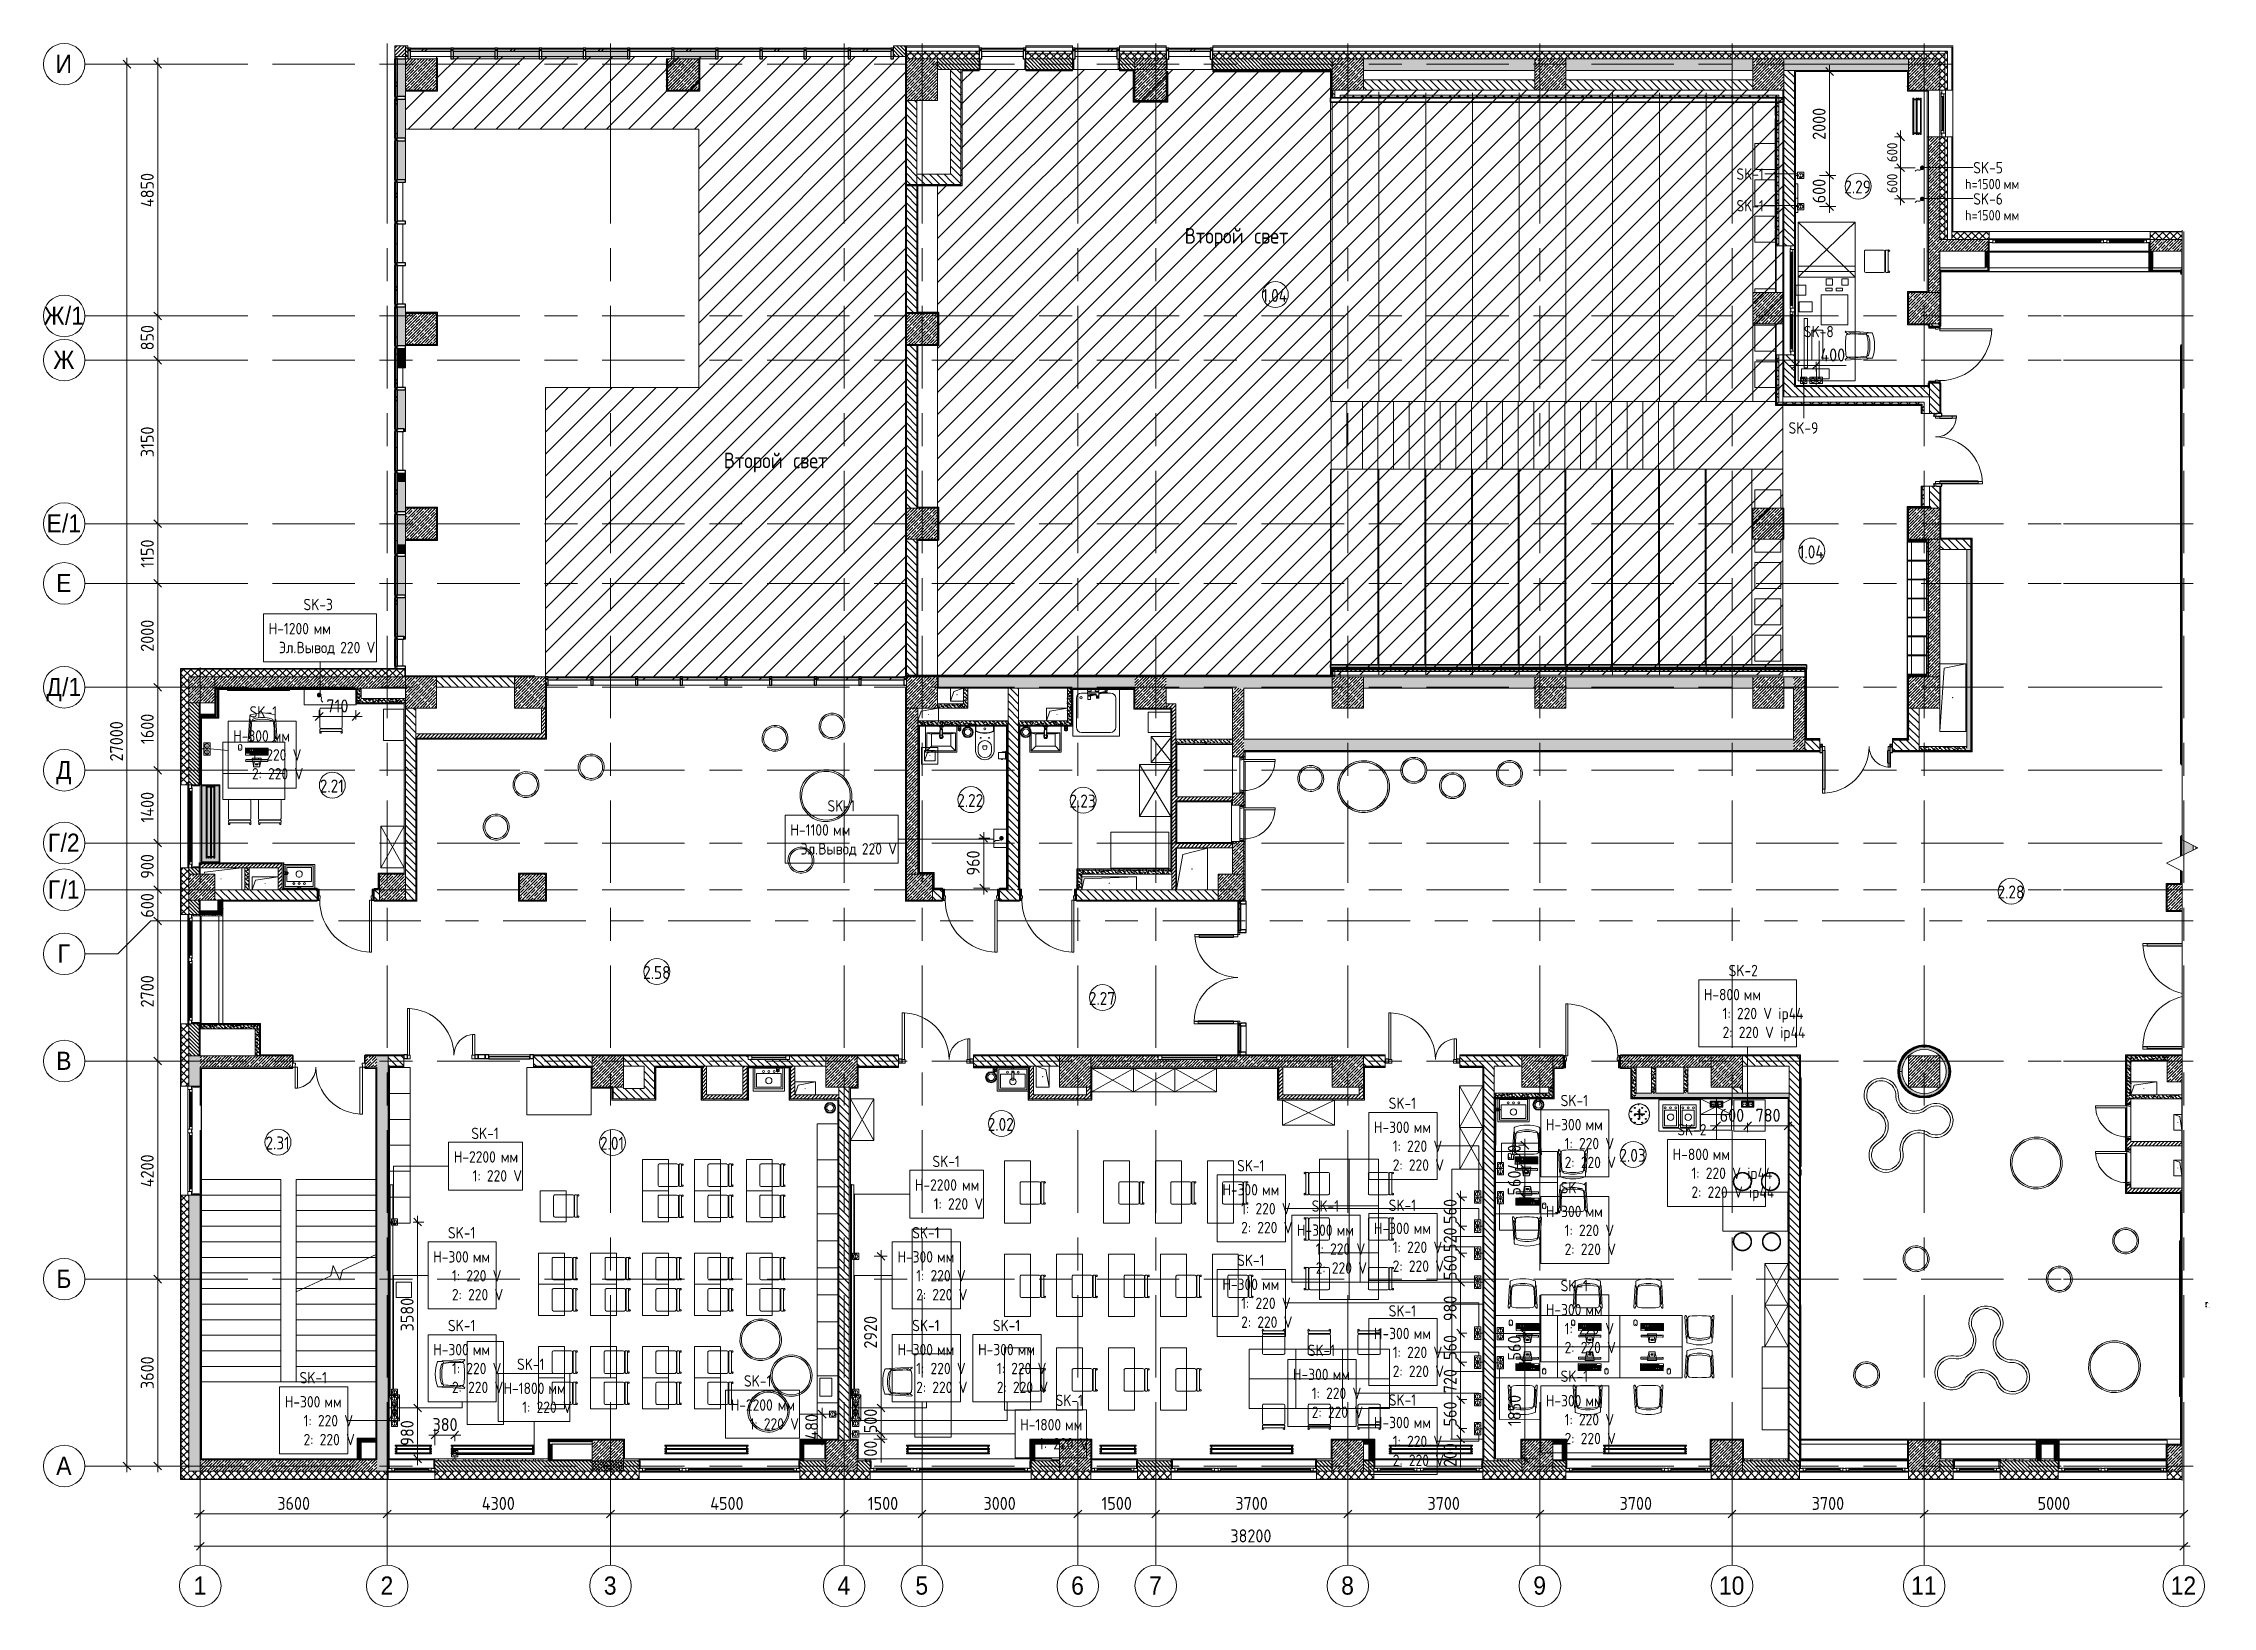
# Model space of a CAD drawing. Header units: millimetres. Extents: x -2911 to 185427, y -8553 to 29000.
# Drawn here: x -2911 to 38864, y -2706 to 27400 of the extents above; entities that cross this region are included whole.
import ezdxf

# ---------------------------------------------------------------- set-up
doc = ezdxf.new("R2010")
doc.units = ezdxf.units.MM
doc.linetypes.add('Осевая', pattern=[3175, 635, -476.25, 1587.5, -476.25])
for name, color, linetype, lineweight in [('0-1', 7, 'Continuous', 9), ('A-ANNO-DIMS', 7, 'Continuous', 9), ('A-ANNO-DIMS-100', 7, 'Continuous', 9), ('A-AREA-IDEN', 7, 'Continuous', 9), ('A-DETL', 7, 'Continuous', 9), ('A-DETL-GENF', 7, 'Continuous', 9), ('A-DOOR', 7, 'Continuous', 9), ('A-DOOR-1', 7, 'Continuous', 13), ('A-DOOR-FRAM', 7, 'Continuous', 13), ('A-DOOR-FRAM-1', 7, 'Continuous', 9), ('A-GENM', 7, 'Continuous', 9), ('A-GLAZ', 7, 'Continuous', 9), ('A-GLAZ-1', 7, 'Continuous', 13), ('A-GLAZ-CURT', 7, 'Continuous', 9), ('A-GLAZ-CURT-1', 7, 'Continuous', 25), ('A-GLAZ-CWMG', 7, 'Continuous', 9), ('A-GLAZ-CWMG-1', 7, 'Continuous', 25), ('A-WALL', 7, 'Continuous', 9), ('A-WALL-2', 7, 'Continuous', 35), ('A-WALL-PATT', 7, 'Continuous', 9), ('E-ELEC-FIXT-IDEN', 7, 'Continuous', 9), ('G-ANNO-TEXT', 7, 'Continuous', 9), ('I-FURN', 7, 'Continuous', 9), ('I-WALL', 7, 'Continuous', 9), ('M-EQPM', 7, 'Continuous', 9), ('P-SANR-FIXT', 7, 'Continuous', 9), ('P-SANR-FIXT-1', 7, 'Continuous', 13), ('S-COLS', 7, 'Continuous', 9), ('S-STRS', 7, 'Continuous', 13), ('S-STRS-1', 7, 'Continuous', 9), ('S-STRS-MBND', 7, 'Continuous', 9), ('Оси', 7, 'Continuous', 9), ('Оси-1', 7, 'Continuous', 20), ('Оси-2', 7, 'Осевая', 9), ('Электрические приборы', 7, 'Continuous', 9)]:
    doc.layers.add(name, color=color, linetype=linetype, lineweight=lineweight)
for name, color, linetype, lineweight, true_color in [('A-DETL-GENF-1', 7, 'Continuous', 9, 0xc0c0c0), ('A-DETL-GENF-2', 1, 'Continuous', 9, 0xff0000), ('A-WALL-1', 7, 'Continuous', 9, 0x3c3c3c), ('A-WALL-FNSH-1', 7, 'Continuous', 9, 0x3c3c3c), ('G-ANNO-TEXT-1', 7, 'Continuous', 9, 0x3c3c3c), ('I-FURN-1', 7, 'Continuous', 9, 0xf0f0f0), ('Оси розеток', 7, 'Continuous', 9, 0xff1e23)]:
    doc.layers.add(name, color=color, linetype=linetype, lineweight=lineweight, true_color=true_color)
doc.layers.add('I-FURN-2', color=7, linetype='Continuous', lineweight=9, transparency=1)
doc.styles.add('Arial', font='arial.ttf', dxfattribs={"width": 0.9, "height": 350})
doc.styles.add('GOST Common', font='GOST_Common.ttf', dxfattribs={"width": 0.9, "height": 220})
doc.styles.add('GOST Common_1', font='GOST_Common.ttf', dxfattribs={"width": 0.9, "height": 250})
doc.styles.add('GOST Common_2', font='GOST_Common.ttf', dxfattribs={"width": 0.9, "height": 300})
doc.styles.add('GOST Common_3', font='GOST_Common.ttf', dxfattribs={"width": 0.9, "height": 200})
doc.styles.add('GOST Common_4', font='GOST_Common.ttf', dxfattribs={"width": 0.9, "height": 3.5})
doc.styles.add('GOST Common_5', font='GOST_Common.ttf', dxfattribs={"width": 0.9, "height": 2.5})
doc.styles.add('GOST Common_6', font='GOST_Common.ttf', dxfattribs={"width": 0.9, "height": 2})
doc.styles.add('ISOCPEUR', font='isocpeur.ttf', dxfattribs={"width": 0.9, "height": 250})
doc.styles.add('ISOCPEUR_1', font='isocpeur.ttf', dxfattribs={"width": 0.9, "height": 200})
doc.styles.add('ISOCPEUR_B', font='', dxfattribs={"height": 2.5})
doc.styles.get('ISOCPEUR_B').set_extended_font_data('ISOCPEUR', bold=True)
doc.dimstyles.new('ISO-2_0_0_9К_Средний_округл2', dxfattribs={"dimscale": 304.8, "dimtxt": 199.196235, "dimasz": 0.492126, "dimexe": 0.393701, "dimexo": 0, "dimgap": 0, "dimtad": 1, "dimdec": 0, "dimrnd": 10, "dimzin": 0, "dimdsep": 46, "dimtxsty": 'ISOCPEUR_1', "dimblk1": 'OBLIQUE', "dimblk2": 'OBLIQUE', "dimsah": 1, "dimcen": 0.09, "dimdle": 0.393701, "dimazin": 0, "dimtfac": 1, "dimtdec": 4, "dimtix": 1, "dimtmove": 0, "dimatfit": 3, "dimfxl": 1, "dimtvp": 1, "dimtolj": 1, "dimtzin": 0, "dimarcsym": 2})
doc.dimstyles.new('ISO-2_5_0_9К_БОЛЬШОЙ', dxfattribs={"dimscale": 304.8, "dimtxt": 248.995294, "dimasz": 0.492126, "dimexe": 0.393701, "dimexo": 0.984252, "dimgap": 0, "dimtad": 1, "dimdec": 0, "dimrnd": 10, "dimzin": 0, "dimdsep": 46, "dimtxsty": 'ISOCPEUR', "dimblk1": 'OBLIQUE', "dimblk2": 'OBLIQUE', "dimsah": 1, "dimcen": 0.09, "dimdle": 0.393701, "dimazin": 0, "dimtfac": 1, "dimtdec": 4, "dimtix": 1, "dimtmove": 0, "dimatfit": 3, "dimfxl": 1, "dimtvp": 1, "dimtolj": 1, "dimtzin": 0, "dimarcsym": 2})
doc.dimstyles.new('ISO-2_5_0_9К_БОЛЬШОЙ_1', dxfattribs={"dimscale": 304.8, "dimtxt": 248.995294, "dimasz": 0.492126, "dimexe": 0.393701, "dimexo": 0.984252, "dimgap": 0, "dimtad": 1, "dimdec": 0, "dimrnd": 10, "dimzin": 0, "dimdsep": 46, "dimtxsty": 'ISOCPEUR', "dimblk1": 'OBLIQUE', "dimblk2": 'OBLIQUE', "dimsah": 1, "dimcen": 0.09, "dimdle": 0.393701, "dimazin": 0, "dimtfac": 1, "dimtdec": 4, "dimtix": 1, "dimtmove": 2, "dimatfit": 3, "dimfxl": 1, "dimtvp": 1, "dimtolj": 1, "dimtzin": 0, "dimarcsym": 2})
doc.dimstyles.new('ISO-2_5_0_9К_БОЛЬШОЙ_2', dxfattribs={"dimscale": 304.8, "dimtxt": 248.995294, "dimasz": 0.492126, "dimexe": 0.393701, "dimexo": 0.984252, "dimgap": 0, "dimtad": 1, "dimdec": 0, "dimrnd": 10, "dimzin": 0, "dimdsep": 46, "dimtxsty": 'ISOCPEUR', "dimblk1": 'OBLIQUE', "dimblk2": 'OBLIQUE', "dimsah": 1, "dimcen": 0.09, "dimdle": 0.393701, "dimazin": 0, "dimtfac": 1, "dimtdec": 4, "dimtix": 1, "dimtmove": 1, "dimatfit": 3, "dimfxl": 1, "dimtvp": 1, "dimtolj": 1, "dimtzin": 0, "dimarcsym": 2})
pattern_1 = [(135, (0, 0), (-70.71068, -70.71068), [])]
pattern_2 = [(45, (0, 0), (-70.71068, 70.71068), []), (135, (0, 0), (-70.71068, -70.71068), [])]
pattern_3 = [(135, (1751.41, 164.685), (-14.14214, -14.14214), []), (225, (1751.41, 164.685), (14.14214, -14.14214), [])]
pattern_4 = [(45, (-371.384, 164.685), (-14.1421, 14.1421), []), (135, (-371.384, 164.685), (-14.1421, -14.1421), [])]
pattern_5 = [(45, (0, 0), (-57.02463, 57.02463), []), (45, (57.025, 0), (-57.02463, 57.02463), [100.806, -20.161, 3.353, -16.808])]
pattern_6 = [(135, (0, 0), (-35.35534, -35.35534), [])]
pattern_7 = [(45, (0, 0), (-35.35534, 35.35534), [])]
pattern_8 = [(135, (0, 0), (-75.43415, -75.43415), [106.68, -17.78, 3.556, -17.78]), (135, (0, 75.39), (-75.43415, -75.43415), []), (50, (0, 0), (127.52922, -11.15758), [13.335, -146.685]), (355, (0, 0), (-24.66966, 133.74002), [10.668, -117.348]), (100.451, (10.63, -0.93), (102.85973, 122.58178), [11.333, -124.663]), (46.184, (0, 35.56), (189.75516, -29.43036), [20.002, -220.027]), (96.636, (15.81, 33.1), (166.1822, 173.1996), [17, -186.995]), (351.184, (0, 35.56), (166.1839, 173.1976), [16.002, -176.022]), (21, (17.78, 26.67), (106.13027, -71.58603), [13.335, -146.685]), (326, (17.78, 26.67), (43.26188, 128.93175), [10.668, -117.348]), (71.451, (26.62, 20.7), (149.39198, 57.34505), [11.333, -124.663]), (37.5, (0, 0), (2.16223, 59.188357), [3.353, -112.573, 3.353, -115.773, -117.792]), (37.5, (0, 0), (2.16223, 59.188357), [-235.052, 3.353, -114.44]), (7.5, (0, 0), (46.77386, 70.12615), [3.353, -64.567, 3.353, -109.906, -44.894]), (7.5, (0, 0), (46.77386, 70.12615), [-181.178, 3.353, -41.542]), (327.5, (-39.65, 0), (94.91367, -4.010093), [3.353, -41.097, 3.353, -135.331, -184.023]), (327.5, (-39.65, 0), (94.91367, -4.010093), [-183.134, 3.353, -180.67]), (317.5, (-57.43, 0), (103.69057, 17.79882), [3.353, -54.432, 3.353, -88.748, -130.683]), (317.5, (-57.43, 0), (103.69057, 17.79882), [-149.885, 3.353, -127.33])]
pattern_9 = [(0, (0, 0), (121.92, 30.48), [10.058, -81.382, 10.058, -81.382, -487.68]), (0, (0, 0), (121.92, 30.48), [-182.88, 10.058, -172.822, 10.058, -81.382, -213.36]), (0, (0, 0), (121.92, 30.48), [-457.2, 10.058, -50.902, 10.058, -142.342]), (120, (45.72, 15.24), (-87.356454, 90.345817), [10.058, -81.382, 10.058, -81.382, -487.68]), (120, (45.72, 15.24), (-87.356454, 90.345817), [-182.88, 10.058, -172.822, 10.058, -81.382, -213.36]), (120, (45.72, 15.24), (-87.356454, 90.345817), [-457.2, 10.058, -50.902, 10.058, -142.342]), (240, (60.96, 76.2), (-34.563546, -120.825817), [10.058, -81.382, 10.058, -81.382, -487.68]), (240, (60.96, 76.2), (-34.563546, -120.825817), [-182.88, 10.058, -172.822, 10.058, -81.382, -213.36]), (240, (60.96, 76.2), (-34.563546, -120.825817), [-457.2, 10.058, -50.902, 10.058, -142.342])]
pattern_10 = [(45, (0, 0), (-106.066, 106.066), []), (135, (0, 0), (-106.066, -106.066), [])]
pattern_11 = [(45, (50, 50), (-199.9995, 0), [141.421, -141.421]), (45, (100, 50), (-199.9995, 0), [70.711, -212.132]), (45, (50, 100), (-199.9995, 0), [70.711, -212.132])]
pattern_12 = [(0, (0, 0), (406.4, 101.6), [33.528, -271.272, 33.528, -271.272, -1625.6]), (0, (0, 0), (406.4, 101.6), [-609.6, 33.528, -576.072, 33.528, -271.272, -711.2]), (0, (0, 0), (406.4, 101.6), [-1524, 33.528, -169.672, 33.528, -474.472]), (120, (152.4, 50.8), (-291.18818, 301.15272), [33.528, -271.272, 33.528, -271.272, -1625.6]), (120, (152.4, 50.8), (-291.18818, 301.15272), [-609.6, 33.528, -576.072, 33.528, -271.272, -711.2]), (120, (152.4, 50.8), (-291.18818, 301.15272), [-1524, 33.528, -169.672, 33.528, -474.472]), (240, (203.2, 254), (-115.21182, -402.75272), [33.528, -271.272, 33.528, -271.272, -1625.6]), (240, (203.2, 254), (-115.21182, -402.75272), [-609.6, 33.528, -576.072, 33.528, -271.272, -711.2]), (240, (203.2, 254), (-115.21182, -402.75272), [-1524, 33.528, -169.672, 33.528, -474.472])]
pattern_13 = [(135, (0, 0), (-84.8528, -84.8528), []), (225, (0, 0), (84.8528, -84.8528), [])]
pattern_14 = [(45, (0, 0), (-212.132, 212.132), [])]

msp = doc.modelspace()

# ---------------------------------------------------------------- texts
at = {"layer": 'A-AREA-IDEN', "char_height": 250, "attachment_point": 1, "style": 'GOST Common_1'}
for s, insert, width in [('2.29', (31770.4, 24760.2), 663.797), ('1.04', (20563.1, 22670.4), 627.721), ('1.04', (30896.3, 17732.3), 627.721), ('2.21', (2411.6, 13222.6), 606.076), ('2.22', (14686.8, 12944.3), 663.797), ('2.23', (16848.1, 12933.3), 663.797), ('2.28', (34721.3, 11181.8), 663.797), ('2.58', (8638.8, 9631.8), 663.797), ('2.27', (17221.6, 9131.8), 663.797), ('2.02', (15274.9, 6706.6), 663.797), ('2.31', (1365, 6347.3), 606.076), ('2.01', (7807.8, 6342.3), 606.076), ('2.03', (27439.8, 6110.1), 663.797)]:
    msp.add_mtext(s, dxfattribs=dict(at, insert=insert, width=width))
at = {"layer": 'E-ELEC-FIXT-IDEN', "char_height": 220, "attachment_point": 1, "style": 'GOST Common'}
for s, insert, width in [('SK-5', (34253.8, 25115.7), 707.088), ('SK-1', (29694, 24992.9), 656.582), ('SK-1', (29694, 24382.9), 656.582), ('SK-6', (34253.8, 24514.3), 707.088), ('SK-8', (30991.8, 21959.7), 707.088), ('SK-9', (30696.9, 20102.8), 707.088), ('SK-3', (2097.4, 16702.6), 699.873), ('H-1200 ', (1428.8, 16238.6), 1046.202), ('Эл', (1625.3, 15874.8), 339.114), ('Вывод', (1964.6, 15874.8), 873.038), ('мм', (2292, 16238.6), 375.19), (' 220 V', (2684.9, 15874.8), 865.822), ('\\fGOST Common|b0|i0|c204|p34|;\\W.9;.', (1905.1, 15874.8), 72.152), ('SK-1', (1060.6, 14635.1), 656.582), ('H-300 ', (744.7, 14171.1), 923.544), ('   1: 220 V', (744.7, 13807.3), 1291.519), ('мм', (1506.7, 14171.1), 375.19), ('   2: 220 V', (744.7, 13443.5), 1342.025), ('SK-1', (12190, 12825.6), 656.582), ('H-1100 ', (11475.4, 12361.6), 995.696), ('мм', (12297, 12361.6), 375.19), ('Эл', (11671.9, 11997.8), 339.114), ('\\fGOST Common|b0|i0|c204|p34|;\\W.9;.', (11951.7, 11997.8), 72.152), ('Вывод', (12011.2, 11997.8), 873.038), (' 220 V', (12731.5, 11997.8), 865.822), ('SK-2', (29543.4, 9654.4), 707.088), ('H-800 ', (29066.9, 9190.4), 930.759), ('   1: 220 V ip44', (29066.9, 8826.6), 1984.177), ('мм', (29834.9, 9190.4), 375.19), ('   2: 220 V ip44', (29066.9, 8462.8), 2034.683), ('SK-1', (26308.4, 7150.1), 656.582), ('SK-1', (22997.3, 7098.8), 656.582), ('H-300 ', (26025.3, 6686.1), 923.544), ('SK-1', (5330.3, 6517.7), 656.582), ('H-300 ', (22714.3, 6634.8), 923.544), ('   1: 220 V', (22714.3, 6271), 1291.519), ('мм', (23476.3, 6634.8), 375.19), ('   1: 220 V', (26025.3, 6322.3), 1291.519), ('мм', (26787.3, 6686.1), 375.19), ('SK-2', (28554.1, 6587.9), 707.088), ('H-2200 ', (4993.7, 6063.9), 1096.708), ('мм', (5898.6, 6063.9), 375.19), ('SK-1', (14210.3, 5977.5), 656.582), ('SK-1', (20078.1, 5895.5), 656.582), ('   2: 220 V', (22714.3, 5907.2), 1342.025), ('   2: 220 V', (26025.3, 5958.5), 1342.025), ('H-800 ', (28466.9, 6113.6), 930.759), ('мм', (29234.9, 6113.6), 375.19), ('   1: 220 V', (4993.7, 5700.1), 1291.519), ('H-2200 ', (13873.7, 5523.6), 1096.708), ('мм', (14778.6, 5523.6), 375.19), ('H-300 ', (19795, 5431.5), 923.544), ('SK-1', (26308.4, 5473.7), 656.582), ('   1: 220 V ip44', (28466.9, 5749.8), 1984.177), ('   1: 220 V', (13873.7, 5159.8), 1291.519), ('   1: 220 V', (19795, 5067.7), 1291.519), ('мм', (20557, 5431.5), 375.19), ('SK-1', (21514.4, 5118), 656.582), ('SK-1', (22997.3, 5133.1), 656.582), ('H-300 ', (26025.3, 5014.3), 923.544), ('   2: 220 V ip44', (28466.9, 5386), 2034.683), ('SK-1', (4879.9, 4603.2), 656.582), ('SK-1', (13819.9, 4603.6), 656.582), ('   2: 220 V', (19795, 4703.9), 1342.025), ('H-300 ', (21231.4, 4654), 923.544), ('H-300 ', (22714.3, 4688.4), 923.544), ('мм', (23476.3, 4688.4), 375.19), ('   1: 220 V', (26025.3, 4650.5), 1291.519), ('мм', (26787.3, 5014.3), 375.19), ('   1: 220 V', (21231.4, 4290.2), 1291.519), ('мм', (21993.4, 4654), 375.19), ('   1: 220 V', (22714.3, 4324.6), 1291.519), ('   2: 220 V', (26025.3, 4286.7), 1342.025), ('H-300 ', (4596.8, 4139.2), 923.544), ('   1: 220 V', (4596.8, 3775.4), 1291.519), ('мм', (5358.8, 4139.2), 375.19), ('H-300 ', (13536.8, 4139.6), 923.544), ('   1: 220 V', (13536.8, 3775.8), 1291.519), ('мм', (14298.8, 4139.6), 375.19), ('SK-1', (20078.1, 4074.2), 656.582), ('   2: 220 V', (21231.4, 3926.4), 1342.025), ('   2: 220 V', (22714.3, 3960.8), 1342.025), ('   2: 220 V', (4596.8, 3411.6), 1342.025), ('   2: 220 V', (13536.8, 3412), 1342.025), ('H-300 ', (19795, 3610.2), 923.544), ('мм', (20557, 3610.2), 375.19), ('SK-1', (26307.4, 3585.3), 656.582), ('   1: 220 V', (19795, 3246.4), 1291.519), ('SK-1', (22997.3, 3098.7), 656.582), ('H-300 ', (26024.3, 3121.3), 923.544), ('мм', (26786.3, 3121.3), 375.19), ('SK-1', (4879.9, 2817.3), 656.582), ('SK-1', (13819.9, 2817.7), 656.582), ('SK-1', (15373.1, 2817.7), 656.582), ('   2: 220 V', (19795, 2882.6), 1342.025), ('H-300 ', (22714.3, 2663.5), 923.544), ('мм', (23476.3, 2663.5), 375.19), ('   1: 220 V', (26024.3, 2757.5), 1291.519), ('H-300 ', (4596.8, 2353.3), 923.544), ('мм', (5358.8, 2353.3), 375.19), ('H-300 ', (13536.8, 2353.7), 923.544), ('мм', (14298.8, 2353.7), 375.19), ('H-300 ', (15090, 2353.7), 923.544), ('мм', (15852, 2353.7), 375.19), ('SK-1', (21438.1, 2339.5), 656.582), ('   1: 220 V', (22714.3, 2299.7), 1291.519), ('   2: 220 V', (26024.3, 2393.7), 1342.025), ('SK-1', (2022.3, 1812.1), 656.582), ('   1: 220 V', (4596.8, 1989.5), 1291.519), ('SK-1', (6211, 2071.8), 656.582), ('SK-1', (10580.7, 1750.3), 656.582), ('   1: 220 V', (13536.8, 1989.9), 1291.519), ('   1: 220 V', (15090, 1989.9), 1291.519), ('H-300 ', (21155, 1875.5), 923.544), ('мм', (21917, 1875.5), 375.19), ('   2: 220 V', (22714.3, 1935.9), 1342.025), ('SK-1', (26307.4, 1840.8), 656.582), ('H-300 ', (1739.2, 1348.1), 923.544), ('мм', (2501.2, 1348.1), 375.19), ('   2: 220 V', (4596.8, 1625.7), 1342.025), ('H-1800 ', (5949.9, 1607.8), 1046.202), ('мм', (6813.1, 1607.8), 375.19), ('H-2200 ', (10326.8, 1286.3), 1096.708), ('   2: 220 V', (13536.8, 1626.1), 1342.025), ('   2: 220 V', (15090, 1626.1), 1342.025), ('SK-1', (16581, 1376.3), 656.582), ('   1: 220 V', (21155, 1511.7), 1291.519), ('SK-1', (22997.3, 1384), 656.582), ('H-300 ', (26024.3, 1368.9), 923.544), ('мм', (26786.3, 1368.9), 375.19), ('   1: 220 V', (1739.2, 984.3), 1291.519), ('   1: 220 V', (5949.9, 1244), 1291.519), ('   1: 220 V', (10326.8, 922.5), 1291.519), ('мм', (11231.7, 1286.3), 375.19), ('H-1800 ', (15900.7, 906.3), 1046.202), ('мм', (16763.9, 906.3), 375.19), ('   2: 220 V', (21155, 1147.9), 1342.025), ('H-300 ', (22714.3, 948.9), 923.544), ('мм', (23476.3, 948.9), 375.19), ('   1: 220 V', (26024.3, 1005.1), 1291.519), ('   2: 220 V', (1739.2, 620.5), 1342.025), ('   1: 220 V', (15900.7, 542.5), 1291.519), ('   1: 220 V', (22714.3, 585.1), 1291.519), ('   2: 220 V', (26024.3, 641.3), 1342.025), ('   2: 220 V', (22714.3, 221.2), 1342.025)]:
    msp.add_mtext(s, dxfattribs=dict(at, insert=insert, width=width))
at = {"layer": 'G-ANNO-TEXT', "attachment_point": 1}
for s, insert, char_height, width, style in [('Второй', (19068.1, 23843.9), 300, 1507.974, 'GOST Common_2'), ('\\fGOST Common|b0|i0|c204|p34|;\\W.9; ', (20312.3, 23843.9), 300, 115.443, 'GOST Common_2'), ('свет', (20407.6, 23843.9), 300, 966.835, 'GOST Common_2'), ('Второй', (10191.5, 19517.9), 300, 1507.974, 'GOST Common_2'), ('\\fGOST Common|b0|i0|c204|p34|;\\W.9; ', (11435.7, 19517.9), 300, 115.443, 'GOST Common_2'), ('свет', (11531, 19517.9), 300, 966.835, 'GOST Common_2'), ('\\LУсловные', (38726.2, 3155.3), 3.5, 22.151, 'GOST Common_4'), ('\\LПримечания', (38726.2, 3078), 3.5, 28.428, 'GOST Common_4'), ('1.', (38726.2, 3070.3), 2.5, 5.412, 'GOST Common_5'), ('2.', (38726.2, 3066.1), 2.5, 5.412, 'GOST Common_5'), ('3.', (38726.2, 3057.6), 2.5, 5.412, 'GOST Common_5'), ('4.', (38726.2, 3053.4), 2.5, 5.412, 'GOST Common_5'), ('5.', (38726.2, 3049.2), 2.5, 5.412, 'GOST Common_5'), ('6.', (38726.2, 3044.9), 2.5, 5.412, 'GOST Common_5'), ('7.', (38726.2, 3040.7), 2.5, 5.412, 'GOST Common_5'), ('8.', (38726.2, 3032.2), 2.5, 5.412, 'GOST Common_5'), ('За', (38730.7, 3070.3), 2.5, 4.257, 'GOST Common_5'), ('См', (38730.7, 3057.6), 2.5, 4.113, 'GOST Common_5'), ('Смотреть', (38730.7, 3053.4), 2.5, 16.811, 'GOST Common_5'), ('Электрификацию', (38730.7, 3044.9), 2.5, 29.438, 'GOST Common_5'), ('Объемы', (38730.7, 3032.2), 2.5, 12.699, 'GOST Common_5'), ('Все', (38730.7, 3066.1), 2.5, 5.844, 'GOST Common_5'), ('мм', (38730.7, 3061.9), 2.5, 4.329, 'GOST Common_5'), ('Коробки', (38730.7, 3049.2), 2.5, 13.853, 'GOST Common_5'), ('Подключение', (38730.7, 3040.7), 2.5, 22.078, 'GOST Common_5'), ('производителя', (38730.7, 3036.5), 2.5, 25.686, 'GOST Common_5'), ('+0.000', (38733.7, 3133.7), 2.5, 10.534, 'GOST Common_5'), ('\\fGOST Common|b0|i0|c204|p34|;\\W.9; ', (38734.2, 3061.9), 2.5, 0.938, 'GOST Common_5'), ('. ', (38734.1, 3057.6), 2.5, 1.732, 'GOST Common_5'), ('SK4', (38734.3, 3107.9), 2.5, 7.456, 'ISOCPEUR_B'), ('SK1', (38734.7, 3126), 2.5, 6.574, 'ISOCPEUR_B'), ('по', (38735, 3061.9), 2.5, 3.896, 'GOST Common_5'), ('\\fGOST Common|b0|i0|c204|p34|;\\W.9; ', (38735.5, 3066.1), 2.5, 0.938, 'GOST Common_5'), ('развертки', (38735.5, 3057.6), 2.5, 18.11, 'GOST Common_5'), ('отметку', (38735.7, 3070.3), 2.5, 14.863, 'GOST Common_5'), ('розетки', (38736.3, 3066.1), 2.5, 13.997, 'GOST Common_5'), ('01', (38737.2, 3143.3), 2.5, 3.319, 'GOST Common_5'), ('\\fGOST Common|b0|i0|c204|p34|;\\W.9; ', (38738.2, 3061.9), 2.5, 0.938, 'GOST Common_5'), ('оси', (38739, 3061.9), 2.5, 5.556, 'GOST Common_5'), ('\\fGOST Common|b0|i0|c204|p34|;\\W.9; ', (38741.2, 3032.2), 2.5, 0.938, 'GOST Common_5'), ('\\fGOST Common|b0|i0|c204|p34|;\\W.9; ', (38742.1, 3049.2), 2.5, 0.938, 'GOST Common_5'), ('материалов', (38741.9, 3032.2), 2.5, 20.635, 'GOST Common_5'), ('\\fGOST Common|b0|i0|c204|p34|;\\W.9;и', (38742.9, 3049.2), 2.5, 1.948, 'GOST Common_5'), ('\\fGOST Common|b0|i0|c204|p34|;\\W.9; ', (38743.6, 3061.9), 2.5, 0.938, 'GOST Common_5'), ('эл', (38744.4, 3061.9), 2.5, 3.896, 'GOST Common_5'), ('\\L\\fGOST Common|b0|i0|c204|p34|;\\W.9;\\L ', (38744.5, 3155.3), 3.5, 1.299, 'GOST Common_4'), ('\\fGOST Common|b0|i0|c204|p34|;\\W.9; ', (38744.5, 3053.4), 2.5, 0.938, 'GOST Common_5'), ('\\fGOST Common|b0|i0|c204|p34|;\\W.9; ', (38744.5, 3049.2), 2.5, 0.938, 'GOST Common_5'), ('совместно', (38745.3, 3053.4), 2.5, 17.677, 'GOST Common_5'), ('разводка', (38745.3, 3049.2), 2.5, 15.873, 'GOST Common_5'), ('\\Lобозначения', (38745.6, 3155.3), 3.5, 30.159, 'GOST Common_4'), ('. ', (38747.6, 3061.9), 2.5, 1.732, 'GOST Common_5'), (' (', (38747.8, 3066.1), 2.5, 2.02, 'GOST Common_5'), ('\\fGOST Common|b0|i0|c204|p34|;\\W.9; ', (38748.9, 3040.7), 2.5, 0.938, 'GOST Common_5'), ('прибора', (38749, 3061.9), 2.5, 13.853, 'GOST Common_5'), (' ±0.000 ', (38748, 3070.3), 2.5, 12.41, 'GOST Common_5'), ('кроме', (38749.5, 3066.1), 2.5, 9.957, 'GOST Common_5'), ('\\fGOST Common|b0|i0|c204|p34|;\\W.9;и', (38749.7, 3040.7), 2.5, 1.948, 'GOST Common_5'), ('\\fGOST Common|b0|i0|c204|p34|;\\W.9; ', (38750.4, 3057.6), 2.5, 0.938, 'GOST Common_5'), ('Номер', (38750.6, 3143.3), 2.5, 10.173, 'GOST Common_5'), ('\\fGOST Common|b0|i0|c204|p34|;\\W.9; ', (38751.3, 3040.7), 2.5, 0.938, 'GOST Common_5'), ('кухни', (38751.2, 3057.6), 2.5, 9.741, 'GOST Common_5'), ('\\fGOST Common|b0|i0|c204|p34|;\\W.9;.', (38751.9, 3036.5), 2.5, 0.794, 'GOST Common_5'), ('разводка', (38752, 3040.7), 2.5, 15.873, 'GOST Common_5'), ('Отметка', (38753.6, 3133.7), 2.5, 15.296, 'GOST Common_5'), ('Отметка', (38753.6, 3116.1), 2.5, 15.296, 'GOST Common_5'), ('Отметка', (38753.6, 3099.2), 2.5, 15.296, 'GOST Common_5'), ('Марка', (38753.6, 3121.5), 2.5, 10.678, 'GOST Common_5'), ('Марка', (38753.6, 3105.3), 2.5, 10.678, 'GOST Common_5'), ('Вывод', (38753.6, 3092.6), 2.5, 10.246, 'GOST Common_5'), ('Розетка', (38753.6, 3085.7), 2.5, 14.43, 'GOST Common_5'), ('\\fGOST Common|b0|i0|c204|p34|;\\W.9; ', (38755, 3044.9), 2.5, 0.938, 'GOST Common_5'), ('переговорных', (38755.7, 3044.9), 2.5, 23.594, 'GOST Common_5'), ('\\fGOST Common|b0|i0|c204|p34|;\\W.9; ', (38757.7, 3066.1), 2.5, 0.938, 'GOST Common_5'), ('\\fGOST Common|b0|i0|c204|p34|;\\W.9; ', (38758.4, 3049.2), 2.5, 0.938, 'GOST Common_5'), ('принята', (38758.2, 3070.3), 2.5, 14.358, 'GOST Common_5'), ('имеющих', (38758.5, 3066.1), 2.5, 15.08, 'GOST Common_5'), ('\\fGOST Common|b0|i0|c204|p34|;\\W.9; ', (38759, 3143.3), 2.5, 0.938, 'GOST Common_5'), ('\\fGOST Common|b0|i0|c204|p34|;\\W.9; ', (38759, 3032.2), 2.5, 0.938, 'GOST Common_5'), ('устраиваются', (38759.1, 3049.2), 2.5, 24.676, 'GOST Common_5'), ('\\fGOST Common|b0|i0|c204|p34|;\\W.9; ', (38759.3, 3057.6), 2.5, 0.938, 'GOST Common_5'), ('\\fGOST Common|b0|i0|c204|p34|;\\W.9; ', (38759.9, 3053.4), 2.5, 0.938, 'GOST Common_5'), ('\\fGOST Common|b0|i0|c204|p34|;\\W.9;и', (38759.7, 3032.2), 2.5, 1.948, 'GOST Common_5'), ('помещения', (38759.8, 3143.3), 2.5, 18.543, 'GOST Common_5'), ('для', (38760, 3057.6), 2.5, 5.844, 'GOST Common_5'), ('; ', (38760.4, 3061.9), 2.5, 1.876, 'GOST Common_5'), ('\\fGOST Common|b0|i0|c204|p34|;\\W.9;с', (38760.7, 3053.4), 2.5, 1.659, 'GOST Common_5'), ('\\fGOST Common|b0|i0|c204|p34|;\\W.9; ', (38761.3, 3032.2), 2.5, 0.938, 'GOST Common_5'), ('\\fGOST Common|b0|i0|c204|p34|;\\W.9; ', (38762, 3092.6), 2.5, 0.938, 'GOST Common_5'), ('\\fGOST Common|b0|i0|c204|p34|;\\W.9; ', (38762.1, 3053.4), 2.5, 0.938, 'GOST Common_5'), ('оборудования', (38762.1, 3032.2), 2.5, 23.594, 'GOST Common_5'), ('\\fGOST Common|b0|i0|c204|p34|;\\W.9; ', (38762.4, 3121.5), 2.5, 0.938, 'GOST Common_5'), ('\\fGOST Common|b0|i0|c204|p34|;\\W.9; ', (38762.4, 3105.3), 2.5, 0.938, 'GOST Common_5'), ('электрический', (38762.8, 3092.6), 2.5, 25.542, 'GOST Common_5'), ('листом', (38762.8, 3053.4), 2.5, 12.122, 'GOST Common_5'), ('электротехнического', (38763.2, 3121.5), 2.5, 37.735, 'GOST Common_5'), ('устройсв', (38763.2, 3105.3), 2.5, 15.513, 'GOST Common_5'), ('\\fGOST Common|b0|i0|c204|p34|;\\W.9; ', (38764.8, 3057.6), 2.5, 0.938, 'GOST Common_5'), ('\\fGOST Common|b0|i0|c204|p34|;\\W.9; ', (38765.1, 3040.7), 2.5, 0.938, 'GOST Common_5'), ('высот', (38765.6, 3057.6), 2.5, 10.173, 'GOST Common_5'), ('внутренней', (38765.9, 3040.7), 2.5, 19.986, 'GOST Common_5'), ('\\fGOST Common|b0|i0|c204|p34|;\\W.9; ', (38766.2, 3133.7), 2.5, 0.938, 'GOST Common_5'), ('\\fGOST Common|b0|i0|c204|p34|;\\W.9; ', (38766.2, 3116.1), 2.5, 0.938, 'GOST Common_5'), ('\\fGOST Common|b0|i0|c204|p34|;\\W.9; ', (38766.2, 3099.2), 2.5, 0.938, 'GOST Common_5'), ('чистого', (38767, 3133.7), 2.5, 13.853, 'GOST Common_5'), ('оси', (38767, 3116.1), 2.5, 5.556, 'GOST Common_5'), ('оси', (38767, 3099.2), 2.5, 5.556, 'GOST Common_5'), ('\\fGOST Common|b0|i0|c204|p34|;\\W.9; ', (38770.1, 3070.3), 2.5, 0.938, 'GOST Common_5'), ('\\fGOST Common|b0|i0|c204|p34|;\\W.9; ', (38770.9, 3066.1), 2.5, 0.938, 'GOST Common_5'), ('отметка', (38770.9, 3070.3), 2.5, 15.08, 'GOST Common_5'), ('\\fGOST Common|b0|i0|c204|p34|;\\W.9; ', (38771.5, 3116.1), 2.5, 0.938, 'GOST Common_5'), ('\\fGOST Common|b0|i0|c204|p34|;\\W.9; ', (38771.5, 3099.2), 2.5, 0.938, 'GOST Common_5'), ('отдельно', (38771.7, 3066.1), 2.5, 16.09, 'GOST Common_5'), ('прибора', (38772.3, 3116.1), 2.5, 13.853, 'GOST Common_5'), ('прибора', (38772.3, 3099.2), 2.5, 13.853, 'GOST Common_5'), ('\\fGOST Common|b0|i0|c204|p34|;\\W.9; ', (38774, 3057.6), 2.5, 0.938, 'GOST Common_5'), (' "', (38772.8, 3053.4), 2.5, 2.597, 'GOST Common_5'), ('устройств', (38774.8, 3057.6), 2.5, 17.966, 'GOST Common_5'), ('План', (38775, 3053.4), 2.5, 8.225, 'GOST Common_5'), ('\\fGOST Common|b0|i0|c204|p34|;\\W.9; ', (38775.2, 3044.9), 2.5, 0.938, 'GOST Common_5'), ('\\fGOST Common|b0|i0|c204|p34|;\\W.9; ', (38776, 3105.3), 2.5, 0.938, 'GOST Common_5'), ('\\fGOST Common|b0|i0|c204|p34|;\\W.9;и', (38776, 3044.9), 2.5, 1.948, 'GOST Common_5'), ('связи', (38776.7, 3105.3), 2.5, 9.308, 'GOST Common_5'), ('\\fGOST Common|b0|i0|c204|p34|;\\W.9; ', (38777.6, 3044.9), 2.5, 0.938, 'GOST Common_5'), ('\\fGOST Common|b0|i0|c204|p34|;\\W.9; ', (38778.4, 3133.7), 2.5, 0.938, 'GOST Common_5'), ('комнат', (38778.4, 3044.9), 2.5, 12.627, 'GOST Common_5'), ('пола', (38779.2, 3133.7), 2.5, 8.009, 'GOST Common_5'), ('\\fGOST Common|b0|i0|c204|p34|;\\W.9; ', (38779.5, 3049.2), 2.5, 0.938, 'GOST Common_5'), ('\\fGOST Common|b0|i0|c204|p34|;\\W.9;в', (38780.3, 3049.2), 2.5, 1.948, 'GOST Common_5'), ('\\fGOST Common|b0|i0|c204|p34|;\\W.9; ', (38781.6, 3032.2), 2.5, 0.938, 'GOST Common_5'), ('\\fGOST Common|b0|i0|c204|p34|;\\W.9; ', (38781.8, 3053.4), 2.5, 0.938, 'GOST Common_5'), ('\\fGOST Common|b0|i0|c204|p34|;\\W.9; ', (38781.9, 3049.2), 2.5, 0.938, 'GOST Common_5'), ('\\fGOST Common|b0|i0|c204|p34|;\\W.9; ', (38782.4, 3040.7), 2.5, 0.938, 'GOST Common_5'), ('указаны', (38782.4, 3032.2), 2.5, 14.142, 'GOST Common_5'), ('размещения', (38782.5, 3053.4), 2.5, 20.563, 'GOST Common_5'), ('соответствии', (38782.6, 3049.2), 2.5, 24.315, 'GOST Common_5'), ('\\fGOST Common|b0|i0|c204|p34|;\\W.9; ', (38783.3, 3070.3), 2.5, 0.938, 'GOST Common_5'), ('подсветки', (38783.2, 3040.7), 2.5, 17.749, 'GOST Common_5'), ('\\fGOST Common|b0|i0|c204|p34|;\\W.9; ', (38783.8, 3116.1), 2.5, 0.938, 'GOST Common_5'), ('\\fGOST Common|b0|i0|c204|p34|;\\W.9; ', (38783.8, 3099.2), 2.5, 0.938, 'GOST Common_5'), ('уровня', (38784.1, 3070.3), 2.5, 11.689, 'GOST Common_5'), ('от', (38784.5, 3116.1), 2.5, 4.401, 'GOST Common_5'), ('от', (38784.5, 3099.2), 2.5, 4.401, 'GOST Common_5'), ('\\fGOST Common|b0|i0|c204|p34|;\\W.9; ', (38785, 3066.1), 2.5, 0.938, 'GOST Common_5'), ('\\fGOST Common|b0|i0|c204|p34|;\\W.9; ', (38785.8, 3133.7), 2.5, 0.938, 'GOST Common_5'), ('проставленные', (38785.7, 3066.1), 2.5, 25.975, 'GOST Common_5'), ('\\fGOST Common|b0|i0|c204|p34|;\\W.9; ', (38788.2, 3116.1), 2.5, 0.938, 'GOST Common_5'), ('\\fGOST Common|b0|i0|c204|p34|;\\W.9; ', (38788.2, 3099.2), 2.5, 0.938, 'GOST Common_5'), ('учп', (38788.9, 3116.1), 2.5, 5.844, 'GOST Common_5'), ('учп', (38788.9, 3099.2), 2.5, 5.844, 'GOST Common_5'), (', ', (38788.8, 3044.9), 2.5, 1.876, 'GOST Common_5'), ('\\fGOST Common|b0|i0|c204|p34|;\\W.9; ', (38789.6, 3057.6), 2.5, 0.938, 'GOST Common_5'), ('где', (38790.3, 3044.9), 2.5, 5.844, 'GOST Common_5'), ('\\fGOST Common|b0|i0|c204|p34|;\\W.9;в', (38790.4, 3057.6), 2.5, 1.948, 'GOST Common_5'), ('\\fGOST Common|b0|i0|c204|p34|;\\W.9; ', (38792, 3057.6), 2.5, 0.938, 'GOST Common_5'), ('этих', (38792.8, 3057.6), 2.5, 8.297, 'GOST Common_5'), ('\\fGOST Common|b0|i0|c204|p34|;\\W.9; ', (38793.7, 3070.3), 2.5, 0.938, 'GOST Common_5'), ('\\fGOST Common|b0|i0|c204|p34|;\\W.9; ', (38794, 3032.2), 2.5, 0.938, 'GOST Common_5'), ('\\fGOST Common|b0|i0|c204|p34|;\\W.9; ', (38794.3, 3121.5), 2.5, 0.938, 'GOST Common_5'), ('чистого', (38794.5, 3070.3), 2.5, 13.853, 'GOST Common_5'), ('для', (38794.8, 3032.2), 2.5, 5.844, 'GOST Common_5'), ('\\fGOST Common|b0|i0|c204|p34|;\\W.9; ', (38795.1, 3044.9), 2.5, 0.938, 'GOST Common_5'), ('оборудования', (38795.1, 3121.5), 2.5, 23.594, 'GOST Common_5'), (' 0,000', (38793.8, 3116.1), 2.5, 9.668, 'GOST Common_5'), (' 0,000', (38793.8, 3099.2), 2.5, 9.668, 'GOST Common_5'), ('имеется', (38795.9, 3044.9), 2.5, 14.07, 'GOST Common_5'), ('\\fGOST Common|b0|i0|c204|p34|;\\W.9; ', (38797.8, 3040.7), 2.5, 0.938, 'GOST Common_5'), ('мебели', (38798.6, 3040.7), 2.5, 11.905, 'GOST Common_5'), ('\\fGOST Common|b0|i0|c204|p34|;\\W.9; ', (38799.5, 3053.4), 2.5, 0.938, 'GOST Common_5'), ('\\fGOST Common|b0|i0|c204|p34|;\\W.9; ', (38799.6, 3057.6), 2.5, 0.938, 'GOST Common_5'), ('\\fGOST Common|b0|i0|c204|p34|;\\W.9; ', (38799.6, 3032.2), 2.5, 0.938, 'GOST Common_5'), ('групп', (38800.3, 3053.4), 2.5, 9.741, 'GOST Common_5'), ('одного', (38800.4, 3032.2), 2.5, 11.689, 'GOST Common_5'), ('помещениях', (38800.4, 3057.6), 2.5, 20.491, 'GOST Common_5'), ('\\fGOST Common|b0|i0|c204|p34|;\\W.9; ', (38802.7, 3049.2), 2.5, 0.938, 'GOST Common_5'), ('\\fGOST Common|b0|i0|c204|p34|;\\W.9;с', (38803.5, 3049.2), 2.5, 1.659, 'GOST Common_5'), ('\\fGOST Common|b0|i0|c204|p34|;\\W.9; ', (38804.9, 3049.2), 2.5, 0.938, 'GOST Common_5'), ('\\fGOST Common|b0|i0|c204|p34|;\\W.9; ', (38805.9, 3070.3), 2.5, 0.938, 'GOST Common_5'), ('ПУЭ', (38805.6, 3049.2), 2.5, 6.566, 'GOST Common_5'), ('пола', (38806.7, 3070.3), 2.5, 8.009, 'GOST Common_5'), ('\\fGOST Common|b0|i0|c204|p34|;\\W.9; ', (38807.2, 3066.1), 2.5, 0.938, 'GOST Common_5'), ('\\fGOST Common|b0|i0|c204|p34|;\\W.9; ', (38807.5, 3044.9), 2.5, 0.938, 'GOST Common_5'), ('привязки', (38807.9, 3066.1), 2.5, 15.441, 'GOST Common_5'), ('\\fGOST Common|b0|i0|c204|p34|;\\W.9; ', (38808.3, 3053.4), 2.5, 0.938, 'GOST Common_5'), ('\\fGOST Common|b0|i0|c204|p34|;\\W.9; ', (38808.4, 3040.7), 2.5, 0.938, 'GOST Common_5'), ('мультимедиа', (38808.3, 3044.9), 2.5, 22.584, 'GOST Common_5'), ('включения', (38809.1, 3053.4), 2.5, 17.966, 'GOST Common_5'), ('выполняется', (38809.2, 3040.7), 2.5, 21.862, 'GOST Common_5'), ('\\fGOST Common|b0|i0|c204|p34|;\\W.9; ', (38810, 3032.2), 2.5, 0.938, 'GOST Common_5'), ('этажа', (38810.8, 3032.2), 2.5, 11.184, 'GOST Common_5'), ('\\fGOST Common|b0|i0|c204|p34|;\\W.9;;', (38811, 3049.2), 2.5, 0.938, 'GOST Common_5'), (' 000-', (38813.3, 3070.3), 2.5, 8.73, 'GOST Common_5'), ('\\fGOST Common|b0|i0|c204|p34|;\\W.9;;', (38817.3, 3057.6), 2.5, 0.938, 'GOST Common_5'), ('\\fGOST Common|b0|i0|c204|p34|;\\W.9; ', (38820, 3032.2), 2.5, 0.938, 'GOST Common_5'), ('го', (38820.5, 3070.3), 2.5, 3.896, 'GOST Common_5'), (') ', (38820.7, 3066.1), 2.5, 2.02, 'GOST Common_5'), ('располагать', (38822.4, 3066.1), 2.5, 22.295, 'GOST Common_5'), ('\\fGOST Common|b0|i0|c204|p34|;\\W.9; ', (38823.7, 3070.3), 2.5, 0.938, 'GOST Common_5'), ('";', (38823.9, 3053.4), 2.5, 2.597, 'GOST Common_5'), ('этажа', (38824.5, 3070.3), 2.5, 11.184, 'GOST Common_5'), ('\\fGOST Common|b0|i0|c204|p34|;\\W.9; ', (38826.9, 3044.9), 2.5, 0.938, 'GOST Common_5'), ('\\fGOST Common|b0|i0|c204|p34|;\\W.9; ', (38827.2, 3040.7), 2.5, 0.938, 'GOST Common_5'), ('см', (38827.7, 3044.9), 2.5, 3.824, 'GOST Common_5'), ('по', (38828, 3040.7), 2.5, 3.896, 'GOST Common_5'), ('. ', (38830.9, 3044.9), 2.5, 1.732, 'GOST Common_5'), ('\\fGOST Common|b0|i0|c204|p34|;\\W.9; ', (38831.2, 3040.7), 2.5, 0.938, 'GOST Common_5'), ('проекту', (38832, 3040.7), 2.5, 14.142, 'GOST Common_5'), ('раздел', (38832.3, 3044.9), 2.5, 11.761, 'GOST Common_5'), ('\\fGOST Common|b0|i0|c204|p34|;\\W.9;;', (38833.7, 3070.3), 2.5, 0.938, 'GOST Common_5'), ('\\fGOST Common|b0|i0|c204|p34|;\\W.9; ', (38840.8, 3066.1), 2.5, 0.938, 'GOST Common_5'), ('на', (38841.5, 3066.1), 2.5, 4.113, 'GOST Common_5'), ('\\fGOST Common|b0|i0|c204|p34|;\\W.9; ', (38842, 3044.9), 2.5, 0.938, 'GOST Common_5'), ('ВКС', (38842.8, 3044.9), 2.5, 6.349, 'GOST Common_5'), ('\\fGOST Common|b0|i0|c204|p34|;\\W.9; ', (38843.7, 3040.7), 2.5, 0.938, 'GOST Common_5'), ('\\fGOST Common|b0|i0|c204|p34|;\\W.9; ', (38844.9, 3066.1), 2.5, 0.938, 'GOST Common_5'), ('высоте', (38845.7, 3066.1), 2.5, 12.122, 'GOST Common_5'), ('\\fGOST Common|b0|i0|c204|p34|;\\W.9;;', (38848, 3044.9), 2.5, 0.938, 'GOST Common_5'), (' h=300 ', (38855.7, 3066.1), 2.5, 11.616, 'GOST Common_5')]:
    msp.add_mtext(s, dxfattribs=dict(at, insert=insert, char_height=char_height, width=width, style=style))
at = {"layer": 'G-ANNO-TEXT-1', "attachment_point": 1}
for s, insert, char_height, width, style in [('h=1500', (34095.1, 24791), 200, 901.898, 'GOST Common_3'), ('мм', (34839.2, 24791), 200, 360.759, 'GOST Common_3'), ('h=1500', (34095.1, 24189.6), 200, 901.898, 'GOST Common_3'), ('мм', (34839.2, 24189.6), 200, 360.759, 'GOST Common_3'), ('Кнопка', (38725.7, 3103.9), 2, 9.957, 'GOST Common_6'), ('\\fGOST Common|b0|i0|c204|p34|;\\W.9;Н', (38731.8, 3120.1), 2, 1.804, 'GOST Common_6'), ('- 300 ', (38733.3, 3120.1), 2, 7.865, 'GOST Common_6'), ('\\fGOST Common|b0|i0|c204|p34|;\\W.9; ', (38733.9, 3103.9), 2, 0.794, 'GOST Common_6'), ('H=1200', (38734.2, 3099.4), 2, 9.235, 'GOST Common_6'), ('вызова', (38734.6, 3103.9), 2, 9.813, 'GOST Common_6'), ('   1: 220 V', (38731.8, 3116.7), 2, 12.482, 'GOST Common_6'), ('мм', (38739.8, 3120.1), 2, 3.608, 'GOST Common_6'), ('\\fGOST Common|b0|i0|c204|p34|;\\W.9; ', (38742.7, 3103.9), 2, 0.794, 'GOST Common_6'), ('для', (38743.3, 3103.9), 2, 4.618, 'GOST Common_6'), ('\\fGOST Common|b0|i0|c204|p34|;\\W.9; ', (38747.1, 3103.9), 2, 0.794, 'GOST Common_6'), ('МГН', (38747.8, 3103.9), 2, 5.411, 'GOST Common_6')]:
    msp.add_mtext(s, dxfattribs=dict(at, insert=insert, char_height=char_height, width=width, style=style))
at = {"layer": 'Оси', "char_height": 350, "attachment_point": 1, "style": 'Arial'}
for s, insert, width in [('\\fArial|b0|i0|c204|p34|;\\W.9;И', (-2675.5, 27181), 389.62), ('\\fArial|b0|i0|c204|p34|;\\W.9;Ж', (-2907.7, 22331), 497.848), ('/1', (-2496.9, 22331), 454.557), ('\\fArial|b0|i0|c204|p34|;\\W.9;Ж', (-2720, 21481), 497.848), ('\\fArial|b0|i0|c204|p34|;\\W.9;Е', (-2851, 18331), 360.759), ('/1', (-2553.3, 18331), 454.557), ('\\fArial|b0|i0|c204|p34|;\\W.9;Е', (-2663.8, 17181), 360.759), ('\\fArial|b0|i0|c204|p34|;\\W.9;Д', (-2854.1, 15181), 367.975), ('/1', (-2550.5, 15181), 454.557), ('\\fArial|b0|i0|c204|p34|;\\W.9;Д', (-2666.5, 13581), 367.975), ('\\fArial|b0|i0|c204|p34|;\\W.9;Г', (-2824.4, 12181), 295.823), ('/2', (-2580.3, 12181), 454.557), ('\\fArial|b0|i0|c204|p34|;\\W.9;Г', (-2824.4, 11281), 295.823), ('/1', (-2580.3, 11281), 454.557), ('\\fArial|b0|i0|c204|p34|;\\W.9;Г', (-2636.8, 10046), 295.823), ('\\fArial|b0|i0|c204|p34|;\\W.9;В', (-2663.8, 7981), 360.759), ('\\fArial|b0|i0|c204|p34|;\\W.9;Б', (-2660.6, 3781), 353.544), ('\\fArial|b0|i0|c204|p34|;\\W.9;А', (-2663.8, 181), 360.759), ('\\fArial|b0|i0|c204|p34|;\\W.9;1', (-17.5, -2125.6), 303.038), ('\\fArial|b0|i0|c204|p34|;\\W.9;2', (3582.5, -2125.6), 303.038), ('\\fArial|b0|i0|c204|p34|;\\W.9;3', (7882.5, -2125.6), 303.038), ('\\fArial|b0|i0|c204|p34|;\\W.9;4', (12382.5, -2125.6), 303.038), ('\\fArial|b0|i0|c204|p34|;\\W.9;5', (13882.5, -2125.6), 303.038), ('\\fArial|b0|i0|c204|p34|;\\W.9;6', (16882.5, -2125.6), 303.038), ('\\fArial|b0|i0|c204|p34|;\\W.9;7', (18382.5, -2125.6), 303.038), ('\\fArial|b0|i0|c204|p34|;\\W.9;8', (22082.5, -2125.6), 303.038), ('\\fArial|b0|i0|c204|p34|;\\W.9;9', (25782.5, -2125.6), 303.038), ('10', (29357.4, -2125.6), 606.076), ('11', (33057.4, -2125.6), 606.076), ('12', (38057.4, -2125.6), 606.076)]:
    msp.add_mtext(s, dxfattribs=dict(at, insert=insert, width=width))

# ---------------------------------------------------------------- blocks, each defined once
blk = doc.blocks.new('BSC_Колонна _Прямоугольная - 600х600-23286269-План размещения напольных электротехнических лючков и розеток 2 этажа в осях 1-12')
at = {"layer": 'S-COLS'}
h = blk.add_hatch(dxfattribs=at)
h.set_pattern_fill('FP_1', color=256, style=0, pattern_type=2)
h.set_pattern_definition([(45, (-29509.74, -7600), (-57.02463, 57.02463), []), (45, (-29452.72, -7600), (-57.02463, 57.02463), [100.806, -20.161, 3.353, -16.808])])
h.paths.add_polyline_path([(-300, -300), (300, -300), (300, 300), (-300, 300), (-300, -89)])
for p, q in [((300, 300), (-300, 300)), ((-300, 300), (-300, -300)), ((300, -300), (300, 300)), ((-300, -300), (300, -300))]:
    blk.add_line(p, q, dxfattribs=at)
blk = doc.blocks.new('BSC_Колонна _Прямоугольная - 600х600-V1-План размещения напольных электротехнических лючков и розеток 2 этажа в осях 1-12')
at = {"layer": 'S-COLS'}
h = blk.add_hatch(dxfattribs=at)
h.set_pattern_fill('FP_2', color=256, style=0, pattern_type=2)
h.set_pattern_definition([(45, (-25860, -200), (-57.02463, 57.02463), []), (45, (-25802.975, -200), (-57.02463, 57.02463), [100.806, -20.161, 3.353, -16.808])])
h.paths.add_polyline_path([(-300, -300), (300, -300), (300, 300), (-300, 300), (-300, -15)])
for p, q in [((300, 300), (-300, 300)), ((-300, 300), (-300, -300)), ((300, -300), (300, 300)), ((-300, -300), (300, -300))]:
    blk.add_line(p, q, dxfattribs=at)
blk = doc.blocks.new('BSC_Колонна _Прямоугольная - 600х600-V2-План размещения напольных электротехнических лючков и розеток 2 этажа в осях 1-12')
at = {"layer": 'S-COLS'}
h = blk.add_hatch(dxfattribs=at)
h.set_pattern_fill('FP_3', color=256, style=0, pattern_type=2)
h.set_pattern_definition([(45, (-29509.74, -200), (-57.02463, 57.02463), []), (45, (-29452.72, -200), (-57.02463, 57.02463), [100.806, -20.161, 3.353, -16.808])])
h.paths.add_polyline_path([(-300, -300), (300, -300), (300, 300), (-300, 300), (-300, -15)])
for p, q in [((300, 300), (-300, 300)), ((-300, 300), (-300, -300)), ((300, -300), (300, 300)), ((-300, -300), (300, -300))]:
    blk.add_line(p, q, dxfattribs=at)
blk = doc.blocks.new('BSC_Колонна _Прямоугольная - 600х800-24078684-План размещения напольных электротехнических лючков и розеток 2 этажа в осях 1-12')
at = {"layer": 'S-COLS'}
h = blk.add_hatch(dxfattribs=at)
h.set_pattern_fill('FP_4', color=256, style=0, pattern_type=2)
h.set_pattern_definition([(45, (-14010, -26700), (-57.02463, 57.02463), []), (45, (-13952.975, -26700), (-57.02463, 57.02463), [100.806, -20.161, 3.353, -16.808])])
h.paths.add_polyline_path([(-300, -400), (300, -400), (300, 400), (-300, 400), (-300, -400)])
for p, q in [((300, 400), (-300, 400)), ((-300, 400), (-300, -400)), ((300, -400), (300, 400)), ((-300, -400), (300, -400))]:
    blk.add_line(p, q, dxfattribs=at)
blk = doc.blocks.new('BSC_Колонна _Прямоугольная - 600х600-V3-План размещения напольных электротехнических лючков и розеток 2 этажа в осях 1-12')
at = {"layer": 'S-COLS'}
h = blk.add_hatch(dxfattribs=at)
h.set_pattern_fill('FP_5', color=256, style=0, pattern_type=2)
h.set_pattern_definition([(45, (-14010, -14900), (-57.02463, 57.02463), []), (45, (-13952.975, -14900), (-57.02463, 57.02463), [100.806, -20.161, 3.353, -16.808])])
h.paths.add_polyline_path([(-300, -300), (300, -300), (300, 300), (-300, 300), (-300, -63)])
for p, q in [((300, 300), (-300, 300)), ((-300, 300), (-300, -300)), ((300, -300), (300, 300)), ((-300, -300), (300, -300))]:
    blk.add_line(p, q, dxfattribs=at)
blk = doc.blocks.new('BSC_Колонна _Прямоугольная - 600х600-23295697-План размещения напольных электротехнических лючков и розеток 2 этажа в осях 1-12')
at = {"layer": 'S-COLS'}
h = blk.add_hatch(dxfattribs=at)
h.set_pattern_fill('FP_6', color=256, style=0, pattern_type=2)
h.set_pattern_definition([(45, (-14010, -18150), (-57.02463, 57.02463), []), (45, (-13952.975, -18150), (-57.02463, 57.02463), [100.806, -20.161, 3.353, -16.808])])
h.paths.add_polyline_path([(-300, -300), (300, -300), (300, 300), (-300, 300), (-300, -300)])
for p, q in [((300, 300), (-300, 300)), ((-300, 300), (-300, -300)), ((300, -300), (300, 300)), ((-300, -300), (300, -300))]:
    blk.add_line(p, q, dxfattribs=at)
blk = doc.blocks.new('BSC_Колонна _Прямоугольная - 600х600-V4-План размещения напольных электротехнических лючков и розеток 2 этажа в осях 1-12')
at = {"layer": 'S-COLS'}
h = blk.add_hatch(dxfattribs=at)
h.set_pattern_fill('FP_7', color=256, style=0, pattern_type=2)
h.set_pattern_definition([(45, (-14010, -21900), (-57.02463, 57.02463), []), (45, (-13952.975, -21900), (-57.02463, 57.02463), [100.806, -20.161, 3.353, -16.808])])
h.paths.add_polyline_path([(-300, -300), (300, -300), (300, 300), (-300, 300), (-300, -300)])
for p, q in [((300, 300), (-300, 300)), ((-300, 300), (-300, -300)), ((300, -300), (300, 300)), ((-300, -300), (300, -300))]:
    blk.add_line(p, q, dxfattribs=at)
blk = doc.blocks.new('BSC_Колонна _Прямоугольная - 600х600-V5-План размещения напольных электротехнических лючков и розеток 2 этажа в осях 1-12')
at = {"layer": 'S-COLS'}
h = blk.add_hatch(dxfattribs=at)
h.set_pattern_fill('FP_8', color=256, style=0, pattern_type=2)
h.set_pattern_definition([(45, (-25860, -7600), (-57.02463, 57.02463), []), (45, (-25802.975, -7600), (-57.02463, 57.02463), [100.806, -20.161, 3.353, -16.808])])
h.paths.add_polyline_path([(-300, -300), (300, -300), (300, 300), (-300, 300), (-300, -89)])
for p, q in [((300, 300), (-300, 300)), ((-300, 300), (-300, -300)), ((300, -300), (300, 300)), ((-300, -300), (300, -300))]:
    blk.add_line(p, q, dxfattribs=at)
blk = doc.blocks.new('BSC_Колонна _Прямоугольная - 600х600-V6-План размещения напольных электротехнических лючков и розеток 2 этажа в осях 1-12')
at = {"layer": 'S-COLS'}
h = blk.add_hatch(dxfattribs=at)
h.set_pattern_fill('FP_9', color=256, style=0, pattern_type=2)
h.set_pattern_definition([(45, (-26110, -26800), (-57.02463, 57.02463), []), (45, (-26052.975, -26800), (-57.02463, 57.02463), [100.806, -20.161, 3.353, -16.808])])
h.paths.add_polyline_path([(-300, -300), (300, -300), (300, 300), (-300, 300)])
for p, q in [((300, 300), (-300, 300)), ((-300, 300), (-300, -300)), ((300, -300), (300, 300)), ((-300, -300), (300, -300))]:
    blk.add_line(p, q, dxfattribs=at)
blk = doc.blocks.new('BSC_Колонна _Прямоугольная - 600х600-V7-План размещения напольных электротехнических лючков и розеток 2 этажа в осях 1-12')
at = {"layer": 'S-COLS'}
h = blk.add_hatch(dxfattribs=at)
h.set_pattern_fill('FP_10', color=256, style=0, pattern_type=2)
h.set_pattern_definition([(45, (-26110, -14900), (-57.02463, 57.02463), []), (45, (-26052.975, -14900), (-57.02463, 57.02463), [100.806, -20.161, 3.353, -16.808])])
h.paths.add_polyline_path([(-300, -300), (300, -300), (300, 300), (-300, 300), (-300, -63)])
for p, q in [((300, 300), (-300, 300)), ((-300, 300), (-300, -300)), ((300, -300), (300, 300)), ((-300, -300), (300, -300))]:
    blk.add_line(p, q, dxfattribs=at)
blk = doc.blocks.new('110_Дверь_СКБ_1Ст_Внутренняя1 - Д-4 1100x2100h_су мгн-32375332-План размещения напольных электротехнических лючков и розеток 2 этажа в осях 1-12')
at = {"layer": 'A-DOOR'}
h = blk.add_hatch(dxfattribs=at)
h.set_pattern_fill('FP_13', color=256, style=0, pattern_type=2)
h.set_pattern_definition(pattern_3)
h.paths.add_polyline_path([(562.5, 100), (537.5, 100), (537.5, -100), (562.5, -100)])
at = {"layer": 'A-DOOR-FRAM-1'}
h = blk.add_hatch(dxfattribs=at)
h.set_pattern_fill('FP_14', color=256, style=0, pattern_type=2)
h.set_pattern_definition(pattern_4)
h.paths.add_polyline_path([(-512.5, 100), (-537.5, 100), (-537.5, -100), (-512.5, -100)])
at = {"layer": 'A-DOOR'}
blk.add_arc((-487.5, 100), 1000, 360, 90, dxfattribs=at)
at = {"layer": 'A-DOOR-1'}
for p, q in [((-487.5, 1100), (-487.5, 100)), ((-447.5, 1100), (-487.5, 1100)), ((-447.5, 100), (-447.5, 1100)), ((-487.5, 100), (-447.5, 100))]:
    blk.add_line(p, q, dxfattribs=at)
at = {"layer": 'A-DOOR-FRAM'}
for p, q in [((-497.5, 108), (-567.5, 108)), ((-567.5, 108), (-567.5, 100)), ((-567.5, 100), (-497.5, 100)), ((-512.5, 100), (-537.5, 100)), ((-537.5, 100), (-537.5, -100)), ((-487.5, 100), (-512.5, 100)), ((-512.5, 100), (-512.5, 20)), ((-512.5, -100), (-512.5, 100)), ((-497.5, 100), (-512.5, 100)), ((-512.5, 100), (-512.5, 99)), ((-512.5, 99), (-497.5, 99)), ((-512.5, 20), (-477.5, 20)), ((-497.5, 20), (-512.5, 20)), ((-512.5, 20), (-512.5, -100)), ((-497.5, 100), (-497.5, 108)), ((-497.5, 99), (-497.5, 100)), ((-497.5, -100), (-497.5, 20)), ((-487.5, 60), (-487.5, 100)), ((-477.5, 60), (-487.5, 60)), ((-477.5, 20), (-477.5, 60)), ((512.5, 60), (502.5, 60)), ((502.5, 60), (502.5, 20)), ((502.5, 20), (537.5, 20)), ((512.5, 100), (512.5, 60)), ((537.5, 100), (512.5, 100)), ((592.5, 108), (522.5, 108)), ((522.5, 108), (522.5, 100)), ((537.5, 100), (522.5, 100)), ((522.5, 100), (522.5, 99)), ((522.5, 100), (592.5, 100)), ((522.5, 99), (537.5, 99)), ((537.5, 20), (522.5, 20)), ((522.5, 20), (522.5, -100)), ((537.5, 20), (537.5, 100)), ((562.5, 100), (537.5, 100)), ((537.5, 100), (537.5, -100)), ((537.5, 99), (537.5, 100)), ((537.5, -100), (537.5, 20)), ((562.5, -100), (562.5, 100)), ((592.5, 100), (592.5, 108)), ((-497.5, -100), (-567.5, -100)), ((-567.5, -100), (-567.5, -108)), ((-567.5, -108), (-497.5, -108)), ((-537.5, -100), (-512.5, -100)), ((-512.5, -100), (-497.5, -100)), ((-497.5, -108), (-497.5, -100)), ((522.5, -100), (537.5, -100)), ((592.5, -100), (522.5, -100)), ((522.5, -100), (522.5, -108)), ((522.5, -108), (592.5, -108)), ((537.5, -100), (562.5, -100)), ((592.5, -108), (592.5, -100))]:
    blk.add_line(p, q, dxfattribs=at)
blk = doc.blocks.new('Прямоугольный импост - Импост структурный с накладкой - 190мм-22856075-План размещения напольных электротехнических лючков и розеток 2 этажа в осях 1-12')
at = {"layer": 'A-GLAZ-CWMG-1'}
for p, q in [((0, 190), (-50, 190)), ((-50, 190), (-50, 40)), ((-50, 40), (-40, 40)), ((-40, 0), (-50, 0)), ((-50, 0), (-50, -17)), ((-40, 40), (-40, 0)), ((-10, 0), (-10, 40)), ((-10, 40), (0, 40)), ((0, 0), (-10, 0)), ((0, 40), (0, 190)), ((0, -17), (0, 0)), ((-50, -17), (0, -17))]:
    blk.add_line(p, q, dxfattribs=at)
blk = doc.blocks.new('Прямоугольный импост - Импост структурный с накладкой - 190мм-V8-План размещения напольных электротехнических лючков и розеток 2 этажа в осях 1-12')
at = {"layer": 'A-GLAZ-CWMG-1'}
for p, q in [((0, 190), (-50, 190)), ((-50, 190), (-50, 40)), ((-50, 40), (-40, 40)), ((-40, 0), (-50, 0)), ((-50, 0), (-50, -17)), ((-40, 40), (-40, 0)), ((-10, 0), (-10, 40)), ((-10, 40), (0, 40)), ((0, 0), (-10, 0)), ((0, 40), (0, 188)), ((0, -17), (0, 0)), ((-50, -17), (0, -17))]:
    blk.add_line(p, q, dxfattribs=at)
blk = doc.blocks.new('Прямоугольный импост - Импост структурный с накладкой - 190мм-22856805-План размещения напольных электротехнических лючков и розеток 2 этажа в осях 1-12')
at = {"layer": 'A-GLAZ-CWMG-1'}
for p, q in [((0, 17), (-50, 17)), ((-50, 17), (-50, 0)), ((-50, 0), (-40, 0)), ((-40, 0), (-40, -40)), ((-10, -40), (-10, 0)), ((-10, 0), (0, 0)), ((0, 11), (0, 17)), ((-40, -40), (-50, -40)), ((-50, -40), (-50, -190)), ((-50, -190), (0, -190)), ((0, -40), (-10, -40))]:
    blk.add_line(p, q, dxfattribs=at)
blk = doc.blocks.new('Системная панель - Стекло - 40мм-22858580-План размещения напольных электротехнических лючков и розеток 2 этажа в осях 1-12')
at = {"layer": 'A-GLAZ-CURT'}
h = blk.add_hatch(dxfattribs=at)
h.set_pattern_fill('FP_17', color=256, style=0, pattern_type=2)
h.set_pattern_definition([(135, (26637.62, -3971.1), (-282.843, -282.843), [200, -600]), (135, (26737.62, -4171.1), (-282.843, -282.843), [600, -200]), (135, (26837.62, -3771.1), (-282.843, -282.843), [200, -600])])
h.paths.add_polyline_path([(372.5, 40), (-372.5, 40), (-372.5, 0), (372.5, 0)])
at = {"layer": 'A-GLAZ-CURT-1'}
for p, q in [((372.5, 40), (-372.5, 40)), ((-372.5, 40), (-372.5, 0)), ((-372.5, 0), (372.5, 0)), ((372.5, 0), (372.5, 40))]:
    blk.add_line(p, q, dxfattribs=at)
blk = doc.blocks.new('Системная панель - Стекло - 40мм-22858442-План размещения напольных электротехнических лючков и розеток 2 этажа в осях 1-12')
at = {"layer": 'A-GLAZ-CURT'}
h = blk.add_hatch(dxfattribs=at)
h.set_pattern_fill('FP_18', color=256, style=0, pattern_type=2)
h.set_pattern_definition([(135, (19450.12, -3971.1), (-282.843, -282.843), [200, -600]), (135, (19550.12, -4171.1), (-282.843, -282.843), [600, -200]), (135, (19650.12, -3771.1), (-282.843, -282.843), [200, -600])])
h.paths.add_polyline_path([(385, 40), (-385, 40), (-385, 0), (385, 0)])
at = {"layer": 'A-GLAZ-CURT-1'}
for p, q in [((385, 40), (-385, 40)), ((-385, 40), (-385, 0)), ((-385, 0), (385, 0)), ((385, 0), (385, 40))]:
    blk.add_line(p, q, dxfattribs=at)
blk = doc.blocks.new('Системная панель - Стекло - 40мм-V9-План размещения напольных электротехнических лючков и розеток 2 этажа в осях 1-12')
at = {"layer": 'A-GLAZ-CURT'}
h = blk.add_hatch(dxfattribs=at)
h.set_pattern_fill('FP_19', color=256, style=0, pattern_type=2)
h.set_pattern_definition([(135, (23450.12, -3971.1), (-282.843, -282.843), [200, -600]), (135, (23550.12, -4171.1), (-282.843, -282.843), [600, -200]), (135, (23650.12, -3771.1), (-282.843, -282.843), [200, -600])])
h.paths.add_polyline_path([(385, 40), (-385, 40), (-385, 0), (385, 0)])
at = {"layer": 'A-GLAZ-CURT-1'}
for p, q in [((385, 40), (-385, 40)), ((-385, 40), (-385, 0)), ((-385, 0), (385, 0)), ((385, 0), (385, 40))]:
    blk.add_line(p, q, dxfattribs=at)
blk = doc.blocks.new('Системная панель - Стекло - 40мм-23190197-План размещения напольных электротехнических лючков и розеток 2 этажа в осях 1-12')
at = {"layer": 'A-GLAZ-CURT'}
h = blk.add_hatch(dxfattribs=at)
h.set_pattern_fill('FP_20', color=256, style=0, pattern_type=2)
h.set_pattern_definition([(135, (15566.62, -3971.1), (-282.843, -282.843), [200, -600]), (135, (15666.62, -4171.1), (-282.843, -282.843), [600, -200]), (135, (15766.62, -3771.1), (-282.843, -282.843), [200, -600])])
h.paths.add_polyline_path([(269, 40), (-269, 40), (-269, 0), (269, 0)])
at = {"layer": 'A-GLAZ-CURT-1'}
for p, q in [((269, 40), (-269, 40)), ((-269, 40), (-269, 0)), ((-269, 0), (269, 0)), ((269, 0), (269, 40))]:
    blk.add_line(p, q, dxfattribs=at)
blk = doc.blocks.new('Прямоугольный импост - Импост структурный с накладкой - 190мм-22858300-План размещения напольных электротехнических лючков и розеток 2 этажа в осях 1-12')
at = {"layer": 'A-GLAZ-CWMG-1'}
for p, q in [((-50, 0), (-50, 17)), ((-50, 17), (0, 17)), ((-40, 0), (-50, 0)), ((-40, -40), (-40, 0)), ((0, 0), (-10, 0)), ((-10, 0), (-10, -40)), ((0, 17), (0, 0)), ((-50, -190), (-50, -40)), ((-50, -40), (-40, -40)), ((0, -190), (-50, -190)), ((-10, -40), (0, -40)), ((0, -40), (0, -190))]:
    blk.add_line(p, q, dxfattribs=at)
blk = doc.blocks.new('Прямоугольный импост - Импост структурный с накладкой - 190мм-22856798-План размещения напольных электротехнических лючков и розеток 2 этажа в осях 1-12')
at = {"layer": 'A-GLAZ-CWMG-1'}
for p, q in [((-25, 0), (-25, 17)), ((-25, 17), (25, 17)), ((-15, 0), (-25, 0)), ((-15, -40), (-15, 0)), ((25, 0), (15, 0)), ((15, 0), (15, -40)), ((25, 17), (25, 0)), ((-25, -190), (-25, -40)), ((-25, -40), (-15, -40)), ((25, -190), (-25, -190)), ((15, -40), (25, -40)), ((25, -40), (25, -190))]:
    blk.add_line(p, q, dxfattribs=at)
blk = doc.blocks.new('Прямоугольный импост - Импост структурный с накладкой - 190мм-23186008-План размещения напольных электротехнических лючков и розеток 2 этажа в осях 1-12')
at = {"layer": 'A-GLAZ-CWMG'}
for points in [[(3854, 19975), (3871, 19975), (3871, 20725), (3854, 20725), (3854, 19982)], [(4061, 19975), (4061, 20725), (3911, 20725), (3911, 19975), (4031, 19975)]]:
    blk.add_hatch(color=256, dxfattribs=at).paths.add_polyline_path(points)
for p, q in [((3854, 20725), (3854, 19975)), ((4061, 20725), (4061, 19975)), ((3861, 19975), (3854, 19975)), ((4061, 19975), (4031, 19975))]:
    blk.add_line(p, q, dxfattribs=at)
blk = doc.blocks.new('Прямоугольный импост - Импост структурный с накладкой - 160мм-22858437-План размещения напольных электротехнических лючков и розеток 2 этажа в осях 1-12')
at = {"layer": 'A-GLAZ-CWMG'}
for p, q in [((3854, 23925), (3854, 23175)), ((4011, 23925), (4011, 23175))]:
    blk.add_line(p, q, dxfattribs=at)
blk = doc.blocks.new('Системная панель - Стекло - 40мм-V10-План размещения напольных электротехнических лючков и розеток 2 этажа в осях 1-12')
at = {"layer": 'A-GLAZ-CURT'}
h = blk.add_hatch(dxfattribs=at)
h.set_pattern_fill('FP_21', color=256, style=0, pattern_type=2)
h.set_pattern_definition([(135, (22650.12, -3971.1), (-282.843, -282.843), [200, -600]), (135, (22750.12, -4171.1), (-282.843, -282.843), [600, -200]), (135, (22850.12, -3771.1), (-282.843, -282.843), [200, -600])])
h.paths.add_polyline_path([(385, 40), (-385, 40), (-385, 0), (385, 0)])
at = {"layer": 'A-GLAZ-CURT-1'}
for p, q in [((385, 40), (-385, 40)), ((-385, 40), (-385, 0)), ((-385, 0), (385, 0)), ((385, 0), (385, 40))]:
    blk.add_line(p, q, dxfattribs=at)
blk = doc.blocks.new('Системная панель - Стекло - 40мм-V11-План размещения напольных электротехнических лючков и розеток 2 этажа в осях 1-12')
at = {"layer": 'A-GLAZ-CURT'}
h = blk.add_hatch(dxfattribs=at)
h.set_pattern_fill('FP_22', color=256, style=0, pattern_type=2)
h.set_pattern_definition([(135, (24250.12, -3971.1), (-282.843, -282.843), [200, -600]), (135, (24350.12, -4171.1), (-282.843, -282.843), [600, -200]), (135, (24450.12, -3771.1), (-282.843, -282.843), [200, -600])])
h.paths.add_polyline_path([(385, 40), (-385, 40), (-385, 0), (385, 0)])
at = {"layer": 'A-GLAZ-CURT-1'}
for p, q in [((385, 40), (-385, 40)), ((-385, 40), (-385, 0)), ((-385, 0), (385, 0)), ((385, 0), (385, 40))]:
    blk.add_line(p, q, dxfattribs=at)
blk = doc.blocks.new('Прямоугольный импост - Импост структурный с накладкой - 160мм-23190189-План размещения напольных электротехнических лючков и розеток 2 этажа в осях 1-12')
at = {"layer": 'A-GLAZ-CWMG'}
for p, q in [((3854, 15925), (3854, 15408)), ((3854, 15925), (3861, 15925)), ((4011, 15925), (4011, 15408))]:
    blk.add_line(p, q, dxfattribs=at)
blk = doc.blocks.new('Системная панель - Стекло - 40мм-22856069-План размещения напольных электротехнических лючков и розеток 2 этажа в осях 1-12')
at = {"layer": 'A-GLAZ-CURT'}
h = blk.add_hatch(dxfattribs=at)
h.set_pattern_fill('FP_23', color=256, style=0, pattern_type=2)
h.set_pattern_definition([(45, (-4647.5, -27190), (-282.843, 282.843), [200, -600]), (45, (-4847.5, -27290), (-282.843, 282.843), [600, -200]), (45, (-4447.5, -27390), (-282.843, 282.843), [200, -600])])
h.paths.add_polyline_path([(397.5, -40), (397.5, 0), (-397.5, 0), (-397.5, -40)])
at = {"layer": 'A-GLAZ-CURT-1'}
for p, q in [((397.5, 0), (-397.5, 0)), ((-397.5, 0), (-397.5, -40)), ((397.5, -40), (397.5, 0)), ((-397.5, -40), (397.5, -40))]:
    blk.add_line(p, q, dxfattribs=at)
blk = doc.blocks.new('Системная панель - Стекло - 40мм-22856070-План размещения напольных электротехнических лючков и розеток 2 этажа в осях 1-12')
at = {"layer": 'A-GLAZ-CURT'}
h = blk.add_hatch(dxfattribs=at)
h.set_pattern_fill('FP_24', color=256, style=0, pattern_type=2)
h.set_pattern_definition([(45, (-8885, -27190), (-282.8427, 282.8427), [200, -600]), (45, (-9085, -27290), (-282.8427, 282.8427), [600, -200]), (45, (-8685, -27390), (-282.8427, 282.8427), [200, -600])])
h.paths.add_polyline_path([(410, -40), (410, 0), (-410, 0), (-410, -40)])
at = {"layer": 'A-GLAZ-CURT-1'}
for p, q in [((410, 0), (-410, 0)), ((-410, 0), (-410, -40)), ((-410, -40), (410, -40)), ((410, -40), (410, 0))]:
    blk.add_line(p, q, dxfattribs=at)
blk = doc.blocks.new('Системная панель - Стекло - 40мм-V12-План размещения напольных электротехнических лючков и розеток 2 этажа в осях 1-12')
at = {"layer": 'A-GLAZ-CURT'}
h = blk.add_hatch(dxfattribs=at)
h.set_pattern_fill('FP_25', color=256, style=0, pattern_type=2)
h.set_pattern_definition([(45, (-10585, -27190), (-282.8427, 282.8427), [200, -600]), (45, (-10785, -27290), (-282.8427, 282.8427), [600, -200]), (45, (-10385, -27390), (-282.8427, 282.8427), [200, -600])])
h.paths.add_polyline_path([(410, -40), (410, 0), (-410, 0), (-410, -40), (259, -40)])
at = {"layer": 'A-GLAZ-CURT-1'}
for p, q in [((410, 0), (-410, 0)), ((-410, 0), (-410, -40)), ((-410, -40), (410, -40)), ((410, -40), (410, 0))]:
    blk.add_line(p, q, dxfattribs=at)
blk = doc.blocks.new('Системная панель - Стекло - 40мм-22856305-План размещения напольных электротехнических лючков и розеток 2 этажа в осях 1-12')
at = {"layer": 'A-GLAZ-CURT'}
h = blk.add_hatch(dxfattribs=at)
h.set_pattern_fill('FP_26', color=256, style=0, pattern_type=2)
h.set_pattern_definition([(45, (-11435.13, -27190), (-282.8427, 282.8427), [200, -600]), (45, (-11635.13, -27290), (-282.8427, 282.8427), [600, -200]), (45, (-11235.13, -27390), (-282.8427, 282.8427), [200, -600])])
h.paths.add_polyline_path([(410, -40), (410, 0), (-410, 0), (-410, -40)])
at = {"layer": 'A-GLAZ-CURT-1'}
for p, q in [((410, 0), (-410, 0)), ((-410, 0), (-410, -40)), ((-410, -40), (410, -40)), ((410, -40), (410, 0))]:
    blk.add_line(p, q, dxfattribs=at)
blk = doc.blocks.new('Системная панель - Стекло - 40мм-V13-План размещения напольных электротехнических лючков и розеток 2 этажа в осях 1-12')
at = {"layer": 'A-GLAZ-CURT'}
h = blk.add_hatch(dxfattribs=at)
h.set_pattern_fill('FP_27', color=256, style=0, pattern_type=2)
h.set_pattern_definition([(45, (-12285.26, -27190), (-282.8427, 282.8427), [200, -600]), (45, (-12485.26, -27290), (-282.8427, 282.8427), [600, -200]), (45, (-12085.26, -27390), (-282.8427, 282.8427), [200, -600])])
h.paths.add_polyline_path([(410, -40), (410, 0), (-410, 0), (-410, -40), (-115, -40)])
at = {"layer": 'A-GLAZ-CURT-1'}
for p, q in [((410, 0), (-410, 0)), ((-410, 0), (-410, -40)), ((-410, -40), (410, -40)), ((410, -40), (410, 0))]:
    blk.add_line(p, q, dxfattribs=at)
blk = doc.blocks.new('Системная панель - Стекло - 40мм-V14-План размещения напольных электротехнических лючков и розеток 2 этажа в осях 1-12')
at = {"layer": 'A-GLAZ-CURT'}
h = blk.add_hatch(dxfattribs=at)
h.set_pattern_fill('FP_28', color=256, style=0, pattern_type=2)
h.set_pattern_definition([(45, (-13122.76, -27190), (-282.8427, 282.8427), [200, -600]), (45, (-13322.76, -27290), (-282.8427, 282.8427), [600, -200]), (45, (-12922.76, -27390), (-282.8427, 282.8427), [200, -600])])
h.paths.add_polyline_path([(398, -40), (398, 0), (-397, 0), (-397, -40), (373, -40)])
at = {"layer": 'A-GLAZ-CURT-1'}
for p, q in [((398, 0), (-397, 0)), ((-397, 0), (-397, -40)), ((398, -40), (398, 0)), ((-397, -40), (398, -40))]:
    blk.add_line(p, q, dxfattribs=at)
blk = doc.blocks.new('Прямоугольный импост - Импост структурный с накладкой - 190мм-22856073-План размещения напольных электротехнических лючков и розеток 2 этажа в осях 1-12')
at = {"layer": 'A-GLAZ-CWMG-1'}
for p, q in [((-50, 140), (-50, 190)), ((-50, 190), (0, 190)), ((-50, 40), (-50, 140)), ((-40, 40), (-50, 40)), ((-50, -17), (-50, 0)), ((-50, 0), (-40, 0)), ((-40, 0), (-40, 40)), ((-10, 40), (-10, 0)), ((0, 40), (-10, 40)), ((-10, 0), (0, 0)), ((0, 190), (0, 140)), ((0, 140), (0, 40)), ((0, 0), (0, -17)), ((0, -17), (-50, -17))]:
    blk.add_line(p, q, dxfattribs=at)
blk = doc.blocks.new('Прямоугольный импост - Импост структурный с накладкой - 160мм-22794259-План размещения напольных электротехнических лючков и розеток 2 этажа в осях 1-12')
at = {"layer": 'A-GLAZ-CWMG'}
for p, q in [((4160, 27307), (4935, 27307)), ((4160, 27150), (4660, 27150)), ((4660, 27150), (4935, 27150))]:
    blk.add_line(p, q, dxfattribs=at)
blk = doc.blocks.new('Прямоугольный импост - Импост структурный с накладкой - 160мм-20149070-План размещения напольных электротехнических лючков и розеток 2 этажа в осях 1-12')
at = {"layer": 'A-GLAZ-CWMG'}
for p, q in [((8385, 27307), (9185, 27307)), ((8385, 27150), (9185, 27150))]:
    blk.add_line(p, q, dxfattribs=at)
blk = doc.blocks.new('Прямоугольный импост - Импост структурный с накладкой - 160мм-22794460-План размещения напольных электротехнических лючков и розеток 2 этажа в осях 1-12')
at = {"layer": 'A-GLAZ-CWMG'}
for p, q in [((10935, 27307), (11285, 27307)), ((10935, 27150), (11285, 27150))]:
    blk.add_line(p, q, dxfattribs=at)
blk = doc.blocks.new('Прямоугольный импост - Импост структурный с накладкой - 160мм-22794342-План размещения напольных электротехнических лючков и розеток 2 этажа в осях 1-12')
at = {"layer": 'A-GLAZ-CWMG'}
for p, q in [((11285, 27307), (11735, 27307)), ((11285, 27150), (11735, 27150))]:
    blk.add_line(p, q, dxfattribs=at)
blk = doc.blocks.new('Прямоугольный импост - Импост структурный с накладкой - 160мм-V15-План размещения напольных электротехнических лючков и розеток 2 этажа в осях 1-12')
at = {"layer": 'A-GLAZ-CWMG'}
for p, q in [((12635, 27307), (13410, 27307)), ((12635, 27150), (13410, 27150))]:
    blk.add_line(p, q, dxfattribs=at)
blk = doc.blocks.new('Прямоугольный импост - Импост структурный с накладкой - 190мм-22856065-План размещения напольных электротехнических лючков и розеток 2 этажа в осях 1-12')
at = {"layer": 'A-GLAZ-CWMG-1'}
for p, q in [((-25, 140), (-25, 190)), ((-25, 190), (25, 190)), ((-25, 40), (-25, 140)), ((-15, 40), (-25, 40)), ((-25, -17), (-25, 0)), ((-25, 0), (-15, 0)), ((-15, 0), (-15, 40)), ((15, 40), (15, 0)), ((25, 40), (15, 40)), ((15, 0), (25, 0)), ((25, 190), (25, 140)), ((25, 140), (25, 40)), ((25, 0), (25, -17)), ((25, -17), (-25, -17))]:
    blk.add_line(p, q, dxfattribs=at)
blk = doc.blocks.new('Прямоугольный импост - Импост структурный с накладкой - 190мм-V16-План размещения напольных электротехнических лючков и розеток 2 этажа в осях 1-12')
at = {"layer": 'A-GLAZ-CWMG-1'}
for p, q in [((-50, 190), (-50, 40)), ((-50, 40), (-40, 40)), ((-40, 0), (-50, 0)), ((-50, 0), (-50, -17)), ((-40, 40), (-40, 0)), ((-10, 0), (-10, 40)), ((-10, 40), (0, 40)), ((0, 0), (-10, 0)), ((0, 40), (0, 190)), ((0, -17), (0, 0)), ((-50, -17), (0, -17))]:
    blk.add_line(p, q, dxfattribs=at)
blk = doc.blocks.new('BSC_Колонна _Прямоугольная - 600х600-V17-План размещения напольных электротехнических лючков и розеток 2 этажа в осях 1-12')
at = {"layer": 'S-COLS'}
h = blk.add_hatch(dxfattribs=at)
h.set_pattern_fill('FP_29', color=256, style=0, pattern_type=2)
h.set_pattern_definition([(45, (-33310, -7600), (-57.02463, 57.02463), []), (45, (-33252.975, -7600), (-57.02463, 57.02463), [100.806, -20.161, 3.353, -16.808])])
h.paths.add_polyline_path([(-300, -300), (300, -300), (300, 300), (-300, 300), (-300, -89)])
for p, q in [((300, 300), (-300, 300)), ((-300, 300), (-300, -300)), ((300, -300), (300, 300)), ((-300, -300), (300, -300))]:
    blk.add_line(p, q, dxfattribs=at)
blk = doc.blocks.new('BSC_Колонна _Прямоугольная - 600х600-V18-План размещения напольных электротехнических лючков и розеток 2 этажа в осях 1-12')
at = {"layer": 'S-COLS'}
h = blk.add_hatch(dxfattribs=at)
h.set_pattern_fill('FP_30', color=256, style=0, pattern_type=2)
h.set_pattern_definition([(45, (-33310, -200), (-57.02463, 57.02463), []), (45, (-33252.975, -200), (-57.02463, 57.02463), [100.806, -20.161, 3.353, -16.808])])
h.paths.add_polyline_path([(-24, -300), (300, -300), (300, 300), (-300, 300), (-300, -300)])
for p, q in [((300, 300), (-300, 300)), ((-300, 300), (-300, -300)), ((300, -300), (300, 300)), ((-300, -300), (300, -300))]:
    blk.add_line(p, q, dxfattribs=at)
blk = doc.blocks.new('Системная панель - Стекло - 40мм-V19-План размещения напольных электротехнических лючков и розеток 2 этажа в осях 1-12')
at = {"layer": 'A-GLAZ-CURT'}
h = blk.add_hatch(dxfattribs=at)
h.set_pattern_fill('FP_31', color=256, style=0, pattern_type=2)
h.set_pattern_definition([(45, (-17460.26, -27190), (-282.8427, 282.8427), [200, -600]), (45, (-17660.26, -27290), (-282.8427, 282.8427), [600, -200]), (45, (-17260.26, -27390), (-282.8427, 282.8427), [200, -600])])
h.paths.add_polyline_path([(-410, -40), (410, -40), (410, 0), (-410, 0)])
at = {"layer": 'A-GLAZ-CURT-1'}
for p, q in [((410, 0), (-410, 0)), ((-410, 0), (-410, -40)), ((-410, -40), (410, -40)), ((410, -40), (410, 0))]:
    blk.add_line(p, q, dxfattribs=at)
blk = doc.blocks.new('Системная панель - Стекло - 40мм-V20-План размещения напольных электротехнических лючков и розеток 2 этажа в осях 1-12')
at = {"layer": 'A-GLAZ-CURT'}
h = blk.add_hatch(dxfattribs=at)
h.set_pattern_fill('FP_32', color=256, style=0, pattern_type=2)
h.set_pattern_definition([(45, (-19260.26, -27188.3), (-282.8427, 282.8427), [200, -600]), (45, (-19460.26, -27288.3), (-282.8427, 282.8427), [600, -200]), (45, (-19060.26, -27388.3), (-282.8427, 282.8427), [200, -600])])
h.paths.add_polyline_path([(-410, -40), (410, -40), (410, 0), (-410, 0)])
at = {"layer": 'A-GLAZ-CURT-1'}
for p, q in [((410, 0), (-410, 0)), ((-410, 0), (-410, -40)), ((-410, -40), (410, -40)), ((410, -40), (410, 0))]:
    blk.add_line(p, q, dxfattribs=at)
blk = doc.blocks.new('120_Окно_СКБ_2Ст - 120_Окно_СКБ_2Ст 2100х2400 _мал створка справа_-22446225-План размещения напольных электротехнических лючков и розеток 2 этажа в осях 1-12')
at = {"layer": 'A-GLAZ'}
for p, q in [((1050, -57), (-1050, -57)), ((-1030, -127), (-1000, -127)), ((-930, -107), (100, -107)), ((100, -117), (-930, -117)), ((170, -127), (200, -127)), ((270, -107), (930, -107)), ((930, -117), (270, -117)), ((1000, -127), (1030, -127))]:
    blk.add_line(p, q, dxfattribs=at)
at = {"layer": 'A-GLAZ-1'}
for p, q in [((-1050, -127), (-1050, -57)), ((-1050, -57), (-980, -57)), ((-980, -127), (-1050, -127)), ((-980, -127), (-1000, -127)), ((-1000, -127), (-1000, -137)), ((-1000, -137), (170, -137)), ((170, -137), (-1000, -137)), ((-980, -57), (-980, -127)), ((150, -87), (-980, -87)), ((-980, -87), (-980, -127)), ((-930, -137), (-930, -87)), ((100, -137), (100, -87)), ((150, -127), (150, -57)), ((150, -57), (220, -57)), ((150, -127), (150, -87)), ((220, -127), (150, -127)), ((170, -127), (150, -127)), ((170, -137), (170, -127)), ((220, -127), (200, -127)), ((200, -127), (200, -137)), ((200, -137), (1000, -137)), ((1000, -137), (200, -137)), ((220, -57), (220, -127)), ((980, -87), (220, -87)), ((220, -87), (220, -127)), ((270, -137), (270, -87)), ((930, -137), (930, -87)), ((980, -127), (980, -57)), ((980, -57), (1050, -57)), ((980, -127), (980, -87)), ((1050, -127), (980, -127)), ((1000, -127), (980, -127)), ((1000, -137), (1000, -127)), ((1050, -57), (1050, -127))]:
    blk.add_line(p, q, dxfattribs=at)
blk = doc.blocks.new('120_Окно_СКБ_2Ст - 120_Окно_СКБ_2Ст 2100х2400 _мал створка справа_-V21-План размещения напольных электротехнических лючков и розеток 2 этажа в осях 1-12')
at = {"layer": 'A-GLAZ'}
for p, q in [((1050, -57), (-1050, -57)), ((-1050, -127), (-1000, -127)), ((-930, -107), (100, -107)), ((100, -117), (-930, -117)), ((170, -127), (200, -127)), ((270, -107), (930, -107)), ((930, -117), (270, -117)), ((1000, -127), (1030, -127))]:
    blk.add_line(p, q, dxfattribs=at)
at = {"layer": 'A-GLAZ-1'}
for p, q in [((-1050, -127), (-1050, -57)), ((-1050, -57), (-980, -57)), ((-980, -127), (-1050, -127)), ((-980, -127), (-1000, -127)), ((-1000, -127), (-1000, -137)), ((-1000, -137), (170, -137)), ((170, -137), (-1000, -137)), ((-980, -57), (-980, -127)), ((150, -87), (-980, -87)), ((-980, -87), (-980, -127)), ((-930, -137), (-930, -87)), ((100, -137), (100, -87)), ((150, -127), (150, -57)), ((150, -57), (220, -57)), ((150, -127), (150, -87)), ((220, -127), (150, -127)), ((170, -127), (150, -127)), ((170, -137), (170, -127)), ((220, -127), (200, -127)), ((200, -127), (200, -137)), ((200, -137), (1000, -137)), ((1000, -137), (200, -137)), ((220, -57), (220, -127)), ((980, -87), (220, -87)), ((220, -87), (220, -127)), ((270, -137), (270, -87)), ((930, -137), (930, -87)), ((980, -127), (980, -57)), ((980, -57), (1050, -57)), ((980, -127), (980, -87)), ((1050, -127), (980, -127)), ((1000, -127), (980, -127)), ((1000, -137), (1000, -127)), ((1050, -57), (1050, -127))]:
    blk.add_line(p, q, dxfattribs=at)
blk = doc.blocks.new('120_Окно_СКБ_2Ст - 120_Окно_СКБ_2Ст 2800х2500_створка_-22445922-План размещения напольных электротехнических лючков и розеток 2 этажа в осях 1-12')
at = {"layer": 'A-GLAZ'}
for p, q in [((1400, -57), (-1400, -57)), ((-1380, -127), (-1350, -127)), ((-1280, -107), (450, -107)), ((450, -117), (-1280, -117)), ((520, -127), (550, -127)), ((620, -107), (1280, -107)), ((1280, -117), (620, -117)), ((1350, -127), (1380, -127))]:
    blk.add_line(p, q, dxfattribs=at)
at = {"layer": 'A-GLAZ-1'}
for p, q in [((-1400, -127), (-1400, -57)), ((-1400, -57), (-1330, -57)), ((-1330, -127), (-1400, -127)), ((-1330, -127), (-1350, -127)), ((-1350, -127), (-1350, -137)), ((-1350, -137), (520, -137)), ((520, -137), (-1350, -137)), ((-1330, -57), (-1330, -127)), ((500, -87), (-1330, -87)), ((-1330, -87), (-1330, -127)), ((-1280, -137), (-1280, -87)), ((450, -137), (450, -87)), ((500, -127), (500, -57)), ((500, -57), (570, -57)), ((500, -127), (500, -87)), ((570, -127), (500, -127)), ((520, -127), (500, -127)), ((520, -137), (520, -127)), ((570, -127), (550, -127)), ((550, -127), (550, -137)), ((550, -137), (1350, -137)), ((1350, -137), (550, -137)), ((570, -57), (570, -127)), ((1330, -87), (570, -87)), ((570, -87), (570, -127)), ((620, -137), (620, -87)), ((1280, -137), (1280, -87)), ((1330, -127), (1330, -57)), ((1330, -57), (1400, -57)), ((1330, -127), (1330, -87)), ((1400, -127), (1330, -127)), ((1350, -127), (1330, -127)), ((1350, -137), (1350, -127)), ((1400, -57), (1400, -127))]:
    blk.add_line(p, q, dxfattribs=at)
blk = doc.blocks.new('120_Окно_СКБ_2Ст - 120_Окно_СКБ_2Ст 3100х2500 _мал_створка слева_ 2-22446355-План размещения напольных электротехнических лючков и розеток 2 этажа в осях 1-12')
at = {"layer": 'A-GLAZ'}
for p, q in [((1550, -57), (-1550, -57)), ((-1530, -127), (-1500, -127)), ((-1430, -107), (600, -107)), ((600, -117), (-1430, -117)), ((670, -127), (700, -127)), ((770, -107), (1430, -107)), ((1430, -117), (770, -117)), ((1500, -127), (1530, -127))]:
    blk.add_line(p, q, dxfattribs=at)
at = {"layer": 'A-GLAZ-1'}
for p, q in [((-1550, -127), (-1550, -57)), ((-1550, -57), (-1480, -57)), ((-1480, -127), (-1550, -127)), ((-1480, -127), (-1500, -127)), ((-1500, -127), (-1500, -137)), ((-1500, -137), (670, -137)), ((670, -137), (-1500, -137)), ((-1480, -57), (-1480, -127)), ((650, -87), (-1480, -87)), ((-1480, -87), (-1480, -127)), ((-1430, -137), (-1430, -87)), ((600, -137), (600, -87)), ((650, -127), (650, -57)), ((650, -57), (720, -57)), ((650, -127), (650, -87)), ((720, -127), (650, -127)), ((670, -127), (650, -127)), ((670, -137), (670, -127)), ((720, -127), (700, -127)), ((700, -127), (700, -137)), ((700, -137), (1500, -137)), ((1500, -137), (700, -137)), ((720, -57), (720, -127)), ((1480, -87), (720, -87)), ((720, -87), (720, -127)), ((770, -137), (770, -87)), ((1430, -137), (1430, -87)), ((1480, -127), (1480, -57)), ((1480, -57), (1550, -57)), ((1480, -127), (1480, -87)), ((1550, -127), (1480, -127)), ((1500, -127), (1480, -127)), ((1500, -137), (1500, -127)), ((1550, -57), (1550, -127))]:
    blk.add_line(p, q, dxfattribs=at)
blk = doc.blocks.new('120_Окно_СКБ_1Ст - 120_Окно_СКБ_1Ст 900х2500_h_-22445987-План размещения напольных электротехнических лючков и розеток 2 этажа в осях 1-12')
at = {"layer": 'A-GLAZ'}
for p, q in [((450, -57), (-450, -57)), ((-430, -127), (-400, -127)), ((-330, -107), (330, -107)), ((330, -117), (-330, -117)), ((400, -127), (430, -127))]:
    blk.add_line(p, q, dxfattribs=at)
at = {"layer": 'A-GLAZ-1'}
for p, q in [((-450, -127), (-450, -57)), ((-450, -57), (-380, -57)), ((-380, -127), (-450, -127)), ((-380, -127), (-400, -127)), ((-400, -127), (-400, -137)), ((-400, -137), (400, -137)), ((400, -137), (-400, -137)), ((-380, -57), (-380, -127)), ((380, -87), (-380, -87)), ((-380, -87), (-380, -127)), ((-330, -137), (-330, -87)), ((330, -137), (330, -87)), ((380, -127), (380, -57)), ((380, -57), (450, -57)), ((380, -127), (380, -87)), ((450, -127), (380, -127)), ((400, -127), (380, -127)), ((400, -137), (400, -127)), ((450, -57), (450, -127))]:
    blk.add_line(p, q, dxfattribs=at)
blk = doc.blocks.new('BSC_Колонна _Прямоугольная - 500х500-V22-План размещения напольных электротехнических лючков и розеток 2 этажа в осях 1-12')
at = {"layer": 'S-COLS'}
h = blk.add_hatch(dxfattribs=at)
h.set_pattern_fill('FP_33', color=256, style=0, pattern_type=2)
h.set_pattern_definition([(45, (-140, -14950), (-57.02463, 57.02463), []), (45, (-82.975, -14950), (-57.02463, 57.02463), [100.806, -20.161, 3.353, -16.808])])
h.paths.add_polyline_path([(-250, -250), (250, -250), (250, 250), (-250, 250), (-250, -113)])
for p, q in [((250, 250), (-250, 250)), ((-250, 250), (-250, -250)), ((250, -250), (250, 250)), ((-250, -250), (250, -250))]:
    blk.add_line(p, q, dxfattribs=at)
blk = doc.blocks.new('110_Дверь_СКБ_2Ст - Д-1 Лестничная клетка EIS60-24280000-План размещения напольных электротехнических лючков и розеток 2 этажа в осях 1-12')
at = {"layer": 'A-DOOR'}
for centre, radius, start, end in [((-637.5, 110), 900, 0, 90), ((662.5, 110), 400, 90, 180)]:
    blk.add_arc(centre, radius, start, end, dxfattribs=at)
at = {"layer": 'A-DOOR-1'}
for p, q in [((-637.5, 1010), (-637.5, 110)), ((-587.5, 1010), (-637.5, 1010)), ((-587.5, 110), (-587.5, 1010)), ((662.5, 510), (612.5, 510)), ((612.5, 510), (612.5, 110)), ((662.5, 110), (662.5, 510)), ((-637.5, 110), (-587.5, 110)), ((612.5, 110), (662.5, 110))]:
    blk.add_line(p, q, dxfattribs=at)
at = {"layer": 'A-DOOR-FRAM'}
for p, q in [((-672.5, 118), (-742.5, 118)), ((-742.5, 118), (-742.5, 110)), ((-742.5, 110), (-672.5, 110)), ((-637.5, 110), (-687.5, 110)), ((-687.5, 110), (-687.5, 30)), ((-687.5, 30), (-627.5, 30)), ((-672.5, 30), (-687.5, 30)), ((-687.5, 30), (-687.5, -110)), ((-672.5, 110), (-672.5, 118)), ((-672.5, -110), (-672.5, 30)), ((-637.5, 60), (-637.5, 110)), ((-627.5, 60), (-637.5, 60)), ((-627.5, 30), (-627.5, 60)), ((662.5, 60), (652.5, 60)), ((652.5, 60), (652.5, 30)), ((652.5, 30), (712.5, 30)), ((662.5, 110), (662.5, 60)), ((712.5, 110), (662.5, 110)), ((767.5, 118), (697.5, 118)), ((697.5, 118), (697.5, 110)), ((697.5, 110), (767.5, 110)), ((712.5, 30), (697.5, 30)), ((697.5, 30), (697.5, -110)), ((712.5, 30), (712.5, 110)), ((712.5, -110), (712.5, 30)), ((767.5, 110), (767.5, 118)), ((-672.5, -110), (-742.5, -110)), ((-742.5, -110), (-742.5, -118)), ((-742.5, -118), (-672.5, -118)), ((-687.5, -110), (-672.5, -110)), ((-672.5, -118), (-672.5, -110)), ((697.5, -110), (712.5, -110)), ((767.5, -110), (697.5, -110)), ((697.5, -110), (697.5, -118)), ((697.5, -118), (767.5, -118)), ((767.5, -118), (767.5, -110))]:
    blk.add_line(p, q, dxfattribs=at)
blk = doc.blocks.new('BSC_Колонна _Прямоугольная - 600х600-V23-План размещения напольных электротехнических лючков и розеток 2 этажа в осях 1-12')
at = {"layer": 'S-COLS'}
h = blk.add_hatch(dxfattribs=at)
h.set_pattern_fill('FP_34', color=256, style=0, pattern_type=2)
h.set_pattern_definition([(45, (-30310, -26800), (-57.02463, 57.02463), []), (45, (-30252.975, -26800), (-57.02463, 57.02463), [100.806, -20.161, 3.353, -16.808])])
h.paths.add_polyline_path([(-300, -300), (300, -300), (300, 300), (-300, 300)])
for p, q in [((300, 300), (-300, 300)), ((-300, 300), (-300, -300)), ((300, -300), (300, 300)), ((-300, -300), (280, -300)), ((280, -300), (300, -300))]:
    blk.add_line(p, q, dxfattribs=at)
blk = doc.blocks.new('BSC_Колонна _Прямоугольная - 600х600-V24-План размещения напольных электротехнических лючков и розеток 2 этажа в осях 1-12')
at = {"layer": 'S-COLS'}
h = blk.add_hatch(dxfattribs=at)
h.set_pattern_fill('FP_35', color=256, style=0, pattern_type=2)
h.set_pattern_definition([(45, (-33310, -18150), (-57.02463, 57.02463), []), (45, (-33252.975, -18150), (-57.02463, 57.02463), [100.806, -20.161, 3.353, -16.808])])
h.paths.add_polyline_path([(-300, -300), (300, -300), (300, 300), (-300, 300), (-300, -174)])
for p, q in [((300, 300), (-300, 300)), ((-300, 300), (-300, -300)), ((300, -300), (300, 300)), ((-300, -300), (300, -300))]:
    blk.add_line(p, q, dxfattribs=at)
blk = doc.blocks.new('Системная панель - Стекло - 40мм-V25-План размещения напольных электротехнических лючков и розеток 2 этажа в осях 1-12')
at = {"layer": 'A-GLAZ-CURT-1'}
for p, q in [((385, 40), (-385, 40)), ((-385, 40), (-385, 0)), ((-385, 0), (385, 0)), ((385, 0), (385, 40))]:
    blk.add_line(p, q, dxfattribs=at)
blk = doc.blocks.new('Прямоугольный импост - Импост структурный с накладкой - 190мм-V26-План размещения напольных электротехнических лючков и розеток 2 этажа в осях 1-12')
at = {"layer": 'A-GLAZ-CWMG'}
for points in [[(3871, 24775), (3871, 25525), (3854, 25525), (3854, 24775)], [(4061, 24775), (4061, 25525), (3911, 25525), (3911, 24775)]]:
    blk.add_hatch(color=256, dxfattribs=at).paths.add_polyline_path(points)
for p, q in [((3854, 25525), (3854, 24775)), ((4061, 25525), (4061, 24775))]:
    blk.add_line(p, q, dxfattribs=at)
blk = doc.blocks.new('Системная панель - Стекло - 40мм-V27-План размещения напольных электротехнических лючков и розеток 2 этажа в осях 1-12')
at = {"layer": 'A-GLAZ-CURT'}
h = blk.add_hatch(dxfattribs=at)
h.set_pattern_fill('FP_36', color=256, style=0, pattern_type=2)
h.set_pattern_definition([(45, (-9735, -27190), (-282.8427, 282.8427), [200, -600]), (45, (-9935, -27290), (-282.8427, 282.8427), [600, -200]), (45, (-9535, -27390), (-282.8427, 282.8427), [200, -600])])
h.paths.add_polyline_path([(410, -40), (410, 0), (-410, 0), (-410, -40), (-217, -40)])
at = {"layer": 'A-GLAZ-CURT-1'}
for p, q in [((410, 0), (-410, 0)), ((-410, 0), (-410, -40)), ((-410, -40), (410, -40)), ((410, -40), (410, 0))]:
    blk.add_line(p, q, dxfattribs=at)
blk = doc.blocks.new('Прямоугольный импост - Импост структурный с накладкой - 190мм-23186024-План размещения напольных электротехнических лючков и розеток 2 этажа в осях 1-12')
at = {"layer": 'A-GLAZ-CWMG'}
for points in [[(10035, 27290), (10035, 27307), (9235, 27307), (9235, 27290), (9418, 27290)], [(10035, 27100), (10035, 27250), (9235, 27250), (9235, 27100), (9730, 27100)]]:
    blk.add_hatch(color=256, dxfattribs=at).paths.add_polyline_path(points)
for p, q in [((9235, 27307), (10035, 27307)), ((9730, 27100), (10035, 27100))]:
    blk.add_line(p, q, dxfattribs=at)
blk = doc.blocks.new('Прямоугольный импост - Импост структурный с накладкой - 190мм-V28-План размещения напольных электротехнических лючков и розеток 2 этажа в осях 1-12')
at = {"layer": 'A-GLAZ-CWMG-1'}
for p, q in [((-25, 140), (-25, 190)), ((-25, 40), (-25, 140)), ((-15, 40), (-25, 40)), ((-25, -17), (-25, 0)), ((-25, 0), (-15, 0)), ((-15, 0), (-15, 40)), ((15, 40), (15, 0)), ((25, 40), (15, 40)), ((15, 0), (25, 0)), ((25, 190), (25, 140)), ((25, 140), (25, 40)), ((25, 0), (25, -17)), ((25, -17), (-25, -17))]:
    blk.add_line(p, q, dxfattribs=at)
blk = doc.blocks.new('Системная панель - Стекло - 40мм-V29-План размещения напольных электротехнических лючков и розеток 2 этажа в осях 1-12')
at = {"layer": 'A-GLAZ-CURT'}
h = blk.add_hatch(dxfattribs=at)
h.set_pattern_fill('FP_37', color=256, style=0, pattern_type=2)
h.set_pattern_definition([(45, (-8035, -27190), (-282.8427, 282.8427), [200, -600]), (45, (-8235, -27290), (-282.8427, 282.8427), [600, -200]), (45, (-7835, -27390), (-282.8427, 282.8427), [200, -600])])
h.paths.add_polyline_path([(410, -40), (410, 0), (-410, 0), (-410, -40), (157, -40)])
at = {"layer": 'A-GLAZ-CURT-1'}
for p, q in [((410, 0), (-410, 0)), ((-410, 0), (-410, -40)), ((-410, -40), (410, -40)), ((410, -40), (410, 0))]:
    blk.add_line(p, q, dxfattribs=at)
blk = doc.blocks.new('Прямоугольный импост - Импост структурный с накладкой - 190мм-V30-План размещения напольных электротехнических лючков и розеток 2 этажа в осях 1-12')
at = {"layer": 'A-GLAZ-CWMG'}
for points in [[(8335, 27290), (8335, 27307), (7535, 27307), (7535, 27290), (8092, 27290)], [(8335, 27100), (8335, 27250), (7535, 27250), (7535, 27100), (8092, 27100)]]:
    blk.add_hatch(color=256, dxfattribs=at).paths.add_polyline_path(points)
for p, q in [((7535, 27307), (8335, 27307)), ((7535, 27100), (8335, 27100))]:
    blk.add_line(p, q, dxfattribs=at)
blk = doc.blocks.new('Прямоугольный импост - Импост структурный с накладкой - 160мм Темный-33186089-План размещения напольных электротехнических лючков и розеток 2 этажа в осях 1-12')
at = {"layer": 'A-GLAZ-CWMG'}
for p, q in [((16960, 27307), (17760, 27307)), ((16960, 27150), (17760, 27150))]:
    blk.add_line(p, q, dxfattribs=at)
blk = doc.blocks.new('Прямоугольный импост - Импост структурный с накладкой - 190мм-V31-План размещения напольных электротехнических лючков и розеток 2 этажа в осях 1-12')
at = {"layer": 'A-GLAZ-CWMG-1'}
for p, q in [((-50, 40), (-50, 190)), ((-50, 190), (0, 190)), ((-40, 40), (-50, 40)), ((-50, -17), (-50, 0)), ((-50, 0), (-40, 0)), ((-40, 0), (-40, 40)), ((-10, 40), (-10, 0)), ((0, 40), (-10, 40)), ((-10, 0), (0, 0)), ((0, 190), (0, 40)), ((0, 0), (0, -17)), ((0, -17), (-50, -17))]:
    blk.add_line(p, q, dxfattribs=at)
blk = doc.blocks.new('BSC_Колонна _Прямоугольная - 600х600-V32-План размещения напольных электротехнических лючков и розеток 2 этажа в осях 1-12')
at = {"layer": 'S-COLS'}
h = blk.add_hatch(dxfattribs=at)
h.set_pattern_fill('FP_38', color=256, style=0, pattern_type=2)
h.set_pattern_definition([(45, (-33310, -14900), (-57.02463, 57.02463), []), (45, (-33252.975, -14900), (-57.02463, 57.02463), [100.806, -20.161, 3.353, -16.808])])
h.paths.add_polyline_path([(-300, -300), (300, -300), (300, 300), (-300, 300), (-300, -63)])
for p, q in [((300, 300), (-300, 300)), ((-300, 300), (-300, -300)), ((300, -300), (300, 300)), ((-300, -300), (300, -300))]:
    blk.add_line(p, q, dxfattribs=at)
blk = doc.blocks.new('BSC_Колонна _Прямоугольная - 600х600-V33-План размещения напольных электротехнических лючков и розеток 2 этажа в осях 1-12')
at = {"layer": 'S-COLS'}
h = blk.add_hatch(dxfattribs=at)
h.set_pattern_fill('FP_41', color=256, style=0, pattern_type=2)
h.set_pattern_definition([(45, (-22210, -26800), (-57.02463, 57.02463), []), (45, (-22152.975, -26800), (-57.02463, 57.02463), [100.806, -20.161, 3.353, -16.808])])
h.paths.add_polyline_path([(-300, -300), (300, -300), (300, 300), (-300, 300), (-300, 100)])
for p, q in [((300, 300), (-300, 300)), ((-300, 300), (-300, 100)), ((-300, 100), (-300, -300)), ((300, -300), (300, 300)), ((-300, -300), (300, -300))]:
    blk.add_line(p, q, dxfattribs=at)
blk = doc.blocks.new('BSC_Колонна _Прямоугольная - 500х500-V34-План размещения напольных электротехнических лючков и розеток 2 этажа в осях 1-12')
at = {"layer": 'S-COLS'}
h = blk.add_hatch(dxfattribs=at)
h.set_pattern_fill('FP_42', color=256, style=0, pattern_type=2)
h.set_pattern_definition([(45, (-19960, -11150), (-57.02463, 57.02463), []), (45, (-19902.975, -11150), (-57.02463, 57.02463), [100.806, -20.161, 3.353, -16.808])])
h.paths.add_polyline_path([(-250, -250), (250, -250), (250, 250), (-250, 250)])
for p, q in [((250, 250), (-250, 250)), ((-250, 250), (-250, -250)), ((250, -250), (250, 250)), ((-250, -250), (250, -250))]:
    blk.add_line(p, q, dxfattribs=at)
blk = doc.blocks.new('BSC_Колонна _Прямоугольная - 600х600-V35-План размещения напольных электротехнических лючков и розеток 2 этажа в осях 1-12')
at = {"layer": 'S-COLS'}
h = blk.add_hatch(dxfattribs=at)
h.set_pattern_fill('FP_43', color=256, style=0, pattern_type=2)
h.set_pattern_definition([(45, (-30310, -14900), (-57.02463, 57.02463), []), (45, (-30252.975, -14900), (-57.02463, 57.02463), [100.806, -20.161, 3.353, -16.808])])
h.paths.add_polyline_path([(-300, -300), (300, -300), (300, 300), (-300, 300)])
for p, q in [((300, 300), (-300, 300)), ((-300, 300), (-300, -300)), ((300, -300), (300, 300)), ((-300, -300), (300, -300))]:
    blk.add_line(p, q, dxfattribs=at)
blk = doc.blocks.new('120_Окно_СКБ_2Ст - 120_Окно_СКБ_2Ст 3100х2500 _мал_створка слева_ 2-V36-План размещения напольных электротехнических лючков и розеток 2 этажа в осях 1-12')
at = {"layer": 'A-GLAZ'}
for p, q in [((1550, -57), (-1550, -57)), ((-1550, -127), (-1500, -127)), ((-1430, -107), (600, -107)), ((600, -117), (-1430, -117)), ((670, -127), (700, -127)), ((770, -107), (1430, -107)), ((1430, -117), (770, -117)), ((1500, -127), (1530, -127))]:
    blk.add_line(p, q, dxfattribs=at)
at = {"layer": 'A-GLAZ-1'}
for p, q in [((-1550, -127), (-1550, -57)), ((-1550, -57), (-1480, -57)), ((-1480, -127), (-1550, -127)), ((-1480, -127), (-1500, -127)), ((-1500, -127), (-1500, -137)), ((-1500, -137), (670, -137)), ((670, -137), (-1500, -137)), ((-1480, -57), (-1480, -127)), ((650, -87), (-1480, -87)), ((-1480, -87), (-1480, -127)), ((-1430, -137), (-1430, -87)), ((600, -137), (600, -87)), ((650, -127), (650, -57)), ((650, -57), (720, -57)), ((650, -127), (650, -87)), ((720, -127), (650, -127)), ((670, -127), (650, -127)), ((670, -137), (670, -127)), ((720, -127), (700, -127)), ((700, -127), (700, -137)), ((700, -137), (1500, -137)), ((1500, -137), (700, -137)), ((720, -57), (720, -127)), ((1480, -87), (720, -87)), ((720, -87), (720, -127)), ((770, -137), (770, -87)), ((1430, -137), (1430, -87)), ((1480, -127), (1480, -57)), ((1480, -57), (1550, -57)), ((1480, -127), (1480, -87)), ((1550, -127), (1480, -127)), ((1500, -127), (1480, -127)), ((1500, -137), (1500, -127)), ((1550, -57), (1550, -127))]:
    blk.add_line(p, q, dxfattribs=at)
blk = doc.blocks.new('120_Окно_СКБ_1Ст - 120_Окно_СКБ_1Ст 900х2500_h_-19906774-План размещения напольных электротехнических лючков и розеток 2 этажа в осях 1-12')
at = {"layer": 'A-GLAZ'}
for p, q in [((450, -5), (-450, -5)), ((-450, -75), (-400, -75)), ((-330, -55), (330, -55)), ((330, -65), (-330, -65)), ((400, -75), (450, -75))]:
    blk.add_line(p, q, dxfattribs=at)
at = {"layer": 'A-GLAZ-1'}
for p, q in [((-450, -75), (-450, -5)), ((-450, -5), (-380, -5)), ((-380, -75), (-450, -75)), ((-380, -75), (-400, -75)), ((-400, -75), (-400, -85)), ((-400, -85), (400, -85)), ((400, -85), (-400, -85)), ((-380, -5), (-380, -75)), ((380, -35), (-380, -35)), ((-380, -35), (-380, -75)), ((-330, -85), (-330, -35)), ((330, -85), (330, -35)), ((380, -75), (380, -5)), ((380, -5), (450, -5)), ((380, -75), (380, -35)), ((450, -75), (380, -75)), ((400, -75), (380, -75)), ((400, -85), (400, -75)), ((450, -5), (450, -75))]:
    blk.add_line(p, q, dxfattribs=at)
blk = doc.blocks.new('BSC_Колонна _Прямоугольная - 500х500-V37-План размещения напольных электротехнических лючков и розеток 2 этажа в осях 1-12')
at = {"layer": 'S-COLS'}
h = blk.add_hatch(dxfattribs=at)
h.set_pattern_fill('FP_44', color=256, style=0, pattern_type=2)
h.set_pattern_definition([(45, (-38240, -150), (-57.02463, 57.02463), []), (45, (-38182.975, -150), (-57.02463, 57.02463), [100.806, -20.161, 3.353, -16.808])])
h.paths.add_polyline_path([(-250, -250), (38, -250), (38, 250), (-250, 250), (-250, 35)])
for p, q in [((38, 250), (-250, 250)), ((-250, 250), (-250, -250)), ((-250, -250), (38, -250))]:
    blk.add_line(p, q, dxfattribs=at)
blk = doc.blocks.new('BSC_Колонна _Прямоугольная - 500х500-V38-План размещения напольных электротехнических лючков и розеток 2 этажа в осях 1-12')
at = {"layer": 'S-COLS'}
h = blk.add_hatch(dxfattribs=at)
h.set_pattern_fill('FP_45', color=256, style=0, pattern_type=2)
h.set_pattern_definition([(45, (-38240, -7650), (-57.02463, 57.02463), []), (45, (-38182.975, -7650), (-57.02463, 57.02463), [100.806, -20.161, 3.353, -16.808])])
h.paths.add_polyline_path([(-250, -250), (38, -250), (38, 250), (-250, 250), (-250, -139)])
for p, q in [((38, 250), (-250, 250)), ((-250, 250), (-250, -250)), ((-250, -250), (38, -250))]:
    blk.add_line(p, q, dxfattribs=at)
blk = doc.blocks.new('Перекрытия 3 - Перекрытия 4-20977624-План размещения напольных электротехнических лючков и розеток 2 этажа в осях 1-12')
at = {"layer": 'S-STRS'}
for p, q in [((21910, 26270), (21910, 20500)), ((22810, 20500), (22810, 26270)), ((23710, 20500), (23710, 26270)), ((24610, 20500), (24610, 26270)), ((25510, 20500), (25510, 26270)), ((26410, 20500), (26410, 26270)), ((27310, 20500), (27310, 26270)), ((28210, 20500), (28210, 26270)), ((29110, 20500), (29110, 26270)), ((30010, 22600), (30010, 26270)), ((30010, 20500), (30010, 22000)), ((22810, 20500), (21910, 20500)), ((23710, 20500), (22810, 20500)), ((24610, 20500), (23710, 20500)), ((25510, 20500), (24610, 20500)), ((26410, 20500), (25510, 20500)), ((27310, 20500), (26410, 20500)), ((28210, 20500), (27310, 20500)), ((29110, 20500), (28210, 20500)), ((30010, 20500), (29110, 20500)), ((30449, 20500), (30010, 20500))]:
    blk.add_line(p, q, dxfattribs=at)
blk = doc.blocks.new('110_Дверь_СКБ_1Ст_Внутренняя1 - Д-4к_п__1100x2100h_Артистические EI30-23985503-План размещения напольных электротехнических лючков и розеток 2 этажа в осях 1-12')
at = {"layer": 'A-DOOR'}
h = blk.add_hatch(dxfattribs=at)
h.set_pattern_fill('FP_46', color=256, style=0, pattern_type=2)
h.set_pattern_definition([(135, (1751.41, 174.685), (-14.14214, -14.14214), []), (225, (1751.41, 174.685), (14.14214, -14.14214), [])])
h.paths.add_polyline_path([(562.5, -110), (562.5, 110), (537.5, 110), (537.5, -110)])
at = {"layer": 'A-DOOR-FRAM-1'}
h = blk.add_hatch(dxfattribs=at)
h.set_pattern_fill('FP_47', color=256, style=0, pattern_type=2)
h.set_pattern_definition([(45, (-371.384, 174.685), (-14.1421, 14.1421), []), (135, (-371.384, 174.685), (-14.1421, -14.1421), [])])
h.paths.add_polyline_path([(-512.5, -110), (-512.5, 110), (-537.5, 110), (-537.5, -110)])
at = {"layer": 'A-DOOR'}
blk.add_arc((-487.5, 110), 1000, 360, 90, dxfattribs=at)
at = {"layer": 'A-DOOR-1'}
for p, q in [((-487.5, 1110), (-487.5, 110)), ((-447.5, 1110), (-487.5, 1110)), ((-447.5, 110), (-447.5, 1110)), ((-487.5, 110), (-447.5, 110))]:
    blk.add_line(p, q, dxfattribs=at)
at = {"layer": 'A-DOOR-FRAM'}
for p, q in [((-497.5, 118), (-567.5, 118)), ((-567.5, 118), (-567.5, 110)), ((-567.5, 110), (-497.5, 110)), ((-512.5, 110), (-537.5, 110)), ((-537.5, 110), (-537.5, -110)), ((-487.5, 110), (-512.5, 110)), ((-512.5, 110), (-512.5, 30)), ((-512.5, -110), (-512.5, 110)), ((-497.5, 110), (-512.5, 110)), ((-512.5, 110), (-512.5, 109)), ((-512.5, 109), (-497.5, 109)), ((-512.5, 30), (-477.5, 30)), ((-497.5, 30), (-512.5, 30)), ((-512.5, 30), (-512.5, -110)), ((-497.5, 110), (-497.5, 118)), ((-497.5, 109), (-497.5, 110)), ((-497.5, -110), (-497.5, 30)), ((-487.5, 70), (-487.5, 110)), ((-477.5, 70), (-487.5, 70)), ((-477.5, 30), (-477.5, 70)), ((512.5, 70), (502.5, 70)), ((502.5, 70), (502.5, 30)), ((502.5, 30), (537.5, 30)), ((512.5, 110), (512.5, 70)), ((537.5, 110), (512.5, 110)), ((592.5, 118), (522.5, 118)), ((522.5, 118), (522.5, 110)), ((537.5, 110), (522.5, 110)), ((522.5, 110), (522.5, 109)), ((522.5, 110), (592.5, 110)), ((522.5, 109), (537.5, 109)), ((537.5, 30), (522.5, 30)), ((522.5, 30), (522.5, -110)), ((537.5, 30), (537.5, 110)), ((562.5, 110), (537.5, 110)), ((537.5, 110), (537.5, -110)), ((537.5, 109), (537.5, 110)), ((537.5, -110), (537.5, 30)), ((562.5, -110), (562.5, 110)), ((592.5, 110), (592.5, 118)), ((-497.5, -110), (-567.5, -110)), ((-567.5, -110), (-567.5, -118)), ((-567.5, -118), (-497.5, -118)), ((-537.5, -110), (-512.5, -110)), ((-512.5, -110), (-497.5, -110)), ((-497.5, -118), (-497.5, -110)), ((522.5, -110), (537.5, -110)), ((592.5, -110), (522.5, -110)), ((522.5, -110), (522.5, -118)), ((522.5, -118), (592.5, -118)), ((537.5, -110), (562.5, -110)), ((592.5, -118), (592.5, -110))]:
    blk.add_line(p, q, dxfattribs=at)
blk = doc.blocks.new('110_Дверь_СКБ_1Ст_Внутренняя1 - Д-4к_п__1100x2100h_Артистические EI30-33310874-План размещения напольных электротехнических лючков и розеток 2 этажа в осях 1-12')
at = {"layer": 'A-DOOR'}
h = blk.add_hatch(dxfattribs=at)
h.set_pattern_fill('FP_13', color=256, style=0, pattern_type=2)
h.set_pattern_definition(pattern_3)
h.paths.add_polyline_path([(537.5, 100), (537.5, -100), (562.5, -100), (562.5, 100)])
at = {"layer": 'A-DOOR-FRAM-1'}
h = blk.add_hatch(dxfattribs=at)
h.set_pattern_fill('FP_14', color=256, style=0, pattern_type=2)
h.set_pattern_definition(pattern_4)
h.paths.add_polyline_path([(-512.5, 100), (-537.5, 100), (-537.5, -100), (-512.5, -100)])
at = {"layer": 'A-DOOR'}
blk.add_arc((-487.5, 100), 1000, 360, 90, dxfattribs=at)
at = {"layer": 'A-DOOR-1'}
for p, q in [((-487.5, 1100), (-487.5, 100)), ((-447.5, 1100), (-487.5, 1100)), ((-447.5, 100), (-447.5, 1100)), ((-487.5, 100), (-447.5, 100))]:
    blk.add_line(p, q, dxfattribs=at)
at = {"layer": 'A-DOOR-FRAM'}
for p, q in [((-497.5, 108), (-567.5, 108)), ((-567.5, 108), (-567.5, 100)), ((-567.5, 100), (-497.5, 100)), ((-512.5, 100), (-537.5, 100)), ((-537.5, 100), (-537.5, -100)), ((-487.5, 100), (-512.5, 100)), ((-512.5, 100), (-512.5, 20)), ((-512.5, -100), (-512.5, 100)), ((-497.5, 100), (-512.5, 100)), ((-512.5, 100), (-512.5, 99)), ((-512.5, 99), (-497.5, 99)), ((-512.5, 20), (-477.5, 20)), ((-497.5, 20), (-512.5, 20)), ((-512.5, 20), (-512.5, -100)), ((-497.5, 100), (-497.5, 108)), ((-497.5, 99), (-497.5, 100)), ((-497.5, -100), (-497.5, 20)), ((-487.5, 60), (-487.5, 100)), ((-477.5, 60), (-487.5, 60)), ((-477.5, 20), (-477.5, 60)), ((512.5, 60), (502.5, 60)), ((502.5, 60), (502.5, 20)), ((502.5, 20), (537.5, 20)), ((512.5, 100), (512.5, 60)), ((537.5, 100), (512.5, 100)), ((592.5, 108), (522.5, 108)), ((522.5, 108), (522.5, 100)), ((537.5, 100), (522.5, 100)), ((522.5, 100), (522.5, 99)), ((522.5, 100), (592.5, 100)), ((522.5, 99), (537.5, 99)), ((537.5, 20), (522.5, 20)), ((522.5, 20), (522.5, -100)), ((537.5, 20), (537.5, 100)), ((562.5, 100), (537.5, 100)), ((537.5, 100), (537.5, -100)), ((537.5, 99), (537.5, 100)), ((537.5, -100), (537.5, 20)), ((562.5, -100), (562.5, 100)), ((592.5, 100), (592.5, 108)), ((-497.5, -100), (-567.5, -100)), ((-567.5, -100), (-567.5, -108)), ((-567.5, -108), (-497.5, -108)), ((-537.5, -100), (-512.5, -100)), ((-512.5, -100), (-497.5, -100)), ((-497.5, -108), (-497.5, -100)), ((522.5, -100), (537.5, -100)), ((592.5, -100), (522.5, -100)), ((522.5, -100), (522.5, -108)), ((522.5, -108), (592.5, -108)), ((537.5, -100), (562.5, -100)), ((592.5, -108), (592.5, -100))]:
    blk.add_line(p, q, dxfattribs=at)
blk = doc.blocks.new('SND_Aquanet_Душевой поддон_HX108_Квадратный_С опорами_Сантехкомплект__$ - 900х900-30658251-План размещения напольных электротехнических лючков и розеток 2 этажа в осях 1-12')
at = {"layer": 'P-SANR-FIXT'}
for p, q in [((-166, 450), (-450, 450)), ((-450, 450), (-450, -450)), ((-16, 450), (-96, 450)), ((170, 450), (54, 450)), ((450, 450), (219, 450)), ((450, -450), (450, 450)), ((-380, -280), (-380, 280)), ((-280, 380), (-167, 380)), ((55, 380), (78, 380)), ((124, 380), (280, 380)), ((380, 280), (380, -280)), ((280, -380), (-280, -380)), ((-450, -450), (450, -450))]:
    blk.add_line(p, q, dxfattribs=at)
for centre, radius, start, end in [((-280, 280), 100, 90, 180), ((-290, 290), 25, 90, 270), ((-290, 290), 25, 270, 90), ((280, 280), 100, 0, 90), ((-280, -280), 100, 180, 270), ((280, -280), 100, 270, 0)]:
    blk.add_arc(centre, radius, start, end, dxfattribs=at)
blk = doc.blocks.new('120_Окно_СКБ_2Ст - 120_Окно_СКБ_2Ст 2100х1800 _мал створка справа_-24235684-План размещения напольных электротехнических лючков и розеток 2 этажа в осях 1-12')
at = {"layer": 'A-GLAZ'}
for p, q in [((-1050, 30), (-1000, 30)), ((-930, 50), (100, 50)), ((100, 40), (-930, 40)), ((170, 30), (200, 30)), ((270, 50), (930, 50)), ((930, 40), (270, 40)), ((1000, 30), (1050, 30))]:
    blk.add_line(p, q, dxfattribs=at)
at = {"layer": 'A-GLAZ-1'}
for p, q in [((-1050, 30), (-1050, 100)), ((-1050, 100), (-980, 100)), ((-980, 30), (-1050, 30)), ((-980, 30), (-1000, 30)), ((-1000, 30), (-1000, 20)), ((-1000, 20), (170, 20)), ((170, 20), (-1000, 20)), ((-980, 100), (-980, 30)), ((150, 70), (-980, 70)), ((-980, 70), (-980, 30)), ((-930, 20), (-930, 70)), ((100, 20), (100, 70)), ((150, 30), (150, 100)), ((150, 100), (220, 100)), ((150, 30), (150, 70)), ((220, 30), (150, 30)), ((170, 30), (150, 30)), ((170, 20), (170, 30)), ((220, 30), (200, 30)), ((200, 30), (200, 20)), ((200, 20), (1000, 20)), ((1000, 20), (200, 20)), ((220, 100), (220, 30)), ((980, 70), (220, 70)), ((220, 70), (220, 30)), ((270, 20), (270, 70)), ((930, 20), (930, 70)), ((980, 30), (980, 100)), ((980, 100), (1050, 100)), ((980, 30), (980, 70)), ((1050, 30), (980, 30)), ((1000, 30), (980, 30)), ((1000, 20), (1000, 30)), ((1050, 100), (1050, 30))]:
    blk.add_line(p, q, dxfattribs=at)
blk = doc.blocks.new('DOO_2D_Мойка двойная - 800х600-18611705-План размещения напольных электротехнических лючков и розеток 2 этажа в осях 1-12')
at = {"layer": 'P-SANR-FIXT'}
for p, q in [((-400, -420), (-400, 180)), ((-400, 180), (400, 180)), ((-23, 75), (-18, 75)), ((-18, 75), (-18, -365)), ((400, 180), (400, -420)), ((-318, -365), (-318, -352)), ((-18, -365), (-318, -365)), ((17, -352), (17, -365)), ((17, -365), (317, -365)), ((317, -365), (317, -352)), ((400, -420), (-400, -420))]:
    blk.add_line(p, q, dxfattribs=at)
blk = doc.blocks.new('BSC_Колонна _Прямоугольная - 600х600-V39-План размещения напольных электротехнических лючков и розеток 2 этажа в осях 1-12')
at = {"layer": 'S-COLS'}
h = blk.add_hatch(dxfattribs=at)
h.set_pattern_fill('FP_48', color=256, style=0, pattern_type=2)
h.set_pattern_definition([(45, (-33310, -22300), (-57.02463, 57.02463), []), (45, (-33252.975, -22300), (-57.02463, 57.02463), [100.806, -20.161, 3.353, -16.808])])
h.paths.add_polyline_path([(-300, -300), (300, -300), (300, 300), (-300, 300), (-300, -138)])
for p, q in [((300, 300), (-300, 300)), ((-300, 300), (-300, -300)), ((300, -300), (300, 300)), ((-300, -300), (300, -300))]:
    blk.add_line(p, q, dxfattribs=at)
blk = doc.blocks.new('Системная панель - Стекло - 40мм-V40-План размещения напольных электротехнических лючков и розеток 2 этажа в осях 1-12')
at = {"layer": 'A-GLAZ-CURT'}
h = blk.add_hatch(dxfattribs=at)
h.set_pattern_fill('FP_49', color=256, style=0, pattern_type=2)
h.set_pattern_definition([(45, (-7185, -27190), (-282.8427, 282.8427), [200, -600]), (45, (-7385, -27290), (-282.8427, 282.8427), [600, -200]), (45, (-6985, -27390), (-282.8427, 282.8427), [200, -600])])
h.paths.add_polyline_path([(410, -40), (410, 0), (-410, 0), (-410, -40), (-319, -40)])
at = {"layer": 'A-GLAZ-CURT-1'}
for p, q in [((410, 0), (-410, 0)), ((-410, 0), (-410, -40)), ((-410, -40), (410, -40)), ((410, -40), (410, 0))]:
    blk.add_line(p, q, dxfattribs=at)
blk = doc.blocks.new('Системная панель - Стекло - 40мм-V41-План размещения напольных электротехнических лючков и розеток 2 этажа в осях 1-12')
at = {"layer": 'A-GLAZ-CURT'}
h = blk.add_hatch(dxfattribs=at)
h.set_pattern_fill('FP_50', color=256, style=0, pattern_type=2)
h.set_pattern_definition([(45, (-5485, -27190), (-282.843, 282.843), [200, -600]), (45, (-5685, -27290), (-282.8427, 282.8427), [600, -200]), (45, (-5285, -27390), (-282.8427, 282.8427), [200, -600])])
h.paths.add_polyline_path([(410, -40), (410, 0), (-410, 0), (-410, -40), (55, -40)])
at = {"layer": 'A-GLAZ-CURT-1'}
for p, q in [((410, 0), (-410, 0)), ((-410, 0), (-410, -40)), ((-410, -40), (410, -40)), ((410, -40), (410, 0))]:
    blk.add_line(p, q, dxfattribs=at)
blk = doc.blocks.new('Прямоугольный импост - Импост структурный с накладкой - 190мм-22858574-План размещения напольных электротехнических лючков и розеток 2 этажа в осях 1-12')
at = {"layer": 'A-GLAZ-CWMG'}
for points in [[(3871, 26375), (3871, 27100), (3854, 27100), (3854, 26375)], [(4061, 26375), (4060, 27100), (3911, 27100), (3911, 26375), (4060, 26375)]]:
    blk.add_hatch(color=256, dxfattribs=at).paths.add_polyline_path(points)
for p, q in [((3854, 27100), (3854, 26375)), ((4061, 26480), (4061, 26375))]:
    blk.add_line(p, q, dxfattribs=at)
blk = doc.blocks.new('Системная панель - Стекло - 40мм-V42-План размещения напольных электротехнических лючков и розеток 2 этажа в осях 1-12')
at = {"layer": 'A-GLAZ-CURT'}
h = blk.add_hatch(dxfattribs=at)
h.set_pattern_fill('FP_51', color=256, style=0, pattern_type=2)
h.set_pattern_definition([(135, (16250.12, -3971.1), (-282.843, -282.843), [200, -600]), (135, (16350.12, -4171.1), (-282.843, -282.843), [600, -200]), (135, (16450.12, -3771.1), (-282.843, -282.843), [200, -600])])
h.paths.add_polyline_path([(385, 40), (-385, 40), (-385, 0), (385, 0)])
at = {"layer": 'A-GLAZ-CURT-1'}
for p, q in [((385, 40), (-385, 40)), ((-385, 40), (-385, 0)), ((-385, 0), (385, 0)), ((385, 0), (385, 40))]:
    blk.add_line(p, q, dxfattribs=at)
blk = doc.blocks.new('Системная панель - Стекло - 40мм-22861488-План размещения напольных электротехнических лючков и розеток 2 этажа в осях 1-12')
at = {"layer": 'A-GLAZ-CURT'}
h = blk.add_hatch(dxfattribs=at)
h.set_pattern_fill('FP_52', color=256, style=0, pattern_type=2)
h.set_pattern_definition([(135, (21050.12, -3971.1), (-282.843, -282.843), [200, -600]), (135, (21150.12, -4171.1), (-282.843, -282.843), [600, -200]), (135, (21250.12, -3771.1), (-282.843, -282.843), [200, -600])])
h.paths.add_polyline_path([(385, 40), (-385, 40), (-385, 0), (385, 0)])
at = {"layer": 'A-GLAZ-CURT-1'}
for p, q in [((385, 40), (-385, 40)), ((-385, 40), (-385, 0)), ((-385, 0), (385, 0)), ((385, 0), (385, 40))]:
    blk.add_line(p, q, dxfattribs=at)
blk = doc.blocks.new('Прямоугольный импост - Импост структурный с накладкой - 190мм-23998948-План размещения напольных электротехнических лючков и розеток 2 этажа в осях 1-12')
at = {"layer": 'A-GLAZ-CWMG'}
for points in [[(3871, 21150), (3871, 21525), (3854, 21525), (3854, 21150)], [(4061, 21150), (4061, 21525), (3911, 21525), (3911, 21150)]]:
    blk.add_hatch(color=256, dxfattribs=at).paths.add_polyline_path(points)
for p, q in [((3854, 21525), (3854, 21150)), ((4061, 21525), (4061, 21150)), ((3871, 21150), (3854, 21150)), ((4061, 21150), (3911, 21150))]:
    blk.add_line(p, q, dxfattribs=at)
blk = doc.blocks.new('Прямоугольный импост - Импост структурный с накладкой - 160мм-V43-План размещения напольных электротехнических лючков и розеток 2 этажа в осях 1-12')
at = {"layer": 'A-GLAZ-CWMG'}
for p, q in [((3854, 19925), (3854, 19175)), ((3854, 19925), (3861, 19925)), ((4011, 19925), (4011, 19175))]:
    blk.add_line(p, q, dxfattribs=at)
blk = doc.blocks.new('110_Дверь_СКБ_1Ст - д-18 700x2100h_Технический шкаф ЭОМ и СС-21511926-План размещения напольных электротехнических лючков и розеток 2 этажа в осях 1-12')
at = {"layer": 'A-DOOR'}
h = blk.add_hatch(dxfattribs=at)
h.set_pattern_fill('FP_53', color=256, style=0, pattern_type=2)
h.set_pattern_definition([(135, (1951.41, 104.685), (-14.14214, -14.14214), []), (225, (1951.41, 104.685), (14.14214, -14.14214), [])])
h.paths.add_polyline_path([(337.5, 40), (337.5, -40), (362.5, -40), (362.5, 40)])
at = {"layer": 'A-DOOR-FRAM-1'}
h = blk.add_hatch(dxfattribs=at)
h.set_pattern_fill('FP_54', color=256, style=0, pattern_type=2)
h.set_pattern_definition([(45, (-171.384, 104.685), (-14.1421, 14.1421), []), (135, (-171.384, 104.685), (-14.1421, -14.1421), [])])
h.paths.add_polyline_path([(-337.5, -40), (-312.5, -40), (-312.5, 40), (-337.5, 40), (-337.5, -13.9)])
at = {"layer": 'A-DOOR'}
blk.add_arc((312.5, 40), 600, 90, 180, dxfattribs=at)
at = {"layer": 'A-DOOR-1'}
for p, q in [((312.5, 640), (272.5, 640)), ((272.5, 640), (272.5, 40)), ((312.5, 40), (312.5, 640)), ((272.5, 40), (312.5, 40))]:
    blk.add_line(p, q, dxfattribs=at)
at = {"layer": 'A-DOOR-FRAM'}
for p, q in [((-312.5, 40), (-337.5, 40)), ((-337.5, 40), (-337.5, -40)), ((-287.5, 40), (-312.5, 40)), ((-312.5, 40), (-312.5, -40)), ((-312.5, -40), (-312.5, 40)), ((-287.5, 0), (-287.5, 40)), ((312.5, 40), (312.5, 0)), ((337.5, 40), (312.5, 40)), ((337.5, -40), (337.5, 40)), ((362.5, 40), (337.5, 40)), ((337.5, 40), (337.5, -40)), ((362.5, -40), (362.5, 40)), ((-337.5, -40), (-312.5, -40)), ((-312.5, -40), (-277.5, -40)), ((-277.5, 0), (-287.5, 0)), ((-277.5, -40), (-277.5, 0)), ((312.5, 0), (302.5, 0)), ((302.5, 0), (302.5, -40)), ((302.5, -40), (337.5, -40)), ((337.5, -40), (362.5, -40))]:
    blk.add_line(p, q, dxfattribs=at)
at = {"layer": 'A-DOOR-FRAM-1'}
for p, q in [((-287.5, 40), (272.5, 40)), ((302.5, -40), (-277.5, -40))]:
    blk.add_line(p, q, dxfattribs=at)
blk = doc.blocks.new('110_Дверь_СКБ_1Ст - д-18 _п_ 700x2100h_Технический шкаф ЭОМ и СС-32102833-План размещения напольных электротехнических лючков и розеток 2 этажа в осях 1-12')
at = {"layer": 'A-DOOR'}
h = blk.add_hatch(dxfattribs=at)
h.set_pattern_fill('FP_55', color=256, style=0, pattern_type=2)
h.set_pattern_definition([(135, (1951.41, 174.685), (-14.14214, -14.14214), []), (225, (1951.41, 174.685), (14.14214, -14.14214), [])])
h.paths.add_polyline_path([(362.5, 110), (337.5, 110), (337.5, 30), (362.5, 30)])
at = {"layer": 'A-DOOR-FRAM-1'}
h = blk.add_hatch(dxfattribs=at)
h.set_pattern_fill('FP_56', color=256, style=0, pattern_type=2)
h.set_pattern_definition([(45, (-171.384, 174.685), (-14.1421, 14.1421), []), (135, (-171.384, 174.685), (-14.1421, -14.1421), [])])
h.paths.add_polyline_path([(-312.5, 110), (-337.5, 110), (-337.5, 30), (-312.5, 30)])
at = {"layer": 'A-DOOR'}
blk.add_arc((-287.5, 110), 600, 360, 90, dxfattribs=at)
at = {"layer": 'A-DOOR-1'}
for p, q in [((-287.5, 710), (-287.5, 110)), ((-247.5, 710), (-287.5, 710)), ((-247.5, 110), (-247.5, 710)), ((-287.5, 110), (-247.5, 110))]:
    blk.add_line(p, q, dxfattribs=at)
at = {"layer": 'A-DOOR-FRAM'}
for p, q in [((-312.5, 110), (-337.5, 110)), ((-337.5, 110), (-337.5, 30)), ((-337.5, 30), (-312.5, 30)), ((-287.5, 110), (-312.5, 110)), ((-312.5, 110), (-312.5, 30)), ((-312.5, 30), (-312.5, 110)), ((-312.5, 30), (-277.5, 30)), ((-287.5, 70), (-287.5, 110)), ((-277.5, 70), (-287.5, 70)), ((-277.5, 30), (-277.5, 70)), ((312.5, 70), (302.5, 70)), ((302.5, 70), (302.5, 30)), ((302.5, 30), (337.5, 30)), ((312.5, 110), (312.5, 70)), ((337.5, 110), (312.5, 110)), ((337.5, 30), (337.5, 110)), ((362.5, 110), (337.5, 110)), ((337.5, 110), (337.5, 30)), ((337.5, 30), (362.5, 30)), ((362.5, 30), (362.5, 110))]:
    blk.add_line(p, q, dxfattribs=at)
at = {"layer": 'A-DOOR-FRAM-1'}
for p, q in [((302.5, 30), (-277.5, 30)), ((-247.5, 110), (312.5, 110))]:
    blk.add_line(p, q, dxfattribs=at)
blk = doc.blocks.new('GM_Отверстие прямоугольное _в плите_ - Отверстие-21611859-План размещения напольных электротехнических лючков и розеток 2 этажа в осях 1-12')
at = {"layer": 'A-GENM'}
for p, q in [((-100, -100), (-100, 100)), ((-100, 100), (100, 100)), ((100, 100), (-100, 100)), ((-100, 100), (-100, -100)), ((-100, -100), (-50, 50)), ((-50, 50), (100, 100)), ((100, 100), (100, -100)), ((100, -100), (100, 100)), ((100, -100), (-100, -100)), ((-100, -100), (100, -100))]:
    blk.add_line(p, q, dxfattribs=at)
for start, end in [(360, 180), (180, 360)]:
    blk.add_arc((0, 0), 2.5, start, end, dxfattribs=at)
blk = doc.blocks.new('GM_Отверстие прямоугольное _в плите_ - Отверстие-21608683-План размещения напольных электротехнических лючков и розеток 2 этажа в осях 1-12')
at = {"layer": 'A-GENM'}
for p, q in [((-200, -125), (-200, 125)), ((-200, 125), (200, 125)), ((200, 125), (-200, 125)), ((-200, 125), (-200, -125)), ((-200, -125), (-138, 62)), ((-138, 62), (200, 125))]:
    blk.add_line(p, q, dxfattribs=at)
for start, end in [(360, 180), (180, 360)]:
    blk.add_arc((0, 0), 2.5, start, end, dxfattribs=at)
blk = doc.blocks.new('BSC_Колонна _Прямоугольная - 500х500-V44-План размещения напольных электротехнических лючков и розеток 2 этажа в осях 1-12')
at = {"layer": 'S-COLS'}
h = blk.add_hatch(dxfattribs=at)
h.set_pattern_fill('FP_57', color=256, style=0, pattern_type=2)
h.set_pattern_definition([(45, (-13960, -11150), (-57.02463, 57.02463), []), (45, (-13902.975, -11150), (-57.02463, 57.02463), [100.806, -20.161, 3.353, -16.808])])
h.paths.add_polyline_path([(-250, -250), (250, -250), (250, 250), (-250, 250)])
for p, q in [((250, 250), (-250, 250)), ((-250, 250), (-250, -250)), ((250, -250), (250, 250)), ((-250, -250), (250, -250))]:
    blk.add_line(p, q, dxfattribs=at)
blk = doc.blocks.new('BSC_Колонна _Прямоугольная - 200х200-22401950-План размещения напольных электротехнических лючков и розеток 2 этажа в осях 1-12')
at = {"layer": 'S-COLS'}
h = blk.add_hatch(dxfattribs=at)
h.set_pattern_fill('FP_58', color=256, style=0, pattern_type=2)
h.set_pattern_definition([(45, (-3960, -27250), (-35.35534, 35.35534), [])])
h.paths.add_polyline_path([(-100, -100), (100, -100), (100, 100), (-100, 100)])
for p, q in [((100, 100), (-100, 100)), ((-100, 100), (-100, -100)), ((100, -100), (100, 100)), ((-100, -100), (100, -100))]:
    blk.add_line(p, q, dxfattribs=at)
blk = doc.blocks.new('Системная панель - Стекло - 40мм-V45-План размещения напольных электротехнических лючков и розеток 2 этажа в осях 1-12')
at = {"layer": 'A-GLAZ-CURT'}
h = blk.add_hatch(dxfattribs=at)
h.set_pattern_fill('FP_59', color=256, style=0, pattern_type=2)
h.set_pattern_definition([(45, (-6335, -27190), (-282.8427, 282.8427), [200, -600]), (45, (-6535, -27290), (-282.8427, 282.8427), [600, -200]), (45, (-6135, -27390), (-282.8427, 282.8427), [200, -600])])
h.paths.add_polyline_path([(410, -40), (410, 0), (-410, 0), (-410, -40)])
at = {"layer": 'A-GLAZ-CURT-1'}
for p, q in [((410, 0), (-410, 0)), ((-410, 0), (-410, -40)), ((-410, -40), (410, -40)), ((410, -40), (410, 0))]:
    blk.add_line(p, q, dxfattribs=at)
blk = doc.blocks.new('Системная панель - Стекло - 40мм-V46-План размещения напольных электротехнических лючков и розеток 2 этажа в осях 1-12')
at = {"layer": 'A-GLAZ-CURT'}
h = blk.add_hatch(dxfattribs=at)
h.set_pattern_fill('FP_60', color=256, style=0, pattern_type=2)
h.set_pattern_definition([(135, (25850.12, -3971.1), (-282.843, -282.843), [200, -600]), (135, (25950.12, -4171.1), (-282.843, -282.843), [600, -200]), (135, (26050.12, -3771.1), (-282.843, -282.843), [200, -600])])
h.paths.add_polyline_path([(385, 40), (-385, 40), (-385, 0), (385, 0)])
at = {"layer": 'A-GLAZ-CURT-1'}
for p, q in [((385, 40), (-385, 40)), ((-385, 40), (-385, 0)), ((-385, 0), (385, 0)), ((385, 0), (385, 40))]:
    blk.add_line(p, q, dxfattribs=at)
blk = doc.blocks.new('Прямоугольный импост - Импост структурный с накладкой - 190мм-V47-План размещения напольных электротехнических лючков и розеток 2 этажа в осях 1-12')
at = {"layer": 'A-GLAZ-CWMG'}
for points in [[(3871, 25575), (3871, 26325), (3854, 26325), (3854, 25575)], [(4060, 25575), (4061, 25575), (4060, 26325), (3911, 26325), (3911, 25575)]]:
    blk.add_hatch(color=256, dxfattribs=at).paths.add_polyline_path(points)
for p, q in [((3854, 26325), (3854, 25575)), ((4061, 26325), (4061, 25750)), ((4061, 25750), (4061, 25575))]:
    blk.add_line(p, q, dxfattribs=at)
blk = doc.blocks.new('Прямоугольный импост - Импост структурный с накладкой - 190мм-V48-План размещения напольных электротехнических лючков и розеток 2 этажа в осях 1-12')
at = {"layer": 'A-GLAZ-CWMG-1'}
for p, q in [((-25, 0), (-25, 17)), ((-25, 17), (25, 17)), ((-15, 0), (-25, 0)), ((-15, -40), (-15, 0)), ((25, 0), (15, 0)), ((15, 0), (15, -40)), ((25, 17), (25, 0)), ((-25, -189), (-25, -40)), ((-25, -40), (-15, -40)), ((25, -190), (-25, -190)), ((15, -40), (25, -40)), ((25, -40), (25, -189))]:
    blk.add_line(p, q, dxfattribs=at)
blk = doc.blocks.new('Системная панель - Стекло - 40мм-V49-План размещения напольных электротехнических лючков и розеток 2 этажа в осях 1-12')
at = {"layer": 'A-GLAZ-CURT'}
h = blk.add_hatch(dxfattribs=at)
h.set_pattern_fill('FP_61', color=256, style=0, pattern_type=2)
h.set_pattern_definition([(135, (20250.12, -3971.1), (-282.843, -282.843), [200, -600]), (135, (20350.12, -4171.1), (-282.843, -282.843), [600, -200]), (135, (20450.12, -3771.1), (-282.843, -282.843), [200, -600])])
h.paths.add_polyline_path([(385, 40), (-385, 40), (-385, 0), (385, 0)])
at = {"layer": 'A-GLAZ-CURT-1'}
for p, q in [((385, 40), (-385, 40)), ((-385, 40), (-385, 0)), ((-385, 0), (385, 0)), ((385, 0), (385, 40))]:
    blk.add_line(p, q, dxfattribs=at)
blk = doc.blocks.new('Прямоугольный импост - Импост структурный с накладкой - 160мм-23998949-План размещения напольных электротехнических лючков и розеток 2 этажа в осях 1-12')
at = {"layer": 'A-GLAZ-CWMG'}
for p, q in [((3854, 21150), (3854, 20775)), ((3854, 21150), (3871, 21150)), ((3911, 21150), (4011, 21150)), ((4011, 21150), (4011, 20775))]:
    blk.add_line(p, q, dxfattribs=at)
blk = doc.blocks.new('BSC_Колонна _Прямоугольная - 600х600-V50-План размещения напольных электротехнических лючков и розеток 2 этажа в осях 1-12')
at = {"layer": 'S-COLS'}
h = blk.add_hatch(dxfattribs=at)
h.set_pattern_fill('FP_62', color=256, style=0, pattern_type=2)
h.set_pattern_definition([(45, (-22210, -14900), (-57.02463, 57.02463), []), (45, (-22152.975, -14900), (-57.02463, 57.02463), [100.806, -20.161, 3.353, -16.808])])
h.paths.add_polyline_path([(-300, -300), (300, -300), (300, 300), (-300, 300), (-300, -63)])
for p, q in [((300, 300), (-300, 300)), ((-300, 300), (-300, -300)), ((300, -300), (300, 300)), ((-300, -300), (300, -300))]:
    blk.add_line(p, q, dxfattribs=at)
blk = doc.blocks.new('BSC_Колонна _Прямоугольная - 600х600-V51-План размещения напольных электротехнических лючков и розеток 2 этажа в осях 1-12')
at = {"layer": 'S-COLS'}
h = blk.add_hatch(dxfattribs=at)
h.set_pattern_fill('FP_63', color=256, style=0, pattern_type=2)
h.set_pattern_definition([(45, (-9410, -26800), (-57.02463, 57.02463), []), (45, (-9352.975, -26800), (-57.02463, 57.02463), [100.806, -20.161, 3.353, -16.808])])
h.paths.add_polyline_path([(-300, -300), (300, -300), (300, 300), (-300, 300)])
for p, q in [((300, 300), (-300, 300)), ((-300, 300), (-300, -300)), ((300, -300), (300, 300)), ((-300, -300), (300, -300))]:
    blk.add_line(p, q, dxfattribs=at)
blk = doc.blocks.new('BSC_Колонна _Прямоугольная - 600х600-V52-План размещения напольных электротехнических лючков и розеток 2 этажа в осях 1-12')
at = {"layer": 'S-COLS'}
h = blk.add_hatch(dxfattribs=at)
h.set_pattern_fill('FP_64', color=256, style=0, pattern_type=2)
h.set_pattern_definition([(45, (-4360, -26800), (-57.02463, 57.02463), []), (45, (-4302.975, -26800), (-57.02463, 57.02463), [100.806, -20.161, 3.353, -16.808])])
h.paths.add_polyline_path([(-300, -300), (300, -300), (300, 300), (-300, 300)])
for p, q in [((300, 300), (-300, 300)), ((-300, 300), (-300, -300)), ((300, -300), (300, 300)), ((-300, -300), (300, -300))]:
    blk.add_line(p, q, dxfattribs=at)
blk = doc.blocks.new('BSC_Колонна _Прямоугольная - 600х600-17858062-План размещения напольных электротехнических лючков и розеток 2 этажа в осях 1-12')
at = {"layer": 'S-COLS'}
h = blk.add_hatch(dxfattribs=at)
h.set_pattern_fill('FP_65', color=256, style=0, pattern_type=2)
h.set_pattern_definition([(45, (-4360, -18150), (-57.02463, 57.02463), []), (45, (-4302.975, -18150), (-57.02463, 57.02463), [100.806, -20.161, 3.353, -16.808])])
h.paths.add_polyline_path([(-300, -300), (300, -300), (300, 300), (-300, 300)])
for p, q in [((300, 300), (-300, 300)), ((-300, 300), (-300, -300)), ((300, -300), (300, 300)), ((-300, -300), (300, -300))]:
    blk.add_line(p, q, dxfattribs=at)
blk = doc.blocks.new('BSC_Колонна _Прямоугольная - 600х600-V53-План размещения напольных электротехнических лючков и розеток 2 этажа в осях 1-12')
at = {"layer": 'S-COLS'}
h = blk.add_hatch(dxfattribs=at)
h.set_pattern_fill('FP_66', color=256, style=0, pattern_type=2)
h.set_pattern_definition([(45, (-4360, -21900), (-57.02463, 57.02463), []), (45, (-4302.975, -21900), (-57.02463, 57.02463), [100.806, -20.161, 3.353, -16.808])])
h.paths.add_polyline_path([(-300, -300), (300, -300), (300, 300), (-300, 300), (-300, 262)])
for p, q in [((300, 300), (-300, 300)), ((-300, 300), (-300, -300)), ((300, -300), (300, 300)), ((-300, -300), (300, -300))]:
    blk.add_line(p, q, dxfattribs=at)
blk = doc.blocks.new('120_Окно_СКБ_2Ст - 120_Окно_СКБ_2Ст 2800х2500 4-24273432-План размещения напольных электротехнических лючков и розеток 2 этажа в осях 1-12')
at = {"layer": 'A-GLAZ'}
for p, q in [((1400, -57), (-1400, -57)), ((-1400, -127), (-1350, -127)), ((-1280, -107), (-620, -107)), ((-620, -117), (-1280, -117)), ((-550, -127), (-520, -127)), ((-450, -107), (1280, -107)), ((1280, -117), (-450, -117)), ((1350, -127), (1380, -127))]:
    blk.add_line(p, q, dxfattribs=at)
at = {"layer": 'A-GLAZ-1'}
for p, q in [((-1400, -127), (-1400, -57)), ((-1400, -57), (-1330, -57)), ((-1330, -127), (-1400, -127)), ((-1330, -127), (-1350, -127)), ((-1350, -127), (-1350, -137)), ((-1350, -137), (-550, -137)), ((-550, -137), (-1350, -137)), ((-1330, -57), (-1330, -127)), ((-570, -87), (-1330, -87)), ((-1330, -87), (-1330, -127)), ((-1280, -137), (-1280, -87)), ((-620, -137), (-620, -87)), ((-570, -127), (-570, -57)), ((-570, -57), (-500, -57)), ((-570, -127), (-570, -87)), ((-500, -127), (-570, -127)), ((-550, -127), (-570, -127)), ((-550, -137), (-550, -127)), ((-500, -127), (-520, -127)), ((-520, -127), (-520, -137)), ((-520, -137), (1350, -137)), ((1350, -137), (-520, -137)), ((-500, -57), (-500, -127)), ((1330, -87), (-500, -87)), ((-500, -87), (-500, -127)), ((-450, -137), (-450, -87)), ((1280, -137), (1280, -87)), ((1330, -127), (1330, -57)), ((1330, -57), (1400, -57)), ((1330, -127), (1330, -87)), ((1400, -127), (1330, -127)), ((1350, -127), (1330, -127)), ((1350, -137), (1350, -127)), ((1400, -57), (1400, -127))]:
    blk.add_line(p, q, dxfattribs=at)
blk = doc.blocks.new('120_Окно_СКБ_1Ст - 120_Окно_СКБ_1Ст 900х2500_h_-V54-План размещения напольных электротехнических лючков и розеток 2 этажа в осях 1-12')
at = {"layer": 'A-GLAZ'}
for p, q in [((450, -57), (-450, -57)), ((-430, -127), (-400, -127)), ((-330, -107), (330, -107)), ((330, -117), (-330, -117)), ((400, -127), (450, -127))]:
    blk.add_line(p, q, dxfattribs=at)
at = {"layer": 'A-GLAZ-1'}
for p, q in [((-450, -127), (-450, -57)), ((-450, -57), (-380, -57)), ((-380, -127), (-450, -127)), ((-380, -127), (-400, -127)), ((-400, -127), (-400, -137)), ((-400, -137), (400, -137)), ((400, -137), (-400, -137)), ((-380, -57), (-380, -127)), ((380, -87), (-380, -87)), ((-380, -87), (-380, -127)), ((-330, -137), (-330, -87)), ((330, -137), (330, -87)), ((380, -127), (380, -57)), ((380, -57), (450, -57)), ((380, -127), (380, -87)), ((450, -127), (380, -127)), ((400, -127), (380, -127)), ((400, -137), (400, -127)), ((450, -57), (450, -127))]:
    blk.add_line(p, q, dxfattribs=at)
blk = doc.blocks.new('120_Окно_СКБ_1Ст - 120_Окно_СКБ_1Ст 900х2500_h_-20664874-План размещения напольных электротехнических лючков и розеток 2 этажа в осях 1-12')
at = {"layer": 'A-GLAZ'}
for p, q in [((450, -57), (-450, -57)), ((-430, -127), (-400, -127)), ((-330, -107), (330, -107)), ((330, -117), (-330, -117)), ((400, -127), (430, -127))]:
    blk.add_line(p, q, dxfattribs=at)
at = {"layer": 'A-GLAZ-1'}
for p, q in [((-450, -127), (-450, -57)), ((-450, -57), (-380, -57)), ((-380, -127), (-450, -127)), ((-380, -127), (-400, -127)), ((-400, -127), (-400, -137)), ((-400, -137), (400, -137)), ((400, -137), (-400, -137)), ((-380, -57), (-380, -127)), ((380, -87), (-380, -87)), ((-380, -87), (-380, -127)), ((-330, -137), (-330, -87)), ((330, -137), (330, -87)), ((380, -127), (380, -57)), ((380, -57), (450, -57)), ((380, -127), (380, -87)), ((450, -127), (380, -127)), ((400, -127), (380, -127)), ((400, -137), (400, -127)), ((450, -57), (450, -127))]:
    blk.add_line(p, q, dxfattribs=at)
blk = doc.blocks.new('BSC_Колонна _Прямоугольная - 600х600-V55-План размещения напольных электротехнических лючков и розеток 2 этажа в осях 1-12')
at = {"layer": 'S-COLS'}
h = blk.add_hatch(dxfattribs=at)
h.set_pattern_fill('FP_67', color=256, style=0, pattern_type=2)
h.set_pattern_definition([(45, (-22210, -7600), (-57.02463, 57.02463), []), (45, (-22152.975, -7600), (-57.02463, 57.02463), [100.806, -20.161, 3.353, -16.808])])
h.paths.add_polyline_path([(-300, -300), (300, -300), (300, 300), (-300, 300)])
for p, q in [((300, 300), (-300, 300)), ((-300, 300), (-300, -300)), ((300, -300), (300, 300)), ((-300, -300), (300, -300))]:
    blk.add_line(p, q, dxfattribs=at)
blk = doc.blocks.new('BSC_Колонна _Прямоугольная - 600х600-V56-План размещения напольных электротехнических лючков и розеток 2 этажа в осях 1-12')
at = {"layer": 'S-COLS'}
h = blk.add_hatch(dxfattribs=at)
h.set_pattern_fill('FP_68', color=256, style=0, pattern_type=2)
h.set_pattern_definition([(45, (-22210, -200), (-57.02463, 57.02463), []), (45, (-22152.975, -200), (-57.02463, 57.02463), [100.806, -20.161, 3.353, -16.808])])
h.paths.add_polyline_path([(-300, -300), (300, -300), (300, 300), (-300, 300), (-300, -15)])
for p, q in [((300, 300), (-300, 300)), ((-300, 300), (-300, -300)), ((300, -300), (300, 300)), ((-300, -300), (300, -300))]:
    blk.add_line(p, q, dxfattribs=at)
blk = doc.blocks.new('GM_Отверстие прямоугольное _в плите_ - Отверстие-21980060-План размещения напольных электротехнических лючков и розеток 2 этажа в осях 1-12')
at = {"layer": 'A-GENM'}
for p, q in [((-525, 125), (525, 125)), ((-525, -125), (-483, 83)), ((-483, 83), (525, 125)), ((525, 125), (525, -125))]:
    blk.add_line(p, q, dxfattribs=at)
for start, end in [(360, 180), (180, 360)]:
    blk.add_arc((0, 0), 2.5, start, end, dxfattribs=at)
blk = doc.blocks.new('GM_Отверстие прямоугольное _в плите_ - Отверстие-21980211-План размещения напольных электротехнических лючков и розеток 2 этажа в осях 1-12')
at = {"layer": 'A-GENM'}
for p, q in [((-300, -400), (-300, 400)), ((-300, 400), (300, 400)), ((-300, -400), (-180, 280)), ((-180, 280), (300, 400)), ((300, 400), (300, -400)), ((300, -400), (-300, -400))]:
    blk.add_line(p, q, dxfattribs=at)
for start, end in [(360, 180), (180, 360)]:
    blk.add_arc((0, 0), 2.5, start, end, dxfattribs=at)
blk = doc.blocks.new('GM_Отверстие прямоугольное _в плите_ - Отверстие-21981135-План размещения напольных электротехнических лючков и розеток 2 этажа в осях 1-12')
at = {"layer": 'A-GENM'}
for p, q in [((-250, 650), (250, 650)), ((-250, -650), (-167, 567)), ((-167, 567), (250, 650)), ((250, 650), (250, -650)), ((-250, -650), (-250, -200)), ((250, -650), (-250, -650))]:
    blk.add_line(p, q, dxfattribs=at)
for start, end in [(360, 180), (180, 360)]:
    blk.add_arc((0, 0), 2.5, start, end, dxfattribs=at)
blk = doc.blocks.new('BSC_Колонна _Прямоугольная - 600х600-V57-План размещения напольных электротехнических лючков и розеток 2 этажа в осях 1-12')
at = {"layer": 'S-COLS'}
h = blk.add_hatch(dxfattribs=at)
h.set_pattern_fill('FP_69', color=256, style=0, pattern_type=2)
h.set_pattern_definition([(45, (-7960, -7600), (-57.0246, 57.0246), []), (45, (-7902.975, -7600), (-57.0246, 57.0246), [100.806, -20.161, 3.353, -16.808])])
h.paths.add_polyline_path([(-300, -300), (300, -300), (300, 300), (-300, 300)])
for p, q in [((300, 300), (-300, 300)), ((-300, 300), (-300, -300)), ((300, -300), (300, 300)), ((-300, -300), (300, -300))]:
    blk.add_line(p, q, dxfattribs=at)
blk = doc.blocks.new('BSC_Колонна _Прямоугольная - 500х500-22206884-План размещения напольных электротехнических лючков и розеток 2 этажа в осях 1-12')
at = {"layer": 'S-COLS'}
h = blk.add_hatch(dxfattribs=at)
h.set_pattern_fill('FP_70', color=256, style=0, pattern_type=2)
h.set_pattern_definition([(45, (-6510, -11150), (-57.02463, 57.02463), []), (45, (-6452.975, -11150), (-57.02463, 57.02463), [100.806, -20.161, 3.353, -16.808])])
h.paths.add_polyline_path([(-250, -250), (250, -250), (250, 250), (-250, 250)])
for p, q in [((250, 250), (-250, 250)), ((-250, 250), (-250, -250)), ((250, -250), (250, 250)), ((-250, -250), (250, -250))]:
    blk.add_line(p, q, dxfattribs=at)
blk = doc.blocks.new('BSC_Колонна _Прямоугольная - 500х500-V58-План размещения напольных электротехнических лючков и розеток 2 этажа в осях 1-12')
at = {"layer": 'S-COLS'}
h = blk.add_hatch(dxfattribs=at)
h.set_pattern_fill('FP_71', color=256, style=0, pattern_type=2)
h.set_pattern_definition([(45, (-3810, -11150), (-57.0246, 57.0246), []), (45, (-3752.975, -11150), (-57.0246, 57.0246), [100.806, -20.161, 3.353, -16.808])])
h.paths.add_polyline_path([(-250, -250), (250, -250), (250, 250), (-250, 250)])
for p, q in [((250, 250), (-250, 250)), ((-250, 250), (-250, -250)), ((250, -250), (250, 250)), ((-250, -250), (250, -250))]:
    blk.add_line(p, q, dxfattribs=at)
blk = doc.blocks.new('BSC_Колонна _Прямоугольная - 600х800-V59-План размещения напольных электротехнических лючков и розеток 2 этажа в осях 1-12')
at = {"layer": 'S-COLS'}
h = blk.add_hatch(dxfattribs=at)
h.set_pattern_fill('FP_72', color=256, style=0, pattern_type=2)
h.set_pattern_definition([(45, (-18410.26, -26700), (-57.02463, 57.02463), []), (45, (-18353.23, -26700), (-57.02463, 57.02463), [100.806, -20.161, 3.353, -16.808])])
h.paths.add_polyline_path([(-300, -400), (300, -400), (300, 400), (-300, 400), (-300, -352)])
for p, q in [((300, 400), (-300, 400)), ((-300, 400), (-300, 200)), ((-300, 200), (-300, -400)), ((300, 200), (300, 400)), ((300, -400), (300, 200)), ((-300, -400), (300, -400))]:
    blk.add_line(p, q, dxfattribs=at)
blk = doc.blocks.new('GM_Отверстие прямоугольное _в плите_ - Отверстие-V60-План размещения напольных электротехнических лючков и розеток 2 этажа в осях 1-12')
at = {"layer": 'A-GENM'}
for p, q in [((-200, -125), (-138, 62)), ((-138, 62), (200, 125)), ((200, 125), (200, -125)), ((200, -125), (200, 125))]:
    blk.add_line(p, q, dxfattribs=at)
for start, end in [(360, 180), (180, 360)]:
    blk.add_arc((0, 0), 2.5, start, end, dxfattribs=at)
blk = doc.blocks.new('GM_Отверстие прямоугольное _в плите_ - Отверстие-21608348-План размещения напольных электротехнических лючков и розеток 2 этажа в осях 1-12')
at = {"layer": 'A-GENM'}
for p, q in [((-250, -125), (-250, 125)), ((-250, 125), (250, 125)), ((250, 125), (-250, 125)), ((-250, 125), (-250, -125)), ((-250, -125), (-187, 62)), ((-187, 62), (250, 125))]:
    blk.add_line(p, q, dxfattribs=at)
for start, end in [(360, 180), (180, 360)]:
    blk.add_arc((0, 0), 2.5, start, end, dxfattribs=at)
blk = doc.blocks.new('GM_Отверстие прямоугольное _в плите_ - Отверстие-22237344-План размещения напольных электротехнических лючков и розеток 2 этажа в осях 1-12')
at = {"layer": 'A-GENM'}
for p, q in [((-325, 90), (-316, 126)), ((-316, 126), (400, 210)), ((400, 210), (400, -210))]:
    blk.add_line(p, q, dxfattribs=at)
for start, end in [(360, 180), (180, 360)]:
    blk.add_arc((0, 0), 2.5, start, end, dxfattribs=at)
blk = doc.blocks.new('GM_Отверстие прямоугольное _в плите_ - Отверстие-V61-План размещения напольных электротехнических лючков и розеток 2 этажа в осях 1-12')
at = {"layer": 'A-GENM'}
for p, q in [((-250, 125), (250, 125)), ((250, 125), (-250, 125)), ((-250, -125), (-187, 62)), ((-187, 62), (250, 125)), ((250, 125), (250, -125)), ((250, -125), (250, 125))]:
    blk.add_line(p, q, dxfattribs=at)
for start, end in [(360, 180), (180, 360)]:
    blk.add_arc((0, 0), 2.5, start, end, dxfattribs=at)
blk = doc.blocks.new('GM_Отверстие прямоугольное _в плите_ - Отверстие-V62-План размещения напольных электротехнических лючков и розеток 2 этажа в осях 1-12')
at = {"layer": 'A-GENM'}
for p, q in [((-200, 125), (200, 125)), ((200, 125), (-200, 125)), ((-200, -125), (-138, 62)), ((-138, 62), (200, 125)), ((200, 125), (200, -125)), ((200, -125), (200, 125)), ((200, -125), (-200, -125)), ((-200, -125), (200, -125))]:
    blk.add_line(p, q, dxfattribs=at)
for start, end in [(360, 180), (180, 360)]:
    blk.add_arc((0, 0), 2.5, start, end, dxfattribs=at)
blk = doc.blocks.new('GM_Отверстие прямоугольное _в плите_ - Отверстие-V63-План размещения напольных электротехнических лючков и розеток 2 этажа в осях 1-12')
at = {"layer": 'A-GENM'}
for p, q in [((-200, 125), (200, 125)), ((200, 125), (-200, 125)), ((-200, -125), (-138, 62)), ((-138, 62), (200, 125)), ((200, 125), (200, -125)), ((200, -125), (200, 125))]:
    blk.add_line(p, q, dxfattribs=at)
for start, end in [(360, 180), (180, 360)]:
    blk.add_arc((0, 0), 2.5, start, end, dxfattribs=at)
blk = doc.blocks.new('120_Окно_СКБ_1Ст - 120_Окно_СКБ_1Ст_1600х2500_h_ 2-22959204-План размещения напольных электротехнических лючков и розеток 2 этажа в осях 1-12')
at = {"layer": 'A-GLAZ'}
for p, q in [((800, -57), (-800, -57)), ((-780, -127), (-750, -127)), ((-680, -107), (680, -107)), ((680, -117), (-680, -117)), ((750, -127), (780, -127))]:
    blk.add_line(p, q, dxfattribs=at)
at = {"layer": 'A-GLAZ-1'}
for p, q in [((-800, -127), (-800, -57)), ((-800, -57), (-730, -57)), ((-730, -127), (-800, -127)), ((-730, -127), (-750, -127)), ((-750, -127), (-750, -137)), ((-750, -137), (750, -137)), ((750, -137), (-750, -137)), ((-730, -57), (-730, -127)), ((730, -87), (-730, -87)), ((-730, -87), (-730, -127)), ((-680, -137), (-680, -87)), ((680, -137), (680, -87)), ((730, -127), (730, -57)), ((730, -57), (800, -57)), ((730, -127), (730, -87)), ((800, -127), (730, -127)), ((750, -127), (730, -127)), ((750, -137), (750, -127)), ((800, -57), (800, -127))]:
    blk.add_line(p, q, dxfattribs=at)
blk = doc.blocks.new('120_Окно_СКБ_2Ст - 120_Окно_СКБ_2Ст 2100х2500 _мал створка справа_-22445857-План размещения напольных электротехнических лючков и розеток 2 этажа в осях 1-12')
at = {"layer": 'A-GLAZ'}
for p, q in [((1050, -57), (-1050, -57)), ((-1030, -127), (-1000, -127)), ((-930, -107), (100, -107)), ((100, -117), (-930, -117)), ((170, -127), (200, -127)), ((270, -107), (930, -107)), ((930, -117), (270, -117)), ((1000, -127), (1030, -127))]:
    blk.add_line(p, q, dxfattribs=at)
at = {"layer": 'A-GLAZ-1'}
for p, q in [((-1050, -127), (-1050, -57)), ((-1050, -57), (-980, -57)), ((-980, -127), (-1050, -127)), ((-980, -127), (-1000, -127)), ((-1000, -127), (-1000, -137)), ((-1000, -137), (170, -137)), ((170, -137), (-1000, -137)), ((-980, -57), (-980, -127)), ((150, -87), (-980, -87)), ((-980, -87), (-980, -127)), ((-930, -137), (-930, -87)), ((100, -137), (100, -87)), ((150, -127), (150, -57)), ((150, -57), (220, -57)), ((150, -127), (150, -87)), ((220, -127), (150, -127)), ((170, -127), (150, -127)), ((170, -137), (170, -127)), ((220, -127), (200, -127)), ((200, -127), (200, -137)), ((200, -137), (1000, -137)), ((1000, -137), (200, -137)), ((220, -57), (220, -127)), ((980, -87), (220, -87)), ((220, -87), (220, -127)), ((270, -137), (270, -87)), ((930, -137), (930, -87)), ((980, -127), (980, -57)), ((980, -57), (1050, -57)), ((980, -127), (980, -87)), ((1050, -127), (980, -127)), ((1000, -127), (980, -127)), ((1000, -137), (1000, -127)), ((1050, -57), (1050, -127))]:
    blk.add_line(p, q, dxfattribs=at)
blk = doc.blocks.new('Системная панель - Стекло - 40мм-V64-План размещения напольных электротехнических лючков и розеток 2 этажа в осях 1-12')
at = {"layer": 'A-GLAZ-CURT'}
h = blk.add_hatch(dxfattribs=at)
h.set_pattern_fill('FP_73', color=256, style=0, pattern_type=2)
h.set_pattern_definition([(135, (21850.12, -3971.1), (-282.843, -282.843), [200, -600]), (135, (21950.12, -4171.1), (-282.843, -282.843), [600, -200]), (135, (22050.12, -3771.1), (-282.843, -282.843), [200, -600])])
h.paths.add_polyline_path([(385, 40), (-385, 40), (-385, 0), (385, 0)])
at = {"layer": 'A-GLAZ-CURT-1'}
for p, q in [((385, 40), (-385, 40)), ((-385, 40), (-385, 0)), ((-385, 0), (385, 0)), ((385, 0), (385, 40))]:
    blk.add_line(p, q, dxfattribs=at)
blk = doc.blocks.new('Прямоугольный импост - Импост структурный с накладкой - 190мм-V65-План размещения напольных электротехнических лючков и розеток 2 этажа в осях 1-12')
at = {"layer": 'A-GLAZ-CWMG'}
for points in [[(3871, 21575), (3871, 22325), (3854, 22325), (3854, 21575)], [(4060, 21575), (4061, 21575), (4060, 22325), (3911, 22325), (3911, 21575)]]:
    blk.add_hatch(color=256, dxfattribs=at).paths.add_polyline_path(points)
for p, q in [((3854, 22325), (3854, 21575)), ((4061, 22325), (4061, 22220)), ((4061, 21580), (4061, 21575))]:
    blk.add_line(p, q, dxfattribs=at)
blk = doc.blocks.new('Прямоугольный импост - Импост структурный с накладкой - 170мм-23998904-План размещения напольных электротехнических лючков и розеток 2 этажа в осях 1-12')
at = {"layer": 'A-GLAZ-CWMG-1'}
for p, q in [((-25, 0), (-25, 10)), ((-25, 10), (25, 10)), ((-15, 0), (-25, 0)), ((-15, -40), (-15, 0)), ((25, 0), (15, 0)), ((15, 0), (15, -40)), ((25, 10), (25, 0)), ((-25, -160), (-25, -40)), ((-25, -40), (-15, -40)), ((25, -160), (-25, -160)), ((15, -40), (25, -40)), ((25, -40), (25, -160))]:
    blk.add_line(p, q, dxfattribs=at)
blk = doc.blocks.new('BSC_Колонна _Прямоугольная - 600х600-20441433-План размещения напольных электротехнических лючков и розеток 2 этажа в осях 1-12')
at = {"layer": 'S-COLS'}
h = blk.add_hatch(dxfattribs=at)
h.set_pattern_fill('FP_74', color=256, style=0, pattern_type=2)
h.set_pattern_definition([(45, (-12460, -7600), (-57.02463, 57.02463), []), (45, (-12402.975, -7600), (-57.02463, 57.02463), [100.806, -20.161, 3.353, -16.808])])
h.paths.add_polyline_path([(-300, -300), (300, -300), (300, 300), (-300, 300), (-300, -89)])
for p, q in [((300, 300), (-300, 300)), ((-300, 300), (-300, -300)), ((300, -300), (300, 300)), ((-300, -300), (300, -300))]:
    blk.add_line(p, q, dxfattribs=at)
blk = doc.blocks.new('BSC_Колонна _Прямоугольная - 600х600-V66-План размещения напольных электротехнических лючков и розеток 2 этажа в осях 1-12')
at = {"layer": 'S-COLS'}
h = blk.add_hatch(dxfattribs=at)
h.set_pattern_fill('FP_75', color=256, style=0, pattern_type=2)
h.set_pattern_definition([(45, (-16960, -7600), (-57.02463, 57.02463), []), (45, (-16902.975, -7600), (-57.02463, 57.02463), [100.806, -20.161, 3.353, -16.808])])
h.paths.add_polyline_path([(-300, -300), (300, -300), (300, 300), (-300, 300)])
for p, q in [((300, 300), (-300, 300)), ((-300, 300), (-300, -300)), ((300, -300), (300, 300)), ((-300, -300), (300, -300))]:
    blk.add_line(p, q, dxfattribs=at)
blk = doc.blocks.new('BSC_Колонна _Прямоугольная - 500х500-V67-План размещения напольных электротехнических лючков и розеток 2 этажа в осях 1-12')
at = {"layer": 'S-COLS'}
h = blk.add_hatch(dxfattribs=at)
h.set_pattern_fill('FP_76', color=256, style=0, pattern_type=2)
h.set_pattern_definition([(45, (-140, -11150), (-57.0246, 57.0246), []), (45, (-82.975, -11150), (-57.0246, 57.0246), [100.806, -20.161, 3.353, -16.808])])
h.paths.add_polyline_path([(-250, -250), (250, -250), (250, 250), (-250, 250)])
for p, q in [((250, 250), (-250, 250)), ((-250, 250), (-250, -250)), ((250, -250), (250, 250)), ((-250, -250), (250, -250))]:
    blk.add_line(p, q, dxfattribs=at)
blk = doc.blocks.new('BSC_Колонна _Прямоугольная - 500х500-V68-План размещения напольных электротехнических лючков и розеток 2 этажа в осях 1-12')
at = {"layer": 'S-COLS'}
h = blk.add_hatch(dxfattribs=at)
h.set_pattern_fill('FP_77', color=256, style=0, pattern_type=2)
h.set_pattern_definition([(45, (-38240, -10950), (-57.02463, 57.02463), []), (45, (-38182.975, -10950), (-57.02463, 57.02463), [100.806, -20.161, 3.353, -16.808])])
h.paths.add_polyline_path([(-250, -250), (38, -250), (38, 250), (-250, 250)])
for p, q in [((38, 250), (-250, 250)), ((-250, 250), (-250, -250)), ((-250, -250), (38, -250))]:
    blk.add_line(p, q, dxfattribs=at)
blk = doc.blocks.new('Системная панель - Стекло - 40мм-23933787-План размещения напольных электротехнических лючков и розеток 2 этажа в осях 1-12')
at = {"layer": 'A-GLAZ-CURT'}
h = blk.add_hatch(dxfattribs=at)
h.set_pattern_fill('FP_78', color=256, style=0, pattern_type=2)
h.set_pattern_definition([(135, (17850.12, -3971.1), (-282.843, -282.843), [200, -600]), (135, (17950.12, -4171.1), (-282.843, -282.843), [600, -200]), (135, (18050.12, -3771.1), (-282.843, -282.843), [200, -600])])
h.paths.add_polyline_path([(385, 40), (-385, 40), (-385, 0), (385, 0)])
at = {"layer": 'A-GLAZ-CURT-1'}
for p, q in [((385, 40), (-385, 40)), ((-385, 40), (-385, 0)), ((-385, 0), (385, 0)), ((385, 0), (385, 40))]:
    blk.add_line(p, q, dxfattribs=at)
blk = doc.blocks.new('Прямоугольный импост - Импост структурный с накладкой - 190мм-23933782-План размещения напольных электротехнических лючков и розеток 2 этажа в осях 1-12')
at = {"layer": 'A-GLAZ-CWMG'}
for points in [[(3871, 17750), (3871, 18325), (3854, 18325), (3854, 17750)], [(4061, 17750), (4060, 18325), (3911, 18325), (3911, 17750), (4060, 17750)]]:
    blk.add_hatch(color=256, dxfattribs=at).paths.add_polyline_path(points)
for p, q in [((3854, 18325), (3854, 17750)), ((4061, 17850), (4061, 17750))]:
    blk.add_line(p, q, dxfattribs=at)
blk = doc.blocks.new('Прямоугольный импост - Импост структурный с накладкой - 190мм-V69-План размещения напольных электротехнических лючков и розеток 2 этажа в осях 1-12')
at = {"layer": 'A-GLAZ-CWMG-1'}
for p, q in [((-25, 0), (-25, 17)), ((-25, 17), (25, 17)), ((-15, 0), (-25, 0)), ((-15, -40), (-15, 0)), ((25, 0), (15, 0)), ((15, 0), (15, -40)), ((25, 17), (25, 0)), ((-25, -189), (-25, -40)), ((-25, -40), (-15, -40)), ((15, -40), (25, -40)), ((25, -40), (25, -189))]:
    blk.add_line(p, q, dxfattribs=at)
blk = doc.blocks.new('Системная панель - Стекло - 40мм-23997895-План размещения напольных электротехнических лючков и розеток 2 этажа в осях 1-12')
at = {"layer": 'A-GLAZ-CURT'}
h = blk.add_hatch(dxfattribs=at)
h.set_pattern_fill('FP_79', color=256, style=0, pattern_type=2)
h.set_pattern_definition([(45, (-7320, -15083), (-282.843, 282.843), [200, -600]), (45, (-7520, -15183), (-282.843, 282.843), [600, -200]), (45, (-7120, -15283), (-282.843, 282.843), [200, -600])])
h.paths.add_polyline_path([(420, -40), (420, 0), (-420, 0), (-420, -40)])
at = {"layer": 'A-GLAZ-CURT-1'}
for p, q in [((420, 0), (-420, 0)), ((-420, 0), (-420, -40)), ((420, -40), (420, 0)), ((-420, -40), (420, -40))]:
    blk.add_line(p, q, dxfattribs=at)
blk = doc.blocks.new('Прямоугольный импост - Импост структурный с накладкой - 160мм-23771928-План размещения напольных электротехнических лючков и розеток 2 этажа в осях 1-12')
at = {"layer": 'A-GLAZ-CWMG'}
for p, q in [((7630, 15200), (6810, 15200)), ((7630, 15043), (6810, 15043))]:
    blk.add_line(p, q, dxfattribs=at)
blk = doc.blocks.new('Прямоугольный импост - Импост структурный с накладкой - 160мм-23997896-План размещения напольных электротехнических лючков и розеток 2 этажа в осях 1-12')
at = {"layer": 'A-GLAZ-CWMG-1'}
for p, q in [((-50, 40), (-50, 140)), ((-50, 140), (0, 140)), ((-40, 40), (-50, 40)), ((-50, -17), (-50, 0)), ((-50, 0), (-40, 0)), ((-40, 0), (-40, 40)), ((-10, 40), (-10, 0)), ((0, 40), (-10, 40)), ((-10, 0), (0, 0)), ((0, -17), (-50, -17))]:
    blk.add_line(p, q, dxfattribs=at)
blk = doc.blocks.new('Прямоугольный импост - Импост структурный с накладкой - 160мм-23997897-План размещения напольных электротехнических лючков и розеток 2 этажа в осях 1-12')
at = {"layer": 'A-GLAZ-CWMG-1'}
for p, q in [((0, 140), (-50, 140)), ((-50, 140), (-50, 40)), ((-50, 40), (-40, 40)), ((-40, 0), (-50, 0)), ((-50, 0), (-50, -17)), ((-40, 40), (-40, 0)), ((-10, 0), (-10, 40)), ((-10, 40), (0, 40)), ((0, 0), (-10, 0)), ((0, 40), (0, 140)), ((0, -17), (0, 0)), ((-50, -17), (0, -17))]:
    blk.add_line(p, q, dxfattribs=at)
blk = doc.blocks.new('Системная панель - Стекло - 40мм-23997898-План размещения напольных электротехнических лючков и розеток 2 этажа в осях 1-12')
at = {"layer": 'A-GLAZ-CURT'}
h = blk.add_hatch(dxfattribs=at)
h.set_pattern_fill('FP_80', color=256, style=0, pattern_type=2)
h.set_pattern_definition([(45, (-13350.13, -15083), (-282.843, 282.843), [200, -600]), (45, (-13550.13, -15183), (-282.843, 282.843), [600, -200]), (45, (-13150.13, -15283), (-282.843, 282.843), [200, -600])])
h.paths.add_polyline_path([(420, -40), (420, 0), (-420, 0), (-420, -40), (146, -40)])
at = {"layer": 'A-GLAZ-CURT-1'}
for p, q in [((420, 0), (-420, 0)), ((-420, 0), (-420, -40)), ((-420, -40), (420, -40)), ((420, -40), (420, 0))]:
    blk.add_line(p, q, dxfattribs=at)
blk = doc.blocks.new('Прямоугольный импост - Импост структурный с накладкой - 160мм-23771920-План размещения напольных электротехнических лючков и розеток 2 этажа в осях 1-12')
at = {"layer": 'A-GLAZ-CWMG'}
for p, q in [((13660, 15200), (12840, 15200)), ((13660, 15043), (12840, 15043))]:
    blk.add_line(p, q, dxfattribs=at)
blk = doc.blocks.new('Прямоугольный импост - Импост структурный с накладкой - 160мм-23997894-План размещения напольных электротехнических лючков и розеток 2 этажа в осях 1-12')
at = {"layer": 'A-GLAZ-CWMG-1'}
for p, q in [((-25, 40), (-25, 140)), ((-25, 140), (25, 140)), ((-15, 40), (-25, 40)), ((-25, -17), (-25, 0)), ((-25, 0), (-15, 0)), ((-15, 0), (-15, 40)), ((15, 40), (15, 0)), ((25, 40), (15, 40)), ((15, 0), (25, 0)), ((25, 140), (25, 40)), ((25, 0), (25, -17)), ((25, -17), (-25, -17))]:
    blk.add_line(p, q, dxfattribs=at)
blk = doc.blocks.new('Системная панель - Стекло - 40мм-23997899-План размещения напольных электротехнических лючков и розеток 2 этажа в осях 1-12')
at = {"layer": 'A-GLAZ-CURT-1'}
for p, q in [((415, 0), (-415, 0)), ((-415, 0), (-415, -40)), ((415, -40), (415, 0)), ((-415, -40), (415, -40))]:
    blk.add_line(p, q, dxfattribs=at)
blk = doc.blocks.new('Прямоугольный импост - Импост структурный с накладкой - 160мм-23771909-План размещения напольных электротехнических лючков и розеток 2 этажа в осях 1-12')
at = {"layer": 'A-GLAZ-CWMG'}
for p, q in [((11930, 15200), (11120, 15200)), ((11930, 15043), (11120, 15043))]:
    blk.add_line(p, q, dxfattribs=at)
blk = doc.blocks.new('Системная панель - Стекло - 40мм-V70-План размещения напольных электротехнических лючков и розеток 2 этажа в осях 1-12')
at = {"layer": 'A-GLAZ-CURT'}
h = blk.add_hatch(dxfattribs=at)
h.set_pattern_fill('FP_81', color=256, style=0, pattern_type=2)
h.set_pattern_definition([(45, (-15660.26, -27190), (-282.8427, 282.8427), [200, -600]), (45, (-15860.26, -27290), (-282.8427, 282.8427), [600, -200]), (45, (-15460.26, -27390), (-282.8427, 282.8427), [200, -600])])
h.paths.add_polyline_path([(-410, -40), (410, -40), (410, 0), (-410, 0)])
at = {"layer": 'A-GLAZ-CURT-1'}
for p, q in [((410, 0), (-410, 0)), ((-410, 0), (-410, -40)), ((-410, -40), (410, -40)), ((410, -40), (410, 0))]:
    blk.add_line(p, q, dxfattribs=at)
blk = doc.blocks.new('Системная панель - Стекло - 40мм-V71-План размещения напольных электротехнических лючков и розеток 2 этажа в осях 1-12')
at = {"layer": 'A-GLAZ-CURT'}
h = blk.add_hatch(dxfattribs=at)
h.set_pattern_fill('FP_82', color=256, style=0, pattern_type=2)
h.set_pattern_definition([(45, (-9045, -15083), (-282.843, 282.843), [200, -600]), (45, (-9245, -15183), (-282.843, 282.843), [600, -200]), (45, (-8845, -15283), (-282.843, 282.843), [200, -600])])
h.paths.add_polyline_path([(415, -40), (415, 0), (-415, 0), (-415, -40)])
at = {"layer": 'A-GLAZ-CURT-1'}
for p, q in [((415, 0), (-415, 0)), ((-415, 0), (-415, -40)), ((415, -40), (415, 0)), ((-415, -40), (415, -40))]:
    blk.add_line(p, q, dxfattribs=at)
blk = doc.blocks.new('Системная панель - Стекло - 40мм-V72-План размещения напольных электротехнических лючков и розеток 2 этажа в осях 1-12')
at = {"layer": 'A-GLAZ-CURT'}
h = blk.add_hatch(dxfattribs=at)
h.set_pattern_fill('FP_83', color=256, style=0, pattern_type=2)
h.set_pattern_definition([(45, (-9905, -15083), (-282.843, 282.843), [200, -600]), (45, (-10105, -15183), (-282.843, 282.843), [600, -200]), (45, (-9705, -15283), (-282.843, 282.843), [200, -600])])
h.paths.add_polyline_path([(415, -40), (415, 0), (-415, 0), (-415, -40), (-387, -40)])
at = {"layer": 'A-GLAZ-CURT-1'}
for p, q in [((415, 0), (-415, 0)), ((-415, 0), (-415, -40)), ((415, -40), (415, 0)), ((-415, -40), (415, -40))]:
    blk.add_line(p, q, dxfattribs=at)
blk = doc.blocks.new('Системная панель - Стекло - 40мм-V73-План размещения напольных электротехнических лючков и розеток 2 этажа в осях 1-12')
at = {"layer": 'A-GLAZ-CURT-1'}
for p, q in [((415, 0), (-415, 0)), ((-415, 0), (-415, -40)), ((415, -40), (415, 0)), ((-415, -40), (415, -40))]:
    blk.add_line(p, q, dxfattribs=at)
blk = doc.blocks.new('Системная панель - Стекло - 40мм-V74-План размещения напольных электротехнических лючков и розеток 2 этажа в осях 1-12')
at = {"layer": 'A-GLAZ-CURT'}
h = blk.add_hatch(dxfattribs=at)
h.set_pattern_fill('FP_84', color=256, style=0, pattern_type=2)
h.set_pattern_definition([(45, (-12485, -15083), (-282.843, 282.843), [200, -600]), (45, (-12685, -15183), (-282.843, 282.843), [600, -200]), (45, (-12285, -15283), (-282.843, 282.843), [200, -600])])
h.paths.add_polyline_path([(415, -40), (415, 0), (-415, 0), (-415, -40), (-315, -40)])
at = {"layer": 'A-GLAZ-CURT-1'}
for p, q in [((415, 0), (-415, 0)), ((-415, 0), (-415, -40)), ((415, -40), (415, 0)), ((-415, -40), (415, -40))]:
    blk.add_line(p, q, dxfattribs=at)
blk = doc.blocks.new('Системная панель - Стекло - 40мм-V75-План размещения напольных электротехнических лючков и розеток 2 этажа в осях 1-12')
at = {"layer": 'A-GLAZ-CURT'}
h = blk.add_hatch(dxfattribs=at)
h.set_pattern_fill('FP_85', color=256, style=0, pattern_type=2)
h.set_pattern_definition([(45, (-10765, -15083), (-282.843, 282.843), [200, -600]), (45, (-10965, -15183), (-282.843, 282.843), [600, -200]), (45, (-10565, -15283), (-282.843, 282.843), [200, -600])])
h.paths.add_polyline_path([(415, -40), (415, 0), (-415, 0), (-415, -40)])
at = {"layer": 'A-GLAZ-CURT-1'}
for p, q in [((415, 0), (-415, 0)), ((-415, 0), (-415, -40)), ((415, -40), (415, 0)), ((-415, -40), (415, -40))]:
    blk.add_line(p, q, dxfattribs=at)
blk = doc.blocks.new('GM_Отверстие прямоугольное _в плите_ - Отверстие-21620300-План размещения напольных электротехнических лючков и розеток 2 этажа в осях 1-12')
at = {"layer": 'A-GENM'}
for p, q in [((-150, -75), (-150, 75)), ((-150, 75), (-150, -75)), ((-150, -75), (-112.5, 37.5)), ((-112.5, 37.5), (150, 75)), ((150, 75), (150, -75)), ((150, -75), (150, 75)), ((150, -75), (-150, -75)), ((-150, -75), (150, -75))]:
    blk.add_line(p, q, dxfattribs=at)
for start, end in [(360, 180), (180, 360)]:
    blk.add_arc((0, 0), 2.5, start, end, dxfattribs=at)
blk = doc.blocks.new('GM_Отверстие прямоугольное _в плите_ - Отверстие-21605184-План размещения напольных электротехнических лючков и розеток 2 этажа в осях 1-12')
at = {"layer": 'A-GENM'}
for p, q in [((-125, -125), (-125, 125)), ((-125, 125), (-125, -125)), ((-125, -125), (-62.5, 62.5)), ((-62.5, 62.5), (125, 125)), ((125, -125), (-125, -125)), ((-125, -125), (125, -125))]:
    blk.add_line(p, q, dxfattribs=at)
for start, end in [(360, 180), (180, 360)]:
    blk.add_arc((0, 0), 2.5, start, end, dxfattribs=at)
blk = doc.blocks.new('Прямоугольный импост - Импост структурный с накладкой - 190мм-23933784-План размещения напольных электротехнических лючков и розеток 2 этажа в осях 1-12')
at = {"layer": 'A-GLAZ-CWMG'}
for points in [[(3871, 17575), (3871, 17750), (3854, 17750), (3854, 17575)], [(4061, 17575), (4061, 17750), (3911, 17750), (3911, 17575)]]:
    blk.add_hatch(color=256, dxfattribs=at).paths.add_polyline_path(points)
for p, q in [((3854, 17750), (3854, 17575)), ((4061, 17750), (4061, 17575))]:
    blk.add_line(p, q, dxfattribs=at)
blk = doc.blocks.new('Прямоугольный импост - Импост структурный с накладкой - 190мм-23933747-План размещения напольных электротехнических лючков и розеток 2 этажа в осях 1-12')
at = {"layer": 'A-GLAZ-CWMG'}
for points in [[(3871, 18375), (3871, 18950), (3854, 18950), (3854, 18375)], [(4060, 18375), (4060, 18950), (3911, 18950), (3911, 18375)]]:
    blk.add_hatch(color=256, dxfattribs=at).paths.add_polyline_path(points)
for p, q in [((3854, 18950), (3854, 18375)), ((4061, 18950), (4061, 18450))]:
    blk.add_line(p, q, dxfattribs=at)
blk = doc.blocks.new('Системная панель - Стекло - 40мм-V76-План размещения напольных электротехнических лючков и розеток 2 этажа в осях 1-12')
at = {"layer": 'A-GLAZ-CURT-1'}
for p, q in [((385, 40), (-385, 40)), ((-385, 40), (-385, 0)), ((-385, 0), (385, 0)), ((385, 0), (385, 40))]:
    blk.add_line(p, q, dxfattribs=at)
blk = doc.blocks.new('Системная панель - Стекло - 40мм-23933750-План размещения напольных электротехнических лючков и розеток 2 этажа в осях 1-12')
at = {"layer": 'A-GLAZ-CURT'}
h = blk.add_hatch(dxfattribs=at)
h.set_pattern_fill('FP_86', color=256, style=0, pattern_type=2)
h.set_pattern_definition([(135, (18650.12, -3971.1), (-282.843, -282.843), [200, -600]), (135, (18750.12, -4171.1), (-282.843, -282.843), [600, -200]), (135, (18850.12, -3771.1), (-282.843, -282.843), [200, -600])])
h.paths.add_polyline_path([(385, 40), (-385, 40), (-385, 0), (385, 0)])
at = {"layer": 'A-GLAZ-CURT-1'}
for p, q in [((385, 40), (-385, 40)), ((-385, 40), (-385, 0)), ((-385, 0), (385, 0)), ((385, 0), (385, 40))]:
    blk.add_line(p, q, dxfattribs=at)
blk = doc.blocks.new('Прямоугольный импост - Импост структурный с накладкой - 190мм-23933749-План размещения напольных электротехнических лючков и розеток 2 этажа в осях 1-12')
at = {"layer": 'A-GLAZ-CWMG'}
for points in [[(3871, 18950), (3871, 19125), (3854, 19125), (3854, 18950)], [(4061, 18950), (4061, 19125), (3911, 19125), (3911, 18950)]]:
    blk.add_hatch(color=256, dxfattribs=at).paths.add_polyline_path(points)
for p, q in [((3854, 19125), (3854, 18950)), ((4061, 19125), (4061, 18950))]:
    blk.add_line(p, q, dxfattribs=at)
blk = doc.blocks.new('Прямоугольный импост - Импост структурный с накладкой - 190мм-23998909-План размещения напольных электротехнических лючков и розеток 2 этажа в осях 1-12')
at = {"layer": 'A-GLAZ-CWMG'}
h = blk.add_hatch(color=256, dxfattribs=at)
h.paths.add_polyline_path([(25, 13), (25, 10), (-25, 10), (-25, 17), (25, 17)])
h.paths.add_polyline_path([(25, -190), (-25, -190), (-25, -160), (25, -160)])
for p, q in [((-25, 17), (25, 17)), ((25, -190), (-25, -190)), ((25, -160), (25, -190))]:
    blk.add_line(p, q, dxfattribs=at)
blk = doc.blocks.new('120_Окно_СКБ_1Ст - 120_Окно_СКБ_1Ст 400х800 EI30-24230873-План размещения напольных электротехнических лючков и розеток 2 этажа в осях 1-12')
at = {"layer": 'A-GLAZ'}
for p, q in [((400, 100), (-400, 100)), ((-400, 30), (400, 30)), ((330, 70), (-330, 70)), ((330, 60), (-330, 60))]:
    blk.add_line(p, q, dxfattribs=at)
at = {"layer": 'A-GLAZ-1'}
for p, q in [((-400, 30), (-400, 100)), ((-400, 100), (-330, 100)), ((-330, 30), (-400, 30)), ((-330, 100), (-330, 30)), ((330, 30), (330, 100)), ((330, 100), (400, 100)), ((400, 30), (330, 30)), ((400, 100), (400, 30))]:
    blk.add_line(p, q, dxfattribs=at)
blk = doc.blocks.new('Стол базовый прямоугольный - 1_7а-25476368-План размещения напольных электротехнических лючков и розеток 2 этажа в осях 1-12')
at = {"layer": 'I-FURN-1'}
for p, q in [((250, 300), (-250, 300)), ((-250, 300), (-250, -300)), ((250, -300), (250, 300)), ((-250, -300), (250, -300))]:
    blk.add_line(p, q, dxfattribs=at)
blk = doc.blocks.new('Стул Breuer - 1_9а-25403171-План размещения напольных электротехнических лючков и розеток 2 этажа в осях 1-12')
at = {"layer": 'I-FURN-1'}
for p, q in [((-216, 216), (-216, 0)), ((-216, 0), (-216, -127)), ((190, 241), (-191, 241)), ((216, 0), (216, 216)), ((216, -127), (216, 0)), ((-216, -176), (-216, -201)), ((203, -163), (-203, -163)), ((-203, -213), (203, -213)), ((-191, -152), (190, -152)), ((216, -201), (216, -176))]:
    blk.add_line(p, q, dxfattribs=at)
for centre, radius, start, end in [((-191, 216), 25.4, 90, 180), ((190, 216), 25.4, 0, 90), ((-203, -231), 15.1, 360, 180), ((-203, -231), 15.1, 180, 360), ((-191, -127), 25.4, 180, 270), ((-203, -176), 12.7, 90, 180), ((-203, -201), 12.7, 180, 270), ((204, -231), 15.1, 360, 180), ((204, -231), 15.1, 180, 360), ((190, -127), 25.4, 270, 360), ((203, -176), 12.7, 360, 90), ((203, -201), 12.7, 270, 360)]:
    blk.add_arc(centre, radius, start, end, dxfattribs=at)
blk = doc.blocks.new('Стул Breuer - 1_9а-V77-План размещения напольных электротехнических лючков и розеток 2 этажа в осях 1-12')
at = {"layer": 'I-FURN-1'}
for p, q in [((-216, 216), (-216, 20)), ((-216, 20), (-216, -127)), ((190, 241), (-191, 241)), ((216, 20), (216, 216)), ((216, -127), (216, 20)), ((-216, -176), (-216, -201)), ((203, -163), (-203, -163)), ((-203, -213), (203, -213)), ((-191, -152), (190, -152)), ((216, -201), (216, -176))]:
    blk.add_line(p, q, dxfattribs=at)
for centre, radius, start, end in [((-191, 216), 25.4, 90, 180), ((190, 216), 25.4, 60, 90), ((190, 216), 25.4, 0, 60), ((-203, -231), 15.1, 360, 180), ((-203, -231), 15.1, 180, 360), ((-191, -127), 25.4, 180, 270), ((-203, -176), 12.7, 90, 180), ((-203, -201), 12.7, 180, 270), ((204, -231), 15.1, 360, 180), ((204, -231), 15.1, 180, 360), ((190, -127), 25.4, 270, 360), ((203, -176), 12.7, 360, 90), ((203, -201), 12.7, 270, 360)]:
    blk.add_arc(centre, radius, start, end, dxfattribs=at)
blk = doc.blocks.new('Стул Breuer - 1_9а-V78-План размещения напольных электротехнических лючков и розеток 2 этажа в осях 1-12')
at = {"layer": 'I-FURN-1'}
for p, q in [((-216, 216), (-216, 20)), ((-216, 20), (-216, -127)), ((190, 241), (-191, 241)), ((216, 20), (216, 216)), ((216, -127), (216, 20)), ((-216, -176), (-216, -201)), ((203, -163), (-203, -163)), ((-203, -213), (203, -213)), ((-191, -152), (190, -152)), ((216, -201), (216, -176))]:
    blk.add_line(p, q, dxfattribs=at)
for centre, radius, start, end in [((-191, 216), 25.4, 90, 180), ((190, 216), 25.4, 30, 90), ((190, 216), 25.4, 0, 30), ((-203, -231), 15.1, 360, 180), ((-203, -231), 15.1, 180, 360), ((-191, -127), 25.4, 180, 270), ((-203, -176), 12.7, 90, 180), ((-203, -201), 12.7, 180, 270), ((204, -231), 15.1, 360, 180), ((204, -231), 15.1, 180, 360), ((190, -127), 25.4, 270, 360), ((203, -176), 12.7, 360, 90), ((203, -201), 12.7, 270, 360)]:
    blk.add_arc(centre, radius, start, end, dxfattribs=at)
blk = doc.blocks.new('Стул Breuer - 1_9а-V79-План размещения напольных электротехнических лючков и розеток 2 этажа в осях 1-12')
at = {"layer": 'I-FURN-1'}
for p, q in [((-216, 216), (-216, 0)), ((-216, 0), (-216, -127)), ((190, 241), (-191, 241)), ((216, 0), (216, 216)), ((216, -127), (216, 0)), ((-216, -176), (-216, -201)), ((203, -163), (-203, -163)), ((-203, -213), (203, -213)), ((-191, -152), (190, -152)), ((216, -201), (216, -176))]:
    blk.add_line(p, q, dxfattribs=at)
for centre, radius, start, end in [((-191, 216), 25.4, 165, 180), ((-191, 216), 25.4, 90, 165), ((190, 216), 25.4, 0, 90), ((-203, -231), 15.1, 360, 180), ((-203, -231), 15.1, 180, 360), ((-191, -127), 25.4, 180, 270), ((-203, -176), 12.7, 90, 180), ((-203, -201), 12.7, 180, 270), ((204, -231), 15.1, 360, 180), ((204, -231), 15.1, 180, 360), ((190, -127), 25.4, 270, 360), ((203, -176), 12.7, 360, 90), ((203, -201), 12.7, 270, 360)]:
    blk.add_arc(centre, radius, start, end, dxfattribs=at)
blk = doc.blocks.new('Стул Breuer - 1_9а-V80-План размещения напольных электротехнических лючков и розеток 2 этажа в осях 1-12')
at = {"layer": 'I-FURN-1'}
for p, q in [((-216, 216), (-216, 0)), ((-216, 0), (-216, -127)), ((190, 241), (-191, 241)), ((216, 0), (216, 216)), ((216, -127), (216, 0)), ((-216, -176), (-216, -201)), ((203, -163), (-203, -163)), ((-203, -213), (203, -213)), ((-191, -152), (190, -152)), ((216, -201), (216, -176))]:
    blk.add_line(p, q, dxfattribs=at)
for centre, radius, start, end in [((-191, 216), 25.4, 165, 180), ((-191, 216), 25.4, 150, 165), ((-191, 216), 25.4, 90, 150), ((190, 216), 25.4, 0, 90), ((-203, -231), 15.1, 360, 180), ((-203, -231), 15.1, 180, 360), ((-191, -127), 25.4, 180, 270), ((-203, -176), 12.7, 90, 180), ((-203, -201), 12.7, 180, 270), ((204, -231), 15.1, 360, 180), ((204, -231), 15.1, 180, 360), ((190, -127), 25.4, 270, 360), ((203, -176), 12.7, 360, 90), ((203, -201), 12.7, 270, 360)]:
    blk.add_arc(centre, radius, start, end, dxfattribs=at)
blk = doc.blocks.new('Стул Breuer - 1_9а-V81-План размещения напольных электротехнических лючков и розеток 2 этажа в осях 1-12')
at = {"layer": 'I-FURN-1'}
for p, q in [((-216, 216), (-216, 0)), ((-216, 0), (-216, -127)), ((190, 241), (-191, 241)), ((216, 0), (216, 216)), ((216, -127), (216, 0)), ((-216, -176), (-216, -201)), ((203, -163), (-203, -163)), ((-203, -213), (203, -213)), ((-191, -152), (190, -152)), ((216, -201), (216, -176))]:
    blk.add_line(p, q, dxfattribs=at)
for centre, radius, start, end in [((-191, 216), 25.4, 120, 180), ((-191, 216), 25.4, 105, 120), ((-191, 216), 25.4, 90, 105), ((190, 216), 25.4, 15, 90), ((190, 216), 25.4, 0, 15), ((-203, -231), 15.1, 360, 180), ((-203, -231), 15.1, 180, 360), ((-191, -127), 25.4, 180, 270), ((-203, -176), 12.7, 90, 180), ((-203, -201), 12.7, 180, 270), ((204, -231), 15.1, 360, 180), ((204, -231), 15.1, 180, 360), ((190, -127), 25.4, 270, 360), ((203, -176), 12.7, 360, 90), ((203, -201), 12.7, 270, 360)]:
    blk.add_arc(centre, radius, start, end, dxfattribs=at)
blk = doc.blocks.new('Стул Breuer - 1_9а-V82-План размещения напольных электротехнических лючков и розеток 2 этажа в осях 1-12')
at = {"layer": 'I-FURN-1'}
for p, q in [((-216, 216), (-216, 0)), ((-216, 0), (-216, -127)), ((190, 241), (-191, 241)), ((216, 0), (216, 216)), ((216, -127), (216, 0)), ((-216, -176), (-216, -201)), ((203, -163), (-203, -163)), ((-203, -213), (203, -213)), ((-191, -152), (190, -152)), ((216, -201), (216, -176))]:
    blk.add_line(p, q, dxfattribs=at)
for centre, radius, start, end in [((-191, 216), 25.4, 90, 180), ((190, 216), 25.4, 60, 90), ((190, 216), 25.4, 15, 60), ((190, 216), 25.4, 0, 15), ((-203, -231), 15.1, 360, 180), ((-203, -231), 15.1, 180, 360), ((-191, -127), 25.4, 180, 270), ((-203, -176), 12.7, 90, 180), ((-203, -201), 12.7, 180, 270), ((204, -231), 15.1, 360, 180), ((204, -231), 15.1, 180, 360), ((190, -127), 25.4, 270, 360), ((203, -176), 12.7, 360, 90), ((203, -201), 12.7, 270, 360)]:
    blk.add_arc(centre, radius, start, end, dxfattribs=at)
blk = doc.blocks.new('Стул Breuer - 1_9а-V83-План размещения напольных электротехнических лючков и розеток 2 этажа в осях 1-12')
at = {"layer": 'I-FURN-1'}
for p, q in [((-216, 216), (-216, 0)), ((-216, 0), (-216, -127)), ((190, 241), (-191, 241)), ((216, 0), (216, 216)), ((216, -127), (216, 0)), ((-216, -176), (-216, -201)), ((203, -163), (-203, -163)), ((-203, -213), (203, -213)), ((-191, -152), (190, -152)), ((216, -201), (216, -176))]:
    blk.add_line(p, q, dxfattribs=at)
for centre, radius, start, end in [((-191, 216), 25.4, 90, 180), ((190, 216), 25.4, 60, 90), ((190, 216), 25.4, 0, 60), ((-203, -231), 15.1, 360, 180), ((-203, -231), 15.1, 180, 360), ((-191, -127), 25.4, 180, 270), ((-203, -176), 12.7, 90, 180), ((-203, -201), 12.7, 180, 270), ((204, -231), 15.1, 360, 180), ((204, -231), 15.1, 180, 360), ((190, -127), 25.4, 270, 360), ((203, -176), 12.7, 360, 90), ((203, -201), 12.7, 270, 360)]:
    blk.add_arc(centre, radius, start, end, dxfattribs=at)
blk = doc.blocks.new('Стул Breuer - 1_9а-V84-План размещения напольных электротехнических лючков и розеток 2 этажа в осях 1-12')
at = {"layer": 'I-FURN-1'}
for p, q in [((-216, 216), (-216, 0)), ((-216, 0), (-216, -127)), ((190, 241), (-191, 241)), ((216, 0), (216, 216)), ((216, -127), (216, 0)), ((-216, -176), (-216, -201)), ((203, -163), (-203, -163)), ((-203, -213), (203, -213)), ((-191, -152), (190, -152)), ((216, -201), (216, -176))]:
    blk.add_line(p, q, dxfattribs=at)
for centre, radius, start, end in [((-191, 216), 25.4, 135, 180), ((-191, 216), 25.4, 90, 135), ((190, 216), 25.4, 60, 90), ((190, 216), 25.4, 0, 60), ((-203, -231), 15.1, 360, 180), ((-203, -231), 15.1, 180, 360), ((-191, -127), 25.4, 180, 270), ((-203, -176), 12.7, 90, 180), ((-203, -201), 12.7, 180, 270), ((204, -231), 15.1, 360, 180), ((204, -231), 15.1, 180, 360), ((190, -127), 25.4, 270, 360), ((203, -176), 12.7, 360, 90), ((203, -201), 12.7, 270, 360)]:
    blk.add_arc(centre, radius, start, end, dxfattribs=at)
blk = doc.blocks.new('Стул Breuer - 1_9а-V85-План размещения напольных электротехнических лючков и розеток 2 этажа в осях 1-12')
at = {"layer": 'I-FURN-1'}
for p, q in [((-216, 216), (-216, 0)), ((-216, 0), (-216, -127)), ((190, 241), (-191, 241)), ((216, 0), (216, 216)), ((216, -127), (216, 0)), ((-216, -176), (-216, -201)), ((203, -163), (-203, -163)), ((-203, -213), (203, -213)), ((-191, -152), (190, -152)), ((216, -201), (216, -176))]:
    blk.add_line(p, q, dxfattribs=at)
for centre, radius, start, end in [((-191, 216), 25.4, 105, 180), ((-191, 216), 25.4, 90, 105), ((190, 216), 25.4, 0, 90), ((-203, -231), 15.1, 360, 180), ((-203, -231), 15.1, 180, 360), ((-191, -127), 25.4, 180, 270), ((-203, -176), 12.7, 90, 180), ((-203, -201), 12.7, 180, 270), ((204, -231), 15.1, 360, 180), ((204, -231), 15.1, 180, 360), ((190, -127), 25.4, 270, 360), ((203, -176), 12.7, 360, 90), ((203, -201), 12.7, 270, 360)]:
    blk.add_arc(centre, radius, start, end, dxfattribs=at)
blk = doc.blocks.new('Стул Breuer - 1_9а-V86-План размещения напольных электротехнических лючков и розеток 2 этажа в осях 1-12')
at = {"layer": 'I-FURN-1'}
for p, q in [((-216, 216), (-216, 0)), ((-216, 0), (-216, -127)), ((190, 241), (-191, 241)), ((216, 0), (216, 216)), ((216, -127), (216, 0)), ((-216, -176), (-216, -201)), ((203, -163), (-203, -163)), ((-203, -213), (203, -213)), ((-191, -152), (190, -152)), ((216, -201), (216, -176))]:
    blk.add_line(p, q, dxfattribs=at)
for centre, radius, start, end in [((-191, 216), 25.4, 90, 180), ((190, 216), 25.4, 45, 90), ((190, 216), 25.4, 15, 45), ((190, 216), 25.4, 0, 15), ((-203, -231), 15.1, 360, 180), ((-203, -231), 15.1, 180, 360), ((-191, -127), 25.4, 180, 270), ((-203, -176), 12.7, 90, 180), ((-203, -201), 12.7, 180, 270), ((204, -231), 15.1, 360, 180), ((204, -231), 15.1, 180, 360), ((190, -127), 25.4, 270, 360), ((203, -176), 12.7, 360, 90), ((203, -201), 12.7, 270, 360)]:
    blk.add_arc(centre, radius, start, end, dxfattribs=at)
blk = doc.blocks.new('Стул Breuer - 1_9а-V87-План размещения напольных электротехнических лючков и розеток 2 этажа в осях 1-12')
at = {"layer": 'I-FURN-1'}
for p, q in [((-216, 216), (-216, 40)), ((-216, 40), (-216, -127)), ((190, 241), (-191, 241)), ((216, 40), (216, 216)), ((216, -127), (216, 40)), ((-216, -176), (-216, -201)), ((203, -163), (-203, -163)), ((-203, -213), (203, -213)), ((-191, -152), (190, -152)), ((216, -201), (216, -176))]:
    blk.add_line(p, q, dxfattribs=at)
for centre, radius, start, end in [((-191, 216), 25.4, 105, 180), ((-191, 216), 25.4, 90, 105), ((190, 216), 25.4, 30, 90), ((190, 216), 25.4, 0, 30), ((-203, -231), 15.1, 360, 180), ((-203, -231), 15.1, 180, 360), ((-191, -127), 25.4, 180, 270), ((-203, -176), 12.7, 90, 180), ((-203, -201), 12.7, 180, 270), ((204, -231), 15.1, 360, 180), ((204, -231), 15.1, 180, 360), ((190, -127), 25.4, 270, 360), ((203, -176), 12.7, 360, 90), ((203, -201), 12.7, 270, 360)]:
    blk.add_arc(centre, radius, start, end, dxfattribs=at)
blk = doc.blocks.new('Стул Breuer - 1_9а-V88-План размещения напольных электротехнических лючков и розеток 2 этажа в осях 1-12')
at = {"layer": 'I-FURN-1'}
for p, q in [((-216, 216), (-216, 40)), ((-216, 40), (-216, -127)), ((190, 241), (-191, 241)), ((216, 40), (216, 216)), ((216, -127), (216, 40)), ((-216, -176), (-216, -201)), ((203, -163), (-203, -163)), ((-203, -213), (203, -213)), ((-191, -152), (190, -152)), ((216, -201), (216, -176))]:
    blk.add_line(p, q, dxfattribs=at)
for centre, radius, start, end in [((-191, 216), 25.4, 135, 180), ((-191, 216), 25.4, 90, 135), ((190, 216), 25.4, 45, 90), ((190, 216), 25.4, 0, 45), ((-203, -231), 15.1, 360, 180), ((-203, -231), 15.1, 180, 360), ((-191, -127), 25.4, 180, 270), ((-203, -176), 12.7, 90, 180), ((-203, -201), 12.7, 180, 270), ((204, -231), 15.1, 360, 180), ((204, -231), 15.1, 180, 360), ((190, -127), 25.4, 270, 360), ((203, -176), 12.7, 360, 90), ((203, -201), 12.7, 270, 360)]:
    blk.add_arc(centre, radius, start, end, dxfattribs=at)
blk = doc.blocks.new('Стул Breuer - 1_9а-V89-План размещения напольных электротехнических лючков и розеток 2 этажа в осях 1-12')
at = {"layer": 'I-FURN-1'}
for p, q in [((-216, 216), (-216, 0)), ((-216, 0), (-216, -127)), ((190, 241), (-191, 241)), ((216, 0), (216, 216)), ((216, -127), (216, 0)), ((-216, -176), (-216, -201)), ((203, -163), (-203, -163)), ((-203, -213), (203, -213)), ((-191, -152), (190, -152)), ((216, -201), (216, -176))]:
    blk.add_line(p, q, dxfattribs=at)
for centre, radius, start, end in [((-191, 216), 25.4, 120, 180), ((-191, 216), 25.4, 90, 120), ((190, 216), 25.4, 30, 90), ((190, 216), 25.4, 0, 30), ((-203, -231), 15.1, 360, 180), ((-203, -231), 15.1, 180, 360), ((-191, -127), 25.4, 180, 270), ((-203, -176), 12.7, 90, 180), ((-203, -201), 12.7, 180, 270), ((204, -231), 15.1, 360, 180), ((204, -231), 15.1, 180, 360), ((190, -127), 25.4, 270, 360), ((203, -176), 12.7, 360, 90), ((203, -201), 12.7, 270, 360)]:
    blk.add_arc(centre, radius, start, end, dxfattribs=at)
blk = doc.blocks.new('Стул Breuer - 1_9а-V90-План размещения напольных электротехнических лючков и розеток 2 этажа в осях 1-12')
at = {"layer": 'I-FURN-1'}
for p, q in [((-216, 216), (-216, 0)), ((-216, 0), (-216, -127)), ((190, 241), (-191, 241)), ((216, 0), (216, 216)), ((216, -127), (216, 0)), ((-216, -176), (-216, -201)), ((203, -163), (-203, -163)), ((-203, -213), (203, -213)), ((-191, -152), (190, -152)), ((216, -201), (216, -176))]:
    blk.add_line(p, q, dxfattribs=at)
for centre, radius, start, end in [((-191, 216), 25.4, 90, 180), ((190, 216), 25.4, 75, 90), ((190, 216), 25.4, 0, 75), ((-203, -231), 15.1, 360, 180), ((-203, -231), 15.1, 180, 360), ((-191, -127), 25.4, 180, 270), ((-203, -176), 12.7, 90, 180), ((-203, -201), 12.7, 180, 270), ((204, -231), 15.1, 360, 180), ((204, -231), 15.1, 180, 360), ((190, -127), 25.4, 270, 360), ((203, -176), 12.7, 360, 90), ((203, -201), 12.7, 270, 360)]:
    blk.add_arc(centre, radius, start, end, dxfattribs=at)
blk = doc.blocks.new('Chair_1 noor 78578 - 1_4-25422005-План размещения напольных электротехнических лючков и розеток 2 этажа в осях 1-12')
at = {"layer": 'I-FURN-1'}
for p, q in [((-141, 330), (-165, -92)), ((-137, -37), (-117, 302)), ((-110, 9), (-137, -37)), ((-130, 406), (-130, 345)), ((365, -37), (339, 9)), ((346, 302), (365, -37)), ((359, 345), (359, 406)), ((394, -92), (370, 330)), ((-140, -93), (-109, -40)), ((337, -40), (368, -93))]:
    blk.add_line(p, q, dxfattribs=at)
for centre, radius, start, end in [((114, -272), 733, 71.3174, 108.6833), ((114, -279), 660, 111.7, 112.7563), ((-37, 345), 93.1, 180, 204.9864), ((-37, 345), 93.1, 186.4785, 204.9864), ((-116, 308), 6.35, 204.9864, 258.4091), ((-116, 308), 6.35, 204.9864, 287.8276), ((114, -408), 746, 71.9445, 107.8276), ((1799, 38), 1909, 171.9659, 182.6261), ((1799, 38), 1909, 180.8761, 182.3307), ((-41, 298), 50.8, 106.1735, 171.9659), ((114, -239), 610, 73.8265, 106.1735), ((270, 298), 50.8, 8.0341, 73.8265), ((-1570, 38), 1909, 357.3739, 8.0341), ((-1570, 38), 1909, 357.6693, 359.1239), ((345, 308), 6.35, 281.5909, 335.0136), ((344, 307), 6.35, 281.4186, 334.477), ((266, 345), 93.1, 334.477, 360), ((266, 345), 93.1, 335.0136, 353.5215), ((114, -279), 660, 67.2437, 68.3), ((-152, -93), 12.7, 176.75, 356.75), ((-64, -48), 44.5, 182.6261, 265.0912), ((115, 2034), 2134, 265.0912, 274.9044), ((293, -48), 44.4, 275.9396, 357.3739), ((381, -93), 12.7, 183.25, 3.25)]:
    blk.add_arc(centre, radius, start, end, dxfattribs=at)
for points in [[(-120, 422), (-122, 421), (-125, 418), (-128, 414), (-130, 409), (-130, 407), (-130, 406)], [(359, 406), (359, 407), (358, 409), (356, 414), (353, 418), (351, 421), (349, 422)]]:
    blk.add_open_spline(points, degree=3, dxfattribs=at)
blk = doc.blocks.new('ПУФ - 1_53-25461062-План размещения напольных электротехнических лючков и розеток 2 этажа в осях 1-12')
at = {"layer": 'I-FURN-1'}
for radius, start, end in [(400, 360, 180), (400, 0, 180), (400, 180, 360), (370, 360, 180), (370, 0, 180), (370, 180, 222.3529), (370, 180, 230.0381), (370, 230.0948, 360), (370, 349.4118, 360), (400, 180, 360), (370, 222.3529, 230.0381), (370, 230.0948, 349.4118)]:
    blk.add_arc((0, 0), radius, start, end, dxfattribs=at)
blk = doc.blocks.new('ПУФ - 1_53-V91-План размещения напольных электротехнических лючков и розеток 2 этажа в осях 1-12')
at = {"layer": 'I-FURN-1'}
for radius, start, end in [(400, 360, 180), (400, 0, 180), (400, 180, 360), (400, 180, 280), (370, 360, 180), (370, 0, 180), (370, 180, 211.7647), (370, 180, 360), (370, 211.7647, 360), (400, 280, 360)]:
    blk.add_arc((0, 0), radius, start, end, dxfattribs=at)
blk = doc.blocks.new('ПУФ - 1_53-25461890-План размещения напольных электротехнических лючков и розеток 2 этажа в осях 1-12')
at = {"layer": 'I-FURN-1'}
blk.add_line((-273, 249), (-273, 249), dxfattribs=at)
for radius, start, end in [(400, 0, 180), (400, 0, 180), (400, 180, 360), (400, 180, 210), (370, 0, 180), (370, 137.6618, 180), (370, 180, 349.4118), (370, 180, 349.4118), (400, 210, 0), (370, 0, 137.6471), (370, 349.5929, 0), (370, 349.5929, 360)]:
    blk.add_arc((0, 0), radius, start, end, dxfattribs=at)
blk = doc.blocks.new('Стол базовый прямоугольный - 1_3-25460678-План размещения напольных электротехнических лючков и розеток 2 этажа в осях 1-12')
at = {"layer": 'I-FURN-1'}
for p, q in [((800, 350), (-800, 350)), ((-800, 350), (-800, -350)), ((800, -350), (800, 350)), ((-800, -350), (800, -350))]:
    blk.add_line(p, q, dxfattribs=at)
blk = doc.blocks.new('Стол базовый прямоугольный - 1_290-25520344-План размещения напольных электротехнических лючков и розеток 2 этажа в осях 1-12')
at = {"layer": 'I-FURN-1'}
for p, q in [((617.5, 455), (-617.5, 455)), ((-617.5, 455), (-617.5, -455)), ((617.5, -455), (617.5, 455)), ((-617.5, -455), (617.5, -455))]:
    blk.add_line(p, q, dxfattribs=at)
blk = doc.blocks.new('Стул Breuer - 1_9а-V92-План размещения напольных электротехнических лючков и розеток 2 этажа в осях 1-12')
at = {"layer": 'I-FURN-1'}
for p, q in [((-216, 216), (-216, 1)), ((-216, 1), (-216, -127)), ((190, 241), (-191, 241)), ((216, 1), (216, 216)), ((216, -127), (216, 1)), ((-216, -176), (-216, -201)), ((203, -163), (-203, -163)), ((-203, -213), (203, -213)), ((-191, -152), (190, -152)), ((216, -201), (216, -176))]:
    blk.add_line(p, q, dxfattribs=at)
for centre, radius, start, end in [((-191, 216), 25.4, 90, 180), ((190, 216), 25.4, 0, 90), ((-203, -231), 15.1, 360, 180), ((-203, -231), 15.1, 180, 360), ((-191, -127), 25.4, 180, 270), ((-203, -176), 12.7, 90, 180), ((-203, -201), 12.7, 180, 270), ((204, -231), 15.1, 360, 180), ((204, -231), 15.1, 180, 360), ((190, -127), 25.4, 270, 360), ((203, -176), 12.7, 360, 90), ((203, -201), 12.7, 270, 360)]:
    blk.add_arc(centre, radius, start, end, dxfattribs=at)
blk = doc.blocks.new('Шкаф параметрический - 1_5а-25565868-План размещения напольных электротехнических лючков и розеток 2 этажа в осях 1-12')
at = {"layer": 'I-FURN-1'}
for p, q in [((0, 0), (500, 200)), ((0, 200), (500, 0)), ((500, 200), (0, 200)), ((0, 200), (0, 20)), ((0, 70), (0, 200)), ((0, 200), (500, 200)), ((0, 20), (0, 70)), ((0, 20), (0, 0)), ((0, 0), (0, 20)), ((0, 0), (500, 0)), ((500, 0), (500, 200)), ((500, 200), (500, 0))]:
    blk.add_line(p, q, dxfattribs=at)
blk = doc.blocks.new('Зеркало обычное - Доска-32858947-План размещения напольных электротехнических лючков и розеток 2 этажа в осях 1-12')
at = {"layer": 'I-FURN'}
h = blk.add_hatch(dxfattribs=at)
h.set_pattern_fill('FP_89', color=256, style=0, pattern_type=2)
h.set_pattern_definition(pattern_11)
h.paths.add_polyline_path([(-2005, 40), (2005, 40), (2005, 60), (-2005, 60)])
at = {"layer": 'I-FURN-1'}
for p, q in [((2025, 60), (-2025, 60)), ((-2025, 60), (-2025, 40)), ((-2025, 40), (-2025, 60)), ((-2025, 40), (2025, 40)), ((-2005, 40), (-2025, 40)), ((2005, 60), (-2005, 60)), ((-2005, 60), (-2005, 40)), ((-2005, 40), (-2005, 60)), ((2005, 60), (-2005, 60)), ((-2005, 40), (-2005, 60)), ((-2005, 40), (-2005, 60)), ((-2005, 40), (2005, 40)), ((1284, 40), (-2005, 40)), ((1284, 40), (-2005, 40)), ((-2005, 40), (2005, 40)), ((1284, 40), (-2005, 40)), ((2005, 40), (1284, 40)), ((2005, 40), (1284, 40)), ((2005, 40), (1284, 40)), ((2005, 40), (2005, 60)), ((2005, 60), (2005, 58)), ((2005, 60), (2005, 40)), ((2005, 58), (2005, 60)), ((2005, 58), (2005, 40)), ((2005, 40), (2005, 58)), ((2025, 40), (2005, 40)), ((2025, 40), (2025, 60)), ((2025, 60), (2025, 58)), ((2025, 58), (2025, 40))]:
    blk.add_line(p, q, dxfattribs=at)
blk = doc.blocks.new('Шкаф параметрический - 1_5а-V93-План размещения напольных электротехнических лючков и розеток 2 этажа в осях 1-12')
at = {"layer": 'I-FURN-1'}
for p, q in [((0, 0), (500, 200)), ((0, 200), (500, 0)), ((500, 200), (0, 200)), ((0, 200), (0, 0)), ((0, 70), (0, 200)), ((0, 200), (500, 200)), ((0, 0), (0, 70)), ((0, 0), (500, 0)), ((500, 0), (500, 200)), ((500, 200), (500, 0))]:
    blk.add_line(p, q, dxfattribs=at)
blk = doc.blocks.new('Зеркало обычное - Доска-32858920-План размещения напольных электротехнических лючков и розеток 2 этажа в осях 1-12')
at = {"layer": 'I-FURN'}
h = blk.add_hatch(dxfattribs=at)
h.set_pattern_fill('FP_89', color=256, style=0, pattern_type=2)
h.set_pattern_definition(pattern_11)
h.paths.add_polyline_path([(-2005, 40), (2005, 40), (2005, 60), (-2005, 60)])
at = {"layer": 'I-FURN-1'}
for p, q in [((2025, 60), (-2025, 60)), ((-2025, 60), (-2025, 40)), ((-2025, 40), (-2025, 60)), ((-2025, 40), (2025, 40)), ((-2005, 40), (-2025, 40)), ((2005, 60), (-2005, 60)), ((-2005, 60), (-2005, 40)), ((-2005, 40), (-2005, 60)), ((2005, 60), (-2005, 60)), ((-2005, 40), (-2005, 60)), ((-2005, 40), (-2005, 60)), ((-2005, 40), (2005, 40)), ((2005, 40), (-2005, 40)), ((2005, 40), (-2005, 40)), ((-2005, 40), (2005, 40)), ((2005, 40), (-2005, 40)), ((2005, 40), (2005, 60)), ((2005, 60), (2005, 40)), ((2005, 60), (2005, 40)), ((2005, 40), (2005, 60)), ((2025, 40), (2005, 40)), ((2025, 40), (2025, 60)), ((2025, 60), (2025, 40))]:
    blk.add_line(p, q, dxfattribs=at)
blk = doc.blocks.new('Стол базовый прямоугольный - 1_62а-26219558-План размещения напольных электротехнических лючков и розеток 2 этажа в осях 1-12')
at = {"layer": 'I-FURN-1'}
for p, q in [((1200, 375), (-1200, 375)), ((-1200, 375), (-1200, -375)), ((1200, -375), (1200, 375)), ((-1200, -375), (1200, -375))]:
    blk.add_line(p, q, dxfattribs=at)
blk = doc.blocks.new('Стол базовый прямоугольный - 1_3-V94-План размещения напольных электротехнических лючков и розеток 2 этажа в осях 1-12')
at = {"layer": 'I-FURN-1'}
for p, q in [((800, 350), (-800, 350)), ((-800, 350), (-800, -350)), ((800, -350), (800, 350)), ((-800, -350), (800, -350))]:
    blk.add_line(p, q, dxfattribs=at)
blk = doc.blocks.new('Стол базовый прямоугольный - 1_6-26174022-План размещения напольных электротехнических лючков и розеток 2 этажа в осях 1-12')
at = {"layer": 'I-FURN-1'}
for p, q in [((600, 250), (-600, 250)), ((-600, 250), (-600, -250)), ((600, -250), (600, 250)), ((-600, -250), (600, -250))]:
    blk.add_line(p, q, dxfattribs=at)
blk = doc.blocks.new('Стул Breuer - 1_9а-V95-План размещения напольных электротехнических лючков и розеток 2 этажа в осях 1-12')
at = {"layer": 'I-FURN-1'}
for p, q in [((-216, 216), (-216, 40)), ((-216, 40), (-216, -127)), ((190, 241), (-191, 241)), ((216, 40), (216, 216)), ((216, -127), (216, 40)), ((-216, -176), (-216, -201)), ((203, -163), (-203, -163)), ((-203, -213), (203, -213)), ((-191, -152), (190, -152)), ((216, -201), (216, -176))]:
    blk.add_line(p, q, dxfattribs=at)
for centre, radius, start, end in [((-191, 216), 25.4, 150, 180), ((-191, 216), 25.4, 135, 150), ((-191, 216), 25.4, 90, 135), ((190, 216), 25.4, 30, 90), ((190, 216), 25.4, 0, 30), ((-203, -231), 15.1, 360, 180), ((-203, -231), 15.1, 180, 360), ((-191, -127), 25.4, 180, 270), ((-203, -176), 12.7, 90, 180), ((-203, -201), 12.7, 180, 270), ((204, -231), 15.1, 360, 180), ((204, -231), 15.1, 180, 360), ((190, -127), 25.4, 270, 360), ((203, -176), 12.7, 360, 90), ((203, -201), 12.7, 270, 360)]:
    blk.add_arc(centre, radius, start, end, dxfattribs=at)
blk = doc.blocks.new('Стул Breuer - 1_9а-V96-План размещения напольных электротехнических лючков и розеток 2 этажа в осях 1-12')
at = {"layer": 'I-FURN-1'}
for p, q in [((-216, 216), (-216, 33)), ((-216, 33), (-216, -127)), ((190, 241), (-191, 241)), ((216, 33), (216, 216)), ((216, -127), (216, 33)), ((-216, -176), (-216, -201)), ((203, -163), (-203, -163)), ((-203, -213), (203, -213)), ((-191, -152), (190, -152)), ((216, -201), (216, -176))]:
    blk.add_line(p, q, dxfattribs=at)
for centre, radius, start, end in [((-191, 216), 25.4, 90, 180), ((190, 216), 25.4, 15, 90), ((190, 216), 25.4, 0, 15), ((-203, -231), 15.1, 360, 180), ((-203, -231), 15.1, 180, 360), ((-191, -127), 25.4, 180, 270), ((-203, -176), 12.7, 90, 180), ((-203, -201), 12.7, 180, 270), ((204, -231), 15.1, 360, 180), ((204, -231), 15.1, 180, 360), ((190, -127), 25.4, 270, 360), ((203, -176), 12.7, 360, 90), ((203, -201), 12.7, 270, 360)]:
    blk.add_arc(centre, radius, start, end, dxfattribs=at)
blk = doc.blocks.new('Стул Breuer - 1_9а-V97-План размещения напольных электротехнических лючков и розеток 2 этажа в осях 1-12')
at = {"layer": 'I-FURN-1'}
for p, q in [((-216, 216), (-216, 33)), ((-216, 33), (-216, -127)), ((190, 241), (-191, 241)), ((216, 33), (216, 216)), ((216, -127), (216, 33)), ((-216, -176), (-216, -201)), ((203, -163), (-203, -163)), ((-203, -213), (203, -213)), ((-191, -152), (190, -152)), ((216, -201), (216, -176))]:
    blk.add_line(p, q, dxfattribs=at)
for centre, radius, start, end in [((-191, 216), 25.4, 90, 180), ((190, 216), 25.4, 0, 90), ((-203, -231), 15.1, 360, 180), ((-203, -231), 15.1, 180, 360), ((-191, -127), 25.4, 180, 270), ((-203, -176), 12.7, 90, 180), ((-203, -201), 12.7, 180, 270), ((204, -231), 15.1, 360, 180), ((204, -231), 15.1, 180, 360), ((190, -127), 25.4, 270, 360), ((203, -176), 12.7, 360, 90), ((203, -201), 12.7, 270, 360)]:
    blk.add_arc(centre, radius, start, end, dxfattribs=at)
blk = doc.blocks.new('Стул Breuer - 1_9а-V98-План размещения напольных электротехнических лючков и розеток 2 этажа в осях 1-12')
at = {"layer": 'I-FURN-1'}
for p, q in [((-216, 216), (-216, 33)), ((-216, 33), (-216, -127)), ((190, 241), (-191, 241)), ((216, 33), (216, 216)), ((216, -127), (216, 33)), ((-216, -176), (-216, -201)), ((203, -163), (-203, -163)), ((-203, -213), (203, -213)), ((-191, -152), (190, -152)), ((216, -201), (216, -176))]:
    blk.add_line(p, q, dxfattribs=at)
for centre, radius, start, end in [((-191, 216), 25.4, 120, 180), ((-191, 216), 25.4, 90, 120), ((190, 216), 25.4, 0, 90), ((-203, -231), 15.1, 360, 180), ((-203, -231), 15.1, 180, 360), ((-191, -127), 25.4, 180, 270), ((-203, -176), 12.7, 90, 180), ((-203, -201), 12.7, 180, 270), ((204, -231), 15.1, 360, 180), ((204, -231), 15.1, 180, 360), ((190, -127), 25.4, 270, 360), ((203, -176), 12.7, 360, 90), ((203, -201), 12.7, 270, 360)]:
    blk.add_arc(centre, radius, start, end, dxfattribs=at)
blk = doc.blocks.new('Стул Breuer - 1_9а-V99-План размещения напольных электротехнических лючков и розеток 2 этажа в осях 1-12')
at = {"layer": 'I-FURN-1'}
for p, q in [((-216, 216), (-216, 40)), ((-216, 40), (-216, -127)), ((190, 241), (-191, 241)), ((216, 40), (216, 216)), ((216, -127), (216, 40)), ((-216, -176), (-216, -201)), ((203, -163), (-203, -163)), ((-203, -213), (203, -213)), ((-191, -152), (190, -152)), ((216, -201), (216, -176))]:
    blk.add_line(p, q, dxfattribs=at)
for centre, radius, start, end in [((-191, 216), 25.4, 90, 180), ((190, 216), 25.4, 0, 90), ((-203, -231), 15.1, 360, 180), ((-203, -231), 15.1, 180, 360), ((-191, -127), 25.4, 180, 270), ((-203, -176), 12.7, 90, 180), ((-203, -201), 12.7, 180, 270), ((204, -231), 15.1, 360, 180), ((204, -231), 15.1, 180, 360), ((190, -127), 25.4, 270, 360), ((203, -176), 12.7, 360, 90), ((203, -201), 12.7, 270, 360)]:
    blk.add_arc(centre, radius, start, end, dxfattribs=at)
blk = doc.blocks.new('Стул Breuer - 1_9а-V100-План размещения напольных электротехнических лючков и розеток 2 этажа в осях 1-12')
at = {"layer": 'I-FURN-1'}
for p, q in [((-216, 216), (-216, 40)), ((-216, 40), (-216, -127)), ((190, 241), (-191, 241)), ((216, 40), (216, 216)), ((216, -127), (216, 40)), ((-216, -176), (-216, -201)), ((203, -163), (-203, -163)), ((-203, -213), (203, -213)), ((-191, -152), (190, -152)), ((216, -201), (216, -176))]:
    blk.add_line(p, q, dxfattribs=at)
for centre, radius, start, end in [((-191, 216), 25.4, 150, 180), ((-191, 216), 25.4, 90, 150), ((190, 216), 25.4, 0, 90), ((-203, -231), 15.1, 360, 180), ((-203, -231), 15.1, 180, 360), ((-191, -127), 25.4, 180, 270), ((-203, -176), 12.7, 90, 180), ((-203, -201), 12.7, 180, 270), ((204, -231), 15.1, 360, 180), ((204, -231), 15.1, 180, 360), ((190, -127), 25.4, 270, 360), ((203, -176), 12.7, 360, 90), ((203, -201), 12.7, 270, 360)]:
    blk.add_arc(centre, radius, start, end, dxfattribs=at)
blk = doc.blocks.new('Стул Breuer - 1_9а-V101-План размещения напольных электротехнических лючков и розеток 2 этажа в осях 1-12')
at = {"layer": 'I-FURN-1'}
for p, q in [((-216, 216), (-216, 40)), ((-216, 40), (-216, -127)), ((190, 241), (-191, 241)), ((216, 40), (216, 216)), ((216, -127), (216, 40)), ((-216, -176), (-216, -201)), ((203, -163), (-203, -163)), ((-203, -213), (203, -213)), ((-191, -152), (190, -152)), ((216, -201), (216, -176))]:
    blk.add_line(p, q, dxfattribs=at)
for centre, radius, start, end in [((-191, 216), 25.4, 90, 180), ((190, 216), 25.4, 30, 90), ((190, 216), 25.4, 0, 30), ((-203, -231), 15.1, 360, 180), ((-203, -231), 15.1, 180, 360), ((-191, -127), 25.4, 180, 270), ((-203, -176), 12.7, 90, 180), ((-203, -201), 12.7, 180, 270), ((204, -231), 15.1, 360, 180), ((204, -231), 15.1, 180, 360), ((190, -127), 25.4, 270, 360), ((203, -176), 12.7, 360, 90), ((203, -201), 12.7, 270, 360)]:
    blk.add_arc(centre, radius, start, end, dxfattribs=at)
blk = doc.blocks.new('Стул Breuer - 1_9а-V102-План размещения напольных электротехнических лючков и розеток 2 этажа в осях 1-12')
at = {"layer": 'I-FURN-1'}
for p, q in [((-216, 216), (-216, 40)), ((-216, 40), (-216, -127)), ((190, 241), (-191, 241)), ((216, 40), (216, 216)), ((216, -127), (216, 40)), ((-216, -176), (-216, -201)), ((203, -163), (-203, -163)), ((-203, -213), (203, -213)), ((-191, -152), (190, -152)), ((216, -201), (216, -176))]:
    blk.add_line(p, q, dxfattribs=at)
for centre, radius, start, end in [((-191, 216), 25.4, 90, 180), ((190, 216), 25.4, 75, 90), ((190, 216), 25.4, 30, 75), ((190, 216), 25.4, 0, 30), ((-203, -231), 15.1, 360, 180), ((-203, -231), 15.1, 180, 360), ((-191, -127), 25.4, 180, 270), ((-203, -176), 12.7, 90, 180), ((-203, -201), 12.7, 180, 270), ((204, -231), 15.1, 360, 180), ((204, -231), 15.1, 180, 360), ((190, -127), 25.4, 270, 360), ((203, -176), 12.7, 360, 90), ((203, -201), 12.7, 270, 360)]:
    blk.add_arc(centre, radius, start, end, dxfattribs=at)
blk = doc.blocks.new('Стул Breuer - 1_9а-V103-План размещения напольных электротехнических лючков и розеток 2 этажа в осях 1-12')
at = {"layer": 'I-FURN-1'}
for p, q in [((-216, 216), (-216, 43)), ((-216, 43), (-216, -127)), ((190, 241), (-191, 241)), ((216, 43), (216, 216)), ((216, -127), (216, 43)), ((-216, -176), (-216, -201)), ((203, -163), (-203, -163)), ((-203, -213), (203, -213)), ((-191, -152), (190, -152)), ((216, -201), (216, -176))]:
    blk.add_line(p, q, dxfattribs=at)
for centre, radius, start, end in [((-191, 216), 25.4, 90, 180), ((190, 216), 25.4, 0, 90), ((-203, -231), 15.1, 360, 180), ((-203, -231), 15.1, 180, 360), ((-191, -127), 25.4, 180, 270), ((-203, -176), 12.7, 90, 180), ((-203, -201), 12.7, 180, 270), ((204, -231), 15.1, 360, 180), ((204, -231), 15.1, 180, 360), ((190, -127), 25.4, 270, 360), ((203, -176), 12.7, 360, 90), ((203, -201), 12.7, 270, 360)]:
    blk.add_arc(centre, radius, start, end, dxfattribs=at)
blk = doc.blocks.new('Стул Breuer - 1_9а-V104-План размещения напольных электротехнических лючков и розеток 2 этажа в осях 1-12')
at = {"layer": 'I-FURN-1'}
for p, q in [((-216, 216), (-216, 141)), ((-216, 141), (-216, -127)), ((190, 241), (-191, 241)), ((216, 141), (216, 216)), ((216, -127), (216, 141)), ((-216, -176), (-216, -201)), ((203, -163), (-203, -163)), ((-203, -213), (203, -213)), ((-191, -152), (190, -152)), ((216, -201), (216, -176))]:
    blk.add_line(p, q, dxfattribs=at)
for centre, radius, start, end in [((-191, 216), 25.4, 165, 180), ((-191, 216), 25.4, 90, 165), ((190, 216), 25.4, 15, 90), ((190, 216), 25.4, 0, 15), ((-203, -231), 15.1, 360, 180), ((-203, -231), 15.1, 180, 360), ((-191, -127), 25.4, 180, 270), ((-203, -176), 12.7, 90, 180), ((-203, -201), 12.7, 180, 270), ((204, -231), 15.1, 360, 180), ((204, -231), 15.1, 180, 360), ((190, -127), 25.4, 270, 360), ((203, -176), 12.7, 360, 90), ((203, -201), 12.7, 270, 360)]:
    blk.add_arc(centre, radius, start, end, dxfattribs=at)
blk = doc.blocks.new('Стул Breuer - 1_9а-V105-План размещения напольных электротехнических лючков и розеток 2 этажа в осях 1-12')
at = {"layer": 'I-FURN-1'}
for p, q in [((-216, 216), (-216, 141)), ((-216, 141), (-216, -127)), ((190, 241), (-191, 241)), ((216, 141), (216, 216)), ((216, -127), (216, 141)), ((-216, -176), (-216, -201)), ((203, -163), (-203, -163)), ((-203, -213), (203, -213)), ((-191, -152), (190, -152)), ((216, -201), (216, -176))]:
    blk.add_line(p, q, dxfattribs=at)
for centre, radius, start, end in [((-191, 216), 25.4, 165, 180), ((-191, 216), 25.4, 90, 165), ((190, 216), 25.4, 45, 90), ((190, 216), 25.4, 30, 45), ((190, 216), 25.4, 0, 30), ((-203, -231), 15.1, 360, 180), ((-203, -231), 15.1, 180, 360), ((-191, -127), 25.4, 180, 270), ((-203, -176), 12.7, 90, 180), ((-203, -201), 12.7, 180, 270), ((204, -231), 15.1, 360, 180), ((204, -231), 15.1, 180, 360), ((190, -127), 25.4, 270, 360), ((203, -176), 12.7, 360, 90), ((203, -201), 12.7, 270, 360)]:
    blk.add_arc(centre, radius, start, end, dxfattribs=at)
blk = doc.blocks.new('Стул Breuer - 1_9а-V106-План размещения напольных электротехнических лючков и розеток 2 этажа в осях 1-12')
at = {"layer": 'I-FURN-1'}
for p, q in [((-216, 216), (-216, 141)), ((-216, 141), (-216, -127)), ((190, 241), (-191, 241)), ((216, 141), (216, 216)), ((216, -127), (216, 141)), ((-216, -176), (-216, -201)), ((203, -163), (-203, -163)), ((-203, -213), (203, -213)), ((-191, -152), (190, -152)), ((216, -201), (216, -176))]:
    blk.add_line(p, q, dxfattribs=at)
for centre, radius, start, end in [((-191, 216), 25.4, 90, 180), ((190, 216), 25.4, 75, 90), ((190, 216), 25.4, 0, 75), ((-203, -231), 15.1, 360, 180), ((-203, -231), 15.1, 180, 360), ((-191, -127), 25.4, 180, 270), ((-203, -176), 12.7, 90, 180), ((-203, -201), 12.7, 180, 270), ((204, -231), 15.1, 360, 180), ((204, -231), 15.1, 180, 360), ((190, -127), 25.4, 270, 360), ((203, -176), 12.7, 360, 90), ((203, -201), 12.7, 270, 360)]:
    blk.add_arc(centre, radius, start, end, dxfattribs=at)
blk = doc.blocks.new('Стул Breuer - 1_9а-26219596-План размещения напольных электротехнических лючков и розеток 2 этажа в осях 1-12')
at = {"layer": 'I-FURN-1'}
for p, q in [((-216, 176), (-216, 201)), ((-216, -49), (-216, 127)), ((-203, 213), (203, 213)), ((203, 163), (-203, 163)), ((-191, 152), (190, 152)), ((216, 201), (216, 176)), ((216, 127), (216, -49)), ((-216, -216), (-216, -49)), ((190, -241), (-191, -241)), ((216, -49), (216, -216))]:
    blk.add_line(p, q, dxfattribs=at)
for centre, radius, start, end in [((-203, 231), 15.1, 0, 180), ((-203, 231), 15.1, 180, 0), ((-203, 201), 12.7, 90, 180), ((-203, 176), 12.7, 180, 270), ((-191, 127), 25.4, 90, 180), ((204, 231), 15.1, 0, 180), ((204, 231), 15.1, 180, 0), ((190, 127), 25.4, 0, 90), ((203, 201), 12.7, 0, 90), ((203, 176), 12.7, 270, 0), ((-191, -216), 25.4, 180, 240), ((-191, -216), 25.4, 240, 270), ((190, -216), 25.4, 270, 285), ((190, -216), 25.4, 285, 345), ((190, -216), 25.4, 345, 0)]:
    blk.add_arc(centre, radius, start, end, dxfattribs=at)
blk = doc.blocks.new('Стул Breuer - 1_9а-V107-План размещения напольных электротехнических лючков и розеток 2 этажа в осях 1-12')
at = {"layer": 'I-FURN-1'}
for p, q in [((-216, 176), (-216, 201)), ((-216, -49), (-216, 127)), ((-203, 213), (203, 213)), ((203, 163), (-203, 163)), ((-191, 152), (190, 152)), ((216, 201), (216, 176)), ((216, 127), (216, -49)), ((-216, -216), (-216, -49)), ((190, -241), (-191, -241)), ((216, -49), (216, -216))]:
    blk.add_line(p, q, dxfattribs=at)
for centre, radius, start, end in [((-203, 231), 15.1, 0, 180), ((-203, 231), 15.1, 180, 0), ((-203, 201), 12.7, 90, 180), ((-203, 176), 12.7, 180, 270), ((-191, 127), 25.4, 90, 180), ((204, 231), 15.1, 0, 180), ((204, 231), 15.1, 180, 0), ((190, 127), 25.4, 0, 90), ((203, 201), 12.7, 0, 90), ((203, 176), 12.7, 270, 0), ((-191, -216), 25.4, 180, 270), ((190, -216), 25.4, 270, 330), ((190, -216), 25.4, 330, 0)]:
    blk.add_arc(centre, radius, start, end, dxfattribs=at)
blk = doc.blocks.new('Стул Breuer - 1_9а-V108-План размещения напольных электротехнических лючков и розеток 2 этажа в осях 1-12')
at = {"layer": 'I-FURN-1'}
for p, q in [((-216, 176), (-216, 201)), ((-216, -49), (-216, 127)), ((-203, 213), (203, 213)), ((203, 163), (-203, 163)), ((-191, 152), (190, 152)), ((216, 201), (216, 176)), ((216, 127), (216, -49)), ((-216, -216), (-216, -49)), ((190, -241), (-191, -241)), ((216, -49), (216, -216))]:
    blk.add_line(p, q, dxfattribs=at)
for centre, radius, start, end in [((-203, 231), 15.1, 0, 180), ((-203, 231), 15.1, 180, 0), ((-203, 201), 12.7, 90, 180), ((-203, 176), 12.7, 180, 270), ((-191, 127), 25.4, 90, 180), ((204, 231), 15.1, 0, 180), ((204, 231), 15.1, 180, 0), ((190, 127), 25.4, 0, 90), ((203, 201), 12.7, 0, 90), ((203, 176), 12.7, 270, 0), ((-191, -216), 25.4, 180, 255), ((-191, -216), 25.4, 255, 270), ((190, -216), 25.4, 270, 0)]:
    blk.add_arc(centre, radius, start, end, dxfattribs=at)
blk = doc.blocks.new('Стул Breuer - 1_9а-V109-План размещения напольных электротехнических лючков и розеток 2 этажа в осях 1-12')
at = {"layer": 'I-FURN-1'}
for p, q in [((-216, 176), (-216, 201)), ((-216, -159), (-216, 127)), ((-203, 213), (203, 213)), ((203, 163), (-203, 163)), ((-191, 152), (190, 152)), ((216, 201), (216, 176)), ((216, 127), (216, -159)), ((-216, -216), (-216, -159)), ((190, -241), (-191, -241)), ((216, -159), (216, -216))]:
    blk.add_line(p, q, dxfattribs=at)
for centre, radius, start, end in [((-203, 231), 15.1, 0, 180), ((-203, 231), 15.1, 180, 0), ((-203, 201), 12.7, 90, 180), ((-203, 176), 12.7, 180, 270), ((-191, 127), 25.4, 90, 180), ((204, 231), 15.1, 0, 180), ((204, 231), 15.1, 180, 0), ((190, 127), 25.4, 0, 90), ((203, 201), 12.7, 0, 90), ((203, 176), 12.7, 270, 0), ((-191, -216), 25.4, 180, 270), ((190, -216), 25.4, 270, 0)]:
    blk.add_arc(centre, radius, start, end, dxfattribs=at)
blk = doc.blocks.new('Стул Breuer - 1_9а-V110-План размещения напольных электротехнических лючков и розеток 2 этажа в осях 1-12')
at = {"layer": 'I-FURN-1'}
for p, q in [((-216, 176), (-216, 201)), ((-216, -159), (-216, 127)), ((-203, 213), (203, 213)), ((203, 163), (-203, 163)), ((-191, 152), (190, 152)), ((216, 201), (216, 176)), ((216, 127), (216, -159)), ((-216, -216), (-216, -159)), ((190, -241), (-191, -241)), ((216, -159), (216, -216))]:
    blk.add_line(p, q, dxfattribs=at)
for centre, radius, start, end in [((-203, 231), 15.1, 0, 180), ((-203, 231), 15.1, 180, 0), ((-203, 201), 12.7, 90, 180), ((-203, 176), 12.7, 180, 270), ((-191, 127), 25.4, 90, 180), ((204, 231), 15.1, 0, 180), ((204, 231), 15.1, 180, 0), ((190, 127), 25.4, 0, 90), ((203, 201), 12.7, 0, 90), ((203, 176), 12.7, 270, 0), ((-191, -216), 25.4, 180, 240), ((-191, -216), 25.4, 240, 270), ((190, -216), 25.4, 270, 0)]:
    blk.add_arc(centre, radius, start, end, dxfattribs=at)
blk = doc.blocks.new('Стол базовый прямоугольный - 1_102-26219600-План размещения напольных электротехнических лючков и розеток 2 этажа в осях 1-12')
at = {"layer": 'I-FURN-1'}
for p, q in [((450, 285), (-450, 285)), ((-450, 285), (-450, -285)), ((450, -285), (450, 285)), ((-450, -285), (450, -285))]:
    blk.add_line(p, q, dxfattribs=at)
blk = doc.blocks.new('Стол базовый прямоугольный - 1_102-26219608-План размещения напольных электротехнических лючков и розеток 2 этажа в осях 1-12')
at = {"layer": 'I-FURN-1'}
for p, q in [((-450, 285), (450, 285)), ((-450, -285), (-450, 285)), ((450, 285), (450, -285)), ((450, -285), (-450, -285))]:
    blk.add_line(p, q, dxfattribs=at)
blk = doc.blocks.new('Шкаф параметрический - 1_204-26219621-План размещения напольных электротехнических лючков и розеток 2 этажа в осях 1-12')
at = {"layer": 'I-FURN-1'}
for p, q in [((0, 0), (800, -450)), ((0, -450), (800, 0)), ((800, 0), (0, 0)), ((0, 0), (0, -450)), ((0, -450), (0, 0)), ((0, 0), (800, 0)), ((800, -450), (800, 0)), ((0, -450), (800, -450)), ((800, -450), (0, -450))]:
    blk.add_line(p, q, dxfattribs=at)
blk = doc.blocks.new('Шкаф параметрический - 1_204-V111-План размещения напольных электротехнических лючков и розеток 2 этажа в осях 1-12')
at = {"layer": 'I-FURN-1'}
for p, q in [((0, 0), (800, -450)), ((0, -450), (800, 0)), ((800, 0), (0, 0)), ((0, 0), (0, -450)), ((0, -450), (0, 0)), ((0, 0), (800, 0)), ((800, -450), (800, 0)), ((800, 0), (800, -450)), ((0, -450), (800, -450)), ((800, -450), (0, -450))]:
    blk.add_line(p, q, dxfattribs=at)
blk = doc.blocks.new('Шкаф параметрический - 4_5-26219760-План размещения напольных электротехнических лючков и розеток 2 этажа в осях 1-12')
at = {"layer": 'I-FURN-1'}
for p, q in [((0, 0), (1000, -480)), ((0, -480), (1000, 0)), ((1000, 0), (0, 0)), ((0, 0), (0, -480)), ((0, -480), (0, 0)), ((0, 0), (1000, 0)), ((1000, -480), (1000, 0)), ((1000, 0), (1000, -480)), ((0, -480), (1000, -480)), ((1000, -480), (0, -480))]:
    blk.add_line(p, q, dxfattribs=at)
blk = doc.blocks.new('Шкаф параметрический - 1_203-26219914-План размещения напольных электротехнических лючков и розеток 2 этажа в осях 1-12')
at = {"layer": 'I-FURN-1'}
for p, q in [((0, 0), (800, -450)), ((0, -450), (800, 0)), ((800, 0), (0, 0)), ((0, 0), (0, -450)), ((0, -450), (0, 0)), ((0, 0), (800, 0)), ((800, -450), (800, 0)), ((800, 0), (800, -450)), ((0, -450), (800, -450)), ((800, -450), (0, -450))]:
    blk.add_line(p, q, dxfattribs=at)
blk = doc.blocks.new('Шкаф параметрический - 1_203-V112-План размещения напольных электротехнических лючков и розеток 2 этажа в осях 1-12')
at = {"layer": 'I-FURN-1'}
for p, q in [((0, 0), (800, -450)), ((0, -450), (800, 0)), ((800, 0), (0, 0)), ((0, 0), (0, -450)), ((0, -450), (0, 0)), ((0, 0), (800, 0)), ((800, -450), (800, 0)), ((800, 0), (800, -440)), ((0, -450), (800, -450)), ((800, -450), (0, -450)), ((800, -440), (800, -450))]:
    blk.add_line(p, q, dxfattribs=at)
blk = doc.blocks.new('Шкаф параметрический - 1_203-32432908-План размещения напольных электротехнических лючков и розеток 2 этажа в осях 1-12')
at = {"layer": 'I-FURN-1'}
for p, q in [((0, 0), (800, -440)), ((0, -440), (800, 0)), ((800, 0), (0, 0)), ((0, 0), (0, -440)), ((0, -440), (0, 0)), ((0, 0), (800, 0)), ((800, -440), (800, 0)), ((800, 0), (800, -440)), ((0, -440), (800, -440)), ((800, -440), (0, -440))]:
    blk.add_line(p, q, dxfattribs=at)
blk = doc.blocks.new('Стол базовый прямоугольный - 1_93-26220179-План размещения напольных электротехнических лючков и розеток 2 этажа в осях 1-12')
at = {"layer": 'I-FURN-1'}
for p, q in [((-650, 300), (650, 300)), ((-650, -300), (-650, 300)), ((650, 300), (650, 140)), ((650, 140), (650, -300)), ((650, -300), (-650, -300))]:
    blk.add_line(p, q, dxfattribs=at)
blk = doc.blocks.new('Стол базовый прямоугольный - 1_93-V113-План размещения напольных электротехнических лючков и розеток 2 этажа в осях 1-12')
at = {"layer": 'I-FURN-1'}
for p, q in [((-650, 300), (650, 300)), ((-650, -300), (-650, 300)), ((650, 300), (650, -300))]:
    blk.add_line(p, q, dxfattribs=at)
blk = doc.blocks.new('ПУФ_500 - 1_50а-26160883-План размещения напольных электротехнических лючков и розеток 2 этажа в осях 1-12')
at = {"layer": 'I-FURN-1'}
for radius, start, end in [(250, 360, 180), (250, 0, 180), (250, 180, 360), (250, 180, 231.4286), (220, 360, 180), (220, 0, 180), (220, 180, 181.2405), (220, 181.3516, 360), (220, 181.3516, 360), (220, 180, 181.2405), (250, 231.4286, 360)]:
    blk.add_arc((0, 0), radius, start, end, dxfattribs=at)
blk = doc.blocks.new('ПУФ_500 - 1_50в-32041615-План размещения напольных электротехнических лючков и розеток 2 этажа в осях 1-12')
at = {"layer": 'I-FURN-1'}
for radius, start, end in [(250, 360, 180), (250, 0, 180), (250, 180, 360), (250, 180, 282.8571), (220, 102.8571, 180), (220, 115.7143, 180), (220, 180, 218.5714), (220, 180, 360), (220, 77.1429, 115.7143), (220, 0, 102.8571), (220, 12.8571, 77.1429), (220, 282.8571, 360), (220, 360, 12.8571), (220, 218.5714, 270), (220, 270, 282.8571), (250, 282.8571, 360)]:
    blk.add_arc((0, 0), radius, start, end, dxfattribs=at)
blk = doc.blocks.new('ПУФ_500 - 1_50б-32041553-План размещения напольных электротехнических лючков и розеток 2 этажа в осях 1-12')
at = {"layer": 'I-FURN-1'}
for radius, start, end in [(250, 360, 180), (250, 167.1429, 180), (250, 180, 360), (250, 115.7143, 167.1429), (220, 64.2857, 180), (220, 102.8571, 180), (220, 180, 360), (250, 0, 115.7143), (220, 0, 102.8571), (220, 360, 64.2857), (220, 321.4286, 360), (250, 180, 360), (220, 180, 270), (220, 270, 295.7143), (220, 295.7143, 321.4286)]:
    blk.add_arc((0, 0), radius, start, end, dxfattribs=at)
blk = doc.blocks.new('ПУФ_500 - 1_50а-V114-План размещения напольных электротехнических лючков и розеток 2 этажа в осях 1-12')
at = {"layer": 'I-FURN-1'}
for radius, start, end in [(250, 360, 180), (250, 0, 180), (250, 180, 360), (220, 360, 180), (220, 0, 180), (220, 180, 360), (220, 180, 192.8571), (220, 295.7143, 360), (250, 180, 360), (220, 192.8571, 231.4286), (220, 231.4286, 257.1429), (220, 257.1429, 295.7143)]:
    blk.add_arc((0, 0), radius, start, end, dxfattribs=at)
blk = doc.blocks.new('ПУФ2 - 1_52б-25464744-План размещения напольных электротехнических лючков и розеток 2 этажа в осях 1-12')
at = {"layer": 'I-FURN-1'}
for radius, start, end in [(500, 360, 180), (500, 117, 180), (470, 360, 180), (470, 108, 135), (500, 0, 117), (470, 81, 108), (470, 0, 81), (500, 180, 360), (470, 135, 180), (470, 180, 225), (470, 180, 225), (470, 225, 360), (470, 315, 360), (500, 180, 360), (470, 225, 297), (470, 297, 315)]:
    blk.add_arc((0, 0), radius, start, end, dxfattribs=at)
blk = doc.blocks.new('Chair_1 noor 78578 - 1_4-26230885-План размещения напольных электротехнических лючков и розеток 2 этажа в осях 1-12')
at = {"layer": 'I-FURN-1'}
for p, q in [((-141, -330), (-165, 92)), ((-140, 93), (-109, 40)), ((-137, 37), (-117, -302)), ((-110, -9), (-137, 37)), ((337, 40), (368, 93)), ((365, 37), (339, -9)), ((346, -302), (365, 37)), ((394, 92), (370, -330)), ((-130, -406), (-130, -345)), ((359, -345), (359, -406))]:
    blk.add_line(p, q, dxfattribs=at)
for centre, radius, start, end in [((-152, 93), 12.7, 3.25, 183.25), ((1799, -38), 1909, 177.3739, 188.0341), ((1799, -38), 1909, 177.6693, 179.1239), ((-64, 48), 44.5, 94.9088, 177.3739), ((115, -2034), 2134, 85.0956, 94.9088), ((293, 48), 44.4, 2.6261, 84.0604), ((-1570, -38), 1909, 351.9659, 2.6261), ((-1570, -38), 1909, 0.8761, 2.3307), ((381, 93), 12.7, 356.75, 176.75), ((114, 279), 660, 247.2437, 248.3), ((-37, -345), 93.1, 155.0136, 173.5215), ((-37, -345), 93.1, 155.0136, 180), ((-116, -308), 6.35, 101.5909, 155.0136), ((-116, -308), 6.35, 72.1724, 155.0136), ((114, 408), 746, 252.1724, 288.0555), ((-41, -298), 50.8, 188.0341, 253.8265), ((114, 239), 610, 253.8265, 286.1735), ((270, -298), 50.8, 286.1735, 351.9659), ((344, -307), 6.35, 25.523, 78.5814), ((345, -308), 6.35, 24.9864, 78.4091), ((266, -345), 93.1, 6.4785, 24.9864), ((266, -345), 93.1, 0, 25.523), ((114, 279), 660, 291.7, 292.7563), ((114, 272), 733, 251.3167, 288.6826)]:
    blk.add_arc(centre, radius, start, end, dxfattribs=at)
for points in [[(-120, -422), (-122, -421), (-125, -418), (-128, -414), (-130, -409), (-130, -407), (-130, -406)], [(359, -406), (359, -407), (358, -409), (356, -414), (353, -418), (351, -421), (349, -422)]]:
    blk.add_open_spline(points, degree=3, dxfattribs=at)
blk = doc.blocks.new('Chair_1 noor 78578 - 1_1-25531733-План размещения напольных электротехнических лючков и розеток 2 этажа в осях 1-12')
at = {"layer": 'I-FURN-1'}
for p, q in [((-141, 330), (-165, -92)), ((-137, -37), (-117, 302)), ((-110, 9), (-137, -37)), ((-130, 406), (-130, 345)), ((365, -37), (339, 9)), ((346, 302), (365, -37)), ((359, 345), (359, 406)), ((394, -92), (370, 330)), ((-140, -93), (-109, -40)), ((337, -40), (368, -93))]:
    blk.add_line(p, q, dxfattribs=at)
for centre, radius, start, end in [((114, -272), 733, 71.3174, 108.6833), ((114, -279), 660, 111.7, 112.7563), ((-37, 345), 93.1, 180, 204.9864), ((-37, 345), 93.1, 186.4785, 204.9864), ((-116, 308), 6.35, 204.9864, 258.4091), ((-116, 308), 6.35, 204.9864, 287.8276), ((114, -408), 746, 71.9445, 107.8276), ((1799, 38), 1909, 171.9659, 182.6261), ((1799, 38), 1909, 180.8761, 182.3307), ((-41, 298), 50.8, 106.1735, 171.9659), ((114, -239), 610, 73.8265, 106.1735), ((270, 298), 50.8, 8.0341, 73.8265), ((-1570, 38), 1909, 357.3739, 8.0341), ((-1570, 38), 1909, 357.6693, 359.1239), ((345, 308), 6.35, 281.5909, 335.0136), ((344, 307), 6.35, 281.4186, 334.477), ((266, 345), 93.1, 334.477, 360), ((266, 345), 93.1, 335.0136, 353.5215), ((114, -279), 660, 67.2437, 68.3), ((-152, -93), 12.7, 176.75, 356.75), ((-64, -48), 44.5, 182.6261, 265.0912), ((115, 2034), 2134, 265.0912, 274.9044), ((293, -48), 44.4, 275.9396, 357.3739), ((381, -93), 12.7, 183.25, 3.25)]:
    blk.add_arc(centre, radius, start, end, dxfattribs=at)
for points in [[(-120, 422), (-122, 421), (-125, 418), (-128, 414), (-130, 409), (-130, 407), (-130, 406)], [(359, 406), (359, 407), (358, 409), (356, 414), (353, 418), (351, 421), (349, 422)]]:
    blk.add_open_spline(points, degree=3, dxfattribs=at)
blk = doc.blocks.new('Chair_1 noor 78578 - 1_1-26230888-План размещения напольных электротехнических лючков и розеток 2 этажа в осях 1-12')
at = {"layer": 'I-FURN-1'}
for p, q in [((-141, -330), (-165, 92)), ((-140, 93), (-109, 40)), ((-137, 37), (-117, -302)), ((-110, -9), (-137, 37)), ((337, 40), (368, 93)), ((365, 37), (339, -9)), ((346, -302), (365, 37)), ((394, 92), (370, -330)), ((-130, -406), (-130, -345)), ((359, -345), (359, -406))]:
    blk.add_line(p, q, dxfattribs=at)
for centre, radius, start, end in [((-152, 93), 12.7, 3.25, 183.25), ((1799, -38), 1909, 177.3739, 188.0341), ((1799, -38), 1909, 177.6693, 179.1239), ((-64, 48), 44.5, 94.9088, 177.3739), ((115, -2034), 2134, 85.0956, 94.9088), ((293, 48), 44.4, 2.6261, 84.0604), ((-1570, -38), 1909, 351.9659, 2.6261), ((-1570, -38), 1909, 0.8761, 2.3307), ((381, 93), 12.7, 356.75, 176.75), ((114, 279), 660, 247.2437, 248.3), ((-37, -345), 93.1, 155.0136, 173.5215), ((-37, -345), 93.1, 155.0136, 180), ((-116, -308), 6.35, 101.5909, 155.0136), ((-116, -308), 6.35, 72.1724, 155.0136), ((114, 408), 746, 252.1724, 288.0555), ((-41, -298), 50.8, 188.0341, 253.8265), ((114, 239), 610, 253.8265, 286.1735), ((270, -298), 50.8, 286.1735, 351.9659), ((344, -307), 6.35, 25.523, 78.5814), ((345, -308), 6.35, 24.9864, 78.4091), ((266, -345), 93.1, 6.4785, 24.9864), ((266, -345), 93.1, 0, 25.523), ((114, 279), 660, 291.7, 292.7563), ((114, 272), 733, 251.3167, 288.6826)]:
    blk.add_arc(centre, radius, start, end, dxfattribs=at)
for points in [[(-120, -422), (-122, -421), (-125, -418), (-128, -414), (-130, -409), (-130, -407), (-130, -406)], [(359, -406), (359, -407), (358, -409), (356, -414), (353, -418), (351, -421), (349, -422)]]:
    blk.add_open_spline(points, degree=3, dxfattribs=at)
blk = doc.blocks.new('Chair_1 noor 78578 - 1_4-V115-План размещения напольных электротехнических лючков и розеток 2 этажа в осях 1-12')
at = {"layer": 'I-FURN-1'}
for p, q in [((-141, 330), (-162, -45)), ((-137, -37), (-117, 302)), ((-110, 9), (-137, -37)), ((-130, 406), (-130, 345)), ((365, -37), (339, 9)), ((346, 302), (365, -37)), ((359, 345), (359, 406)), ((391, -45), (370, 330)), ((-162, -45), (-165, -92)), ((-140, -93), (-112, -45)), ((-112, -45), (-109, -40)), ((337, -40), (340, -45)), ((340, -45), (368, -93)), ((394, -92), (391, -45))]:
    blk.add_line(p, q, dxfattribs=at)
for centre, radius, start, end in [((114, -272), 733, 71.3174, 108.6833), ((114, -279), 660, 111.7, 112.7563), ((-37, 345), 93.1, 180, 204.9864), ((-37, 345), 93.1, 186.4785, 204.9864), ((-116, 308), 6.35, 204.9864, 258.4091), ((-116, 308), 6.35, 204.9864, 287.8276), ((114, -408), 746, 71.9445, 107.8276), ((1799, 38), 1909, 171.9659, 182.4904), ((1799, 38), 1909, 180.8761, 182.3307), ((-41, 298), 50.8, 106.1735, 171.9659), ((114, -239), 610, 73.8265, 106.1735), ((270, 298), 50.8, 8.0341, 73.8265), ((-1570, 38), 1909, 357.5096, 8.0341), ((-1570, 38), 1909, 357.6693, 359.1239), ((345, 308), 6.35, 281.5909, 335.0136), ((344, 307), 6.35, 281.4186, 334.477), ((266, 345), 93.1, 334.477, 360), ((266, 345), 93.1, 335.0136, 353.5215), ((114, -279), 660, 67.2437, 68.3), ((-152, -93), 12.7, 176.75, 356.75), ((1799, 38), 1909, 182.4904, 182.6261), ((-64, -48), 44.5, 182.6261, 265.0912), ((115, 2034), 2134, 265.0912, 274.9044), ((293, -48), 44.4, 275.9396, 357.3739), ((-1570, 38), 1909, 357.3739, 357.5096), ((381, -93), 12.7, 183.25, 3.25)]:
    blk.add_arc(centre, radius, start, end, dxfattribs=at)
for points in [[(-120, 422), (-122, 421), (-125, 418), (-128, 414), (-130, 409), (-130, 407), (-130, 406)], [(359, 406), (359, 407), (358, 409), (356, 414), (353, 418), (351, 421), (349, 422)]]:
    blk.add_open_spline(points, degree=3, dxfattribs=at)
blk = doc.blocks.new('вешалка - 1_15-26230894-План размещения напольных электротехнических лючков и розеток 2 этажа в осях 1-12')
at = {"layer": 'I-FURN'}
h = blk.add_hatch(dxfattribs=at)
h.set_pattern_fill('FP_90', color=256, style=0, pattern_type=2)
h.set_pattern_definition([(0, (-27822.396, -6776.49), (70.485, 70.485), [35.242, -105.727]), (90, (-27804.775, -6794.11), (-70.485, 70.485), [35.242, -105.727])])
h.paths.add_polyline_path([(24, -199), (71, -187), (114, -165), (150, -133), (177, -93), (194, -48), (200, 0), (194, 48), (177, 93), (150, 133), (114, 165), (71, 187), (24, 199), (-24, 199), (-71, 187), (-114, 165), (-150, 133), (-177, 93), (-194, 48), (-200, 0), (-194, -48), (-177, -93), (-150, -133), (-114, -165), (-71, -187), (-24, -199)])
at = {"layer": 'I-FURN-1'}
for p, q in [((-81, 6), (-93, 6)), ((-93, 6), (-93, -6)), ((-93, -6), (-93, 6)), ((-93, 6), (-81, 6)), ((-81, 6), (-93, 6)), ((-93, 6), (-93, -6)), ((-93, -6), (-93, 6)), ((-93, 6), (-81, 6)), ((-81, -6), (-81, 6)), ((-81, 6), (-81, -6)), ((-3, 6), (-81, 6)), ((-81, 6), (-3, 6)), ((9, 96), (-3, 96)), ((-3, 96), (-3, 84)), ((-3, 84), (-3, 96)), ((-3, 96), (9, 96)), ((9, 96), (-3, 96)), ((-3, 96), (-3, 84)), ((-3, 84), (-3, 96)), ((-3, 96), (9, 96)), ((-3, 84), (9, 84)), ((9, 84), (-3, 84)), ((-3, 84), (-3, 6)), ((-3, 6), (-3, 84)), ((9, 6), (-3, 6)), ((-3, 6), (-3, -6)), ((-3, -6), (-3, 6)), ((-3, 6), (9, 6)), ((9, 84), (9, 96)), ((9, 96), (9, 84)), ((9, 84), (9, 96)), ((9, 96), (9, 84)), ((9, 6), (9, 84)), ((9, 84), (9, 6)), ((87, 6), (9, 6)), ((9, 6), (87, 6)), ((9, -6), (9, 6)), ((9, 6), (9, -6)), ((99, 6), (87, 6)), ((87, 6), (87, -6)), ((87, -6), (87, 6)), ((87, 6), (99, 6)), ((99, 6), (87, 6)), ((87, 6), (99, 6)), ((99, -6), (99, 6)), ((99, 6), (99, -6)), ((99, -6), (99, 6)), ((99, 6), (99, -6)), ((-93, -6), (-81, -6)), ((-81, -6), (-93, -6)), ((-93, -6), (-81, -6)), ((-81, -6), (-93, -6)), ((-81, -6), (-3, -6)), ((-3, -6), (-81, -6)), ((-3, -6), (-3, -84)), ((-3, -84), (-3, -6)), ((-3, -6), (9, -6)), ((9, -6), (-3, -6)), ((9, -84), (-3, -84)), ((-3, -84), (-3, -96)), ((-3, -96), (-3, -84)), ((-3, -84), (9, -84)), ((-3, -84), (-3, -96)), ((-3, -96), (-3, -84)), ((-3, -96), (9, -96)), ((9, -96), (-3, -96)), ((-3, -96), (9, -96)), ((9, -96), (-3, -96)), ((9, -84), (9, -6)), ((9, -6), (87, -6)), ((87, -6), (9, -6)), ((9, -6), (9, -84)), ((9, -96), (9, -84)), ((9, -84), (9, -96)), ((9, -96), (9, -84)), ((9, -84), (9, -96)), ((87, -6), (99, -6)), ((99, -6), (87, -6)), ((87, -6), (99, -6)), ((99, -6), (87, -6))]:
    blk.add_line(p, q, dxfattribs=at)
for start, end in [(360, 180), (138.4615, 180), (180, 360), (124.6154, 138.4615), (96.9231, 124.6154), (83.0769, 96.9231), (55.3846, 83.0769), (290.7692, 0), (27.6923, 55.3846), (0, 27.6923), (180, 290.7692)]:
    blk.add_arc((0, 0), 200, start, end, dxfattribs=at)
blk = doc.blocks.new('Стол базовый прямоугольный - 1_247-26230898-План размещения напольных электротехнических лючков и розеток 2 этажа в осях 1-12')
at = {"layer": 'I-FURN-1'}
for p, q in [((-625, 375), (625, 375)), ((-625, -375), (-625, 375)), ((625, 375), (625, -375)), ((625, -375), (-625, -375))]:
    blk.add_line(p, q, dxfattribs=at)
blk = doc.blocks.new('Стол базовый прямоугольный - 1_125-26230902-План размещения напольных электротехнических лючков и розеток 2 этажа в осях 1-12')
at = {"layer": 'I-FURN-1'}
for p, q in [((-400, 250), (-378, 250)), ((-400, -200), (-400, 250)), ((400, 250), (400, -250)), ((-400, -250), (-400, -200)), ((400, -250), (-400, -250))]:
    blk.add_line(p, q, dxfattribs=at)
blk = doc.blocks.new('Стол базовый прямоугольный - 1_125-V116-План размещения напольных электротехнических лючков и розеток 2 этажа в осях 1-12')
at = {"layer": 'I-FURN-1'}
for p, q in [((-400, -250), (-400, 250)), ((400, 250), (400, -250)), ((400, -250), (-400, -250))]:
    blk.add_line(p, q, dxfattribs=at)
blk = doc.blocks.new('Шкаф параметрический - 1_256-26230905-План размещения напольных электротехнических лючков и розеток 2 этажа в осях 1-12')
at = {"layer": 'I-FURN-1'}
for p, q in [((0, 0), (800, -450)), ((0, -450), (800, 0)), ((800, 0), (0, 0)), ((0, 0), (0, -450)), ((0, -450), (0, 0)), ((0, 0), (800, 0)), ((800, -450), (800, 0)), ((800, 0), (800, -450)), ((0, -450), (800, -450)), ((800, -450), (0, -450))]:
    blk.add_line(p, q, dxfattribs=at)
blk = doc.blocks.new('Шкаф параметрический - 1_254-26230907-План размещения напольных электротехнических лючков и розеток 2 этажа в осях 1-12')
at = {"layer": 'I-FURN-1'}
for p, q in [((0, 0), (800, -450)), ((0, -450), (800, 0)), ((800, 0), (0, 0)), ((0, 0), (0, -450)), ((0, -450), (0, 0)), ((0, 0), (800, 0)), ((800, -450), (800, 0)), ((800, 0), (800, -450)), ((0, -450), (800, -450)), ((800, -450), (0, -450))]:
    blk.add_line(p, q, dxfattribs=at)
blk = doc.blocks.new('Стол базовый прямоугольный - 1_2-26230909-План размещения напольных электротехнических лючков и розеток 2 этажа в осях 1-12')
at = {"layer": 'I-FURN-1'}
for p, q in [((-600, 300), (600, 300)), ((-600, -300), (-600, 300)), ((600, 300), (600, -300)), ((600, -300), (-600, -300))]:
    blk.add_line(p, q, dxfattribs=at)
blk = doc.blocks.new('Стол базовый прямоугольный - 1_2-V117-План размещения напольных электротехнических лючков и розеток 2 этажа в осях 1-12')
at = {"layer": 'I-FURN-1'}
for p, q in [((-600, 300), (600, 300)), ((-600, -300), (-600, 300)), ((600, -300), (-600, -300))]:
    blk.add_line(p, q, dxfattribs=at)
blk = doc.blocks.new('Стол базовый прямоугольный - 1_2-25479526-План размещения напольных электротехнических лючков и розеток 2 этажа в осях 1-12')
at = {"layer": 'I-FURN-1'}
for p, q in [((600, 300), (-600, 300)), ((-600, 300), (-600, -300)), ((600, -300), (600, 300)), ((-600, -300), (600, -300))]:
    blk.add_line(p, q, dxfattribs=at)
blk = doc.blocks.new('Стол базовый прямоугольный - 1_2-V118-План размещения напольных электротехнических лючков и розеток 2 этажа в осях 1-12')
at = {"layer": 'I-FURN-1'}
for p, q in [((600, 300), (-600, 300)), ((-600, 300), (-600, -300)), ((-600, -300), (600, -300))]:
    blk.add_line(p, q, dxfattribs=at)
blk = doc.blocks.new('Холодильник встроенный 1180 мм - 3_9-25480617-План размещения напольных электротехнических лючков и розеток 2 этажа в осях 1-12')
at = {"layer": 'I-FURN-1'}
for p, q in [((305, 330), (-295, 330)), ((-295, 330), (-295, -270)), ((-295, -270), (-295, 330)), ((-295, 330), (305, 330)), ((305, -270), (305, 330)), ((305, 330), (305, -270)), ((-295, -270), (305, -270)), ((305, -270), (-295, -270))]:
    blk.add_line(p, q, dxfattribs=at)
blk = doc.blocks.new('Шкаф параметрический - 1_137-26238011-План размещения напольных электротехнических лючков и розеток 2 этажа в осях 1-12')
at = {"layer": 'I-FURN-1'}
for p, q in [((0, -300), (600, 0)), ((600, 0), (0, 0)), ((0, 0), (0, -300)), ((0, -300), (0, 0)), ((0, 0), (600, 0)), ((600, -300), (600, 0)), ((600, 0), (600, -300)), ((0, 0), (600, -300)), ((0, -300), (600, -300)), ((600, -300), (0, -300))]:
    blk.add_line(p, q, dxfattribs=at)
blk = doc.blocks.new('Стол базовый прямоугольный - 1_274а-26238015-План размещения напольных электротехнических лючков и розеток 2 этажа в осях 1-12')
at = {"layer": 'I-FURN-1'}
for p, q in [((-300, 300), (300, 300)), ((-300, -300), (-300, 300)), ((300, 300), (300, -300)), ((300, -300), (-300, -300))]:
    blk.add_line(p, q, dxfattribs=at)
blk = doc.blocks.new('Stool _3_ - Aluminium Stool-25468964-План размещения напольных электротехнических лючков и розеток 2 этажа в осях 1-12')
at = {"layer": 'I-FURN-1'}
blk.add_line((-1, 166), (4, 166), dxfattribs=at)
at = {"layer": 'I-FURN-1', "flags": 128}
for points in [[(176, 0), (176, 7), (175, 14), (175, 21), (174, 28), (172, 35), (171, 42), (169, 49), (167, 55), (165, 62), (162, 68), (159, 75), (156, 81), (153, 87), (149, 93), (145, 99), (141, 105), (137, 111), (132, 116), (127, 121), (122, 126), (117, 131), (112, 135), (107, 140), (101, 144), (95, 148), (89, 152), (83, 155), (77, 158), (70, 161), (64, 164), (57, 166), (50, 168), (44, 170), (37, 172), (30, 173), (23, 174), (16, 175), (9, 176), (2, 176), (-5, 176), (-12, 175), (-19, 175), (-26, 174), (-33, 173), (-40, 171), (-47, 169), (-53, 167), (-60, 165), (-67, 163), (-73, 160), (-79, 157), (-86, 153), (-92, 150), (-98, 146), (-103, 142), (-109, 138), (-114, 133), (-120, 129), (-125, 124), (-130, 119), (-134, 113), (-139, 108), (-143, 102), (-147, 97), (-151, 91), (-154, 85), (-157, 78), (-160, 72), (-163, 65), (-166, 59), (-168, 52), (-170, 45), (-171, 39), (-173, 32), (-174, 25), (-175, 18), (-175, 11), (-176, 4), (-176, 0)], [(-176, 0), (-176, -7), (-175, -14), (-175, -21), (-174, -28), (-172, -35), (-171, -42), (-169, -49), (-167, -55), (-165, -62), (-162, -68), (-159, -75), (-156, -81), (-153, -87), (-149, -93), (-145, -99), (-141, -105), (-137, -111), (-132, -116), (-127, -121), (-122, -126), (-117, -131), (-112, -135), (-107, -140), (-101, -144), (-95, -148), (-89, -152), (-83, -155), (-77, -158), (-70, -161), (-64, -164), (-57, -166), (-50, -168), (-44, -170), (-37, -172), (-30, -173), (-23, -174), (-16, -175), (-9, -176), (-2, -176), (5, -176), (12, -175), (19, -175), (26, -174), (33, -173), (40, -171), (47, -169), (53, -167), (60, -165), (67, -163), (73, -160), (79, -157), (86, -153), (92, -150), (98, -146), (103, -142), (109, -138), (114, -133), (120, -129), (125, -124), (130, -119), (134, -113), (139, -108), (143, -102), (147, -97), (151, -91), (154, -85), (157, -78), (160, -72), (163, -65), (166, -59), (168, -52), (170, -45), (171, -39), (173, -32), (174, -25), (175, -18), (175, -11), (176, -4), (176, 0)], [(-166, 0), (-166, 7), (-165, 13), (-165, 20), (-164, 26), (-162, 33)], [(-118, -117), (-122, -112), (-127, -107), (-131, -102), (-135, -97), (-139, -91), (-142, -85), (-145, -80), (-148, -74), (-151, -68), (-154, -62), (-156, -56), (-158, -49), (-160, -43), (-162, -36), (-163, -30), (-164, -23), (-165, -17), (-165, -10), (-166, -4), (-166, 0)], [(-162, 34), (-161, 39), (-159, 46), (-157, 52), (-155, 58), (-153, 65), (-151, 69)], [(-151, 69), (-150, 71), (-147, 77), (-144, 82), (-140, 88), (-137, 94), (-133, 99), (-129, 104), (-125, 109), (-120, 114), (-116, 119), (-111, 123), (-106, 128)], [(-106, 128), (-100, 132), (-95, 136), (-90, 140), (-84, 143), (-78, 146), (-72, 149), (-66, 152), (-60, 155)], [(-60, 155), (-54, 157), (-48, 159), (-41, 161), (-35, 162), (-28, 163), (-22, 164), (-15, 165), (-8, 166), (-2, 166)], [(5, 166), (11, 165), (18, 165), (25, 164), (31, 163), (38, 161), (44, 160), (50, 158), (57, 156), (63, 153), (69, 151)], [(69, 151), (75, 148), (81, 145), (87, 141), (92, 138), (98, 134), (103, 130), (108, 126), (113, 121), (118, 117), (122, 112), (127, 107)], [(166, 0), (166, -7), (165, -13), (165, -20), (164, -26), (162, -33), (161, -39), (159, -46), (157, -52), (155, -58), (153, -65), (150, -71), (147, -77), (144, -82), (140, -88), (137, -94), (133, -99), (129, -104), (125, -109), (121, -113)], [(127, 106), (131, 102), (135, 97), (139, 91), (142, 85), (145, 80), (148, 74), (151, 68), (154, 62), (156, 56), (158, 49), (160, 43), (162, 36), (163, 30), (164, 23), (165, 17), (165, 10), (166, 4), (166, 0)], [(-63, -153), (-69, -151), (-75, -148), (-81, -145), (-87, -141), (-92, -138), (-98, -134), (-103, -130), (-108, -126), (-113, -121), (-118, -117)], [(-44, -160), (-50, -158), (-57, -156), (-63, -153)], [(84, -143), (78, -146), (72, -149), (66, -152), (60, -155), (54, -157), (48, -159), (41, -161), (35, -162), (28, -163), (22, -164), (15, -165), (8, -166), (2, -166), (-5, -166), (-11, -165), (-18, -165), (-25, -164), (-31, -163), (-38, -161), (-44, -160)], [(120, -114), (116, -119), (111, -123), (106, -128), (100, -132), (95, -136), (90, -140), (85, -142)]]:
    blk.add_lwpolyline(points, dxfattribs=at)
at = {"layer": 'I-FURN-1'}
for start, end in [(360, 180), (0, 180), (180, 0), (180, 360)]:
    blk.add_arc((0, 0), 175, start, end, dxfattribs=at)
blk = doc.blocks.new('Stool _3_ - Aluminium Stool-V119-План размещения напольных электротехнических лючков и розеток 2 этажа в осях 1-12')
at = {"layer": 'I-FURN-1'}
blk.add_line((-1, 166), (4, 166), dxfattribs=at)
at = {"layer": 'I-FURN-1', "flags": 128}
for points in [[(176, 0), (176, 7), (175, 14), (175, 21), (174, 28), (172, 35), (171, 42), (169, 49), (167, 55), (165, 62), (162, 68), (159, 75), (156, 81), (153, 87), (149, 93), (145, 99), (141, 105), (137, 111), (132, 116), (127, 121), (122, 126), (117, 131), (112, 135), (107, 140), (101, 144), (95, 148), (89, 152), (83, 155), (77, 158), (70, 161), (64, 164), (57, 166), (50, 168), (44, 170), (37, 172), (30, 173), (23, 174), (16, 175), (9, 176), (2, 176), (-5, 176), (-12, 175), (-19, 175), (-26, 174), (-33, 173), (-40, 171), (-47, 169), (-53, 167), (-60, 165), (-67, 163), (-73, 160), (-79, 157), (-86, 153), (-92, 150), (-98, 146), (-103, 142), (-109, 138), (-114, 133), (-120, 129), (-125, 124), (-130, 119), (-134, 113), (-139, 108), (-143, 102), (-147, 97), (-151, 91), (-154, 85), (-157, 78), (-160, 72), (-163, 65), (-166, 59), (-168, 52), (-170, 45), (-171, 39), (-173, 32), (-174, 25), (-175, 18), (-175, 11), (-176, 4), (-176, 0)], [(-176, 0), (-176, -7), (-175, -14), (-175, -21), (-174, -28), (-172, -35), (-171, -42), (-169, -49), (-167, -55), (-165, -62), (-162, -68), (-159, -75), (-156, -81), (-153, -87), (-149, -93), (-145, -99), (-141, -105), (-137, -111), (-132, -116), (-127, -121), (-122, -126), (-117, -131), (-112, -135), (-107, -140), (-101, -144), (-95, -148), (-89, -152), (-83, -155), (-77, -158), (-70, -161), (-64, -164), (-57, -166), (-50, -168), (-44, -170), (-37, -172), (-30, -173), (-23, -174), (-16, -175), (-9, -176), (-2, -176), (5, -176), (12, -175), (19, -175), (26, -174), (33, -173), (40, -171), (47, -169), (53, -167), (60, -165), (67, -163), (73, -160), (79, -157), (86, -153), (92, -150), (98, -146), (103, -142), (109, -138), (114, -133), (120, -129), (125, -124), (130, -119), (134, -113), (139, -108), (143, -102), (147, -97), (151, -91), (154, -85), (157, -78), (160, -72), (163, -65), (166, -59), (168, -52), (170, -45), (171, -39), (173, -32), (174, -25), (175, -18), (175, -11), (176, -4), (176, 0)], [(-166, 0), (-166, 7), (-165, 13), (-165, 20), (-164, 26), (-162, 33)], [(-162, -36), (-163, -30), (-164, -23), (-165, -17), (-165, -10), (-166, -4), (-166, 0)], [(-162, 34), (-161, 39), (-159, 46), (-157, 52), (-155, 58), (-153, 65), (-151, 69)], [(-151, 69), (-150, 71), (-147, 77), (-144, 82), (-140, 88), (-137, 94), (-133, 99), (-129, 104), (-125, 109), (-120, 114), (-116, 119), (-111, 123), (-106, 128)], [(-106, 128), (-100, 132), (-95, 136), (-90, 140), (-84, 143), (-78, 146), (-72, 149), (-66, 152), (-60, 155)], [(-60, 155), (-54, 157), (-48, 159), (-41, 161), (-35, 162), (-28, 163), (-22, 164), (-15, 165), (-8, 166), (-2, 166)], [(5, 166), (11, 165), (18, 165)], [(18, 165), (25, 164), (31, 163), (38, 161), (44, 160), (50, 158), (57, 156), (63, 153), (69, 151)], [(69, 151), (75, 148), (81, 145), (87, 141), (92, 138), (98, 134), (103, 130), (108, 126), (113, 121), (118, 117), (122, 112), (127, 107)], [(166, 0), (166, -7), (165, -13), (165, -20), (164, -26), (162, -33), (161, -39), (159, -46), (157, -52), (155, -58), (153, -65), (150, -71), (147, -77), (144, -82), (140, -88), (137, -94), (133, -99), (129, -104), (125, -109), (121, -113)], [(127, 106), (131, 102), (135, 97), (139, 91), (142, 85), (145, 80), (148, 74), (151, 68), (154, 62), (156, 56), (158, 49), (160, 43), (162, 36), (163, 30), (164, 23)], [(164, 23), (165, 17), (165, 10), (166, 4), (166, 0)], [(-139, -91), (-142, -85), (-145, -80), (-148, -74), (-151, -68), (-154, -62), (-156, -56), (-158, -49), (-160, -43), (-162, -36)], [(-44, -160), (-50, -158), (-57, -156), (-63, -153), (-69, -151), (-75, -148), (-81, -145), (-87, -141), (-92, -138), (-98, -134), (-103, -130), (-108, -126), (-113, -121), (-118, -117), (-122, -112), (-127, -107), (-131, -102), (-135, -97), (-139, -91)], [(84, -143), (78, -146), (72, -149), (66, -152), (60, -155), (54, -157), (48, -159), (41, -161), (35, -162), (28, -163), (22, -164), (15, -165), (8, -166), (2, -166), (-5, -166), (-11, -165), (-18, -165), (-25, -164), (-31, -163), (-38, -161), (-44, -160)], [(120, -114), (116, -119), (111, -123), (106, -128), (100, -132), (95, -136), (90, -140), (85, -142)]]:
    blk.add_lwpolyline(points, dxfattribs=at)
at = {"layer": 'I-FURN-1'}
for start, end in [(360, 180), (0, 180), (180, 0), (180, 360)]:
    blk.add_arc((0, 0), 175, start, end, dxfattribs=at)
blk = doc.blocks.new('Stool _3_ - Aluminium Stool-V120-План размещения напольных электротехнических лючков и розеток 2 этажа в осях 1-12')
at = {"layer": 'I-FURN-1'}
for p, q in [((-162, 34), (-161, 39)), ((-1, 166), (4, 166))]:
    blk.add_line(p, q, dxfattribs=at)
at = {"layer": 'I-FURN-1', "flags": 128}
for points in [[(176, 0), (176, 7), (175, 14), (175, 21), (174, 28), (172, 35), (171, 42), (169, 49), (167, 55), (165, 62), (162, 68), (159, 75), (156, 81), (153, 87), (149, 93), (145, 99), (141, 105), (137, 111), (132, 116), (127, 121), (122, 126), (117, 131), (112, 135), (107, 140), (101, 144), (95, 148), (89, 152), (83, 155), (77, 158), (70, 161), (64, 164), (57, 166), (50, 168), (44, 170), (37, 172), (30, 173), (23, 174), (16, 175), (9, 176), (2, 176), (-5, 176), (-12, 175), (-19, 175), (-26, 174), (-33, 173), (-40, 171), (-47, 169), (-53, 167), (-60, 165), (-67, 163), (-73, 160), (-79, 157), (-86, 153), (-92, 150), (-98, 146), (-103, 142), (-109, 138), (-114, 133), (-120, 129), (-125, 124), (-130, 119), (-134, 113), (-139, 108), (-143, 102), (-147, 97), (-151, 91), (-154, 85), (-157, 78), (-160, 72), (-163, 65), (-166, 59), (-168, 52), (-170, 45), (-171, 39), (-173, 32), (-174, 25), (-175, 18), (-175, 11), (-176, 4), (-176, 0)], [(-176, 0), (-176, -7), (-175, -14), (-175, -21), (-174, -28), (-172, -35), (-171, -42), (-169, -49), (-167, -55), (-165, -62), (-162, -68), (-159, -75), (-156, -81), (-153, -87), (-149, -93), (-145, -99), (-141, -105), (-137, -111), (-132, -116), (-127, -121), (-122, -126), (-117, -131), (-112, -135), (-107, -140), (-101, -144), (-95, -148), (-89, -152), (-83, -155), (-77, -158), (-70, -161), (-64, -164), (-57, -166), (-50, -168), (-44, -170), (-37, -172), (-30, -173), (-23, -174), (-16, -175), (-9, -176), (-2, -176), (5, -176), (12, -175), (19, -175), (26, -174), (33, -173), (40, -171), (47, -169), (53, -167), (60, -165), (67, -163), (73, -160), (79, -157), (86, -153), (92, -150), (98, -146), (103, -142), (109, -138), (114, -133), (120, -129), (125, -124), (130, -119), (134, -113), (139, -108), (143, -102), (147, -97), (151, -91), (154, -85), (157, -78), (160, -72), (163, -65), (166, -59), (168, -52), (170, -45), (171, -39), (173, -32), (174, -25), (175, -18), (175, -11), (176, -4), (176, 0)], [(-166, 0), (-166, 7), (-165, 13), (-165, 20), (-164, 26), (-162, 33)], [(-103, -130), (-108, -126), (-113, -121), (-118, -117), (-122, -112), (-127, -107), (-131, -102), (-135, -97), (-139, -91), (-142, -85), (-145, -80), (-148, -74), (-151, -68), (-154, -62), (-156, -56), (-158, -49), (-160, -43), (-162, -36), (-163, -30), (-164, -23), (-165, -17), (-165, -10), (-166, -4), (-166, 0)], [(-161, 39), (-159, 46), (-157, 52)], [(-157, 52), (-155, 58), (-153, 65)], [(-153, 65), (-150, 71), (-147, 77), (-144, 82), (-140, 88)], [(-140, 88), (-137, 94), (-133, 99), (-129, 104), (-125, 109), (-120, 114), (-116, 119), (-111, 123), (-106, 128)], [(-106, 128), (-100, 132), (-95, 136), (-90, 140), (-84, 143), (-78, 146), (-72, 149), (-66, 152), (-60, 155)], [(-60, 155), (-54, 157), (-48, 159), (-41, 161), (-35, 162), (-28, 163), (-22, 164), (-15, 165), (-8, 166), (-2, 166)], [(5, 166), (11, 165), (18, 165), (25, 164), (31, 163), (38, 161), (44, 160), (50, 158), (57, 156), (63, 153), (69, 151)], [(69, 151), (75, 148), (81, 145), (87, 141), (92, 138), (98, 134), (103, 130), (108, 126), (113, 121), (118, 117), (122, 112), (127, 107)], [(127, 106), (131, 102), (135, 97), (139, 91), (142, 85), (145, 80), (148, 74), (151, 68), (154, 62), (156, 56), (158, 49), (160, 43), (162, 36), (163, 30), (164, 23), (165, 17), (165, 10), (166, 4), (166, 0)], [(166, 0), (166, -7), (165, -13), (165, -20), (164, -26), (162, -33), (161, -39), (159, -46), (157, -52), (155, -58), (153, -65), (150, -71), (147, -77), (144, -82), (140, -88)], [(-44, -160), (-50, -158), (-57, -156), (-63, -153), (-69, -151), (-75, -148), (-81, -145), (-87, -141), (-92, -138), (-98, -134), (-103, -130)], [(84, -143), (78, -146), (72, -149), (66, -152), (60, -155), (54, -157), (48, -159), (41, -161), (35, -162), (28, -163), (22, -164), (15, -165), (8, -166), (2, -166), (-5, -166), (-11, -165), (-18, -165), (-25, -164), (-31, -163), (-38, -161), (-44, -160)], [(120, -114), (116, -119), (111, -123), (106, -128), (100, -132), (95, -136), (90, -140), (85, -142)], [(140, -88), (137, -94), (133, -99), (129, -104), (125, -109), (121, -113)]]:
    blk.add_lwpolyline(points, dxfattribs=at)
at = {"layer": 'I-FURN-1'}
for start, end in [(360, 180), (0, 180), (180, 0), (180, 360)]:
    blk.add_arc((0, 0), 175, start, end, dxfattribs=at)
blk = doc.blocks.new('Stool _3_ - Aluminium Stool-V121-План размещения напольных электротехнических лючков и розеток 2 этажа в осях 1-12')
at = {"layer": 'I-FURN-1'}
blk.add_line((-1, 166), (4, 166), dxfattribs=at)
at = {"layer": 'I-FURN-1', "flags": 128}
for points in [[(176, 0), (176, 7), (175, 14), (175, 21), (174, 28), (172, 35), (171, 42), (169, 49), (167, 55), (165, 62), (162, 68), (159, 75), (156, 81), (153, 87), (149, 93), (145, 99), (141, 105), (137, 111), (132, 116), (127, 121), (122, 126), (117, 131), (112, 135), (107, 140), (101, 144), (95, 148), (89, 152), (83, 155), (77, 158), (70, 161), (64, 164), (57, 166), (50, 168), (44, 170), (37, 172), (30, 173), (23, 174), (16, 175), (9, 176), (2, 176), (-5, 176), (-12, 175), (-19, 175), (-26, 174), (-33, 173), (-40, 171), (-47, 169), (-53, 167), (-60, 165), (-67, 163), (-73, 160), (-79, 157), (-86, 153), (-92, 150), (-98, 146), (-103, 142), (-109, 138), (-114, 133), (-120, 129), (-125, 124), (-130, 119), (-134, 113), (-139, 108), (-143, 102), (-147, 97), (-151, 91), (-154, 85), (-157, 78), (-160, 72), (-163, 65), (-166, 59), (-168, 52), (-170, 45), (-171, 39), (-173, 32), (-174, 25), (-175, 18), (-175, 11), (-176, 4), (-176, 0)], [(-176, 0), (-176, -7), (-175, -14), (-175, -21), (-174, -28), (-172, -35), (-171, -42), (-169, -49), (-167, -55), (-165, -62), (-162, -68), (-159, -75), (-156, -81), (-153, -87), (-149, -93), (-145, -99), (-141, -105), (-137, -111), (-132, -116), (-127, -121), (-122, -126), (-117, -131), (-112, -135), (-107, -140), (-101, -144), (-95, -148), (-89, -152), (-83, -155), (-77, -158), (-70, -161), (-64, -164), (-57, -166), (-50, -168), (-44, -170), (-37, -172), (-30, -173), (-23, -174), (-16, -175), (-9, -176), (-2, -176), (5, -176), (12, -175), (19, -175), (26, -174), (33, -173), (40, -171), (47, -169), (53, -167), (60, -165), (67, -163), (73, -160), (79, -157), (86, -153), (92, -150), (98, -146), (103, -142), (109, -138), (114, -133), (120, -129), (125, -124), (130, -119), (134, -113), (139, -108), (143, -102), (147, -97), (151, -91), (154, -85), (157, -78), (160, -72), (163, -65), (166, -59), (168, -52), (170, -45), (171, -39), (173, -32), (174, -25), (175, -18), (175, -11), (176, -4), (176, 0)], [(-166, 0), (-166, 7), (-165, 13), (-165, 20), (-164, 26), (-162, 33)], [(-148, -74), (-151, -68), (-154, -62), (-156, -56), (-158, -49), (-160, -43), (-162, -36), (-163, -30), (-164, -23), (-165, -17), (-165, -10), (-166, -4), (-166, 0)], [(-162, 34), (-161, 39), (-159, 46), (-157, 52), (-155, 58)], [(-155, 58), (-153, 65), (-150, 71), (-147, 77), (-144, 82), (-140, 88), (-137, 94), (-133, 99), (-129, 104), (-125, 109), (-120, 114), (-116, 119), (-111, 123), (-106, 128)], [(-106, 128), (-100, 132), (-95, 136), (-90, 140), (-84, 143), (-78, 146), (-72, 149), (-66, 152), (-60, 155)], [(-60, 155), (-54, 157), (-48, 159), (-41, 161), (-35, 162), (-28, 163), (-22, 164), (-15, 165), (-8, 166), (-2, 166)], [(5, 166), (11, 165), (18, 165), (25, 164), (31, 163), (38, 161), (44, 160), (50, 158), (57, 156), (63, 153), (69, 151)], [(69, 151), (75, 148), (81, 145), (87, 141), (92, 138), (98, 134), (103, 130), (108, 126), (113, 121), (118, 117), (122, 112), (127, 107)], [(166, 0), (166, -7), (165, -13), (165, -20), (164, -26), (162, -33), (161, -39), (159, -46), (157, -52), (155, -58), (153, -65), (150, -71), (147, -77), (144, -82), (140, -88), (137, -94), (133, -99), (129, -104), (125, -109), (121, -113)], [(127, 106), (131, 102), (135, 97), (139, 91), (142, 85), (145, 80), (148, 74), (151, 68), (154, 62), (156, 56), (158, 49), (160, 43), (162, 36), (163, 30), (164, 23), (165, 17), (165, 10), (166, 4), (166, 0)], [(-44, -160), (-50, -158), (-57, -156), (-63, -153), (-69, -151), (-75, -148), (-81, -145), (-87, -141), (-92, -138), (-98, -134), (-103, -130), (-108, -126), (-113, -121), (-118, -117), (-122, -112), (-127, -107), (-131, -102), (-135, -97), (-139, -91), (-142, -85), (-145, -80), (-148, -74)], [(84, -143), (78, -146), (72, -149), (66, -152), (60, -155), (54, -157), (48, -159), (41, -161), (35, -162), (28, -163), (22, -164), (15, -165), (8, -166), (2, -166), (-5, -166), (-11, -165), (-18, -165), (-25, -164), (-31, -163), (-38, -161), (-44, -160)], [(120, -114), (116, -119), (111, -123), (106, -128), (100, -132), (95, -136), (90, -140), (85, -142)]]:
    blk.add_lwpolyline(points, dxfattribs=at)
at = {"layer": 'I-FURN-1'}
for start, end in [(360, 180), (0, 180), (180, 0), (180, 360)]:
    blk.add_arc((0, 0), 175, start, end, dxfattribs=at)
blk = doc.blocks.new('Мойка кухонная - Раковина Roca Victoria-N Unik 600х460 мм-30768662-План размещения напольных электротехнических лючков и розеток 2 этажа в осях 1-12')
at = {"layer": 'P-SANR-FIXT'}
for p, q in [((270, 0), (-270, 0)), ((-270, 0), (-270, -166)), ((-270, -221), (-270, -400)), ((-270, -400), (270, -400)), ((236, -102), (-237, -102)), ((-237, -102), (-237, -366)), ((-237, -366), (236, -366)), ((236, -366), (236, -102)), ((270, -400), (270, 0))]:
    blk.add_line(p, q, dxfattribs=at)
for centre, radius, start, end in [((-102, -62), 19, 90, 180), ((-102, -62), 19, 180, 270), ((-102, -62), 19, 360, 90), ((-102, -62), 19.1, 270, 360), ((0, -241), 60.5, 360, 180), ((0, -241), 60.5, 180, 360), ((0, -62), 19, 360, 180), ((0, -62), 19, 180, 360), ((102, -62), 19.1, 360, 180), ((102, -62), 19.1, 180, 360)]:
    blk.add_arc(centre, radius, start, end, dxfattribs=at)
blk = doc.blocks.new('Мойка кухонная - Мойка Steel Hammer SH R 5151 GLOWE-25557159-План размещения напольных электротехнических лючков и розеток 2 этажа в осях 1-12')
at = {"layer": 'P-SANR-FIXT'}
for p, q in [((150, 0), (-150, 0)), ((-150, 0), (-150, -440)), ((116, -102), (-117, -102)), ((-117, -102), (-117, -406)), ((-117, -406), (116, -406)), ((116, -406), (116, -102)), ((150, -440), (150, 0)), ((-150, -440), (150, -440))]:
    blk.add_line(p, q, dxfattribs=at)
for centre, radius, start, end in [((-102, -62), 19, 90, 180), ((-102, -62), 19, 180, 270), ((-102, -62), 19, 360, 90), ((-102, -62), 19.1, 270, 360), ((0, -241), 60.5, 360, 180), ((0, -241), 60.5, 180, 360), ((0, -62), 19, 360, 180), ((0, -62), 19, 180, 360), ((102, -62), 19.1, 360, 180), ((102, -62), 19.1, 180, 360)]:
    blk.add_arc(centre, radius, start, end, dxfattribs=at)
blk = doc.blocks.new('iMac_G5_Computer_17quot_Screen_Model_4681 - iMac_G5_Computer_17quot_Screen_Model_4681-26238357-План размещения напольных электротехнических лючков и розеток 2 этажа в осях 1-12')
at = {"layer": 'A-GENM'}
for p, q in [((292, -311), (292, -375)), ((356, -375), (356, -311))]:
    blk.add_line(p, q, dxfattribs=at)
for centre, start, end in [((324, -318), 12.6804, 167.3196), ((324, -368), 192.6804, 347.3196)]:
    blk.add_arc(centre, 32.5, start, end, dxfattribs=at)
at = {"layer": 'I-FURN-1'}
for p, q in [((-63, 10), (-78, -75)), ((-78, -75), (-63, 10)), ((-61, 21), (-60, 28)), ((-61, 20), (-61, 21)), ((-58, 21), (-61, 21)), ((-61, 18), (-61, 20)), ((-60, 28), (-59, 28)), ((59, 29), (-59, 29)), ((-59, 28), (-48, -57)), ((-59, 23), (-59, 28)), ((-48, -63), (-59, 22)), ((48, -57), (59, 28)), ((59, 22), (48, -63)), ((61, 21), (58, 21)), ((59, 28), (60, 28)), ((59, 28), (59, 23)), ((60, 28), (61, 21)), ((61, 21), (61, 20)), ((61, 20), (61, 18)), ((78, -75), (63, 10)), ((63, 10), (78, -75)), ((-219, -199), (-219, -197)), ((-219, -197), (-219, -198)), ((219, -197), (-219, -197)), ((-219, -198), (-219, -199)), ((-219, -202), (-219, -199)), ((-219, -202), (-219, -328)), ((-219, -221), (-219, -202)), ((-219, -202), (-199, -202)), ((-199, -202), (-219, -202)), ((-219, -233), (-219, -221)), ((-199, -221), (-219, -221)), ((-219, -221), (-199, -221)), ((-219, -328), (-219, -233)), ((-219, -233), (67, -233)), ((-6, -233), (-219, -233)), ((-219, -329), (-219, -328)), ((67, -328), (-219, -328)), ((-219, -328), (67, -328)), ((-219, -329), (-219, -330)), ((-219, -333), (-219, -329)), ((219, -329), (-219, -329)), ((-219, -330), (-219, -333)), ((-219, -333), (219, -333)), ((-217, -219), (-217, -203)), ((-217, -203), (-201, -203)), ((-217, -203), (-201, -203)), ((-217, -219), (-217, -203)), ((-201, -219), (-217, -219)), ((-201, -219), (-217, -219)), ((-217, -250), (-217, -234)), ((-217, -234), (-201, -234)), ((-217, -234), (-201, -234)), ((-217, -250), (-217, -234)), ((-201, -250), (-217, -250)), ((-201, -250), (-217, -250)), ((-217, -269), (-217, -253)), ((-217, -253), (-192, -253)), ((-217, -253), (-192, -253)), ((-217, -269), (-217, -253)), ((-192, -269), (-217, -269)), ((-192, -269), (-217, -269)), ((-217, -288), (-217, -272)), ((-217, -272), (-192, -272)), ((-217, -272), (-192, -272)), ((-217, -288), (-217, -272)), ((-192, -288), (-217, -288)), ((-192, -288), (-217, -288)), ((-217, -307), (-217, -291)), ((-217, -291), (-197, -291)), ((-217, -291), (-197, -291)), ((-217, -307), (-217, -291)), ((-197, -307), (-217, -307)), ((-197, -307), (-217, -307)), ((-217, -326), (-217, -310)), ((-217, -310), (-192, -310)), ((-217, -310), (-192, -310)), ((-217, -326), (-217, -310)), ((-192, -326), (-217, -326)), ((-192, -326), (-217, -326)), ((-213, -75), (-213, -111)), ((-194, -75), (-213, -75)), ((-213, -75), (-194, -75)), ((-194, -111), (-213, -111)), ((-213, -111), (-194, -111)), ((-201, -203), (-201, -219)), ((-201, -203), (-201, -219)), ((-201, -234), (-201, -250)), ((-201, -234), (-201, -250)), ((-199, -202), (-199, -203)), ((-199, -203), (-199, -221)), ((-199, -221), (-199, -203)), ((-198, -250), (-198, -234)), ((-198, -234), (-182, -234)), ((-198, -234), (-182, -234)), ((-198, -250), (-198, -234)), ((-182, -250), (-198, -250)), ((-182, -250), (-198, -250)), ((-197, -291), (-197, -307)), ((-197, -291), (-197, -307)), ((-46, -75), (-194, -75)), ((-194, -75), (194, -75)), ((194, -111), (-194, -111)), ((-194, -111), (-188, -111)), ((-194, -307), (-194, -291)), ((-194, -291), (-178, -291)), ((-194, -291), (-178, -291)), ((-194, -307), (-194, -291)), ((-178, -307), (-194, -307)), ((-178, -307), (-194, -307)), ((-192, -253), (-192, -269)), ((-192, -253), (-192, -269)), ((-192, -272), (-192, -288)), ((-192, -272), (-192, -288)), ((-192, -310), (-192, -326)), ((-192, -310), (-192, -326)), ((-189, -269), (-189, -253)), ((-189, -253), (-173, -253)), ((-189, -253), (-173, -253)), ((-189, -269), (-189, -253)), ((-173, -269), (-189, -269)), ((-173, -269), (-189, -269)), ((-189, -326), (-189, -310)), ((-189, -310), (-168, -310)), ((-189, -310), (-168, -310)), ((-189, -326), (-189, -310)), ((-168, -326), (-189, -326)), ((-168, -326), (-189, -326)), ((188, -104), (-188, -104)), ((-188, -104), (188, -104)), ((-188, -104), (-188, -111)), ((-188, -104), (-188, -111)), ((-188, -111), (188, -111)), ((188, -111), (-188, -111)), ((-188, -111), (188, -111)), ((-184, -288), (-184, -272)), ((-184, -272), (-168, -272)), ((-184, -272), (-168, -272)), ((-184, -288), (-184, -272)), ((-168, -288), (-184, -288)), ((-168, -288), (-184, -288)), ((-182, -234), (-182, -250)), ((-182, -234), (-182, -250)), ((-179, -203), (-179, -202)), ((-179, -202), (-102, -202)), ((-102, -202), (-179, -202)), ((-179, -221), (-179, -203)), ((-179, -203), (-179, -221)), ((-102, -221), (-179, -221)), ((-179, -221), (-102, -221)), ((-179, -250), (-179, -234)), ((-179, -234), (-163, -234)), ((-179, -234), (-163, -234)), ((-179, -250), (-179, -234)), ((-163, -250), (-179, -250)), ((-163, -250), (-179, -250)), ((-178, -291), (-178, -307)), ((-178, -291), (-178, -307)), ((-177, -219), (-177, -203)), ((-177, -203), (-161, -203)), ((-177, -203), (-161, -203)), ((-177, -219), (-177, -203)), ((-161, -219), (-177, -219)), ((-161, -219), (-177, -219)), ((-175, -307), (-175, -291)), ((-175, -291), (-159, -291)), ((-175, -291), (-159, -291)), ((-175, -307), (-175, -291)), ((-159, -307), (-175, -307)), ((-159, -307), (-175, -307)), ((-173, -253), (-173, -269)), ((-173, -253), (-173, -269)), ((-170, -269), (-170, -253)), ((-170, -253), (-154, -253)), ((-170, -253), (-154, -253)), ((-170, -269), (-170, -253)), ((-154, -269), (-170, -269)), ((-154, -269), (-170, -269)), ((-168, -272), (-168, -288)), ((-168, -272), (-168, -288)), ((-168, -310), (-168, -326)), ((-168, -310), (-168, -326)), ((-165, -288), (-165, -272)), ((-165, -272), (-149, -272)), ((-165, -272), (-149, -272)), ((-165, -288), (-165, -272)), ((-149, -288), (-165, -288)), ((-149, -288), (-165, -288)), ((-165, -326), (-165, -310)), ((-165, -310), (-144, -310)), ((-165, -310), (-144, -310)), ((-165, -326), (-165, -310)), ((-144, -326), (-165, -326)), ((-144, -326), (-165, -326)), ((-163, -234), (-163, -250)), ((-163, -234), (-163, -250)), ((-161, -203), (-161, -219)), ((-161, -203), (-161, -219)), ((-160, -250), (-160, -234)), ((-160, -234), (-144, -234)), ((-160, -234), (-144, -234)), ((-160, -250), (-160, -234)), ((-144, -250), (-160, -250)), ((-144, -250), (-160, -250)), ((-159, -291), (-159, -307)), ((-159, -291), (-159, -307)), ((-158, -219), (-158, -203)), ((-158, -203), (-142, -203)), ((-158, -203), (-142, -203)), ((-158, -219), (-158, -203)), ((-142, -219), (-158, -219)), ((-142, -219), (-158, -219)), ((-156, -307), (-156, -291)), ((-156, -291), (-140, -291)), ((-156, -291), (-140, -291)), ((-156, -307), (-156, -291)), ((-140, -307), (-156, -307)), ((-140, -307), (-156, -307)), ((-154, -253), (-154, -269)), ((-154, -253), (-154, -269)), ((-151, -269), (-151, -253)), ((-151, -253), (-135, -253)), ((-151, -253), (-135, -253)), ((-151, -269), (-151, -253)), ((-135, -269), (-151, -269)), ((-135, -269), (-151, -269)), ((-149, -272), (-149, -288)), ((-149, -272), (-149, -288)), ((-146, -288), (-146, -272)), ((-146, -272), (-130, -272)), ((-146, -272), (-130, -272)), ((-146, -288), (-146, -272)), ((-130, -288), (-146, -288)), ((-130, -288), (-146, -288)), ((-144, -234), (-144, -250)), ((-144, -234), (-144, -250)), ((-144, -310), (-144, -326)), ((-144, -310), (-144, -326)), ((-142, -203), (-142, -219)), ((-142, -203), (-142, -219)), ((-141, -250), (-141, -234)), ((-141, -234), (-125, -234)), ((-141, -234), (-125, -234)), ((-141, -250), (-141, -234)), ((-125, -250), (-141, -250)), ((-125, -250), (-141, -250)), ((-141, -326), (-141, -310)), ((-141, -310), (-44, -310)), ((-141, -310), (-44, -310)), ((-141, -326), (-141, -310)), ((-44, -326), (-141, -326)), ((-44, -326), (-141, -326)), ((-140, -291), (-140, -307)), ((-140, -291), (-140, -307)), ((-139, -219), (-139, -203)), ((-139, -203), (-123, -203)), ((-139, -203), (-123, -203)), ((-139, -219), (-139, -203)), ((-123, -219), (-139, -219)), ((-123, -219), (-139, -219)), ((-137, -307), (-137, -291)), ((-137, -291), (-121, -291)), ((-137, -291), (-121, -291)), ((-137, -307), (-137, -291)), ((-121, -307), (-137, -307)), ((-121, -307), (-137, -307)), ((-135, -253), (-135, -269)), ((-135, -253), (-135, -269)), ((-132, -269), (-132, -253)), ((-132, -253), (-116, -253)), ((-132, -253), (-116, -253)), ((-132, -269), (-132, -253)), ((-116, -269), (-132, -269)), ((-116, -269), (-132, -269)), ((-130, -272), (-130, -288)), ((-130, -272), (-130, -288)), ((-127, -288), (-127, -272)), ((-127, -272), (-111, -272)), ((-127, -272), (-111, -272)), ((-127, -288), (-127, -272)), ((-111, -288), (-127, -288)), ((-111, -288), (-127, -288)), ((-125, -234), (-125, -250)), ((-125, -234), (-125, -250)), ((-123, -203), (-123, -219)), ((-123, -203), (-123, -219)), ((-122, -250), (-122, -234)), ((-122, -234), (-106, -234)), ((-122, -234), (-106, -234)), ((-122, -250), (-122, -234)), ((-106, -250), (-122, -250)), ((-106, -250), (-122, -250)), ((-121, -291), (-121, -307)), ((-121, -291), (-121, -307)), ((-120, -219), (-120, -203)), ((-120, -203), (-104, -203)), ((-120, -203), (-104, -203)), ((-120, -219), (-120, -203)), ((-104, -219), (-120, -219)), ((-104, -219), (-120, -219)), ((-118, -307), (-118, -291)), ((-118, -291), (-102, -291)), ((-118, -291), (-102, -291)), ((-118, -307), (-118, -291)), ((-102, -307), (-118, -307)), ((-102, -307), (-118, -307)), ((-116, -253), (-116, -269)), ((-116, -253), (-116, -269)), ((-113, -269), (-113, -253)), ((-113, -253), (-97, -253)), ((-113, -253), (-97, -253)), ((-113, -269), (-113, -253)), ((-97, -269), (-113, -269)), ((-97, -269), (-113, -269)), ((-111, -272), (-111, -288)), ((-111, -272), (-111, -288)), ((-108, -288), (-108, -272)), ((-108, -272), (-92, -272)), ((-108, -272), (-92, -272)), ((-108, -288), (-108, -272)), ((-92, -288), (-108, -288)), ((-92, -288), (-108, -288)), ((-106, -234), (-106, -250)), ((-106, -234), (-106, -250)), ((-104, -203), (-104, -219)), ((-104, -203), (-104, -219)), ((-103, -250), (-103, -234)), ((-103, -234), (-87, -234)), ((-103, -234), (-87, -234)), ((-103, -250), (-103, -234)), ((-87, -250), (-103, -250)), ((-87, -250), (-103, -250)), ((-102, -202), (-102, -203)), ((-102, -203), (-102, -221)), ((-102, -221), (-102, -203)), ((-102, -291), (-102, -307)), ((-102, -291), (-102, -307)), ((-99, -307), (-99, -291)), ((-99, -291), (-83, -291)), ((-99, -291), (-83, -291)), ((-99, -307), (-99, -291)), ((-83, -307), (-99, -307)), ((-83, -307), (-99, -307)), ((-97, -253), (-97, -269)), ((-97, -253), (-97, -269)), ((-94, -203), (-94, -202)), ((-94, -202), (-17, -202)), ((-17, -202), (-94, -202)), ((-94, -221), (-94, -203)), ((-94, -203), (-94, -221)), ((-17, -221), (-94, -221)), ((-94, -221), (-17, -221)), ((-94, -269), (-94, -253)), ((-94, -253), (-78, -253)), ((-94, -253), (-78, -253)), ((-94, -269), (-94, -253)), ((-78, -269), (-94, -269)), ((-78, -269), (-94, -269)), ((-92, -219), (-92, -203)), ((-92, -203), (-76, -203)), ((-92, -203), (-76, -203)), ((-92, -219), (-92, -203)), ((-76, -219), (-92, -219)), ((-76, -219), (-92, -219)), ((-92, -272), (-92, -288)), ((-92, -272), (-92, -288)), ((-89, -288), (-89, -272)), ((-89, -272), (-73, -272)), ((-89, -272), (-73, -272)), ((-89, -288), (-89, -272)), ((-73, -288), (-89, -288)), ((-73, -288), (-89, -288)), ((-87, -234), (-87, -250)), ((-87, -234), (-87, -250)), ((-84, -111), (-86, -123)), ((-86, -123), (-84, -111)), ((-83, -104), (-84, -111)), ((-84, -111), (-83, -104)), ((-84, -250), (-84, -234)), ((-84, -234), (-68, -234)), ((-84, -234), (-68, -234)), ((-84, -250), (-84, -234)), ((-68, -250), (-84, -250)), ((-68, -250), (-84, -250)), ((-78, -75), (-83, -104)), ((-83, -104), (-78, -75)), ((-83, -291), (-83, -307)), ((-83, -291), (-83, -307)), ((-80, -307), (-80, -291)), ((-80, -291), (-64, -291)), ((-80, -291), (-64, -291)), ((-80, -307), (-80, -291)), ((-64, -307), (-80, -307)), ((-64, -307), (-80, -307)), ((-78, -253), (-78, -269)), ((-78, -253), (-78, -269)), ((-76, -203), (-76, -219)), ((-76, -203), (-76, -219)), ((-75, -269), (-75, -253)), ((-75, -253), (-59, -253)), ((-75, -253), (-59, -253)), ((-75, -269), (-75, -253)), ((-59, -269), (-75, -269)), ((-59, -269), (-75, -269)), ((-74, -138), (74, -138)), ((-74, -138), (74, -138)), ((-73, -219), (-73, -203)), ((-73, -203), (-57, -203)), ((-73, -203), (-57, -203)), ((-73, -219), (-73, -203)), ((-57, -219), (-73, -219)), ((-57, -219), (-73, -219)), ((-73, -272), (-73, -288)), ((-73, -272), (-73, -288)), ((-70, -288), (-70, -272)), ((-70, -272), (-54, -272)), ((-70, -272), (-54, -272)), ((-70, -288), (-70, -272)), ((-54, -288), (-70, -288)), ((-54, -288), (-70, -288)), ((-68, -234), (-68, -250)), ((-68, -234), (-68, -250)), ((-65, -250), (-65, -234)), ((-65, -234), (-49, -234)), ((-65, -234), (-49, -234)), ((-65, -250), (-65, -234)), ((-49, -250), (-65, -250)), ((-49, -250), (-65, -250)), ((-64, -291), (-64, -307)), ((-64, -291), (-64, -307)), ((-61, -307), (-61, -291)), ((-61, -291), (-45, -291)), ((-61, -291), (-45, -291)), ((-61, -307), (-61, -291)), ((-45, -307), (-61, -307)), ((-45, -307), (-61, -307)), ((-59, -253), (-59, -269)), ((-59, -253), (-59, -269)), ((-57, -203), (-57, -219)), ((-57, -203), (-57, -219)), ((-56, -269), (-56, -253)), ((-56, -253), (-40, -253)), ((-56, -253), (-40, -253)), ((-56, -269), (-56, -253)), ((-40, -269), (-56, -269)), ((-40, -269), (-56, -269)), ((-54, -219), (-54, -203)), ((-54, -203), (-38, -203)), ((-54, -203), (-38, -203)), ((-54, -219), (-54, -203)), ((-38, -219), (-54, -219)), ((-38, -219), (-54, -219)), ((-54, -272), (-54, -288)), ((-54, -272), (-54, -288)), ((-51, -288), (-51, -272)), ((-51, -272), (-35, -272)), ((-51, -272), (-35, -272)), ((-51, -288), (-51, -272)), ((-35, -288), (-51, -288)), ((-35, -288), (-51, -288)), ((-49, -234), (-49, -250)), ((-49, -234), (-49, -250)), ((-47, -70), (-47, -68)), ((46, -75), (-46, -75)), ((-46, -75), (46, -75)), ((-46, -75), (46, -75)), ((-46, -250), (-46, -234)), ((-46, -234), (-30, -234)), ((-46, -234), (-30, -234)), ((-46, -250), (-46, -234)), ((-30, -250), (-46, -250)), ((-30, -250), (-46, -250)), ((-45, -291), (-45, -307)), ((-45, -291), (-45, -307)), ((-44, -310), (-44, -326)), ((-44, -310), (-44, -326)), ((-42, -307), (-42, -291)), ((-42, -291), (-26, -291)), ((-42, -291), (-26, -291)), ((-42, -307), (-42, -291)), ((-26, -307), (-42, -307)), ((-26, -307), (-42, -307)), ((-41, -326), (-41, -310)), ((-41, -310), (-17, -310)), ((-41, -310), (-17, -310)), ((-41, -326), (-41, -310)), ((-17, -326), (-41, -326)), ((-17, -326), (-41, -326)), ((-40, -253), (-40, -269)), ((-40, -253), (-40, -269)), ((-38, -203), (-38, -219)), ((-38, -203), (-38, -219)), ((-37, -269), (-37, -253)), ((-37, -253), (-21, -253)), ((-37, -253), (-21, -253)), ((-37, -269), (-37, -253)), ((-21, -269), (-37, -269)), ((-21, -269), (-37, -269)), ((-36, -219), (-36, -203)), ((-36, -203), (-20, -203)), ((-36, -203), (-20, -203)), ((-36, -219), (-36, -203)), ((-20, -219), (-36, -219)), ((-20, -219), (-36, -219)), ((-35, -272), (-35, -288)), ((-35, -272), (-35, -288)), ((-32, -288), (-32, -272)), ((-32, -272), (-16, -272)), ((-32, -272), (-16, -272)), ((-32, -288), (-32, -272)), ((-16, -288), (-32, -288)), ((-16, -288), (-32, -288)), ((-30, -234), (-30, -250)), ((-30, -234), (-30, -250)), ((-27, -250), (-27, -234)), ((-27, -234), (-11, -234)), ((-27, -234), (-11, -234)), ((-27, -250), (-27, -234)), ((-11, -250), (-27, -250)), ((-11, -250), (-27, -250)), ((-26, -291), (-26, -307)), ((-26, -291), (-26, -307)), ((-23, -307), (-23, -291)), ((-23, -291), (-7, -291)), ((-23, -291), (-7, -291)), ((-23, -307), (-23, -291)), ((-7, -307), (-23, -307)), ((-7, -307), (-23, -307)), ((-22, -28), (-20, -29)), ((-21, -253), (-21, -269)), ((-21, -253), (-21, -269)), ((-20, -203), (-20, -219)), ((-20, -203), (-20, -219)), ((-18, -269), (-18, -253)), ((-18, -253), (-2, -253)), ((-18, -253), (-2, -253)), ((-18, -269), (-18, -253)), ((-2, -269), (-18, -269)), ((-2, -269), (-18, -269)), ((-17, -202), (-17, -203)), ((-17, -203), (-17, -221)), ((-17, -221), (-17, -203)), ((-17, -310), (-17, -326)), ((-17, -310), (-17, -326)), ((-16, -272), (-16, -288)), ((-16, -272), (-16, -288)), ((-14, -326), (-14, -310)), ((-14, -310), (10, -310)), ((-14, -310), (10, -310)), ((-14, -326), (-14, -310)), ((10, -326), (-14, -326)), ((10, -326), (-14, -326)), ((-13, -288), (-13, -272)), ((-13, -272), (3, -272)), ((-13, -272), (3, -272)), ((-13, -288), (-13, -272)), ((3, -288), (-13, -288)), ((3, -288), (-13, -288)), ((-11, -234), (-11, -250)), ((-11, -234), (-11, -250)), ((-10, -203), (-10, -202)), ((-10, -202), (67, -202)), ((67, -202), (-10, -202)), ((-10, -221), (-10, -203)), ((-10, -203), (-10, -221)), ((67, -221), (-10, -221)), ((-10, -221), (67, -221)), ((-8, -219), (-8, -203)), ((-8, -203), (8, -203)), ((-8, -203), (8, -203)), ((-8, -219), (-8, -203)), ((8, -219), (-8, -219)), ((8, -219), (-8, -219)), ((-8, -250), (-8, -234)), ((-8, -234), (8, -234)), ((-8, -234), (8, -234)), ((-8, -250), (-8, -234)), ((8, -250), (-8, -250)), ((8, -250), (-8, -250)), ((-7, -291), (-7, -307)), ((-7, -291), (-7, -307)), ((67, -233), (-5, -233)), ((-4, -307), (-4, -291)), ((-4, -291), (12, -291)), ((-4, -291), (12, -291)), ((-4, -307), (-4, -291)), ((12, -307), (-4, -307)), ((12, -307), (-4, -307)), ((-2, -253), (-2, -269)), ((-2, -253), (-2, -269)), ((1, -269), (1, -253)), ((1, -253), (17, -253)), ((1, -253), (17, -253)), ((1, -269), (1, -253)), ((17, -269), (1, -269)), ((17, -269), (1, -269)), ((3, -272), (3, -288)), ((3, -272), (3, -288)), ((6, -288), (6, -272)), ((6, -272), (22, -272)), ((6, -272), (22, -272)), ((6, -288), (6, -272)), ((22, -288), (6, -288)), ((22, -288), (6, -288)), ((8, -203), (8, -219)), ((8, -203), (8, -219)), ((8, -234), (8, -250)), ((8, -234), (8, -250)), ((10, -310), (10, -326)), ((10, -310), (10, -326)), ((11, -219), (11, -203)), ((11, -203), (27, -203)), ((11, -203), (27, -203)), ((11, -219), (11, -203)), ((27, -219), (11, -219)), ((27, -219), (11, -219)), ((11, -250), (11, -234)), ((11, -234), (27, -234)), ((11, -234), (27, -234)), ((11, -250), (11, -234)), ((27, -250), (11, -250)), ((27, -250), (11, -250)), ((12, -291), (12, -307)), ((12, -291), (12, -307)), ((13, -326), (13, -310)), ((13, -310), (37, -310)), ((13, -310), (37, -310)), ((13, -326), (13, -310)), ((37, -326), (13, -326)), ((37, -326), (13, -326)), ((15, -307), (15, -291)), ((15, -291), (31, -291)), ((15, -291), (31, -291)), ((15, -307), (15, -291)), ((31, -307), (15, -307)), ((31, -307), (15, -307)), ((17, -253), (17, -269)), ((17, -253), (17, -269)), ((20, -29), (22, -28)), ((20, -269), (20, -253)), ((20, -253), (36, -253)), ((20, -253), (36, -253)), ((20, -269), (20, -253)), ((36, -269), (20, -269)), ((36, -269), (20, -269)), ((22, -272), (22, -288)), ((22, -272), (22, -288)), ((25, -288), (25, -272)), ((25, -272), (41, -272)), ((25, -272), (41, -272)), ((25, -288), (25, -272)), ((41, -288), (25, -288)), ((41, -288), (25, -288)), ((27, -203), (27, -219)), ((27, -203), (27, -219)), ((27, -234), (27, -250)), ((27, -234), (27, -250)), ((30, -219), (30, -203)), ((30, -203), (46, -203)), ((30, -203), (46, -203)), ((30, -219), (30, -203)), ((46, -219), (30, -219)), ((46, -219), (30, -219)), ((30, -250), (30, -234)), ((30, -234), (65, -234)), ((30, -234), (65, -234)), ((30, -250), (30, -234)), ((65, -250), (30, -250)), ((65, -250), (30, -250)), ((31, -291), (31, -307)), ((31, -291), (31, -307)), ((34, -307), (34, -291)), ((34, -291), (65, -291)), ((34, -291), (65, -291)), ((34, -307), (34, -291)), ((65, -307), (34, -307)), ((65, -307), (34, -307)), ((36, -253), (36, -269)), ((36, -253), (36, -269)), ((37, -310), (37, -326)), ((37, -310), (37, -326)), ((39, -269), (39, -253)), ((39, -253), (65, -253)), ((39, -253), (65, -253)), ((39, -269), (39, -253)), ((44, -269), (39, -269)), ((44, -269), (39, -269)), ((40, -326), (40, -310)), ((40, -310), (65, -310)), ((40, -310), (65, -310)), ((40, -326), (40, -310)), ((65, -326), (40, -326)), ((65, -326), (40, -326)), ((41, -272), (41, -288)), ((41, -272), (41, -288)), ((44, -288), (44, -269)), ((44, -270), (44, -269)), ((44, -288), (44, -270)), ((65, -270), (44, -270)), ((65, -288), (44, -288)), ((65, -288), (44, -288)), ((194, -75), (46, -75)), ((46, -203), (46, -219)), ((46, -203), (46, -219)), ((47, -68), (47, -70)), ((49, -219), (49, -203)), ((49, -203), (65, -203)), ((49, -203), (65, -203)), ((49, -219), (49, -203)), ((65, -219), (49, -219)), ((65, -219), (49, -219)), ((65, -203), (65, -219)), ((65, -203), (65, -219)), ((65, -234), (65, -250)), ((65, -234), (65, -250)), ((65, -253), (65, -288)), ((65, -253), (65, -270)), ((65, -270), (65, -288)), ((65, -291), (65, -307)), ((65, -291), (65, -307)), ((65, -310), (65, -326)), ((65, -310), (65, -326)), ((67, -202), (67, -203)), ((67, -203), (67, -221)), ((67, -221), (67, -203)), ((67, -233), (67, -327)), ((67, -327), (67, -233)), ((67, -327), (67, -328)), ((75, -203), (75, -202)), ((75, -202), (132, -202)), ((132, -202), (75, -202)), ((75, -221), (75, -203)), ((75, -203), (75, -221)), ((132, -221), (75, -221)), ((75, -221), (132, -221)), ((75, -271), (75, -233)), ((75, -233), (132, -233)), ((75, -233), (75, -271)), ((132, -233), (75, -233)), ((132, -271), (75, -271)), ((75, -271), (132, -271)), ((75, -327), (75, -309)), ((75, -309), (94, -309)), ((75, -309), (75, -327)), ((94, -309), (75, -309)), ((75, -328), (75, -327)), ((132, -328), (75, -328)), ((75, -328), (132, -328)), ((77, -219), (77, -203)), ((77, -203), (92, -203)), ((77, -203), (92, -203)), ((77, -219), (77, -203)), ((92, -219), (77, -219)), ((92, -219), (77, -219)), ((77, -250), (77, -234)), ((77, -234), (92, -234)), ((77, -234), (92, -234)), ((77, -250), (77, -234)), ((92, -250), (77, -250)), ((92, -250), (77, -250)), ((77, -253), (92, -253)), ((77, -269), (77, -253)), ((77, -269), (77, -253)), ((77, -253), (92, -253)), ((92, -269), (77, -269)), ((92, -269), (77, -269)), ((77, -310), (92, -310)), ((77, -326), (77, -310)), ((77, -326), (77, -310)), ((77, -310), (92, -310)), ((92, -326), (77, -326)), ((92, -326), (77, -326)), ((83, -104), (78, -75)), ((78, -75), (83, -104)), ((84, -111), (83, -104)), ((83, -104), (84, -111)), ((86, -123), (84, -111)), ((84, -111), (86, -123)), ((92, -234), (92, -250)), ((92, -234), (92, -250)), ((92, -310), (92, -326)), ((92, -310), (92, -326)), ((92, -203), (92, -219)), ((92, -203), (92, -219)), ((92, -253), (92, -269)), ((92, -253), (92, -269)), ((94, -309), (94, -290)), ((94, -290), (114, -290)), ((114, -290), (94, -290)), ((94, -290), (94, -309)), ((96, -219), (96, -203)), ((96, -203), (111, -203)), ((96, -203), (111, -203)), ((96, -219), (96, -203)), ((111, -219), (96, -219)), ((111, -219), (96, -219)), ((96, -250), (96, -234)), ((96, -234), (111, -234)), ((96, -234), (111, -234)), ((96, -250), (96, -234)), ((111, -250), (96, -250)), ((111, -250), (96, -250)), ((96, -253), (111, -253)), ((96, -269), (96, -253)), ((96, -269), (96, -253)), ((96, -253), (111, -253)), ((111, -269), (96, -269)), ((111, -269), (96, -269)), ((96, -291), (111, -291)), ((96, -307), (96, -291)), ((96, -307), (96, -291)), ((96, -291), (111, -291)), ((111, -307), (96, -307)), ((111, -307), (96, -307)), ((96, -310), (111, -310)), ((96, -326), (96, -310)), ((96, -326), (96, -310)), ((96, -310), (111, -310)), ((111, -326), (96, -326)), ((111, -326), (96, -326)), ((111, -234), (111, -250)), ((111, -234), (111, -250)), ((111, -291), (111, -307)), ((111, -291), (111, -307)), ((111, -310), (111, -326)), ((111, -310), (111, -326)), ((111, -203), (111, -219)), ((111, -203), (111, -219)), ((111, -253), (111, -269)), ((111, -253), (111, -269)), ((114, -290), (114, -309)), ((114, -309), (114, -290)), ((114, -309), (132, -309)), ((132, -309), (114, -309)), ((115, -219), (115, -203)), ((115, -203), (130, -203)), ((115, -203), (130, -203)), ((115, -219), (115, -203)), ((130, -219), (115, -219)), ((130, -219), (115, -219)), ((115, -250), (115, -234)), ((115, -234), (130, -234)), ((115, -234), (130, -234)), ((115, -250), (115, -234)), ((130, -250), (115, -250)), ((130, -250), (115, -250)), ((115, -269), (115, -253)), ((115, -253), (130, -253)), ((115, -253), (130, -253)), ((115, -269), (115, -253)), ((130, -269), (115, -269)), ((130, -269), (115, -269)), ((115, -326), (115, -310)), ((115, -310), (130, -310)), ((115, -310), (130, -310)), ((115, -326), (115, -310)), ((130, -326), (115, -326)), ((130, -326), (115, -326)), ((130, -234), (130, -250)), ((130, -234), (130, -250)), ((130, -310), (130, -326)), ((130, -310), (130, -326)), ((130, -203), (130, -219)), ((130, -203), (130, -219)), ((130, -253), (130, -269)), ((130, -253), (130, -269)), ((132, -233), (132, -271)), ((132, -309), (132, -327)), ((132, -202), (132, -203)), ((132, -203), (132, -221)), ((132, -221), (132, -203)), ((132, -271), (132, -233)), ((132, -327), (132, -309)), ((132, -327), (132, -328)), ((142, -327), (142, -233)), ((142, -233), (219, -233)), ((219, -233), (142, -233)), ((142, -233), (142, -327)), ((142, -328), (142, -327)), ((219, -328), (142, -328)), ((142, -328), (219, -328)), ((144, -250), (144, -234)), ((144, -234), (160, -234)), ((144, -234), (160, -234)), ((144, -250), (144, -234)), ((160, -250), (144, -250)), ((160, -250), (144, -250)), ((144, -269), (144, -253)), ((144, -253), (160, -253)), ((144, -253), (160, -253)), ((144, -269), (144, -253)), ((160, -269), (144, -269)), ((160, -269), (144, -269)), ((144, -288), (144, -272)), ((144, -272), (160, -272)), ((144, -272), (160, -272)), ((144, -288), (144, -272)), ((160, -288), (144, -288)), ((160, -288), (144, -288)), ((144, -307), (144, -291)), ((144, -291), (160, -291)), ((144, -291), (160, -291)), ((144, -307), (144, -291)), ((160, -307), (144, -307)), ((160, -307), (144, -307)), ((144, -326), (144, -310)), ((144, -310), (179, -310)), ((144, -310), (179, -310)), ((144, -326), (144, -310)), ((179, -326), (144, -326)), ((179, -326), (144, -326)), ((160, -234), (160, -250)), ((160, -234), (160, -250)), ((160, -253), (160, -269)), ((160, -253), (160, -269)), ((160, -272), (160, -288)), ((160, -272), (160, -288)), ((160, -291), (160, -307)), ((160, -291), (160, -307)), ((163, -250), (163, -234)), ((163, -234), (179, -234)), ((163, -234), (179, -234)), ((163, -250), (163, -234)), ((179, -250), (163, -250)), ((179, -250), (163, -250)), ((163, -269), (163, -253)), ((163, -253), (179, -253)), ((163, -253), (179, -253)), ((163, -269), (163, -253)), ((179, -269), (163, -269)), ((179, -269), (163, -269)), ((163, -288), (163, -272)), ((163, -272), (179, -272)), ((163, -272), (179, -272)), ((163, -288), (163, -272)), ((179, -288), (163, -288)), ((179, -288), (163, -288)), ((163, -307), (163, -291)), ((163, -291), (179, -291)), ((163, -291), (179, -291)), ((163, -307), (163, -291)), ((179, -307), (163, -307)), ((179, -307), (163, -307)), ((179, -234), (179, -250)), ((179, -234), (179, -250)), ((179, -253), (179, -269)), ((179, -253), (179, -269)), ((179, -272), (179, -288)), ((179, -272), (179, -288)), ((179, -291), (179, -307)), ((179, -291), (179, -307)), ((179, -310), (179, -326)), ((179, -310), (179, -326)), ((182, -250), (182, -234)), ((182, -234), (198, -234)), ((182, -234), (198, -234)), ((182, -250), (182, -234)), ((198, -250), (182, -250)), ((198, -250), (182, -250)), ((182, -269), (182, -253)), ((182, -253), (198, -253)), ((182, -253), (198, -253)), ((182, -269), (182, -253)), ((198, -269), (182, -269)), ((198, -269), (182, -269)), ((182, -288), (182, -272)), ((182, -272), (198, -272)), ((182, -272), (198, -272)), ((182, -288), (182, -272)), ((198, -288), (182, -288)), ((198, -288), (182, -288)), ((182, -307), (182, -291)), ((182, -291), (198, -291)), ((182, -291), (198, -291)), ((182, -307), (182, -291)), ((198, -307), (182, -307)), ((198, -307), (182, -307)), ((182, -326), (182, -310)), ((182, -310), (198, -310)), ((182, -310), (198, -310)), ((182, -326), (182, -310)), ((198, -326), (182, -326)), ((198, -326), (182, -326)), ((188, -111), (188, -104)), ((188, -104), (188, -111)), ((188, -111), (194, -111)), ((194, -75), (213, -75)), ((213, -75), (194, -75)), ((194, -111), (213, -111)), ((213, -111), (194, -111)), ((198, -234), (198, -250)), ((198, -234), (198, -250)), ((198, -253), (198, -269)), ((198, -253), (198, -269)), ((198, -272), (198, -288)), ((198, -272), (198, -288)), ((198, -291), (198, -307)), ((198, -291), (198, -307)), ((198, -310), (198, -326)), ((198, -310), (198, -326)), ((201, -250), (201, -234)), ((201, -234), (217, -234)), ((201, -234), (217, -234)), ((201, -250), (201, -234)), ((217, -250), (201, -250)), ((217, -250), (201, -250)), ((201, -288), (201, -253)), ((201, -253), (217, -253)), ((201, -253), (217, -253)), ((201, -270), (201, -253)), ((201, -288), (201, -270)), ((217, -270), (201, -270)), ((217, -288), (201, -288)), ((217, -288), (201, -288)), ((201, -326), (201, -291)), ((201, -291), (217, -291)), ((201, -291), (217, -291)), ((201, -326), (201, -291)), ((217, -326), (201, -326)), ((217, -326), (201, -326)), ((213, -111), (213, -75)), ((214, -82), (213, -82)), ((213, -85), (213, -82)), ((213, -82), (213, -85)), ((213, -88), (213, -85)), ((213, -85), (213, -88)), ((213, -88), (214, -88)), ((214, -85), (214, -82)), ((214, -82), (214, -85)), ((214, -88), (214, -85)), ((214, -85), (214, -88)), ((217, -234), (217, -250)), ((217, -234), (217, -250)), ((217, -253), (217, -288)), ((217, -253), (217, -270)), ((217, -270), (217, -288)), ((217, -291), (217, -326)), ((217, -291), (217, -326)), ((219, -198), (219, -197)), ((219, -197), (219, -199)), ((219, -199), (219, -198)), ((219, -199), (219, -203)), ((219, -203), (219, -233)), ((219, -328), (219, -203)), ((219, -233), (219, -328)), ((219, -328), (219, -329)), ((219, -329), (219, -333)), ((219, -330), (219, -329)), ((219, -333), (219, -330))]:
    blk.add_line(p, q, dxfattribs=at)
at = {"layer": 'I-FURN-1', "flags": 128}
for points in [[(-61, 21), (-61, 20), (-62, 18), (-62, 15), (-62, 13), (-63, 10)], [(-63, 10), (-62, 14), (-62, 18)], [(-61, 21), (-60, 24), (-60, 27), (-60, 28)], [(-59, 28), (-59, 29), (-59, 29)], [(-59, 29), (-59, 29), (-59, 28)], [(-59, 22), (-59, 23), (-59, 22), (-58, 21)], [(58, 21), (59, 22), (59, 23), (59, 22)], [(59, 28), (59, 29), (59, 29)], [(59, 29), (59, 29), (59, 28)], [(60, 28), (60, 27), (60, 24), (61, 21)], [(63, 10), (62, 13), (62, 15), (62, 18), (61, 20), (61, 21)], [(62, 18), (62, 14), (63, 10)], [(-48, -57), (-48, -59), (-48, -61), (-48, -64), (-47, -67), (-47, -71), (-46, -75)], [(-47, -67), (-47, -66), (-47, -64), (-48, -63)], [(-46, -75), (-46, -72), (-47, -71)], [(-25, -17), (-25, -15), (-22, -13), (-19, -12), (-14, -10), (-9, -9), (-3, -9), (3, -9), (9, -9), (14, -10), (19, -12), (22, -13), (25, -15), (25, -17)], [(25, -17), (25, -19), (22, -21), (19, -23), (14, -24), (9, -25), (3, -25), (-3, -25), (-9, -25), (-14, -24), (-19, -23), (-22, -21), (-25, -19), (-25, -17)], [(-23, -20), (-25, -22), (-25, -24)], [(-25, -25), (-25, -26), (-23, -27)], [(22, -20), (19, -18), (14, -17), (9, -16), (3, -16), (-3, -16), (-9, -16), (-14, -17), (-19, -18), (-22, -20)], [(-19, -29), (-14, -31), (-9, -31), (-3, -32), (3, -32), (9, -31), (14, -31), (19, -29)], [(25, -24), (25, -22), (23, -20)], [(23, -27), (25, -26), (25, -25)], [(46, -75), (47, -71), (47, -67), (48, -64), (48, -61), (48, -59), (48, -57)], [(47, -71), (46, -72), (46, -75)], [(48, -63), (47, -64), (47, -66), (47, -67)]]:
    blk.add_lwpolyline(points, dxfattribs=at)
at = {"layer": 'I-FURN-1'}
for centre, radius, start, end in [((-74, -125), 12.7, 170, 270), ((-74, -125), 12.7, 170, 227.1429), ((-74, -125), 12.7, 227.1429, 270), ((74, -125), 12.7, 270, 10), ((74, -125), 12.7, 270, 355.7143), ((74, -125), 12.7, 355.7143, 10), ((324, -314), 3.16, 0, 180), ((324, -314), 3.16, 45, 180), ((324, -314), 3.16, 180, 360), ((324, -314), 3.16, 180, 255), ((324, -314), 3.16, 255, 270), ((324, -314), 3.16, 270, 285), ((324, -314), 3.16, 285, 345), ((324, -314), 3.16, 15, 45), ((324, -314), 3.16, 0, 15), ((324, -314), 3.16, 345, 0)]:
    blk.add_arc(centre, radius, start, end, dxfattribs=at)
blk = doc.blocks.new('iMac_G5_Computer_17quot_Screen_Model_4681 - iMac_G5_Computer_17quot_Screen_Model_4681-V122-План размещения напольных электротехнических лючков и розеток 2 этажа в осях 1-12')
at = {"layer": 'A-GENM'}
for p, q in [((292, -311), (292, -375)), ((356, -375), (356, -311))]:
    blk.add_line(p, q, dxfattribs=at)
for centre, start, end in [((324, -318), 12.6804, 167.3196), ((324, -368), 192.6804, 347.3196)]:
    blk.add_arc(centre, 32.5, start, end, dxfattribs=at)
at = {"layer": 'I-FURN-1'}
for p, q in [((-63, 10), (-78, -75)), ((-78, -75), (-63, 10)), ((-61, 21), (-60, 28)), ((-61, 20), (-61, 21)), ((-58, 21), (-61, 21)), ((-61, 18), (-61, 20)), ((-60, 28), (-59, 28)), ((59, 29), (-59, 29)), ((-59, 28), (-48, -57)), ((-59, 23), (-59, 28)), ((-48, -57), (-59, 22)), ((48, -57), (59, 28)), ((59, 22), (48, -57)), ((61, 21), (58, 21)), ((59, 28), (60, 28)), ((59, 28), (59, 23)), ((60, 28), (61, 21)), ((61, 21), (61, 20)), ((61, 20), (61, 18)), ((78, -75), (63, 10)), ((63, 10), (78, -75)), ((-219, -199), (-219, -197)), ((-219, -197), (-219, -198)), ((219, -197), (-219, -197)), ((-219, -198), (-219, -199)), ((-219, -202), (-219, -199)), ((-219, -202), (-219, -328)), ((-219, -221), (-219, -202)), ((-219, -202), (-199, -202)), ((-199, -202), (-219, -202)), ((-219, -233), (-219, -221)), ((-199, -221), (-219, -221)), ((-219, -221), (-199, -221)), ((-219, -328), (-219, -233)), ((-219, -233), (67, -233)), ((67, -233), (-219, -233)), ((-219, -329), (-219, -328)), ((67, -328), (-219, -328)), ((-219, -328), (67, -328)), ((-219, -329), (-219, -330)), ((-219, -333), (-219, -329)), ((219, -329), (-219, -329)), ((-219, -330), (-219, -333)), ((-219, -333), (219, -333)), ((-217, -219), (-217, -203)), ((-217, -203), (-201, -203)), ((-217, -203), (-201, -203)), ((-217, -219), (-217, -203)), ((-201, -219), (-217, -219)), ((-201, -219), (-217, -219)), ((-217, -250), (-217, -234)), ((-217, -234), (-201, -234)), ((-217, -234), (-201, -234)), ((-217, -250), (-217, -234)), ((-201, -250), (-217, -250)), ((-201, -250), (-217, -250)), ((-217, -269), (-217, -253)), ((-217, -253), (-192, -253)), ((-217, -253), (-192, -253)), ((-217, -269), (-217, -253)), ((-192, -269), (-217, -269)), ((-192, -269), (-217, -269)), ((-217, -288), (-217, -272)), ((-217, -272), (-192, -272)), ((-217, -272), (-192, -272)), ((-217, -288), (-217, -272)), ((-192, -288), (-217, -288)), ((-192, -288), (-217, -288)), ((-217, -307), (-217, -291)), ((-217, -291), (-197, -291)), ((-217, -291), (-197, -291)), ((-217, -307), (-217, -291)), ((-197, -307), (-217, -307)), ((-197, -307), (-217, -307)), ((-217, -326), (-217, -310)), ((-217, -310), (-192, -310)), ((-217, -310), (-192, -310)), ((-217, -326), (-217, -310)), ((-192, -326), (-217, -326)), ((-192, -326), (-217, -326)), ((-213, -75), (-213, -111)), ((-194, -75), (-213, -75)), ((-213, -75), (-194, -75)), ((-194, -111), (-213, -111)), ((-213, -111), (-194, -111)), ((-201, -203), (-201, -219)), ((-201, -203), (-201, -219)), ((-201, -234), (-201, -250)), ((-201, -234), (-201, -250)), ((-199, -202), (-199, -203)), ((-199, -203), (-199, -221)), ((-199, -221), (-199, -203)), ((-198, -250), (-198, -234)), ((-198, -234), (-182, -234)), ((-198, -234), (-182, -234)), ((-198, -250), (-198, -234)), ((-182, -250), (-198, -250)), ((-182, -250), (-198, -250)), ((-197, -291), (-197, -307)), ((-197, -291), (-197, -307)), ((-46, -75), (-194, -75)), ((-194, -75), (194, -75)), ((194, -111), (-194, -111)), ((-194, -111), (-188, -111)), ((-194, -307), (-194, -291)), ((-194, -291), (-178, -291)), ((-194, -291), (-178, -291)), ((-194, -307), (-194, -291)), ((-178, -307), (-194, -307)), ((-178, -307), (-194, -307)), ((-192, -253), (-192, -269)), ((-192, -253), (-192, -269)), ((-192, -272), (-192, -288)), ((-192, -272), (-192, -288)), ((-192, -310), (-192, -326)), ((-192, -310), (-192, -326)), ((-189, -269), (-189, -253)), ((-189, -253), (-173, -253)), ((-189, -253), (-173, -253)), ((-189, -269), (-189, -253)), ((-173, -269), (-189, -269)), ((-173, -269), (-189, -269)), ((-189, -326), (-189, -310)), ((-189, -310), (-168, -310)), ((-189, -310), (-168, -310)), ((-189, -326), (-189, -310)), ((-168, -326), (-189, -326)), ((-168, -326), (-189, -326)), ((188, -104), (-188, -104)), ((-188, -104), (188, -104)), ((-188, -104), (-188, -111)), ((-188, -104), (-188, -111)), ((-188, -111), (188, -111)), ((188, -111), (-188, -111)), ((-188, -111), (188, -111)), ((-184, -288), (-184, -272)), ((-184, -272), (-168, -272)), ((-184, -272), (-168, -272)), ((-184, -288), (-184, -272)), ((-168, -288), (-184, -288)), ((-168, -288), (-184, -288)), ((-182, -234), (-182, -250)), ((-182, -234), (-182, -250)), ((-179, -203), (-179, -202)), ((-179, -202), (-102, -202)), ((-102, -202), (-179, -202)), ((-179, -221), (-179, -203)), ((-179, -203), (-179, -221)), ((-102, -221), (-179, -221)), ((-179, -221), (-102, -221)), ((-179, -250), (-179, -234)), ((-179, -234), (-163, -234)), ((-179, -234), (-163, -234)), ((-179, -250), (-179, -234)), ((-163, -250), (-179, -250)), ((-163, -250), (-179, -250)), ((-178, -291), (-178, -307)), ((-178, -291), (-178, -307)), ((-177, -219), (-177, -203)), ((-177, -203), (-161, -203)), ((-177, -203), (-161, -203)), ((-177, -219), (-177, -203)), ((-161, -219), (-177, -219)), ((-161, -219), (-177, -219)), ((-175, -307), (-175, -291)), ((-175, -291), (-159, -291)), ((-175, -291), (-159, -291)), ((-175, -307), (-175, -291)), ((-159, -307), (-175, -307)), ((-159, -307), (-175, -307)), ((-173, -253), (-173, -269)), ((-173, -253), (-173, -269)), ((-170, -269), (-170, -253)), ((-170, -253), (-154, -253)), ((-170, -253), (-154, -253)), ((-170, -269), (-170, -253)), ((-154, -269), (-170, -269)), ((-154, -269), (-170, -269)), ((-168, -272), (-168, -288)), ((-168, -272), (-168, -288)), ((-168, -310), (-168, -326)), ((-168, -310), (-168, -326)), ((-165, -288), (-165, -272)), ((-165, -272), (-149, -272)), ((-165, -272), (-149, -272)), ((-165, -288), (-165, -272)), ((-149, -288), (-165, -288)), ((-149, -288), (-165, -288)), ((-165, -326), (-165, -310)), ((-165, -310), (-144, -310)), ((-165, -310), (-144, -310)), ((-165, -326), (-165, -310)), ((-144, -326), (-165, -326)), ((-144, -326), (-165, -326)), ((-163, -234), (-163, -250)), ((-163, -234), (-163, -250)), ((-161, -203), (-161, -219)), ((-161, -203), (-161, -219)), ((-160, -250), (-160, -234)), ((-160, -234), (-144, -234)), ((-160, -234), (-144, -234)), ((-160, -250), (-160, -234)), ((-144, -250), (-160, -250)), ((-144, -250), (-160, -250)), ((-159, -291), (-159, -307)), ((-159, -291), (-159, -307)), ((-158, -219), (-158, -203)), ((-158, -203), (-142, -203)), ((-158, -203), (-142, -203)), ((-158, -219), (-158, -203)), ((-142, -219), (-158, -219)), ((-142, -219), (-158, -219)), ((-156, -307), (-156, -291)), ((-156, -291), (-140, -291)), ((-156, -291), (-140, -291)), ((-156, -307), (-156, -291)), ((-140, -307), (-156, -307)), ((-140, -307), (-156, -307)), ((-154, -253), (-154, -269)), ((-154, -253), (-154, -269)), ((-151, -269), (-151, -253)), ((-151, -253), (-135, -253)), ((-151, -253), (-135, -253)), ((-151, -269), (-151, -253)), ((-135, -269), (-151, -269)), ((-135, -269), (-151, -269)), ((-149, -272), (-149, -288)), ((-149, -272), (-149, -288)), ((-146, -288), (-146, -272)), ((-146, -272), (-130, -272)), ((-146, -272), (-130, -272)), ((-146, -288), (-146, -272)), ((-130, -288), (-146, -288)), ((-130, -288), (-146, -288)), ((-144, -234), (-144, -250)), ((-144, -234), (-144, -250)), ((-144, -310), (-144, -326)), ((-144, -310), (-144, -326)), ((-142, -203), (-142, -219)), ((-142, -203), (-142, -219)), ((-141, -250), (-141, -234)), ((-141, -234), (-125, -234)), ((-141, -234), (-125, -234)), ((-141, -250), (-141, -234)), ((-125, -250), (-141, -250)), ((-125, -250), (-141, -250)), ((-141, -326), (-141, -310)), ((-141, -310), (-44, -310)), ((-141, -310), (-44, -310)), ((-141, -326), (-141, -310)), ((-44, -326), (-141, -326)), ((-44, -326), (-141, -326)), ((-140, -291), (-140, -307)), ((-140, -291), (-140, -307)), ((-139, -219), (-139, -203)), ((-139, -203), (-123, -203)), ((-139, -203), (-123, -203)), ((-139, -219), (-139, -203)), ((-123, -219), (-139, -219)), ((-123, -219), (-139, -219)), ((-137, -307), (-137, -291)), ((-137, -291), (-121, -291)), ((-137, -291), (-121, -291)), ((-137, -307), (-137, -291)), ((-121, -307), (-137, -307)), ((-121, -307), (-137, -307)), ((-135, -253), (-135, -269)), ((-135, -253), (-135, -269)), ((-132, -269), (-132, -253)), ((-132, -253), (-116, -253)), ((-132, -253), (-116, -253)), ((-132, -269), (-132, -253)), ((-116, -269), (-132, -269)), ((-116, -269), (-132, -269)), ((-130, -272), (-130, -288)), ((-130, -272), (-130, -288)), ((-127, -288), (-127, -272)), ((-127, -272), (-111, -272)), ((-127, -272), (-111, -272)), ((-127, -288), (-127, -272)), ((-111, -288), (-127, -288)), ((-111, -288), (-127, -288)), ((-125, -234), (-125, -250)), ((-125, -234), (-125, -250)), ((-123, -203), (-123, -219)), ((-123, -203), (-123, -219)), ((-122, -250), (-122, -234)), ((-122, -234), (-106, -234)), ((-122, -234), (-106, -234)), ((-122, -250), (-122, -234)), ((-106, -250), (-122, -250)), ((-106, -250), (-122, -250)), ((-121, -291), (-121, -307)), ((-121, -291), (-121, -307)), ((-120, -219), (-120, -203)), ((-120, -203), (-104, -203)), ((-120, -203), (-104, -203)), ((-120, -219), (-120, -203)), ((-104, -219), (-120, -219)), ((-104, -219), (-120, -219)), ((-118, -307), (-118, -291)), ((-118, -291), (-102, -291)), ((-118, -291), (-102, -291)), ((-118, -307), (-118, -291)), ((-102, -307), (-118, -307)), ((-102, -307), (-118, -307)), ((-116, -253), (-116, -269)), ((-116, -253), (-116, -269)), ((-113, -269), (-113, -253)), ((-113, -253), (-97, -253)), ((-113, -253), (-97, -253)), ((-113, -269), (-113, -253)), ((-97, -269), (-113, -269)), ((-97, -269), (-113, -269)), ((-111, -272), (-111, -288)), ((-111, -272), (-111, -288)), ((-108, -288), (-108, -272)), ((-108, -272), (-92, -272)), ((-108, -272), (-92, -272)), ((-108, -288), (-108, -272)), ((-92, -288), (-108, -288)), ((-92, -288), (-108, -288)), ((-106, -234), (-106, -250)), ((-106, -234), (-106, -250)), ((-104, -203), (-104, -219)), ((-104, -203), (-104, -219)), ((-103, -250), (-103, -234)), ((-103, -234), (-87, -234)), ((-103, -234), (-87, -234)), ((-103, -250), (-103, -234)), ((-87, -250), (-103, -250)), ((-87, -250), (-103, -250)), ((-102, -202), (-102, -203)), ((-102, -203), (-102, -221)), ((-102, -221), (-102, -203)), ((-102, -291), (-102, -307)), ((-102, -291), (-102, -307)), ((-99, -307), (-99, -291)), ((-99, -291), (-83, -291)), ((-99, -291), (-83, -291)), ((-99, -307), (-99, -291)), ((-83, -307), (-99, -307)), ((-83, -307), (-99, -307)), ((-97, -253), (-97, -269)), ((-97, -253), (-97, -269)), ((-94, -203), (-94, -202)), ((-94, -202), (-17, -202)), ((-17, -202), (-94, -202)), ((-94, -221), (-94, -203)), ((-94, -203), (-94, -221)), ((-17, -221), (-94, -221)), ((-94, -221), (-17, -221)), ((-94, -269), (-94, -253)), ((-94, -253), (-78, -253)), ((-94, -253), (-78, -253)), ((-94, -269), (-94, -253)), ((-78, -269), (-94, -269)), ((-78, -269), (-94, -269)), ((-92, -219), (-92, -203)), ((-92, -203), (-76, -203)), ((-92, -203), (-76, -203)), ((-92, -219), (-92, -203)), ((-76, -219), (-92, -219)), ((-76, -219), (-92, -219)), ((-92, -272), (-92, -288)), ((-92, -272), (-92, -288)), ((-89, -288), (-89, -272)), ((-89, -272), (-73, -272)), ((-89, -272), (-73, -272)), ((-89, -288), (-89, -272)), ((-73, -288), (-89, -288)), ((-73, -288), (-89, -288)), ((-87, -234), (-87, -250)), ((-87, -234), (-87, -250)), ((-84, -111), (-86, -123)), ((-86, -123), (-84, -111)), ((-83, -104), (-84, -111)), ((-84, -111), (-83, -104)), ((-84, -250), (-84, -234)), ((-84, -234), (-68, -234)), ((-84, -234), (-68, -234)), ((-84, -250), (-84, -234)), ((-68, -250), (-84, -250)), ((-68, -250), (-84, -250)), ((-78, -75), (-83, -104)), ((-83, -104), (-78, -75)), ((-83, -291), (-83, -307)), ((-83, -291), (-83, -307)), ((-80, -307), (-80, -291)), ((-80, -291), (-64, -291)), ((-80, -291), (-64, -291)), ((-80, -307), (-80, -291)), ((-64, -307), (-80, -307)), ((-64, -307), (-80, -307)), ((-78, -253), (-78, -269)), ((-78, -253), (-78, -269)), ((-76, -203), (-76, -219)), ((-76, -203), (-76, -219)), ((-75, -269), (-75, -253)), ((-75, -253), (-59, -253)), ((-75, -253), (-59, -253)), ((-75, -269), (-75, -253)), ((-59, -269), (-75, -269)), ((-59, -269), (-75, -269)), ((-74, -138), (74, -138)), ((-74, -138), (74, -138)), ((-73, -219), (-73, -203)), ((-73, -203), (-57, -203)), ((-73, -203), (-57, -203)), ((-73, -219), (-73, -203)), ((-57, -219), (-73, -219)), ((-57, -219), (-73, -219)), ((-73, -272), (-73, -288)), ((-73, -272), (-73, -288)), ((-70, -288), (-70, -272)), ((-70, -272), (-54, -272)), ((-70, -272), (-54, -272)), ((-70, -288), (-70, -272)), ((-54, -288), (-70, -288)), ((-54, -288), (-70, -288)), ((-68, -234), (-68, -250)), ((-68, -234), (-68, -250)), ((-65, -250), (-65, -234)), ((-65, -234), (-49, -234)), ((-65, -234), (-49, -234)), ((-65, -250), (-65, -234)), ((-49, -250), (-65, -250)), ((-49, -250), (-65, -250)), ((-64, -291), (-64, -307)), ((-64, -291), (-64, -307)), ((-61, -307), (-61, -291)), ((-61, -291), (-45, -291)), ((-61, -291), (-45, -291)), ((-61, -307), (-61, -291)), ((-45, -307), (-61, -307)), ((-45, -307), (-61, -307)), ((-59, -253), (-59, -269)), ((-59, -253), (-59, -269)), ((-57, -203), (-57, -219)), ((-57, -203), (-57, -219)), ((-56, -269), (-56, -253)), ((-56, -253), (-40, -253)), ((-56, -253), (-40, -253)), ((-56, -269), (-56, -253)), ((-40, -269), (-56, -269)), ((-40, -269), (-56, -269)), ((-54, -219), (-54, -203)), ((-54, -203), (-38, -203)), ((-54, -203), (-38, -203)), ((-54, -219), (-54, -203)), ((-38, -219), (-54, -219)), ((-38, -219), (-54, -219)), ((-54, -272), (-54, -288)), ((-54, -272), (-54, -288)), ((-51, -288), (-51, -272)), ((-51, -272), (-35, -272)), ((-51, -272), (-35, -272)), ((-51, -288), (-51, -272)), ((-35, -288), (-51, -288)), ((-35, -288), (-51, -288)), ((-49, -234), (-49, -250)), ((-49, -234), (-49, -250)), ((-48, -63), (-48, -59)), ((-47, -70), (-47, -68)), ((-46, -72), (-47, -71)), ((-46, -75), (-46, -72)), ((46, -75), (-46, -75)), ((-46, -75), (46, -75)), ((-46, -75), (46, -75)), ((-46, -250), (-46, -234)), ((-46, -234), (-30, -234)), ((-46, -234), (-30, -234)), ((-46, -250), (-46, -234)), ((-30, -250), (-46, -250)), ((-30, -250), (-46, -250)), ((-45, -291), (-45, -307)), ((-45, -291), (-45, -307)), ((-44, -310), (-44, -326)), ((-44, -310), (-44, -326)), ((-42, -307), (-42, -291)), ((-42, -291), (-26, -291)), ((-42, -291), (-26, -291)), ((-42, -307), (-42, -291)), ((-26, -307), (-42, -307)), ((-26, -307), (-42, -307)), ((-41, -326), (-41, -310)), ((-41, -310), (-17, -310)), ((-41, -310), (-17, -310)), ((-41, -326), (-41, -310)), ((-17, -326), (-41, -326)), ((-17, -326), (-41, -326)), ((-40, -253), (-40, -269)), ((-40, -253), (-40, -269)), ((-38, -203), (-38, -219)), ((-38, -203), (-38, -219)), ((-37, -269), (-37, -253)), ((-37, -253), (-21, -253)), ((-37, -253), (-21, -253)), ((-37, -269), (-37, -253)), ((-21, -269), (-37, -269)), ((-21, -269), (-37, -269)), ((-36, -219), (-36, -203)), ((-36, -203), (-20, -203)), ((-36, -203), (-20, -203)), ((-36, -219), (-36, -203)), ((-20, -219), (-36, -219)), ((-20, -219), (-36, -219)), ((-35, -272), (-35, -288)), ((-35, -272), (-35, -288)), ((-32, -288), (-32, -272)), ((-32, -272), (-16, -272)), ((-32, -272), (-16, -272)), ((-32, -288), (-32, -272)), ((-16, -288), (-32, -288)), ((-16, -288), (-32, -288)), ((-30, -234), (-30, -250)), ((-30, -234), (-30, -250)), ((-27, -250), (-27, -234)), ((-27, -234), (-11, -234)), ((-27, -234), (-11, -234)), ((-27, -250), (-27, -234)), ((-11, -250), (-27, -250)), ((-11, -250), (-27, -250)), ((-26, -291), (-26, -307)), ((-26, -291), (-26, -307)), ((-23, -307), (-23, -291)), ((-23, -291), (-7, -291)), ((-23, -291), (-7, -291)), ((-23, -307), (-23, -291)), ((-7, -307), (-23, -307)), ((-7, -307), (-23, -307)), ((-22, -28), (-20, -29)), ((-21, -253), (-21, -269)), ((-21, -253), (-21, -269)), ((-20, -203), (-20, -219)), ((-20, -203), (-20, -219)), ((-18, -269), (-18, -253)), ((-18, -253), (-2, -253)), ((-18, -253), (-2, -253)), ((-18, -269), (-18, -253)), ((-2, -269), (-18, -269)), ((-2, -269), (-18, -269)), ((-17, -202), (-17, -203)), ((-17, -203), (-17, -221)), ((-17, -221), (-17, -203)), ((-17, -310), (-17, -326)), ((-17, -310), (-17, -326)), ((-16, -272), (-16, -288)), ((-16, -272), (-16, -288)), ((-14, -326), (-14, -310)), ((-14, -310), (10, -310)), ((-14, -310), (10, -310)), ((-14, -326), (-14, -310)), ((10, -326), (-14, -326)), ((10, -326), (-14, -326)), ((-13, -288), (-13, -272)), ((-13, -272), (3, -272)), ((-13, -272), (3, -272)), ((-13, -288), (-13, -272)), ((3, -288), (-13, -288)), ((3, -288), (-13, -288)), ((-11, -234), (-11, -250)), ((-11, -234), (-11, -250)), ((-10, -203), (-10, -202)), ((-10, -202), (67, -202)), ((67, -202), (-10, -202)), ((-10, -221), (-10, -203)), ((-10, -203), (-10, -212)), ((-10, -212), (-10, -221)), ((67, -221), (-10, -221)), ((-10, -221), (-10, -221)), ((-10, -221), (67, -221)), ((-8, -219), (-8, -203)), ((-8, -203), (8, -203)), ((-8, -203), (8, -203)), ((-8, -219), (-8, -203)), ((8, -219), (-8, -219)), ((8, -219), (-8, -219)), ((-8, -250), (-8, -234)), ((-8, -234), (8, -234)), ((-8, -234), (8, -234)), ((-8, -250), (-8, -234)), ((8, -250), (-8, -250)), ((8, -250), (-8, -250)), ((-7, -291), (-7, -307)), ((-7, -291), (-7, -307)), ((-4, -307), (-4, -291)), ((-4, -291), (12, -291)), ((-4, -291), (12, -291)), ((-4, -307), (-4, -291)), ((12, -307), (-4, -307)), ((12, -307), (-4, -307)), ((-2, -253), (-2, -269)), ((-2, -253), (-2, -269)), ((1, -269), (1, -253)), ((1, -253), (17, -253)), ((1, -253), (17, -253)), ((1, -269), (1, -253)), ((17, -269), (1, -269)), ((17, -269), (1, -269)), ((3, -272), (3, -288)), ((3, -272), (3, -288)), ((6, -288), (6, -272)), ((6, -272), (22, -272)), ((6, -272), (22, -272)), ((6, -288), (6, -272)), ((22, -288), (6, -288)), ((22, -288), (6, -288)), ((8, -203), (8, -219)), ((8, -203), (8, -219)), ((8, -234), (8, -250)), ((8, -234), (8, -250)), ((10, -310), (10, -326)), ((10, -310), (10, -326)), ((11, -219), (11, -203)), ((11, -203), (27, -203)), ((11, -203), (27, -203)), ((11, -219), (11, -203)), ((27, -219), (11, -219)), ((27, -219), (11, -219)), ((11, -250), (11, -234)), ((11, -234), (27, -234)), ((11, -234), (27, -234)), ((11, -250), (11, -234)), ((27, -250), (11, -250)), ((27, -250), (11, -250)), ((12, -291), (12, -307)), ((12, -291), (12, -307)), ((13, -326), (13, -310)), ((13, -310), (37, -310)), ((13, -310), (37, -310)), ((13, -326), (13, -310)), ((37, -326), (13, -326)), ((37, -326), (13, -326)), ((15, -307), (15, -291)), ((15, -291), (31, -291)), ((15, -291), (31, -291)), ((15, -307), (15, -291)), ((31, -307), (15, -307)), ((31, -307), (15, -307)), ((17, -253), (17, -269)), ((17, -253), (17, -269)), ((20, -29), (22, -28)), ((20, -269), (20, -253)), ((20, -253), (36, -253)), ((20, -253), (36, -253)), ((20, -269), (20, -253)), ((36, -269), (20, -269)), ((36, -269), (20, -269)), ((22, -272), (22, -288)), ((22, -272), (22, -288)), ((25, -288), (25, -272)), ((25, -272), (41, -272)), ((25, -272), (41, -272)), ((25, -288), (25, -272)), ((41, -288), (25, -288)), ((41, -288), (25, -288)), ((27, -203), (27, -219)), ((27, -203), (27, -219)), ((27, -234), (27, -250)), ((27, -234), (27, -250)), ((30, -219), (30, -203)), ((30, -203), (46, -203)), ((30, -203), (46, -203)), ((30, -219), (30, -203)), ((46, -219), (30, -219)), ((46, -219), (30, -219)), ((30, -250), (30, -234)), ((30, -234), (65, -234)), ((30, -234), (65, -234)), ((30, -250), (30, -234)), ((65, -250), (30, -250)), ((65, -250), (30, -250)), ((31, -291), (31, -307)), ((31, -291), (31, -307)), ((34, -307), (34, -291)), ((34, -291), (65, -291)), ((34, -291), (65, -291)), ((34, -307), (34, -291)), ((65, -307), (34, -307)), ((65, -307), (34, -307)), ((36, -253), (36, -269)), ((36, -253), (36, -269)), ((37, -310), (37, -326)), ((37, -310), (37, -326)), ((39, -269), (39, -253)), ((39, -253), (65, -253)), ((39, -253), (65, -253)), ((39, -269), (39, -253)), ((44, -269), (39, -269)), ((44, -269), (39, -269)), ((40, -326), (40, -310)), ((40, -310), (65, -310)), ((40, -310), (65, -310)), ((40, -326), (40, -310)), ((65, -326), (40, -326)), ((65, -326), (40, -326)), ((41, -272), (41, -288)), ((41, -272), (41, -288)), ((44, -288), (44, -269)), ((44, -270), (44, -269)), ((44, -288), (44, -270)), ((65, -270), (44, -270)), ((65, -288), (44, -288)), ((65, -288), (44, -288)), ((194, -75), (46, -75)), ((46, -203), (46, -219)), ((46, -203), (46, -219)), ((47, -68), (47, -70)), ((48, -57), (48, -63)), ((49, -219), (49, -203)), ((49, -203), (65, -203)), ((49, -203), (65, -203)), ((49, -219), (49, -203)), ((65, -219), (49, -219)), ((65, -219), (49, -219)), ((65, -203), (65, -219)), ((65, -203), (65, -219)), ((65, -234), (65, -250)), ((65, -234), (65, -250)), ((65, -253), (65, -288)), ((65, -253), (65, -270)), ((65, -270), (65, -288)), ((65, -291), (65, -307)), ((65, -291), (65, -307)), ((65, -310), (65, -326)), ((65, -310), (65, -326)), ((67, -202), (67, -203)), ((67, -203), (67, -221)), ((67, -221), (67, -203)), ((67, -233), (67, -327)), ((67, -318), (67, -233)), ((67, -327), (67, -319)), ((67, -327), (67, -328)), ((75, -203), (75, -202)), ((75, -202), (132, -202)), ((132, -202), (75, -202)), ((75, -221), (75, -203)), ((75, -203), (75, -221)), ((132, -221), (75, -221)), ((75, -221), (132, -221)), ((75, -271), (75, -233)), ((75, -233), (132, -233)), ((75, -233), (75, -271)), ((132, -233), (75, -233)), ((132, -271), (75, -271)), ((75, -271), (132, -271)), ((75, -327), (75, -309)), ((75, -309), (94, -309)), ((75, -309), (75, -318)), ((94, -309), (75, -309)), ((75, -319), (75, -327)), ((75, -328), (75, -327)), ((132, -328), (75, -328)), ((75, -328), (132, -328)), ((77, -219), (77, -203)), ((77, -203), (92, -203)), ((77, -203), (92, -203)), ((77, -219), (77, -203)), ((92, -219), (77, -219)), ((92, -219), (77, -219)), ((77, -250), (77, -234)), ((77, -234), (92, -234)), ((77, -234), (92, -234)), ((77, -250), (77, -234)), ((92, -250), (77, -250)), ((92, -250), (77, -250)), ((77, -253), (92, -253)), ((77, -269), (77, -253)), ((77, -269), (77, -253)), ((77, -253), (92, -253)), ((92, -269), (77, -269)), ((92, -269), (77, -269)), ((77, -310), (92, -310)), ((77, -326), (77, -310)), ((77, -326), (77, -310)), ((77, -310), (92, -310)), ((92, -326), (77, -326)), ((92, -326), (77, -326)), ((83, -104), (78, -75)), ((78, -75), (83, -104)), ((84, -111), (83, -104)), ((83, -104), (84, -111)), ((86, -123), (84, -111)), ((84, -111), (86, -123)), ((92, -234), (92, -250)), ((92, -234), (92, -250)), ((92, -310), (92, -326)), ((92, -310), (92, -326)), ((92, -203), (92, -219)), ((92, -203), (92, -219)), ((92, -253), (92, -269)), ((92, -253), (92, -269)), ((94, -309), (94, -290)), ((94, -290), (114, -290)), ((114, -290), (94, -290)), ((94, -290), (94, -309)), ((96, -219), (96, -203)), ((96, -203), (111, -203)), ((96, -203), (111, -203)), ((96, -219), (96, -203)), ((111, -219), (96, -219)), ((111, -219), (96, -219)), ((96, -250), (96, -234)), ((96, -234), (111, -234)), ((96, -234), (111, -234)), ((96, -250), (96, -234)), ((111, -250), (96, -250)), ((111, -250), (96, -250)), ((96, -253), (111, -253)), ((96, -269), (96, -253)), ((96, -269), (96, -253)), ((96, -253), (111, -253)), ((111, -269), (96, -269)), ((111, -269), (96, -269)), ((96, -291), (111, -291)), ((96, -307), (96, -291)), ((96, -307), (96, -291)), ((96, -291), (111, -291)), ((111, -307), (96, -307)), ((111, -307), (96, -307)), ((96, -310), (111, -310)), ((96, -326), (96, -310)), ((96, -326), (96, -310)), ((96, -310), (111, -310)), ((111, -326), (96, -326)), ((111, -326), (96, -326)), ((111, -234), (111, -250)), ((111, -234), (111, -250)), ((111, -291), (111, -307)), ((111, -291), (111, -307)), ((111, -310), (111, -326)), ((111, -310), (111, -326)), ((111, -203), (111, -219)), ((111, -203), (111, -219)), ((111, -253), (111, -269)), ((111, -253), (111, -269)), ((114, -290), (114, -309)), ((114, -309), (114, -290)), ((114, -309), (132, -309)), ((132, -309), (114, -309)), ((115, -219), (115, -203)), ((115, -203), (130, -203)), ((115, -203), (130, -203)), ((115, -219), (115, -203)), ((130, -219), (115, -219)), ((130, -219), (115, -219)), ((115, -250), (115, -234)), ((115, -234), (130, -234)), ((115, -234), (130, -234)), ((115, -250), (115, -234)), ((130, -250), (115, -250)), ((130, -250), (115, -250)), ((115, -269), (115, -253)), ((115, -253), (130, -253)), ((115, -253), (130, -253)), ((115, -269), (115, -253)), ((130, -269), (115, -269)), ((130, -269), (115, -269)), ((115, -326), (115, -310)), ((115, -310), (130, -310)), ((115, -310), (130, -310)), ((115, -326), (115, -310)), ((130, -326), (115, -326)), ((130, -326), (115, -326)), ((130, -234), (130, -250)), ((130, -234), (130, -250)), ((130, -310), (130, -326)), ((130, -310), (130, -326)), ((130, -203), (130, -219)), ((130, -203), (130, -219)), ((130, -253), (130, -269)), ((130, -253), (130, -269)), ((132, -233), (132, -271)), ((132, -309), (132, -327)), ((132, -202), (132, -203)), ((132, -203), (132, -221)), ((132, -221), (132, -203)), ((132, -271), (132, -233)), ((132, -318), (132, -309)), ((132, -327), (132, -319)), ((132, -327), (132, -328)), ((142, -327), (142, -233)), ((142, -233), (219, -233)), ((219, -233), (142, -233)), ((142, -233), (142, -318)), ((142, -319), (142, -327)), ((142, -328), (142, -327)), ((219, -328), (142, -328)), ((142, -328), (219, -328)), ((144, -250), (144, -234)), ((144, -234), (160, -234)), ((144, -234), (160, -234)), ((144, -250), (144, -234)), ((160, -250), (144, -250)), ((160, -250), (144, -250)), ((144, -269), (144, -253)), ((144, -253), (160, -253)), ((144, -253), (160, -253)), ((144, -269), (144, -253)), ((160, -269), (144, -269)), ((160, -269), (144, -269)), ((144, -288), (144, -272)), ((144, -272), (160, -272)), ((144, -272), (160, -272)), ((144, -288), (144, -272)), ((160, -288), (144, -288)), ((160, -288), (144, -288)), ((144, -307), (144, -291)), ((144, -291), (160, -291)), ((144, -291), (160, -291)), ((144, -307), (144, -291)), ((160, -307), (144, -307)), ((160, -307), (144, -307)), ((144, -326), (144, -310)), ((144, -310), (179, -310)), ((144, -310), (179, -310)), ((144, -326), (144, -310)), ((179, -326), (144, -326)), ((179, -326), (144, -326)), ((160, -234), (160, -250)), ((160, -234), (160, -250)), ((160, -253), (160, -269)), ((160, -253), (160, -269)), ((160, -272), (160, -288)), ((160, -272), (160, -288)), ((160, -291), (160, -307)), ((160, -291), (160, -307)), ((163, -250), (163, -234)), ((163, -234), (179, -234)), ((163, -234), (179, -234)), ((163, -250), (163, -234)), ((179, -250), (163, -250)), ((179, -250), (163, -250)), ((163, -269), (163, -253)), ((163, -253), (179, -253)), ((163, -253), (179, -253)), ((163, -269), (163, -253)), ((179, -269), (163, -269)), ((179, -269), (163, -269)), ((163, -288), (163, -272)), ((163, -272), (179, -272)), ((163, -272), (179, -272)), ((163, -288), (163, -272)), ((179, -288), (163, -288)), ((179, -288), (163, -288)), ((163, -307), (163, -291)), ((163, -291), (179, -291)), ((163, -291), (179, -291)), ((163, -307), (163, -291)), ((179, -307), (163, -307)), ((179, -307), (163, -307)), ((179, -234), (179, -250)), ((179, -234), (179, -250)), ((179, -253), (179, -269)), ((179, -253), (179, -269)), ((179, -272), (179, -288)), ((179, -272), (179, -288)), ((179, -291), (179, -307)), ((179, -291), (179, -307)), ((179, -310), (179, -326)), ((179, -310), (179, -326)), ((182, -250), (182, -234)), ((182, -234), (198, -234)), ((182, -234), (198, -234)), ((182, -250), (182, -234)), ((198, -250), (182, -250)), ((198, -250), (182, -250)), ((182, -269), (182, -253)), ((182, -253), (198, -253)), ((182, -253), (198, -253)), ((182, -269), (182, -253)), ((198, -269), (182, -269)), ((198, -269), (182, -269)), ((182, -288), (182, -272)), ((182, -272), (198, -272)), ((182, -272), (198, -272)), ((182, -288), (182, -272)), ((198, -288), (182, -288)), ((198, -288), (182, -288)), ((182, -307), (182, -291)), ((182, -291), (198, -291)), ((182, -291), (198, -291)), ((182, -307), (182, -291)), ((198, -307), (182, -307)), ((198, -307), (182, -307)), ((182, -326), (182, -310)), ((182, -310), (198, -310)), ((182, -310), (198, -310)), ((182, -326), (182, -310)), ((198, -326), (182, -326)), ((198, -326), (182, -326)), ((188, -111), (188, -104)), ((188, -104), (188, -111)), ((188, -111), (194, -111)), ((194, -75), (213, -75)), ((213, -75), (194, -75)), ((194, -111), (213, -111)), ((213, -111), (194, -111)), ((198, -234), (198, -250)), ((198, -234), (198, -250)), ((198, -253), (198, -269)), ((198, -253), (198, -269)), ((198, -272), (198, -288)), ((198, -272), (198, -288)), ((198, -291), (198, -307)), ((198, -291), (198, -307)), ((198, -310), (198, -326)), ((198, -310), (198, -326)), ((201, -250), (201, -234)), ((201, -234), (217, -234)), ((201, -234), (217, -234)), ((201, -250), (201, -234)), ((217, -250), (201, -250)), ((217, -250), (201, -250)), ((201, -288), (201, -253)), ((201, -253), (217, -253)), ((201, -253), (217, -253)), ((201, -270), (201, -253)), ((201, -288), (201, -270)), ((217, -270), (201, -270)), ((217, -288), (201, -288)), ((217, -288), (201, -288)), ((201, -326), (201, -291)), ((201, -291), (217, -291)), ((201, -291), (217, -291)), ((201, -326), (201, -291)), ((217, -326), (201, -326)), ((217, -326), (201, -326)), ((213, -111), (213, -75)), ((214, -82), (213, -82)), ((213, -83), (213, -82)), ((213, -82), (213, -85)), ((213, -85), (213, -83)), ((213, -88), (213, -85)), ((213, -85), (213, -88)), ((213, -88), (214, -88)), ((214, -85), (214, -82)), ((214, -82), (214, -85)), ((214, -88), (214, -85)), ((214, -85), (214, -88)), ((217, -234), (217, -250)), ((217, -234), (217, -250)), ((217, -253), (217, -288)), ((217, -253), (217, -270)), ((217, -270), (217, -288)), ((217, -291), (217, -326)), ((217, -291), (217, -326)), ((219, -198), (219, -197)), ((219, -197), (219, -199)), ((219, -199), (219, -198)), ((219, -199), (219, -203)), ((219, -203), (219, -233)), ((219, -328), (219, -203)), ((219, -233), (219, -328)), ((219, -328), (219, -329)), ((219, -329), (219, -333)), ((219, -330), (219, -329)), ((219, -333), (219, -330))]:
    blk.add_line(p, q, dxfattribs=at)
at = {"layer": 'I-FURN-1', "flags": 128}
for points in [[(-61, 21), (-61, 20), (-62, 18), (-62, 15), (-62, 13), (-63, 10)], [(-63, 10), (-62, 14), (-62, 18)], [(-61, 21), (-60, 24), (-60, 27), (-60, 28)], [(-59, 28), (-59, 29), (-59, 29)], [(-59, 29), (-59, 29), (-59, 28)], [(-59, 23), (-59, 23), (-59, 22), (-58, 21)], [(-59, 22), (-59, 23), (-59, 23)], [(58, 21), (59, 22), (59, 23), (59, 22)], [(59, 28), (59, 29), (59, 29)], [(59, 29), (59, 29), (59, 28)], [(60, 28), (60, 27), (60, 24), (61, 21)], [(63, 10), (62, 13), (62, 15), (62, 18), (61, 20), (61, 21)], [(62, 18), (62, 14), (63, 10)], [(-48, -57), (-48, -59), (-48, -61), (-48, -64), (-47, -67), (-47, -71), (-46, -75)], [(-47, -67), (-47, -66), (-47, -64), (-48, -63)], [(-25, -17), (-25, -15), (-22, -13), (-19, -12), (-14, -10), (-9, -9), (-3, -9), (3, -9), (9, -9), (14, -10), (19, -12), (22, -13), (25, -15), (25, -17)], [(25, -17), (25, -19), (22, -21), (19, -23), (14, -24), (9, -25), (3, -25), (-3, -25), (-9, -25), (-14, -24), (-19, -23), (-22, -21), (-25, -19), (-25, -17)], [(-23, -20), (-25, -22), (-25, -24)], [(-25, -25), (-25, -26), (-23, -27)], [(22, -20), (19, -18), (14, -17), (9, -16), (3, -16), (-3, -16), (-9, -16), (-14, -17), (-19, -18), (-22, -20)], [(-19, -29), (-14, -31), (-11, -31)], [(-11, -31), (-9, -31), (-3, -32), (3, -32), (9, -31), (14, -31), (19, -29)], [(25, -24), (25, -22), (23, -20)], [(23, -27), (25, -26), (25, -25)], [(46, -75), (47, -71), (47, -67), (48, -64), (48, -61), (48, -59), (48, -57)], [(47, -71), (46, -72), (46, -75)], [(48, -63), (47, -64), (47, -66), (47, -67)]]:
    blk.add_lwpolyline(points, dxfattribs=at)
at = {"layer": 'I-FURN-1'}
for centre, radius, start, end in [((-74, -125), 12.7, 170, 270), ((-74, -125), 12.7, 170, 227.1429), ((-74, -125), 12.7, 227.1429, 270), ((74, -125), 12.7, 270, 10), ((74, -125), 12.7, 270, 355.7143), ((74, -125), 12.7, 355.7143, 10), ((324, -314), 3.16, 0, 180), ((324, -314), 3.16, 45, 180), ((324, -314), 3.16, 180, 360), ((324, -314), 3.16, 180, 238.4754), ((324, -314), 3.16, 238.4754, 240), ((324, -314), 3.16, 240, 255), ((324, -314), 3.16, 255, 270), ((324, -314), 3.16, 270, 285), ((324, -314), 3.16, 285, 345), ((324, -314), 3.16, 15, 45), ((324, -314), 3.16, 0, 15), ((324, -314), 3.16, 345, 0)]:
    blk.add_arc(centre, radius, start, end, dxfattribs=at)
blk = doc.blocks.new('iMac_G5_Computer_17quot_Screen_Model_4681 - iMac_G5_Computer_17quot_Screen_Model_4681-V123-План размещения напольных электротехнических лючков и розеток 2 этажа в осях 1-12')
at = {"layer": 'A-GENM'}
for p, q in [((292, -311), (292, -375)), ((356, -375), (356, -311))]:
    blk.add_line(p, q, dxfattribs=at)
for centre, start, end in [((324, -318), 12.6804, 167.3196), ((324, -368), 192.6804, 347.3196)]:
    blk.add_arc(centre, 32.5, start, end, dxfattribs=at)
at = {"layer": 'I-FURN-1'}
for p, q in [((-63, 10), (-78, -75)), ((-78, -75), (-63, 10)), ((-61, 21), (-60, 28)), ((-61, 20), (-61, 21)), ((-58, 21), (-61, 21)), ((-61, 18), (-61, 20)), ((-60, 28), (-59, 28)), ((59, 29), (-59, 29)), ((-59, 28), (-48, -57)), ((-59, 23), (-59, 28)), ((-48, -63), (-59, 22)), ((48, -57), (59, 28)), ((59, 22), (48, -63)), ((61, 21), (58, 21)), ((59, 28), (60, 28)), ((59, 28), (59, 23)), ((60, 28), (61, 21)), ((61, 21), (61, 20)), ((61, 20), (61, 18)), ((78, -75), (63, 10)), ((63, 10), (78, -75)), ((-219, -199), (-219, -197)), ((-219, -197), (-219, -198)), ((-219, -197), (-219, -197)), ((219, -197), (-219, -197)), ((-219, -198), (-219, -199)), ((-219, -202), (-219, -199)), ((-219, -202), (-219, -328)), ((-219, -221), (-219, -202)), ((-219, -202), (-199, -202)), ((-199, -202), (-219, -202)), ((-219, -233), (-219, -221)), ((-199, -221), (-219, -221)), ((-219, -221), (-199, -221)), ((-219, -328), (-219, -233)), ((-219, -233), (67, -233)), ((-6, -233), (-219, -233)), ((-219, -329), (-219, -328)), ((67, -328), (-219, -328)), ((-219, -328), (67, -328)), ((-219, -329), (-219, -330)), ((-219, -333), (-219, -329)), ((219, -329), (-219, -329)), ((-219, -330), (-219, -333)), ((-219, -333), (219, -333)), ((-217, -219), (-217, -203)), ((-217, -203), (-201, -203)), ((-217, -203), (-201, -203)), ((-217, -219), (-217, -203)), ((-201, -219), (-217, -219)), ((-201, -219), (-217, -219)), ((-217, -250), (-217, -234)), ((-217, -234), (-201, -234)), ((-217, -234), (-201, -234)), ((-217, -250), (-217, -234)), ((-201, -250), (-217, -250)), ((-201, -250), (-217, -250)), ((-217, -269), (-217, -253)), ((-217, -253), (-192, -253)), ((-217, -253), (-192, -253)), ((-217, -269), (-217, -253)), ((-192, -269), (-217, -269)), ((-192, -269), (-217, -269)), ((-217, -288), (-217, -272)), ((-217, -272), (-192, -272)), ((-217, -272), (-192, -272)), ((-217, -288), (-217, -272)), ((-192, -288), (-217, -288)), ((-192, -288), (-217, -288)), ((-217, -307), (-217, -291)), ((-217, -291), (-197, -291)), ((-217, -291), (-197, -291)), ((-217, -307), (-217, -291)), ((-197, -307), (-217, -307)), ((-197, -307), (-217, -307)), ((-217, -326), (-217, -310)), ((-217, -310), (-192, -310)), ((-217, -310), (-192, -310)), ((-217, -326), (-217, -310)), ((-192, -326), (-217, -326)), ((-192, -326), (-217, -326)), ((-213, -75), (-213, -111)), ((-194, -75), (-213, -75)), ((-213, -75), (-194, -75)), ((-194, -111), (-213, -111)), ((-213, -111), (-211, -111)), ((-211, -111), (-194, -111)), ((-201, -203), (-201, -219)), ((-201, -203), (-201, -219)), ((-201, -234), (-201, -250)), ((-201, -234), (-201, -250)), ((-199, -202), (-199, -203)), ((-199, -203), (-199, -221)), ((-199, -221), (-199, -203)), ((-198, -250), (-198, -234)), ((-198, -234), (-182, -234)), ((-198, -234), (-182, -234)), ((-198, -250), (-198, -234)), ((-182, -250), (-198, -250)), ((-182, -250), (-198, -250)), ((-197, -291), (-197, -307)), ((-197, -291), (-197, -307)), ((-46, -75), (-194, -75)), ((-194, -75), (194, -75)), ((194, -111), (-194, -111)), ((-194, -111), (-188, -111)), ((-194, -307), (-194, -291)), ((-194, -291), (-178, -291)), ((-194, -291), (-178, -291)), ((-194, -307), (-194, -291)), ((-178, -307), (-194, -307)), ((-178, -307), (-194, -307)), ((-192, -253), (-192, -269)), ((-192, -253), (-192, -269)), ((-192, -272), (-192, -288)), ((-192, -272), (-192, -288)), ((-192, -310), (-192, -326)), ((-192, -310), (-192, -326)), ((-189, -269), (-189, -253)), ((-189, -253), (-173, -253)), ((-189, -253), (-173, -253)), ((-189, -269), (-189, -253)), ((-173, -269), (-189, -269)), ((-173, -269), (-189, -269)), ((-189, -326), (-189, -310)), ((-189, -310), (-168, -310)), ((-189, -310), (-168, -310)), ((-189, -326), (-189, -310)), ((-168, -326), (-189, -326)), ((-168, -326), (-189, -326)), ((188, -104), (-188, -104)), ((-188, -104), (188, -104)), ((-188, -104), (-188, -111)), ((-188, -104), (-188, -111)), ((-188, -111), (188, -111)), ((188, -111), (-188, -111)), ((-188, -111), (188, -111)), ((-184, -288), (-184, -272)), ((-184, -272), (-168, -272)), ((-184, -272), (-168, -272)), ((-184, -288), (-184, -272)), ((-168, -288), (-184, -288)), ((-168, -288), (-184, -288)), ((-182, -234), (-182, -250)), ((-182, -234), (-182, -250)), ((-179, -203), (-179, -202)), ((-179, -202), (-102, -202)), ((-102, -202), (-179, -202)), ((-179, -221), (-179, -203)), ((-179, -203), (-179, -221)), ((-102, -221), (-179, -221)), ((-179, -221), (-102, -221)), ((-179, -250), (-179, -234)), ((-179, -234), (-163, -234)), ((-179, -234), (-163, -234)), ((-179, -250), (-179, -234)), ((-163, -250), (-179, -250)), ((-163, -250), (-179, -250)), ((-178, -291), (-178, -307)), ((-178, -291), (-178, -307)), ((-177, -219), (-177, -203)), ((-177, -203), (-161, -203)), ((-177, -203), (-161, -203)), ((-177, -219), (-177, -203)), ((-161, -219), (-177, -219)), ((-161, -219), (-177, -219)), ((-175, -307), (-175, -291)), ((-175, -291), (-159, -291)), ((-175, -291), (-159, -291)), ((-175, -307), (-175, -291)), ((-159, -307), (-175, -307)), ((-159, -307), (-175, -307)), ((-173, -253), (-173, -269)), ((-173, -253), (-173, -269)), ((-170, -269), (-170, -253)), ((-170, -253), (-154, -253)), ((-170, -253), (-154, -253)), ((-170, -269), (-170, -253)), ((-154, -269), (-170, -269)), ((-154, -269), (-170, -269)), ((-168, -272), (-168, -288)), ((-168, -272), (-168, -288)), ((-168, -310), (-168, -326)), ((-168, -310), (-168, -326)), ((-165, -288), (-165, -272)), ((-165, -272), (-149, -272)), ((-165, -272), (-149, -272)), ((-165, -288), (-165, -272)), ((-149, -288), (-165, -288)), ((-149, -288), (-165, -288)), ((-165, -326), (-165, -310)), ((-165, -310), (-144, -310)), ((-165, -310), (-144, -310)), ((-165, -326), (-165, -310)), ((-144, -326), (-165, -326)), ((-144, -326), (-165, -326)), ((-163, -234), (-163, -250)), ((-163, -234), (-163, -250)), ((-161, -203), (-161, -219)), ((-161, -203), (-161, -219)), ((-160, -250), (-160, -234)), ((-160, -234), (-144, -234)), ((-160, -234), (-144, -234)), ((-160, -250), (-160, -234)), ((-144, -250), (-160, -250)), ((-144, -250), (-160, -250)), ((-159, -291), (-159, -307)), ((-159, -291), (-159, -307)), ((-158, -219), (-158, -203)), ((-158, -203), (-142, -203)), ((-158, -203), (-142, -203)), ((-158, -219), (-158, -203)), ((-142, -219), (-158, -219)), ((-142, -219), (-158, -219)), ((-156, -307), (-156, -291)), ((-156, -291), (-140, -291)), ((-156, -291), (-140, -291)), ((-156, -307), (-156, -291)), ((-140, -307), (-156, -307)), ((-140, -307), (-156, -307)), ((-154, -253), (-154, -269)), ((-154, -253), (-154, -269)), ((-151, -269), (-151, -253)), ((-151, -253), (-135, -253)), ((-151, -253), (-135, -253)), ((-151, -269), (-151, -253)), ((-135, -269), (-151, -269)), ((-135, -269), (-151, -269)), ((-149, -272), (-149, -288)), ((-149, -272), (-149, -288)), ((-146, -288), (-146, -272)), ((-146, -272), (-130, -272)), ((-146, -272), (-130, -272)), ((-146, -288), (-146, -272)), ((-130, -288), (-146, -288)), ((-130, -288), (-146, -288)), ((-144, -234), (-144, -250)), ((-144, -234), (-144, -250)), ((-144, -310), (-144, -326)), ((-144, -310), (-144, -326)), ((-142, -203), (-142, -219)), ((-142, -203), (-142, -219)), ((-141, -250), (-141, -234)), ((-141, -234), (-125, -234)), ((-141, -234), (-125, -234)), ((-141, -250), (-141, -234)), ((-125, -250), (-141, -250)), ((-125, -250), (-141, -250)), ((-141, -326), (-141, -310)), ((-141, -310), (-44, -310)), ((-141, -310), (-44, -310)), ((-141, -326), (-141, -310)), ((-44, -326), (-141, -326)), ((-44, -326), (-141, -326)), ((-140, -291), (-140, -307)), ((-140, -291), (-140, -307)), ((-139, -219), (-139, -203)), ((-139, -203), (-123, -203)), ((-139, -203), (-123, -203)), ((-139, -219), (-139, -203)), ((-123, -219), (-139, -219)), ((-123, -219), (-139, -219)), ((-137, -307), (-137, -291)), ((-137, -291), (-121, -291)), ((-137, -291), (-121, -291)), ((-137, -307), (-137, -291)), ((-121, -307), (-137, -307)), ((-121, -307), (-137, -307)), ((-135, -253), (-135, -269)), ((-135, -253), (-135, -269)), ((-132, -269), (-132, -253)), ((-132, -253), (-116, -253)), ((-132, -253), (-116, -253)), ((-132, -269), (-132, -253)), ((-116, -269), (-132, -269)), ((-116, -269), (-132, -269)), ((-130, -272), (-130, -288)), ((-130, -272), (-130, -288)), ((-127, -288), (-127, -272)), ((-127, -272), (-111, -272)), ((-127, -272), (-111, -272)), ((-127, -288), (-127, -272)), ((-111, -288), (-127, -288)), ((-111, -288), (-127, -288)), ((-125, -234), (-125, -250)), ((-125, -234), (-125, -250)), ((-123, -203), (-123, -219)), ((-123, -203), (-123, -219)), ((-122, -250), (-122, -234)), ((-122, -234), (-106, -234)), ((-122, -234), (-106, -234)), ((-122, -250), (-122, -234)), ((-106, -250), (-122, -250)), ((-106, -250), (-122, -250)), ((-121, -291), (-121, -307)), ((-121, -291), (-121, -307)), ((-120, -219), (-120, -203)), ((-120, -203), (-104, -203)), ((-120, -203), (-104, -203)), ((-120, -219), (-120, -203)), ((-104, -219), (-120, -219)), ((-104, -219), (-120, -219)), ((-118, -307), (-118, -291)), ((-118, -291), (-102, -291)), ((-118, -291), (-102, -291)), ((-118, -307), (-118, -291)), ((-102, -307), (-118, -307)), ((-102, -307), (-118, -307)), ((-116, -253), (-116, -269)), ((-116, -253), (-116, -269)), ((-113, -269), (-113, -253)), ((-113, -253), (-97, -253)), ((-113, -253), (-97, -253)), ((-113, -269), (-113, -253)), ((-97, -269), (-113, -269)), ((-97, -269), (-113, -269)), ((-111, -272), (-111, -288)), ((-111, -272), (-111, -288)), ((-108, -288), (-108, -272)), ((-108, -272), (-92, -272)), ((-108, -272), (-92, -272)), ((-108, -288), (-108, -272)), ((-92, -288), (-108, -288)), ((-92, -288), (-108, -288)), ((-106, -234), (-106, -250)), ((-106, -234), (-106, -250)), ((-104, -203), (-104, -219)), ((-104, -203), (-104, -219)), ((-103, -250), (-103, -234)), ((-103, -234), (-87, -234)), ((-103, -234), (-87, -234)), ((-103, -250), (-103, -234)), ((-87, -250), (-103, -250)), ((-87, -250), (-103, -250)), ((-102, -202), (-102, -203)), ((-102, -203), (-102, -221)), ((-102, -221), (-102, -203)), ((-102, -291), (-102, -307)), ((-102, -291), (-102, -307)), ((-99, -307), (-99, -291)), ((-99, -291), (-83, -291)), ((-99, -291), (-83, -291)), ((-99, -307), (-99, -291)), ((-83, -307), (-99, -307)), ((-83, -307), (-99, -307)), ((-97, -253), (-97, -269)), ((-97, -253), (-97, -269)), ((-94, -203), (-94, -202)), ((-94, -202), (-17, -202)), ((-17, -202), (-94, -202)), ((-94, -221), (-94, -203)), ((-94, -203), (-94, -221)), ((-17, -221), (-94, -221)), ((-94, -221), (-17, -221)), ((-94, -269), (-94, -253)), ((-94, -253), (-78, -253)), ((-94, -253), (-78, -253)), ((-94, -269), (-94, -253)), ((-78, -269), (-94, -269)), ((-78, -269), (-94, -269)), ((-92, -219), (-92, -203)), ((-92, -203), (-76, -203)), ((-92, -203), (-76, -203)), ((-92, -219), (-92, -203)), ((-76, -219), (-92, -219)), ((-76, -219), (-92, -219)), ((-92, -272), (-92, -288)), ((-92, -272), (-92, -288)), ((-89, -288), (-89, -272)), ((-89, -272), (-73, -272)), ((-89, -272), (-73, -272)), ((-89, -288), (-89, -272)), ((-73, -288), (-89, -288)), ((-73, -288), (-89, -288)), ((-87, -234), (-87, -250)), ((-87, -234), (-87, -250)), ((-84, -111), (-86, -123)), ((-86, -123), (-84, -111)), ((-83, -104), (-84, -111)), ((-84, -111), (-83, -104)), ((-84, -250), (-84, -234)), ((-84, -234), (-68, -234)), ((-84, -234), (-68, -234)), ((-84, -250), (-84, -234)), ((-68, -250), (-84, -250)), ((-68, -250), (-84, -250)), ((-78, -75), (-83, -104)), ((-83, -104), (-78, -75)), ((-83, -291), (-83, -307)), ((-83, -291), (-83, -307)), ((-80, -307), (-80, -291)), ((-80, -291), (-64, -291)), ((-80, -291), (-64, -291)), ((-80, -307), (-80, -291)), ((-64, -307), (-80, -307)), ((-64, -307), (-80, -307)), ((-78, -253), (-78, -269)), ((-78, -253), (-78, -269)), ((-76, -203), (-76, -219)), ((-76, -203), (-76, -219)), ((-75, -269), (-75, -253)), ((-75, -253), (-59, -253)), ((-75, -253), (-59, -253)), ((-75, -269), (-75, -253)), ((-59, -269), (-75, -269)), ((-59, -269), (-75, -269)), ((-74, -138), (74, -138)), ((-74, -138), (74, -138)), ((-73, -219), (-73, -203)), ((-73, -203), (-57, -203)), ((-73, -203), (-57, -203)), ((-73, -219), (-73, -203)), ((-57, -219), (-73, -219)), ((-57, -219), (-73, -219)), ((-73, -272), (-73, -288)), ((-73, -272), (-73, -288)), ((-70, -288), (-70, -272)), ((-70, -272), (-54, -272)), ((-70, -272), (-54, -272)), ((-70, -288), (-70, -272)), ((-54, -288), (-70, -288)), ((-54, -288), (-70, -288)), ((-68, -234), (-68, -250)), ((-68, -234), (-68, -250)), ((-65, -250), (-65, -234)), ((-65, -234), (-49, -234)), ((-65, -234), (-49, -234)), ((-65, -250), (-65, -234)), ((-49, -250), (-65, -250)), ((-49, -250), (-65, -250)), ((-64, -291), (-64, -307)), ((-64, -291), (-64, -307)), ((-61, -307), (-61, -291)), ((-61, -291), (-45, -291)), ((-61, -291), (-45, -291)), ((-61, -307), (-61, -291)), ((-45, -307), (-61, -307)), ((-45, -307), (-61, -307)), ((-59, -253), (-59, -269)), ((-59, -253), (-59, -269)), ((-57, -203), (-57, -219)), ((-57, -203), (-57, -219)), ((-56, -269), (-56, -253)), ((-56, -253), (-40, -253)), ((-56, -253), (-40, -253)), ((-56, -269), (-56, -253)), ((-40, -269), (-56, -269)), ((-40, -269), (-56, -269)), ((-54, -219), (-54, -203)), ((-54, -203), (-38, -203)), ((-54, -203), (-38, -203)), ((-54, -219), (-54, -203)), ((-38, -219), (-54, -219)), ((-38, -219), (-54, -219)), ((-54, -272), (-54, -288)), ((-54, -272), (-54, -288)), ((-51, -288), (-51, -272)), ((-51, -272), (-35, -272)), ((-51, -272), (-35, -272)), ((-51, -288), (-51, -272)), ((-35, -288), (-51, -288)), ((-35, -288), (-51, -288)), ((-49, -234), (-49, -250)), ((-49, -234), (-49, -250)), ((-47, -64), (-48, -63)), ((-47, -70), (-47, -68)), ((46, -75), (-46, -75)), ((-46, -75), (46, -75)), ((-46, -75), (46, -75)), ((-46, -250), (-46, -234)), ((-46, -234), (-30, -234)), ((-46, -234), (-30, -234)), ((-46, -250), (-46, -234)), ((-30, -250), (-46, -250)), ((-30, -250), (-46, -250)), ((-45, -291), (-45, -307)), ((-45, -291), (-45, -307)), ((-44, -310), (-44, -326)), ((-44, -310), (-44, -326)), ((-42, -307), (-42, -291)), ((-42, -291), (-26, -291)), ((-42, -291), (-26, -291)), ((-42, -307), (-42, -291)), ((-26, -307), (-42, -307)), ((-26, -307), (-42, -307)), ((-41, -326), (-41, -310)), ((-41, -310), (-17, -310)), ((-41, -310), (-17, -310)), ((-41, -326), (-41, -310)), ((-17, -326), (-41, -326)), ((-17, -326), (-41, -326)), ((-40, -253), (-40, -269)), ((-40, -253), (-40, -269)), ((-38, -203), (-38, -219)), ((-38, -203), (-38, -219)), ((-37, -269), (-37, -253)), ((-37, -253), (-21, -253)), ((-37, -253), (-21, -253)), ((-37, -269), (-37, -253)), ((-21, -269), (-37, -269)), ((-21, -269), (-37, -269)), ((-36, -219), (-36, -203)), ((-36, -203), (-20, -203)), ((-36, -203), (-20, -203)), ((-36, -219), (-36, -203)), ((-20, -219), (-36, -219)), ((-20, -219), (-36, -219)), ((-35, -272), (-35, -288)), ((-35, -272), (-35, -288)), ((-32, -288), (-32, -272)), ((-32, -272), (-16, -272)), ((-32, -272), (-16, -272)), ((-32, -288), (-32, -272)), ((-16, -288), (-32, -288)), ((-16, -288), (-32, -288)), ((-30, -234), (-30, -250)), ((-30, -234), (-30, -250)), ((-27, -250), (-27, -234)), ((-27, -234), (-11, -234)), ((-27, -234), (-11, -234)), ((-27, -250), (-27, -234)), ((-11, -250), (-27, -250)), ((-11, -250), (-27, -250)), ((-26, -291), (-26, -307)), ((-26, -291), (-26, -307)), ((-23, -307), (-23, -291)), ((-23, -291), (-7, -291)), ((-23, -291), (-7, -291)), ((-23, -307), (-23, -291)), ((-7, -307), (-23, -307)), ((-7, -307), (-23, -307)), ((-22, -28), (-20, -29)), ((-21, -253), (-21, -269)), ((-21, -253), (-21, -269)), ((-20, -203), (-20, -219)), ((-20, -203), (-20, -219)), ((-19, -29), (-14, -31)), ((-18, -269), (-18, -253)), ((-18, -253), (-2, -253)), ((-18, -253), (-2, -253)), ((-18, -269), (-18, -253)), ((-2, -269), (-18, -269)), ((-2, -269), (-18, -269)), ((-17, -202), (-17, -203)), ((-17, -203), (-17, -221)), ((-17, -221), (-17, -203)), ((-17, -310), (-17, -326)), ((-17, -310), (-17, -326)), ((-16, -272), (-16, -288)), ((-16, -272), (-16, -288)), ((-14, -326), (-14, -310)), ((-14, -310), (10, -310)), ((-14, -310), (10, -310)), ((-14, -326), (-14, -310)), ((10, -326), (-14, -326)), ((10, -326), (-14, -326)), ((-13, -288), (-13, -272)), ((-13, -272), (3, -272)), ((-13, -272), (3, -272)), ((-13, -288), (-13, -272)), ((3, -288), (-13, -288)), ((3, -288), (-13, -288)), ((-11, -234), (-11, -250)), ((-11, -234), (-11, -250)), ((-10, -203), (-10, -202)), ((-10, -202), (67, -202)), ((67, -202), (-10, -202)), ((-10, -221), (-10, -203)), ((-10, -203), (-10, -221)), ((67, -221), (-10, -221)), ((-10, -221), (67, -221)), ((-8, -219), (-8, -203)), ((-8, -203), (8, -203)), ((-8, -203), (8, -203)), ((-8, -219), (-8, -203)), ((8, -219), (-8, -219)), ((8, -219), (-8, -219)), ((-8, -250), (-8, -234)), ((-8, -234), (8, -234)), ((-8, -234), (8, -234)), ((-8, -250), (-8, -234)), ((8, -250), (-8, -250)), ((8, -250), (-8, -250)), ((-7, -291), (-7, -307)), ((-7, -291), (-7, -307)), ((67, -233), (-5, -233)), ((-4, -307), (-4, -291)), ((-4, -291), (12, -291)), ((-4, -291), (12, -291)), ((-4, -307), (-4, -291)), ((12, -307), (-4, -307)), ((12, -307), (-4, -307)), ((-2, -253), (-2, -269)), ((-2, -253), (-2, -269)), ((1, -269), (1, -253)), ((1, -253), (17, -253)), ((1, -253), (17, -253)), ((1, -269), (1, -253)), ((17, -269), (1, -269)), ((17, -269), (1, -269)), ((3, -272), (3, -288)), ((3, -272), (3, -288)), ((6, -288), (6, -272)), ((6, -272), (22, -272)), ((6, -272), (22, -272)), ((6, -288), (6, -272)), ((22, -288), (6, -288)), ((22, -288), (6, -288)), ((8, -203), (8, -219)), ((8, -203), (8, -219)), ((8, -234), (8, -250)), ((8, -234), (8, -250)), ((10, -310), (10, -326)), ((10, -310), (10, -326)), ((11, -219), (11, -203)), ((11, -203), (27, -203)), ((11, -203), (27, -203)), ((11, -219), (11, -203)), ((27, -219), (11, -219)), ((27, -219), (11, -219)), ((11, -250), (11, -234)), ((11, -234), (27, -234)), ((11, -234), (27, -234)), ((11, -250), (11, -234)), ((27, -250), (11, -250)), ((27, -250), (11, -250)), ((12, -291), (12, -307)), ((12, -291), (12, -307)), ((13, -326), (13, -310)), ((13, -310), (37, -310)), ((13, -310), (37, -310)), ((13, -326), (13, -310)), ((37, -326), (13, -326)), ((37, -326), (13, -326)), ((15, -307), (15, -291)), ((15, -291), (31, -291)), ((15, -291), (31, -291)), ((15, -307), (15, -291)), ((31, -307), (15, -307)), ((31, -307), (15, -307)), ((17, -253), (17, -269)), ((17, -253), (17, -269)), ((20, -29), (22, -28)), ((20, -269), (20, -253)), ((20, -253), (36, -253)), ((20, -253), (36, -253)), ((20, -269), (20, -253)), ((36, -269), (20, -269)), ((36, -269), (20, -269)), ((22, -272), (22, -288)), ((22, -272), (22, -288)), ((25, -288), (25, -272)), ((25, -272), (41, -272)), ((25, -272), (41, -272)), ((25, -288), (25, -272)), ((41, -288), (25, -288)), ((41, -288), (25, -288)), ((27, -203), (27, -219)), ((27, -203), (27, -219)), ((27, -234), (27, -250)), ((27, -234), (27, -250)), ((30, -219), (30, -203)), ((30, -203), (46, -203)), ((30, -203), (46, -203)), ((30, -219), (30, -203)), ((46, -219), (30, -219)), ((46, -219), (30, -219)), ((30, -250), (30, -234)), ((30, -234), (65, -234)), ((30, -234), (65, -234)), ((30, -250), (30, -234)), ((65, -250), (30, -250)), ((65, -250), (30, -250)), ((31, -291), (31, -307)), ((31, -291), (31, -307)), ((34, -307), (34, -291)), ((34, -291), (65, -291)), ((34, -291), (65, -291)), ((34, -307), (34, -291)), ((65, -307), (34, -307)), ((65, -307), (34, -307)), ((36, -253), (36, -269)), ((36, -253), (36, -269)), ((37, -310), (37, -326)), ((37, -310), (37, -326)), ((39, -269), (39, -253)), ((39, -253), (65, -253)), ((39, -253), (65, -253)), ((39, -269), (39, -253)), ((44, -269), (39, -269)), ((44, -269), (39, -269)), ((40, -326), (40, -310)), ((40, -310), (65, -310)), ((40, -310), (65, -310)), ((40, -326), (40, -310)), ((65, -326), (40, -326)), ((65, -326), (40, -326)), ((41, -272), (41, -288)), ((41, -272), (41, -288)), ((44, -288), (44, -269)), ((44, -270), (44, -269)), ((44, -288), (44, -270)), ((65, -270), (44, -270)), ((65, -288), (44, -288)), ((65, -288), (44, -288)), ((194, -75), (46, -75)), ((46, -203), (46, -219)), ((46, -203), (46, -219)), ((47, -68), (47, -70)), ((49, -219), (49, -203)), ((49, -203), (65, -203)), ((49, -203), (65, -203)), ((49, -219), (49, -203)), ((65, -219), (49, -219)), ((65, -219), (49, -219)), ((65, -203), (65, -219)), ((65, -203), (65, -219)), ((65, -234), (65, -250)), ((65, -234), (65, -250)), ((65, -253), (65, -288)), ((65, -253), (65, -270)), ((65, -270), (65, -288)), ((65, -291), (65, -307)), ((65, -291), (65, -307)), ((65, -310), (65, -326)), ((65, -310), (65, -326)), ((67, -202), (67, -203)), ((67, -203), (67, -221)), ((67, -221), (67, -203)), ((67, -233), (67, -327)), ((67, -327), (67, -233)), ((67, -327), (67, -328)), ((75, -203), (75, -202)), ((75, -202), (132, -202)), ((132, -202), (75, -202)), ((75, -221), (75, -203)), ((75, -203), (75, -221)), ((132, -221), (75, -221)), ((75, -221), (132, -221)), ((75, -271), (75, -233)), ((75, -233), (132, -233)), ((75, -233), (75, -271)), ((132, -233), (75, -233)), ((132, -271), (75, -271)), ((75, -271), (132, -271)), ((75, -327), (75, -309)), ((75, -309), (94, -309)), ((75, -309), (75, -327)), ((94, -309), (75, -309)), ((75, -328), (75, -327)), ((132, -328), (75, -328)), ((75, -328), (132, -328)), ((77, -219), (77, -203)), ((77, -203), (92, -203)), ((77, -203), (92, -203)), ((77, -219), (77, -203)), ((92, -219), (77, -219)), ((92, -219), (77, -219)), ((77, -250), (77, -234)), ((77, -234), (92, -234)), ((77, -234), (92, -234)), ((77, -250), (77, -234)), ((92, -250), (77, -250)), ((92, -250), (77, -250)), ((77, -253), (92, -253)), ((77, -269), (77, -253)), ((77, -269), (77, -253)), ((77, -253), (92, -253)), ((92, -269), (77, -269)), ((92, -269), (77, -269)), ((77, -310), (92, -310)), ((77, -326), (77, -310)), ((77, -326), (77, -310)), ((77, -310), (92, -310)), ((92, -326), (77, -326)), ((92, -326), (77, -326)), ((83, -104), (78, -75)), ((78, -75), (83, -104)), ((84, -111), (83, -104)), ((83, -104), (84, -111)), ((86, -123), (84, -111)), ((84, -111), (86, -123)), ((92, -234), (92, -250)), ((92, -234), (92, -250)), ((92, -310), (92, -326)), ((92, -310), (92, -326)), ((92, -203), (92, -219)), ((92, -203), (92, -219)), ((92, -253), (92, -269)), ((92, -253), (92, -269)), ((94, -309), (94, -290)), ((94, -290), (114, -290)), ((114, -290), (94, -290)), ((94, -290), (94, -309)), ((96, -219), (96, -203)), ((96, -203), (111, -203)), ((96, -203), (111, -203)), ((96, -219), (96, -203)), ((111, -219), (96, -219)), ((111, -219), (96, -219)), ((96, -250), (96, -234)), ((96, -234), (111, -234)), ((96, -234), (111, -234)), ((96, -250), (96, -234)), ((111, -250), (96, -250)), ((111, -250), (96, -250)), ((96, -253), (111, -253)), ((96, -269), (96, -253)), ((96, -269), (96, -253)), ((96, -253), (111, -253)), ((111, -269), (96, -269)), ((111, -269), (96, -269)), ((96, -291), (111, -291)), ((96, -307), (96, -291)), ((96, -307), (96, -291)), ((96, -291), (111, -291)), ((111, -307), (96, -307)), ((111, -307), (96, -307)), ((96, -310), (111, -310)), ((96, -326), (96, -310)), ((96, -326), (96, -310)), ((96, -310), (111, -310)), ((111, -326), (96, -326)), ((111, -326), (96, -326)), ((111, -234), (111, -250)), ((111, -234), (111, -250)), ((111, -291), (111, -307)), ((111, -291), (111, -307)), ((111, -310), (111, -326)), ((111, -310), (111, -326)), ((111, -203), (111, -219)), ((111, -203), (111, -219)), ((111, -253), (111, -269)), ((111, -253), (111, -269)), ((114, -290), (114, -309)), ((114, -309), (114, -290)), ((114, -309), (132, -309)), ((132, -309), (114, -309)), ((115, -219), (115, -203)), ((115, -203), (130, -203)), ((115, -203), (130, -203)), ((115, -219), (115, -203)), ((130, -219), (115, -219)), ((130, -219), (115, -219)), ((115, -250), (115, -234)), ((115, -234), (130, -234)), ((115, -234), (130, -234)), ((115, -250), (115, -234)), ((130, -250), (115, -250)), ((130, -250), (115, -250)), ((115, -269), (115, -253)), ((115, -253), (130, -253)), ((115, -253), (130, -253)), ((115, -269), (115, -253)), ((130, -269), (115, -269)), ((130, -269), (115, -269)), ((115, -326), (115, -310)), ((115, -310), (130, -310)), ((115, -310), (130, -310)), ((115, -326), (115, -310)), ((130, -326), (115, -326)), ((130, -326), (115, -326)), ((130, -234), (130, -250)), ((130, -234), (130, -250)), ((130, -310), (130, -326)), ((130, -310), (130, -326)), ((130, -203), (130, -219)), ((130, -203), (130, -219)), ((130, -253), (130, -269)), ((130, -253), (130, -269)), ((132, -233), (132, -271)), ((132, -309), (132, -327)), ((132, -202), (132, -203)), ((132, -203), (132, -221)), ((132, -221), (132, -203)), ((132, -271), (132, -233)), ((132, -327), (132, -309)), ((132, -327), (132, -328)), ((142, -327), (142, -233)), ((142, -233), (219, -233)), ((219, -233), (142, -233)), ((142, -233), (142, -327)), ((142, -328), (142, -327)), ((219, -328), (142, -328)), ((142, -328), (219, -328)), ((144, -250), (144, -234)), ((144, -234), (160, -234)), ((144, -234), (160, -234)), ((144, -250), (144, -234)), ((160, -250), (144, -250)), ((160, -250), (144, -250)), ((144, -269), (144, -253)), ((144, -253), (160, -253)), ((144, -253), (160, -253)), ((144, -269), (144, -253)), ((160, -269), (144, -269)), ((160, -269), (144, -269)), ((144, -288), (144, -272)), ((144, -272), (160, -272)), ((144, -272), (160, -272)), ((144, -288), (144, -272)), ((160, -288), (144, -288)), ((160, -288), (144, -288)), ((144, -307), (144, -291)), ((144, -291), (160, -291)), ((144, -291), (160, -291)), ((144, -307), (144, -291)), ((160, -307), (144, -307)), ((160, -307), (144, -307)), ((144, -326), (144, -310)), ((144, -310), (179, -310)), ((144, -310), (179, -310)), ((144, -326), (144, -310)), ((179, -326), (144, -326)), ((179, -326), (144, -326)), ((160, -234), (160, -250)), ((160, -234), (160, -250)), ((160, -253), (160, -269)), ((160, -253), (160, -269)), ((160, -272), (160, -288)), ((160, -272), (160, -288)), ((160, -291), (160, -307)), ((160, -291), (160, -307)), ((163, -250), (163, -234)), ((163, -234), (179, -234)), ((163, -234), (179, -234)), ((163, -250), (163, -234)), ((179, -250), (163, -250)), ((179, -250), (163, -250)), ((163, -269), (163, -253)), ((163, -253), (179, -253)), ((163, -253), (179, -253)), ((163, -269), (163, -253)), ((179, -269), (163, -269)), ((179, -269), (163, -269)), ((163, -288), (163, -272)), ((163, -272), (179, -272)), ((163, -272), (179, -272)), ((163, -288), (163, -272)), ((179, -288), (163, -288)), ((179, -288), (163, -288)), ((163, -307), (163, -291)), ((163, -291), (179, -291)), ((163, -291), (179, -291)), ((163, -307), (163, -291)), ((179, -307), (163, -307)), ((179, -307), (163, -307)), ((179, -234), (179, -250)), ((179, -234), (179, -250)), ((179, -253), (179, -269)), ((179, -253), (179, -269)), ((179, -272), (179, -288)), ((179, -272), (179, -288)), ((179, -291), (179, -307)), ((179, -291), (179, -307)), ((179, -310), (179, -326)), ((179, -310), (179, -326)), ((182, -250), (182, -234)), ((182, -234), (198, -234)), ((182, -234), (198, -234)), ((182, -250), (182, -234)), ((198, -250), (182, -250)), ((198, -250), (182, -250)), ((182, -269), (182, -253)), ((182, -253), (198, -253)), ((182, -253), (198, -253)), ((182, -269), (182, -253)), ((198, -269), (182, -269)), ((198, -269), (182, -269)), ((182, -288), (182, -272)), ((182, -272), (198, -272)), ((182, -272), (198, -272)), ((182, -288), (182, -272)), ((198, -288), (182, -288)), ((198, -288), (182, -288)), ((182, -307), (182, -291)), ((182, -291), (198, -291)), ((182, -291), (198, -291)), ((182, -307), (182, -291)), ((198, -307), (182, -307)), ((198, -307), (182, -307)), ((182, -326), (182, -310)), ((182, -310), (198, -310)), ((182, -310), (198, -310)), ((182, -326), (182, -310)), ((198, -326), (182, -326)), ((198, -326), (182, -326)), ((188, -111), (188, -104)), ((188, -104), (188, -111)), ((188, -111), (194, -111)), ((194, -75), (213, -75)), ((213, -75), (194, -75)), ((194, -111), (213, -111)), ((213, -111), (194, -111)), ((198, -234), (198, -250)), ((198, -234), (198, -250)), ((198, -253), (198, -269)), ((198, -253), (198, -269)), ((198, -272), (198, -288)), ((198, -272), (198, -288)), ((198, -291), (198, -307)), ((198, -291), (198, -307)), ((198, -310), (198, -326)), ((198, -310), (198, -326)), ((201, -250), (201, -234)), ((201, -234), (217, -234)), ((201, -234), (217, -234)), ((201, -250), (201, -234)), ((217, -250), (201, -250)), ((217, -250), (201, -250)), ((201, -288), (201, -253)), ((201, -253), (217, -253)), ((201, -253), (217, -253)), ((201, -270), (201, -253)), ((201, -288), (201, -270)), ((217, -270), (201, -270)), ((217, -288), (201, -288)), ((217, -288), (201, -288)), ((201, -326), (201, -291)), ((201, -291), (217, -291)), ((201, -291), (217, -291)), ((201, -326), (201, -291)), ((217, -326), (201, -326)), ((217, -326), (201, -326)), ((213, -111), (213, -75)), ((214, -82), (213, -82)), ((213, -83), (213, -82)), ((213, -82), (213, -85)), ((213, -85), (213, -83)), ((213, -88), (213, -85)), ((213, -85), (213, -88)), ((213, -88), (214, -88)), ((214, -85), (214, -82)), ((214, -82), (214, -85)), ((214, -88), (214, -85)), ((214, -85), (214, -88)), ((217, -234), (217, -250)), ((217, -234), (217, -250)), ((217, -253), (217, -288)), ((217, -253), (217, -270)), ((217, -270), (217, -288)), ((217, -291), (217, -326)), ((217, -291), (217, -326)), ((219, -198), (219, -197)), ((219, -197), (219, -199)), ((219, -199), (219, -198)), ((219, -199), (219, -203)), ((219, -203), (219, -233)), ((219, -328), (219, -203)), ((219, -233), (219, -328)), ((219, -328), (219, -329)), ((219, -329), (219, -333)), ((219, -330), (219, -329)), ((219, -331), (219, -330)), ((219, -333), (219, -331))]:
    blk.add_line(p, q, dxfattribs=at)
at = {"layer": 'I-FURN-1', "flags": 128}
for points in [[(-61, 21), (-61, 20), (-62, 18), (-62, 15), (-62, 13), (-63, 10)], [(-63, 10), (-62, 14), (-62, 18)], [(-61, 21), (-60, 24), (-60, 27), (-60, 28)], [(-59, 28), (-59, 29), (-59, 29)], [(-59, 29), (-59, 29), (-59, 28)], [(-59, 22), (-59, 23), (-59, 22), (-58, 21)], [(58, 21), (59, 22), (59, 23), (59, 22)], [(59, 28), (59, 29), (59, 29)], [(59, 29), (59, 29), (59, 28)], [(60, 28), (60, 27), (60, 24), (61, 21)], [(63, 10), (62, 13), (62, 15), (62, 18), (61, 20), (61, 21)], [(62, 18), (62, 14), (63, 10)], [(-48, -57), (-48, -59), (-48, -61), (-48, -64), (-47, -67), (-47, -71), (-46, -75)], [(-47, -67), (-47, -66), (-47, -64)], [(-46, -75), (-46, -72), (-47, -71)], [(-25, -17), (-25, -15), (-22, -13), (-19, -12), (-14, -10), (-9, -9), (-3, -9), (3, -9), (9, -9), (14, -10), (19, -12), (22, -13), (25, -15), (25, -17)], [(25, -17), (25, -19), (22, -21), (19, -23), (14, -24), (9, -25), (3, -25), (-3, -25), (-9, -25), (-14, -24), (-19, -23), (-22, -21), (-25, -19), (-25, -17)], [(-23, -20), (-25, -22), (-25, -24)], [(-25, -25), (-25, -26), (-23, -27)], [(22, -20), (19, -18), (14, -17), (9, -16), (3, -16), (-3, -16), (-9, -16), (-14, -17), (-19, -18), (-22, -20)], [(-14, -31), (-9, -31), (-3, -32), (3, -32), (9, -31), (14, -31), (19, -29)], [(25, -24), (25, -22), (23, -20)], [(23, -27), (25, -26), (25, -25)], [(46, -75), (47, -71), (47, -67), (48, -64), (48, -61), (48, -59), (48, -57)], [(47, -71), (46, -72), (46, -75)], [(48, -63), (47, -64), (47, -66), (47, -67)]]:
    blk.add_lwpolyline(points, dxfattribs=at)
at = {"layer": 'I-FURN-1'}
for centre, radius, start, end in [((-74, -125), 12.7, 170, 270), ((-74, -125), 12.7, 170, 227.1429), ((-74, -125), 12.7, 227.1429, 270), ((74, -125), 12.7, 270, 10), ((74, -125), 12.7, 270, 355.7143), ((74, -125), 12.7, 355.7143, 10), ((324, -314), 3.16, 0, 180), ((324, -314), 3.16, 45, 180), ((324, -314), 3.16, 180, 360), ((324, -314), 3.16, 180, 255), ((324, -314), 3.16, 255, 270), ((324, -314), 3.16, 270, 285), ((324, -314), 3.16, 285, 345), ((324, -314), 3.16, 15, 45), ((324, -314), 3.16, 0, 15), ((324, -314), 3.16, 345, 0)]:
    blk.add_arc(centre, radius, start, end, dxfattribs=at)
blk = doc.blocks.new('iMac_G5_Computer_17quot_Screen_Model_4681 - iMac_G5_Computer_17quot_Screen_Model_4681-V124-План размещения напольных электротехнических лючков и розеток 2 этажа в осях 1-12')
at = {"layer": 'A-GENM'}
for p, q in [((292, -311), (292, -375)), ((356, -375), (356, -311))]:
    blk.add_line(p, q, dxfattribs=at)
for centre, start, end in [((324, -318), 12.6804, 167.3196), ((324, -368), 192.6804, 347.3196)]:
    blk.add_arc(centre, 32.5, start, end, dxfattribs=at)
at = {"layer": 'I-FURN-1'}
for p, q in [((-63, 10), (-78, -75)), ((-78, -75), (-63, 10)), ((-61, 21), (-60, 28)), ((-61, 21), (-60, 24)), ((-61, 20), (-61, 21)), ((-58, 21), (-61, 21)), ((-61, 18), (-61, 20)), ((-60, 28), (-59, 28)), ((59, 29), (-59, 29)), ((-59, 29), (-59, 29)), ((-59, 28), (-59, 29)), ((-59, 28), (-48, -57)), ((-59, 23), (-59, 28)), ((-48, -63), (-59, 22)), ((48, -57), (59, 28)), ((59, 22), (48, -63)), ((61, 21), (58, 21)), ((59, 28), (60, 28)), ((59, 28), (59, 23)), ((60, 28), (61, 21)), ((61, 21), (61, 20)), ((61, 20), (61, 18)), ((78, -75), (63, 10)), ((63, 10), (78, -75)), ((-219, -199), (-219, -197)), ((-219, -197), (-219, -198)), ((219, -197), (-219, -197)), ((-219, -198), (-219, -199)), ((-219, -202), (-219, -199)), ((-219, -202), (-219, -328)), ((-219, -221), (-219, -202)), ((-219, -202), (-199, -202)), ((-199, -202), (-219, -202)), ((-219, -233), (-219, -221)), ((-199, -221), (-219, -221)), ((-219, -221), (-199, -221)), ((-219, -328), (-219, -233)), ((-219, -233), (67, -233)), ((67, -233), (-219, -233)), ((-219, -329), (-219, -328)), ((67, -328), (-219, -328)), ((-219, -328), (67, -328)), ((-219, -329), (-219, -330)), ((-219, -333), (-219, -329)), ((219, -329), (-219, -329)), ((-219, -330), (-219, -333)), ((-219, -333), (219, -333)), ((-217, -219), (-217, -203)), ((-217, -203), (-201, -203)), ((-217, -203), (-201, -203)), ((-217, -219), (-217, -203)), ((-201, -219), (-217, -219)), ((-201, -219), (-217, -219)), ((-217, -250), (-217, -234)), ((-217, -234), (-201, -234)), ((-217, -234), (-201, -234)), ((-217, -250), (-217, -234)), ((-201, -250), (-217, -250)), ((-201, -250), (-217, -250)), ((-217, -269), (-217, -253)), ((-217, -253), (-192, -253)), ((-217, -253), (-192, -253)), ((-217, -269), (-217, -253)), ((-192, -269), (-217, -269)), ((-192, -269), (-217, -269)), ((-217, -288), (-217, -272)), ((-217, -272), (-192, -272)), ((-217, -272), (-192, -272)), ((-217, -288), (-217, -272)), ((-192, -288), (-217, -288)), ((-192, -288), (-217, -288)), ((-217, -307), (-217, -291)), ((-217, -291), (-197, -291)), ((-217, -291), (-197, -291)), ((-217, -307), (-217, -291)), ((-197, -307), (-217, -307)), ((-197, -307), (-217, -307)), ((-217, -326), (-217, -310)), ((-217, -310), (-192, -310)), ((-217, -310), (-192, -310)), ((-217, -326), (-217, -310)), ((-192, -326), (-217, -326)), ((-192, -326), (-217, -326)), ((-213, -75), (-213, -111)), ((-204, -75), (-213, -75)), ((-213, -75), (-194, -75)), ((-194, -111), (-213, -111)), ((-213, -111), (-194, -111)), ((-194, -75), (-204, -75)), ((-201, -203), (-201, -219)), ((-201, -203), (-201, -219)), ((-201, -234), (-201, -250)), ((-201, -234), (-201, -250)), ((-199, -202), (-199, -203)), ((-199, -203), (-199, -221)), ((-199, -221), (-199, -203)), ((-198, -250), (-198, -234)), ((-198, -234), (-182, -234)), ((-198, -234), (-182, -234)), ((-198, -250), (-198, -234)), ((-182, -250), (-198, -250)), ((-182, -250), (-198, -250)), ((-197, -291), (-197, -307)), ((-197, -291), (-197, -307)), ((-46, -75), (-194, -75)), ((-194, -75), (194, -75)), ((194, -111), (-194, -111)), ((-194, -111), (-188, -111)), ((-194, -307), (-194, -291)), ((-194, -291), (-178, -291)), ((-194, -291), (-178, -291)), ((-194, -307), (-194, -291)), ((-178, -307), (-194, -307)), ((-178, -307), (-194, -307)), ((-192, -253), (-192, -269)), ((-192, -253), (-192, -269)), ((-192, -272), (-192, -288)), ((-192, -272), (-192, -288)), ((-192, -310), (-192, -326)), ((-192, -310), (-192, -326)), ((-189, -269), (-189, -253)), ((-189, -253), (-173, -253)), ((-189, -253), (-173, -253)), ((-189, -269), (-189, -253)), ((-173, -269), (-189, -269)), ((-173, -269), (-189, -269)), ((-189, -326), (-189, -310)), ((-189, -310), (-168, -310)), ((-189, -310), (-168, -310)), ((-189, -326), (-189, -310)), ((-168, -326), (-189, -326)), ((-168, -326), (-189, -326)), ((188, -104), (-188, -104)), ((-188, -104), (188, -104)), ((-188, -104), (-188, -111)), ((-188, -104), (-188, -111)), ((-188, -111), (188, -111)), ((188, -111), (-188, -111)), ((-188, -111), (188, -111)), ((-184, -288), (-184, -272)), ((-184, -272), (-168, -272)), ((-184, -272), (-168, -272)), ((-184, -288), (-184, -272)), ((-168, -288), (-184, -288)), ((-168, -288), (-184, -288)), ((-182, -234), (-182, -250)), ((-182, -234), (-182, -250)), ((-179, -203), (-179, -202)), ((-179, -202), (-102, -202)), ((-102, -202), (-179, -202)), ((-179, -221), (-179, -203)), ((-179, -203), (-179, -221)), ((-102, -221), (-179, -221)), ((-179, -221), (-102, -221)), ((-179, -250), (-179, -234)), ((-179, -234), (-163, -234)), ((-179, -234), (-163, -234)), ((-179, -250), (-179, -234)), ((-163, -250), (-179, -250)), ((-163, -250), (-179, -250)), ((-178, -291), (-178, -307)), ((-178, -291), (-178, -307)), ((-177, -219), (-177, -203)), ((-177, -203), (-161, -203)), ((-177, -203), (-161, -203)), ((-177, -219), (-177, -203)), ((-161, -219), (-177, -219)), ((-161, -219), (-177, -219)), ((-175, -307), (-175, -291)), ((-175, -291), (-159, -291)), ((-175, -291), (-159, -291)), ((-175, -307), (-175, -291)), ((-159, -307), (-175, -307)), ((-159, -307), (-175, -307)), ((-173, -253), (-173, -269)), ((-173, -253), (-173, -269)), ((-170, -269), (-170, -253)), ((-170, -253), (-154, -253)), ((-170, -253), (-154, -253)), ((-170, -269), (-170, -253)), ((-154, -269), (-170, -269)), ((-154, -269), (-170, -269)), ((-168, -272), (-168, -288)), ((-168, -272), (-168, -288)), ((-168, -310), (-168, -326)), ((-168, -310), (-168, -326)), ((-165, -288), (-165, -272)), ((-165, -272), (-149, -272)), ((-165, -272), (-149, -272)), ((-165, -288), (-165, -272)), ((-149, -288), (-165, -288)), ((-149, -288), (-165, -288)), ((-165, -326), (-165, -310)), ((-165, -310), (-144, -310)), ((-165, -310), (-144, -310)), ((-165, -326), (-165, -310)), ((-144, -326), (-165, -326)), ((-144, -326), (-165, -326)), ((-163, -234), (-163, -250)), ((-163, -234), (-163, -250)), ((-161, -203), (-161, -219)), ((-161, -203), (-161, -219)), ((-160, -250), (-160, -234)), ((-160, -234), (-144, -234)), ((-160, -234), (-144, -234)), ((-160, -250), (-160, -234)), ((-144, -250), (-160, -250)), ((-144, -250), (-160, -250)), ((-159, -291), (-159, -307)), ((-159, -291), (-159, -307)), ((-158, -219), (-158, -203)), ((-158, -203), (-142, -203)), ((-158, -203), (-142, -203)), ((-158, -219), (-158, -203)), ((-142, -219), (-158, -219)), ((-142, -219), (-158, -219)), ((-156, -307), (-156, -291)), ((-156, -291), (-140, -291)), ((-156, -291), (-140, -291)), ((-156, -307), (-156, -291)), ((-140, -307), (-156, -307)), ((-140, -307), (-156, -307)), ((-154, -253), (-154, -269)), ((-154, -253), (-154, -269)), ((-151, -269), (-151, -253)), ((-151, -253), (-135, -253)), ((-151, -253), (-135, -253)), ((-151, -269), (-151, -253)), ((-135, -269), (-151, -269)), ((-135, -269), (-151, -269)), ((-149, -272), (-149, -288)), ((-149, -272), (-149, -288)), ((-146, -288), (-146, -272)), ((-146, -272), (-130, -272)), ((-146, -272), (-130, -272)), ((-146, -288), (-146, -272)), ((-130, -288), (-146, -288)), ((-130, -288), (-146, -288)), ((-144, -234), (-144, -250)), ((-144, -234), (-144, -250)), ((-144, -310), (-144, -326)), ((-144, -310), (-144, -326)), ((-142, -203), (-142, -219)), ((-142, -203), (-142, -219)), ((-141, -250), (-141, -234)), ((-141, -234), (-125, -234)), ((-141, -234), (-125, -234)), ((-141, -250), (-141, -234)), ((-125, -250), (-141, -250)), ((-125, -250), (-141, -250)), ((-141, -326), (-141, -310)), ((-141, -310), (-44, -310)), ((-141, -310), (-44, -310)), ((-141, -326), (-141, -310)), ((-44, -326), (-141, -326)), ((-44, -326), (-141, -326)), ((-140, -291), (-140, -307)), ((-140, -291), (-140, -307)), ((-139, -219), (-139, -203)), ((-139, -203), (-123, -203)), ((-139, -203), (-123, -203)), ((-139, -219), (-139, -203)), ((-123, -219), (-139, -219)), ((-123, -219), (-139, -219)), ((-137, -307), (-137, -291)), ((-137, -291), (-121, -291)), ((-137, -291), (-121, -291)), ((-137, -307), (-137, -291)), ((-121, -307), (-137, -307)), ((-121, -307), (-137, -307)), ((-135, -253), (-135, -269)), ((-135, -253), (-135, -269)), ((-132, -269), (-132, -253)), ((-132, -253), (-116, -253)), ((-132, -253), (-116, -253)), ((-132, -269), (-132, -253)), ((-116, -269), (-132, -269)), ((-116, -269), (-132, -269)), ((-130, -272), (-130, -288)), ((-130, -272), (-130, -288)), ((-127, -288), (-127, -272)), ((-127, -272), (-111, -272)), ((-127, -272), (-111, -272)), ((-127, -288), (-127, -272)), ((-111, -288), (-127, -288)), ((-111, -288), (-127, -288)), ((-125, -234), (-125, -250)), ((-125, -234), (-125, -250)), ((-123, -203), (-123, -219)), ((-123, -203), (-123, -219)), ((-122, -250), (-122, -234)), ((-122, -234), (-106, -234)), ((-122, -234), (-106, -234)), ((-122, -250), (-122, -234)), ((-106, -250), (-122, -250)), ((-106, -250), (-122, -250)), ((-121, -291), (-121, -307)), ((-121, -291), (-121, -307)), ((-120, -219), (-120, -203)), ((-120, -203), (-104, -203)), ((-120, -203), (-104, -203)), ((-120, -219), (-120, -203)), ((-104, -219), (-120, -219)), ((-104, -219), (-120, -219)), ((-118, -307), (-118, -291)), ((-118, -291), (-102, -291)), ((-118, -291), (-102, -291)), ((-118, -307), (-118, -291)), ((-102, -307), (-118, -307)), ((-102, -307), (-118, -307)), ((-116, -253), (-116, -269)), ((-116, -253), (-116, -269)), ((-113, -269), (-113, -253)), ((-113, -253), (-97, -253)), ((-113, -253), (-97, -253)), ((-113, -269), (-113, -253)), ((-97, -269), (-113, -269)), ((-97, -269), (-113, -269)), ((-111, -272), (-111, -288)), ((-111, -272), (-111, -288)), ((-108, -288), (-108, -272)), ((-108, -272), (-92, -272)), ((-108, -272), (-92, -272)), ((-108, -288), (-108, -272)), ((-92, -288), (-108, -288)), ((-92, -288), (-108, -288)), ((-106, -234), (-106, -250)), ((-106, -234), (-106, -250)), ((-104, -203), (-104, -219)), ((-104, -203), (-104, -219)), ((-103, -250), (-103, -234)), ((-103, -234), (-87, -234)), ((-103, -234), (-87, -234)), ((-103, -250), (-103, -234)), ((-87, -250), (-103, -250)), ((-87, -250), (-103, -250)), ((-102, -202), (-102, -203)), ((-102, -203), (-102, -221)), ((-102, -221), (-102, -203)), ((-102, -291), (-102, -307)), ((-102, -291), (-102, -307)), ((-99, -307), (-99, -291)), ((-99, -291), (-83, -291)), ((-99, -291), (-83, -291)), ((-99, -307), (-99, -291)), ((-83, -307), (-99, -307)), ((-83, -307), (-99, -307)), ((-97, -253), (-97, -269)), ((-97, -253), (-97, -269)), ((-94, -203), (-94, -202)), ((-94, -202), (-17, -202)), ((-17, -202), (-94, -202)), ((-94, -221), (-94, -203)), ((-94, -203), (-94, -221)), ((-17, -221), (-94, -221)), ((-94, -221), (-17, -221)), ((-94, -269), (-94, -253)), ((-94, -253), (-78, -253)), ((-94, -253), (-78, -253)), ((-94, -269), (-94, -253)), ((-78, -269), (-94, -269)), ((-78, -269), (-94, -269)), ((-92, -219), (-92, -203)), ((-92, -203), (-76, -203)), ((-92, -203), (-76, -203)), ((-92, -219), (-92, -203)), ((-76, -219), (-92, -219)), ((-76, -219), (-92, -219)), ((-92, -272), (-92, -288)), ((-92, -272), (-92, -288)), ((-89, -288), (-89, -272)), ((-89, -272), (-73, -272)), ((-89, -272), (-73, -272)), ((-89, -288), (-89, -272)), ((-73, -288), (-89, -288)), ((-73, -288), (-89, -288)), ((-87, -234), (-87, -250)), ((-87, -234), (-87, -250)), ((-84, -111), (-86, -123)), ((-86, -123), (-84, -111)), ((-83, -104), (-84, -111)), ((-84, -111), (-83, -104)), ((-84, -250), (-84, -234)), ((-84, -234), (-68, -234)), ((-84, -234), (-68, -234)), ((-84, -250), (-84, -234)), ((-68, -250), (-84, -250)), ((-68, -250), (-84, -250)), ((-78, -75), (-83, -104)), ((-83, -104), (-78, -75)), ((-83, -291), (-83, -307)), ((-83, -291), (-83, -307)), ((-80, -307), (-80, -291)), ((-80, -291), (-64, -291)), ((-80, -291), (-64, -291)), ((-80, -307), (-80, -291)), ((-64, -307), (-80, -307)), ((-64, -307), (-80, -307)), ((-78, -253), (-78, -269)), ((-78, -253), (-78, -269)), ((-76, -203), (-76, -219)), ((-76, -203), (-76, -219)), ((-75, -269), (-75, -253)), ((-75, -253), (-59, -253)), ((-75, -253), (-59, -253)), ((-75, -269), (-75, -253)), ((-59, -269), (-75, -269)), ((-59, -269), (-75, -269)), ((-74, -138), (74, -138)), ((-74, -138), (74, -138)), ((-73, -219), (-73, -203)), ((-73, -203), (-57, -203)), ((-73, -203), (-57, -203)), ((-73, -219), (-73, -203)), ((-57, -219), (-73, -219)), ((-57, -219), (-73, -219)), ((-73, -272), (-73, -288)), ((-73, -272), (-73, -288)), ((-70, -288), (-70, -272)), ((-70, -272), (-54, -272)), ((-70, -272), (-54, -272)), ((-70, -288), (-70, -272)), ((-54, -288), (-70, -288)), ((-54, -288), (-70, -288)), ((-68, -234), (-68, -250)), ((-68, -234), (-68, -250)), ((-65, -250), (-65, -234)), ((-65, -234), (-49, -234)), ((-65, -234), (-49, -234)), ((-65, -250), (-65, -234)), ((-49, -250), (-65, -250)), ((-49, -250), (-65, -250)), ((-64, -291), (-64, -307)), ((-64, -291), (-64, -307)), ((-61, -307), (-61, -291)), ((-61, -291), (-45, -291)), ((-61, -291), (-45, -291)), ((-61, -307), (-61, -291)), ((-45, -307), (-61, -307)), ((-45, -307), (-61, -307)), ((-59, -253), (-59, -269)), ((-59, -253), (-59, -269)), ((-57, -203), (-57, -219)), ((-57, -203), (-57, -219)), ((-56, -269), (-56, -253)), ((-56, -253), (-40, -253)), ((-56, -253), (-40, -253)), ((-56, -269), (-56, -253)), ((-40, -269), (-56, -269)), ((-40, -269), (-56, -269)), ((-54, -219), (-54, -203)), ((-54, -203), (-38, -203)), ((-54, -203), (-38, -203)), ((-54, -219), (-54, -203)), ((-38, -219), (-54, -219)), ((-38, -219), (-54, -219)), ((-54, -272), (-54, -288)), ((-54, -272), (-54, -288)), ((-51, -288), (-51, -272)), ((-51, -272), (-35, -272)), ((-51, -272), (-35, -272)), ((-51, -288), (-51, -272)), ((-35, -288), (-51, -288)), ((-35, -288), (-51, -288)), ((-49, -234), (-49, -250)), ((-49, -234), (-49, -250)), ((-47, -70), (-47, -68)), ((46, -75), (-46, -75)), ((-46, -75), (46, -75)), ((-46, -75), (46, -75)), ((-46, -250), (-46, -234)), ((-46, -234), (-30, -234)), ((-46, -234), (-30, -234)), ((-46, -250), (-46, -234)), ((-30, -250), (-46, -250)), ((-30, -250), (-46, -250)), ((-45, -291), (-45, -291)), ((-45, -291), (-45, -307)), ((-45, -291), (-45, -307)), ((-44, -310), (-44, -326)), ((-44, -310), (-44, -326)), ((-42, -307), (-42, -291)), ((-42, -291), (-26, -291)), ((-42, -291), (-26, -291)), ((-42, -307), (-42, -291)), ((-26, -307), (-42, -307)), ((-26, -307), (-42, -307)), ((-41, -326), (-41, -310)), ((-41, -310), (-17, -310)), ((-41, -310), (-17, -310)), ((-41, -326), (-41, -310)), ((-17, -326), (-41, -326)), ((-17, -326), (-41, -326)), ((-40, -253), (-40, -269)), ((-40, -253), (-40, -269)), ((-38, -203), (-38, -219)), ((-38, -203), (-38, -219)), ((-37, -269), (-37, -253)), ((-37, -253), (-21, -253)), ((-37, -253), (-21, -253)), ((-37, -269), (-37, -253)), ((-21, -269), (-37, -269)), ((-21, -269), (-37, -269)), ((-36, -219), (-36, -203)), ((-36, -203), (-20, -203)), ((-36, -203), (-20, -203)), ((-36, -219), (-36, -203)), ((-20, -219), (-36, -219)), ((-20, -219), (-36, -219)), ((-35, -272), (-35, -288)), ((-35, -272), (-35, -288)), ((-32, -288), (-32, -272)), ((-32, -272), (-16, -272)), ((-32, -272), (-16, -272)), ((-32, -288), (-32, -272)), ((-16, -288), (-32, -288)), ((-16, -288), (-32, -288)), ((-30, -234), (-30, -250)), ((-30, -234), (-30, -250)), ((-27, -250), (-27, -234)), ((-27, -234), (-11, -234)), ((-27, -234), (-11, -234)), ((-27, -250), (-27, -234)), ((-11, -250), (-27, -250)), ((-11, -250), (-27, -250)), ((-26, -291), (-26, -307)), ((-26, -291), (-26, -307)), ((-23, -307), (-23, -291)), ((-23, -291), (-7, -291)), ((-23, -291), (-7, -291)), ((-23, -307), (-23, -291)), ((-7, -307), (-23, -307)), ((-7, -307), (-23, -307)), ((-22, -28), (-20, -29)), ((-21, -253), (-21, -269)), ((-21, -253), (-21, -269)), ((-20, -203), (-20, -219)), ((-20, -203), (-20, -219)), ((-18, -269), (-18, -253)), ((-18, -253), (-2, -253)), ((-18, -253), (-2, -253)), ((-18, -269), (-18, -253)), ((-2, -269), (-18, -269)), ((-2, -269), (-18, -269)), ((-17, -202), (-17, -203)), ((-17, -203), (-17, -221)), ((-17, -221), (-17, -203)), ((-17, -310), (-17, -326)), ((-17, -310), (-17, -326)), ((-16, -272), (-16, -288)), ((-16, -272), (-16, -288)), ((-14, -326), (-14, -310)), ((-14, -310), (10, -310)), ((-14, -310), (10, -310)), ((-14, -326), (-14, -310)), ((10, -326), (-14, -326)), ((10, -326), (-14, -326)), ((-13, -288), (-13, -272)), ((-13, -272), (3, -272)), ((-13, -272), (3, -272)), ((-13, -288), (-13, -272)), ((3, -288), (-13, -288)), ((3, -288), (-13, -288)), ((-11, -234), (-11, -250)), ((-11, -234), (-11, -250)), ((-10, -203), (-10, -202)), ((-10, -202), (67, -202)), ((67, -202), (-10, -202)), ((-10, -221), (-10, -203)), ((-10, -203), (-10, -221)), ((67, -221), (-10, -221)), ((-10, -221), (67, -221)), ((-8, -219), (-8, -203)), ((-8, -203), (8, -203)), ((-8, -203), (8, -203)), ((-8, -219), (-8, -203)), ((8, -219), (-8, -219)), ((8, -219), (-8, -219)), ((-8, -250), (-8, -234)), ((-8, -234), (8, -234)), ((-8, -234), (8, -234)), ((-8, -250), (-8, -234)), ((8, -250), (-8, -250)), ((8, -250), (-8, -250)), ((-7, -291), (-7, -307)), ((-7, -291), (-7, -307)), ((-4, -307), (-4, -291)), ((-4, -291), (12, -291)), ((-4, -291), (12, -291)), ((-4, -307), (-4, -291)), ((12, -307), (-4, -307)), ((12, -307), (-4, -307)), ((-2, -253), (-2, -269)), ((-2, -253), (-2, -269)), ((1, -269), (1, -253)), ((1, -253), (17, -253)), ((1, -253), (17, -253)), ((1, -269), (1, -253)), ((17, -269), (1, -269)), ((17, -269), (1, -269)), ((3, -272), (3, -288)), ((3, -272), (3, -288)), ((6, -288), (6, -272)), ((6, -272), (22, -272)), ((6, -272), (22, -272)), ((6, -288), (6, -272)), ((22, -288), (6, -288)), ((22, -288), (6, -288)), ((8, -203), (8, -219)), ((8, -203), (8, -219)), ((8, -234), (8, -250)), ((8, -234), (8, -250)), ((10, -310), (10, -326)), ((10, -310), (10, -326)), ((11, -219), (11, -203)), ((11, -203), (27, -203)), ((11, -203), (27, -203)), ((11, -219), (11, -203)), ((27, -219), (11, -219)), ((27, -219), (11, -219)), ((11, -250), (11, -234)), ((11, -234), (27, -234)), ((11, -234), (27, -234)), ((11, -250), (11, -234)), ((27, -250), (11, -250)), ((27, -250), (11, -250)), ((12, -291), (12, -307)), ((12, -291), (12, -307)), ((13, -326), (13, -310)), ((13, -310), (37, -310)), ((13, -310), (37, -310)), ((13, -326), (13, -310)), ((37, -326), (13, -326)), ((37, -326), (13, -326)), ((15, -307), (15, -291)), ((15, -291), (31, -291)), ((15, -291), (31, -291)), ((15, -307), (15, -291)), ((31, -307), (15, -307)), ((31, -307), (15, -307)), ((17, -253), (17, -269)), ((17, -253), (17, -269)), ((20, -29), (22, -28)), ((20, -269), (20, -253)), ((20, -253), (36, -253)), ((20, -253), (36, -253)), ((20, -269), (20, -253)), ((36, -269), (20, -269)), ((36, -269), (20, -269)), ((22, -272), (22, -288)), ((22, -272), (22, -288)), ((25, -288), (25, -272)), ((25, -272), (41, -272)), ((25, -272), (41, -272)), ((25, -288), (25, -272)), ((41, -288), (25, -288)), ((41, -288), (25, -288)), ((27, -203), (27, -219)), ((27, -203), (27, -219)), ((27, -234), (27, -250)), ((27, -234), (27, -250)), ((30, -219), (30, -203)), ((30, -203), (46, -203)), ((30, -203), (46, -203)), ((30, -219), (30, -203)), ((46, -219), (30, -219)), ((46, -219), (30, -219)), ((30, -250), (30, -234)), ((30, -234), (65, -234)), ((30, -234), (65, -234)), ((30, -250), (30, -234)), ((65, -250), (30, -250)), ((65, -250), (30, -250)), ((31, -291), (31, -307)), ((31, -291), (31, -307)), ((34, -307), (34, -291)), ((34, -291), (65, -291)), ((34, -291), (65, -291)), ((34, -307), (34, -291)), ((65, -307), (34, -307)), ((65, -307), (34, -307)), ((36, -253), (36, -269)), ((36, -253), (36, -269)), ((37, -310), (37, -326)), ((37, -310), (37, -326)), ((39, -269), (39, -253)), ((39, -253), (65, -253)), ((39, -253), (65, -253)), ((39, -269), (39, -253)), ((44, -269), (39, -269)), ((44, -269), (39, -269)), ((40, -326), (40, -310)), ((40, -310), (65, -310)), ((40, -310), (65, -310)), ((40, -326), (40, -310)), ((65, -326), (40, -326)), ((65, -326), (40, -326)), ((41, -272), (41, -288)), ((41, -272), (41, -288)), ((44, -288), (44, -269)), ((44, -270), (44, -269)), ((44, -288), (44, -270)), ((65, -270), (44, -270)), ((65, -288), (44, -288)), ((65, -288), (44, -288)), ((47, -71), (46, -72)), ((46, -72), (46, -75)), ((194, -75), (46, -75)), ((46, -203), (46, -219)), ((46, -203), (46, -219)), ((47, -68), (47, -70)), ((49, -219), (49, -203)), ((49, -203), (65, -203)), ((49, -203), (65, -203)), ((49, -219), (49, -203)), ((65, -219), (49, -219)), ((65, -219), (49, -219)), ((65, -203), (65, -219)), ((65, -203), (65, -219)), ((65, -234), (65, -250)), ((65, -234), (65, -250)), ((65, -253), (65, -288)), ((65, -253), (65, -270)), ((65, -270), (65, -288)), ((65, -291), (65, -307)), ((65, -291), (65, -307)), ((65, -310), (65, -326)), ((65, -310), (65, -326)), ((67, -202), (67, -203)), ((67, -203), (67, -221)), ((67, -221), (67, -203)), ((67, -233), (67, -327)), ((67, -327), (67, -233)), ((67, -327), (67, -328)), ((75, -203), (75, -202)), ((75, -202), (132, -202)), ((132, -202), (75, -202)), ((75, -221), (75, -203)), ((75, -203), (75, -221)), ((132, -221), (75, -221)), ((75, -221), (132, -221)), ((75, -271), (75, -233)), ((75, -233), (132, -233)), ((75, -233), (75, -271)), ((132, -233), (75, -233)), ((132, -271), (75, -271)), ((75, -271), (132, -271)), ((75, -327), (75, -309)), ((75, -309), (94, -309)), ((75, -309), (75, -327)), ((94, -309), (75, -309)), ((75, -328), (75, -327)), ((132, -328), (75, -328)), ((75, -328), (132, -328)), ((77, -219), (77, -203)), ((77, -203), (92, -203)), ((77, -203), (92, -203)), ((77, -219), (77, -203)), ((92, -219), (77, -219)), ((92, -219), (77, -219)), ((77, -250), (77, -234)), ((77, -234), (92, -234)), ((77, -234), (92, -234)), ((77, -250), (77, -234)), ((92, -250), (77, -250)), ((92, -250), (77, -250)), ((77, -253), (92, -253)), ((77, -269), (77, -253)), ((77, -269), (77, -253)), ((77, -253), (92, -253)), ((92, -269), (77, -269)), ((92, -269), (77, -269)), ((77, -310), (92, -310)), ((77, -326), (77, -310)), ((77, -326), (77, -310)), ((77, -310), (92, -310)), ((92, -326), (77, -326)), ((92, -326), (77, -326)), ((83, -104), (78, -75)), ((78, -75), (83, -104)), ((84, -111), (83, -104)), ((83, -104), (84, -111)), ((86, -123), (84, -111)), ((84, -111), (86, -123)), ((92, -234), (92, -250)), ((92, -234), (92, -250)), ((92, -310), (92, -326)), ((92, -310), (92, -326)), ((92, -203), (92, -219)), ((92, -203), (92, -219)), ((92, -253), (92, -269)), ((92, -253), (92, -269)), ((94, -309), (94, -290)), ((94, -290), (114, -290)), ((114, -290), (94, -290)), ((94, -290), (94, -309)), ((96, -219), (96, -203)), ((96, -203), (111, -203)), ((96, -203), (111, -203)), ((96, -219), (96, -203)), ((111, -219), (96, -219)), ((111, -219), (96, -219)), ((96, -250), (96, -234)), ((96, -234), (111, -234)), ((96, -234), (111, -234)), ((96, -250), (96, -234)), ((111, -250), (96, -250)), ((111, -250), (96, -250)), ((96, -253), (111, -253)), ((96, -269), (96, -253)), ((96, -269), (96, -253)), ((96, -253), (111, -253)), ((111, -269), (96, -269)), ((111, -269), (96, -269)), ((96, -291), (111, -291)), ((96, -307), (96, -291)), ((96, -307), (96, -291)), ((96, -291), (111, -291)), ((111, -307), (96, -307)), ((111, -307), (96, -307)), ((96, -310), (111, -310)), ((96, -326), (96, -310)), ((96, -326), (96, -310)), ((96, -310), (111, -310)), ((111, -326), (96, -326)), ((111, -326), (96, -326)), ((111, -234), (111, -250)), ((111, -234), (111, -250)), ((111, -291), (111, -307)), ((111, -291), (111, -307)), ((111, -310), (111, -326)), ((111, -310), (111, -326)), ((111, -203), (111, -219)), ((111, -203), (111, -219)), ((111, -253), (111, -269)), ((111, -253), (111, -269)), ((114, -290), (114, -309)), ((114, -309), (114, -290)), ((114, -309), (132, -309)), ((132, -309), (114, -309)), ((115, -219), (115, -203)), ((115, -203), (130, -203)), ((115, -203), (130, -203)), ((115, -219), (115, -203)), ((130, -219), (115, -219)), ((130, -219), (115, -219)), ((115, -250), (115, -234)), ((115, -234), (130, -234)), ((115, -234), (130, -234)), ((115, -250), (115, -234)), ((130, -250), (115, -250)), ((130, -250), (115, -250)), ((115, -269), (115, -253)), ((115, -253), (130, -253)), ((115, -253), (130, -253)), ((115, -269), (115, -253)), ((130, -269), (115, -269)), ((130, -269), (115, -269)), ((115, -326), (115, -310)), ((115, -310), (130, -310)), ((115, -310), (130, -310)), ((115, -326), (115, -310)), ((130, -326), (115, -326)), ((130, -326), (115, -326)), ((130, -234), (130, -250)), ((130, -234), (130, -250)), ((130, -310), (130, -326)), ((130, -310), (130, -326)), ((130, -203), (130, -219)), ((130, -203), (130, -219)), ((130, -253), (130, -269)), ((130, -253), (130, -269)), ((132, -233), (132, -271)), ((132, -309), (132, -327)), ((132, -202), (132, -203)), ((132, -203), (132, -221)), ((132, -221), (132, -203)), ((132, -271), (132, -233)), ((132, -327), (132, -309)), ((132, -327), (132, -328)), ((142, -327), (142, -233)), ((142, -233), (219, -233)), ((219, -233), (142, -233)), ((142, -233), (142, -327)), ((142, -328), (142, -327)), ((219, -328), (142, -328)), ((142, -328), (219, -328)), ((144, -250), (144, -234)), ((144, -234), (160, -234)), ((144, -234), (160, -234)), ((144, -250), (144, -234)), ((160, -250), (144, -250)), ((160, -250), (144, -250)), ((144, -269), (144, -253)), ((144, -253), (160, -253)), ((144, -253), (160, -253)), ((144, -269), (144, -253)), ((160, -269), (144, -269)), ((160, -269), (144, -269)), ((144, -288), (144, -272)), ((144, -272), (160, -272)), ((144, -272), (160, -272)), ((144, -288), (144, -272)), ((160, -288), (144, -288)), ((160, -288), (144, -288)), ((144, -307), (144, -291)), ((144, -291), (160, -291)), ((144, -291), (160, -291)), ((144, -307), (144, -291)), ((160, -307), (144, -307)), ((160, -307), (144, -307)), ((144, -326), (144, -310)), ((144, -310), (179, -310)), ((144, -310), (179, -310)), ((144, -326), (144, -310)), ((179, -326), (144, -326)), ((179, -326), (144, -326)), ((160, -234), (160, -250)), ((160, -234), (160, -250)), ((160, -253), (160, -269)), ((160, -253), (160, -269)), ((160, -272), (160, -288)), ((160, -272), (160, -288)), ((160, -291), (160, -307)), ((160, -291), (160, -307)), ((163, -250), (163, -234)), ((163, -234), (179, -234)), ((163, -234), (179, -234)), ((163, -250), (163, -234)), ((179, -250), (163, -250)), ((179, -250), (163, -250)), ((163, -269), (163, -253)), ((163, -253), (179, -253)), ((163, -253), (179, -253)), ((163, -269), (163, -253)), ((179, -269), (163, -269)), ((179, -269), (163, -269)), ((163, -288), (163, -272)), ((163, -272), (179, -272)), ((163, -272), (179, -272)), ((163, -288), (163, -272)), ((179, -288), (163, -288)), ((179, -288), (163, -288)), ((163, -307), (163, -291)), ((163, -291), (179, -291)), ((163, -291), (179, -291)), ((163, -307), (163, -291)), ((179, -307), (163, -307)), ((179, -307), (163, -307)), ((179, -234), (179, -250)), ((179, -234), (179, -250)), ((179, -253), (179, -269)), ((179, -253), (179, -269)), ((179, -272), (179, -288)), ((179, -272), (179, -288)), ((179, -291), (179, -307)), ((179, -291), (179, -307)), ((179, -310), (179, -326)), ((179, -310), (179, -326)), ((182, -250), (182, -234)), ((182, -234), (198, -234)), ((182, -234), (198, -234)), ((182, -250), (182, -234)), ((198, -250), (182, -250)), ((198, -250), (182, -250)), ((182, -269), (182, -253)), ((182, -253), (198, -253)), ((182, -253), (198, -253)), ((182, -269), (182, -253)), ((198, -269), (182, -269)), ((198, -269), (182, -269)), ((182, -288), (182, -272)), ((182, -272), (198, -272)), ((182, -272), (198, -272)), ((182, -288), (182, -272)), ((198, -288), (182, -288)), ((198, -288), (182, -288)), ((182, -307), (182, -291)), ((182, -291), (198, -291)), ((182, -291), (198, -291)), ((182, -307), (182, -291)), ((198, -307), (182, -307)), ((198, -307), (182, -307)), ((182, -326), (182, -310)), ((182, -310), (198, -310)), ((182, -310), (198, -310)), ((182, -326), (182, -310)), ((198, -326), (182, -326)), ((198, -326), (182, -326)), ((188, -111), (188, -104)), ((188, -104), (188, -111)), ((188, -111), (194, -111)), ((194, -75), (213, -75)), ((213, -75), (194, -75)), ((194, -111), (213, -111)), ((213, -111), (194, -111)), ((198, -234), (198, -250)), ((198, -234), (198, -250)), ((198, -253), (198, -269)), ((198, -253), (198, -269)), ((198, -272), (198, -288)), ((198, -272), (198, -288)), ((198, -291), (198, -307)), ((198, -291), (198, -307)), ((198, -310), (198, -326)), ((198, -310), (198, -326)), ((201, -250), (201, -234)), ((201, -234), (217, -234)), ((201, -234), (217, -234)), ((201, -250), (201, -234)), ((217, -250), (201, -250)), ((217, -250), (201, -250)), ((201, -288), (201, -253)), ((201, -253), (217, -253)), ((201, -253), (217, -253)), ((201, -270), (201, -253)), ((201, -288), (201, -270)), ((217, -270), (201, -270)), ((217, -288), (201, -288)), ((217, -288), (201, -288)), ((201, -326), (201, -291)), ((201, -291), (217, -291)), ((201, -291), (217, -291)), ((201, -326), (201, -291)), ((217, -326), (201, -326)), ((217, -326), (201, -326)), ((213, -111), (213, -75)), ((214, -82), (213, -82)), ((213, -85), (213, -82)), ((213, -82), (213, -85)), ((213, -88), (213, -85)), ((213, -85), (213, -88)), ((213, -88), (214, -88)), ((214, -85), (214, -82)), ((214, -82), (214, -85)), ((214, -88), (214, -85)), ((214, -85), (214, -88)), ((217, -234), (217, -250)), ((217, -234), (217, -250)), ((217, -253), (217, -288)), ((217, -253), (217, -270)), ((217, -270), (217, -288)), ((217, -291), (217, -326)), ((217, -291), (217, -326)), ((219, -198), (219, -197)), ((219, -197), (219, -199)), ((219, -199), (219, -198)), ((219, -199), (219, -203)), ((219, -203), (219, -233)), ((219, -328), (219, -203)), ((219, -233), (219, -328)), ((219, -328), (219, -329)), ((219, -329), (219, -333)), ((219, -330), (219, -329)), ((219, -333), (219, -330))]:
    blk.add_line(p, q, dxfattribs=at)
at = {"layer": 'I-FURN-1', "flags": 128}
for points in [[(-61, 21), (-61, 20), (-62, 18), (-62, 15), (-62, 13), (-63, 10)], [(-63, 10), (-62, 14), (-62, 18)], [(-60, 24), (-60, 27), (-60, 28)], [(-59, 29), (-59, 29), (-59, 28)], [(-59, 22), (-59, 23), (-59, 22), (-58, 21)], [(58, 21), (59, 22), (59, 23), (59, 22)], [(59, 28), (59, 29), (59, 29)], [(59, 29), (59, 29), (59, 28)], [(60, 28), (60, 27), (60, 24), (61, 21)], [(63, 10), (62, 13), (62, 15), (62, 18), (61, 20), (61, 21)], [(62, 18), (62, 14), (63, 10)], [(-48, -57), (-48, -59), (-48, -61), (-48, -64), (-47, -67), (-47, -71), (-46, -75)], [(-47, -67), (-47, -66), (-47, -64), (-48, -63)], [(-46, -75), (-46, -72), (-46, -72)], [(-25, -17), (-25, -15), (-22, -13), (-19, -12), (-14, -10), (-9, -9), (-3, -9), (3, -9), (9, -9), (14, -10), (19, -12), (22, -13), (25, -15), (25, -17)], [(25, -17), (25, -19), (22, -21), (19, -23), (14, -24), (9, -25), (3, -25), (-3, -25), (-9, -25), (-14, -24), (-19, -23), (-22, -21), (-25, -19), (-25, -17)], [(-23, -20), (-25, -22), (-25, -24)], [(-25, -25), (-25, -26), (-23, -27)], [(22, -20), (19, -18), (14, -17), (9, -16), (3, -16), (-3, -16), (-9, -16), (-14, -17), (-19, -18), (-22, -20)], [(-19, -29), (-14, -31), (-9, -31), (-3, -32)], [(-3, -32), (3, -32), (9, -31), (14, -31), (19, -29)], [(25, -24), (25, -22), (23, -20)], [(23, -27), (25, -26), (25, -25)], [(46, -75), (47, -71), (47, -67), (48, -64), (48, -61), (48, -59), (48, -57)], [(48, -63), (47, -64), (47, -66), (47, -67)]]:
    blk.add_lwpolyline(points, dxfattribs=at)
at = {"layer": 'I-FURN-1'}
for centre, radius, start, end in [((-74, -125), 12.7, 170, 270), ((-74, -125), 12.7, 170, 227.1429), ((-74, -125), 12.7, 227.1429, 270), ((74, -125), 12.7, 270, 10), ((74, -125), 12.7, 270, 355.7143), ((74, -125), 12.7, 355.7143, 10), ((324, -314), 3.16, 0, 180), ((324, -314), 3.16, 45, 180), ((324, -314), 3.16, 180, 360), ((324, -314), 3.16, 180, 255), ((324, -314), 3.16, 255, 270), ((324, -314), 3.16, 270, 285), ((324, -314), 3.16, 285, 345), ((324, -314), 3.16, 15, 45), ((324, -314), 3.16, 0, 15), ((324, -314), 3.16, 345, 0)]:
    blk.add_arc(centre, radius, start, end, dxfattribs=at)
blk = doc.blocks.new('iMac_G5_Computer_17quot_Screen_Model_4681 - iMac_G5_Computer_17quot_Screen_Model_4681-V125-План размещения напольных электротехнических лючков и розеток 2 этажа в осях 1-12')
at = {"layer": 'A-GENM'}
for p, q in [((292, -311), (292, -375)), ((356, -375), (356, -311))]:
    blk.add_line(p, q, dxfattribs=at)
for centre, start, end in [((324, -318), 12.6804, 167.3196), ((324, -368), 192.6804, 347.3196)]:
    blk.add_arc(centre, 32.5, start, end, dxfattribs=at)
at = {"layer": 'I-FURN-1'}
for p, q in [((-63, 10), (-78, -75)), ((-78, -75), (-63, 10)), ((-61, 21), (-60, 28)), ((-61, 20), (-61, 21)), ((-58, 21), (-61, 21)), ((-61, 18), (-61, 20)), ((-60, 28), (-59, 28)), ((59, 29), (-59, 29)), ((-59, 28), (-48, -57)), ((-59, 23), (-59, 28)), ((-48, -63), (-59, 22)), ((48, -57), (59, 28)), ((59, 22), (48, -63)), ((61, 21), (58, 21)), ((59, 28), (60, 28)), ((59, 28), (59, 23)), ((60, 28), (61, 21)), ((61, 21), (61, 20)), ((61, 20), (61, 18)), ((78, -75), (63, 10)), ((63, 10), (78, -75)), ((-219, -199), (-219, -197)), ((-219, -197), (-219, -198)), ((219, -197), (-219, -197)), ((-219, -198), (-219, -199)), ((-219, -202), (-219, -199)), ((-219, -202), (-219, -328)), ((-219, -221), (-219, -202)), ((-219, -202), (-199, -202)), ((-199, -202), (-219, -202)), ((-219, -233), (-219, -221)), ((-199, -221), (-219, -221)), ((-219, -221), (-199, -221)), ((-219, -328), (-219, -233)), ((-219, -233), (67, -233)), ((67, -233), (-219, -233)), ((-219, -329), (-219, -328)), ((67, -328), (-219, -328)), ((-219, -328), (67, -328)), ((-219, -329), (-219, -330)), ((-219, -333), (-219, -329)), ((219, -329), (-219, -329)), ((-219, -330), (-219, -333)), ((-219, -333), (219, -333)), ((-217, -219), (-217, -203)), ((-217, -203), (-201, -203)), ((-217, -203), (-201, -203)), ((-217, -219), (-217, -203)), ((-201, -219), (-217, -219)), ((-201, -219), (-217, -219)), ((-217, -250), (-217, -234)), ((-217, -234), (-201, -234)), ((-217, -234), (-201, -234)), ((-217, -250), (-217, -234)), ((-201, -250), (-217, -250)), ((-201, -250), (-217, -250)), ((-217, -269), (-217, -253)), ((-217, -253), (-192, -253)), ((-217, -253), (-192, -253)), ((-217, -269), (-217, -253)), ((-192, -269), (-217, -269)), ((-192, -269), (-217, -269)), ((-217, -288), (-217, -272)), ((-217, -272), (-192, -272)), ((-217, -272), (-192, -272)), ((-217, -288), (-217, -272)), ((-192, -288), (-217, -288)), ((-192, -288), (-217, -288)), ((-217, -307), (-217, -291)), ((-217, -291), (-197, -291)), ((-217, -291), (-197, -291)), ((-217, -307), (-217, -291)), ((-197, -307), (-217, -307)), ((-197, -307), (-217, -307)), ((-217, -326), (-217, -310)), ((-217, -310), (-192, -310)), ((-217, -310), (-192, -310)), ((-217, -326), (-217, -310)), ((-192, -326), (-217, -326)), ((-192, -326), (-217, -326)), ((-213, -75), (-213, -111)), ((-213, -75), (-213, -75)), ((-208, -75), (-213, -75)), ((-213, -75), (-194, -75)), ((-194, -111), (-213, -111)), ((-213, -111), (-211, -111)), ((-211, -111), (-194, -111)), ((-199, -75), (-208, -75)), ((-201, -203), (-201, -219)), ((-201, -203), (-201, -219)), ((-201, -234), (-201, -250)), ((-201, -234), (-201, -250)), ((-194, -75), (-199, -75)), ((-199, -202), (-199, -203)), ((-199, -203), (-199, -221)), ((-199, -221), (-199, -203)), ((-198, -250), (-198, -234)), ((-198, -234), (-182, -234)), ((-198, -234), (-182, -234)), ((-198, -250), (-198, -234)), ((-182, -250), (-198, -250)), ((-182, -250), (-198, -250)), ((-197, -291), (-197, -307)), ((-197, -291), (-197, -307)), ((-46, -75), (-194, -75)), ((-194, -75), (194, -75)), ((194, -111), (-194, -111)), ((-194, -111), (-188, -111)), ((-194, -307), (-194, -291)), ((-194, -291), (-178, -291)), ((-194, -291), (-178, -291)), ((-194, -307), (-194, -291)), ((-178, -307), (-194, -307)), ((-178, -307), (-194, -307)), ((-192, -253), (-192, -269)), ((-192, -253), (-192, -269)), ((-192, -272), (-192, -288)), ((-192, -272), (-192, -288)), ((-192, -310), (-192, -326)), ((-192, -310), (-192, -326)), ((-189, -269), (-189, -253)), ((-189, -253), (-173, -253)), ((-189, -253), (-173, -253)), ((-189, -269), (-189, -253)), ((-173, -269), (-189, -269)), ((-173, -269), (-189, -269)), ((-189, -326), (-189, -310)), ((-189, -310), (-168, -310)), ((-189, -310), (-168, -310)), ((-189, -326), (-189, -310)), ((-168, -326), (-189, -326)), ((-168, -326), (-189, -326)), ((188, -104), (-188, -104)), ((-188, -104), (188, -104)), ((-188, -104), (-188, -111)), ((-188, -104), (-188, -111)), ((-188, -111), (188, -111)), ((188, -111), (-188, -111)), ((-188, -111), (188, -111)), ((-184, -288), (-184, -272)), ((-184, -272), (-168, -272)), ((-184, -272), (-168, -272)), ((-184, -288), (-184, -272)), ((-168, -288), (-184, -288)), ((-168, -288), (-184, -288)), ((-182, -234), (-182, -250)), ((-182, -234), (-182, -250)), ((-179, -203), (-179, -202)), ((-179, -202), (-102, -202)), ((-102, -202), (-179, -202)), ((-179, -221), (-179, -203)), ((-179, -203), (-179, -221)), ((-102, -221), (-179, -221)), ((-179, -221), (-102, -221)), ((-179, -250), (-179, -234)), ((-179, -234), (-163, -234)), ((-179, -234), (-163, -234)), ((-179, -250), (-179, -234)), ((-163, -250), (-179, -250)), ((-163, -250), (-179, -250)), ((-178, -291), (-178, -307)), ((-178, -291), (-178, -307)), ((-177, -219), (-177, -203)), ((-177, -203), (-161, -203)), ((-177, -203), (-161, -203)), ((-177, -219), (-177, -203)), ((-161, -219), (-177, -219)), ((-161, -219), (-177, -219)), ((-175, -307), (-175, -291)), ((-175, -291), (-159, -291)), ((-175, -291), (-159, -291)), ((-175, -307), (-175, -291)), ((-159, -307), (-175, -307)), ((-159, -307), (-175, -307)), ((-173, -253), (-173, -269)), ((-173, -253), (-173, -269)), ((-170, -269), (-170, -253)), ((-170, -253), (-154, -253)), ((-170, -253), (-154, -253)), ((-170, -269), (-170, -253)), ((-154, -269), (-170, -269)), ((-154, -269), (-170, -269)), ((-168, -272), (-168, -288)), ((-168, -272), (-168, -288)), ((-168, -310), (-168, -326)), ((-168, -310), (-168, -326)), ((-165, -288), (-165, -272)), ((-165, -272), (-149, -272)), ((-165, -272), (-149, -272)), ((-165, -288), (-165, -272)), ((-149, -288), (-165, -288)), ((-149, -288), (-165, -288)), ((-165, -326), (-165, -310)), ((-165, -310), (-144, -310)), ((-165, -310), (-144, -310)), ((-165, -326), (-165, -310)), ((-144, -326), (-165, -326)), ((-144, -326), (-165, -326)), ((-163, -234), (-163, -250)), ((-163, -234), (-163, -250)), ((-161, -203), (-161, -219)), ((-161, -203), (-161, -219)), ((-160, -250), (-160, -234)), ((-160, -234), (-144, -234)), ((-160, -234), (-144, -234)), ((-160, -250), (-160, -234)), ((-144, -250), (-160, -250)), ((-144, -250), (-160, -250)), ((-159, -291), (-159, -307)), ((-159, -291), (-159, -307)), ((-158, -219), (-158, -203)), ((-158, -203), (-142, -203)), ((-158, -203), (-142, -203)), ((-158, -219), (-158, -203)), ((-142, -219), (-158, -219)), ((-142, -219), (-158, -219)), ((-156, -307), (-156, -291)), ((-156, -291), (-140, -291)), ((-156, -291), (-140, -291)), ((-156, -307), (-156, -291)), ((-140, -307), (-156, -307)), ((-140, -307), (-156, -307)), ((-154, -253), (-154, -269)), ((-154, -253), (-154, -269)), ((-151, -269), (-151, -253)), ((-151, -253), (-135, -253)), ((-151, -253), (-135, -253)), ((-151, -269), (-151, -253)), ((-135, -269), (-151, -269)), ((-135, -269), (-151, -269)), ((-149, -272), (-149, -288)), ((-149, -272), (-149, -288)), ((-146, -288), (-146, -272)), ((-146, -272), (-130, -272)), ((-146, -272), (-130, -272)), ((-146, -288), (-146, -272)), ((-130, -288), (-146, -288)), ((-130, -288), (-146, -288)), ((-144, -234), (-144, -250)), ((-144, -234), (-144, -250)), ((-144, -310), (-144, -326)), ((-144, -310), (-144, -326)), ((-142, -203), (-142, -219)), ((-142, -203), (-142, -219)), ((-141, -250), (-141, -234)), ((-141, -234), (-125, -234)), ((-141, -234), (-125, -234)), ((-141, -250), (-141, -234)), ((-125, -250), (-141, -250)), ((-125, -250), (-141, -250)), ((-141, -326), (-141, -310)), ((-141, -310), (-44, -310)), ((-141, -310), (-44, -310)), ((-141, -326), (-141, -310)), ((-44, -326), (-141, -326)), ((-44, -326), (-141, -326)), ((-140, -291), (-140, -307)), ((-140, -291), (-140, -307)), ((-139, -219), (-139, -203)), ((-139, -203), (-123, -203)), ((-139, -203), (-123, -203)), ((-139, -219), (-139, -203)), ((-123, -219), (-139, -219)), ((-123, -219), (-139, -219)), ((-137, -307), (-137, -291)), ((-137, -291), (-121, -291)), ((-137, -291), (-121, -291)), ((-137, -307), (-137, -291)), ((-121, -307), (-137, -307)), ((-121, -307), (-137, -307)), ((-135, -253), (-135, -269)), ((-135, -253), (-135, -269)), ((-132, -269), (-132, -253)), ((-132, -253), (-116, -253)), ((-132, -253), (-116, -253)), ((-132, -269), (-132, -253)), ((-116, -269), (-132, -269)), ((-116, -269), (-132, -269)), ((-130, -272), (-130, -288)), ((-130, -272), (-130, -288)), ((-127, -288), (-127, -272)), ((-127, -272), (-111, -272)), ((-127, -272), (-111, -272)), ((-127, -288), (-127, -272)), ((-111, -288), (-127, -288)), ((-111, -288), (-127, -288)), ((-125, -234), (-125, -250)), ((-125, -234), (-125, -250)), ((-123, -203), (-123, -219)), ((-123, -203), (-123, -219)), ((-122, -250), (-122, -234)), ((-122, -234), (-106, -234)), ((-122, -234), (-106, -234)), ((-122, -250), (-122, -234)), ((-106, -250), (-122, -250)), ((-106, -250), (-122, -250)), ((-121, -291), (-121, -307)), ((-121, -291), (-121, -307)), ((-120, -219), (-120, -203)), ((-120, -203), (-104, -203)), ((-120, -203), (-104, -203)), ((-120, -219), (-120, -203)), ((-104, -219), (-120, -219)), ((-104, -219), (-120, -219)), ((-118, -307), (-118, -291)), ((-118, -291), (-102, -291)), ((-118, -291), (-102, -291)), ((-118, -307), (-118, -291)), ((-102, -307), (-118, -307)), ((-102, -307), (-118, -307)), ((-116, -253), (-116, -269)), ((-116, -253), (-116, -269)), ((-113, -269), (-113, -253)), ((-113, -253), (-97, -253)), ((-113, -253), (-97, -253)), ((-113, -269), (-113, -253)), ((-97, -269), (-113, -269)), ((-97, -269), (-113, -269)), ((-111, -272), (-111, -288)), ((-111, -272), (-111, -288)), ((-108, -288), (-108, -272)), ((-108, -272), (-92, -272)), ((-108, -272), (-92, -272)), ((-108, -288), (-108, -272)), ((-92, -288), (-108, -288)), ((-92, -288), (-108, -288)), ((-106, -234), (-106, -250)), ((-106, -234), (-106, -250)), ((-104, -203), (-104, -219)), ((-104, -203), (-104, -219)), ((-103, -250), (-103, -234)), ((-103, -234), (-87, -234)), ((-103, -234), (-87, -234)), ((-103, -250), (-103, -234)), ((-87, -250), (-103, -250)), ((-87, -250), (-103, -250)), ((-102, -202), (-102, -203)), ((-102, -203), (-102, -221)), ((-102, -221), (-102, -203)), ((-102, -291), (-102, -307)), ((-102, -291), (-102, -307)), ((-99, -307), (-99, -291)), ((-99, -291), (-83, -291)), ((-99, -291), (-83, -291)), ((-99, -307), (-99, -291)), ((-83, -307), (-99, -307)), ((-83, -307), (-99, -307)), ((-97, -253), (-97, -269)), ((-97, -253), (-97, -269)), ((-94, -203), (-94, -202)), ((-94, -202), (-17, -202)), ((-17, -202), (-94, -202)), ((-94, -221), (-94, -203)), ((-94, -203), (-94, -221)), ((-17, -221), (-94, -221)), ((-94, -221), (-17, -221)), ((-94, -269), (-94, -253)), ((-94, -253), (-78, -253)), ((-94, -253), (-78, -253)), ((-94, -269), (-94, -253)), ((-78, -269), (-94, -269)), ((-78, -269), (-94, -269)), ((-92, -219), (-92, -203)), ((-92, -203), (-76, -203)), ((-92, -203), (-76, -203)), ((-92, -219), (-92, -203)), ((-76, -219), (-92, -219)), ((-76, -219), (-92, -219)), ((-92, -272), (-92, -288)), ((-92, -272), (-92, -288)), ((-89, -288), (-89, -272)), ((-89, -272), (-73, -272)), ((-89, -272), (-73, -272)), ((-89, -288), (-89, -272)), ((-73, -288), (-89, -288)), ((-73, -288), (-89, -288)), ((-87, -234), (-87, -250)), ((-87, -234), (-87, -250)), ((-84, -111), (-86, -123)), ((-86, -123), (-84, -111)), ((-83, -104), (-84, -111)), ((-84, -111), (-83, -104)), ((-84, -250), (-84, -234)), ((-84, -234), (-68, -234)), ((-84, -234), (-68, -234)), ((-84, -250), (-84, -234)), ((-68, -250), (-84, -250)), ((-68, -250), (-84, -250)), ((-78, -75), (-83, -104)), ((-83, -104), (-78, -75)), ((-83, -291), (-83, -307)), ((-83, -291), (-83, -307)), ((-80, -307), (-80, -291)), ((-80, -291), (-64, -291)), ((-80, -291), (-64, -291)), ((-80, -307), (-80, -291)), ((-64, -307), (-80, -307)), ((-64, -307), (-80, -307)), ((-78, -253), (-78, -269)), ((-78, -253), (-78, -269)), ((-76, -203), (-76, -219)), ((-76, -203), (-76, -219)), ((-75, -269), (-75, -253)), ((-75, -253), (-59, -253)), ((-75, -253), (-59, -253)), ((-75, -269), (-75, -253)), ((-59, -269), (-75, -269)), ((-59, -269), (-75, -269)), ((-74, -138), (74, -138)), ((-74, -138), (74, -138)), ((-73, -219), (-73, -203)), ((-73, -203), (-57, -203)), ((-73, -203), (-57, -203)), ((-73, -219), (-73, -203)), ((-57, -219), (-73, -219)), ((-57, -219), (-73, -219)), ((-73, -272), (-73, -288)), ((-73, -272), (-73, -288)), ((-70, -288), (-70, -272)), ((-70, -272), (-54, -272)), ((-70, -272), (-54, -272)), ((-70, -288), (-70, -272)), ((-54, -288), (-70, -288)), ((-54, -288), (-70, -288)), ((-68, -234), (-68, -250)), ((-68, -234), (-68, -250)), ((-65, -250), (-65, -234)), ((-65, -234), (-49, -234)), ((-65, -234), (-49, -234)), ((-65, -250), (-65, -234)), ((-49, -250), (-65, -250)), ((-49, -250), (-65, -250)), ((-64, -291), (-64, -307)), ((-64, -291), (-64, -307)), ((-61, -307), (-61, -291)), ((-61, -291), (-45, -291)), ((-61, -291), (-45, -291)), ((-61, -307), (-61, -291)), ((-45, -307), (-61, -307)), ((-45, -307), (-61, -307)), ((-59, -253), (-59, -269)), ((-59, -253), (-59, -269)), ((-57, -203), (-57, -219)), ((-57, -203), (-57, -219)), ((-56, -269), (-56, -253)), ((-56, -253), (-40, -253)), ((-56, -253), (-40, -253)), ((-56, -269), (-56, -253)), ((-40, -269), (-56, -269)), ((-40, -269), (-56, -269)), ((-54, -219), (-54, -203)), ((-54, -203), (-38, -203)), ((-54, -203), (-38, -203)), ((-54, -219), (-54, -203)), ((-38, -219), (-54, -219)), ((-38, -219), (-54, -219)), ((-54, -272), (-54, -288)), ((-54, -272), (-54, -288)), ((-51, -288), (-51, -272)), ((-51, -272), (-35, -272)), ((-51, -272), (-35, -272)), ((-51, -288), (-51, -272)), ((-35, -288), (-51, -288)), ((-35, -288), (-51, -288)), ((-49, -234), (-49, -250)), ((-49, -234), (-49, -250)), ((-47, -70), (-47, -68)), ((46, -75), (-46, -75)), ((-46, -75), (46, -75)), ((-46, -75), (46, -75)), ((-46, -250), (-46, -234)), ((-46, -234), (-30, -234)), ((-46, -234), (-30, -234)), ((-46, -250), (-46, -234)), ((-30, -250), (-46, -250)), ((-30, -250), (-46, -250)), ((-45, -291), (-45, -307)), ((-45, -291), (-45, -307)), ((-44, -310), (-44, -326)), ((-44, -310), (-44, -326)), ((-42, -307), (-42, -291)), ((-42, -291), (-26, -291)), ((-42, -291), (-26, -291)), ((-42, -307), (-42, -291)), ((-26, -307), (-42, -307)), ((-26, -307), (-42, -307)), ((-41, -326), (-41, -310)), ((-41, -310), (-17, -310)), ((-41, -310), (-17, -310)), ((-41, -326), (-41, -310)), ((-17, -326), (-41, -326)), ((-17, -326), (-41, -326)), ((-40, -253), (-40, -269)), ((-40, -253), (-40, -269)), ((-38, -203), (-38, -219)), ((-38, -203), (-38, -219)), ((-37, -269), (-37, -253)), ((-37, -253), (-21, -253)), ((-37, -253), (-21, -253)), ((-37, -269), (-37, -253)), ((-21, -269), (-37, -269)), ((-21, -269), (-37, -269)), ((-36, -219), (-36, -203)), ((-36, -203), (-20, -203)), ((-36, -203), (-20, -203)), ((-36, -219), (-36, -203)), ((-20, -219), (-36, -219)), ((-20, -219), (-36, -219)), ((-35, -272), (-35, -288)), ((-35, -272), (-35, -288)), ((-32, -288), (-32, -272)), ((-32, -272), (-16, -272)), ((-32, -272), (-16, -272)), ((-32, -288), (-32, -272)), ((-16, -288), (-32, -288)), ((-16, -288), (-32, -288)), ((-30, -234), (-30, -250)), ((-30, -234), (-30, -250)), ((-27, -250), (-27, -234)), ((-27, -234), (-11, -234)), ((-27, -234), (-11, -234)), ((-27, -250), (-27, -234)), ((-11, -250), (-27, -250)), ((-11, -250), (-27, -250)), ((-26, -291), (-26, -307)), ((-26, -291), (-26, -307)), ((-23, -307), (-23, -291)), ((-23, -291), (-7, -291)), ((-23, -291), (-7, -291)), ((-23, -307), (-23, -291)), ((-7, -307), (-23, -307)), ((-7, -307), (-23, -307)), ((-22, -28), (-20, -29)), ((-21, -253), (-21, -269)), ((-21, -253), (-21, -269)), ((-20, -203), (-20, -219)), ((-20, -203), (-20, -219)), ((-19, -29), (-14, -31)), ((-18, -269), (-18, -253)), ((-18, -253), (-2, -253)), ((-18, -253), (-2, -253)), ((-18, -269), (-18, -253)), ((-2, -269), (-18, -269)), ((-2, -269), (-18, -269)), ((-17, -202), (-17, -203)), ((-17, -203), (-17, -221)), ((-17, -221), (-17, -203)), ((-17, -310), (-17, -326)), ((-17, -310), (-17, -326)), ((-16, -272), (-16, -288)), ((-16, -272), (-16, -288)), ((-14, -326), (-14, -310)), ((-14, -310), (10, -310)), ((-14, -310), (10, -310)), ((-14, -326), (-14, -310)), ((10, -326), (-14, -326)), ((10, -326), (-14, -326)), ((-13, -288), (-13, -272)), ((-13, -272), (3, -272)), ((-13, -272), (3, -272)), ((-13, -288), (-13, -272)), ((3, -288), (-13, -288)), ((3, -288), (-13, -288)), ((-11, -234), (-11, -250)), ((-11, -234), (-11, -250)), ((-10, -203), (-10, -202)), ((-10, -202), (67, -202)), ((67, -202), (-10, -202)), ((-10, -221), (-10, -203)), ((-10, -203), (-10, -221)), ((67, -221), (-10, -221)), ((-10, -221), (67, -221)), ((-8, -219), (-8, -203)), ((-8, -203), (8, -203)), ((-8, -203), (8, -203)), ((-8, -219), (-8, -203)), ((8, -219), (-8, -219)), ((8, -219), (-8, -219)), ((-8, -250), (-8, -234)), ((-8, -234), (8, -234)), ((-8, -234), (8, -234)), ((-8, -250), (-8, -234)), ((8, -250), (-8, -250)), ((8, -250), (-8, -250)), ((-7, -291), (-7, -307)), ((-7, -291), (-7, -307)), ((-4, -307), (-4, -291)), ((-4, -291), (12, -291)), ((-4, -291), (12, -291)), ((-4, -307), (-4, -291)), ((12, -307), (-4, -307)), ((12, -307), (-4, -307)), ((-2, -253), (-2, -269)), ((-2, -253), (-2, -269)), ((1, -269), (1, -253)), ((1, -253), (17, -253)), ((1, -253), (17, -253)), ((1, -269), (1, -253)), ((17, -269), (1, -269)), ((17, -269), (1, -269)), ((3, -272), (3, -288)), ((3, -272), (3, -288)), ((6, -288), (6, -272)), ((6, -272), (22, -272)), ((6, -272), (22, -272)), ((6, -288), (6, -272)), ((22, -288), (6, -288)), ((22, -288), (6, -288)), ((8, -203), (8, -219)), ((8, -203), (8, -219)), ((8, -234), (8, -250)), ((8, -234), (8, -250)), ((10, -310), (10, -326)), ((10, -310), (10, -326)), ((11, -219), (11, -203)), ((11, -203), (27, -203)), ((11, -203), (27, -203)), ((11, -219), (11, -203)), ((27, -219), (11, -219)), ((27, -219), (11, -219)), ((11, -250), (11, -234)), ((11, -234), (27, -234)), ((11, -234), (27, -234)), ((11, -250), (11, -234)), ((27, -250), (11, -250)), ((27, -250), (11, -250)), ((12, -291), (12, -307)), ((12, -291), (12, -307)), ((13, -326), (13, -310)), ((13, -310), (37, -310)), ((13, -310), (37, -310)), ((13, -326), (13, -310)), ((37, -326), (13, -326)), ((37, -326), (13, -326)), ((15, -307), (15, -291)), ((15, -291), (31, -291)), ((15, -291), (31, -291)), ((15, -307), (15, -291)), ((31, -307), (15, -307)), ((31, -307), (15, -307)), ((17, -253), (17, -269)), ((17, -253), (17, -269)), ((20, -29), (22, -28)), ((20, -269), (20, -253)), ((20, -253), (36, -253)), ((20, -253), (36, -253)), ((20, -269), (20, -253)), ((36, -269), (20, -269)), ((36, -269), (20, -269)), ((22, -272), (22, -288)), ((22, -272), (22, -288)), ((25, -288), (25, -272)), ((25, -272), (41, -272)), ((25, -272), (41, -272)), ((25, -288), (25, -272)), ((41, -288), (25, -288)), ((41, -288), (25, -288)), ((27, -203), (27, -219)), ((27, -203), (27, -219)), ((27, -234), (27, -250)), ((27, -234), (27, -250)), ((30, -219), (30, -203)), ((30, -203), (46, -203)), ((30, -203), (46, -203)), ((30, -219), (30, -203)), ((46, -219), (30, -219)), ((46, -219), (30, -219)), ((30, -250), (30, -234)), ((30, -234), (65, -234)), ((30, -234), (65, -234)), ((30, -250), (30, -234)), ((65, -250), (30, -250)), ((65, -250), (30, -250)), ((31, -291), (31, -307)), ((31, -291), (31, -307)), ((34, -307), (34, -291)), ((34, -291), (65, -291)), ((34, -291), (65, -291)), ((34, -307), (34, -291)), ((65, -307), (34, -307)), ((65, -307), (34, -307)), ((36, -253), (36, -269)), ((36, -253), (36, -269)), ((37, -310), (37, -326)), ((37, -310), (37, -326)), ((39, -269), (39, -253)), ((39, -253), (65, -253)), ((39, -253), (65, -253)), ((39, -269), (39, -253)), ((44, -269), (39, -269)), ((44, -269), (39, -269)), ((40, -326), (40, -310)), ((40, -310), (65, -310)), ((40, -310), (65, -310)), ((40, -326), (40, -310)), ((65, -326), (40, -326)), ((65, -326), (40, -326)), ((41, -272), (41, -288)), ((41, -272), (41, -288)), ((44, -288), (44, -269)), ((44, -270), (44, -269)), ((44, -288), (44, -270)), ((65, -270), (44, -270)), ((65, -288), (44, -288)), ((65, -288), (44, -288)), ((194, -75), (46, -75)), ((46, -203), (46, -219)), ((46, -203), (46, -219)), ((47, -68), (47, -70)), ((49, -219), (49, -203)), ((49, -203), (65, -203)), ((49, -203), (65, -203)), ((49, -219), (49, -203)), ((65, -219), (49, -219)), ((65, -219), (49, -219)), ((65, -203), (65, -219)), ((65, -203), (65, -219)), ((65, -234), (65, -250)), ((65, -234), (65, -250)), ((65, -253), (65, -288)), ((65, -253), (65, -270)), ((65, -270), (65, -288)), ((65, -291), (65, -307)), ((65, -291), (65, -307)), ((65, -310), (65, -326)), ((65, -310), (65, -326)), ((67, -202), (67, -203)), ((67, -203), (67, -221)), ((67, -221), (67, -203)), ((67, -233), (67, -327)), ((67, -327), (67, -233)), ((67, -327), (67, -328)), ((75, -203), (75, -202)), ((75, -202), (132, -202)), ((132, -202), (75, -202)), ((75, -221), (75, -203)), ((75, -203), (75, -221)), ((132, -221), (75, -221)), ((75, -221), (132, -221)), ((75, -271), (75, -233)), ((75, -233), (132, -233)), ((75, -233), (75, -271)), ((132, -233), (75, -233)), ((132, -271), (75, -271)), ((75, -271), (132, -271)), ((75, -327), (75, -309)), ((75, -309), (94, -309)), ((75, -309), (75, -327)), ((94, -309), (75, -309)), ((75, -328), (75, -327)), ((132, -328), (75, -328)), ((75, -328), (132, -328)), ((77, -219), (77, -203)), ((77, -203), (92, -203)), ((77, -203), (92, -203)), ((77, -219), (77, -203)), ((92, -219), (77, -219)), ((92, -219), (77, -219)), ((77, -250), (77, -234)), ((77, -234), (92, -234)), ((77, -234), (92, -234)), ((77, -250), (77, -234)), ((92, -250), (77, -250)), ((92, -250), (77, -250)), ((77, -253), (92, -253)), ((77, -269), (77, -253)), ((77, -269), (77, -253)), ((77, -253), (92, -253)), ((92, -269), (77, -269)), ((92, -269), (77, -269)), ((77, -310), (92, -310)), ((77, -326), (77, -310)), ((77, -326), (77, -310)), ((77, -310), (92, -310)), ((92, -326), (77, -326)), ((92, -326), (77, -326)), ((83, -104), (78, -75)), ((78, -75), (83, -104)), ((84, -111), (83, -104)), ((83, -104), (84, -111)), ((86, -123), (84, -111)), ((84, -111), (86, -123)), ((92, -234), (92, -250)), ((92, -234), (92, -250)), ((92, -310), (92, -326)), ((92, -310), (92, -326)), ((92, -203), (92, -219)), ((92, -203), (92, -219)), ((92, -253), (92, -269)), ((92, -253), (92, -269)), ((94, -309), (94, -290)), ((94, -290), (114, -290)), ((114, -290), (94, -290)), ((94, -290), (94, -309)), ((96, -219), (96, -203)), ((96, -203), (111, -203)), ((96, -203), (111, -203)), ((96, -219), (96, -203)), ((111, -219), (96, -219)), ((111, -219), (96, -219)), ((96, -250), (96, -234)), ((96, -234), (111, -234)), ((96, -234), (111, -234)), ((96, -250), (96, -234)), ((111, -250), (96, -250)), ((111, -250), (96, -250)), ((96, -253), (111, -253)), ((96, -269), (96, -253)), ((96, -269), (96, -253)), ((96, -253), (111, -253)), ((111, -269), (96, -269)), ((111, -269), (96, -269)), ((96, -291), (111, -291)), ((96, -307), (96, -291)), ((96, -307), (96, -291)), ((96, -291), (111, -291)), ((111, -307), (96, -307)), ((111, -307), (96, -307)), ((96, -310), (111, -310)), ((96, -326), (96, -310)), ((96, -326), (96, -310)), ((96, -310), (111, -310)), ((111, -326), (96, -326)), ((111, -326), (96, -326)), ((111, -234), (111, -250)), ((111, -234), (111, -250)), ((111, -291), (111, -307)), ((111, -291), (111, -307)), ((111, -310), (111, -326)), ((111, -310), (111, -326)), ((111, -203), (111, -219)), ((111, -203), (111, -219)), ((111, -253), (111, -269)), ((111, -253), (111, -269)), ((114, -290), (114, -309)), ((114, -309), (114, -290)), ((114, -309), (132, -309)), ((132, -309), (114, -309)), ((115, -219), (115, -203)), ((115, -203), (130, -203)), ((115, -203), (130, -203)), ((115, -219), (115, -203)), ((130, -219), (115, -219)), ((130, -219), (115, -219)), ((115, -250), (115, -234)), ((115, -234), (130, -234)), ((115, -234), (130, -234)), ((115, -250), (115, -234)), ((130, -250), (115, -250)), ((130, -250), (115, -250)), ((115, -269), (115, -253)), ((115, -253), (130, -253)), ((115, -253), (130, -253)), ((115, -269), (115, -253)), ((130, -269), (115, -269)), ((130, -269), (115, -269)), ((115, -326), (115, -310)), ((115, -310), (130, -310)), ((115, -310), (130, -310)), ((115, -326), (115, -310)), ((130, -326), (115, -326)), ((130, -326), (115, -326)), ((130, -234), (130, -250)), ((130, -234), (130, -250)), ((130, -310), (130, -326)), ((130, -310), (130, -326)), ((130, -203), (130, -219)), ((130, -203), (130, -219)), ((130, -253), (130, -269)), ((130, -253), (130, -269)), ((132, -233), (132, -271)), ((132, -309), (132, -327)), ((132, -202), (132, -203)), ((132, -203), (132, -221)), ((132, -221), (132, -203)), ((132, -271), (132, -233)), ((132, -327), (132, -309)), ((132, -327), (132, -328)), ((142, -327), (142, -233)), ((142, -233), (219, -233)), ((219, -233), (142, -233)), ((142, -233), (142, -327)), ((142, -328), (142, -327)), ((219, -328), (142, -328)), ((142, -328), (219, -328)), ((144, -250), (144, -234)), ((144, -234), (160, -234)), ((144, -234), (160, -234)), ((144, -250), (144, -234)), ((160, -250), (144, -250)), ((160, -250), (144, -250)), ((144, -269), (144, -253)), ((144, -253), (160, -253)), ((144, -253), (160, -253)), ((144, -269), (144, -253)), ((160, -269), (144, -269)), ((160, -269), (144, -269)), ((144, -288), (144, -272)), ((144, -272), (160, -272)), ((144, -272), (160, -272)), ((144, -288), (144, -272)), ((160, -288), (144, -288)), ((160, -288), (144, -288)), ((144, -307), (144, -291)), ((144, -291), (160, -291)), ((144, -291), (160, -291)), ((144, -307), (144, -291)), ((160, -307), (144, -307)), ((160, -307), (144, -307)), ((144, -326), (144, -310)), ((144, -310), (179, -310)), ((144, -310), (179, -310)), ((144, -326), (144, -310)), ((179, -326), (144, -326)), ((179, -326), (144, -326)), ((160, -234), (160, -250)), ((160, -234), (160, -250)), ((160, -253), (160, -269)), ((160, -253), (160, -269)), ((160, -272), (160, -288)), ((160, -272), (160, -288)), ((160, -291), (160, -307)), ((160, -291), (160, -307)), ((163, -250), (163, -234)), ((163, -234), (179, -234)), ((163, -234), (179, -234)), ((163, -250), (163, -234)), ((179, -250), (163, -250)), ((179, -250), (163, -250)), ((163, -269), (163, -253)), ((163, -253), (179, -253)), ((163, -253), (179, -253)), ((163, -269), (163, -253)), ((179, -269), (163, -269)), ((179, -269), (163, -269)), ((163, -288), (163, -272)), ((163, -272), (179, -272)), ((163, -272), (179, -272)), ((163, -288), (163, -272)), ((179, -288), (163, -288)), ((179, -288), (163, -288)), ((163, -307), (163, -291)), ((163, -291), (179, -291)), ((163, -291), (179, -291)), ((163, -307), (163, -291)), ((179, -307), (163, -307)), ((179, -307), (163, -307)), ((179, -234), (179, -250)), ((179, -234), (179, -250)), ((179, -253), (179, -269)), ((179, -253), (179, -269)), ((179, -272), (179, -288)), ((179, -272), (179, -288)), ((179, -291), (179, -307)), ((179, -291), (179, -307)), ((179, -310), (179, -326)), ((179, -310), (179, -326)), ((182, -250), (182, -234)), ((182, -234), (198, -234)), ((182, -234), (198, -234)), ((182, -250), (182, -234)), ((198, -250), (182, -250)), ((198, -250), (182, -250)), ((182, -269), (182, -253)), ((182, -253), (198, -253)), ((182, -253), (198, -253)), ((182, -269), (182, -253)), ((198, -269), (182, -269)), ((198, -269), (182, -269)), ((182, -288), (182, -272)), ((182, -272), (198, -272)), ((182, -272), (198, -272)), ((182, -288), (182, -272)), ((198, -288), (182, -288)), ((198, -288), (182, -288)), ((182, -307), (182, -291)), ((182, -291), (198, -291)), ((182, -291), (198, -291)), ((182, -307), (182, -291)), ((198, -307), (182, -307)), ((198, -307), (182, -307)), ((182, -326), (182, -310)), ((182, -310), (198, -310)), ((182, -310), (198, -310)), ((182, -326), (182, -310)), ((198, -326), (182, -326)), ((198, -326), (182, -326)), ((188, -111), (188, -104)), ((188, -104), (188, -111)), ((188, -111), (194, -111)), ((194, -75), (213, -75)), ((213, -75), (194, -75)), ((194, -111), (213, -111)), ((213, -111), (194, -111)), ((198, -234), (198, -250)), ((198, -234), (198, -250)), ((198, -253), (198, -269)), ((198, -253), (198, -269)), ((198, -272), (198, -288)), ((198, -272), (198, -288)), ((198, -291), (198, -307)), ((198, -291), (198, -307)), ((198, -310), (198, -326)), ((198, -310), (198, -326)), ((201, -250), (201, -234)), ((201, -234), (217, -234)), ((201, -234), (217, -234)), ((201, -250), (201, -234)), ((217, -250), (201, -250)), ((217, -250), (201, -250)), ((201, -288), (201, -253)), ((201, -253), (217, -253)), ((201, -253), (217, -253)), ((201, -270), (201, -253)), ((201, -288), (201, -270)), ((217, -270), (201, -270)), ((217, -288), (201, -288)), ((217, -288), (201, -288)), ((201, -326), (201, -291)), ((201, -291), (217, -291)), ((201, -291), (217, -291)), ((201, -326), (201, -291)), ((217, -326), (201, -326)), ((217, -326), (201, -326)), ((213, -111), (213, -75)), ((214, -82), (213, -82)), ((213, -85), (213, -82)), ((213, -82), (213, -85)), ((213, -88), (213, -85)), ((213, -85), (213, -88)), ((213, -88), (214, -88)), ((214, -85), (214, -82)), ((214, -82), (214, -85)), ((214, -88), (214, -85)), ((214, -85), (214, -88)), ((217, -234), (217, -250)), ((217, -234), (217, -250)), ((217, -253), (217, -288)), ((217, -253), (217, -270)), ((217, -270), (217, -288)), ((217, -291), (217, -326)), ((217, -291), (217, -326)), ((219, -198), (219, -197)), ((219, -197), (219, -199)), ((219, -199), (219, -198)), ((219, -199), (219, -203)), ((219, -203), (219, -233)), ((219, -328), (219, -203)), ((219, -233), (219, -328)), ((219, -328), (219, -329)), ((219, -329), (219, -333)), ((219, -330), (219, -329)), ((219, -333), (219, -330))]:
    blk.add_line(p, q, dxfattribs=at)
at = {"layer": 'I-FURN-1', "flags": 128}
for points in [[(-61, 21), (-61, 20), (-62, 18), (-62, 15), (-62, 13), (-63, 10)], [(-63, 10), (-62, 14), (-62, 18)], [(-61, 21), (-60, 24), (-60, 27), (-60, 28)], [(-59, 28), (-59, 29), (-59, 29)], [(-59, 29), (-59, 29), (-59, 28)], [(-59, 22), (-59, 23), (-59, 22), (-58, 21)], [(58, 21), (59, 22), (59, 23), (59, 22)], [(59, 28), (59, 29), (59, 29)], [(59, 29), (59, 29), (59, 28)], [(60, 28), (60, 27), (60, 24), (61, 21)], [(63, 10), (62, 13), (62, 15), (62, 18), (61, 20), (61, 21)], [(62, 18), (62, 14), (63, 10)], [(-48, -57), (-48, -59), (-48, -61), (-48, -64), (-47, -67), (-47, -71), (-46, -75)], [(-47, -67), (-47, -66), (-47, -64), (-48, -63)], [(-46, -75), (-46, -72), (-47, -71)], [(-25, -17), (-25, -15), (-22, -13), (-19, -12), (-14, -10), (-9, -9), (-3, -9), (3, -9), (9, -9), (14, -10), (19, -12), (22, -13), (25, -15), (25, -17)], [(25, -17), (25, -19), (22, -21), (19, -23), (14, -24), (9, -25), (3, -25), (-3, -25), (-9, -25), (-14, -24), (-19, -23), (-22, -21), (-25, -19), (-25, -17)], [(-23, -20), (-25, -22), (-25, -24)], [(-25, -25), (-25, -26), (-23, -27)], [(22, -20), (19, -18), (14, -17), (9, -16), (3, -16), (-3, -16), (-9, -16), (-14, -17), (-19, -18), (-22, -20)], [(-14, -31), (-9, -31), (-3, -32), (3, -32), (9, -31), (14, -31), (19, -29)], [(25, -24), (25, -22), (23, -20)], [(23, -27), (25, -26), (25, -25)], [(46, -75), (47, -71), (47, -67), (48, -64), (48, -61), (48, -59), (48, -57)], [(47, -71), (46, -72), (46, -75)], [(48, -63), (47, -64), (47, -66), (47, -67)]]:
    blk.add_lwpolyline(points, dxfattribs=at)
at = {"layer": 'I-FURN-1'}
for centre, radius, start, end in [((-74, -125), 12.7, 170, 270), ((-74, -125), 12.7, 170, 197.4371), ((-74, -125), 12.7, 197.4371, 198.5714), ((-74, -125), 12.7, 198.5714, 227.1429), ((-74, -125), 12.7, 227.1429, 270), ((74, -125), 12.7, 270, 10), ((74, -125), 12.7, 270, 298.5714), ((74, -125), 12.7, 299.1818, 355.7143), ((74, -125), 12.7, 298.5714, 299.1818), ((74, -125), 12.7, 355.7143, 10), ((324, -314), 3.16, 0, 180), ((324, -314), 3.16, 45, 180), ((324, -314), 3.16, 180, 360), ((324, -314), 3.16, 180, 255), ((324, -314), 3.16, 255, 270), ((324, -314), 3.16, 270, 285), ((324, -314), 3.16, 285, 345), ((324, -314), 3.16, 15, 45), ((324, -314), 3.16, 0, 15), ((324, -314), 3.16, 345, 0)]:
    blk.add_arc(centre, radius, start, end, dxfattribs=at)
blk = doc.blocks.new('iMac_G5_Computer_17quot_Screen_Model_4681 - iMac_G5_Computer_17quot_Screen_Model_4681-V126-План размещения напольных электротехнических лючков и розеток 2 этажа в осях 1-12')
at = {"layer": 'A-GENM'}
for p, q in [((292, -311), (292, -375)), ((356, -375), (356, -311))]:
    blk.add_line(p, q, dxfattribs=at)
for centre, start, end in [((324, -318), 12.6804, 167.3196), ((324, -368), 192.6804, 347.3196)]:
    blk.add_arc(centre, 32.5, start, end, dxfattribs=at)
at = {"layer": 'I-FURN-1'}
for p, q in [((-63, 10), (-78, -75)), ((-78, -75), (-63, 10)), ((-61, 21), (-60, 28)), ((-61, 20), (-61, 21)), ((-58, 21), (-61, 21)), ((-61, 18), (-61, 20)), ((-60, 28), (-59, 28)), ((59, 29), (-59, 29)), ((-59, 28), (-48, -57)), ((-59, 23), (-59, 28)), ((-48, -63), (-59, 22)), ((48, -57), (59, 28)), ((59, 22), (48, -63)), ((61, 21), (58, 21)), ((59, 28), (60, 28)), ((59, 28), (59, 23)), ((60, 28), (61, 21)), ((61, 21), (61, 20)), ((61, 20), (61, 18)), ((78, -75), (63, 10)), ((63, 10), (78, -75)), ((-219, -199), (-219, -197)), ((-219, -197), (-219, -198)), ((219, -197), (-219, -197)), ((-219, -198), (-219, -199)), ((-219, -202), (-219, -199)), ((-219, -202), (-219, -328)), ((-219, -221), (-219, -202)), ((-219, -202), (-199, -202)), ((-199, -202), (-219, -202)), ((-219, -233), (-219, -221)), ((-199, -221), (-219, -221)), ((-219, -221), (-199, -221)), ((-219, -328), (-219, -233)), ((-219, -233), (67, -233)), ((67, -233), (-219, -233)), ((-219, -329), (-219, -328)), ((67, -328), (-219, -328)), ((-219, -328), (67, -328)), ((-219, -329), (-219, -330)), ((-219, -333), (-219, -329)), ((219, -329), (-219, -329)), ((-219, -330), (-219, -333)), ((-219, -333), (219, -333)), ((-217, -219), (-217, -203)), ((-217, -203), (-201, -203)), ((-217, -203), (-201, -203)), ((-217, -219), (-217, -203)), ((-201, -219), (-217, -219)), ((-201, -219), (-217, -219)), ((-217, -250), (-217, -234)), ((-217, -234), (-201, -234)), ((-217, -234), (-201, -234)), ((-217, -250), (-217, -234)), ((-201, -250), (-217, -250)), ((-201, -250), (-217, -250)), ((-217, -269), (-217, -253)), ((-217, -253), (-192, -253)), ((-217, -253), (-192, -253)), ((-217, -269), (-217, -253)), ((-192, -269), (-217, -269)), ((-192, -269), (-217, -269)), ((-217, -288), (-217, -272)), ((-217, -272), (-192, -272)), ((-217, -272), (-192, -272)), ((-217, -288), (-217, -272)), ((-192, -288), (-217, -288)), ((-192, -288), (-217, -288)), ((-217, -307), (-217, -291)), ((-217, -291), (-197, -291)), ((-217, -291), (-197, -291)), ((-217, -307), (-217, -291)), ((-197, -307), (-217, -307)), ((-197, -307), (-217, -307)), ((-217, -326), (-217, -310)), ((-217, -310), (-192, -310)), ((-217, -310), (-192, -310)), ((-217, -326), (-217, -310)), ((-192, -326), (-217, -326)), ((-192, -326), (-217, -326)), ((-213, -75), (-213, -111)), ((-194, -75), (-213, -75)), ((-213, -75), (-194, -75)), ((-194, -111), (-213, -111)), ((-213, -111), (-194, -111)), ((-201, -203), (-201, -219)), ((-201, -203), (-201, -219)), ((-201, -234), (-201, -250)), ((-201, -234), (-201, -250)), ((-199, -202), (-199, -203)), ((-199, -203), (-199, -221)), ((-199, -221), (-199, -203)), ((-198, -250), (-198, -234)), ((-198, -234), (-182, -234)), ((-198, -234), (-182, -234)), ((-198, -250), (-198, -234)), ((-182, -250), (-198, -250)), ((-182, -250), (-198, -250)), ((-197, -291), (-197, -307)), ((-197, -291), (-197, -307)), ((-46, -75), (-194, -75)), ((-194, -75), (194, -75)), ((194, -111), (-194, -111)), ((-194, -111), (-188, -111)), ((-194, -307), (-194, -291)), ((-194, -291), (-178, -291)), ((-194, -291), (-178, -291)), ((-194, -307), (-194, -291)), ((-178, -307), (-194, -307)), ((-178, -307), (-194, -307)), ((-192, -253), (-192, -269)), ((-192, -253), (-192, -269)), ((-192, -272), (-192, -288)), ((-192, -272), (-192, -288)), ((-192, -310), (-192, -326)), ((-192, -310), (-192, -326)), ((-189, -269), (-189, -253)), ((-189, -253), (-173, -253)), ((-189, -253), (-173, -253)), ((-189, -269), (-189, -253)), ((-173, -269), (-189, -269)), ((-173, -269), (-189, -269)), ((-189, -326), (-189, -310)), ((-189, -310), (-168, -310)), ((-189, -310), (-168, -310)), ((-189, -326), (-189, -310)), ((-168, -326), (-189, -326)), ((-168, -326), (-189, -326)), ((188, -104), (-188, -104)), ((-188, -104), (188, -104)), ((-188, -104), (-188, -111)), ((-188, -104), (-188, -111)), ((-188, -111), (188, -111)), ((188, -111), (-188, -111)), ((-188, -111), (188, -111)), ((-184, -288), (-184, -272)), ((-184, -272), (-168, -272)), ((-184, -272), (-168, -272)), ((-184, -288), (-184, -272)), ((-168, -288), (-184, -288)), ((-168, -288), (-184, -288)), ((-182, -234), (-182, -250)), ((-182, -234), (-182, -250)), ((-179, -203), (-179, -202)), ((-179, -202), (-102, -202)), ((-102, -202), (-179, -202)), ((-179, -221), (-179, -203)), ((-179, -203), (-179, -221)), ((-102, -221), (-179, -221)), ((-179, -221), (-102, -221)), ((-179, -250), (-179, -234)), ((-179, -234), (-163, -234)), ((-179, -234), (-163, -234)), ((-179, -250), (-179, -234)), ((-163, -250), (-179, -250)), ((-163, -250), (-179, -250)), ((-178, -291), (-178, -307)), ((-178, -291), (-178, -307)), ((-177, -219), (-177, -203)), ((-177, -203), (-161, -203)), ((-177, -203), (-161, -203)), ((-177, -219), (-177, -203)), ((-161, -219), (-177, -219)), ((-161, -219), (-177, -219)), ((-175, -307), (-175, -291)), ((-175, -291), (-159, -291)), ((-175, -291), (-159, -291)), ((-175, -307), (-175, -291)), ((-159, -307), (-175, -307)), ((-159, -307), (-175, -307)), ((-173, -253), (-173, -269)), ((-173, -253), (-173, -269)), ((-170, -269), (-170, -253)), ((-170, -253), (-154, -253)), ((-170, -253), (-154, -253)), ((-170, -269), (-170, -253)), ((-154, -269), (-170, -269)), ((-154, -269), (-170, -269)), ((-168, -272), (-168, -288)), ((-168, -272), (-168, -288)), ((-168, -310), (-168, -326)), ((-168, -310), (-168, -326)), ((-165, -288), (-165, -272)), ((-165, -272), (-149, -272)), ((-165, -272), (-149, -272)), ((-165, -288), (-165, -272)), ((-149, -288), (-165, -288)), ((-149, -288), (-165, -288)), ((-165, -326), (-165, -310)), ((-165, -310), (-144, -310)), ((-165, -310), (-144, -310)), ((-165, -326), (-165, -310)), ((-144, -326), (-165, -326)), ((-144, -326), (-165, -326)), ((-163, -234), (-163, -250)), ((-163, -234), (-163, -250)), ((-161, -203), (-161, -219)), ((-161, -203), (-161, -219)), ((-160, -250), (-160, -234)), ((-160, -234), (-144, -234)), ((-160, -234), (-144, -234)), ((-160, -250), (-160, -234)), ((-144, -250), (-160, -250)), ((-144, -250), (-160, -250)), ((-159, -291), (-159, -307)), ((-159, -291), (-159, -307)), ((-158, -219), (-158, -203)), ((-158, -203), (-142, -203)), ((-158, -203), (-142, -203)), ((-158, -219), (-158, -203)), ((-142, -219), (-158, -219)), ((-142, -219), (-158, -219)), ((-156, -307), (-156, -291)), ((-156, -291), (-140, -291)), ((-156, -291), (-140, -291)), ((-156, -307), (-156, -291)), ((-140, -307), (-156, -307)), ((-140, -307), (-156, -307)), ((-154, -253), (-154, -269)), ((-154, -253), (-154, -269)), ((-151, -269), (-151, -253)), ((-151, -253), (-135, -253)), ((-151, -253), (-135, -253)), ((-151, -269), (-151, -253)), ((-135, -269), (-151, -269)), ((-135, -269), (-151, -269)), ((-149, -272), (-149, -288)), ((-149, -272), (-149, -288)), ((-146, -288), (-146, -272)), ((-146, -272), (-130, -272)), ((-146, -272), (-130, -272)), ((-146, -288), (-146, -272)), ((-130, -288), (-146, -288)), ((-130, -288), (-146, -288)), ((-144, -234), (-144, -250)), ((-144, -234), (-144, -250)), ((-144, -310), (-144, -326)), ((-144, -310), (-144, -326)), ((-142, -203), (-142, -219)), ((-142, -203), (-142, -219)), ((-141, -250), (-141, -234)), ((-141, -234), (-125, -234)), ((-141, -234), (-125, -234)), ((-141, -250), (-141, -234)), ((-125, -250), (-141, -250)), ((-125, -250), (-141, -250)), ((-141, -326), (-141, -310)), ((-141, -310), (-44, -310)), ((-141, -310), (-44, -310)), ((-141, -326), (-141, -310)), ((-44, -326), (-141, -326)), ((-44, -326), (-141, -326)), ((-140, -291), (-140, -307)), ((-140, -291), (-140, -307)), ((-139, -219), (-139, -203)), ((-139, -203), (-123, -203)), ((-139, -203), (-123, -203)), ((-139, -219), (-139, -203)), ((-123, -219), (-139, -219)), ((-123, -219), (-139, -219)), ((-137, -307), (-137, -291)), ((-137, -291), (-121, -291)), ((-137, -291), (-121, -291)), ((-137, -307), (-137, -291)), ((-121, -307), (-137, -307)), ((-121, -307), (-137, -307)), ((-135, -253), (-135, -269)), ((-135, -253), (-135, -269)), ((-132, -269), (-132, -253)), ((-132, -253), (-116, -253)), ((-132, -253), (-116, -253)), ((-132, -269), (-132, -253)), ((-116, -269), (-132, -269)), ((-116, -269), (-132, -269)), ((-130, -272), (-130, -288)), ((-130, -272), (-130, -288)), ((-127, -288), (-127, -272)), ((-127, -272), (-111, -272)), ((-127, -272), (-111, -272)), ((-127, -288), (-127, -272)), ((-111, -288), (-127, -288)), ((-111, -288), (-127, -288)), ((-125, -234), (-125, -250)), ((-125, -234), (-125, -250)), ((-123, -203), (-123, -219)), ((-123, -203), (-123, -219)), ((-122, -250), (-122, -234)), ((-122, -234), (-106, -234)), ((-122, -234), (-106, -234)), ((-122, -250), (-122, -234)), ((-106, -250), (-122, -250)), ((-106, -250), (-122, -250)), ((-121, -291), (-121, -307)), ((-121, -291), (-121, -307)), ((-120, -219), (-120, -203)), ((-120, -203), (-104, -203)), ((-120, -203), (-104, -203)), ((-120, -219), (-120, -203)), ((-104, -219), (-120, -219)), ((-104, -219), (-120, -219)), ((-118, -307), (-118, -291)), ((-118, -291), (-102, -291)), ((-118, -291), (-102, -291)), ((-118, -307), (-118, -291)), ((-102, -307), (-118, -307)), ((-102, -307), (-118, -307)), ((-116, -253), (-116, -269)), ((-116, -253), (-116, -269)), ((-113, -269), (-113, -253)), ((-113, -253), (-97, -253)), ((-113, -253), (-97, -253)), ((-113, -269), (-113, -253)), ((-97, -269), (-113, -269)), ((-97, -269), (-113, -269)), ((-111, -272), (-111, -288)), ((-111, -272), (-111, -288)), ((-108, -288), (-108, -272)), ((-108, -272), (-92, -272)), ((-108, -272), (-92, -272)), ((-108, -288), (-108, -272)), ((-92, -288), (-108, -288)), ((-92, -288), (-108, -288)), ((-106, -234), (-106, -250)), ((-106, -234), (-106, -250)), ((-104, -203), (-104, -219)), ((-104, -203), (-104, -219)), ((-103, -250), (-103, -234)), ((-103, -234), (-87, -234)), ((-103, -234), (-87, -234)), ((-103, -250), (-103, -234)), ((-87, -250), (-103, -250)), ((-87, -250), (-103, -250)), ((-102, -202), (-102, -203)), ((-102, -203), (-102, -221)), ((-102, -221), (-102, -203)), ((-102, -291), (-102, -307)), ((-102, -291), (-102, -307)), ((-99, -307), (-99, -291)), ((-99, -291), (-83, -291)), ((-99, -291), (-83, -291)), ((-99, -307), (-99, -291)), ((-83, -307), (-99, -307)), ((-83, -307), (-99, -307)), ((-97, -253), (-97, -269)), ((-97, -253), (-97, -269)), ((-94, -203), (-94, -202)), ((-94, -202), (-17, -202)), ((-17, -202), (-94, -202)), ((-94, -221), (-94, -203)), ((-94, -203), (-94, -221)), ((-17, -221), (-94, -221)), ((-94, -221), (-17, -221)), ((-94, -269), (-94, -253)), ((-94, -253), (-78, -253)), ((-94, -253), (-78, -253)), ((-94, -269), (-94, -253)), ((-78, -269), (-94, -269)), ((-78, -269), (-94, -269)), ((-92, -219), (-92, -203)), ((-92, -203), (-76, -203)), ((-92, -203), (-76, -203)), ((-92, -219), (-92, -203)), ((-76, -219), (-92, -219)), ((-76, -219), (-92, -219)), ((-92, -272), (-92, -288)), ((-92, -272), (-92, -288)), ((-89, -288), (-89, -272)), ((-89, -272), (-73, -272)), ((-89, -272), (-73, -272)), ((-89, -288), (-89, -272)), ((-73, -288), (-89, -288)), ((-73, -288), (-89, -288)), ((-87, -234), (-87, -250)), ((-87, -234), (-87, -250)), ((-84, -111), (-86, -123)), ((-86, -123), (-84, -111)), ((-83, -104), (-84, -111)), ((-84, -111), (-83, -104)), ((-84, -250), (-84, -234)), ((-84, -234), (-68, -234)), ((-84, -234), (-68, -234)), ((-84, -250), (-84, -234)), ((-68, -250), (-84, -250)), ((-68, -250), (-84, -250)), ((-78, -75), (-83, -104)), ((-83, -104), (-78, -75)), ((-83, -291), (-83, -307)), ((-83, -291), (-83, -307)), ((-80, -307), (-80, -291)), ((-80, -291), (-64, -291)), ((-80, -291), (-64, -291)), ((-80, -307), (-80, -291)), ((-64, -307), (-80, -307)), ((-64, -307), (-80, -307)), ((-78, -253), (-78, -269)), ((-78, -253), (-78, -269)), ((-76, -203), (-76, -219)), ((-76, -203), (-76, -219)), ((-75, -269), (-75, -253)), ((-75, -253), (-59, -253)), ((-75, -253), (-59, -253)), ((-75, -269), (-75, -253)), ((-59, -269), (-75, -269)), ((-59, -269), (-75, -269)), ((-74, -138), (74, -138)), ((-74, -138), (74, -138)), ((-73, -219), (-73, -203)), ((-73, -203), (-57, -203)), ((-73, -203), (-57, -203)), ((-73, -219), (-73, -203)), ((-57, -219), (-73, -219)), ((-57, -219), (-73, -219)), ((-73, -272), (-73, -288)), ((-73, -272), (-73, -288)), ((-70, -288), (-70, -272)), ((-70, -272), (-54, -272)), ((-70, -272), (-54, -272)), ((-70, -288), (-70, -272)), ((-54, -288), (-70, -288)), ((-54, -288), (-70, -288)), ((-68, -234), (-68, -250)), ((-68, -234), (-68, -250)), ((-65, -250), (-65, -234)), ((-65, -234), (-49, -234)), ((-65, -234), (-49, -234)), ((-65, -250), (-65, -234)), ((-49, -250), (-65, -250)), ((-49, -250), (-65, -250)), ((-64, -291), (-64, -307)), ((-64, -291), (-64, -307)), ((-61, -307), (-61, -291)), ((-61, -291), (-45, -291)), ((-61, -291), (-45, -291)), ((-61, -307), (-61, -291)), ((-45, -307), (-61, -307)), ((-45, -307), (-61, -307)), ((-59, -253), (-59, -269)), ((-59, -253), (-59, -269)), ((-57, -203), (-57, -219)), ((-57, -203), (-57, -219)), ((-56, -269), (-56, -253)), ((-56, -253), (-40, -253)), ((-56, -253), (-40, -253)), ((-56, -269), (-56, -253)), ((-40, -269), (-56, -269)), ((-40, -269), (-56, -269)), ((-54, -219), (-54, -203)), ((-54, -203), (-38, -203)), ((-54, -203), (-38, -203)), ((-54, -219), (-54, -203)), ((-38, -219), (-54, -219)), ((-38, -219), (-54, -219)), ((-54, -272), (-54, -288)), ((-54, -272), (-54, -288)), ((-51, -288), (-51, -272)), ((-51, -272), (-35, -272)), ((-51, -272), (-35, -272)), ((-51, -288), (-51, -272)), ((-35, -288), (-51, -288)), ((-35, -288), (-51, -288)), ((-49, -234), (-49, -250)), ((-49, -234), (-49, -250)), ((-47, -70), (-47, -68)), ((46, -75), (-46, -75)), ((-46, -75), (46, -75)), ((-46, -75), (46, -75)), ((-46, -250), (-46, -234)), ((-46, -234), (-30, -234)), ((-46, -234), (-30, -234)), ((-46, -250), (-46, -234)), ((-30, -250), (-46, -250)), ((-30, -250), (-46, -250)), ((-45, -291), (-45, -307)), ((-45, -291), (-45, -307)), ((-44, -310), (-44, -326)), ((-44, -310), (-44, -326)), ((-42, -307), (-42, -291)), ((-42, -291), (-26, -291)), ((-42, -291), (-26, -291)), ((-42, -307), (-42, -291)), ((-26, -307), (-42, -307)), ((-26, -307), (-42, -307)), ((-41, -326), (-41, -310)), ((-41, -310), (-17, -310)), ((-41, -310), (-17, -310)), ((-41, -326), (-41, -310)), ((-17, -326), (-41, -326)), ((-17, -326), (-41, -326)), ((-40, -253), (-40, -269)), ((-40, -253), (-40, -269)), ((-38, -203), (-38, -219)), ((-38, -203), (-38, -219)), ((-37, -269), (-37, -253)), ((-37, -253), (-21, -253)), ((-37, -253), (-21, -253)), ((-37, -269), (-37, -253)), ((-21, -269), (-37, -269)), ((-21, -269), (-37, -269)), ((-36, -219), (-36, -203)), ((-36, -203), (-20, -203)), ((-36, -203), (-20, -203)), ((-36, -219), (-36, -203)), ((-20, -219), (-36, -219)), ((-20, -219), (-36, -219)), ((-35, -272), (-35, -288)), ((-35, -272), (-35, -288)), ((-32, -288), (-32, -272)), ((-32, -272), (-16, -272)), ((-32, -272), (-16, -272)), ((-32, -288), (-32, -272)), ((-16, -288), (-32, -288)), ((-16, -288), (-32, -288)), ((-30, -234), (-30, -250)), ((-30, -234), (-30, -250)), ((-27, -250), (-27, -234)), ((-27, -234), (-11, -234)), ((-27, -234), (-11, -234)), ((-27, -250), (-27, -234)), ((-11, -250), (-27, -250)), ((-11, -250), (-27, -250)), ((-26, -291), (-26, -307)), ((-26, -291), (-26, -307)), ((-23, -307), (-23, -291)), ((-23, -291), (-7, -291)), ((-23, -291), (-7, -291)), ((-23, -307), (-23, -291)), ((-7, -307), (-23, -307)), ((-7, -307), (-23, -307)), ((-22, -28), (-20, -29)), ((-21, -253), (-21, -269)), ((-21, -253), (-21, -269)), ((-20, -203), (-20, -219)), ((-20, -203), (-20, -219)), ((-18, -269), (-18, -253)), ((-18, -253), (-2, -253)), ((-18, -253), (-2, -253)), ((-18, -269), (-18, -253)), ((-2, -269), (-18, -269)), ((-2, -269), (-18, -269)), ((-17, -202), (-17, -203)), ((-17, -203), (-17, -221)), ((-17, -221), (-17, -203)), ((-17, -310), (-17, -326)), ((-17, -310), (-17, -326)), ((-16, -272), (-16, -288)), ((-16, -272), (-16, -288)), ((-14, -326), (-14, -310)), ((-14, -310), (10, -310)), ((-14, -310), (10, -310)), ((-14, -326), (-14, -310)), ((10, -326), (-14, -326)), ((10, -326), (-14, -326)), ((-13, -288), (-13, -272)), ((-13, -272), (3, -272)), ((-13, -272), (3, -272)), ((-13, -288), (-13, -272)), ((3, -288), (-13, -288)), ((3, -288), (-13, -288)), ((-11, -234), (-11, -250)), ((-11, -234), (-11, -250)), ((-10, -203), (-10, -202)), ((-10, -202), (67, -202)), ((67, -202), (-10, -202)), ((-10, -221), (-10, -203)), ((-10, -203), (-10, -221)), ((67, -221), (-10, -221)), ((-10, -221), (67, -221)), ((-8, -219), (-8, -203)), ((-8, -203), (8, -203)), ((-8, -203), (8, -203)), ((-8, -219), (-8, -203)), ((8, -219), (-8, -219)), ((8, -219), (-8, -219)), ((-8, -250), (-8, -234)), ((-8, -234), (8, -234)), ((-8, -234), (8, -234)), ((-8, -250), (-8, -234)), ((8, -250), (-8, -250)), ((8, -250), (-8, -250)), ((-7, -291), (-7, -307)), ((-7, -291), (-7, -307)), ((-4, -307), (-4, -291)), ((-4, -291), (12, -291)), ((-4, -291), (12, -291)), ((-4, -307), (-4, -291)), ((12, -307), (-4, -307)), ((12, -307), (-4, -307)), ((-2, -253), (-2, -269)), ((-2, -253), (-2, -269)), ((1, -269), (1, -253)), ((1, -253), (17, -253)), ((1, -253), (17, -253)), ((1, -269), (1, -253)), ((17, -269), (1, -269)), ((17, -269), (1, -269)), ((3, -272), (3, -288)), ((3, -272), (3, -288)), ((6, -288), (6, -272)), ((6, -272), (22, -272)), ((6, -272), (22, -272)), ((6, -288), (6, -272)), ((22, -288), (6, -288)), ((22, -288), (6, -288)), ((8, -203), (8, -219)), ((8, -203), (8, -219)), ((8, -234), (8, -250)), ((8, -234), (8, -250)), ((10, -310), (10, -326)), ((10, -310), (10, -326)), ((11, -219), (11, -203)), ((11, -203), (27, -203)), ((11, -203), (27, -203)), ((11, -219), (11, -203)), ((27, -219), (11, -219)), ((27, -219), (11, -219)), ((11, -250), (11, -234)), ((11, -234), (27, -234)), ((11, -234), (27, -234)), ((11, -250), (11, -234)), ((27, -250), (11, -250)), ((27, -250), (11, -250)), ((12, -291), (12, -307)), ((12, -291), (12, -307)), ((13, -326), (13, -310)), ((13, -310), (37, -310)), ((13, -310), (37, -310)), ((13, -326), (13, -310)), ((37, -326), (13, -326)), ((37, -326), (13, -326)), ((15, -307), (15, -291)), ((15, -291), (31, -291)), ((15, -291), (31, -291)), ((15, -307), (15, -291)), ((31, -307), (15, -307)), ((31, -307), (15, -307)), ((17, -253), (17, -269)), ((17, -253), (17, -269)), ((20, -29), (22, -28)), ((20, -269), (20, -253)), ((20, -253), (36, -253)), ((20, -253), (36, -253)), ((20, -269), (20, -253)), ((36, -269), (20, -269)), ((36, -269), (20, -269)), ((22, -272), (22, -288)), ((22, -272), (22, -288)), ((25, -288), (25, -272)), ((25, -272), (41, -272)), ((25, -272), (41, -272)), ((25, -288), (25, -272)), ((41, -288), (25, -288)), ((41, -288), (25, -288)), ((27, -203), (27, -219)), ((27, -203), (27, -219)), ((27, -234), (27, -250)), ((27, -234), (27, -250)), ((30, -219), (30, -203)), ((30, -203), (46, -203)), ((30, -203), (46, -203)), ((30, -219), (30, -203)), ((46, -219), (30, -219)), ((46, -219), (30, -219)), ((30, -250), (30, -234)), ((30, -234), (65, -234)), ((30, -234), (65, -234)), ((30, -250), (30, -234)), ((65, -250), (30, -250)), ((65, -250), (30, -250)), ((31, -291), (31, -307)), ((31, -291), (31, -307)), ((34, -307), (34, -291)), ((34, -291), (65, -291)), ((34, -291), (65, -291)), ((34, -307), (34, -291)), ((65, -307), (34, -307)), ((65, -307), (34, -307)), ((36, -253), (36, -269)), ((36, -253), (36, -269)), ((37, -310), (37, -326)), ((37, -310), (37, -326)), ((39, -269), (39, -253)), ((39, -253), (65, -253)), ((39, -253), (65, -253)), ((39, -269), (39, -253)), ((44, -269), (39, -269)), ((44, -269), (39, -269)), ((40, -326), (40, -310)), ((40, -310), (65, -310)), ((40, -310), (65, -310)), ((40, -326), (40, -310)), ((65, -326), (40, -326)), ((65, -326), (40, -326)), ((41, -272), (41, -288)), ((41, -272), (41, -288)), ((44, -288), (44, -269)), ((44, -270), (44, -269)), ((44, -288), (44, -270)), ((65, -270), (44, -270)), ((65, -288), (44, -288)), ((65, -288), (44, -288)), ((194, -75), (46, -75)), ((46, -203), (46, -219)), ((46, -203), (46, -219)), ((47, -68), (47, -70)), ((49, -219), (49, -203)), ((49, -203), (65, -203)), ((49, -203), (65, -203)), ((49, -219), (49, -203)), ((65, -219), (49, -219)), ((65, -219), (49, -219)), ((65, -203), (65, -219)), ((65, -203), (65, -219)), ((65, -234), (65, -250)), ((65, -234), (65, -250)), ((65, -253), (65, -288)), ((65, -253), (65, -270)), ((65, -270), (65, -288)), ((65, -291), (65, -307)), ((65, -291), (65, -307)), ((65, -310), (65, -326)), ((65, -310), (65, -326)), ((67, -202), (67, -203)), ((67, -203), (67, -221)), ((67, -221), (67, -203)), ((67, -233), (67, -327)), ((67, -259), (67, -233)), ((67, -327), (67, -259)), ((67, -327), (67, -328)), ((75, -203), (75, -202)), ((75, -202), (132, -202)), ((132, -202), (75, -202)), ((75, -221), (75, -203)), ((75, -203), (75, -221)), ((132, -221), (75, -221)), ((75, -221), (132, -221)), ((75, -271), (75, -233)), ((75, -233), (132, -233)), ((75, -233), (75, -259)), ((132, -233), (75, -233)), ((75, -259), (75, -271)), ((132, -271), (75, -271)), ((75, -271), (132, -271)), ((75, -327), (75, -309)), ((75, -309), (94, -309)), ((75, -309), (75, -327)), ((94, -309), (75, -309)), ((75, -328), (75, -327)), ((132, -328), (75, -328)), ((75, -328), (132, -328)), ((77, -219), (77, -203)), ((77, -203), (92, -203)), ((77, -203), (92, -203)), ((77, -219), (77, -203)), ((92, -219), (77, -219)), ((92, -219), (77, -219)), ((77, -250), (77, -234)), ((77, -234), (92, -234)), ((77, -234), (92, -234)), ((77, -250), (77, -234)), ((92, -250), (77, -250)), ((92, -250), (77, -250)), ((77, -253), (92, -253)), ((77, -269), (77, -253)), ((77, -269), (77, -253)), ((77, -253), (92, -253)), ((92, -269), (77, -269)), ((92, -269), (77, -269)), ((77, -310), (92, -310)), ((77, -326), (77, -310)), ((77, -326), (77, -310)), ((77, -310), (92, -310)), ((92, -326), (77, -326)), ((92, -326), (77, -326)), ((83, -104), (78, -75)), ((78, -75), (83, -104)), ((84, -111), (83, -104)), ((83, -104), (84, -111)), ((86, -123), (84, -111)), ((84, -111), (86, -123)), ((92, -234), (92, -250)), ((92, -234), (92, -250)), ((92, -310), (92, -326)), ((92, -310), (92, -326)), ((92, -203), (92, -219)), ((92, -203), (92, -219)), ((92, -253), (92, -269)), ((92, -253), (92, -269)), ((94, -309), (94, -290)), ((94, -290), (114, -290)), ((114, -290), (94, -290)), ((94, -290), (94, -309)), ((96, -219), (96, -203)), ((96, -203), (111, -203)), ((96, -203), (111, -203)), ((96, -219), (96, -203)), ((111, -219), (96, -219)), ((111, -219), (96, -219)), ((96, -250), (96, -234)), ((96, -234), (111, -234)), ((96, -234), (111, -234)), ((96, -250), (96, -234)), ((111, -250), (96, -250)), ((111, -250), (96, -250)), ((96, -253), (111, -253)), ((96, -269), (96, -253)), ((96, -269), (96, -253)), ((96, -253), (111, -253)), ((111, -269), (96, -269)), ((111, -269), (96, -269)), ((96, -291), (111, -291)), ((96, -307), (96, -291)), ((96, -307), (96, -291)), ((96, -291), (111, -291)), ((111, -307), (96, -307)), ((111, -307), (96, -307)), ((96, -310), (111, -310)), ((96, -326), (96, -310)), ((96, -326), (96, -310)), ((96, -310), (111, -310)), ((111, -326), (96, -326)), ((111, -326), (96, -326)), ((111, -234), (111, -250)), ((111, -234), (111, -250)), ((111, -291), (111, -307)), ((111, -291), (111, -307)), ((111, -310), (111, -326)), ((111, -310), (111, -326)), ((111, -203), (111, -219)), ((111, -203), (111, -219)), ((111, -253), (111, -269)), ((111, -253), (111, -269)), ((114, -290), (114, -309)), ((114, -309), (114, -290)), ((114, -309), (132, -309)), ((132, -309), (114, -309)), ((115, -219), (115, -203)), ((115, -203), (130, -203)), ((115, -203), (130, -203)), ((115, -219), (115, -203)), ((130, -219), (115, -219)), ((130, -219), (115, -219)), ((115, -250), (115, -234)), ((115, -234), (130, -234)), ((115, -234), (130, -234)), ((115, -250), (115, -234)), ((130, -250), (115, -250)), ((130, -250), (115, -250)), ((115, -269), (115, -253)), ((115, -253), (130, -253)), ((115, -253), (130, -253)), ((115, -269), (115, -253)), ((130, -269), (115, -269)), ((130, -269), (115, -269)), ((115, -326), (115, -310)), ((115, -310), (130, -310)), ((115, -310), (130, -310)), ((115, -326), (115, -310)), ((130, -326), (115, -326)), ((130, -326), (115, -326)), ((130, -234), (130, -250)), ((130, -234), (130, -250)), ((130, -310), (130, -326)), ((130, -310), (130, -326)), ((130, -203), (130, -219)), ((130, -203), (130, -219)), ((130, -253), (130, -269)), ((130, -253), (130, -269)), ((132, -233), (132, -271)), ((132, -309), (132, -327)), ((132, -202), (132, -203)), ((132, -203), (132, -221)), ((132, -221), (132, -203)), ((132, -271), (132, -233)), ((132, -327), (132, -309)), ((132, -327), (132, -328)), ((142, -327), (142, -233)), ((142, -233), (219, -233)), ((219, -233), (142, -233)), ((142, -233), (142, -327)), ((142, -328), (142, -327)), ((219, -328), (142, -328)), ((142, -328), (219, -328)), ((144, -250), (144, -234)), ((144, -234), (160, -234)), ((144, -234), (160, -234)), ((144, -250), (144, -234)), ((160, -250), (144, -250)), ((160, -250), (144, -250)), ((144, -269), (144, -253)), ((144, -253), (160, -253)), ((144, -253), (160, -253)), ((144, -269), (144, -253)), ((160, -269), (144, -269)), ((160, -269), (144, -269)), ((144, -288), (144, -272)), ((144, -272), (160, -272)), ((144, -272), (160, -272)), ((144, -288), (144, -272)), ((160, -288), (144, -288)), ((160, -288), (144, -288)), ((144, -307), (144, -291)), ((144, -291), (160, -291)), ((144, -291), (160, -291)), ((144, -307), (144, -291)), ((160, -307), (144, -307)), ((160, -307), (144, -307)), ((144, -326), (144, -310)), ((144, -310), (179, -310)), ((144, -310), (179, -310)), ((144, -326), (144, -310)), ((179, -326), (144, -326)), ((179, -326), (144, -326)), ((160, -234), (160, -250)), ((160, -234), (160, -250)), ((160, -253), (160, -269)), ((160, -253), (160, -269)), ((160, -272), (160, -288)), ((160, -272), (160, -288)), ((160, -291), (160, -307)), ((160, -291), (160, -307)), ((163, -250), (163, -234)), ((163, -234), (179, -234)), ((163, -234), (179, -234)), ((163, -250), (163, -234)), ((179, -250), (163, -250)), ((179, -250), (163, -250)), ((163, -269), (163, -253)), ((163, -253), (179, -253)), ((163, -253), (179, -253)), ((163, -269), (163, -253)), ((179, -269), (163, -269)), ((179, -269), (163, -269)), ((163, -288), (163, -272)), ((163, -272), (179, -272)), ((163, -272), (179, -272)), ((163, -288), (163, -272)), ((179, -288), (163, -288)), ((179, -288), (163, -288)), ((163, -307), (163, -291)), ((163, -291), (179, -291)), ((163, -291), (179, -291)), ((163, -307), (163, -291)), ((179, -307), (163, -307)), ((179, -307), (163, -307)), ((179, -234), (179, -250)), ((179, -234), (179, -250)), ((179, -253), (179, -269)), ((179, -253), (179, -269)), ((179, -272), (179, -288)), ((179, -272), (179, -288)), ((179, -291), (179, -307)), ((179, -291), (179, -307)), ((179, -310), (179, -326)), ((179, -310), (179, -326)), ((182, -250), (182, -234)), ((182, -234), (198, -234)), ((182, -234), (198, -234)), ((182, -250), (182, -234)), ((198, -250), (182, -250)), ((198, -250), (182, -250)), ((182, -269), (182, -253)), ((182, -253), (198, -253)), ((182, -253), (198, -253)), ((182, -269), (182, -253)), ((198, -269), (182, -269)), ((198, -269), (182, -269)), ((182, -288), (182, -272)), ((182, -272), (198, -272)), ((182, -272), (198, -272)), ((182, -288), (182, -272)), ((198, -288), (182, -288)), ((198, -288), (182, -288)), ((182, -307), (182, -291)), ((182, -291), (198, -291)), ((182, -291), (198, -291)), ((182, -307), (182, -291)), ((198, -307), (182, -307)), ((198, -307), (182, -307)), ((182, -326), (182, -310)), ((182, -310), (198, -310)), ((182, -310), (198, -310)), ((182, -326), (182, -310)), ((198, -326), (182, -326)), ((198, -326), (182, -326)), ((188, -111), (188, -104)), ((188, -104), (188, -111)), ((188, -111), (194, -111)), ((194, -75), (213, -75)), ((213, -75), (194, -75)), ((194, -111), (213, -111)), ((213, -111), (194, -111)), ((198, -234), (198, -250)), ((198, -234), (198, -250)), ((198, -253), (198, -269)), ((198, -253), (198, -269)), ((198, -272), (198, -288)), ((198, -272), (198, -288)), ((198, -291), (198, -307)), ((198, -291), (198, -307)), ((198, -310), (198, -326)), ((198, -310), (198, -326)), ((201, -250), (201, -234)), ((201, -234), (217, -234)), ((201, -234), (217, -234)), ((201, -250), (201, -234)), ((217, -250), (201, -250)), ((217, -250), (201, -250)), ((201, -288), (201, -253)), ((201, -253), (217, -253)), ((201, -253), (217, -253)), ((201, -270), (201, -253)), ((201, -288), (201, -270)), ((217, -270), (201, -270)), ((217, -288), (201, -288)), ((217, -288), (201, -288)), ((201, -326), (201, -291)), ((201, -291), (217, -291)), ((201, -291), (217, -291)), ((201, -326), (201, -291)), ((217, -326), (201, -326)), ((217, -326), (201, -326)), ((213, -111), (213, -75)), ((214, -82), (213, -82)), ((213, -85), (213, -82)), ((213, -82), (213, -85)), ((213, -88), (213, -85)), ((213, -85), (213, -88)), ((213, -88), (214, -88)), ((214, -85), (214, -82)), ((214, -82), (214, -85)), ((214, -88), (214, -85)), ((214, -85), (214, -88)), ((217, -234), (217, -250)), ((217, -234), (217, -250)), ((217, -253), (217, -288)), ((217, -253), (217, -270)), ((217, -270), (217, -288)), ((217, -291), (217, -326)), ((217, -291), (217, -326)), ((219, -198), (219, -197)), ((219, -197), (219, -199)), ((219, -199), (219, -198)), ((219, -199), (219, -203)), ((219, -203), (219, -233)), ((219, -328), (219, -203)), ((219, -233), (219, -328)), ((219, -328), (219, -329)), ((219, -329), (219, -333)), ((219, -330), (219, -329)), ((219, -333), (219, -330))]:
    blk.add_line(p, q, dxfattribs=at)
at = {"layer": 'I-FURN-1', "flags": 128}
for points in [[(-61, 21), (-61, 20), (-62, 18), (-62, 15), (-62, 13), (-63, 10)], [(-63, 10), (-62, 14), (-62, 18)], [(-61, 21), (-60, 24), (-60, 27), (-60, 28)], [(-59, 28), (-59, 29), (-59, 29)], [(-59, 29), (-59, 29), (-59, 28)], [(-59, 22), (-59, 23), (-59, 22), (-58, 21)], [(58, 21), (59, 22), (59, 23), (59, 22)], [(59, 28), (59, 29), (59, 29)], [(59, 29), (59, 29), (59, 28)], [(60, 28), (60, 27), (60, 24), (61, 21)], [(63, 10), (62, 13), (62, 15), (62, 18), (61, 20), (61, 21)], [(62, 18), (62, 14), (63, 10)], [(-48, -57), (-48, -59), (-48, -61), (-48, -64), (-47, -67), (-47, -71), (-46, -75)], [(-47, -67), (-47, -66), (-47, -64), (-48, -63)], [(-46, -75), (-46, -72), (-47, -71)], [(-25, -17), (-25, -15), (-22, -13), (-19, -12), (-14, -10), (-9, -9), (-3, -9), (3, -9), (9, -9), (14, -10), (19, -12), (22, -13), (25, -15), (25, -17)], [(25, -17), (25, -19), (22, -21), (19, -23), (14, -24), (9, -25), (3, -25), (-3, -25), (-9, -25), (-14, -24), (-19, -23), (-22, -21), (-25, -19), (-25, -17)], [(-23, -20), (-25, -22), (-25, -24)], [(-25, -25), (-25, -26), (-23, -27)], [(22, -20), (19, -18), (14, -17), (9, -16), (3, -16), (-3, -16), (-9, -16), (-14, -17), (-19, -18), (-22, -20)], [(-19, -29), (-14, -31), (-9, -31), (-3, -32), (3, -32), (9, -31), (14, -31), (19, -29)], [(25, -24), (25, -22), (23, -20)], [(23, -27), (25, -26), (25, -25)], [(46, -75), (47, -71), (47, -67), (48, -64), (48, -61), (48, -59), (48, -57)], [(47, -71), (46, -72), (46, -75)], [(48, -63), (47, -64), (47, -66), (47, -67)]]:
    blk.add_lwpolyline(points, dxfattribs=at)
at = {"layer": 'I-FURN-1'}
for centre, radius, start, end in [((-74, -125), 12.7, 170, 270), ((-74, -125), 12.7, 170, 198.1459), ((-74, -125), 12.7, 198.1459, 198.5714), ((-74, -125), 12.7, 198.5714, 227.1429), ((-74, -125), 12.7, 227.1429, 270), ((74, -125), 12.7, 270, 10), ((74, -125), 12.7, 270, 355.7143), ((74, -125), 12.7, 355.7143, 10), ((324, -314), 3.16, 0, 180), ((324, -314), 3.16, 45, 180), ((324, -314), 3.16, 180, 360), ((324, -314), 3.16, 180, 255), ((324, -314), 3.16, 255, 270), ((324, -314), 3.16, 270, 285), ((324, -314), 3.16, 285, 345), ((324, -314), 3.16, 15, 45), ((324, -314), 3.16, 0, 15), ((324, -314), 3.16, 345, 0)]:
    blk.add_arc(centre, radius, start, end, dxfattribs=at)
blk = doc.blocks.new('iMac_G5_Computer_17quot_Screen_Model_4681 - iMac_G5_Computer_17quot_Screen_Model_4681-V127-План размещения напольных электротехнических лючков и розеток 2 этажа в осях 1-12')
at = {"layer": 'A-GENM'}
for p, q in [((292, -311), (292, -375)), ((356, -375), (356, -311))]:
    blk.add_line(p, q, dxfattribs=at)
for centre, start, end in [((324, -318), 12.6804, 167.3196), ((324, -368), 192.6804, 347.3196)]:
    blk.add_arc(centre, 32.5, start, end, dxfattribs=at)
at = {"layer": 'I-FURN-1'}
for p, q in [((-63, 10), (-78, -75)), ((-78, -75), (-63, 10)), ((-61, 21), (-60, 28)), ((-61, 20), (-61, 21)), ((-58, 21), (-61, 21)), ((-61, 18), (-61, 20)), ((-60, 28), (-59, 28)), ((59, 29), (-59, 29)), ((-59, 28), (-48, -57)), ((-59, 23), (-59, 28)), ((-48, -63), (-59, 22)), ((48, -57), (59, 28)), ((59, 22), (48, -63)), ((61, 21), (58, 21)), ((59, 28), (60, 28)), ((59, 28), (59, 23)), ((60, 28), (61, 21)), ((61, 21), (61, 20)), ((61, 20), (61, 18)), ((78, -75), (63, 10)), ((63, 10), (78, -75)), ((-219, -199), (-219, -197)), ((-219, -197), (-219, -198)), ((219, -197), (-219, -197)), ((-219, -198), (-219, -199)), ((-219, -202), (-219, -199)), ((-219, -202), (-219, -328)), ((-219, -221), (-219, -202)), ((-219, -202), (-199, -202)), ((-199, -202), (-219, -202)), ((-219, -233), (-219, -221)), ((-199, -221), (-219, -221)), ((-219, -221), (-199, -221)), ((-219, -328), (-219, -233)), ((-219, -233), (67, -233)), ((67, -233), (-219, -233)), ((-219, -329), (-219, -328)), ((67, -328), (-219, -328)), ((-219, -328), (67, -328)), ((-219, -329), (-219, -330)), ((-219, -333), (-219, -329)), ((219, -329), (-219, -329)), ((-219, -330), (-219, -333)), ((-219, -333), (219, -333)), ((-217, -219), (-217, -203)), ((-217, -203), (-201, -203)), ((-217, -203), (-201, -203)), ((-217, -219), (-217, -203)), ((-201, -219), (-217, -219)), ((-201, -219), (-217, -219)), ((-217, -250), (-217, -234)), ((-217, -234), (-201, -234)), ((-217, -234), (-201, -234)), ((-217, -250), (-217, -234)), ((-201, -250), (-217, -250)), ((-201, -250), (-217, -250)), ((-217, -269), (-217, -253)), ((-217, -253), (-192, -253)), ((-217, -253), (-192, -253)), ((-217, -269), (-217, -253)), ((-192, -269), (-217, -269)), ((-192, -269), (-217, -269)), ((-217, -288), (-217, -272)), ((-217, -272), (-192, -272)), ((-217, -272), (-192, -272)), ((-217, -288), (-217, -272)), ((-192, -288), (-217, -288)), ((-192, -288), (-217, -288)), ((-217, -307), (-217, -291)), ((-217, -291), (-197, -291)), ((-217, -291), (-197, -291)), ((-217, -307), (-217, -291)), ((-197, -307), (-217, -307)), ((-197, -307), (-217, -307)), ((-217, -326), (-217, -310)), ((-217, -310), (-192, -310)), ((-217, -310), (-192, -310)), ((-217, -326), (-217, -310)), ((-192, -326), (-217, -326)), ((-192, -326), (-217, -326)), ((-213, -75), (-213, -111)), ((-194, -75), (-213, -75)), ((-213, -75), (-194, -75)), ((-194, -111), (-213, -111)), ((-213, -111), (-194, -111)), ((-201, -203), (-201, -219)), ((-201, -203), (-201, -219)), ((-201, -234), (-201, -250)), ((-201, -234), (-201, -250)), ((-199, -202), (-199, -203)), ((-199, -203), (-199, -221)), ((-199, -221), (-199, -203)), ((-198, -250), (-198, -234)), ((-198, -234), (-182, -234)), ((-198, -234), (-182, -234)), ((-198, -250), (-198, -234)), ((-182, -250), (-198, -250)), ((-182, -250), (-198, -250)), ((-197, -291), (-197, -307)), ((-197, -291), (-197, -307)), ((-46, -75), (-194, -75)), ((-194, -75), (194, -75)), ((194, -111), (-194, -111)), ((-194, -111), (-188, -111)), ((-194, -307), (-194, -291)), ((-194, -291), (-178, -291)), ((-194, -291), (-178, -291)), ((-194, -307), (-194, -291)), ((-178, -307), (-194, -307)), ((-178, -307), (-194, -307)), ((-192, -253), (-192, -269)), ((-192, -253), (-192, -269)), ((-192, -272), (-192, -288)), ((-192, -272), (-192, -288)), ((-192, -310), (-192, -326)), ((-192, -310), (-192, -326)), ((-189, -269), (-189, -253)), ((-189, -253), (-173, -253)), ((-189, -253), (-173, -253)), ((-189, -269), (-189, -253)), ((-173, -269), (-189, -269)), ((-173, -269), (-189, -269)), ((-189, -326), (-189, -310)), ((-189, -310), (-168, -310)), ((-189, -310), (-168, -310)), ((-189, -326), (-189, -310)), ((-168, -326), (-189, -326)), ((-168, -326), (-189, -326)), ((188, -104), (-188, -104)), ((-188, -104), (188, -104)), ((-188, -104), (-188, -111)), ((-188, -104), (-188, -111)), ((-188, -111), (188, -111)), ((188, -111), (-188, -111)), ((-188, -111), (188, -111)), ((-184, -288), (-184, -272)), ((-184, -272), (-168, -272)), ((-184, -272), (-168, -272)), ((-184, -288), (-184, -272)), ((-168, -288), (-184, -288)), ((-168, -288), (-184, -288)), ((-182, -234), (-182, -250)), ((-182, -234), (-182, -250)), ((-179, -203), (-179, -202)), ((-179, -202), (-102, -202)), ((-102, -202), (-179, -202)), ((-179, -221), (-179, -203)), ((-179, -203), (-179, -221)), ((-102, -221), (-179, -221)), ((-179, -221), (-102, -221)), ((-179, -250), (-179, -234)), ((-179, -234), (-163, -234)), ((-179, -234), (-163, -234)), ((-179, -250), (-179, -234)), ((-163, -250), (-179, -250)), ((-163, -250), (-179, -250)), ((-178, -291), (-178, -307)), ((-178, -291), (-178, -307)), ((-177, -219), (-177, -203)), ((-177, -203), (-161, -203)), ((-177, -203), (-161, -203)), ((-177, -219), (-177, -203)), ((-161, -219), (-177, -219)), ((-161, -219), (-177, -219)), ((-175, -307), (-175, -291)), ((-175, -291), (-159, -291)), ((-175, -291), (-159, -291)), ((-175, -307), (-175, -291)), ((-159, -307), (-175, -307)), ((-159, -307), (-175, -307)), ((-173, -253), (-173, -269)), ((-173, -253), (-173, -269)), ((-170, -269), (-170, -253)), ((-170, -253), (-154, -253)), ((-170, -253), (-154, -253)), ((-170, -269), (-170, -253)), ((-154, -269), (-170, -269)), ((-154, -269), (-170, -269)), ((-168, -272), (-168, -288)), ((-168, -272), (-168, -288)), ((-168, -310), (-168, -326)), ((-168, -310), (-168, -326)), ((-165, -288), (-165, -272)), ((-165, -272), (-149, -272)), ((-165, -272), (-149, -272)), ((-165, -288), (-165, -272)), ((-149, -288), (-165, -288)), ((-149, -288), (-165, -288)), ((-165, -326), (-165, -310)), ((-165, -310), (-144, -310)), ((-165, -310), (-144, -310)), ((-165, -326), (-165, -310)), ((-144, -326), (-165, -326)), ((-144, -326), (-165, -326)), ((-163, -234), (-163, -250)), ((-163, -234), (-163, -250)), ((-161, -203), (-161, -219)), ((-161, -203), (-161, -219)), ((-160, -250), (-160, -234)), ((-160, -234), (-144, -234)), ((-160, -234), (-144, -234)), ((-160, -250), (-160, -234)), ((-144, -250), (-160, -250)), ((-144, -250), (-160, -250)), ((-159, -291), (-159, -307)), ((-159, -291), (-159, -307)), ((-158, -219), (-158, -203)), ((-158, -203), (-142, -203)), ((-158, -203), (-142, -203)), ((-158, -219), (-158, -203)), ((-142, -219), (-158, -219)), ((-142, -219), (-158, -219)), ((-156, -307), (-156, -291)), ((-156, -291), (-140, -291)), ((-156, -291), (-140, -291)), ((-156, -307), (-156, -291)), ((-140, -307), (-156, -307)), ((-140, -307), (-156, -307)), ((-154, -253), (-154, -269)), ((-154, -253), (-154, -269)), ((-151, -269), (-151, -253)), ((-151, -253), (-135, -253)), ((-151, -253), (-135, -253)), ((-151, -269), (-151, -253)), ((-135, -269), (-151, -269)), ((-135, -269), (-151, -269)), ((-149, -272), (-149, -288)), ((-149, -272), (-149, -288)), ((-146, -288), (-146, -272)), ((-146, -272), (-130, -272)), ((-146, -272), (-130, -272)), ((-146, -288), (-146, -272)), ((-130, -288), (-146, -288)), ((-130, -288), (-146, -288)), ((-144, -234), (-144, -250)), ((-144, -234), (-144, -250)), ((-144, -310), (-144, -326)), ((-144, -310), (-144, -326)), ((-142, -203), (-142, -219)), ((-142, -203), (-142, -219)), ((-141, -250), (-141, -234)), ((-141, -234), (-125, -234)), ((-141, -234), (-125, -234)), ((-141, -250), (-141, -234)), ((-125, -250), (-141, -250)), ((-125, -250), (-141, -250)), ((-141, -326), (-141, -310)), ((-141, -310), (-44, -310)), ((-141, -310), (-44, -310)), ((-141, -326), (-141, -310)), ((-44, -326), (-141, -326)), ((-44, -326), (-141, -326)), ((-140, -291), (-140, -307)), ((-140, -291), (-140, -307)), ((-139, -219), (-139, -203)), ((-139, -203), (-123, -203)), ((-139, -203), (-123, -203)), ((-139, -219), (-139, -203)), ((-123, -219), (-139, -219)), ((-123, -219), (-139, -219)), ((-137, -307), (-137, -291)), ((-137, -291), (-121, -291)), ((-137, -291), (-121, -291)), ((-137, -307), (-137, -291)), ((-121, -307), (-137, -307)), ((-121, -307), (-137, -307)), ((-135, -253), (-135, -269)), ((-135, -253), (-135, -269)), ((-132, -269), (-132, -253)), ((-132, -253), (-116, -253)), ((-132, -253), (-116, -253)), ((-132, -269), (-132, -253)), ((-116, -269), (-132, -269)), ((-116, -269), (-132, -269)), ((-130, -272), (-130, -288)), ((-130, -272), (-130, -288)), ((-127, -288), (-127, -272)), ((-127, -272), (-111, -272)), ((-127, -272), (-111, -272)), ((-127, -288), (-127, -272)), ((-111, -288), (-127, -288)), ((-111, -288), (-127, -288)), ((-125, -234), (-125, -250)), ((-125, -234), (-125, -250)), ((-123, -203), (-123, -219)), ((-123, -203), (-123, -219)), ((-122, -250), (-122, -234)), ((-122, -234), (-106, -234)), ((-122, -234), (-106, -234)), ((-122, -250), (-122, -234)), ((-106, -250), (-122, -250)), ((-106, -250), (-122, -250)), ((-121, -291), (-121, -307)), ((-121, -291), (-121, -307)), ((-120, -219), (-120, -203)), ((-120, -203), (-104, -203)), ((-120, -203), (-104, -203)), ((-120, -219), (-120, -203)), ((-104, -219), (-120, -219)), ((-104, -219), (-120, -219)), ((-118, -307), (-118, -291)), ((-118, -291), (-102, -291)), ((-118, -291), (-102, -291)), ((-118, -307), (-118, -291)), ((-102, -307), (-118, -307)), ((-102, -307), (-118, -307)), ((-116, -253), (-116, -269)), ((-116, -253), (-116, -269)), ((-113, -269), (-113, -253)), ((-113, -253), (-97, -253)), ((-113, -253), (-97, -253)), ((-113, -269), (-113, -253)), ((-97, -269), (-113, -269)), ((-97, -269), (-113, -269)), ((-111, -272), (-111, -288)), ((-111, -272), (-111, -288)), ((-108, -288), (-108, -272)), ((-108, -272), (-92, -272)), ((-108, -272), (-92, -272)), ((-108, -288), (-108, -272)), ((-92, -288), (-108, -288)), ((-92, -288), (-108, -288)), ((-106, -234), (-106, -250)), ((-106, -234), (-106, -250)), ((-104, -203), (-104, -219)), ((-104, -203), (-104, -219)), ((-103, -250), (-103, -234)), ((-103, -234), (-87, -234)), ((-103, -234), (-87, -234)), ((-103, -250), (-103, -234)), ((-87, -250), (-103, -250)), ((-87, -250), (-103, -250)), ((-102, -202), (-102, -203)), ((-102, -203), (-102, -221)), ((-102, -221), (-102, -203)), ((-102, -291), (-102, -307)), ((-102, -291), (-102, -307)), ((-99, -307), (-99, -291)), ((-99, -291), (-83, -291)), ((-99, -291), (-83, -291)), ((-99, -307), (-99, -291)), ((-83, -307), (-99, -307)), ((-83, -307), (-99, -307)), ((-97, -253), (-97, -269)), ((-97, -253), (-97, -269)), ((-94, -203), (-94, -202)), ((-94, -202), (-17, -202)), ((-17, -202), (-94, -202)), ((-94, -221), (-94, -203)), ((-94, -203), (-94, -221)), ((-17, -221), (-94, -221)), ((-94, -221), (-17, -221)), ((-94, -269), (-94, -253)), ((-94, -253), (-78, -253)), ((-94, -253), (-78, -253)), ((-94, -269), (-94, -253)), ((-78, -269), (-94, -269)), ((-78, -269), (-94, -269)), ((-92, -219), (-92, -203)), ((-92, -203), (-76, -203)), ((-92, -203), (-76, -203)), ((-92, -219), (-92, -203)), ((-76, -219), (-92, -219)), ((-76, -219), (-92, -219)), ((-92, -272), (-92, -288)), ((-92, -272), (-92, -288)), ((-89, -288), (-89, -272)), ((-89, -272), (-73, -272)), ((-89, -272), (-73, -272)), ((-89, -288), (-89, -272)), ((-73, -288), (-89, -288)), ((-73, -288), (-89, -288)), ((-87, -234), (-87, -250)), ((-87, -234), (-87, -250)), ((-84, -111), (-86, -123)), ((-86, -123), (-84, -111)), ((-83, -104), (-84, -111)), ((-84, -111), (-83, -104)), ((-84, -250), (-84, -234)), ((-84, -234), (-68, -234)), ((-84, -234), (-68, -234)), ((-84, -250), (-84, -234)), ((-68, -250), (-84, -250)), ((-68, -250), (-84, -250)), ((-78, -75), (-83, -104)), ((-83, -104), (-78, -75)), ((-83, -291), (-83, -307)), ((-83, -291), (-83, -307)), ((-80, -307), (-80, -291)), ((-80, -291), (-64, -291)), ((-80, -291), (-64, -291)), ((-80, -307), (-80, -291)), ((-64, -307), (-80, -307)), ((-64, -307), (-80, -307)), ((-78, -253), (-78, -269)), ((-78, -253), (-78, -269)), ((-76, -203), (-76, -219)), ((-76, -203), (-76, -219)), ((-75, -269), (-75, -253)), ((-75, -253), (-59, -253)), ((-75, -253), (-59, -253)), ((-75, -269), (-75, -253)), ((-59, -269), (-75, -269)), ((-59, -269), (-75, -269)), ((-74, -138), (74, -138)), ((-74, -138), (74, -138)), ((-73, -219), (-73, -203)), ((-73, -203), (-57, -203)), ((-73, -203), (-57, -203)), ((-73, -219), (-73, -203)), ((-57, -219), (-73, -219)), ((-57, -219), (-73, -219)), ((-73, -272), (-73, -288)), ((-73, -272), (-73, -288)), ((-70, -288), (-70, -272)), ((-70, -272), (-54, -272)), ((-70, -272), (-54, -272)), ((-70, -288), (-70, -272)), ((-54, -288), (-70, -288)), ((-54, -288), (-70, -288)), ((-68, -234), (-68, -250)), ((-68, -234), (-68, -250)), ((-65, -250), (-65, -234)), ((-65, -234), (-49, -234)), ((-65, -234), (-49, -234)), ((-65, -250), (-65, -234)), ((-49, -250), (-65, -250)), ((-49, -250), (-65, -250)), ((-64, -291), (-64, -307)), ((-64, -291), (-64, -307)), ((-61, -307), (-61, -291)), ((-61, -291), (-45, -291)), ((-61, -291), (-45, -291)), ((-61, -307), (-61, -291)), ((-45, -307), (-61, -307)), ((-45, -307), (-61, -307)), ((-59, -253), (-59, -269)), ((-59, -253), (-59, -269)), ((-57, -203), (-57, -219)), ((-57, -203), (-57, -219)), ((-56, -269), (-56, -253)), ((-56, -253), (-40, -253)), ((-56, -253), (-40, -253)), ((-56, -269), (-56, -253)), ((-40, -269), (-56, -269)), ((-40, -269), (-56, -269)), ((-54, -219), (-54, -203)), ((-54, -203), (-38, -203)), ((-54, -203), (-38, -203)), ((-54, -219), (-54, -203)), ((-38, -219), (-54, -219)), ((-38, -219), (-54, -219)), ((-54, -272), (-54, -288)), ((-54, -272), (-54, -288)), ((-51, -288), (-51, -272)), ((-51, -272), (-35, -272)), ((-51, -272), (-35, -272)), ((-51, -288), (-51, -272)), ((-35, -288), (-51, -288)), ((-35, -288), (-51, -288)), ((-49, -234), (-49, -250)), ((-49, -234), (-49, -250)), ((-47, -70), (-47, -68)), ((46, -75), (-46, -75)), ((-46, -75), (46, -75)), ((-46, -75), (46, -75)), ((-46, -250), (-46, -234)), ((-46, -234), (-30, -234)), ((-46, -234), (-30, -234)), ((-46, -250), (-46, -234)), ((-30, -250), (-46, -250)), ((-30, -250), (-46, -250)), ((-45, -291), (-45, -307)), ((-45, -291), (-45, -307)), ((-44, -310), (-44, -326)), ((-44, -310), (-44, -326)), ((-42, -307), (-42, -291)), ((-42, -291), (-26, -291)), ((-42, -291), (-26, -291)), ((-42, -307), (-42, -291)), ((-26, -307), (-42, -307)), ((-26, -307), (-42, -307)), ((-41, -326), (-41, -310)), ((-41, -310), (-17, -310)), ((-41, -310), (-17, -310)), ((-41, -326), (-41, -310)), ((-17, -326), (-41, -326)), ((-17, -326), (-41, -326)), ((-40, -253), (-40, -269)), ((-40, -253), (-40, -269)), ((-38, -203), (-38, -219)), ((-38, -203), (-38, -219)), ((-37, -269), (-37, -253)), ((-37, -253), (-21, -253)), ((-37, -253), (-21, -253)), ((-37, -269), (-37, -253)), ((-21, -269), (-37, -269)), ((-21, -269), (-37, -269)), ((-36, -219), (-36, -203)), ((-36, -203), (-20, -203)), ((-36, -203), (-20, -203)), ((-36, -219), (-36, -203)), ((-20, -219), (-36, -219)), ((-20, -219), (-36, -219)), ((-35, -272), (-35, -288)), ((-35, -272), (-35, -288)), ((-32, -288), (-32, -272)), ((-32, -272), (-16, -272)), ((-32, -272), (-16, -272)), ((-32, -288), (-32, -272)), ((-16, -288), (-32, -288)), ((-16, -288), (-32, -288)), ((-30, -234), (-30, -250)), ((-30, -234), (-30, -250)), ((-27, -250), (-27, -234)), ((-27, -234), (-11, -234)), ((-27, -234), (-11, -234)), ((-27, -250), (-27, -234)), ((-11, -250), (-27, -250)), ((-11, -250), (-27, -250)), ((-26, -291), (-26, -307)), ((-26, -291), (-26, -307)), ((-23, -307), (-23, -291)), ((-23, -291), (-7, -291)), ((-23, -291), (-7, -291)), ((-23, -307), (-23, -291)), ((-7, -307), (-23, -307)), ((-7, -307), (-23, -307)), ((-22, -28), (-20, -29)), ((-21, -253), (-21, -269)), ((-21, -253), (-21, -269)), ((-20, -203), (-20, -219)), ((-20, -203), (-20, -219)), ((-18, -269), (-18, -253)), ((-18, -253), (-2, -253)), ((-18, -253), (-2, -253)), ((-18, -269), (-18, -253)), ((-2, -269), (-18, -269)), ((-2, -269), (-18, -269)), ((-17, -202), (-17, -203)), ((-17, -203), (-17, -221)), ((-17, -221), (-17, -203)), ((-17, -310), (-17, -326)), ((-17, -310), (-17, -326)), ((-16, -272), (-16, -288)), ((-16, -272), (-16, -288)), ((-14, -326), (-14, -310)), ((-14, -310), (10, -310)), ((-14, -310), (10, -310)), ((-14, -326), (-14, -310)), ((10, -326), (-14, -326)), ((10, -326), (-14, -326)), ((-13, -288), (-13, -272)), ((-13, -272), (3, -272)), ((-13, -272), (3, -272)), ((-13, -288), (-13, -272)), ((3, -288), (-13, -288)), ((3, -288), (-13, -288)), ((-11, -234), (-11, -250)), ((-11, -234), (-11, -250)), ((-10, -203), (-10, -202)), ((-10, -202), (67, -202)), ((67, -202), (-10, -202)), ((-10, -221), (-10, -203)), ((-10, -203), (-10, -221)), ((67, -221), (-10, -221)), ((-10, -221), (67, -221)), ((-8, -219), (-8, -203)), ((-8, -203), (8, -203)), ((-8, -203), (8, -203)), ((-8, -219), (-8, -203)), ((8, -219), (-8, -219)), ((8, -219), (-8, -219)), ((-8, -250), (-8, -234)), ((-8, -234), (8, -234)), ((-8, -234), (8, -234)), ((-8, -250), (-8, -234)), ((8, -250), (-8, -250)), ((8, -250), (-8, -250)), ((-7, -291), (-7, -307)), ((-7, -291), (-7, -307)), ((-4, -307), (-4, -291)), ((-4, -291), (12, -291)), ((-4, -291), (12, -291)), ((-4, -307), (-4, -291)), ((12, -307), (-4, -307)), ((12, -307), (-4, -307)), ((-2, -253), (-2, -269)), ((-2, -253), (-2, -269)), ((1, -269), (1, -253)), ((1, -253), (17, -253)), ((1, -253), (17, -253)), ((1, -269), (1, -253)), ((17, -269), (1, -269)), ((17, -269), (1, -269)), ((3, -272), (3, -288)), ((3, -272), (3, -288)), ((6, -288), (6, -272)), ((6, -272), (22, -272)), ((6, -272), (22, -272)), ((6, -288), (6, -272)), ((22, -288), (6, -288)), ((22, -288), (6, -288)), ((8, -203), (8, -219)), ((8, -203), (8, -219)), ((8, -234), (8, -250)), ((8, -234), (8, -250)), ((10, -310), (10, -326)), ((10, -310), (10, -326)), ((11, -219), (11, -203)), ((11, -203), (27, -203)), ((11, -203), (27, -203)), ((11, -219), (11, -203)), ((27, -219), (11, -219)), ((27, -219), (11, -219)), ((11, -250), (11, -234)), ((11, -234), (27, -234)), ((11, -234), (27, -234)), ((11, -250), (11, -234)), ((27, -250), (11, -250)), ((27, -250), (11, -250)), ((12, -291), (12, -307)), ((12, -291), (12, -307)), ((13, -326), (13, -310)), ((13, -310), (37, -310)), ((13, -310), (37, -310)), ((13, -326), (13, -310)), ((37, -326), (13, -326)), ((37, -326), (13, -326)), ((15, -307), (15, -291)), ((15, -291), (31, -291)), ((15, -291), (31, -291)), ((15, -307), (15, -291)), ((31, -307), (15, -307)), ((31, -307), (15, -307)), ((17, -253), (17, -269)), ((17, -253), (17, -269)), ((20, -29), (22, -28)), ((20, -269), (20, -253)), ((20, -253), (36, -253)), ((20, -253), (36, -253)), ((20, -269), (20, -253)), ((36, -269), (20, -269)), ((36, -269), (20, -269)), ((22, -272), (22, -288)), ((22, -272), (22, -288)), ((25, -288), (25, -272)), ((25, -272), (41, -272)), ((25, -272), (41, -272)), ((25, -288), (25, -272)), ((41, -288), (25, -288)), ((41, -288), (25, -288)), ((27, -203), (27, -219)), ((27, -203), (27, -219)), ((27, -234), (27, -250)), ((27, -234), (27, -250)), ((30, -219), (30, -203)), ((30, -203), (46, -203)), ((30, -203), (46, -203)), ((30, -219), (30, -203)), ((46, -219), (30, -219)), ((46, -219), (30, -219)), ((30, -250), (30, -234)), ((30, -234), (65, -234)), ((30, -234), (65, -234)), ((30, -250), (30, -234)), ((65, -250), (30, -250)), ((65, -250), (30, -250)), ((31, -291), (31, -307)), ((31, -291), (31, -307)), ((34, -307), (34, -291)), ((34, -291), (65, -291)), ((34, -291), (65, -291)), ((34, -307), (34, -291)), ((65, -307), (34, -307)), ((65, -307), (34, -307)), ((36, -253), (36, -269)), ((36, -253), (36, -269)), ((37, -310), (37, -326)), ((37, -310), (37, -326)), ((39, -269), (39, -253)), ((39, -253), (65, -253)), ((39, -253), (65, -253)), ((39, -269), (39, -253)), ((44, -269), (39, -269)), ((44, -269), (39, -269)), ((40, -326), (40, -310)), ((40, -310), (65, -310)), ((40, -310), (65, -310)), ((40, -326), (40, -310)), ((65, -326), (40, -326)), ((65, -326), (40, -326)), ((41, -272), (41, -288)), ((41, -272), (41, -288)), ((44, -288), (44, -269)), ((44, -270), (44, -269)), ((44, -288), (44, -270)), ((65, -270), (44, -270)), ((65, -288), (44, -288)), ((65, -288), (44, -288)), ((194, -75), (46, -75)), ((46, -203), (46, -219)), ((46, -203), (46, -219)), ((47, -68), (47, -70)), ((49, -219), (49, -203)), ((49, -203), (65, -203)), ((49, -203), (65, -203)), ((49, -219), (49, -203)), ((65, -219), (49, -219)), ((65, -219), (49, -219)), ((65, -203), (65, -219)), ((65, -203), (65, -219)), ((65, -234), (65, -250)), ((65, -234), (65, -250)), ((65, -253), (65, -288)), ((65, -253), (65, -270)), ((65, -270), (65, -288)), ((65, -291), (65, -307)), ((65, -291), (65, -307)), ((65, -310), (65, -326)), ((65, -310), (65, -326)), ((67, -202), (67, -203)), ((67, -203), (67, -221)), ((67, -221), (67, -203)), ((67, -233), (67, -327)), ((67, -259), (67, -233)), ((67, -327), (67, -259)), ((67, -327), (67, -328)), ((75, -203), (75, -202)), ((75, -202), (132, -202)), ((132, -202), (75, -202)), ((75, -221), (75, -203)), ((75, -203), (75, -221)), ((132, -221), (75, -221)), ((75, -221), (132, -221)), ((75, -271), (75, -233)), ((75, -233), (132, -233)), ((75, -233), (75, -259)), ((132, -233), (75, -233)), ((75, -259), (75, -271)), ((132, -271), (75, -271)), ((75, -271), (132, -271)), ((75, -327), (75, -309)), ((75, -309), (94, -309)), ((75, -309), (75, -327)), ((94, -309), (75, -309)), ((75, -328), (75, -327)), ((132, -328), (75, -328)), ((75, -328), (132, -328)), ((77, -219), (77, -203)), ((77, -203), (92, -203)), ((77, -203), (92, -203)), ((77, -219), (77, -203)), ((92, -219), (77, -219)), ((92, -219), (77, -219)), ((77, -250), (77, -234)), ((77, -234), (92, -234)), ((77, -234), (92, -234)), ((77, -250), (77, -234)), ((92, -250), (77, -250)), ((92, -250), (77, -250)), ((77, -253), (92, -253)), ((77, -269), (77, -253)), ((77, -269), (77, -253)), ((77, -253), (92, -253)), ((92, -269), (77, -269)), ((92, -269), (77, -269)), ((77, -310), (92, -310)), ((77, -326), (77, -310)), ((77, -326), (77, -310)), ((77, -310), (92, -310)), ((92, -326), (77, -326)), ((92, -326), (77, -326)), ((83, -104), (78, -75)), ((78, -75), (83, -104)), ((84, -111), (83, -104)), ((83, -104), (84, -111)), ((86, -123), (84, -111)), ((84, -111), (86, -123)), ((92, -234), (92, -250)), ((92, -234), (92, -250)), ((92, -310), (92, -326)), ((92, -310), (92, -326)), ((92, -203), (92, -219)), ((92, -203), (92, -219)), ((92, -253), (92, -269)), ((92, -253), (92, -269)), ((94, -309), (94, -290)), ((94, -290), (114, -290)), ((114, -290), (94, -290)), ((94, -290), (94, -309)), ((96, -219), (96, -203)), ((96, -203), (111, -203)), ((96, -203), (111, -203)), ((96, -219), (96, -203)), ((111, -219), (96, -219)), ((111, -219), (96, -219)), ((96, -250), (96, -234)), ((96, -234), (111, -234)), ((96, -234), (111, -234)), ((96, -250), (96, -234)), ((111, -250), (96, -250)), ((111, -250), (96, -250)), ((96, -253), (111, -253)), ((96, -269), (96, -253)), ((96, -269), (96, -253)), ((96, -253), (111, -253)), ((111, -269), (96, -269)), ((111, -269), (96, -269)), ((96, -291), (111, -291)), ((96, -307), (96, -291)), ((96, -307), (96, -291)), ((96, -291), (111, -291)), ((111, -307), (96, -307)), ((111, -307), (96, -307)), ((96, -310), (111, -310)), ((96, -326), (96, -310)), ((96, -326), (96, -310)), ((96, -310), (111, -310)), ((111, -326), (96, -326)), ((111, -326), (96, -326)), ((111, -234), (111, -250)), ((111, -234), (111, -250)), ((111, -291), (111, -307)), ((111, -291), (111, -307)), ((111, -310), (111, -326)), ((111, -310), (111, -326)), ((111, -203), (111, -219)), ((111, -203), (111, -219)), ((111, -253), (111, -269)), ((111, -253), (111, -269)), ((114, -290), (114, -309)), ((114, -309), (114, -290)), ((114, -309), (132, -309)), ((132, -309), (114, -309)), ((115, -219), (115, -203)), ((115, -203), (130, -203)), ((115, -203), (130, -203)), ((115, -219), (115, -203)), ((130, -219), (115, -219)), ((130, -219), (115, -219)), ((115, -250), (115, -234)), ((115, -234), (130, -234)), ((115, -234), (130, -234)), ((115, -250), (115, -234)), ((130, -250), (115, -250)), ((130, -250), (115, -250)), ((115, -269), (115, -253)), ((115, -253), (130, -253)), ((115, -253), (130, -253)), ((115, -269), (115, -253)), ((130, -269), (115, -269)), ((130, -269), (115, -269)), ((115, -326), (115, -310)), ((115, -310), (130, -310)), ((115, -310), (130, -310)), ((115, -326), (115, -310)), ((130, -326), (115, -326)), ((130, -326), (115, -326)), ((130, -234), (130, -250)), ((130, -234), (130, -250)), ((130, -310), (130, -326)), ((130, -310), (130, -326)), ((130, -203), (130, -219)), ((130, -203), (130, -219)), ((130, -253), (130, -269)), ((130, -253), (130, -269)), ((132, -233), (132, -271)), ((132, -309), (132, -327)), ((132, -202), (132, -203)), ((132, -203), (132, -221)), ((132, -221), (132, -203)), ((132, -271), (132, -233)), ((132, -327), (132, -309)), ((132, -327), (132, -328)), ((142, -327), (142, -233)), ((142, -233), (219, -233)), ((219, -233), (142, -233)), ((142, -233), (142, -327)), ((142, -328), (142, -327)), ((219, -328), (142, -328)), ((142, -328), (219, -328)), ((144, -250), (144, -234)), ((144, -234), (160, -234)), ((144, -234), (160, -234)), ((144, -250), (144, -234)), ((160, -250), (144, -250)), ((160, -250), (144, -250)), ((144, -269), (144, -253)), ((144, -253), (160, -253)), ((144, -253), (160, -253)), ((144, -269), (144, -253)), ((160, -269), (144, -269)), ((160, -269), (144, -269)), ((144, -288), (144, -272)), ((144, -272), (160, -272)), ((144, -272), (160, -272)), ((144, -288), (144, -272)), ((160, -288), (144, -288)), ((160, -288), (144, -288)), ((144, -307), (144, -291)), ((144, -291), (160, -291)), ((144, -291), (160, -291)), ((144, -307), (144, -291)), ((160, -307), (144, -307)), ((160, -307), (144, -307)), ((144, -326), (144, -310)), ((144, -310), (179, -310)), ((144, -310), (179, -310)), ((144, -326), (144, -310)), ((179, -326), (144, -326)), ((179, -326), (144, -326)), ((160, -234), (160, -250)), ((160, -234), (160, -250)), ((160, -253), (160, -269)), ((160, -253), (160, -269)), ((160, -272), (160, -288)), ((160, -272), (160, -288)), ((160, -291), (160, -307)), ((160, -291), (160, -307)), ((163, -250), (163, -234)), ((163, -234), (179, -234)), ((163, -234), (179, -234)), ((163, -250), (163, -234)), ((179, -250), (163, -250)), ((179, -250), (163, -250)), ((163, -269), (163, -253)), ((163, -253), (179, -253)), ((163, -253), (179, -253)), ((163, -269), (163, -253)), ((179, -269), (163, -269)), ((179, -269), (163, -269)), ((163, -288), (163, -272)), ((163, -272), (179, -272)), ((163, -272), (179, -272)), ((163, -288), (163, -272)), ((179, -288), (163, -288)), ((179, -288), (163, -288)), ((163, -307), (163, -291)), ((163, -291), (179, -291)), ((163, -291), (179, -291)), ((163, -307), (163, -291)), ((179, -307), (163, -307)), ((179, -307), (163, -307)), ((179, -234), (179, -250)), ((179, -234), (179, -250)), ((179, -253), (179, -269)), ((179, -253), (179, -269)), ((179, -272), (179, -288)), ((179, -272), (179, -288)), ((179, -291), (179, -307)), ((179, -291), (179, -307)), ((179, -310), (179, -326)), ((179, -310), (179, -326)), ((182, -250), (182, -234)), ((182, -234), (198, -234)), ((182, -234), (198, -234)), ((182, -250), (182, -234)), ((198, -250), (182, -250)), ((198, -250), (182, -250)), ((182, -269), (182, -253)), ((182, -253), (198, -253)), ((182, -253), (198, -253)), ((182, -269), (182, -253)), ((198, -269), (182, -269)), ((198, -269), (182, -269)), ((182, -288), (182, -272)), ((182, -272), (198, -272)), ((182, -272), (198, -272)), ((182, -288), (182, -272)), ((198, -288), (182, -288)), ((198, -288), (182, -288)), ((182, -307), (182, -291)), ((182, -291), (198, -291)), ((182, -291), (198, -291)), ((182, -307), (182, -291)), ((198, -307), (182, -307)), ((198, -307), (182, -307)), ((182, -326), (182, -310)), ((182, -310), (198, -310)), ((182, -310), (198, -310)), ((182, -326), (182, -310)), ((198, -326), (182, -326)), ((198, -326), (182, -326)), ((188, -111), (188, -104)), ((188, -104), (188, -111)), ((188, -111), (194, -111)), ((194, -75), (213, -75)), ((213, -75), (194, -75)), ((194, -111), (213, -111)), ((213, -111), (194, -111)), ((198, -234), (198, -250)), ((198, -234), (198, -250)), ((198, -253), (198, -269)), ((198, -253), (198, -269)), ((198, -272), (198, -288)), ((198, -272), (198, -288)), ((198, -291), (198, -307)), ((198, -291), (198, -307)), ((198, -310), (198, -326)), ((198, -310), (198, -326)), ((201, -250), (201, -234)), ((201, -234), (217, -234)), ((201, -234), (217, -234)), ((201, -250), (201, -234)), ((217, -250), (201, -250)), ((217, -250), (201, -250)), ((201, -288), (201, -253)), ((201, -253), (217, -253)), ((201, -253), (217, -253)), ((201, -270), (201, -253)), ((201, -288), (201, -270)), ((217, -270), (201, -270)), ((217, -288), (201, -288)), ((217, -288), (201, -288)), ((201, -326), (201, -291)), ((201, -291), (217, -291)), ((201, -291), (217, -291)), ((201, -326), (201, -291)), ((217, -326), (201, -326)), ((217, -326), (201, -326)), ((213, -111), (213, -75)), ((214, -82), (213, -82)), ((213, -85), (213, -82)), ((213, -82), (213, -85)), ((213, -88), (213, -85)), ((213, -85), (213, -88)), ((213, -88), (214, -88)), ((214, -85), (214, -82)), ((214, -82), (214, -85)), ((214, -88), (214, -85)), ((214, -85), (214, -88)), ((217, -234), (217, -250)), ((217, -234), (217, -250)), ((217, -253), (217, -288)), ((217, -253), (217, -270)), ((217, -270), (217, -288)), ((217, -291), (217, -326)), ((217, -291), (217, -326)), ((219, -198), (219, -197)), ((219, -197), (219, -199)), ((219, -199), (219, -198)), ((219, -199), (219, -203)), ((219, -203), (219, -233)), ((219, -328), (219, -203)), ((219, -233), (219, -328)), ((219, -328), (219, -329)), ((219, -329), (219, -333)), ((219, -330), (219, -329)), ((219, -333), (219, -330))]:
    blk.add_line(p, q, dxfattribs=at)
at = {"layer": 'I-FURN-1', "flags": 128}
for points in [[(-61, 21), (-61, 20), (-62, 18), (-62, 15), (-62, 13), (-63, 10)], [(-63, 10), (-62, 14), (-62, 18)], [(-61, 21), (-60, 24), (-60, 27), (-60, 28)], [(-59, 28), (-59, 29), (-59, 29)], [(-59, 29), (-59, 29), (-59, 28)], [(-59, 22), (-59, 23), (-59, 22), (-58, 21)], [(58, 21), (59, 22), (59, 23), (59, 22)], [(59, 28), (59, 29), (59, 29)], [(59, 29), (59, 29), (59, 28)], [(60, 28), (60, 27), (60, 24), (61, 21)], [(63, 10), (62, 13), (62, 15), (62, 18), (61, 20), (61, 21)], [(62, 18), (62, 14), (63, 10)], [(-48, -57), (-48, -59), (-48, -61), (-48, -64), (-47, -67), (-47, -71), (-46, -75)], [(-47, -67), (-47, -66), (-47, -64), (-48, -63)], [(-46, -75), (-46, -72), (-47, -71)], [(-25, -17), (-25, -15), (-22, -13), (-19, -12), (-14, -10), (-9, -9), (-3, -9), (3, -9), (9, -9), (14, -10), (19, -12), (22, -13), (25, -15), (25, -17)], [(25, -17), (25, -19), (22, -21), (19, -23), (14, -24), (9, -25), (3, -25), (-3, -25), (-9, -25), (-14, -24), (-19, -23), (-22, -21), (-25, -19), (-25, -17)], [(-23, -20), (-25, -22), (-25, -24)], [(-25, -25), (-25, -26), (-23, -27)], [(22, -20), (19, -18), (14, -17), (9, -16), (3, -16), (-3, -16), (-9, -16), (-14, -17), (-19, -18), (-22, -20)], [(-19, -29), (-14, -31), (-9, -31), (-3, -32), (3, -32), (9, -31), (14, -31), (19, -29)], [(25, -24), (25, -22), (23, -20)], [(23, -27), (25, -26), (25, -25)], [(46, -75), (47, -71), (47, -67), (48, -64), (48, -61), (48, -59), (48, -57)], [(47, -71), (46, -72), (46, -75)], [(48, -63), (47, -64), (47, -66), (47, -67)]]:
    blk.add_lwpolyline(points, dxfattribs=at)
at = {"layer": 'I-FURN-1'}
for centre, radius, start, end in [((-74, -125), 12.7, 170, 270), ((-74, -125), 12.7, 170, 198.1459), ((-74, -125), 12.7, 198.1459, 198.5714), ((-74, -125), 12.7, 198.5714, 227.1429), ((-74, -125), 12.7, 227.1429, 270), ((74, -125), 12.7, 270, 10), ((74, -125), 12.7, 270, 355.7143), ((74, -125), 12.7, 355.7143, 10), ((324, -314), 3.16, 0, 180), ((324, -314), 3.16, 45, 180), ((324, -314), 3.16, 180, 360), ((324, -314), 3.16, 180, 255), ((324, -314), 3.16, 255, 270), ((324, -314), 3.16, 270, 285), ((324, -314), 3.16, 285, 345), ((324, -314), 3.16, 15, 45), ((324, -314), 3.16, 0, 15), ((324, -314), 3.16, 345, 0)]:
    blk.add_arc(centre, radius, start, end, dxfattribs=at)
blk = doc.blocks.new('iMac_G5_Computer_17quot_Screen_Model_4681 - iMac_G5_Computer_17quot_Screen_Model_4681-V128-План размещения напольных электротехнических лючков и розеток 2 этажа в осях 1-12')
at = {"layer": 'A-GENM'}
for p, q in [((292, -311), (292, -375)), ((356, -375), (356, -311))]:
    blk.add_line(p, q, dxfattribs=at)
for centre, start, end in [((324, -318), 12.6804, 167.3196), ((324, -368), 192.6804, 347.3196)]:
    blk.add_arc(centre, 32.5, start, end, dxfattribs=at)
at = {"layer": 'I-FURN-1'}
for p, q in [((-63, 10), (-78, -75)), ((-78, -75), (-63, 10)), ((-61, 21), (-60, 28)), ((-61, 20), (-61, 21)), ((-58, 21), (-61, 21)), ((-61, 18), (-61, 20)), ((-60, 28), (-59, 28)), ((59, 29), (-59, 29)), ((-59, 28), (-48, -57)), ((-59, 23), (-59, 28)), ((-48, -63), (-59, 22)), ((48, -57), (59, 28)), ((59, 22), (48, -63)), ((61, 21), (58, 21)), ((59, 28), (60, 28)), ((59, 28), (59, 23)), ((60, 28), (61, 21)), ((61, 21), (61, 20)), ((61, 20), (61, 18)), ((78, -75), (63, 10)), ((63, 10), (78, -75)), ((-219, -199), (-219, -197)), ((-219, -197), (-219, -198)), ((219, -197), (-219, -197)), ((-219, -198), (-219, -199)), ((-219, -202), (-219, -199)), ((-219, -202), (-219, -328)), ((-219, -221), (-219, -202)), ((-219, -202), (-199, -202)), ((-199, -202), (-219, -202)), ((-219, -233), (-219, -221)), ((-199, -221), (-219, -221)), ((-219, -221), (-199, -221)), ((-219, -328), (-219, -233)), ((-219, -233), (67, -233)), ((-76, -233), (-219, -233)), ((-219, -329), (-219, -328)), ((67, -328), (-219, -328)), ((-219, -328), (67, -328)), ((-219, -329), (-219, -330)), ((-219, -333), (-219, -329)), ((219, -329), (-219, -329)), ((-219, -330), (-219, -333)), ((-219, -333), (219, -333)), ((-217, -219), (-217, -203)), ((-217, -203), (-201, -203)), ((-217, -203), (-201, -203)), ((-217, -219), (-217, -203)), ((-201, -219), (-217, -219)), ((-201, -219), (-217, -219)), ((-217, -250), (-217, -234)), ((-217, -234), (-201, -234)), ((-217, -234), (-201, -234)), ((-217, -250), (-217, -234)), ((-201, -250), (-217, -250)), ((-201, -250), (-217, -250)), ((-217, -269), (-217, -253)), ((-217, -253), (-192, -253)), ((-217, -253), (-192, -253)), ((-217, -269), (-217, -253)), ((-192, -269), (-217, -269)), ((-192, -269), (-217, -269)), ((-217, -288), (-217, -272)), ((-217, -272), (-192, -272)), ((-217, -272), (-192, -272)), ((-217, -288), (-217, -272)), ((-192, -288), (-217, -288)), ((-192, -288), (-217, -288)), ((-217, -307), (-217, -291)), ((-217, -291), (-197, -291)), ((-217, -291), (-197, -291)), ((-217, -307), (-217, -291)), ((-197, -307), (-217, -307)), ((-197, -307), (-217, -307)), ((-217, -326), (-217, -310)), ((-217, -310), (-192, -310)), ((-217, -310), (-192, -310)), ((-217, -326), (-217, -310)), ((-192, -326), (-217, -326)), ((-192, -326), (-217, -326)), ((-213, -75), (-213, -111)), ((-194, -75), (-213, -75)), ((-213, -75), (-194, -75)), ((-194, -111), (-213, -111)), ((-213, -111), (-194, -111)), ((-201, -203), (-201, -219)), ((-201, -203), (-201, -219)), ((-201, -234), (-201, -250)), ((-201, -234), (-201, -250)), ((-199, -202), (-199, -203)), ((-199, -203), (-199, -221)), ((-199, -221), (-199, -203)), ((-198, -250), (-198, -234)), ((-198, -234), (-182, -234)), ((-198, -234), (-182, -234)), ((-198, -250), (-198, -234)), ((-182, -250), (-198, -250)), ((-182, -250), (-198, -250)), ((-197, -291), (-197, -307)), ((-197, -291), (-197, -307)), ((-46, -75), (-194, -75)), ((-194, -75), (194, -75)), ((194, -111), (-194, -111)), ((-194, -111), (-188, -111)), ((-194, -307), (-194, -291)), ((-194, -291), (-178, -291)), ((-194, -291), (-178, -291)), ((-194, -307), (-194, -291)), ((-178, -307), (-194, -307)), ((-178, -307), (-194, -307)), ((-192, -253), (-192, -269)), ((-192, -253), (-192, -269)), ((-192, -272), (-192, -288)), ((-192, -272), (-192, -288)), ((-192, -310), (-192, -326)), ((-192, -310), (-192, -326)), ((-189, -269), (-189, -253)), ((-189, -253), (-173, -253)), ((-189, -253), (-173, -253)), ((-189, -269), (-189, -253)), ((-173, -269), (-189, -269)), ((-173, -269), (-189, -269)), ((-189, -326), (-189, -310)), ((-189, -310), (-168, -310)), ((-189, -310), (-168, -310)), ((-189, -326), (-189, -310)), ((-168, -326), (-189, -326)), ((-168, -326), (-189, -326)), ((188, -104), (-188, -104)), ((-188, -104), (188, -104)), ((-188, -104), (-188, -111)), ((-188, -104), (-188, -111)), ((-188, -111), (188, -111)), ((188, -111), (-188, -111)), ((-188, -111), (188, -111)), ((-184, -288), (-184, -272)), ((-184, -272), (-168, -272)), ((-184, -272), (-168, -272)), ((-184, -288), (-184, -272)), ((-168, -288), (-184, -288)), ((-168, -288), (-184, -288)), ((-182, -234), (-182, -250)), ((-182, -234), (-182, -250)), ((-179, -203), (-179, -202)), ((-179, -202), (-102, -202)), ((-102, -202), (-179, -202)), ((-179, -221), (-179, -203)), ((-179, -203), (-179, -221)), ((-102, -221), (-179, -221)), ((-179, -221), (-102, -221)), ((-179, -250), (-179, -234)), ((-179, -234), (-163, -234)), ((-179, -234), (-163, -234)), ((-179, -250), (-179, -234)), ((-163, -250), (-179, -250)), ((-163, -250), (-179, -250)), ((-178, -291), (-178, -307)), ((-178, -291), (-178, -307)), ((-177, -219), (-177, -203)), ((-177, -203), (-161, -203)), ((-177, -203), (-161, -203)), ((-177, -219), (-177, -203)), ((-161, -219), (-177, -219)), ((-161, -219), (-177, -219)), ((-175, -307), (-175, -291)), ((-175, -291), (-159, -291)), ((-175, -291), (-159, -291)), ((-175, -307), (-175, -291)), ((-159, -307), (-175, -307)), ((-159, -307), (-175, -307)), ((-173, -253), (-173, -269)), ((-173, -253), (-173, -269)), ((-170, -269), (-170, -253)), ((-170, -253), (-154, -253)), ((-170, -253), (-154, -253)), ((-170, -269), (-170, -253)), ((-154, -269), (-170, -269)), ((-154, -269), (-170, -269)), ((-168, -272), (-168, -288)), ((-168, -272), (-168, -288)), ((-168, -310), (-168, -326)), ((-168, -310), (-168, -326)), ((-165, -288), (-165, -272)), ((-165, -272), (-149, -272)), ((-165, -272), (-149, -272)), ((-165, -288), (-165, -272)), ((-149, -288), (-165, -288)), ((-149, -288), (-165, -288)), ((-165, -326), (-165, -310)), ((-165, -310), (-144, -310)), ((-165, -310), (-144, -310)), ((-165, -326), (-165, -310)), ((-144, -326), (-165, -326)), ((-144, -326), (-165, -326)), ((-163, -234), (-163, -250)), ((-163, -234), (-163, -250)), ((-161, -203), (-161, -219)), ((-161, -203), (-161, -219)), ((-160, -250), (-160, -234)), ((-160, -234), (-144, -234)), ((-160, -234), (-144, -234)), ((-160, -250), (-160, -234)), ((-144, -250), (-160, -250)), ((-144, -250), (-160, -250)), ((-159, -291), (-159, -307)), ((-159, -291), (-159, -307)), ((-158, -219), (-158, -203)), ((-158, -203), (-142, -203)), ((-158, -203), (-142, -203)), ((-158, -219), (-158, -203)), ((-142, -219), (-158, -219)), ((-142, -219), (-158, -219)), ((-156, -307), (-156, -291)), ((-156, -291), (-140, -291)), ((-156, -291), (-140, -291)), ((-156, -307), (-156, -291)), ((-140, -307), (-156, -307)), ((-140, -307), (-156, -307)), ((-154, -253), (-154, -269)), ((-154, -253), (-154, -269)), ((-151, -269), (-151, -253)), ((-151, -253), (-135, -253)), ((-151, -253), (-135, -253)), ((-151, -269), (-151, -253)), ((-135, -269), (-151, -269)), ((-135, -269), (-151, -269)), ((-149, -272), (-149, -288)), ((-149, -272), (-149, -288)), ((-146, -288), (-146, -272)), ((-146, -272), (-130, -272)), ((-146, -272), (-130, -272)), ((-146, -288), (-146, -272)), ((-130, -288), (-146, -288)), ((-130, -288), (-146, -288)), ((-144, -234), (-144, -250)), ((-144, -234), (-144, -250)), ((-144, -310), (-144, -326)), ((-144, -310), (-144, -326)), ((-142, -203), (-142, -219)), ((-142, -203), (-142, -219)), ((-141, -250), (-141, -234)), ((-141, -234), (-125, -234)), ((-141, -234), (-125, -234)), ((-141, -250), (-141, -234)), ((-125, -250), (-141, -250)), ((-125, -250), (-141, -250)), ((-141, -326), (-141, -310)), ((-141, -310), (-44, -310)), ((-141, -310), (-44, -310)), ((-141, -326), (-141, -310)), ((-44, -326), (-141, -326)), ((-44, -326), (-141, -326)), ((-140, -291), (-140, -307)), ((-140, -291), (-140, -307)), ((-139, -219), (-139, -203)), ((-139, -203), (-123, -203)), ((-139, -203), (-123, -203)), ((-139, -219), (-139, -203)), ((-123, -219), (-139, -219)), ((-123, -219), (-139, -219)), ((-137, -307), (-137, -291)), ((-137, -291), (-121, -291)), ((-137, -291), (-121, -291)), ((-137, -307), (-137, -291)), ((-121, -307), (-137, -307)), ((-121, -307), (-137, -307)), ((-135, -253), (-135, -269)), ((-135, -253), (-135, -269)), ((-132, -269), (-132, -253)), ((-132, -253), (-116, -253)), ((-132, -253), (-116, -253)), ((-132, -269), (-132, -253)), ((-116, -269), (-132, -269)), ((-116, -269), (-132, -269)), ((-130, -272), (-130, -288)), ((-130, -272), (-130, -288)), ((-127, -288), (-127, -272)), ((-127, -272), (-111, -272)), ((-127, -272), (-111, -272)), ((-127, -288), (-127, -272)), ((-111, -288), (-127, -288)), ((-111, -288), (-127, -288)), ((-125, -234), (-125, -250)), ((-125, -234), (-125, -250)), ((-123, -203), (-123, -219)), ((-123, -203), (-123, -219)), ((-122, -250), (-122, -234)), ((-122, -234), (-106, -234)), ((-122, -234), (-106, -234)), ((-122, -250), (-122, -234)), ((-106, -250), (-122, -250)), ((-106, -250), (-122, -250)), ((-121, -291), (-121, -307)), ((-121, -291), (-121, -307)), ((-120, -219), (-120, -203)), ((-120, -203), (-104, -203)), ((-120, -203), (-104, -203)), ((-120, -219), (-120, -203)), ((-104, -219), (-120, -219)), ((-104, -219), (-120, -219)), ((-118, -307), (-118, -291)), ((-118, -291), (-102, -291)), ((-118, -291), (-102, -291)), ((-118, -307), (-118, -291)), ((-102, -307), (-118, -307)), ((-102, -307), (-118, -307)), ((-116, -253), (-116, -269)), ((-116, -253), (-116, -269)), ((-113, -269), (-113, -253)), ((-113, -253), (-97, -253)), ((-113, -253), (-97, -253)), ((-113, -269), (-113, -253)), ((-97, -269), (-113, -269)), ((-97, -269), (-113, -269)), ((-111, -272), (-111, -288)), ((-111, -272), (-111, -288)), ((-108, -288), (-108, -272)), ((-108, -272), (-92, -272)), ((-108, -272), (-92, -272)), ((-108, -288), (-108, -272)), ((-92, -288), (-108, -288)), ((-92, -288), (-108, -288)), ((-106, -234), (-106, -250)), ((-106, -234), (-106, -250)), ((-104, -203), (-104, -219)), ((-104, -203), (-104, -219)), ((-103, -250), (-103, -234)), ((-103, -234), (-87, -234)), ((-103, -234), (-87, -234)), ((-103, -250), (-103, -234)), ((-87, -250), (-103, -250)), ((-87, -250), (-103, -250)), ((-102, -202), (-102, -203)), ((-102, -203), (-102, -221)), ((-102, -221), (-102, -203)), ((-102, -291), (-102, -307)), ((-102, -291), (-102, -307)), ((-99, -307), (-99, -291)), ((-99, -291), (-83, -291)), ((-99, -291), (-83, -291)), ((-99, -307), (-99, -291)), ((-83, -307), (-99, -307)), ((-83, -307), (-99, -307)), ((-97, -253), (-97, -269)), ((-97, -253), (-97, -269)), ((-94, -203), (-94, -202)), ((-94, -202), (-17, -202)), ((-17, -202), (-94, -202)), ((-94, -221), (-94, -203)), ((-94, -203), (-94, -221)), ((-17, -221), (-94, -221)), ((-94, -221), (-17, -221)), ((-94, -269), (-94, -253)), ((-94, -253), (-78, -253)), ((-94, -253), (-78, -253)), ((-94, -269), (-94, -253)), ((-78, -269), (-94, -269)), ((-78, -269), (-94, -269)), ((-92, -219), (-92, -203)), ((-92, -203), (-76, -203)), ((-92, -203), (-76, -203)), ((-92, -219), (-92, -203)), ((-76, -219), (-92, -219)), ((-76, -219), (-92, -219)), ((-92, -272), (-92, -288)), ((-92, -272), (-92, -288)), ((-89, -288), (-89, -272)), ((-89, -272), (-73, -272)), ((-89, -272), (-73, -272)), ((-89, -288), (-89, -272)), ((-73, -288), (-89, -288)), ((-73, -288), (-89, -288)), ((-87, -234), (-87, -250)), ((-87, -234), (-87, -250)), ((-84, -111), (-86, -123)), ((-86, -123), (-84, -111)), ((-83, -104), (-84, -111)), ((-84, -111), (-83, -104)), ((-84, -250), (-84, -234)), ((-84, -234), (-68, -234)), ((-84, -234), (-68, -234)), ((-84, -250), (-84, -234)), ((-68, -250), (-84, -250)), ((-68, -250), (-84, -250)), ((-78, -75), (-83, -104)), ((-83, -104), (-78, -75)), ((-83, -291), (-83, -307)), ((-83, -291), (-83, -307)), ((-80, -307), (-80, -291)), ((-80, -291), (-64, -291)), ((-80, -291), (-64, -291)), ((-80, -307), (-80, -291)), ((-64, -307), (-80, -307)), ((-64, -307), (-80, -307)), ((-78, -253), (-78, -269)), ((-78, -253), (-78, -269)), ((-76, -203), (-76, -219)), ((-76, -203), (-76, -219)), ((67, -233), (-76, -233)), ((-75, -269), (-75, -253)), ((-75, -253), (-59, -253)), ((-75, -253), (-59, -253)), ((-75, -269), (-75, -253)), ((-59, -269), (-75, -269)), ((-59, -269), (-75, -269)), ((-74, -138), (74, -138)), ((-74, -138), (74, -138)), ((-73, -219), (-73, -203)), ((-73, -203), (-57, -203)), ((-73, -203), (-57, -203)), ((-73, -219), (-73, -203)), ((-57, -219), (-73, -219)), ((-57, -219), (-73, -219)), ((-73, -272), (-73, -288)), ((-73, -272), (-73, -288)), ((-70, -288), (-70, -272)), ((-70, -272), (-54, -272)), ((-70, -272), (-54, -272)), ((-70, -288), (-70, -272)), ((-54, -288), (-70, -288)), ((-54, -288), (-70, -288)), ((-68, -234), (-68, -250)), ((-68, -234), (-68, -250)), ((-65, -250), (-65, -234)), ((-65, -234), (-49, -234)), ((-65, -234), (-49, -234)), ((-65, -250), (-65, -234)), ((-49, -250), (-65, -250)), ((-49, -250), (-65, -250)), ((-64, -291), (-64, -307)), ((-64, -291), (-64, -307)), ((-61, -307), (-61, -291)), ((-61, -291), (-45, -291)), ((-61, -291), (-45, -291)), ((-61, -307), (-61, -291)), ((-45, -307), (-61, -307)), ((-45, -307), (-61, -307)), ((-59, -253), (-59, -269)), ((-59, -253), (-59, -269)), ((-57, -203), (-57, -219)), ((-57, -203), (-57, -219)), ((-56, -269), (-56, -253)), ((-56, -253), (-40, -253)), ((-56, -253), (-40, -253)), ((-56, -269), (-56, -253)), ((-40, -269), (-56, -269)), ((-40, -269), (-56, -269)), ((-54, -219), (-54, -203)), ((-54, -203), (-38, -203)), ((-54, -203), (-38, -203)), ((-54, -219), (-54, -203)), ((-38, -219), (-54, -219)), ((-38, -219), (-54, -219)), ((-54, -272), (-54, -288)), ((-54, -272), (-54, -288)), ((-51, -288), (-51, -272)), ((-51, -272), (-35, -272)), ((-51, -272), (-35, -272)), ((-51, -288), (-51, -272)), ((-35, -288), (-51, -288)), ((-35, -288), (-51, -288)), ((-49, -234), (-49, -250)), ((-49, -234), (-49, -250)), ((-47, -70), (-47, -68)), ((46, -75), (-46, -75)), ((-46, -75), (46, -75)), ((-46, -75), (46, -75)), ((-46, -250), (-46, -234)), ((-46, -234), (-30, -234)), ((-46, -234), (-30, -234)), ((-46, -250), (-46, -234)), ((-30, -250), (-46, -250)), ((-30, -250), (-46, -250)), ((-45, -291), (-45, -307)), ((-45, -291), (-45, -307)), ((-44, -310), (-44, -326)), ((-44, -310), (-44, -326)), ((-42, -307), (-42, -291)), ((-42, -291), (-26, -291)), ((-42, -291), (-26, -291)), ((-42, -307), (-42, -291)), ((-26, -307), (-42, -307)), ((-26, -307), (-42, -307)), ((-41, -326), (-41, -310)), ((-41, -310), (-17, -310)), ((-41, -310), (-17, -310)), ((-41, -326), (-41, -310)), ((-17, -326), (-41, -326)), ((-17, -326), (-41, -326)), ((-40, -253), (-40, -269)), ((-40, -253), (-40, -269)), ((-38, -203), (-38, -219)), ((-38, -203), (-38, -219)), ((-37, -269), (-37, -253)), ((-37, -253), (-21, -253)), ((-37, -253), (-21, -253)), ((-37, -269), (-37, -253)), ((-21, -269), (-37, -269)), ((-21, -269), (-37, -269)), ((-36, -219), (-36, -203)), ((-36, -203), (-20, -203)), ((-36, -203), (-20, -203)), ((-36, -219), (-36, -203)), ((-20, -219), (-36, -219)), ((-20, -219), (-36, -219)), ((-35, -272), (-35, -288)), ((-35, -272), (-35, -288)), ((-32, -288), (-32, -272)), ((-32, -272), (-16, -272)), ((-32, -272), (-16, -272)), ((-32, -288), (-32, -272)), ((-16, -288), (-32, -288)), ((-16, -288), (-32, -288)), ((-30, -234), (-30, -250)), ((-30, -234), (-30, -250)), ((-27, -250), (-27, -234)), ((-27, -234), (-11, -234)), ((-27, -234), (-11, -234)), ((-27, -250), (-27, -234)), ((-11, -250), (-27, -250)), ((-11, -250), (-27, -250)), ((-26, -291), (-26, -307)), ((-26, -291), (-26, -307)), ((-23, -307), (-23, -291)), ((-23, -291), (-7, -291)), ((-23, -291), (-7, -291)), ((-23, -307), (-23, -291)), ((-7, -307), (-23, -307)), ((-7, -307), (-23, -307)), ((-22, -28), (-20, -29)), ((-21, -253), (-21, -269)), ((-21, -253), (-21, -269)), ((-20, -203), (-20, -219)), ((-20, -203), (-20, -219)), ((-18, -269), (-18, -253)), ((-18, -253), (-2, -253)), ((-18, -253), (-2, -253)), ((-18, -269), (-18, -253)), ((-2, -269), (-18, -269)), ((-2, -269), (-18, -269)), ((-17, -202), (-17, -203)), ((-17, -203), (-17, -221)), ((-17, -221), (-17, -203)), ((-17, -310), (-17, -326)), ((-17, -310), (-17, -326)), ((-16, -272), (-16, -288)), ((-16, -272), (-16, -288)), ((-14, -326), (-14, -310)), ((-14, -310), (10, -310)), ((-14, -310), (10, -310)), ((-14, -326), (-14, -310)), ((10, -326), (-14, -326)), ((10, -326), (-14, -326)), ((-13, -288), (-13, -272)), ((-13, -272), (3, -272)), ((-13, -272), (3, -272)), ((-13, -288), (-13, -272)), ((3, -288), (-13, -288)), ((3, -288), (-13, -288)), ((-11, -234), (-11, -250)), ((-11, -234), (-11, -250)), ((-10, -203), (-10, -202)), ((-10, -202), (67, -202)), ((67, -202), (-10, -202)), ((-10, -221), (-10, -203)), ((-10, -203), (-10, -221)), ((67, -221), (-10, -221)), ((-10, -221), (67, -221)), ((-8, -219), (-8, -203)), ((-8, -203), (8, -203)), ((-8, -203), (8, -203)), ((-8, -219), (-8, -203)), ((8, -219), (-8, -219)), ((8, -219), (-8, -219)), ((-8, -250), (-8, -234)), ((-8, -234), (8, -234)), ((-8, -234), (8, -234)), ((-8, -250), (-8, -234)), ((8, -250), (-8, -250)), ((8, -250), (-8, -250)), ((-7, -291), (-7, -307)), ((-7, -291), (-7, -307)), ((-4, -307), (-4, -291)), ((-4, -291), (12, -291)), ((-4, -291), (12, -291)), ((-4, -307), (-4, -291)), ((12, -307), (-4, -307)), ((12, -307), (-4, -307)), ((-2, -253), (-2, -269)), ((-2, -253), (-2, -269)), ((1, -269), (1, -253)), ((1, -253), (17, -253)), ((1, -253), (17, -253)), ((1, -269), (1, -253)), ((17, -269), (1, -269)), ((17, -269), (1, -269)), ((3, -272), (3, -288)), ((3, -272), (3, -288)), ((6, -288), (6, -272)), ((6, -272), (22, -272)), ((6, -272), (22, -272)), ((6, -288), (6, -272)), ((22, -288), (6, -288)), ((22, -288), (6, -288)), ((8, -203), (8, -219)), ((8, -203), (8, -219)), ((8, -234), (8, -250)), ((8, -234), (8, -250)), ((10, -310), (10, -326)), ((10, -310), (10, -326)), ((11, -219), (11, -203)), ((11, -203), (27, -203)), ((11, -203), (27, -203)), ((11, -219), (11, -203)), ((27, -219), (11, -219)), ((27, -219), (11, -219)), ((11, -250), (11, -234)), ((11, -234), (27, -234)), ((11, -234), (27, -234)), ((11, -250), (11, -234)), ((27, -250), (11, -250)), ((27, -250), (11, -250)), ((12, -291), (12, -307)), ((12, -291), (12, -307)), ((13, -326), (13, -310)), ((13, -310), (37, -310)), ((13, -310), (37, -310)), ((13, -326), (13, -310)), ((37, -326), (13, -326)), ((37, -326), (13, -326)), ((15, -307), (15, -291)), ((15, -291), (31, -291)), ((15, -291), (31, -291)), ((15, -307), (15, -291)), ((31, -307), (15, -307)), ((31, -307), (15, -307)), ((17, -253), (17, -269)), ((17, -253), (17, -269)), ((20, -29), (22, -28)), ((20, -269), (20, -253)), ((20, -253), (36, -253)), ((20, -253), (36, -253)), ((20, -269), (20, -253)), ((36, -269), (20, -269)), ((36, -269), (20, -269)), ((22, -272), (22, -288)), ((22, -272), (22, -288)), ((25, -288), (25, -272)), ((25, -272), (41, -272)), ((25, -272), (41, -272)), ((25, -288), (25, -272)), ((41, -288), (25, -288)), ((41, -288), (25, -288)), ((27, -203), (27, -219)), ((27, -203), (27, -219)), ((27, -234), (27, -250)), ((27, -234), (27, -250)), ((30, -219), (30, -203)), ((30, -203), (46, -203)), ((30, -203), (46, -203)), ((30, -219), (30, -203)), ((46, -219), (30, -219)), ((46, -219), (30, -219)), ((30, -250), (30, -234)), ((30, -234), (65, -234)), ((30, -234), (65, -234)), ((30, -250), (30, -234)), ((65, -250), (30, -250)), ((65, -250), (30, -250)), ((31, -291), (31, -307)), ((31, -291), (31, -307)), ((34, -307), (34, -291)), ((34, -291), (65, -291)), ((34, -291), (65, -291)), ((34, -307), (34, -291)), ((65, -307), (34, -307)), ((65, -307), (34, -307)), ((36, -253), (36, -269)), ((36, -253), (36, -269)), ((37, -310), (37, -326)), ((37, -310), (37, -326)), ((39, -269), (39, -253)), ((39, -253), (65, -253)), ((39, -253), (65, -253)), ((39, -269), (39, -253)), ((44, -269), (39, -269)), ((44, -269), (39, -269)), ((40, -326), (40, -310)), ((40, -310), (65, -310)), ((40, -310), (65, -310)), ((40, -326), (40, -310)), ((65, -326), (40, -326)), ((65, -326), (40, -326)), ((41, -272), (41, -288)), ((41, -272), (41, -288)), ((44, -288), (44, -269)), ((44, -270), (44, -269)), ((44, -288), (44, -270)), ((65, -270), (44, -270)), ((65, -288), (44, -288)), ((65, -288), (44, -288)), ((194, -75), (46, -75)), ((46, -203), (46, -219)), ((46, -203), (46, -219)), ((47, -68), (47, -70)), ((49, -219), (49, -203)), ((49, -203), (65, -203)), ((49, -203), (65, -203)), ((49, -219), (49, -203)), ((65, -219), (49, -219)), ((65, -219), (49, -219)), ((65, -203), (65, -219)), ((65, -203), (65, -219)), ((65, -234), (65, -250)), ((65, -234), (65, -250)), ((65, -253), (65, -288)), ((65, -253), (65, -270)), ((65, -270), (65, -288)), ((65, -291), (65, -307)), ((65, -291), (65, -307)), ((65, -310), (65, -326)), ((65, -310), (65, -326)), ((67, -202), (67, -203)), ((67, -203), (67, -221)), ((67, -221), (67, -203)), ((67, -233), (67, -327)), ((67, -259), (67, -233)), ((67, -327), (67, -259)), ((67, -327), (67, -328)), ((75, -203), (75, -202)), ((75, -202), (132, -202)), ((132, -202), (75, -202)), ((75, -221), (75, -203)), ((75, -203), (75, -221)), ((132, -221), (75, -221)), ((75, -221), (132, -221)), ((75, -271), (75, -233)), ((75, -233), (132, -233)), ((75, -233), (75, -259)), ((132, -233), (75, -233)), ((75, -259), (75, -271)), ((132, -271), (75, -271)), ((75, -271), (132, -271)), ((75, -327), (75, -309)), ((75, -309), (94, -309)), ((75, -309), (75, -327)), ((94, -309), (75, -309)), ((75, -328), (75, -327)), ((132, -328), (75, -328)), ((75, -328), (132, -328)), ((77, -219), (77, -203)), ((77, -203), (92, -203)), ((77, -203), (92, -203)), ((77, -219), (77, -203)), ((92, -219), (77, -219)), ((92, -219), (77, -219)), ((77, -250), (77, -234)), ((77, -234), (92, -234)), ((77, -234), (92, -234)), ((77, -250), (77, -234)), ((92, -250), (77, -250)), ((92, -250), (77, -250)), ((77, -253), (92, -253)), ((77, -269), (77, -253)), ((77, -269), (77, -253)), ((77, -253), (92, -253)), ((92, -269), (77, -269)), ((92, -269), (77, -269)), ((77, -310), (92, -310)), ((77, -326), (77, -310)), ((77, -326), (77, -310)), ((77, -310), (92, -310)), ((92, -326), (77, -326)), ((92, -326), (77, -326)), ((83, -104), (78, -75)), ((78, -75), (83, -104)), ((84, -111), (83, -104)), ((83, -104), (84, -111)), ((86, -123), (84, -111)), ((84, -111), (86, -123)), ((92, -234), (92, -250)), ((92, -234), (92, -250)), ((92, -310), (92, -326)), ((92, -310), (92, -326)), ((92, -203), (92, -219)), ((92, -203), (92, -219)), ((92, -253), (92, -269)), ((92, -253), (92, -269)), ((94, -309), (94, -290)), ((94, -290), (114, -290)), ((114, -290), (94, -290)), ((94, -290), (94, -309)), ((96, -219), (96, -203)), ((96, -203), (111, -203)), ((96, -203), (111, -203)), ((96, -219), (96, -203)), ((111, -219), (96, -219)), ((111, -219), (96, -219)), ((96, -250), (96, -234)), ((96, -234), (111, -234)), ((96, -234), (111, -234)), ((96, -250), (96, -234)), ((111, -250), (96, -250)), ((111, -250), (96, -250)), ((96, -253), (111, -253)), ((96, -269), (96, -253)), ((96, -269), (96, -253)), ((96, -253), (111, -253)), ((111, -269), (96, -269)), ((111, -269), (96, -269)), ((96, -291), (111, -291)), ((96, -307), (96, -291)), ((96, -307), (96, -291)), ((96, -291), (111, -291)), ((111, -307), (96, -307)), ((111, -307), (96, -307)), ((96, -310), (111, -310)), ((96, -326), (96, -310)), ((96, -326), (96, -310)), ((96, -310), (111, -310)), ((111, -326), (96, -326)), ((111, -326), (96, -326)), ((111, -234), (111, -250)), ((111, -234), (111, -250)), ((111, -291), (111, -307)), ((111, -291), (111, -307)), ((111, -310), (111, -326)), ((111, -310), (111, -326)), ((111, -203), (111, -219)), ((111, -203), (111, -219)), ((111, -253), (111, -269)), ((111, -253), (111, -269)), ((114, -290), (114, -309)), ((114, -309), (114, -290)), ((114, -309), (132, -309)), ((132, -309), (114, -309)), ((115, -219), (115, -203)), ((115, -203), (130, -203)), ((115, -203), (130, -203)), ((115, -219), (115, -203)), ((130, -219), (115, -219)), ((130, -219), (115, -219)), ((115, -250), (115, -234)), ((115, -234), (130, -234)), ((115, -234), (130, -234)), ((115, -250), (115, -234)), ((130, -250), (115, -250)), ((130, -250), (115, -250)), ((115, -269), (115, -253)), ((115, -253), (130, -253)), ((115, -253), (130, -253)), ((115, -269), (115, -253)), ((130, -269), (115, -269)), ((130, -269), (115, -269)), ((115, -326), (115, -310)), ((115, -310), (130, -310)), ((115, -310), (130, -310)), ((115, -326), (115, -310)), ((130, -326), (115, -326)), ((130, -326), (115, -326)), ((130, -234), (130, -250)), ((130, -234), (130, -250)), ((130, -310), (130, -326)), ((130, -310), (130, -326)), ((130, -203), (130, -219)), ((130, -203), (130, -219)), ((130, -253), (130, -269)), ((130, -253), (130, -269)), ((132, -233), (132, -271)), ((132, -309), (132, -327)), ((132, -202), (132, -203)), ((132, -203), (132, -221)), ((132, -221), (132, -203)), ((132, -271), (132, -233)), ((132, -327), (132, -309)), ((132, -327), (132, -328)), ((142, -327), (142, -233)), ((142, -233), (219, -233)), ((219, -233), (142, -233)), ((142, -233), (142, -327)), ((142, -328), (142, -327)), ((219, -328), (142, -328)), ((142, -328), (219, -328)), ((144, -250), (144, -234)), ((144, -234), (160, -234)), ((144, -234), (160, -234)), ((144, -250), (144, -234)), ((160, -250), (144, -250)), ((160, -250), (144, -250)), ((144, -269), (144, -253)), ((144, -253), (160, -253)), ((144, -253), (160, -253)), ((144, -269), (144, -253)), ((160, -269), (144, -269)), ((160, -269), (144, -269)), ((144, -288), (144, -272)), ((144, -272), (160, -272)), ((144, -272), (160, -272)), ((144, -288), (144, -272)), ((160, -288), (144, -288)), ((160, -288), (144, -288)), ((144, -307), (144, -291)), ((144, -291), (160, -291)), ((144, -291), (160, -291)), ((144, -307), (144, -291)), ((160, -307), (144, -307)), ((160, -307), (144, -307)), ((144, -326), (144, -310)), ((144, -310), (179, -310)), ((144, -310), (179, -310)), ((144, -326), (144, -310)), ((179, -326), (144, -326)), ((179, -326), (144, -326)), ((160, -234), (160, -250)), ((160, -234), (160, -250)), ((160, -253), (160, -269)), ((160, -253), (160, -269)), ((160, -272), (160, -288)), ((160, -272), (160, -288)), ((160, -291), (160, -307)), ((160, -291), (160, -307)), ((163, -250), (163, -234)), ((163, -234), (179, -234)), ((163, -234), (179, -234)), ((163, -250), (163, -234)), ((179, -250), (163, -250)), ((179, -250), (163, -250)), ((163, -269), (163, -253)), ((163, -253), (179, -253)), ((163, -253), (179, -253)), ((163, -269), (163, -253)), ((179, -269), (163, -269)), ((179, -269), (163, -269)), ((163, -288), (163, -272)), ((163, -272), (179, -272)), ((163, -272), (179, -272)), ((163, -288), (163, -272)), ((179, -288), (163, -288)), ((179, -288), (163, -288)), ((163, -307), (163, -291)), ((163, -291), (179, -291)), ((163, -291), (179, -291)), ((163, -307), (163, -291)), ((179, -307), (163, -307)), ((179, -307), (163, -307)), ((179, -234), (179, -250)), ((179, -234), (179, -250)), ((179, -253), (179, -269)), ((179, -253), (179, -269)), ((179, -272), (179, -288)), ((179, -272), (179, -288)), ((179, -291), (179, -307)), ((179, -291), (179, -307)), ((179, -310), (179, -326)), ((179, -310), (179, -326)), ((182, -250), (182, -234)), ((182, -234), (198, -234)), ((182, -234), (198, -234)), ((182, -250), (182, -234)), ((198, -250), (182, -250)), ((198, -250), (182, -250)), ((182, -269), (182, -253)), ((182, -253), (198, -253)), ((182, -253), (198, -253)), ((182, -269), (182, -253)), ((198, -269), (182, -269)), ((198, -269), (182, -269)), ((182, -288), (182, -272)), ((182, -272), (198, -272)), ((182, -272), (198, -272)), ((182, -288), (182, -272)), ((198, -288), (182, -288)), ((198, -288), (182, -288)), ((182, -307), (182, -291)), ((182, -291), (198, -291)), ((182, -291), (198, -291)), ((182, -307), (182, -291)), ((198, -307), (182, -307)), ((198, -307), (182, -307)), ((182, -326), (182, -310)), ((182, -310), (198, -310)), ((182, -310), (198, -310)), ((182, -326), (182, -310)), ((198, -326), (182, -326)), ((198, -326), (182, -326)), ((188, -111), (188, -104)), ((188, -104), (188, -111)), ((188, -111), (194, -111)), ((194, -75), (213, -75)), ((213, -75), (194, -75)), ((194, -111), (213, -111)), ((213, -111), (194, -111)), ((198, -234), (198, -250)), ((198, -234), (198, -250)), ((198, -253), (198, -269)), ((198, -253), (198, -269)), ((198, -272), (198, -288)), ((198, -272), (198, -288)), ((198, -291), (198, -307)), ((198, -291), (198, -307)), ((198, -310), (198, -326)), ((198, -310), (198, -326)), ((201, -250), (201, -234)), ((201, -234), (217, -234)), ((201, -234), (217, -234)), ((201, -250), (201, -234)), ((217, -250), (201, -250)), ((217, -250), (201, -250)), ((201, -288), (201, -253)), ((201, -253), (217, -253)), ((201, -253), (217, -253)), ((201, -270), (201, -253)), ((201, -288), (201, -270)), ((217, -270), (201, -270)), ((217, -288), (201, -288)), ((217, -288), (201, -288)), ((201, -326), (201, -291)), ((201, -291), (217, -291)), ((201, -291), (217, -291)), ((201, -326), (201, -291)), ((217, -326), (201, -326)), ((217, -326), (201, -326)), ((213, -111), (213, -75)), ((214, -82), (213, -82)), ((213, -85), (213, -82)), ((213, -82), (213, -85)), ((213, -88), (213, -85)), ((213, -85), (213, -88)), ((213, -88), (214, -88)), ((214, -85), (214, -82)), ((214, -82), (214, -85)), ((214, -88), (214, -85)), ((214, -85), (214, -88)), ((217, -234), (217, -250)), ((217, -234), (217, -250)), ((217, -253), (217, -288)), ((217, -253), (217, -270)), ((217, -270), (217, -288)), ((217, -291), (217, -326)), ((217, -291), (217, -326)), ((219, -198), (219, -197)), ((219, -197), (219, -199)), ((219, -199), (219, -198)), ((219, -199), (219, -203)), ((219, -203), (219, -233)), ((219, -328), (219, -203)), ((219, -233), (219, -328)), ((219, -328), (219, -329)), ((219, -329), (219, -333)), ((219, -330), (219, -329)), ((219, -333), (219, -330))]:
    blk.add_line(p, q, dxfattribs=at)
at = {"layer": 'I-FURN-1', "flags": 128}
for points in [[(-61, 21), (-61, 20), (-62, 18), (-62, 15), (-62, 13), (-63, 10)], [(-63, 10), (-62, 14), (-62, 18)], [(-61, 21), (-60, 24), (-60, 27), (-60, 28)], [(-59, 28), (-59, 29), (-59, 29)], [(-59, 29), (-59, 29), (-59, 28)], [(-59, 22), (-59, 23), (-59, 22), (-58, 21)], [(58, 21), (59, 22), (59, 23), (59, 22)], [(59, 28), (59, 29), (59, 29)], [(59, 29), (59, 29), (59, 28)], [(60, 28), (60, 27), (60, 24), (61, 21)], [(63, 10), (62, 13), (62, 15), (62, 18), (61, 20), (61, 21)], [(62, 18), (62, 14), (63, 10)], [(-48, -57), (-48, -59), (-48, -61), (-48, -64), (-47, -67), (-47, -71), (-46, -75)], [(-47, -67), (-47, -66), (-47, -64), (-48, -63)], [(-46, -75), (-46, -72), (-47, -71)], [(-25, -17), (-25, -15), (-22, -13), (-19, -12), (-14, -10), (-9, -9), (-3, -9), (3, -9), (9, -9), (14, -10), (19, -12), (22, -13), (25, -15), (25, -17)], [(25, -17), (25, -19), (22, -21), (19, -23), (14, -24), (9, -25), (3, -25), (-3, -25), (-9, -25), (-14, -24), (-19, -23), (-22, -21), (-25, -19), (-25, -17)], [(-23, -20), (-25, -22), (-25, -24)], [(-25, -25), (-25, -26), (-23, -27)], [(22, -20), (19, -18), (14, -17), (9, -16), (3, -16), (-3, -16), (-9, -16), (-14, -17), (-19, -18), (-22, -20)], [(-19, -29), (-14, -31), (-9, -31), (-3, -32), (3, -32), (9, -31), (14, -31), (19, -29)], [(25, -24), (25, -22), (23, -20)], [(23, -27), (25, -26), (25, -25)], [(46, -75), (47, -71), (47, -67), (48, -64), (48, -61), (48, -59), (48, -57)], [(47, -71), (46, -72), (46, -75)], [(48, -63), (47, -64), (47, -66), (47, -67)]]:
    blk.add_lwpolyline(points, dxfattribs=at)
at = {"layer": 'I-FURN-1'}
for centre, radius, start, end in [((-74, -125), 12.7, 170, 270), ((-74, -125), 12.7, 170, 198.1459), ((-74, -125), 12.7, 198.1459, 198.5714), ((-74, -125), 12.7, 198.5714, 227.1429), ((-74, -125), 12.7, 227.1429, 270), ((74, -125), 12.7, 270, 10), ((74, -125), 12.7, 270, 355.7143), ((74, -125), 12.7, 355.7143, 10), ((324, -314), 3.16, 0, 180), ((324, -314), 3.16, 45, 180), ((324, -314), 3.16, 180, 360), ((324, -314), 3.16, 180, 255), ((324, -314), 3.16, 255, 270), ((324, -314), 3.16, 270, 285), ((324, -314), 3.16, 285, 345), ((324, -314), 3.16, 15, 45), ((324, -314), 3.16, 0, 15), ((324, -314), 3.16, 345, 0)]:
    blk.add_arc(centre, radius, start, end, dxfattribs=at)
blk = doc.blocks.new('Зеркало обычное - 1_305-32858948-План размещения напольных электротехнических лючков и розеток 2 этажа в осях 1-12')
at = {"layer": 'I-FURN'}
h = blk.add_hatch(dxfattribs=at)
h.set_pattern_fill('FP_89', color=256, style=0, pattern_type=2)
h.set_pattern_definition(pattern_11)
h.paths.add_polyline_path([(1480, 60), (-1480, 60), (-1480, 40), (1480, 40)])
at = {"layer": 'I-FURN-1'}
for p, q in [((1500, 60), (-1500, 60)), ((-1500, 60), (-1500, 40)), ((-1500, 40), (-1500, 60)), ((-1500, 60), (-1480, 60)), ((-1500, 40), (1500, 40)), ((-1480, 40), (-1500, 40)), ((1480, 60), (-1480, 60)), ((-1480, 60), (-1480, 40)), ((-1480, 40), (-1480, 60)), ((-1480, 60), (1480, 60)), ((-1480, 60), (1480, 60)), ((1480, 60), (-1480, 60)), ((-1480, 60), (1480, 60)), ((-1480, 40), (-1480, 60)), ((-1480, 40), (-1480, 60)), ((-1480, 40), (1480, 40)), ((1480, 40), (-1480, 40)), ((1480, 40), (-1480, 40)), ((-1480, 40), (1480, 40)), ((1480, 40), (-1480, 40)), ((1480, 40), (1480, 60)), ((1480, 60), (1480, 40)), ((1480, 60), (1500, 60)), ((1480, 60), (1480, 40)), ((1480, 40), (1480, 60)), ((1500, 40), (1480, 40)), ((1500, 40), (1500, 60)), ((1500, 60), (1500, 40))]:
    blk.add_line(p, q, dxfattribs=at)
blk = doc.blocks.new('Шкаф параметрический - 1_59-26242382-План размещения напольных электротехнических лючков и розеток 2 этажа в осях 1-12')
at = {"layer": 'I-FURN-1'}
for p, q in [((0, 0), (1000, -600)), ((0, -600), (1000, 0)), ((1000, 0), (0, 0)), ((0, 0), (0, -600)), ((0, -600), (0, 0)), ((0, 0), (1000, 0)), ((1000, -600), (1000, 0)), ((1000, 0), (1000, -600)), ((0, -600), (1000, -600)), ((1000, -600), (0, -600))]:
    blk.add_line(p, q, dxfattribs=at)
blk = doc.blocks.new('Мебель_универсальная - 3_8-26242660-План размещения напольных электротехнических лючков и розеток 2 этажа в осях 1-12')
at = {"layer": 'I-FURN-1'}
for p, q in [((18368, 14129), (18368, 14520)), ((18368, 14520), (18368, 14129)), ((18800, 14520), (18368, 14520)), ((18800, 14520), (18368, 14520)), ((18800, 14129), (18800, 14520)), ((18800, 14520), (18800, 14129)), ((18368, 14129), (18800, 14129)), ((18800, 14129), (18368, 14129))]:
    blk.add_line(p, q, dxfattribs=at)
blk = doc.blocks.new('Шкаф параметрический - 1_165-25613087-План размещения напольных электротехнических лючков и розеток 2 этажа в осях 1-12')
at = {"layer": 'I-FURN-1'}
for p, q in [((0, 0), (500, -400)), ((0, -400), (500, 0)), ((500, 0), (0, 0)), ((0, 0), (0, -400)), ((0, -380), (0, 0)), ((0, 0), (500, 0)), ((500, -400), (500, 0)), ((500, 0), (500, -380)), ((0, -400), (500, -400))]:
    blk.add_line(p, q, dxfattribs=at)
blk = doc.blocks.new('Мойка кухонная - Раковина Roca Victoria-N Unik 600х460 мм-V129-План размещения напольных электротехнических лючков и розеток 2 этажа в осях 1-12')
at = {"layer": 'P-SANR-FIXT'}
for p, q in [((270, 0), (-270, 0)), ((-270, 0), (-270, -400)), ((-270, -400), (270, -400)), ((-20, -102), (-237, -102)), ((-237, -102), (-237, -366)), ((-237, -366), (236, -366)), ((236, -102), (20, -102)), ((236, -366), (236, -102)), ((270, -400), (270, 0))]:
    blk.add_line(p, q, dxfattribs=at)
for centre, radius, start, end in [((-102, -62), 19, 90, 180), ((-102, -62), 19, 180, 270), ((-102, -62), 19, 360, 90), ((-102, -62), 19.1, 270, 360), ((0, -241), 60.5, 109.2088, 180), ((0, -241), 60.5, 180, 360), ((0, -241), 60.5, 360, 70.7868), ((102, -62), 19.1, 360, 180), ((102, -62), 19.1, 180, 360)]:
    blk.add_arc(centre, radius, start, end, dxfattribs=at)
blk = doc.blocks.new('Мойка кухонная - Раковина Roca Victoria-N Unik 600х460 мм-V130-План размещения напольных электротехнических лючков и розеток 2 этажа в осях 1-12')
at = {"layer": 'P-SANR-FIXT'}
for p, q in [((145, 0), (-270, 0)), ((-270, 0), (-270, -400)), ((-270, -400), (270, -400)), ((236, -102), (-237, -102)), ((-237, -102), (-237, -366)), ((-237, -366), (236, -366)), ((270, 0), (200, 0)), ((236, -366), (236, -102)), ((270, -400), (270, 0))]:
    blk.add_line(p, q, dxfattribs=at)
for centre, radius, start, end in [((-102, -62), 19, 90, 180), ((-102, -62), 19, 180, 270), ((-102, -62), 19, 360, 90), ((-102, -62), 19.1, 270, 360), ((0, -241), 60.5, 360, 180), ((0, -241), 60.5, 180, 360), ((0, -62), 19, 360, 180), ((0, -62), 19, 180, 360), ((102, -62), 19.1, 360, 180), ((102, -62), 19.1, 180, 360)]:
    blk.add_arc(centre, radius, start, end, dxfattribs=at)
blk = doc.blocks.new('iMac_G5_Computer_17quot_Screen_Model_4681 - iMac_G5_Computer_17quot_Screen_Model_4681-V131-План размещения напольных электротехнических лючков и розеток 2 этажа в осях 1-12')
at = {"layer": 'A-GENM'}
for p, q in [((292, -311), (292, -375)), ((356, -375), (356, -311))]:
    blk.add_line(p, q, dxfattribs=at)
for centre, start, end in [((324, -318), 12.6804, 167.3196), ((324, -368), 192.6804, 347.3196)]:
    blk.add_arc(centre, 32.5, start, end, dxfattribs=at)
at = {"layer": 'I-FURN-1'}
for p, q in [((-63, 10), (-78, -75)), ((-78, -75), (-63, 10)), ((-61, 21), (-60, 28)), ((-61, 20), (-61, 21)), ((-58, 21), (-61, 21)), ((-61, 18), (-61, 20)), ((-60, 28), (-59, 28)), ((59, 29), (-59, 29)), ((-59, 28), (-48, -57)), ((-59, 23), (-59, 28)), ((-48, -63), (-59, 22)), ((48, -57), (59, 28)), ((59, 22), (48, -63)), ((61, 21), (58, 21)), ((59, 28), (60, 28)), ((59, 28), (59, 23)), ((60, 28), (61, 21)), ((61, 21), (61, 20)), ((61, 20), (61, 18)), ((78, -75), (63, 10)), ((63, 10), (78, -75)), ((-219, -199), (-219, -197)), ((-219, -197), (-219, -198)), ((219, -197), (-219, -197)), ((-219, -198), (-219, -199)), ((-219, -202), (-219, -199)), ((-219, -202), (-219, -328)), ((-219, -221), (-219, -202)), ((-219, -202), (-199, -202)), ((-199, -202), (-219, -202)), ((-219, -233), (-219, -221)), ((-199, -221), (-219, -221)), ((-219, -221), (-199, -221)), ((-219, -328), (-219, -233)), ((-219, -233), (67, -233)), ((67, -233), (-219, -233)), ((-219, -329), (-219, -328)), ((67, -328), (-219, -328)), ((-219, -328), (67, -328)), ((-219, -329), (-219, -330)), ((-219, -333), (-219, -329)), ((219, -329), (-219, -329)), ((-219, -330), (-219, -333)), ((-219, -333), (219, -333)), ((-217, -219), (-217, -203)), ((-217, -203), (-201, -203)), ((-217, -203), (-201, -203)), ((-217, -219), (-217, -203)), ((-201, -219), (-217, -219)), ((-201, -219), (-217, -219)), ((-217, -250), (-217, -234)), ((-217, -234), (-201, -234)), ((-217, -234), (-201, -234)), ((-217, -250), (-217, -234)), ((-201, -250), (-217, -250)), ((-201, -250), (-217, -250)), ((-217, -269), (-217, -253)), ((-217, -253), (-192, -253)), ((-217, -253), (-192, -253)), ((-217, -269), (-217, -253)), ((-192, -269), (-217, -269)), ((-192, -269), (-217, -269)), ((-217, -288), (-217, -272)), ((-217, -272), (-192, -272)), ((-217, -272), (-192, -272)), ((-217, -288), (-217, -272)), ((-192, -288), (-217, -288)), ((-192, -288), (-217, -288)), ((-217, -307), (-217, -291)), ((-217, -291), (-197, -291)), ((-217, -291), (-197, -291)), ((-217, -307), (-217, -291)), ((-197, -307), (-217, -307)), ((-197, -307), (-217, -307)), ((-217, -326), (-217, -310)), ((-217, -310), (-192, -310)), ((-217, -310), (-192, -310)), ((-217, -326), (-217, -310)), ((-192, -326), (-217, -326)), ((-192, -326), (-217, -326)), ((-213, -75), (-213, -111)), ((-194, -75), (-213, -75)), ((-213, -75), (-194, -75)), ((-194, -111), (-213, -111)), ((-213, -111), (-194, -111)), ((-201, -203), (-201, -219)), ((-201, -203), (-201, -219)), ((-201, -234), (-201, -250)), ((-201, -234), (-201, -250)), ((-199, -202), (-199, -203)), ((-199, -203), (-199, -221)), ((-199, -221), (-199, -203)), ((-198, -250), (-198, -234)), ((-198, -234), (-182, -234)), ((-198, -234), (-182, -234)), ((-198, -250), (-198, -234)), ((-182, -250), (-198, -250)), ((-182, -250), (-198, -250)), ((-197, -291), (-197, -307)), ((-197, -291), (-197, -307)), ((-46, -75), (-194, -75)), ((-194, -75), (194, -75)), ((194, -111), (-194, -111)), ((-194, -111), (-188, -111)), ((-194, -307), (-194, -291)), ((-194, -291), (-178, -291)), ((-194, -291), (-178, -291)), ((-194, -307), (-194, -291)), ((-178, -307), (-194, -307)), ((-178, -307), (-194, -307)), ((-192, -253), (-192, -269)), ((-192, -253), (-192, -269)), ((-192, -272), (-192, -288)), ((-192, -272), (-192, -288)), ((-192, -310), (-192, -326)), ((-192, -310), (-192, -326)), ((-189, -269), (-189, -253)), ((-189, -253), (-173, -253)), ((-189, -253), (-173, -253)), ((-189, -269), (-189, -253)), ((-173, -269), (-189, -269)), ((-173, -269), (-189, -269)), ((-189, -326), (-189, -310)), ((-189, -310), (-168, -310)), ((-189, -310), (-168, -310)), ((-189, -326), (-189, -310)), ((-168, -326), (-189, -326)), ((-168, -326), (-189, -326)), ((188, -104), (-188, -104)), ((-188, -104), (188, -104)), ((-188, -104), (-188, -111)), ((-188, -104), (-188, -111)), ((-188, -111), (188, -111)), ((188, -111), (-188, -111)), ((-188, -111), (188, -111)), ((-184, -288), (-184, -272)), ((-184, -272), (-168, -272)), ((-184, -272), (-168, -272)), ((-184, -288), (-184, -272)), ((-168, -288), (-184, -288)), ((-168, -288), (-184, -288)), ((-182, -234), (-182, -250)), ((-182, -234), (-182, -250)), ((-179, -203), (-179, -202)), ((-179, -202), (-102, -202)), ((-102, -202), (-179, -202)), ((-179, -221), (-179, -203)), ((-179, -203), (-179, -221)), ((-102, -221), (-179, -221)), ((-179, -221), (-102, -221)), ((-179, -250), (-179, -234)), ((-179, -234), (-163, -234)), ((-179, -234), (-163, -234)), ((-179, -250), (-179, -234)), ((-163, -250), (-179, -250)), ((-163, -250), (-179, -250)), ((-178, -291), (-178, -307)), ((-178, -291), (-178, -307)), ((-177, -219), (-177, -203)), ((-177, -203), (-161, -203)), ((-177, -203), (-161, -203)), ((-177, -219), (-177, -203)), ((-161, -219), (-177, -219)), ((-161, -219), (-177, -219)), ((-175, -307), (-175, -291)), ((-175, -291), (-159, -291)), ((-175, -291), (-159, -291)), ((-175, -307), (-175, -291)), ((-159, -307), (-175, -307)), ((-159, -307), (-175, -307)), ((-173, -253), (-173, -269)), ((-173, -253), (-173, -269)), ((-170, -269), (-170, -253)), ((-170, -253), (-154, -253)), ((-170, -253), (-154, -253)), ((-170, -269), (-170, -253)), ((-154, -269), (-170, -269)), ((-154, -269), (-170, -269)), ((-168, -272), (-168, -288)), ((-168, -272), (-168, -288)), ((-168, -310), (-168, -326)), ((-168, -310), (-168, -326)), ((-165, -288), (-165, -272)), ((-165, -272), (-149, -272)), ((-165, -272), (-149, -272)), ((-165, -288), (-165, -272)), ((-149, -288), (-165, -288)), ((-149, -288), (-165, -288)), ((-165, -326), (-165, -310)), ((-165, -310), (-144, -310)), ((-165, -310), (-144, -310)), ((-165, -326), (-165, -310)), ((-144, -326), (-165, -326)), ((-144, -326), (-165, -326)), ((-163, -234), (-163, -250)), ((-163, -234), (-163, -250)), ((-161, -203), (-161, -219)), ((-161, -203), (-161, -219)), ((-160, -250), (-160, -234)), ((-160, -234), (-144, -234)), ((-160, -234), (-144, -234)), ((-160, -250), (-160, -234)), ((-144, -250), (-160, -250)), ((-144, -250), (-160, -250)), ((-159, -291), (-159, -307)), ((-159, -291), (-159, -307)), ((-158, -219), (-158, -203)), ((-158, -203), (-142, -203)), ((-158, -203), (-142, -203)), ((-158, -219), (-158, -203)), ((-142, -219), (-158, -219)), ((-142, -219), (-158, -219)), ((-156, -307), (-156, -291)), ((-156, -291), (-140, -291)), ((-156, -291), (-140, -291)), ((-156, -307), (-156, -291)), ((-140, -307), (-156, -307)), ((-140, -307), (-156, -307)), ((-154, -253), (-154, -269)), ((-154, -253), (-154, -269)), ((-151, -269), (-151, -253)), ((-151, -253), (-135, -253)), ((-151, -253), (-135, -253)), ((-151, -269), (-151, -253)), ((-135, -269), (-151, -269)), ((-135, -269), (-151, -269)), ((-149, -272), (-149, -288)), ((-149, -272), (-149, -288)), ((-146, -288), (-146, -272)), ((-146, -272), (-130, -272)), ((-146, -272), (-130, -272)), ((-146, -288), (-146, -272)), ((-130, -288), (-146, -288)), ((-130, -288), (-146, -288)), ((-144, -234), (-144, -250)), ((-144, -234), (-144, -250)), ((-144, -310), (-144, -326)), ((-144, -310), (-144, -326)), ((-142, -203), (-142, -219)), ((-142, -203), (-142, -219)), ((-141, -250), (-141, -234)), ((-141, -234), (-125, -234)), ((-141, -234), (-125, -234)), ((-141, -250), (-141, -234)), ((-125, -250), (-141, -250)), ((-125, -250), (-141, -250)), ((-141, -326), (-141, -310)), ((-141, -310), (-44, -310)), ((-141, -310), (-44, -310)), ((-141, -326), (-141, -310)), ((-44, -326), (-141, -326)), ((-44, -326), (-141, -326)), ((-140, -291), (-140, -307)), ((-140, -291), (-140, -307)), ((-139, -219), (-139, -203)), ((-139, -203), (-123, -203)), ((-139, -203), (-123, -203)), ((-139, -219), (-139, -203)), ((-123, -219), (-139, -219)), ((-123, -219), (-139, -219)), ((-137, -307), (-137, -291)), ((-137, -291), (-121, -291)), ((-137, -291), (-121, -291)), ((-137, -307), (-137, -291)), ((-121, -307), (-137, -307)), ((-121, -307), (-137, -307)), ((-135, -253), (-135, -269)), ((-135, -253), (-135, -269)), ((-132, -269), (-132, -253)), ((-132, -253), (-116, -253)), ((-132, -253), (-116, -253)), ((-132, -269), (-132, -253)), ((-116, -269), (-132, -269)), ((-116, -269), (-132, -269)), ((-130, -272), (-130, -288)), ((-130, -272), (-130, -288)), ((-127, -288), (-127, -272)), ((-127, -272), (-111, -272)), ((-127, -272), (-111, -272)), ((-127, -288), (-127, -272)), ((-111, -288), (-127, -288)), ((-111, -288), (-127, -288)), ((-125, -234), (-125, -250)), ((-125, -234), (-125, -250)), ((-123, -203), (-123, -219)), ((-123, -203), (-123, -219)), ((-122, -250), (-122, -234)), ((-122, -234), (-106, -234)), ((-122, -234), (-106, -234)), ((-122, -250), (-122, -234)), ((-106, -250), (-122, -250)), ((-106, -250), (-122, -250)), ((-121, -291), (-121, -307)), ((-121, -291), (-121, -307)), ((-120, -219), (-120, -203)), ((-120, -203), (-104, -203)), ((-120, -203), (-104, -203)), ((-120, -219), (-120, -203)), ((-104, -219), (-120, -219)), ((-104, -219), (-120, -219)), ((-118, -307), (-118, -291)), ((-118, -291), (-102, -291)), ((-118, -291), (-102, -291)), ((-118, -307), (-118, -291)), ((-102, -307), (-118, -307)), ((-102, -307), (-118, -307)), ((-116, -253), (-116, -269)), ((-116, -253), (-116, -269)), ((-113, -269), (-113, -253)), ((-113, -253), (-97, -253)), ((-113, -253), (-97, -253)), ((-113, -269), (-113, -253)), ((-97, -269), (-113, -269)), ((-97, -269), (-113, -269)), ((-111, -272), (-111, -288)), ((-111, -272), (-111, -288)), ((-108, -288), (-108, -272)), ((-108, -272), (-92, -272)), ((-108, -272), (-92, -272)), ((-108, -288), (-108, -272)), ((-92, -288), (-108, -288)), ((-92, -288), (-108, -288)), ((-106, -234), (-106, -250)), ((-106, -234), (-106, -250)), ((-104, -203), (-104, -219)), ((-104, -203), (-104, -219)), ((-103, -250), (-103, -234)), ((-103, -234), (-87, -234)), ((-103, -234), (-87, -234)), ((-103, -250), (-103, -234)), ((-87, -250), (-103, -250)), ((-87, -250), (-103, -250)), ((-102, -202), (-102, -203)), ((-102, -203), (-102, -221)), ((-102, -221), (-102, -203)), ((-102, -291), (-102, -307)), ((-102, -291), (-102, -307)), ((-99, -307), (-99, -291)), ((-99, -291), (-83, -291)), ((-99, -291), (-83, -291)), ((-99, -307), (-99, -291)), ((-83, -307), (-99, -307)), ((-83, -307), (-99, -307)), ((-97, -253), (-97, -269)), ((-97, -253), (-97, -269)), ((-94, -203), (-94, -202)), ((-94, -202), (-17, -202)), ((-17, -202), (-94, -202)), ((-94, -221), (-94, -203)), ((-94, -203), (-94, -221)), ((-17, -221), (-94, -221)), ((-94, -221), (-17, -221)), ((-94, -269), (-94, -253)), ((-94, -253), (-78, -253)), ((-94, -253), (-78, -253)), ((-94, -269), (-94, -253)), ((-78, -269), (-94, -269)), ((-78, -269), (-94, -269)), ((-92, -219), (-92, -203)), ((-92, -203), (-76, -203)), ((-92, -203), (-76, -203)), ((-92, -219), (-92, -203)), ((-76, -219), (-92, -219)), ((-76, -219), (-92, -219)), ((-92, -272), (-92, -288)), ((-92, -272), (-92, -288)), ((-89, -288), (-89, -272)), ((-89, -272), (-73, -272)), ((-89, -272), (-73, -272)), ((-89, -288), (-89, -272)), ((-73, -288), (-89, -288)), ((-73, -288), (-89, -288)), ((-87, -234), (-87, -250)), ((-87, -234), (-87, -250)), ((-84, -111), (-86, -123)), ((-86, -123), (-84, -111)), ((-83, -104), (-84, -111)), ((-84, -111), (-83, -104)), ((-84, -250), (-84, -234)), ((-84, -234), (-68, -234)), ((-84, -234), (-68, -234)), ((-84, -250), (-84, -234)), ((-68, -250), (-84, -250)), ((-68, -250), (-84, -250)), ((-78, -75), (-83, -104)), ((-83, -104), (-78, -75)), ((-83, -291), (-83, -307)), ((-83, -291), (-83, -307)), ((-80, -307), (-80, -291)), ((-80, -291), (-64, -291)), ((-80, -291), (-64, -291)), ((-80, -307), (-80, -291)), ((-64, -307), (-80, -307)), ((-64, -307), (-80, -307)), ((-78, -253), (-78, -269)), ((-78, -253), (-78, -269)), ((-76, -203), (-76, -219)), ((-76, -203), (-76, -219)), ((-75, -269), (-75, -253)), ((-75, -253), (-59, -253)), ((-75, -253), (-59, -253)), ((-75, -269), (-75, -253)), ((-59, -269), (-75, -269)), ((-59, -269), (-75, -269)), ((-74, -138), (74, -138)), ((-74, -138), (74, -138)), ((-73, -219), (-73, -203)), ((-73, -203), (-57, -203)), ((-73, -203), (-57, -203)), ((-73, -219), (-73, -203)), ((-57, -219), (-73, -219)), ((-57, -219), (-73, -219)), ((-73, -272), (-73, -288)), ((-73, -272), (-73, -288)), ((-70, -288), (-70, -272)), ((-70, -272), (-54, -272)), ((-70, -272), (-54, -272)), ((-70, -288), (-70, -272)), ((-54, -288), (-70, -288)), ((-54, -288), (-70, -288)), ((-68, -234), (-68, -250)), ((-68, -234), (-68, -250)), ((-65, -250), (-65, -234)), ((-65, -234), (-49, -234)), ((-65, -234), (-49, -234)), ((-65, -250), (-65, -234)), ((-49, -250), (-65, -250)), ((-49, -250), (-65, -250)), ((-64, -291), (-64, -307)), ((-64, -291), (-64, -307)), ((-61, -307), (-61, -291)), ((-61, -291), (-45, -291)), ((-61, -291), (-45, -291)), ((-61, -307), (-61, -291)), ((-45, -307), (-61, -307)), ((-45, -307), (-61, -307)), ((-59, -253), (-59, -269)), ((-59, -253), (-59, -269)), ((-57, -203), (-57, -219)), ((-57, -203), (-57, -219)), ((-56, -269), (-56, -253)), ((-56, -253), (-40, -253)), ((-56, -253), (-40, -253)), ((-56, -269), (-56, -253)), ((-40, -269), (-56, -269)), ((-40, -269), (-56, -269)), ((-54, -219), (-54, -203)), ((-54, -203), (-38, -203)), ((-54, -203), (-38, -203)), ((-54, -219), (-54, -203)), ((-38, -219), (-54, -219)), ((-38, -219), (-54, -219)), ((-54, -272), (-54, -288)), ((-54, -272), (-54, -288)), ((-51, -288), (-51, -272)), ((-51, -272), (-35, -272)), ((-51, -272), (-35, -272)), ((-51, -288), (-51, -272)), ((-35, -288), (-51, -288)), ((-35, -288), (-51, -288)), ((-49, -234), (-49, -250)), ((-49, -234), (-49, -250)), ((-47, -70), (-47, -68)), ((46, -75), (-46, -75)), ((-46, -75), (46, -75)), ((-46, -75), (46, -75)), ((-46, -250), (-46, -234)), ((-46, -234), (-30, -234)), ((-46, -234), (-30, -234)), ((-46, -250), (-46, -234)), ((-30, -250), (-46, -250)), ((-30, -250), (-46, -250)), ((-45, -291), (-45, -307)), ((-45, -291), (-45, -307)), ((-44, -310), (-44, -326)), ((-44, -310), (-44, -326)), ((-42, -307), (-42, -291)), ((-42, -291), (-26, -291)), ((-42, -291), (-26, -291)), ((-42, -307), (-42, -291)), ((-26, -307), (-42, -307)), ((-26, -307), (-42, -307)), ((-41, -326), (-41, -310)), ((-41, -310), (-17, -310)), ((-41, -310), (-17, -310)), ((-41, -326), (-41, -310)), ((-17, -326), (-41, -326)), ((-17, -326), (-41, -326)), ((-40, -253), (-40, -269)), ((-40, -253), (-40, -269)), ((-38, -203), (-38, -219)), ((-38, -203), (-38, -219)), ((-37, -269), (-37, -253)), ((-37, -253), (-21, -253)), ((-37, -253), (-21, -253)), ((-37, -269), (-37, -253)), ((-21, -269), (-37, -269)), ((-21, -269), (-37, -269)), ((-36, -219), (-36, -203)), ((-36, -203), (-20, -203)), ((-36, -203), (-20, -203)), ((-36, -219), (-36, -203)), ((-20, -219), (-36, -219)), ((-20, -219), (-36, -219)), ((-35, -272), (-35, -288)), ((-35, -272), (-35, -288)), ((-32, -288), (-32, -272)), ((-32, -272), (-16, -272)), ((-32, -272), (-16, -272)), ((-32, -288), (-32, -272)), ((-16, -288), (-32, -288)), ((-16, -288), (-32, -288)), ((-30, -234), (-30, -250)), ((-30, -234), (-30, -250)), ((-27, -250), (-27, -234)), ((-27, -234), (-11, -234)), ((-27, -234), (-11, -234)), ((-27, -250), (-27, -234)), ((-11, -250), (-27, -250)), ((-11, -250), (-27, -250)), ((-26, -291), (-26, -307)), ((-26, -291), (-26, -307)), ((-23, -307), (-23, -291)), ((-23, -291), (-7, -291)), ((-23, -291), (-7, -291)), ((-23, -307), (-23, -291)), ((-7, -307), (-23, -307)), ((-7, -307), (-23, -307)), ((-22, -28), (-20, -29)), ((-21, -253), (-21, -269)), ((-21, -253), (-21, -269)), ((-20, -203), (-20, -219)), ((-20, -203), (-20, -219)), ((-18, -269), (-18, -253)), ((-18, -253), (-2, -253)), ((-18, -253), (-2, -253)), ((-18, -269), (-18, -253)), ((-2, -269), (-18, -269)), ((-2, -269), (-18, -269)), ((-17, -202), (-17, -203)), ((-17, -203), (-17, -221)), ((-17, -221), (-17, -203)), ((-17, -310), (-17, -326)), ((-17, -310), (-17, -326)), ((-16, -272), (-16, -288)), ((-16, -272), (-16, -288)), ((-14, -326), (-14, -310)), ((-14, -310), (10, -310)), ((-14, -310), (10, -310)), ((-14, -326), (-14, -310)), ((10, -326), (-14, -326)), ((10, -326), (-14, -326)), ((-13, -288), (-13, -272)), ((-13, -272), (3, -272)), ((-13, -272), (3, -272)), ((-13, -288), (-13, -272)), ((3, -288), (-13, -288)), ((3, -288), (-13, -288)), ((-11, -234), (-11, -250)), ((-11, -234), (-11, -250)), ((-10, -203), (-10, -202)), ((-10, -202), (67, -202)), ((67, -202), (-10, -202)), ((-10, -221), (-10, -203)), ((-10, -203), (-10, -221)), ((67, -221), (-10, -221)), ((-10, -221), (67, -221)), ((-8, -219), (-8, -203)), ((-8, -203), (8, -203)), ((-8, -203), (8, -203)), ((-8, -219), (-8, -203)), ((8, -219), (-8, -219)), ((8, -219), (-8, -219)), ((-8, -250), (-8, -234)), ((-8, -234), (8, -234)), ((-8, -234), (8, -234)), ((-8, -250), (-8, -234)), ((8, -250), (-8, -250)), ((8, -250), (-8, -250)), ((-7, -291), (-7, -307)), ((-7, -291), (-7, -307)), ((-4, -307), (-4, -291)), ((-4, -291), (12, -291)), ((-4, -291), (12, -291)), ((-4, -307), (-4, -291)), ((12, -307), (-4, -307)), ((12, -307), (-4, -307)), ((-2, -253), (-2, -269)), ((-2, -253), (-2, -269)), ((1, -269), (1, -253)), ((1, -253), (17, -253)), ((1, -253), (17, -253)), ((1, -269), (1, -253)), ((17, -269), (1, -269)), ((17, -269), (1, -269)), ((3, -272), (3, -288)), ((3, -272), (3, -288)), ((6, -288), (6, -272)), ((6, -272), (22, -272)), ((6, -272), (22, -272)), ((6, -288), (6, -272)), ((22, -288), (6, -288)), ((22, -288), (6, -288)), ((8, -203), (8, -219)), ((8, -203), (8, -219)), ((8, -234), (8, -250)), ((8, -234), (8, -250)), ((10, -310), (10, -326)), ((10, -310), (10, -326)), ((11, -219), (11, -203)), ((11, -203), (27, -203)), ((11, -203), (27, -203)), ((11, -219), (11, -203)), ((27, -219), (11, -219)), ((27, -219), (11, -219)), ((11, -250), (11, -234)), ((11, -234), (27, -234)), ((11, -234), (27, -234)), ((11, -250), (11, -234)), ((27, -250), (11, -250)), ((27, -250), (11, -250)), ((12, -291), (12, -307)), ((12, -291), (12, -307)), ((13, -326), (13, -310)), ((13, -310), (37, -310)), ((13, -310), (37, -310)), ((13, -326), (13, -310)), ((37, -326), (13, -326)), ((37, -326), (13, -326)), ((15, -307), (15, -291)), ((15, -291), (31, -291)), ((15, -291), (31, -291)), ((15, -307), (15, -291)), ((31, -307), (15, -307)), ((31, -307), (15, -307)), ((17, -253), (17, -269)), ((17, -253), (17, -269)), ((20, -29), (22, -28)), ((20, -269), (20, -253)), ((20, -253), (36, -253)), ((20, -253), (36, -253)), ((20, -269), (20, -253)), ((36, -269), (20, -269)), ((36, -269), (20, -269)), ((22, -272), (22, -288)), ((22, -272), (22, -288)), ((25, -288), (25, -272)), ((25, -272), (41, -272)), ((25, -272), (41, -272)), ((25, -288), (25, -272)), ((41, -288), (25, -288)), ((41, -288), (25, -288)), ((27, -203), (27, -219)), ((27, -203), (27, -219)), ((27, -234), (27, -250)), ((27, -234), (27, -250)), ((30, -219), (30, -203)), ((30, -203), (46, -203)), ((30, -203), (46, -203)), ((30, -219), (30, -203)), ((46, -219), (30, -219)), ((46, -219), (30, -219)), ((30, -250), (30, -234)), ((30, -234), (65, -234)), ((30, -234), (65, -234)), ((30, -250), (30, -234)), ((65, -250), (30, -250)), ((65, -250), (30, -250)), ((31, -291), (31, -307)), ((31, -291), (31, -307)), ((34, -307), (34, -291)), ((34, -291), (65, -291)), ((34, -291), (65, -291)), ((34, -307), (34, -291)), ((65, -307), (34, -307)), ((65, -307), (34, -307)), ((36, -253), (36, -269)), ((36, -253), (36, -269)), ((37, -310), (37, -326)), ((37, -310), (37, -326)), ((39, -269), (39, -253)), ((39, -253), (65, -253)), ((39, -253), (65, -253)), ((39, -269), (39, -253)), ((44, -269), (39, -269)), ((44, -269), (39, -269)), ((40, -326), (40, -310)), ((40, -310), (65, -310)), ((40, -310), (65, -310)), ((40, -326), (40, -310)), ((65, -326), (40, -326)), ((65, -326), (40, -326)), ((41, -272), (41, -288)), ((41, -272), (41, -288)), ((44, -288), (44, -269)), ((44, -270), (44, -269)), ((44, -288), (44, -270)), ((65, -270), (44, -270)), ((65, -288), (44, -288)), ((65, -288), (44, -288)), ((194, -75), (46, -75)), ((46, -203), (46, -219)), ((46, -203), (46, -219)), ((47, -68), (47, -70)), ((49, -219), (49, -203)), ((49, -203), (65, -203)), ((49, -203), (65, -203)), ((49, -219), (49, -203)), ((65, -219), (49, -219)), ((65, -219), (49, -219)), ((65, -203), (65, -219)), ((65, -203), (65, -219)), ((65, -234), (65, -250)), ((65, -234), (65, -250)), ((65, -253), (65, -288)), ((65, -253), (65, -270)), ((65, -270), (65, -288)), ((65, -291), (65, -307)), ((65, -291), (65, -307)), ((65, -310), (65, -326)), ((65, -310), (65, -326)), ((67, -202), (67, -203)), ((67, -203), (67, -221)), ((67, -221), (67, -203)), ((67, -233), (67, -327)), ((67, -327), (67, -233)), ((67, -327), (67, -328)), ((75, -203), (75, -202)), ((75, -202), (132, -202)), ((132, -202), (75, -202)), ((75, -221), (75, -203)), ((75, -203), (75, -221)), ((132, -221), (75, -221)), ((75, -221), (132, -221)), ((75, -271), (75, -233)), ((75, -233), (132, -233)), ((75, -233), (75, -271)), ((132, -233), (75, -233)), ((132, -271), (75, -271)), ((75, -271), (132, -271)), ((75, -327), (75, -309)), ((75, -309), (94, -309)), ((75, -309), (75, -327)), ((94, -309), (75, -309)), ((75, -328), (75, -327)), ((132, -328), (75, -328)), ((75, -328), (132, -328)), ((77, -219), (77, -203)), ((77, -203), (92, -203)), ((77, -203), (92, -203)), ((77, -219), (77, -203)), ((92, -219), (77, -219)), ((92, -219), (77, -219)), ((77, -250), (77, -234)), ((77, -234), (92, -234)), ((77, -234), (92, -234)), ((77, -250), (77, -234)), ((92, -250), (77, -250)), ((92, -250), (77, -250)), ((77, -253), (92, -253)), ((77, -269), (77, -253)), ((77, -269), (77, -253)), ((77, -253), (92, -253)), ((92, -269), (77, -269)), ((92, -269), (77, -269)), ((77, -310), (92, -310)), ((77, -326), (77, -310)), ((77, -326), (77, -310)), ((77, -310), (92, -310)), ((92, -326), (77, -326)), ((92, -326), (77, -326)), ((83, -104), (78, -75)), ((78, -75), (83, -104)), ((84, -111), (83, -104)), ((83, -104), (84, -111)), ((86, -123), (84, -111)), ((84, -111), (86, -123)), ((92, -234), (92, -250)), ((92, -234), (92, -250)), ((92, -310), (92, -326)), ((92, -310), (92, -326)), ((92, -203), (92, -219)), ((92, -203), (92, -219)), ((92, -253), (92, -269)), ((92, -253), (92, -269)), ((94, -309), (94, -290)), ((94, -290), (114, -290)), ((114, -290), (94, -290)), ((94, -290), (94, -309)), ((96, -219), (96, -203)), ((96, -203), (111, -203)), ((96, -203), (111, -203)), ((96, -219), (96, -203)), ((111, -219), (96, -219)), ((111, -219), (96, -219)), ((96, -250), (96, -234)), ((96, -234), (111, -234)), ((96, -234), (111, -234)), ((96, -250), (96, -234)), ((111, -250), (96, -250)), ((111, -250), (96, -250)), ((96, -253), (111, -253)), ((96, -269), (96, -253)), ((96, -269), (96, -253)), ((96, -253), (111, -253)), ((111, -269), (96, -269)), ((111, -269), (96, -269)), ((96, -291), (111, -291)), ((96, -307), (96, -291)), ((96, -307), (96, -291)), ((96, -291), (111, -291)), ((111, -307), (96, -307)), ((111, -307), (96, -307)), ((96, -310), (111, -310)), ((96, -326), (96, -310)), ((96, -326), (96, -310)), ((96, -310), (111, -310)), ((111, -326), (96, -326)), ((111, -326), (96, -326)), ((111, -234), (111, -250)), ((111, -234), (111, -250)), ((111, -291), (111, -307)), ((111, -291), (111, -307)), ((111, -310), (111, -326)), ((111, -310), (111, -326)), ((111, -203), (111, -219)), ((111, -203), (111, -219)), ((111, -253), (111, -269)), ((111, -253), (111, -269)), ((114, -290), (114, -309)), ((114, -309), (114, -290)), ((114, -309), (132, -309)), ((132, -309), (114, -309)), ((115, -219), (115, -203)), ((115, -203), (130, -203)), ((115, -203), (130, -203)), ((115, -219), (115, -203)), ((130, -219), (115, -219)), ((130, -219), (115, -219)), ((115, -250), (115, -234)), ((115, -234), (130, -234)), ((115, -234), (130, -234)), ((115, -250), (115, -234)), ((130, -250), (115, -250)), ((130, -250), (115, -250)), ((115, -269), (115, -253)), ((115, -253), (130, -253)), ((115, -253), (130, -253)), ((115, -269), (115, -253)), ((130, -269), (115, -269)), ((130, -269), (115, -269)), ((115, -326), (115, -310)), ((115, -310), (130, -310)), ((115, -310), (130, -310)), ((115, -326), (115, -310)), ((130, -326), (115, -326)), ((130, -326), (115, -326)), ((130, -234), (130, -250)), ((130, -234), (130, -250)), ((130, -310), (130, -326)), ((130, -310), (130, -326)), ((130, -203), (130, -219)), ((130, -203), (130, -219)), ((130, -253), (130, -269)), ((130, -253), (130, -269)), ((132, -233), (132, -271)), ((132, -309), (132, -327)), ((132, -202), (132, -203)), ((132, -203), (132, -221)), ((132, -221), (132, -203)), ((132, -271), (132, -233)), ((132, -327), (132, -309)), ((132, -327), (132, -328)), ((142, -327), (142, -233)), ((142, -233), (219, -233)), ((219, -233), (142, -233)), ((142, -233), (142, -327)), ((142, -328), (142, -327)), ((219, -328), (142, -328)), ((142, -328), (219, -328)), ((144, -250), (144, -234)), ((144, -234), (160, -234)), ((144, -234), (160, -234)), ((144, -250), (144, -234)), ((160, -250), (144, -250)), ((160, -250), (144, -250)), ((144, -269), (144, -253)), ((144, -253), (160, -253)), ((144, -253), (160, -253)), ((144, -269), (144, -253)), ((160, -269), (144, -269)), ((160, -269), (144, -269)), ((144, -288), (144, -272)), ((144, -272), (160, -272)), ((144, -272), (160, -272)), ((144, -288), (144, -272)), ((160, -288), (144, -288)), ((160, -288), (144, -288)), ((144, -307), (144, -291)), ((144, -291), (160, -291)), ((144, -291), (160, -291)), ((144, -307), (144, -291)), ((160, -307), (144, -307)), ((160, -307), (144, -307)), ((144, -326), (144, -310)), ((144, -310), (179, -310)), ((144, -310), (179, -310)), ((144, -326), (144, -310)), ((179, -326), (144, -326)), ((179, -326), (144, -326)), ((160, -234), (160, -250)), ((160, -234), (160, -250)), ((160, -253), (160, -269)), ((160, -253), (160, -269)), ((160, -272), (160, -288)), ((160, -272), (160, -288)), ((160, -291), (160, -307)), ((160, -291), (160, -307)), ((163, -250), (163, -234)), ((163, -234), (179, -234)), ((163, -234), (179, -234)), ((163, -250), (163, -234)), ((179, -250), (163, -250)), ((179, -250), (163, -250)), ((163, -269), (163, -253)), ((163, -253), (179, -253)), ((163, -253), (179, -253)), ((163, -269), (163, -253)), ((179, -269), (163, -269)), ((179, -269), (163, -269)), ((163, -288), (163, -272)), ((163, -272), (179, -272)), ((163, -272), (179, -272)), ((163, -288), (163, -272)), ((179, -288), (163, -288)), ((179, -288), (163, -288)), ((163, -307), (163, -291)), ((163, -291), (179, -291)), ((163, -291), (179, -291)), ((163, -307), (163, -291)), ((179, -307), (163, -307)), ((179, -307), (163, -307)), ((179, -234), (179, -250)), ((179, -234), (179, -250)), ((179, -253), (179, -269)), ((179, -253), (179, -269)), ((179, -272), (179, -288)), ((179, -272), (179, -288)), ((179, -291), (179, -307)), ((179, -291), (179, -307)), ((179, -310), (179, -326)), ((179, -310), (179, -326)), ((182, -250), (182, -234)), ((182, -234), (198, -234)), ((182, -234), (198, -234)), ((182, -250), (182, -234)), ((198, -250), (182, -250)), ((198, -250), (182, -250)), ((182, -269), (182, -253)), ((182, -253), (198, -253)), ((182, -253), (198, -253)), ((182, -269), (182, -253)), ((198, -269), (182, -269)), ((198, -269), (182, -269)), ((182, -288), (182, -272)), ((182, -272), (198, -272)), ((182, -272), (198, -272)), ((182, -288), (182, -272)), ((198, -288), (182, -288)), ((198, -288), (182, -288)), ((182, -307), (182, -291)), ((182, -291), (198, -291)), ((182, -291), (198, -291)), ((182, -307), (182, -291)), ((198, -307), (182, -307)), ((198, -307), (182, -307)), ((182, -326), (182, -310)), ((182, -310), (198, -310)), ((182, -310), (198, -310)), ((182, -326), (182, -310)), ((198, -326), (182, -326)), ((198, -326), (182, -326)), ((188, -111), (188, -104)), ((188, -104), (188, -111)), ((188, -111), (194, -111)), ((194, -75), (213, -75)), ((213, -75), (194, -75)), ((194, -111), (213, -111)), ((213, -111), (194, -111)), ((198, -234), (198, -250)), ((198, -234), (198, -250)), ((198, -253), (198, -269)), ((198, -253), (198, -269)), ((198, -272), (198, -288)), ((198, -272), (198, -288)), ((198, -291), (198, -307)), ((198, -291), (198, -307)), ((198, -310), (198, -326)), ((198, -310), (198, -326)), ((201, -250), (201, -234)), ((201, -234), (217, -234)), ((201, -234), (217, -234)), ((201, -250), (201, -234)), ((217, -250), (201, -250)), ((217, -250), (201, -250)), ((201, -288), (201, -253)), ((201, -253), (217, -253)), ((201, -253), (217, -253)), ((201, -270), (201, -253)), ((201, -288), (201, -270)), ((217, -270), (201, -270)), ((217, -288), (201, -288)), ((217, -288), (201, -288)), ((201, -326), (201, -291)), ((201, -291), (217, -291)), ((201, -291), (217, -291)), ((201, -326), (201, -291)), ((217, -326), (201, -326)), ((217, -326), (201, -326)), ((213, -111), (213, -75)), ((214, -82), (213, -82)), ((213, -85), (213, -82)), ((213, -82), (213, -85)), ((213, -88), (213, -85)), ((213, -85), (213, -88)), ((213, -88), (214, -88)), ((214, -85), (214, -82)), ((214, -82), (214, -85)), ((214, -88), (214, -85)), ((214, -85), (214, -88)), ((217, -234), (217, -250)), ((217, -234), (217, -250)), ((217, -253), (217, -288)), ((217, -253), (217, -270)), ((217, -270), (217, -288)), ((217, -291), (217, -326)), ((217, -291), (217, -326)), ((219, -198), (219, -197)), ((219, -197), (219, -199)), ((219, -199), (219, -198)), ((219, -199), (219, -203)), ((219, -203), (219, -233)), ((219, -328), (219, -203)), ((219, -233), (219, -328)), ((219, -328), (219, -329)), ((219, -329), (219, -333)), ((219, -330), (219, -329)), ((219, -333), (219, -330))]:
    blk.add_line(p, q, dxfattribs=at)
at = {"layer": 'I-FURN-1', "flags": 128}
for points in [[(-61, 21), (-61, 20), (-62, 18), (-62, 15), (-62, 13), (-63, 10)], [(-63, 10), (-62, 14), (-62, 18)], [(-61, 21), (-60, 24), (-60, 27), (-60, 28)], [(-59, 28), (-59, 29), (-59, 29)], [(-59, 29), (-59, 29), (-59, 28)], [(-59, 22), (-59, 23), (-59, 22), (-58, 21)], [(58, 21), (59, 22), (59, 23), (59, 22)], [(59, 28), (59, 29), (59, 29)], [(59, 29), (59, 29), (59, 28)], [(60, 28), (60, 27), (60, 24), (61, 21)], [(63, 10), (62, 13), (62, 15), (62, 18), (61, 20), (61, 21)], [(62, 18), (62, 14), (63, 10)], [(-48, -57), (-48, -59), (-48, -61), (-48, -64), (-47, -67), (-47, -71), (-46, -75)], [(-47, -67), (-47, -66), (-47, -64), (-48, -63)], [(-46, -75), (-46, -72), (-47, -71)], [(-25, -17), (-25, -15), (-22, -13), (-19, -12), (-14, -10), (-9, -9), (-3, -9), (3, -9), (9, -9), (14, -10), (19, -12), (22, -13), (25, -15), (25, -17)], [(25, -17), (25, -19), (22, -21), (19, -23), (14, -24), (9, -25), (3, -25), (-3, -25), (-9, -25), (-14, -24), (-19, -23), (-22, -21), (-25, -19), (-25, -17)], [(-23, -20), (-25, -22), (-25, -24)], [(-25, -25), (-25, -26), (-23, -27)], [(22, -20), (19, -18), (14, -17), (9, -16), (3, -16), (-3, -16), (-9, -16), (-14, -17), (-19, -18), (-22, -20)], [(-19, -29), (-14, -31), (-9, -31), (-3, -32), (3, -32), (9, -31), (14, -31), (19, -29)], [(25, -24), (25, -22), (23, -20)], [(23, -27), (25, -26), (25, -25)], [(46, -75), (47, -71), (47, -67), (48, -64), (48, -61), (48, -59), (48, -57)], [(47, -71), (46, -72), (46, -75)], [(48, -63), (47, -64), (47, -66), (47, -67)]]:
    blk.add_lwpolyline(points, dxfattribs=at)
at = {"layer": 'I-FURN-1'}
for centre, radius, start, end in [((-74, -125), 12.7, 170, 270), ((-74, -125), 12.7, 170, 227.1429), ((-74, -125), 12.7, 227.1429, 270), ((74, -125), 12.7, 270, 10), ((74, -125), 12.7, 270, 355.7143), ((74, -125), 12.7, 355.7143, 10), ((324, -314), 3.16, 0, 180), ((324, -314), 3.16, 45, 180), ((324, -314), 3.16, 180, 360), ((324, -314), 3.16, 180, 255), ((324, -314), 3.16, 255, 270), ((324, -314), 3.16, 270, 285), ((324, -314), 3.16, 285, 345), ((324, -314), 3.16, 15, 45), ((324, -314), 3.16, 0, 15), ((324, -314), 3.16, 345, 0)]:
    blk.add_arc(centre, radius, start, end, dxfattribs=at)
blk = doc.blocks.new('Стол базовый прямоугольный - 1_6-26243273-План размещения напольных электротехнических лючков и розеток 2 этажа в осях 1-12')
at = {"layer": 'I-FURN-1'}
for p, q in [((-600, 250), (600, 250)), ((-600, -250), (-600, 250)), ((600, 250), (600, -250)), ((600, -250), (-600, -250))]:
    blk.add_line(p, q, dxfattribs=at)
blk = doc.blocks.new('Стул Breuer - 1_9а-V132-План размещения напольных электротехнических лючков и розеток 2 этажа в осях 1-12')
at = {"layer": 'I-FURN-1'}
for p, q in [((-216, 216), (-216, -127)), ((190, 241), (-191, 241)), ((216, -127), (216, 216)), ((-216, -176), (-216, -201)), ((203, -163), (-203, -163)), ((-203, -213), (203, -213)), ((-191, -152), (190, -152)), ((216, -201), (216, -176))]:
    blk.add_line(p, q, dxfattribs=at)
for centre, radius, start, end in [((-191, 216), 25.4, 109.2364, 180), ((-191, 216), 25.4, 90, 109.2364), ((190, 216), 25.4, 70.7636, 90), ((190, 216), 25.4, 0, 70.7636), ((-203, -231), 15.1, 360, 180), ((-203, -231), 15.1, 180, 360), ((-191, -127), 25.4, 180, 270), ((-203, -176), 12.7, 90, 180), ((-203, -201), 12.7, 180, 270), ((204, -231), 15.1, 360, 180), ((204, -231), 15.1, 180, 360), ((190, -127), 25.4, 270, 360), ((203, -176), 12.7, 360, 90), ((203, -201), 12.7, 270, 360)]:
    blk.add_arc(centre, radius, start, end, dxfattribs=at)
blk = doc.blocks.new('Стул Breuer - 1_9а-V133-План размещения напольных электротехнических лючков и розеток 2 этажа в осях 1-12')
at = {"layer": 'I-FURN-1'}
for p, q in [((-216, 216), (-216, -127)), ((190, 241), (-191, 241)), ((216, -127), (216, 216)), ((-216, -176), (-216, -201)), ((203, -163), (-203, -163)), ((-203, -213), (203, -213)), ((-191, -152), (190, -152)), ((216, -201), (216, -176))]:
    blk.add_line(p, q, dxfattribs=at)
for centre, radius, start, end in [((-191, 216), 25.4, 109.2363, 180), ((-191, 216), 25.4, 90, 109.2363), ((190, 216), 25.4, 70.7637, 90), ((190, 216), 25.4, 0, 70.7637), ((-203, -231), 15.1, 360, 180), ((-203, -231), 15.1, 180, 360), ((-191, -127), 25.4, 180, 270), ((-203, -176), 12.7, 90, 180), ((-203, -201), 12.7, 180, 270), ((204, -231), 15.1, 360, 180), ((204, -231), 15.1, 180, 360), ((190, -127), 25.4, 270, 360), ((203, -176), 12.7, 360, 90), ((203, -201), 12.7, 270, 360)]:
    blk.add_arc(centre, radius, start, end, dxfattribs=at)
blk = doc.blocks.new('Chair_1 noor 78578 - 1_4-V134-План размещения напольных электротехнических лючков и розеток 2 этажа в осях 1-12')
at = {"layer": 'I-FURN-1'}
for p, q in [((-141, 330), (-165, -92)), ((-137, -37), (-117, 302)), ((-110, 9), (-137, -37)), ((-130, 406), (-130, 345)), ((365, -37), (339, 9)), ((346, 302), (365, -37)), ((359, 345), (359, 406)), ((394, -92), (370, 330)), ((-140, -93), (-109, -40)), ((337, -40), (368, -93))]:
    blk.add_line(p, q, dxfattribs=at)
for centre, radius, start, end in [((114, -272), 733, 71.3174, 108.6833), ((114, -279), 660, 111.7, 112.7563), ((-37, 345), 93.1, 180, 204.9864), ((-37, 345), 93.1, 186.4785, 204.9864), ((-116, 308), 6.35, 204.9864, 258.4091), ((-116, 308), 6.35, 204.9864, 287.8276), ((114, -408), 746, 71.9445, 107.8276), ((1799, 38), 1909, 171.9659, 182.6261), ((1799, 38), 1909, 180.8761, 182.3307), ((-41, 298), 50.8, 106.1735, 171.9659), ((114, -239), 610, 73.8265, 106.1735), ((270, 298), 50.8, 8.0341, 73.8265), ((-1570, 38), 1909, 357.3739, 8.0341), ((-1570, 38), 1909, 357.6693, 359.1239), ((345, 308), 6.35, 281.5909, 335.0136), ((344, 307), 6.35, 281.4186, 334.477), ((266, 345), 93.1, 334.477, 360), ((266, 345), 93.1, 335.0136, 353.5215), ((114, -279), 660, 67.2437, 68.3), ((-152, -93), 12.7, 176.75, 251.75), ((-152, -93), 12.7, 253.4407, 281.75), ((-152, -93), 12.7, 285.9081, 356.75), ((-64, -48), 44.5, 182.6261, 265.0912), ((115, 2034), 2134, 265.0912, 274.9044), ((293, -48), 44.4, 275.9396, 357.3739), ((381, -93), 12.7, 183.25, 254.0919), ((381, -93), 12.7, 258.25, 286.5593), ((381, -93), 12.7, 288.25, 3.25)]:
    blk.add_arc(centre, radius, start, end, dxfattribs=at)
for points in [[(-120, 422), (-122, 421), (-125, 418), (-128, 414), (-130, 409), (-130, 407), (-130, 406)], [(359, 406), (359, 407), (358, 409), (356, 414), (353, 418), (351, 421), (349, 422)]]:
    blk.add_open_spline(points, degree=3, dxfattribs=at)
blk = doc.blocks.new('Стул Breuer - 1_9а-V135-План размещения напольных электротехнических лючков и розеток 2 этажа в осях 1-12')
at = {"layer": 'I-FURN-1'}
for p, q in [((-216, 216), (-216, -127)), ((190, 241), (-191, 241)), ((216, -127), (216, 216)), ((-216, -176), (-216, -201)), ((203, -163), (-203, -163)), ((-203, -213), (203, -213)), ((-191, -152), (190, -152)), ((216, -201), (216, -176))]:
    blk.add_line(p, q, dxfattribs=at)
for centre, radius, start, end in [((-191, 216), 25.4, 90, 180), ((190, 216), 25.4, 0, 90), ((-203, -231), 15.1, 360, 180), ((-203, -231), 15.1, 180, 360), ((-191, -127), 25.4, 180, 270), ((-203, -176), 12.7, 90, 180), ((-203, -201), 12.7, 180, 270), ((204, -231), 15.1, 360, 180), ((204, -231), 15.1, 180, 360), ((190, -127), 25.4, 270, 360), ((203, -176), 12.7, 360, 90), ((203, -201), 12.7, 270, 360)]:
    blk.add_arc(centre, radius, start, end, dxfattribs=at)
blk = doc.blocks.new('Стол базовый прямоугольный - 1_76-26243621-План размещения напольных электротехнических лючков и розеток 2 этажа в осях 1-12')
at = {"layer": 'I-FURN-1'}
for p, q in [((-500, 150), (500, 150)), ((-500, -150), (-500, 150)), ((500, 150), (500, -150)), ((500, -150), (-500, -150))]:
    blk.add_line(p, q, dxfattribs=at)
blk = doc.blocks.new('Зеркало обычное - 1_24б-32858949-План размещения напольных электротехнических лючков и розеток 2 этажа в осях 1-12')
at = {"layer": 'I-FURN'}
h = blk.add_hatch(dxfattribs=at)
h.set_pattern_fill('FP_89', color=256, style=0, pattern_type=2)
h.set_pattern_definition(pattern_11)
h.paths.add_polyline_path([(230, 40), (579, 40), (579, 60), (-579, 60), (-579, 40)])
at = {"layer": 'I-FURN-1'}
for p, q in [((599, 60), (-599, 60)), ((-599, 60), (-599, 40)), ((-599, 40), (-599, 60)), ((-599, 40), (599, 40)), ((-579, 40), (-599, 40)), ((579, 60), (-579, 60)), ((-579, 60), (-579, 40)), ((-579, 40), (-579, 60)), ((579, 60), (-579, 60)), ((-579, 40), (-579, 60)), ((-579, 40), (-579, 60)), ((-579, 40), (579, 40)), ((579, 40), (-579, 40)), ((579, 40), (-579, 40)), ((-579, 40), (579, 40)), ((579, 40), (-579, 40)), ((579, 40), (579, 60)), ((579, 60), (579, 40)), ((579, 60), (579, 40)), ((579, 40), (579, 60)), ((599, 40), (579, 40)), ((599, 40), (599, 60)), ((599, 60), (599, 40))]:
    blk.add_line(p, q, dxfattribs=at)
blk = doc.blocks.new('110_Дверь_СКБ_1Ст_Внутренняя1 - Д-4б _огнестойкая EI 30_-32701367-План размещения напольных электротехнических лючков и розеток 2 этажа в осях 1-12')
at = {"layer": 'A-DOOR'}
h = blk.add_hatch(dxfattribs=at)
h.set_pattern_fill('FP_13', color=256, style=0, pattern_type=2)
h.set_pattern_definition(pattern_3)
h.paths.add_polyline_path([(562.5, 100), (537.5, 100), (537.5, -100), (562.5, -100)])
at = {"layer": 'A-DOOR-FRAM-1'}
h = blk.add_hatch(dxfattribs=at)
h.set_pattern_fill('FP_14', color=256, style=0, pattern_type=2)
h.set_pattern_definition(pattern_4)
h.paths.add_polyline_path([(-512.5, 100), (-537.5, 100), (-537.5, -100), (-512.5, -100)])
at = {"layer": 'A-DOOR'}
blk.add_arc((-487.5, 100), 1000, 360, 90, dxfattribs=at)
at = {"layer": 'A-DOOR-1'}
for p, q in [((-487.5, 1100), (-487.5, 100)), ((-447.5, 1100), (-487.5, 1100)), ((-447.5, 100), (-447.5, 1100)), ((-487.5, 100), (-447.5, 100))]:
    blk.add_line(p, q, dxfattribs=at)
at = {"layer": 'A-DOOR-FRAM'}
for p, q in [((-497.5, 108), (-567.5, 108)), ((-567.5, 108), (-567.5, 100)), ((-567.5, 100), (-497.5, 100)), ((-512.5, 100), (-537.5, 100)), ((-537.5, 100), (-537.5, -100)), ((-487.5, 100), (-512.5, 100)), ((-512.5, 100), (-512.5, 20)), ((-512.5, -100), (-512.5, 100)), ((-497.5, 100), (-512.5, 100)), ((-512.5, 100), (-512.5, 99)), ((-512.5, 99), (-497.5, 99)), ((-512.5, 20), (-477.5, 20)), ((-497.5, 20), (-512.5, 20)), ((-512.5, 20), (-512.5, -100)), ((-497.5, 100), (-497.5, 108)), ((-497.5, 99), (-497.5, 100)), ((-497.5, -100), (-497.5, 20)), ((-487.5, 60), (-487.5, 100)), ((-477.5, 60), (-487.5, 60)), ((-477.5, 20), (-477.5, 60)), ((512.5, 60), (502.5, 60)), ((502.5, 60), (502.5, 20)), ((502.5, 20), (537.5, 20)), ((512.5, 100), (512.5, 60)), ((537.5, 100), (512.5, 100)), ((592.5, 108), (522.5, 108)), ((522.5, 108), (522.5, 100)), ((537.5, 100), (522.5, 100)), ((522.5, 100), (522.5, 99)), ((522.5, 100), (592.5, 100)), ((522.5, 99), (537.5, 99)), ((537.5, 20), (522.5, 20)), ((522.5, 20), (522.5, -100)), ((537.5, 20), (537.5, 100)), ((562.5, 100), (537.5, 100)), ((537.5, 100), (537.5, -100)), ((537.5, 99), (537.5, 100)), ((537.5, -100), (537.5, 20)), ((562.5, -100), (562.5, 100)), ((592.5, 100), (592.5, 108)), ((-497.5, -100), (-567.5, -100)), ((-567.5, -100), (-567.5, -108)), ((-567.5, -108), (-497.5, -108)), ((-537.5, -100), (-512.5, -100)), ((-512.5, -100), (-497.5, -100)), ((-497.5, -108), (-497.5, -100)), ((522.5, -100), (537.5, -100)), ((592.5, -100), (522.5, -100)), ((522.5, -100), (522.5, -108)), ((522.5, -108), (592.5, -108)), ((537.5, -100), (562.5, -100)), ((592.5, -108), (592.5, -100))]:
    blk.add_line(p, q, dxfattribs=at)
blk = doc.blocks.new('рекреация сидение - рекреация сидение-26958909-План размещения напольных электротехнических лючков и розеток 2 этажа в осях 1-12')
at = {"layer": 'I-FURN-1'}
for p, q in [((561, -2), (554, -2)), ((554, -2), (561, -2)), ((560, -53), (554, -52)), ((554, -52), (560, -53))]:
    blk.add_line(p, q, dxfattribs=at)
for centre, radius, start, end in [((1, 671), 330, 321.2372, 216.9145), ((1, 671), 330, 321.2372, 216.9145), ((1, 671), 280, 33.8966, 217.3238), ((1, 671), 280, 33.8966, 217.3238), ((-527, 308), 361, 262.2586, 32.3231), ((-527, 308), 361, 262.2586, 32.3231), ((-527, 308), 311, 261.8348, 31.9527), ((-527, 308), 311, 261.8348, 31.9527), ((527, 308), 361, 149.2069, 222.0342), ((527, 308), 361, 149.2069, 222.0342), ((1, 671), 280, 320.5257, 33.7656), ((1, 671), 280, 320.5257, 33.7656), ((527, 308), 311, 149.8507, 274.9919), ((527, 308), 311, 149.8507, 274.9919), ((-585, -329), 330, 87.5108, 339.448), ((-585, -329), 330, 87.5108, 339.448), ((527, 308), 361, 222.1386, 274.2328), ((527, 308), 361, 222.1386, 274.2328), ((-585, -329), 280, 172.023, 279.9554), ((-585, -329), 280, 172.023, 279.9554), ((-585, -329), 280, 87.9792, 171.823), ((-585, -329), 280, 87.9792, 171.823), ((-1, -595), 364, 99.0313, 152.0227), ((-1, -595), 364, 99.0313, 152.0227), ((-1, -595), 314, 28.5725, 151.4275), ((-1, -595), 314, 28.5725, 151.4275), ((-1, -595), 364, 32.7722, 98.9256), ((-1, -595), 364, 32.7722, 98.9256), ((584, -331), 330, 200.1503, 93.9613), ((584, -331), 330, 200.1503, 93.9613), ((-1, -595), 364, 27.9474, 32.6625), ((-1, -595), 364, 27.9474, 32.6625), ((584, -331), 280, 199.4545, 94.7799), ((584, -331), 280, 199.4545, 94.7799), ((-585, -329), 280, 280.0793, 292.0855), ((-585, -329), 280, 280.0793, 292.0855), ((-585, -329), 280, 292.1037, 340.1105), ((-585, -329), 280, 292.1037, 340.1105)]:
    blk.add_arc(centre, radius, start, end, dxfattribs=at)
blk = doc.blocks.new('рекреация сидение - рекреация сидение-V136-План размещения напольных электротехнических лючков и розеток 2 этажа в осях 1-12')
at = {"layer": 'I-FURN-1'}
for p, q in [((561, -2), (554, -2)), ((554, -2), (561, -2)), ((560, -53), (554, -52)), ((554, -52), (560, -53))]:
    blk.add_line(p, q, dxfattribs=at)
for centre, radius, start, end in [((1, 671), 330, 321.2372, 216.9145), ((1, 671), 330, 321.2372, 216.9145), ((1, 671), 280, 33.8966, 217.3238), ((1, 671), 280, 33.8966, 217.3238), ((-527, 308), 361, 262.2586, 32.3231), ((-527, 308), 361, 262.2586, 32.3231), ((-527, 308), 311, 261.8348, 31.9527), ((-527, 308), 311, 261.8348, 31.9527), ((527, 308), 361, 149.2069, 222.0342), ((527, 308), 361, 149.2069, 222.0342), ((1, 671), 280, 320.5257, 33.7656), ((1, 671), 280, 320.5257, 33.7656), ((527, 308), 311, 149.8507, 274.9919), ((527, 308), 311, 149.8507, 274.9919), ((-585, -329), 330, 87.5108, 339.448), ((-585, -329), 330, 87.5108, 339.448), ((527, 308), 361, 222.1386, 274.2328), ((527, 308), 361, 222.1386, 274.2328), ((-585, -329), 280, 172.023, 279.9554), ((-585, -329), 280, 172.023, 279.9554), ((-585, -329), 280, 87.9792, 171.823), ((-585, -329), 280, 87.9792, 171.823), ((-1, -595), 364, 137.2753, 152.0227), ((-1, -595), 364, 137.2753, 152.0227), ((-1, -595), 314, 28.5725, 151.4275), ((-1, -595), 314, 28.5725, 151.4275), ((-1, -595), 364, 32.7722, 137.1299), ((-1, -595), 364, 32.7722, 137.1299), ((584, -331), 330, 200.1503, 93.9613), ((584, -331), 330, 200.1503, 93.9613), ((-1, -595), 364, 27.9474, 32.6625), ((-1, -595), 364, 27.9474, 32.6625), ((584, -331), 280, 259.984, 94.7799), ((584, -331), 280, 259.984, 94.7799), ((-585, -329), 280, 280.0793, 292.0855), ((-585, -329), 280, 280.0793, 292.0855), ((-585, -329), 280, 292.1037, 340.1105), ((-585, -329), 280, 292.1037, 340.1105), ((584, -331), 280, 199.4545, 259.9458), ((584, -331), 280, 199.4545, 259.9458)]:
    blk.add_arc(centre, radius, start, end, dxfattribs=at)
blk = doc.blocks.new('ПУФ2 - 1_52б-V137-План размещения напольных электротехнических лючков и розеток 2 этажа в осях 1-12')
at = {"layer": 'I-FURN-1'}
for radius, start, end in [(500, 360, 180), (500, 0, 180), (470, 360, 180), (470, 0, 180), (500, 180, 360), (470, 180, 360), (470, 180, 360), (500, 180, 360)]:
    blk.add_arc((0, 0), radius, start, end, dxfattribs=at)
blk = doc.blocks.new('Блок Розеток и Выключателей - Блок Розеток и Выключателей_SK1-27368977-План размещения напольных электротехнических лючков и розеток 2 этажа в осях 1-12')
at = {"layer": 'A-DETL-GENF'}
for p, q in [((-120, -40), (0, -40)), ((-120, -160), (-120, -40)), ((0, -160), (-120, -160)), ((0, -40), (120, -40)), ((0, -160), (0, -40)), ((0, -40), (0, -160)), ((120, -160), (0, -160)), ((120, -40), (120, -160))]:
    blk.add_line(p, q, dxfattribs=at)
for centre, radius in [((-60, -100), 42), ((-76, -100), 4.8), ((-44, -100), 4.8), ((60, -100), 42), ((44, -100), 4.8), ((76, -100), 4.8)]:
    blk.add_circle(centre, radius, dxfattribs=at)
at = {"layer": 'Оси розеток'}
blk.add_line((0, 0), (0, -40), dxfattribs=at)
blk = doc.blocks.new('Блок Розеток и Выключателей - Блок Розеток и Выключателей_SK3-27368973-План размещения напольных электротехнических лючков и розеток 2 этажа в осях 1-12')
at = {"layer": 'A-DETL-GENF'}
for p, q in [((-34, -93), (-34, -107)), ((-31, -88), (-31, -112)), ((-29, -83), (-29, -117)), ((-26, -81), (-26, -119)), ((-24, -78), (-24, -122)), ((-22, -76), (-22, -124)), ((-19, -74), (-19, -126)), ((-17, -71), (-17, -129)), ((-14, -71), (-14, -129)), ((-12, -69), (-12, -131)), ((-10, -69), (-10, -131)), ((-7, -66), (-7, -134)), ((-5, -66), (-5, -134)), ((-2, -66), (-2, -134)), ((0, -66), (0, -134)), ((2, -66), (2, -134)), ((5, -66), (5, -134)), ((7, -66), (7, -134)), ((10, -69), (10, -131)), ((12, -69), (12, -131)), ((14, -71), (14, -129)), ((17, -71), (17, -129)), ((19, -74), (19, -126)), ((22, -76), (22, -124)), ((24, -78), (24, -122)), ((26, -81), (26, -119)), ((29, -83), (29, -117)), ((31, -88), (31, -112)), ((34, -93), (34, -107))]:
    blk.add_line(p, q, dxfattribs=at)
blk.add_circle((0, -100), 36, dxfattribs=at)
for centre, radius, start, end in [((-2, -158), 48.1, 332.5065, 49.9886), ((91, -190), 51.5, 168.6656, 243.8652)]:
    blk.add_arc(centre, radius, start, end, dxfattribs=at)
blk = doc.blocks.new('Блок Розеток и Выключателей - Блок Розеток и Выключателей_SK1-27362739-План размещения напольных электротехнических лючков и розеток 2 этажа в осях 1-12')
at = {"layer": 'A-DETL-GENF'}
for p, q in [((-60, -40), (60, -40)), ((-60, -160), (-60, -40)), ((60, -160), (-60, -160)), ((60, -40), (60, -160))]:
    blk.add_line(p, q, dxfattribs=at)
for centre, radius in [((0, -100), 42), ((-16, -100), 4.8), ((16, -100), 4.8)]:
    blk.add_circle(centre, radius, dxfattribs=at)
at = {"layer": 'Оси розеток'}
blk.add_line((0, 0), (0, -40), dxfattribs=at)
blk = doc.blocks.new('Блок Розеток и Выключателей - Блок Розеток и Выключателей_SK1-V138-План размещения напольных электротехнических лючков и розеток 2 этажа в осях 1-12')
at = {"layer": 'A-DETL-GENF'}
for p, q in [((-120, -40), (-10, -40)), ((-120, -160), (-120, -40)), ((-10, -160), (-120, -160)), ((-10, -40), (0, -40)), ((0, -160), (-10, -160)), ((0, -40), (120, -40)), ((0, -160), (0, -40)), ((0, -40), (0, -160)), ((120, -160), (0, -160)), ((120, -40), (120, -160))]:
    blk.add_line(p, q, dxfattribs=at)
for centre, radius in [((-60, -100), 42), ((-76, -100), 4.8), ((-44, -100), 4.8), ((60, -100), 42), ((44, -100), 4.8), ((76, -100), 4.8)]:
    blk.add_circle(centre, radius, dxfattribs=at)
at = {"layer": 'Оси розеток'}
blk.add_line((0, 0), (0, -40), dxfattribs=at)
blk = doc.blocks.new('Блок Розеток и Выключателей - Блок Розеток и Выключателей_SK1-V139-План размещения напольных электротехнических лючков и розеток 2 этажа в осях 1-12')
at = {"layer": 'A-DETL-GENF'}
for p, q in [((-120, -40), (0, -40)), ((-120, -160), (-120, -40)), ((0, -160), (-120, -160)), ((0, -40), (10, -40)), ((0, -160), (0, -40)), ((0, -40), (0, -160)), ((10, -160), (0, -160)), ((10, -40), (120, -40)), ((120, -160), (10, -160)), ((120, -40), (120, -160))]:
    blk.add_line(p, q, dxfattribs=at)
for centre, radius in [((-60, -100), 42), ((-76, -100), 4.8), ((-44, -100), 4.8), ((60, -100), 42), ((44, -100), 4.8), ((76, -100), 4.8)]:
    blk.add_circle(centre, radius, dxfattribs=at)
at = {"layer": 'Оси розеток'}
blk.add_line((0, 0), (0, -40), dxfattribs=at)
blk = doc.blocks.new('Блок Розеток и Выключателей - Блок Розеток и Выключателей_SK1-V140-План размещения напольных электротехнических лючков и розеток 2 этажа в осях 1-12')
at = {"layer": 'A-DETL-GENF'}
for p, q in [((-120, -40), (-11, -40)), ((-120, -160), (-120, -40)), ((-11, -160), (-120, -160)), ((-11, -40), (0, -40)), ((0, -160), (-11, -160)), ((0, -40), (120, -40)), ((0, -160), (0, -40)), ((0, -40), (0, -160)), ((120, -160), (0, -160)), ((120, -40), (120, -160))]:
    blk.add_line(p, q, dxfattribs=at)
for centre, radius in [((-60, -100), 42), ((-76, -100), 4.8), ((-44, -100), 4.8), ((60, -100), 42), ((44, -100), 4.8), ((76, -100), 4.8)]:
    blk.add_circle(centre, radius, dxfattribs=at)
at = {"layer": 'Оси розеток'}
blk.add_line((0, 0), (0, -40), dxfattribs=at)
blk = doc.blocks.new('Блок Розеток и Выключателей - Блок Розеток и Выключателей_SK1-V141-План размещения напольных электротехнических лючков и розеток 2 этажа в осях 1-12')
at = {"layer": 'A-DETL-GENF'}
for p, q in [((-120, -40), (0, -40)), ((-120, -160), (-120, -40)), ((0, -160), (-120, -160)), ((0, -40), (10, -40)), ((0, -160), (0, -40)), ((0, -40), (0, -160)), ((10, -160), (0, -160)), ((10, -40), (120, -40)), ((120, -160), (10, -160)), ((120, -40), (120, -160))]:
    blk.add_line(p, q, dxfattribs=at)
for centre, radius in [((-60, -100), 42), ((-76, -100), 4.8), ((-44, -100), 4.8), ((60, -100), 42), ((44, -100), 4.8), ((76, -100), 4.8)]:
    blk.add_circle(centre, radius, dxfattribs=at)
at = {"layer": 'Оси розеток'}
blk.add_line((0, 0), (0, -40), dxfattribs=at)
blk = doc.blocks.new('Блок Розеток и Выключателей - Блок Розеток и Выключателей_SK1-27369573-План размещения напольных электротехнических лючков и розеток 2 этажа в осях 1-12')
at = {"layer": 'A-DETL-GENF'}
for p, q in [((0, 160), (-120, 160)), ((-120, 160), (-120, 40)), ((-120, 40), (0, 40)), ((120, 160), (0, 160)), ((0, 160), (0, 40)), ((0, 40), (0, 160)), ((0, 40), (120, 40)), ((120, 40), (120, 160))]:
    blk.add_line(p, q, dxfattribs=at)
for centre, radius in [((-60, 100), 42), ((-76, 100), 4.8), ((-44, 100), 4.8), ((60, 100), 42), ((44, 100), 4.8), ((76, 100), 4.8)]:
    blk.add_circle(centre, radius, dxfattribs=at)
at = {"layer": 'Оси розеток'}
blk.add_line((0, 0), (0, 40), dxfattribs=at)
blk = doc.blocks.new('Блок Розеток и Выключателей - Блок Розеток и Выключателей_SK1-27369822-План размещения напольных электротехнических лючков и розеток 2 этажа в осях 1-12')
at = {"layer": 'A-DETL-GENF'}
for p, q in [((-34, -93), (-34, -107)), ((-31, -88), (-31, -112)), ((-29, -83), (-29, -117)), ((-26, -81), (-26, -119)), ((-24, -78), (-24, -122)), ((-22, -76), (-22, -124)), ((-19, -74), (-19, -126)), ((-17, -71), (-17, -129)), ((-14, -71), (-14, -129)), ((-12, -69), (-12, -131)), ((-10, -69), (-10, -131)), ((-7, -66), (-7, -134)), ((-5, -66), (-5, -134)), ((-2, -66), (-2, -134)), ((0, -66), (0, -134)), ((2, -66), (2, -134)), ((5, -66), (5, -134)), ((7, -66), (7, -134)), ((10, -69), (10, -131)), ((12, -69), (12, -131)), ((14, -71), (14, -129)), ((17, -71), (17, -129)), ((19, -74), (19, -126)), ((22, -76), (22, -124)), ((24, -78), (24, -122)), ((26, -81), (26, -119)), ((29, -83), (29, -117)), ((31, -88), (31, -112)), ((34, -93), (34, -107))]:
    blk.add_line(p, q, dxfattribs=at)
blk.add_circle((0, -100), 36, dxfattribs=at)
for centre, radius, start, end in [((-2, -158), 48.1, 332.5065, 49.9886), ((91, -190), 51.5, 168.6656, 243.8652)]:
    blk.add_arc(centre, radius, start, end, dxfattribs=at)
blk = doc.blocks.new('Блок Розеток и Выключателей - Блок Розеток и Выключателей_SK2-27368986-План размещения напольных электротехнических лючков и розеток 2 этажа в осях 1-12')
at = {"layer": 'A-DETL-GENF'}
for p, q in [((-120, -40), (0, -40)), ((-120, -160), (-120, -40)), ((0, -160), (-120, -160)), ((-115.2, -44.8), (-115.2, -155.2)), ((-4.8, -44.8), (-115.2, -44.8)), ((-4.8, -155.2), (-115.2, -155.2)), ((-112.8, -47.2), (-112.8, -152.8)), ((-7.2, -47.2), (-112.8, -47.2)), ((-7.2, -152.8), (-112.8, -152.8)), ((-9.6, -49.6), (-110.4, -49.6)), ((-110.4, -49.6), (-110.4, -150.4)), ((-9.6, -150.4), (-110.4, -150.4)), ((-12, -52), (-108, -52)), ((-108, -52), (-108, -148)), ((-12, -148), (-108, -148)), ((-14.4, -54.4), (-105.6, -54.4)), ((-105.6, -54.4), (-105.6, -145.6)), ((-14.4, -145.6), (-105.6, -145.6)), ((-69.6, -56.8), (-103.2, -56.8)), ((-103.2, -56.8), (-103.2, -92.8)), ((-103.2, -143.2), (-103.2, -107.2)), ((-69.6, -143.2), (-103.2, -143.2)), ((-76.8, -59.2), (-100.8, -59.2)), ((-100.8, -59.2), (-100.8, -83.2)), ((-100.8, -140.8), (-100.8, -116.8)), ((-76.8, -140.8), (-100.8, -140.8)), ((-81.6, -61.6), (-98.4, -61.6)), ((-98.4, -61.6), (-98.4, -78.4)), ((-98.4, -138.4), (-98.4, -121.6)), ((-81.6, -138.4), (-98.4, -138.4)), ((-86.4, -64), (-96, -64)), ((-96, -64), (-96, -73.6)), ((-96, -136), (-96, -126.4)), ((-86.4, -136), (-96, -136)), ((-88.8, -66.4), (-93.6, -66.4)), ((-93.6, -66.4), (-93.6, -71.2)), ((-93.6, -133.6), (-93.6, -128.8)), ((-88.8, -133.6), (-93.6, -133.6)), ((-50.4, -56.8), (-16.8, -56.8)), ((-50.4, -143.2), (-16.8, -143.2)), ((-43.2, -59.2), (-19.2, -59.2)), ((-43.2, -140.8), (-19.2, -140.8)), ((-38.4, -61.6), (-21.6, -61.6)), ((-38.4, -138.4), (-21.6, -138.4)), ((-33.6, -64), (-24, -64)), ((-33.6, -136), (-24, -136)), ((-31.2, -66.4), (-26.4, -66.4)), ((-31.2, -133.6), (-26.4, -133.6)), ((-26.4, -66.4), (-26.4, -71.2)), ((-26.4, -133.6), (-26.4, -128.8)), ((-24, -64), (-24, -73.6)), ((-24, -136), (-24, -126.4)), ((-21.6, -61.6), (-21.6, -78.4)), ((-21.6, -138.4), (-21.6, -121.6)), ((-19.2, -59.2), (-19.2, -83.2)), ((-19.2, -140.8), (-19.2, -116.8)), ((-16.8, -56.8), (-16.8, -92.8)), ((-16.8, -143.2), (-16.8, -107.2)), ((-14.4, -54.4), (-14.4, -145.6)), ((-12, -52), (-12, -148)), ((-9.6, -49.6), (-9.6, -150.4)), ((-7.2, -47.2), (-7.2, -152.8)), ((-4.8, -44.8), (-4.8, -155.2)), ((0, -40), (120, -40)), ((0, -160), (0, -40)), ((0, -40), (0, -160)), ((120, -160), (0, -160)), ((4.8, -44.8), (4.8, -155.2)), ((115.2, -44.8), (4.8, -44.8)), ((115.2, -155.2), (4.8, -155.2)), ((7.2, -47.2), (7.2, -152.8)), ((112.8, -47.2), (7.2, -47.2)), ((112.8, -152.8), (7.2, -152.8)), ((110.4, -49.6), (9.6, -49.6)), ((9.6, -49.6), (9.6, -150.4)), ((110.4, -150.4), (9.6, -150.4)), ((108, -52), (12, -52)), ((12, -52), (12, -148)), ((108, -148), (12, -148)), ((105.6, -54.4), (14.4, -54.4)), ((14.4, -54.4), (14.4, -145.6)), ((105.6, -145.6), (14.4, -145.6)), ((50.4, -56.8), (16.8, -56.8)), ((16.8, -56.8), (16.8, -92.8)), ((16.8, -143.2), (16.8, -107.2)), ((50.4, -143.2), (16.8, -143.2)), ((43.2, -59.2), (19.2, -59.2)), ((19.2, -59.2), (19.2, -83.2)), ((19.2, -140.8), (19.2, -116.8)), ((43.2, -140.8), (19.2, -140.8)), ((38.4, -61.6), (21.6, -61.6)), ((21.6, -61.6), (21.6, -78.4)), ((21.6, -138.4), (21.6, -121.6)), ((38.4, -138.4), (21.6, -138.4)), ((33.6, -64), (24, -64)), ((24, -64), (24, -73.6)), ((24, -136), (24, -126.4)), ((33.6, -136), (24, -136)), ((31.2, -66.4), (26.4, -66.4)), ((26.4, -66.4), (26.4, -71.2)), ((26.4, -133.6), (26.4, -128.8)), ((31.2, -133.6), (26.4, -133.6)), ((69.6, -56.8), (103.2, -56.8)), ((69.6, -143.2), (103.2, -143.2)), ((76.8, -59.2), (100.8, -59.2)), ((76.8, -140.8), (100.8, -140.8)), ((81.6, -61.6), (98.4, -61.6)), ((81.6, -138.4), (98.4, -138.4)), ((86.4, -64), (96, -64)), ((86.4, -136), (96, -136)), ((88.8, -66.4), (93.6, -66.4)), ((88.8, -133.6), (93.6, -133.6)), ((93.6, -66.4), (93.6, -71.2)), ((93.6, -133.6), (93.6, -128.8)), ((96, -64), (96, -73.6)), ((96, -136), (96, -126.4)), ((98.4, -61.6), (98.4, -78.4)), ((98.4, -138.4), (98.4, -121.6)), ((100.8, -59.2), (100.8, -83.2)), ((100.8, -140.8), (100.8, -116.8)), ((103.2, -56.8), (103.2, -92.8)), ((103.2, -143.2), (103.2, -107.2)), ((105.6, -54.4), (105.6, -145.6)), ((108, -52), (108, -148)), ((110.4, -49.6), (110.4, -150.4)), ((112.8, -47.2), (112.8, -152.8)), ((115.2, -44.8), (115.2, -155.2)), ((120, -40), (120, -160))]:
    blk.add_line(p, q, dxfattribs=at)
for centre, radius in [((-60, -100), 42), ((-75.6, -100), 4.8), ((-44.4, -100), 4.8), ((60, -100), 42), ((44.4, -100), 4.8), ((75.6, -100), 4.8)]:
    blk.add_circle(centre, radius, dxfattribs=at)
at = {"layer": 'Оси розеток'}
blk.add_line((0, 0), (0, -40), dxfattribs=at)
blk = doc.blocks.new('Блок Розеток и Выключателей - Блок Розеток и Выключателей_SK2-V142-План размещения напольных электротехнических лючков и розеток 2 этажа в осях 1-12')
at = {"layer": 'A-DETL-GENF'}
for p, q in [((-120, -40), (0, -40)), ((-120, -160), (-120, -40)), ((0, -160), (-120, -160)), ((-115.2, -44.8), (-115.2, -155.2)), ((-4.8, -44.8), (-115.2, -44.8)), ((-4.8, -155.2), (-115.2, -155.2)), ((-112.8, -47.2), (-112.8, -152.8)), ((-7.2, -47.2), (-112.8, -47.2)), ((-7.2, -152.8), (-112.8, -152.8)), ((-9.6, -49.6), (-110.4, -49.6)), ((-110.4, -49.6), (-110.4, -150.4)), ((-9.6, -150.4), (-110.4, -150.4)), ((-12, -52), (-108, -52)), ((-108, -52), (-108, -148)), ((-12, -148), (-108, -148)), ((-14.4, -54.4), (-105.6, -54.4)), ((-105.6, -54.4), (-105.6, -145.6)), ((-14.4, -145.6), (-105.6, -145.6)), ((-69.6, -56.8), (-103.2, -56.8)), ((-103.2, -56.8), (-103.2, -92.8)), ((-103.2, -143.2), (-103.2, -107.2)), ((-69.6, -143.2), (-103.2, -143.2)), ((-76.8, -59.2), (-100.8, -59.2)), ((-100.8, -59.2), (-100.8, -83.2)), ((-100.8, -140.8), (-100.8, -116.8)), ((-76.8, -140.8), (-100.8, -140.8)), ((-81.6, -61.6), (-98.4, -61.6)), ((-98.4, -61.6), (-98.4, -78.4)), ((-98.4, -138.4), (-98.4, -121.6)), ((-81.6, -138.4), (-98.4, -138.4)), ((-86.4, -64), (-96, -64)), ((-96, -64), (-96, -73.6)), ((-96, -136), (-96, -126.4)), ((-86.4, -136), (-96, -136)), ((-88.8, -66.4), (-93.6, -66.4)), ((-93.6, -66.4), (-93.6, -71.2)), ((-93.6, -133.6), (-93.6, -128.8)), ((-88.8, -133.6), (-93.6, -133.6)), ((-50.4, -56.8), (-16.8, -56.8)), ((-50.4, -143.2), (-16.8, -143.2)), ((-43.2, -59.2), (-19.2, -59.2)), ((-43.2, -140.8), (-19.2, -140.8)), ((-38.4, -61.6), (-21.6, -61.6)), ((-38.4, -138.4), (-21.6, -138.4)), ((-33.6, -64), (-24, -64)), ((-33.6, -136), (-24, -136)), ((-31.2, -66.4), (-26.4, -66.4)), ((-31.2, -133.6), (-26.4, -133.6)), ((-26.4, -66.4), (-26.4, -71.2)), ((-26.4, -133.6), (-26.4, -128.8)), ((-24, -64), (-24, -73.6)), ((-24, -136), (-24, -126.4)), ((-21.6, -61.6), (-21.6, -78.4)), ((-21.6, -138.4), (-21.6, -121.6)), ((-19.2, -59.2), (-19.2, -83.2)), ((-19.2, -140.8), (-19.2, -116.8)), ((-16.8, -56.8), (-16.8, -92.8)), ((-16.8, -143.2), (-16.8, -107.2)), ((-14.4, -54.4), (-14.4, -145.6)), ((-12, -52), (-12, -148)), ((-9.6, -49.6), (-9.6, -150.4)), ((-7.2, -47.2), (-7.2, -152.8)), ((-4.8, -44.8), (-4.8, -155.2)), ((0, -40), (120, -40)), ((0, -160), (0, -40)), ((0, -40), (0, -160)), ((120, -160), (0, -160)), ((4.8, -44.8), (4.8, -155.2)), ((115.2, -44.8), (4.8, -44.8)), ((115.2, -155.2), (4.8, -155.2)), ((7.2, -47.2), (7.2, -152.8)), ((112.8, -47.2), (7.2, -47.2)), ((112.8, -152.8), (7.2, -152.8)), ((110.4, -49.6), (9.6, -49.6)), ((9.6, -49.6), (9.6, -150.4)), ((110.4, -150.4), (9.6, -150.4)), ((108, -52), (12, -52)), ((12, -52), (12, -148)), ((108, -148), (12, -148)), ((105.6, -54.4), (14.4, -54.4)), ((14.4, -54.4), (14.4, -145.6)), ((105.6, -145.6), (14.4, -145.6)), ((50.4, -56.8), (16.8, -56.8)), ((16.8, -56.8), (16.8, -92.8)), ((16.8, -143.2), (16.8, -107.2)), ((50.4, -143.2), (16.8, -143.2)), ((43.2, -59.2), (19.2, -59.2)), ((19.2, -59.2), (19.2, -83.2)), ((19.2, -140.8), (19.2, -116.8)), ((43.2, -140.8), (19.2, -140.8)), ((38.4, -61.6), (21.6, -61.6)), ((21.6, -61.6), (21.6, -78.4)), ((21.6, -138.4), (21.6, -121.6)), ((38.4, -138.4), (21.6, -138.4)), ((33.6, -64), (24, -64)), ((24, -64), (24, -73.6)), ((24, -136), (24, -126.4)), ((33.6, -136), (24, -136)), ((31.2, -66.4), (26.4, -66.4)), ((26.4, -66.4), (26.4, -71.2)), ((26.4, -133.6), (26.4, -128.8)), ((31.2, -133.6), (26.4, -133.6)), ((69.6, -56.8), (103.2, -56.8)), ((69.6, -143.2), (103.2, -143.2)), ((76.8, -59.2), (100.8, -59.2)), ((76.8, -140.8), (100.8, -140.8)), ((81.6, -61.6), (98.4, -61.6)), ((81.6, -138.4), (98.4, -138.4)), ((86.4, -64), (96, -64)), ((86.4, -136), (96, -136)), ((88.8, -66.4), (93.6, -66.4)), ((88.8, -133.6), (93.6, -133.6)), ((93.6, -66.4), (93.6, -71.2)), ((93.6, -133.6), (93.6, -128.8)), ((96, -64), (96, -73.6)), ((96, -136), (96, -126.4)), ((98.4, -61.6), (98.4, -78.4)), ((98.4, -138.4), (98.4, -121.6)), ((100.8, -59.2), (100.8, -83.2)), ((100.8, -140.8), (100.8, -116.8)), ((103.2, -56.8), (103.2, -92.8)), ((103.2, -143.2), (103.2, -107.2)), ((105.6, -54.4), (105.6, -145.6)), ((108, -52), (108, -148)), ((110.4, -49.6), (110.4, -150.4)), ((112.8, -47.2), (112.8, -152.8)), ((115.2, -44.8), (115.2, -155.2)), ((120, -40), (120, -160))]:
    blk.add_line(p, q, dxfattribs=at)
for centre, radius in [((-60, -100), 42), ((-75.6, -100), 4.8), ((-44.4, -100), 4.8), ((60, -100), 42), ((44.4, -100), 4.8), ((75.6, -100), 4.8)]:
    blk.add_circle(centre, radius, dxfattribs=at)
at = {"layer": 'Оси розеток'}
for p, q in [((0, 0), (0, -17.7)), ((0, -17.7), (0, -40))]:
    blk.add_line(p, q, dxfattribs=at)
blk = doc.blocks.new('radiator_prado_classic_z_tip_30_po exemplyaru - Classic Z Тип 30-500-30677900-План размещения напольных электротехнических лючков и розеток 2 этажа в осях 1-12')
at = {"layer": 'M-EQPM'}
for p, q in [((0, 228), (0, 210)), ((700, 228), (0, 228)), ((0, 210), (700, 210)), ((700, 164), (0, 164)), ((0, 164), (0, 146)), ((0, 146), (700, 146)), ((18, 121), (0, 121)), ((18, 121), (0, 121)), ((0, 121), (0, 121)), ((0, 106), (0, 121)), ((0, 121), (0, 121)), ((0, 106), (18, 106)), ((0, 107), (0, 106)), ((0, 107), (0, 107)), ((0, 106), (18, 106)), ((700, 82), (0, 82)), ((0, 82), (0, 64)), ((700, 64), (0, 64)), ((18, 210), (18, 164)), ((18, 146), (18, 121)), ((18, 106), (18, 82)), ((33, 164), (33, 210)), ((33, 82), (33, 146)), ((668, 210), (668, 164)), ((668, 146), (668, 82)), ((682, 164), (682, 210)), ((682, 121), (682, 146)), ((700, 121), (682, 121)), ((700, 121), (682, 121)), ((682, 82), (682, 106)), ((682, 106), (700, 106)), ((682, 106), (700, 106)), ((700, 210), (700, 228)), ((700, 146), (700, 164)), ((700, 121), (700, 106)), ((700, 121), (700, 121)), ((700, 121), (700, 121)), ((700, 121), (700, 121)), ((700, 106), (700, 107)), ((700, 107), (700, 106)), ((700, 106), (700, 107)), ((700, 64), (700, 82))]:
    blk.add_line(p, q, dxfattribs=at)
for points, knots in [([(25, 114), (25, 114), (24, 115), (22, 117), (22, 117), (21, 118), (21, 118), (20, 119), (20, 119), (20, 119), (20, 119), (19, 120), (19, 120), (19, 120), (19, 120), (18, 121), (18, 121), (18, 121), (18, 121), (18, 121), (18, 121), (18, 121), (18, 121)], [0, 0, 0, 0, 0.142857, 0.285714, 0.357143, 0.392857, 0.428571, 0.464286, 0.5, 0.535714, 0.571429, 0.607143, 0.642857, 0.678571, 0.714286, 0.75, 0.785714, 0.821429, 0.857143, 0.892857, 0.928571, 1, 1, 1, 1]), ([(18, 106), (18, 106), (18, 107), (18, 107), (18, 107), (18, 107), (18, 107), (18, 107), (19, 108), (19, 108), (19, 108), (19, 108), (20, 109), (20, 109), (20, 109), (21, 110), (21, 110), (22, 111), (22, 111), (24, 113), (25, 114), (25, 114)], [0, 0, 0, 0, 0.071429, 0.107143, 0.142857, 0.178571, 0.214286, 0.25, 0.285714, 0.321429, 0.357143, 0.392857, 0.428571, 0.464286, 0.5, 0.571429, 0.607143, 0.642857, 0.714286, 0.857143, 1, 1, 1, 1]), ([(675, 114), (675, 114), (676, 115), (678, 117), (678, 117), (679, 118), (679, 118), (680, 119), (680, 119), (680, 119), (680, 119), (681, 120), (681, 120), (681, 120), (681, 120), (682, 121), (682, 121), (682, 121), (682, 121), (682, 121), (682, 121), (682, 121), (682, 121)], [0, 0, 0, 0, 0.142857, 0.285714, 0.357143, 0.392857, 0.428571, 0.464286, 0.5, 0.535714, 0.571429, 0.607143, 0.642857, 0.678571, 0.714286, 0.75, 0.785714, 0.821429, 0.857143, 0.892857, 0.928571, 1, 1, 1, 1]), ([(682, 106), (682, 106), (682, 107), (682, 107), (682, 107), (682, 107), (682, 107), (682, 107), (681, 108), (681, 108), (681, 108), (681, 108), (680, 109), (680, 109), (680, 109), (679, 110), (679, 110), (678, 111), (678, 111), (676, 113), (675, 114), (675, 114)], [0, 0, 0, 0, 0.071429, 0.107143, 0.142857, 0.178571, 0.214286, 0.25, 0.285714, 0.321429, 0.357143, 0.392857, 0.428571, 0.464286, 0.5, 0.571429, 0.607143, 0.642857, 0.714286, 0.857143, 1, 1, 1, 1])]:
    blk.add_open_spline(points, degree=3, knots=knots, dxfattribs=at)
blk = doc.blocks.new('radiator_prado_classic_z_tip_30_po exemplyaru - Classic Z Тип 30-500-30677901-План размещения напольных электротехнических лючков и розеток 2 этажа в осях 1-12')
at = {"layer": 'M-EQPM'}
for p, q in [((0, -64), (0, -82)), ((0, -64), (1394, -64)), ((0, -82), (1394, -82)), ((18, -107), (0, -107)), ((0, -110), (0, -107)), ((0, -107), (0, -107)), ((18, -107), (0, -107)), ((0, -107), (0, -107)), ((0, -119), (0, -110)), ((0, -120), (0, -119)), ((0, -121), (0, -120)), ((0, -122), (18, -122)), ((0, -122), (0, -121)), ((0, -121), (0, -122)), ((0, -122), (0, -121)), ((0, -121), (0, -122)), ((0, -122), (18, -122)), ((0, -146), (0, -164)), ((1394, -146), (0, -146)), ((0, -164), (1394, -164)), ((1394, -210), (0, -210)), ((0, -210), (0, -228)), ((0, -228), (1394, -228)), ((18, -82), (18, -107)), ((18, -122), (18, -146)), ((18, -164), (18, -210)), ((33, -146), (33, -82)), ((33, -210), (33, -164)), ((1368, -82), (1368, -146)), ((1368, -164), (1368, -210)), ((1382, -107), (1382, -82)), ((1394, -107), (1382, -107)), ((1394, -107), (1382, -107)), ((1382, -146), (1382, -122)), ((1382, -122), (1394, -122)), ((1382, -122), (1394, -122)), ((1382, -210), (1382, -164)), ((1394, -64), (1400, -64)), ((1394, -82), (1400, -82)), ((1400, -107), (1394, -107)), ((1400, -107), (1394, -107)), ((1394, -122), (1400, -122)), ((1394, -122), (1400, -122)), ((1400, -146), (1394, -146)), ((1394, -164), (1400, -164)), ((1400, -210), (1394, -210)), ((1394, -228), (1400, -228)), ((1400, -82), (1400, -64)), ((1400, -107), (1400, -107)), ((1400, -107), (1400, -108)), ((1400, -107), (1400, -107)), ((1400, -107), (1400, -107)), ((1400, -108), (1400, -109)), ((1400, -109), (1400, -110)), ((1400, -110), (1400, -116)), ((1400, -116), (1400, -118)), ((1400, -118), (1400, -120)), ((1400, -120), (1400, -121)), ((1400, -122), (1400, -121)), ((1400, -121), (1400, -122)), ((1400, -122), (1400, -121)), ((1400, -121), (1400, -122)), ((1400, -164), (1400, -146)), ((1400, -228), (1400, -210))]:
    blk.add_line(p, q, dxfattribs=at)
for points, knots in [([(19, -108), (18, -107), (18, -107), (18, -107), (18, -107), (18, -107), (18, -107), (18, -107), (18, -107), (18, -107)], [0.7142857, 0.7142857, 0.7142857, 0.7142857, 0.75, 0.7857143, 0.8214286, 0.8571429, 0.8928571, 0.9285714, 1, 1, 1, 1]), ([(18, -122), (18, -122), (18, -121), (18, -121), (18, -121), (18, -121), (18, -121), (18, -121), (19, -120), (19, -120), (19, -120), (19, -120), (20, -119), (20, -119), (20, -119), (21, -118), (21, -118), (22, -117), (22, -117), (24, -115), (25, -114), (25, -114)], [0, 0, 0, 0, 0.071429, 0.107143, 0.142857, 0.178571, 0.214286, 0.25, 0.285714, 0.321429, 0.357143, 0.392857, 0.428571, 0.464286, 0.5, 0.571429, 0.607143, 0.642857, 0.714286, 0.857143, 1, 1, 1, 1]), ([(24, -113), (23, -112), (22, -111), (22, -111), (21, -110), (21, -110), (21, -110)], [0.1428571, 0.1428571, 0.1428571, 0.1428571, 0.2857143, 0.3571429, 0.3928571, 0.4285714, 0.4285714, 0.4285714, 0.4285714]), ([(1376, -113), (1377, -112), (1378, -111), (1378, -111), (1379, -110), (1379, -110), (1380, -109), (1380, -109), (1380, -109), (1380, -109), (1381, -108), (1381, -108), (1381, -108), (1381, -108), (1382, -107), (1382, -107), (1382, -107), (1382, -107), (1382, -107)], [0.1428571, 0.1428571, 0.1428571, 0.1428571, 0.2857143, 0.3571429, 0.3928571, 0.4285714, 0.4642857, 0.5, 0.5357143, 0.5714286, 0.6071429, 0.6428571, 0.6785714, 0.7142857, 0.75, 0.7857143, 0.8214286, 0.8571429, 0.8571429, 0.8571429, 0.8571429]), ([(1379, -118), (1379, -118), (1379, -118), (1378, -117), (1378, -117), (1378, -117)], [0.5714286, 0.5714286, 0.5714286, 0.5714286, 0.6071429, 0.6428571, 0.7142857, 0.7142857, 0.7142857, 0.7142857]), ([(1380, -119), (1380, -119), (1380, -119), (1380, -119), (1379, -118), (1379, -118)], [0.4285714, 0.4285714, 0.4285714, 0.4285714, 0.4642857, 0.5, 0.5714286, 0.5714286, 0.5714286, 0.5714286]), ([(1382, -122), (1382, -122), (1382, -121), (1382, -121), (1382, -121), (1382, -121), (1382, -121), (1382, -121), (1381, -120), (1381, -120), (1381, -120), (1381, -120), (1381, -120), (1380, -119)], [0, 0, 0, 0, 0.0714286, 0.1071429, 0.1428571, 0.1785714, 0.2142857, 0.25, 0.2857143, 0.3214286, 0.3571429, 0.3928571, 0.4285714, 0.4285714, 0.4285714, 0.4285714]), ([(1382, -107), (1382, -107), (1382, -107), (1382, -107), (1382, -107), (1382, -107)], [0.8571429, 0.8571429, 0.8571429, 0.8571429, 0.8928571, 0.9285714, 1, 1, 1, 1])]:
    blk.add_open_spline(points, degree=3, knots=knots, dxfattribs=at)
for points in [[(20, -109), (19, -108), (19, -108), (19, -108), (19, -108), (19, -108), (19, -108)], [(21, -110), (21, -110), (20, -109), (20, -109), (20, -109), (20, -109), (20, -109)], [(25, -114), (25, -114), (24, -113), (24, -113)], [(1375, -114), (1375, -114), (1376, -113), (1376, -113)], [(1378, -117), (1377, -116), (1376, -115), (1375, -114), (1375, -114)]]:
    blk.add_open_spline(points, degree=3, dxfattribs=at)
blk = doc.blocks.new('radiator_prado_classic_z_tip_30_po exemplyaru - Classic Z Тип 30-500-30677903-План размещения напольных электротехнических лючков и розеток 2 этажа в осях 1-12')
at = {"layer": 'M-EQPM'}
for p, q in [((0, -64), (0, -82)), ((0, -64), (700, -64)), ((0, -82), (700, -82)), ((17, -107), (0, -107)), ((0, -122), (0, -107)), ((0, -107), (0, -107)), ((17, -107), (0, -107)), ((0, -107), (0, -107)), ((0, -122), (17, -122)), ((0, -121), (0, -122)), ((0, -121), (0, -121)), ((0, -122), (17, -122)), ((0, -146), (0, -164)), ((700, -146), (0, -146)), ((0, -164), (700, -164)), ((700, -210), (0, -210)), ((0, -210), (0, -228)), ((0, -228), (700, -228)), ((17, -82), (17, -107)), ((17, -122), (17, -146)), ((17, -164), (17, -210)), ((32, -146), (32, -82)), ((32, -210), (32, -164)), ((667, -82), (667, -146)), ((667, -164), (667, -210)), ((682, -107), (682, -82)), ((700, -107), (682, -107)), ((700, -107), (682, -107)), ((682, -122), (700, -122)), ((682, -146), (682, -122)), ((682, -122), (700, -122)), ((682, -210), (682, -164)), ((700, -82), (700, -64)), ((700, -107), (700, -107)), ((700, -107), (700, -122)), ((700, -107), (700, -107)), ((700, -107), (700, -107)), ((700, -122), (700, -121)), ((700, -122), (700, -121)), ((700, -121), (700, -122)), ((700, -164), (700, -146)), ((700, -228), (700, -210))]:
    blk.add_line(p, q, dxfattribs=at)
for points, knots in [([(25, -114), (25, -114), (24, -113), (22, -111), (22, -111), (21, -110), (21, -110), (20, -109), (20, -109), (20, -109), (20, -109), (19, -108), (19, -108), (19, -108), (19, -108), (18, -107), (18, -107), (18, -107), (18, -107), (18, -107), (18, -107), (17, -107), (17, -107)], [0, 0, 0, 0, 0.142857, 0.285714, 0.357143, 0.392857, 0.428571, 0.464286, 0.5, 0.535714, 0.571429, 0.607143, 0.642857, 0.678571, 0.714286, 0.75, 0.785714, 0.821429, 0.857143, 0.892857, 0.928571, 1, 1, 1, 1]), ([(17, -122), (17, -122), (18, -121), (18, -121), (18, -121), (18, -121), (18, -121), (18, -121), (19, -120), (19, -120), (19, -120), (19, -120), (20, -119), (20, -119), (20, -119), (21, -118), (21, -118), (22, -117), (22, -117), (24, -115), (25, -114), (25, -114)], [0, 0, 0, 0, 0.071429, 0.107143, 0.142857, 0.178571, 0.214286, 0.25, 0.285714, 0.321429, 0.357143, 0.392857, 0.428571, 0.464286, 0.5, 0.571429, 0.607143, 0.642857, 0.714286, 0.857143, 1, 1, 1, 1]), ([(675, -114), (675, -114), (676, -113), (678, -111), (678, -111), (679, -110), (679, -110), (680, -109), (680, -109), (680, -109), (680, -109), (681, -108), (681, -108), (681, -108), (681, -108), (682, -107), (682, -107), (682, -107), (682, -107), (682, -107), (682, -107), (682, -107), (682, -107)], [0, 0, 0, 0, 0.142857, 0.285714, 0.357143, 0.392857, 0.428571, 0.464286, 0.5, 0.535714, 0.571429, 0.607143, 0.642857, 0.678571, 0.714286, 0.75, 0.785714, 0.821429, 0.857143, 0.892857, 0.928571, 1, 1, 1, 1]), ([(682, -122), (682, -122), (682, -121), (682, -121), (682, -121), (682, -121), (682, -121), (682, -121), (681, -120), (681, -120), (681, -120), (681, -120), (680, -119), (680, -119), (680, -119), (679, -118), (679, -118), (678, -117), (678, -117), (676, -115), (675, -114), (675, -114)], [0, 0, 0, 0, 0.071429, 0.107143, 0.142857, 0.178571, 0.214286, 0.25, 0.285714, 0.321429, 0.357143, 0.392857, 0.428571, 0.464286, 0.5, 0.571429, 0.607143, 0.642857, 0.714286, 0.857143, 1, 1, 1, 1])]:
    blk.add_open_spline(points, degree=3, knots=knots, dxfattribs=at)
blk = doc.blocks.new('radiator_prado_classic_z_tip_30_po exemplyaru - Classic Z Тип 30-500-30677904-План размещения напольных электротехнических лючков и розеток 2 этажа в осях 1-12')
at = {"layer": 'M-EQPM'}
for p, q in [((0, -64), (0, -82)), ((0, -64), (1600, -64)), ((0, -82), (1600, -82)), ((0, -122), (0, -107)), ((0, -107), (0, -107)), ((17, -107), (0, -107)), ((17, -107), (0, -107)), ((0, -107), (0, -107)), ((0, -122), (17, -122)), ((0, -121), (0, -122)), ((0, -121), (0, -121)), ((0, -122), (17, -122)), ((0, -146), (0, -164)), ((1600, -146), (0, -146)), ((0, -164), (1600, -164)), ((1600, -210), (0, -210)), ((0, -210), (0, -228)), ((0, -228), (1600, -228)), ((17, -82), (17, -107)), ((17, -122), (17, -146)), ((17, -164), (17, -210)), ((32, -146), (32, -82)), ((32, -210), (32, -164)), ((1567, -82), (1567, -146)), ((1567, -164), (1567, -210)), ((1582, -107), (1582, -82)), ((1600, -107), (1582, -107)), ((1600, -107), (1582, -107)), ((1582, -122), (1600, -122)), ((1582, -146), (1582, -122)), ((1582, -122), (1600, -122)), ((1582, -210), (1582, -164)), ((1600, -82), (1600, -64)), ((1600, -107), (1600, -107)), ((1600, -107), (1600, -122)), ((1600, -107), (1600, -107)), ((1600, -107), (1600, -107)), ((1600, -122), (1600, -121)), ((1600, -122), (1600, -121)), ((1600, -121), (1600, -122)), ((1600, -164), (1600, -146)), ((1600, -228), (1600, -210))]:
    blk.add_line(p, q, dxfattribs=at)
for points, knots in [([(25, -114), (25, -114), (24, -113), (22, -111), (22, -111), (21, -110), (21, -110), (20, -109), (20, -109), (20, -109), (20, -109), (19, -108), (19, -108), (19, -108), (19, -108), (18, -107), (18, -107), (18, -107), (18, -107), (18, -107), (18, -107), (17, -107), (17, -107)], [0, 0, 0, 0, 0.142857, 0.285714, 0.357143, 0.392857, 0.428571, 0.464286, 0.5, 0.535714, 0.571429, 0.607143, 0.642857, 0.678571, 0.714286, 0.75, 0.785714, 0.821429, 0.857143, 0.892857, 0.928571, 1, 1, 1, 1]), ([(17, -122), (17, -122), (18, -121), (18, -121), (18, -121), (18, -121), (18, -121), (18, -121), (19, -120), (19, -120), (19, -120), (19, -120), (20, -119), (20, -119), (20, -119), (21, -118), (21, -118), (22, -117), (22, -117), (24, -115), (25, -114), (25, -114)], [0, 0, 0, 0, 0.071429, 0.107143, 0.142857, 0.178571, 0.214286, 0.25, 0.285714, 0.321429, 0.357143, 0.392857, 0.428571, 0.464286, 0.5, 0.571429, 0.607143, 0.642857, 0.714286, 0.857143, 1, 1, 1, 1]), ([(1575, -114), (1575, -114), (1576, -113), (1578, -111), (1578, -111), (1579, -110), (1579, -110), (1580, -109), (1580, -109), (1580, -109), (1580, -109), (1581, -108), (1581, -108), (1581, -108), (1581, -108), (1582, -107), (1582, -107), (1582, -107), (1582, -107), (1582, -107), (1582, -107), (1582, -107), (1582, -107)], [0, 0, 0, 0, 0.142857, 0.285714, 0.357143, 0.392857, 0.428571, 0.464286, 0.5, 0.535714, 0.571429, 0.607143, 0.642857, 0.678571, 0.714286, 0.75, 0.785714, 0.821429, 0.857143, 0.892857, 0.928571, 1, 1, 1, 1]), ([(1582, -122), (1582, -122), (1582, -121), (1582, -121), (1582, -121), (1582, -121), (1582, -121), (1582, -121), (1581, -120), (1581, -120), (1581, -120), (1581, -120), (1580, -119), (1580, -119), (1580, -119), (1579, -118), (1579, -118), (1578, -117), (1578, -117), (1576, -115), (1575, -114), (1575, -114)], [0, 0, 0, 0, 0.071429, 0.107143, 0.142857, 0.178571, 0.214286, 0.25, 0.285714, 0.321429, 0.357143, 0.392857, 0.428571, 0.464286, 0.5, 0.571429, 0.607143, 0.642857, 0.714286, 0.857143, 1, 1, 1, 1])]:
    blk.add_open_spline(points, degree=3, knots=knots, dxfattribs=at)
blk = doc.blocks.new('Зашивка приборов отопления фанерой - 1_5а-27829525-План размещения напольных электротехнических лючков и розеток 2 этажа в осях 1-12')
at = {"layer": 'I-FURN-2'}
for points in [[(1499, 0), (1499, 350), (0, 350), (0, 0), (1423, 0)], [(1499, 350), (0, 350), (0, 0), (1499, 0), (1499, 334)], [(1499, 350), (0, 350), (0, 334), (1499, 334)], [(1499, 350), (0, 350), (0, 0), (1499, 0)], [(16, 16), (16, 334), (0, 334), (0, 16)], [(1499, 334), (1483, 334), (1483, 16), (1499, 16)]]:
    blk.add_hatch(color=256, dxfattribs=at).paths.add_polyline_path(points)
at = {"layer": 'I-FURN-1'}
for p, q in [((1499, 350), (0, 350)), ((0, 350), (0, 0)), ((0, 0), (0, 350)), ((0, 350), (1499, 350)), ((1499, 350), (0, 350)), ((0, 350), (0, 334)), ((0, 16), (0, 350)), ((0, 350), (1499, 350)), ((1499, 350), (0, 350)), ((0, 350), (0, 334)), ((0, 334), (0, 350)), ((0, 350), (1499, 350)), ((1499, 350), (0, 350)), ((0, 350), (0, 0)), ((0, 16), (0, 350)), ((0, 350), (1499, 350)), ((0, 334), (0, 16)), ((0, 334), (16, 334)), ((16, 334), (0, 334)), ((16, 334), (0, 334)), ((0, 334), (0, 16)), ((0, 16), (0, 334)), ((0, 334), (16, 334)), ((0, 16), (0, 0)), ((0, 0), (0, 16)), ((0, 16), (16, 16)), ((16, 16), (0, 16)), ((0, 0), (0, 16)), ((0, 0), (1499, 0)), ((1499, 0), (0, 0)), ((0, 0), (1499, 0)), ((1499, 0), (0, 0)), ((0, 0), (1499, 0)), ((1499, 0), (0, 0)), ((16, 334), (1483, 334)), ((1483, 334), (16, 334)), ((16, 16), (16, 334)), ((16, 334), (16, 251)), ((16, 233), (16, 187)), ((16, 169), (16, 144)), ((16, 129), (16, 105)), ((16, 87), (16, 16)), ((1483, 334), (1499, 334)), ((1499, 334), (1483, 334)), ((1499, 334), (1483, 334)), ((1483, 334), (1483, 16)), ((1483, 16), (1483, 334)), ((1483, 334), (1499, 334)), ((1483, 16), (1499, 16)), ((1499, 16), (1483, 16)), ((1499, 0), (1499, 350)), ((1499, 350), (1499, 0)), ((1499, 334), (1499, 350)), ((1499, 350), (1499, 16)), ((1499, 334), (1499, 350)), ((1499, 350), (1499, 334)), ((1499, 0), (1499, 350)), ((1499, 350), (1499, 16)), ((1499, 16), (1499, 334)), ((1499, 16), (1499, 334)), ((1499, 334), (1499, 16)), ((1499, 0), (1499, 16)), ((1499, 16), (1499, 0)), ((1499, 16), (1499, 0))]:
    blk.add_line(p, q, dxfattribs=at)
blk = doc.blocks.new('Подушка 500500  - Подушка 500500 -30734744-План размещения напольных электротехнических лючков и розеток 2 этажа в осях 1-12')
at = {"layer": 'I-FURN-1'}
for p, q in [((150, 250), (-250, 250)), ((-250, 250), (-250, -250)), ((-250, -250), (-250, 250)), ((-250, 250), (150, 250)), ((-250, -250), (150, -250)), ((150, -250), (-250, -250))]:
    blk.add_line(p, q, dxfattribs=at)
blk = doc.blocks.new('Подушка 500500  - Подушка 500х500 _второго цвета_-30765996-План размещения напольных электротехнических лючков и розеток 2 этажа в осях 1-12')
at = {"layer": 'I-FURN-1'}
for p, q in [((150, 250), (-250, 250)), ((-250, 250), (-250, -250)), ((-250, -250), (-250, 250)), ((-250, 250), (150, 250)), ((-250, -250), (150, -250)), ((150, -250), (-250, -250))]:
    blk.add_line(p, q, dxfattribs=at)
blk = doc.blocks.new('Подушка 500500  - Подушка 500х500 _второго цвета_-V143-План размещения напольных электротехнических лючков и розеток 2 этажа в осях 1-12')
at = {"layer": 'I-FURN-1'}
for p, q in [((150, 250), (-250, 250)), ((-250, 250), (-250, 180)), ((-250, 180), (-250, 250)), ((-250, 250), (150, 250))]:
    blk.add_line(p, q, dxfattribs=at)
blk = doc.blocks.new('Подушка 500500  - Подушка 500500 -V144-План размещения напольных электротехнических лючков и розеток 2 этажа в осях 1-12')
at = {"layer": 'I-FURN-1'}
for p, q in [((140, 250), (-250, 250)), ((-250, 250), (-250, -250)), ((-250, -250), (-250, 250)), ((-250, 250), (140, 250)), ((150, 250), (140, 250)), ((140, 250), (150, 250)), ((-250, -250), (150, -250)), ((150, -250), (-250, -250))]:
    blk.add_line(p, q, dxfattribs=at)
blk = doc.blocks.new('Подушка 500500  - Подушка 500500 -V145-План размещения напольных электротехнических лючков и розеток 2 этажа в осях 1-12')
at = {"layer": 'I-FURN-1'}
for p, q in [((140, 250), (-250, 250)), ((-250, 250), (-250, -250)), ((-250, -250), (-250, 250)), ((-250, 250), (140, 250)), ((150, 250), (140, 250)), ((140, 250), (150, 250)), ((-250, -250), (140, -250)), ((140, -250), (-250, -250)), ((140, -250), (150, -250)), ((150, -250), (140, -250))]:
    blk.add_line(p, q, dxfattribs=at)
blk = doc.blocks.new('Подушка 500500  - Подушка 500х500 _второго цвета_-V146-План размещения напольных электротехнических лючков и розеток 2 этажа в осях 1-12')
at = {"layer": 'I-FURN-1'}
for p, q in [((140, 250), (-250, 250)), ((-250, 250), (-250, -250)), ((-250, -250), (-250, 250)), ((-250, 250), (140, 250)), ((150, 250), (140, 250)), ((140, 250), (150, 250)), ((-250, -250), (140, -250)), ((140, -250), (-250, -250)), ((140, -250), (150, -250)), ((150, -250), (140, -250))]:
    blk.add_line(p, q, dxfattribs=at)
blk = doc.blocks.new('Подушка 500500  - Подушка 500х500 _второго цвета_-V147-План размещения напольных электротехнических лючков и розеток 2 этажа в осях 1-12')
at = {"layer": 'I-FURN-1'}
for p, q in [((250, 250), (-250, 250)), ((-250, 250), (-250, -100)), ((-250, -100), (-250, 250)), ((-250, 250), (250, 250)), ((250, -100), (250, 250)), ((250, 250), (250, -100))]:
    blk.add_line(p, q, dxfattribs=at)
blk = doc.blocks.new('Подушка 500500  - Подушка 500500 -V148-План размещения напольных электротехнических лючков и розеток 2 этажа в осях 1-12')
at = {"layer": 'I-FURN-1'}
for p, q in [((-250, 0), (-250, -250)), ((-250, -250), (-250, 0)), ((250, -250), (250, 0)), ((250, 0), (250, -250)), ((-250, -250), (250, -250)), ((250, -250), (-250, -250))]:
    blk.add_line(p, q, dxfattribs=at)
blk = doc.blocks.new('Подушка 500500  - Подушка 500500 -V149-План размещения напольных электротехнических лючков и розеток 2 этажа в осях 1-12')
at = {"layer": 'I-FURN-1'}
for p, q in [((250, 250), (-250, 250)), ((-250, 250), (-250, -250)), ((-250, -250), (-250, 250)), ((-250, 250), (250, 250)), ((250, -250), (250, 250)), ((250, 250), (250, -250)), ((-250, -250), (250, -250)), ((250, -250), (-250, -250))]:
    blk.add_line(p, q, dxfattribs=at)
blk = doc.blocks.new('Подушка 500500  - Подушка 500х500 _второго цвета_-V150-План размещения напольных электротехнических лючков и розеток 2 этажа в осях 1-12')
at = {"layer": 'I-FURN-1'}
for p, q in [((250, 250), (-250, 250)), ((-250, 250), (-250, -250)), ((-250, -250), (-250, 250)), ((-250, 250), (250, 250)), ((250, -250), (250, 250)), ((250, 250), (250, -250)), ((-250, -250), (250, -250)), ((250, -250), (-250, -250))]:
    blk.add_line(p, q, dxfattribs=at)
blk = doc.blocks.new('Надпись в вестибюле - Надпись в вестибюле-30816215-План размещения напольных электротехнических лючков и розеток 2 этажа в осях 1-12')
at = {"layer": 'I-FURN-1'}
for p, q in [((-769, 0), (-770, 0)), ((-770, 0), (-739, 0)), ((-770, 0), (-770, -10)), ((-770, 0), (-770, -10)), ((-764, 0), (-769, 0)), ((-769, 0), (-769, -10)), ((-754, 0), (-764, 0)), ((-764, 0), (-764, -10)), ((-737, 0), (-754, 0)), ((-754, 0), (-754, -10)), ((-739, 0), (-735, 0)), ((-739, 0), (-739, -10)), ((-739, 0), (-739, -10)), ((-716, 0), (-737, 0)), ((-737, 0), (-737, -10)), ((-735, 0), (-730, 0)), ((-735, 0), (-735, -10)), ((-730, 0), (-724, 0)), ((-730, 0), (-730, -10)), ((-724, 0), (-707, 0)), ((-724, 0), (-724, -10)), ((-691, 0), (-716, 0)), ((-716, 0), (-716, -10)), ((-707, 0), (-688, 0)), ((-707, 0), (-707, -10)), ((-655, 0), (-691, 0)), ((-691, 0), (-691, -10)), ((-688, 0), (-651, 0)), ((-688, 0), (-688, -10)), ((-613, 0), (-655, 0)), ((-655, 0), (-655, -10)), ((-651, 0), (-613, 0)), ((-651, 0), (-651, -10)), ((-582, 0), (-613, 0)), ((-613, 0), (-582, 0)), ((-613, 0), (-613, -10)), ((-613, 0), (-613, -10)), ((-613, 0), (-613, -10)), ((-613, 0), (-613, -10)), ((-582, -10), (-582, 0)), ((-582, 0), (-582, -10)), ((-527, 0), (-496, 0)), ((-493, 0), (-527, 0)), ((-527, -10), (-527, 0)), ((-527, 0), (-527, -10)), ((-496, 0), (-364, 0)), ((-496, 0), (-496, -10)), ((-496, 0), (-496, -10)), ((-362, 0), (-493, 0)), ((-493, 0), (-493, -10)), ((-364, 0), (-331, 0)), ((-364, 0), (-364, -10)), ((-331, 0), (-362, 0)), ((-362, 0), (-362, -10)), ((-362, 0), (-362, -10)), ((-346, 0), (-331, 0)), ((-331, 0), (-346, 0)), ((-346, -10), (-346, 0)), ((-331, 0), (-311, 0)), ((-295, 0), (-331, 0)), ((-331, 0), (-331, -10)), ((-331, 0), (-331, -10)), ((-295, 0), (-312, 0)), ((-312, 0), (-295, 0)), ((-312, 0), (-312, -10)), ((-312, 0), (-312, -10)), ((-311, 0), (-295, 0)), ((-311, 0), (-311, -10)), ((-295, 0), (-236, 0)), ((-284, 0), (-295, 0)), ((-295, 0), (-288, 0)), ((-252, 0), (-295, 0)), ((-213, 0), (-295, 0)), ((-295, 0), (-99, 0)), ((-295, 0), (-295, -10)), ((-295, 0), (-295, -10)), ((-288, 0), (-278, 0)), ((-288, 0), (-288, -10)), ((-267, 0), (-284, 0)), ((-284, 0), (-284, -10)), ((-278, 0), (-269, 0)), ((-278, 0), (-278, -10)), ((-269, 0), (-261, 0)), ((-269, 0), (-269, -10)), ((-255, 0), (-267, 0)), ((-267, 0), (-267, -10)), ((-261, 0), (-252, 0)), ((-261, 0), (-261, -10)), ((-252, 0), (-255, 0)), ((-255, 0), (-255, -10)), ((-244, 0), (-252, 0)), ((-252, 0), (-252, -10)), ((-229, 0), (-244, 0)), ((-244, 0), (-244, -10)), ((-236, 0), (-168, 0)), ((-236, 0), (-236, -10)), ((-134, 0), (-229, 0)), ((-182, 0), (-213, 0)), ((-213, -10), (-213, 0)), ((-213, 0), (-213, -10)), ((-99, 0), (-182, 0)), ((-182, 0), (-182, -10)), ((-182, 0), (-182, -10)), ((-168, 0), (-134, 0)), ((-168, 0), (-168, -10)), ((-134, 0), (-134, -10)), ((-114, 0), (-116, 0)), ((-116, 0), (-99, 0)), ((-116, 0), (-116, -10)), ((-116, 0), (-116, -10)), ((-109, 0), (-114, 0)), ((-114, 0), (-114, -10)), ((-99, 0), (-109, 0)), ((-109, 0), (-109, -10)), ((-93, 0), (-99, 0)), ((-99, 0), (-93, 0)), ((-99, 0), (-99, -10)), ((-99, 0), (-99, -10)), ((-99, 0), (-99, -10)), ((-83, 0), (-93, 0)), ((-93, 0), (-85, 0)), ((-93, 0), (7, 0)), ((-60, 0), (-93, 0)), ((-93, -10), (-93, 0)), ((-85, 0), (-81, 0)), ((-85, 0), (-85, -10)), ((-85, 0), (-85, -10)), ((-61, 0), (-83, 0)), ((-83, 0), (-83, -10)), ((-81, 0), (-76, 0)), ((-81, 0), (-81, -10)), ((-76, 0), (-70, 0)), ((-76, 0), (-76, -10)), ((-70, 0), (-53, 0)), ((-70, 0), (-70, -10)), ((-37, 0), (-61, 0)), ((-61, 0), (-61, -10)), ((-31, 0), (-60, 0)), ((-60, 0), (-60, -10)), ((-53, 0), (-33, 0)), ((-53, 0), (-53, -10)), ((-44, -10), (-44, 0)), ((-44, 0), (-44, -10)), ((-20, 0), (-37, 0)), ((-37, 0), (-37, -10)), ((-33, 0), (-20, 0)), ((-33, 0), (-33, -10)), ((-20, 0), (-31, 0)), ((-31, 0), (-31, -10)), ((-1, 0), (-20, 0)), ((-20, 0), (3, 0)), ((61, 0), (-20, 0)), ((-20, 0), (61, 0)), ((5, 0), (-20, 0)), ((-20, -10), (-20, 0)), ((-12, 0), (-12, -10)), ((-12, 0), (-12, -10)), ((-10, 0), (-10, -10)), ((41, 0), (-1, 0)), ((-1, 0), (-1, -10)), ((3, 0), (41, 0)), ((3, 0), (3, -10)), ((20, 0), (5, 0)), ((7, 0), (34, 0)), ((7, 0), (7, -10)), ((38, 0), (20, 0)), ((20, 0), (20, -10)), ((34, 0), (134, 0)), ((34, 0), (34, -10)), ((61, 0), (38, 0)), ((61, 0), (41, 0)), ((41, 0), (61, 0)), ((41, 0), (41, -10)), ((41, 0), (41, -10)), ((41, 0), (41, -10)), ((41, 0), (41, -10)), ((72, 0), (61, 0)), ((61, 0), (72, 0)), ((72, 0), (61, 0)), ((61, 0), (61, -10)), ((72, -10), (72, 0)), ((72, 0), (72, -10)), ((101, 0), (72, 0)), ((72, 0), (72, -10)), ((134, 0), (101, 0)), ((101, 0), (101, -10)), ((119, 0), (119, -10)), ((121, 0), (121, -10)), ((121, 0), (121, -10)), ((127, 0), (134, 0)), ((134, 0), (127, 0)), ((127, -10), (127, 0)), ((127, 0), (127, -10)), ((134, 0), (159, 0)), ((161, 0), (134, 0)), ((134, 0), (134, -10)), ((152, 0), (152, -10)), ((152, 0), (152, -10)), ((159, 0), (168, 0)), ((159, 0), (159, -10)), ((159, 0), (159, -10)), ((168, 0), (161, 0)), ((161, 0), (161, -10)), ((168, 0), (215, 0)), ((215, 0), (168, 0)), ((168, 0), (199, 0)), ((201, 0), (168, 0)), ((168, -10), (168, 0)), ((168, 0), (168, -10)), ((196, 0), (196, -10)), ((199, 0), (199, -10)), ((199, 0), (199, -10)), ((199, 0), (215, 0)), ((199, 0), (199, -10)), ((199, 0), (199, -10)), ((215, 0), (201, 0)), ((201, 0), (201, -10)), ((209, 0), (209, -10)), ((211, 0), (211, -10)), ((215, 0), (290, 0)), ((290, 0), (215, 0)), ((215, 0), (317, 0)), ((317, 0), (215, 0)), ((220, 0), (215, 0)), ((215, 0), (238, 0)), ((215, 0), (215, -10)), ((231, 0), (220, 0)), ((220, 0), (220, -10)), ((225, 0), (225, -10)), ((227, 0), (227, -10)), ((229, 0), (229, -10)), ((229, 0), (229, -10)), ((229, 0), (229, -10)), ((247, 0), (231, 0)), ((231, 0), (231, -10)), ((235, 0), (235, -10)), ((237, 0), (237, -10)), ((238, 0), (242, 0)), ((238, 0), (238, -10)), ((242, 0), (247, 0)), ((242, 0), (242, -10)), ((246, 0), (246, -10)), ((247, 0), (247, -10)), ((268, 0), (247, 0)), ((247, 0), (255, 0)), ((247, 0), (247, -10)), ((247, 0), (247, -10)), ((249, 0), (249, -10)), ((253, 0), (253, -10)), ((255, 0), (265, 0)), ((255, 0), (255, -10)), ((263, 0), (263, -10)), ((265, 0), (276, 0)), ((265, 0), (265, -10)), ((266, 0), (266, -10)), ((287, 0), (268, 0)), ((268, 0), (268, -10)), ((276, 0), (276, -10)), ((276, 0), (284, 0)), ((276, 0), (276, -10)), ((282, 0), (282, -10)), ((284, 0), (290, 0)), ((284, 0), (284, -10)), ((285, 0), (285, -10)), ((287, 0), (287, -10)), ((301, 0), (287, 0)), ((287, 0), (287, -10)), ((290, 0), (317, 0)), ((292, 0), (290, 0)), ((290, 0), (290, -10)), ((290, 0), (293, 0)), ((290, 0), (290, -10)), ((317, 0), (292, 0)), ((292, 0), (292, -10)), ((292, 0), (292, -10)), ((293, 0), (317, 0)), ((293, -10), (293, 0)), ((312, 0), (301, 0)), ((301, 0), (301, -10)), ((309, 0), (309, -10)), ((312, 0), (312, -10)), ((312, 0), (312, -10)), ((317, 0), (312, 0)), ((312, 0), (312, -10)), ((313, 0), (313, -10)), ((317, 0), (323, 0)), ((323, 0), (317, 0)), ((317, 0), (330, 0)), ((332, 0), (317, 0)), ((317, 0), (317, -10)), ((323, 0), (323, -10)), ((323, 0), (323, -10)), ((330, 0), (364, 0)), ((330, 0), (330, -10)), ((364, 0), (332, 0)), ((332, 0), (332, -10)), ((332, 0), (332, -10)), ((335, 0), (335, -10)), ((336, 0), (336, -10)), ((348, 0), (348, -10)), ((348, 0), (348, -10)), ((354, 0), (354, -10)), ((357, 0), (357, -10)), ((364, 0), (364, -10)), ((364, 0), (364, -10)), ((370, 0), (367, 0)), ((367, 0), (370, 0)), ((367, 0), (367, -10)), ((369, 0), (369, -10)), ((380, 0), (370, 0)), ((370, 0), (381, 0)), ((370, 0), (370, -10)), ((370, 0), (370, -10)), ((374, 0), (374, -10)), ((376, 0), (376, -10)), ((378, 0), (378, -10)), ((380, 0), (380, -10)), ((396, 0), (380, 0)), ((380, 0), (380, -10)), ((381, 0), (399, 0)), ((381, 0), (381, -10)), ((384, -10), (384, 0)), ((398, 0), (396, 0)), ((396, 0), (396, -10)), ((398, 0), (398, -10)), ((399, 0), (398, 0)), ((399, 0), (398, 0)), ((398, 0), (399, 0)), ((398, 0), (398, -10)), ((399, 0), (424, 0)), ((399, 0), (399, -10)), ((418, 0), (400, 0)), ((406, 0), (400, 0)), ((400, 0), (407, 0)), ((400, 0), (400, -10)), ((400, 0), (400, -10)), ((401, 0), (401, -10)), ((417, 0), (406, 0)), ((406, 0), (406, -10)), ((407, 0), (419, 0)), ((407, 0), (407, -10)), ((411, 0), (411, -10)), ((415, 0), (415, -10)), ((434, 0), (417, 0)), ((417, 0), (417, -10)), ((447, 0), (418, 0)), ((418, 0), (418, -10)), ((419, 0), (437, 0)), ((419, 0), (419, -10)), ((424, 0), (452, 0)), ((424, 0), (424, -10)), ((456, 0), (434, 0)), ((434, 0), (434, -10)), ((437, 0), (458, 0)), ((437, 0), (437, -10)), ((447, 0), (447, -10)), ((483, 0), (447, 0)), ((447, 0), (447, -10)), ((450, 0), (450, -10)), ((450, 0), (450, -10)), ((452, 0), (484, 0)), ((452, 0), (452, -10)), ((483, 0), (456, 0)), ((456, 0), (456, -10)), ((458, 0), (480, 0)), ((458, 0), (458, -10)), ((460, 0), (460, -10)), ((462, 0), (462, -10)), ((476, 0), (476, -10)), ((478, 0), (478, -10)), ((480, 0), (480, -10)), ((480, 0), (480, -10)), ((480, 0), (506, 0)), ((480, 0), (480, -10)), ((481, 0), (481, -10)), ((506, 0), (483, 0)), ((483, 0), (483, -10)), ((483, 0), (483, -10)), ((518, 0), (484, 0)), ((484, 0), (518, 0)), ((484, 0), (484, -10)), ((486, 0), (486, -10)), ((488, 0), (488, -10)), ((497, 0), (497, -10)), ((498, 0), (498, -10)), ((500, 0), (500, -10)), ((504, 0), (504, -10)), ((518, 0), (506, 0)), ((506, 0), (518, 0)), ((506, 0), (506, -10)), ((506, 0), (506, -10)), ((514, 0), (514, -10)), ((517, 0), (517, -10)), ((518, 0), (547, 0)), ((518, 0), (518, -10)), ((549, 0), (519, 0)), ((525, 0), (519, 0)), ((519, 0), (528, 0)), ((519, 0), (519, -10)), ((540, 0), (525, 0)), ((525, 0), (525, -10)), ((527, 0), (527, -10)), ((528, 0), (545, 0)), ((528, 0), (528, -10)), ((533, 0), (533, -10)), ((536, 0), (536, -10)), ((538, 0), (538, -10)), ((551, 0), (540, 0)), ((540, 0), (540, -10)), ((545, 0), (555, 0)), ((545, 0), (545, -10)), ((547, 0), (568, 0)), ((547, 0), (547, -10)), ((572, 0), (549, 0)), ((549, 0), (549, -10)), ((582, 0), (551, 0)), ((551, 0), (551, -10)), ((555, 0), (582, 0)), ((555, -10), (555, 0)), ((560, 0), (560, -10)), ((563, 0), (563, -10)), ((564, 0), (564, -10)), ((564, 0), (564, -10)), ((568, 0), (582, 0)), ((568, 0), (568, -10)), ((582, 0), (572, 0)), ((572, 0), (572, -10)), ((582, 0), (586, 0)), ((586, 0), (582, 0)), ((582, 0), (582, -10)), ((586, 0), (586, -10)), ((586, 0), (586, -10)), ((587, 0), (587, -10)), ((599, 0), (599, -10)), ((599, 0), (599, -10)), ((605, 0), (605, -10)), ((608, 0), (608, -10)), ((620, 0), (620, -10)), ((625, 0), (625, -10)), ((627, 0), (627, -10)), ((629, 0), (629, -10)), ((629, 0), (661, 0)), ((661, 0), (629, 0)), ((629, -10), (629, 0)), ((629, 0), (629, -10)), ((631, 0), (631, -10)), ((635, -10), (635, 0)), ((649, 0), (649, -10)), ((652, 0), (652, -10)), ((661, 0), (720, 0)), ((722, 0), (661, 0)), ((661, 0), (722, 0)), ((706, 0), (661, 0)), ((661, 0), (661, -10)), ((661, 0), (661, -10)), ((661, -10), (661, 0)), ((661, 0), (661, -10)), ((663, 0), (663, -10)), ((667, 0), (667, -10)), ((686, 0), (686, -10)), ((690, 0), (690, -10)), ((705, 0), (705, -10)), ((752, 0), (706, 0)), ((706, 0), (706, -10)), ((712, 0), (712, -10)), ((716, 0), (716, -10)), ((720, 0), (755, 0)), ((720, 0), (720, -10)), ((747, 0), (722, 0)), ((722, 0), (753, 0)), ((722, 0), (722, -10)), ((722, 0), (722, -10)), ((723, 0), (723, -10)), ((728, 0), (728, -10)), ((729, -10), (729, 0)), ((729, 0), (729, -10)), ((729, 0), (729, -10)), ((742, 0), (742, -10)), ((767, 0), (747, 0)), ((747, 0), (747, -10)), ((751, 0), (751, -10)), ((765, 0), (752, 0)), ((752, 0), (752, -10)), ((753, 0), (771, 0)), ((753, 0), (753, -10)), ((755, 0), (779, 0)), ((755, 0), (755, -10)), ((757, 0), (757, -10)), ((761, 0), (761, -10)), ((761, 0), (761, -10)), ((774, 0), (765, 0)), ((765, 0), (765, -10)), ((779, 0), (767, 0)), ((767, 0), (767, -10)), ((771, 0), (779, 0)), ((771, 0), (771, -10)), ((780, 0), (774, 0)), ((774, 0), (774, -10)), ((779, 0), (795, 0)), ((779, 0), (779, -10)), ((782, 0), (780, 0)), ((780, 0), (782, 0)), ((782, 0), (780, 0)), ((780, 0), (780, -10)), ((780, 0), (780, -10)), ((782, 0), (782, -10)), ((794, 0), (783, 0)), ((783, 0), (783, -10)), ((794, 0), (794, -10)), ((795, 0), (806, 0)), ((809, 0), (795, 0)), ((795, 0), (795, -10)), ((806, 0), (812, 0)), ((806, 0), (806, -10)), ((814, 0), (809, 0)), ((809, 0), (809, -10)), ((812, 0), (814, 0)), ((812, 0), (812, -10)), ((814, 0), (814, -10)), ((851, 0), (851, -10)), ((851, 0), (851, -10)), ((882, 0), (882, -10)), ((882, 0), (882, -10)), ((937, -10), (937, 0)), ((937, 0), (937, -10)), ((969, 0), (969, -10)), ((969, 0), (969, -10)), ((969, 0), (969, -10)), ((969, 0), (969, -10)), ((1110, 0), (1110, -10)), ((1110, 0), (1110, -10)), ((1118, 0), (1118, -10)), ((1118, 0), (1118, -10)), ((1122, 0), (1122, -10)), ((1122, 0), (1122, -10)), ((1141, 0), (1141, -10)), ((1141, 0), (1141, -10)), ((1161, 0), (1161, -10)), ((1173, 0), (1173, -10)), ((1173, 0), (1173, -10)), ((1175, 0), (1175, -10)), ((1185, 0), (1185, -10)), ((1190, 0), (1190, -10)), ((1192, -10), (1192, 0)), ((1192, 0), (1192, -10)), ((1192, 0), (1192, -10)), ((1208, 0), (1208, -10)), ((1217, 0), (1217, -10)), ((1224, 0), (1224, -10)), ((1224, 0), (1224, -10)), ((1310, -10), (1310, 0)), ((1310, 0), (1310, -10)), ((1334, 0), (1334, -10)), ((1334, 0), (1334, -10)), ((1341, 0), (1341, -10)), ((1341, 0), (1341, -10)), ((1365, 0), (1365, -10)), ((1365, 0), (1365, -10)), ((1387, -10), (1387, 0)), ((1420, 0), (1420, -10)), ((1420, 0), (1420, -10)), ((1421, 0), (1421, -10)), ((1445, 0), (1445, -10)), ((1448, 0), (1448, -10)), ((1455, 0), (1455, -10)), ((1463, 0), (1463, -10)), ((1465, 0), (1465, -10)), ((1471, 0), (1471, -10)), ((1477, 0), (1477, -10)), ((1480, 0), (1480, -10)), ((1489, 0), (1489, -10)), ((1496, 0), (1496, -10)), ((1564, 0), (1564, -10)), ((1598, 0), (1598, -10)), ((1628, -10), (1628, 0)), ((1628, 0), (1628, -10)), ((1659, 0), (1659, -10)), ((1659, 0), (1659, -10)), ((1662, 0), (1662, -10)), ((1675, 0), (1699, 0)), ((1675, 0), (1675, -10)), ((1680, 0), (1680, -10)), ((1691, 0), (1691, -10)), ((1699, 0), (1699, -10)), ((1702, 0), (1702, -10)), ((1707, 0), (1707, -10)), ((1707, 0), (1707, -10)), ((1715, 0), (1715, -10)), ((1725, 0), (1725, -10)), ((1728, 0), (1728, -10)), ((1736, 0), (1736, -10)), ((1745, 0), (1745, -10)), ((1747, 0), (1747, -10)), ((1750, 0), (1750, -10)), ((1753, 0), (1777, 0)), ((1753, -10), (1753, 0)), ((1762, 0), (1762, -10)), ((1772, 0), (1772, -10)), ((1777, 0), (1777, -10)), ((1791, 0), (1791, -10)), ((1793, 0), (1793, -10)), ((1793, 0), (1793, -10)), ((1824, 0), (1824, -10)), ((1824, 0), (1824, -10)), ((-739, -10), (-770, -10)), ((-770, -10), (-769, -10)), ((-769, -10), (-764, -10)), ((-764, -10), (-754, -10)), ((-754, -10), (-737, -10)), ((-735, -10), (-739, -10)), ((-737, -10), (-716, -10)), ((-730, -10), (-735, -10)), ((-724, -10), (-730, -10)), ((-707, -10), (-724, -10)), ((-716, -10), (-691, -10)), ((-688, -10), (-707, -10)), ((-691, -10), (-655, -10)), ((-651, -10), (-688, -10)), ((-655, -10), (-613, -10)), ((-613, -10), (-651, -10)), ((-582, -10), (-613, -10)), ((-613, -10), (-582, -10)), ((-527, -10), (-493, -10)), ((-496, -10), (-527, -10)), ((-364, -10), (-496, -10)), ((-493, -10), (-362, -10)), ((-331, -10), (-364, -10)), ((-362, -10), (-331, -10)), ((-346, -10), (-331, -10)), ((-331, -10), (-346, -10)), ((-331, -10), (-295, -10)), ((-311, -10), (-331, -10)), ((-295, -10), (-312, -10)), ((-312, -10), (-295, -10)), ((-295, -10), (-311, -10)), ((-295, -10), (-252, -10)), ((-288, -10), (-295, -10)), ((-295, -10), (-284, -10)), ((-236, -10), (-295, -10)), ((-99, -10), (-295, -10)), ((-295, -10), (-213, -10)), ((-278, -10), (-288, -10)), ((-284, -10), (-267, -10)), ((-269, -10), (-278, -10)), ((-261, -10), (-269, -10)), ((-267, -10), (-255, -10)), ((-252, -10), (-261, -10)), ((-255, -10), (-252, -10)), ((-252, -10), (-244, -10)), ((-244, -10), (-229, -10)), ((-168, -10), (-236, -10)), ((-229, -10), (-134, -10)), ((-213, -10), (-182, -10)), ((-182, -10), (-99, -10)), ((-134, -10), (-168, -10)), ((-99, -10), (-116, -10)), ((-116, -10), (-114, -10)), ((-114, -10), (-109, -10)), ((-109, -10), (-99, -10)), ((-93, -10), (-99, -10)), ((-99, -10), (-93, -10)), ((-85, -10), (-93, -10)), ((-93, -10), (-83, -10)), ((-93, -10), (-60, -10)), ((7, -10), (-93, -10)), ((-81, -10), (-85, -10)), ((-83, -10), (-61, -10)), ((-76, -10), (-81, -10)), ((-70, -10), (-76, -10)), ((-53, -10), (-70, -10)), ((-61, -10), (-37, -10)), ((-60, -10), (-31, -10)), ((-33, -10), (-53, -10)), ((-44, -10), (-20, -10)), ((-20, -10), (-44, -10)), ((-37, -10), (-20, -10)), ((-20, -10), (-33, -10)), ((-31, -10), (-20, -10)), ((-20, -10), (-10, -10)), ((-12, -10), (-20, -10)), ((3, -10), (-20, -10)), ((-20, -10), (-1, -10)), ((-20, -10), (61, -10)), ((-20, -10), (5, -10)), ((61, -10), (-20, -10)), ((61, -10), (-12, -10)), ((-10, -10), (61, -10)), ((-1, -10), (41, -10)), ((41, -10), (3, -10)), ((5, -10), (20, -10)), ((34, -10), (7, -10)), ((20, -10), (38, -10)), ((134, -10), (34, -10)), ((38, -10), (61, -10)), ((61, -10), (41, -10)), ((41, -10), (61, -10)), ((61, -10), (72, -10)), ((72, -10), (61, -10)), ((72, -10), (61, -10)), ((61, -10), (72, -10)), ((61, -10), (72, -10)), ((72, -10), (121, -10)), ((119, -10), (72, -10)), ((72, -10), (101, -10)), ((101, -10), (134, -10)), ((127, -10), (119, -10)), ((121, -10), (127, -10)), ((127, -10), (134, -10)), ((134, -10), (127, -10)), ((127, -10), (134, -10)), ((134, -10), (127, -10)), ((134, -10), (152, -10)), ((152, -10), (134, -10)), ((134, -10), (161, -10)), ((159, -10), (134, -10)), ((168, -10), (159, -10)), ((161, -10), (168, -10)), ((168, -10), (215, -10)), ((215, -10), (168, -10)), ((168, -10), (201, -10)), ((199, -10), (168, -10)), ((199, -10), (196, -10)), ((196, -10), (199, -10)), ((211, -10), (199, -10)), ((199, -10), (209, -10)), ((215, -10), (199, -10)), ((201, -10), (215, -10)), ((209, -10), (215, -10)), ((215, -10), (211, -10)), ((229, -10), (215, -10)), ((215, -10), (225, -10)), ((215, -10), (290, -10)), ((290, -10), (215, -10)), ((215, -10), (317, -10)), ((317, -10), (215, -10)), ((238, -10), (215, -10)), ((215, -10), (220, -10)), ((220, -10), (231, -10)), ((225, -10), (227, -10)), ((229, -10), (227, -10)), ((227, -10), (229, -10)), ((227, -10), (229, -10)), ((237, -10), (229, -10)), ((229, -10), (235, -10)), ((253, -10), (229, -10)), ((229, -10), (247, -10)), ((231, -10), (247, -10)), ((235, -10), (246, -10)), ((249, -10), (237, -10)), ((242, -10), (238, -10)), ((247, -10), (242, -10)), ((247, -10), (263, -10)), ((247, -10), (276, -10)), ((255, -10), (247, -10)), ((247, -10), (268, -10)), ((266, -10), (249, -10)), ((282, -10), (253, -10)), ((265, -10), (255, -10)), ((263, -10), (284, -10)), ((276, -10), (265, -10)), ((287, -10), (266, -10)), ((268, -10), (287, -10)), ((276, -10), (290, -10)), ((284, -10), (276, -10)), ((290, -10), (282, -10)), ((290, -10), (284, -10)), ((285, -10), (290, -10)), ((290, -10), (287, -10)), ((287, -10), (301, -10)), ((309, -10), (290, -10)), ((290, -10), (312, -10)), ((313, -10), (290, -10)), ((290, -10), (312, -10)), ((290, -10), (292, -10)), ((317, -10), (290, -10)), ((293, -10), (290, -10)), ((292, -10), (317, -10)), ((317, -10), (293, -10)), ((301, -10), (312, -10)), ((317, -10), (309, -10)), ((312, -10), (317, -10)), ((312, -10), (317, -10)), ((317, -10), (313, -10)), ((313, -10), (317, -10)), ((323, -10), (317, -10)), ((317, -10), (323, -10)), ((323, -10), (317, -10)), ((317, -10), (323, -10)), ((317, -10), (323, -10)), ((323, -10), (317, -10)), ((317, -10), (332, -10)), ((330, -10), (317, -10)), ((336, -10), (323, -10)), ((323, -10), (335, -10)), ((348, -10), (323, -10)), ((323, -10), (348, -10)), ((364, -10), (330, -10)), ((332, -10), (364, -10)), ((335, -10), (354, -10)), ((357, -10), (336, -10)), ((364, -10), (348, -10)), ((348, -10), (364, -10)), ((354, -10), (364, -10)), ((364, -10), (357, -10)), ((367, -10), (364, -10)), ((364, -10), (367, -10)), ((367, -10), (364, -10)), ((364, -10), (367, -10)), ((374, -10), (367, -10)), ((367, -10), (369, -10)), ((376, -10), (367, -10)), ((367, -10), (378, -10)), ((370, -10), (367, -10)), ((367, -10), (370, -10)), ((370, -10), (380, -10)), ((381, -10), (370, -10)), ((370, -10), (380, -10)), ((384, -10), (374, -10)), ((398, -10), (376, -10)), ((378, -10), (398, -10)), ((380, -10), (398, -10)), ((380, -10), (396, -10)), ((399, -10), (381, -10)), ((398, -10), (384, -10)), ((396, -10), (398, -10)), ((398, -10), (399, -10)), ((399, -10), (398, -10)), ((398, -10), (399, -10)), ((399, -10), (398, -10)), ((399, -10), (398, -10)), ((398, -10), (399, -10)), ((398, -10), (399, -10)), ((424, -10), (399, -10)), ((400, -10), (411, -10)), ((411, -10), (400, -10)), ((411, -10), (400, -10)), ((407, -10), (400, -10)), ((400, -10), (406, -10)), ((400, -10), (418, -10)), ((401, -10), (411, -10)), ((406, -10), (417, -10)), ((419, -10), (407, -10)), ((411, -10), (415, -10)), ((415, -10), (411, -10)), ((417, -10), (434, -10)), ((418, -10), (447, -10)), ((437, -10), (419, -10)), ((452, -10), (424, -10)), ((434, -10), (456, -10)), ((458, -10), (437, -10)), ((450, -10), (447, -10)), ((447, -10), (450, -10)), ((447, -10), (483, -10)), ((462, -10), (450, -10)), ((450, -10), (460, -10)), ((484, -10), (452, -10)), ((456, -10), (483, -10)), ((480, -10), (458, -10)), ((460, -10), (476, -10)), ((480, -10), (462, -10)), ((476, -10), (478, -10)), ((480, -10), (478, -10)), ((478, -10), (480, -10)), ((478, -10), (480, -10)), ((480, -10), (486, -10)), ((504, -10), (480, -10)), ((506, -10), (480, -10)), ((488, -10), (481, -10)), ((481, -10), (498, -10)), ((483, -10), (506, -10)), ((518, -10), (484, -10)), ((484, -10), (518, -10)), ((486, -10), (497, -10)), ((500, -10), (488, -10)), ((497, -10), (514, -10)), ((498, -10), (518, -10)), ((517, -10), (500, -10)), ((518, -10), (504, -10)), ((518, -10), (506, -10)), ((506, -10), (518, -10)), ((514, -10), (518, -10)), ((518, -10), (517, -10)), ((547, -10), (518, -10)), ((538, -10), (519, -10)), ((519, -10), (536, -10)), ((533, -10), (519, -10)), ((519, -10), (527, -10)), ((528, -10), (519, -10)), ((519, -10), (525, -10)), ((519, -10), (549, -10)), ((525, -10), (540, -10)), ((528, -10), (564, -10)), ((545, -10), (528, -10)), ((564, -10), (533, -10)), ((536, -10), (563, -10)), ((560, -10), (538, -10)), ((540, -10), (551, -10)), ((555, -10), (545, -10)), ((568, -10), (547, -10)), ((549, -10), (572, -10)), ((551, -10), (582, -10)), ((582, -10), (555, -10)), ((582, -10), (560, -10)), ((563, -10), (582, -10)), ((582, -10), (564, -10)), ((564, -10), (582, -10)), ((582, -10), (568, -10)), ((572, -10), (582, -10)), ((586, -10), (582, -10)), ((582, -10), (586, -10)), ((586, -10), (582, -10)), ((582, -10), (586, -10)), ((582, -10), (586, -10)), ((586, -10), (582, -10)), ((586, -10), (605, -10)), ((599, -10), (586, -10)), ((608, -10), (587, -10)), ((587, -10), (599, -10)), ((627, -10), (599, -10)), ((599, -10), (629, -10)), ((605, -10), (620, -10)), ((625, -10), (608, -10)), ((620, -10), (629, -10)), ((629, -10), (625, -10)), ((629, -10), (627, -10)), ((635, -10), (629, -10)), ((629, -10), (631, -10)), ((649, -10), (629, -10)), ((629, -10), (652, -10)), ((629, -10), (661, -10)), ((661, -10), (629, -10)), ((631, -10), (661, -10)), ((661, -10), (635, -10)), ((661, -10), (649, -10)), ((652, -10), (661, -10)), ((661, -10), (663, -10)), ((663, -10), (661, -10)), ((661, -10), (663, -10)), ((663, -10), (661, -10)), ((661, -10), (722, -10)), ((720, -10), (661, -10)), ((661, -10), (706, -10)), ((722, -10), (661, -10)), ((663, -10), (667, -10)), ((667, -10), (663, -10)), ((690, -10), (686, -10)), ((686, -10), (712, -10)), ((705, -10), (690, -10)), ((716, -10), (705, -10)), ((706, -10), (752, -10)), ((712, -10), (722, -10)), ((722, -10), (716, -10)), ((755, -10), (720, -10)), ((722, -10), (747, -10)), ((753, -10), (722, -10)), ((728, -10), (723, -10)), ((723, -10), (728, -10)), ((729, -10), (728, -10)), ((729, -10), (742, -10)), ((779, -10), (729, -10)), ((742, -10), (751, -10)), ((747, -10), (767, -10)), ((751, -10), (757, -10)), ((752, -10), (765, -10)), ((771, -10), (753, -10)), ((779, -10), (755, -10)), ((757, -10), (761, -10)), ((761, -10), (779, -10)), ((765, -10), (774, -10)), ((767, -10), (779, -10)), ((779, -10), (771, -10)), ((774, -10), (780, -10)), ((795, -10), (779, -10)), ((780, -10), (782, -10)), ((782, -10), (780, -10)), ((780, -10), (782, -10)), ((780, -10), (782, -10)), ((782, -10), (780, -10)), ((782, -10), (814, -10)), ((814, -10), (782, -10)), ((783, -10), (794, -10)), ((795, -10), (809, -10)), ((806, -10), (795, -10)), ((812, -10), (806, -10)), ((809, -10), (814, -10)), ((814, -10), (812, -10)), ((814, -10), (851, -10)), ((882, -10), (814, -10)), ((851, -10), (882, -10)), ((937, -10), (969, -10)), ((1118, -10), (937, -10)), ((969, -10), (1110, -10)), ((1110, -10), (969, -10)), ((969, -10), (1110, -10)), ((1110, -10), (969, -10)), ((969, -10), (1118, -10)), ((1110, -10), (1118, -10)), ((1118, -10), (1110, -10)), ((1118, -10), (1122, -10)), ((1122, -10), (1118, -10)), ((1161, -10), (1141, -10)), ((1141, -10), (1173, -10)), ((1175, -10), (1161, -10)), ((1173, -10), (1192, -10)), ((1185, -10), (1175, -10)), ((1190, -10), (1185, -10)), ((1192, -10), (1190, -10)), ((1192, -10), (1310, -10)), ((1341, -10), (1192, -10)), ((1310, -10), (1192, -10)), ((1192, -10), (1208, -10)), ((1208, -10), (1217, -10)), ((1217, -10), (1224, -10)), ((1224, -10), (1310, -10)), ((1310, -10), (1334, -10)), ((1334, -10), (1365, -10)), ((1365, -10), (1341, -10)), ((1387, -10), (1480, -10)), ((1421, -10), (1387, -10)), ((1445, -10), (1420, -10)), ((1420, -10), (1448, -10)), ((1496, -10), (1421, -10)), ((1455, -10), (1445, -10)), ((1448, -10), (1465, -10)), ((1463, -10), (1455, -10)), ((1471, -10), (1463, -10)), ((1465, -10), (1477, -10)), ((1480, -10), (1471, -10)), ((1477, -10), (1480, -10)), ((1480, -10), (1489, -10)), ((1489, -10), (1503, -10)), ((1564, -10), (1496, -10)), ((1503, -10), (1598, -10)), ((1598, -10), (1564, -10)), ((1628, -10), (1662, -10)), ((1659, -10), (1628, -10)), ((1675, -10), (1659, -10)), ((1662, -10), (1675, -10)), ((1675, -10), (1777, -10)), ((1777, -10), (1675, -10)), ((1699, -10), (1675, -10)), ((1675, -10), (1680, -10)), ((1680, -10), (1691, -10)), ((1691, -10), (1707, -10)), ((1702, -10), (1699, -10)), ((1707, -10), (1702, -10)), ((1715, -10), (1707, -10)), ((1707, -10), (1728, -10)), ((1725, -10), (1715, -10)), ((1736, -10), (1725, -10)), ((1728, -10), (1747, -10)), ((1745, -10), (1736, -10)), ((1750, -10), (1745, -10)), ((1747, -10), (1762, -10)), ((1753, -10), (1750, -10)), ((1777, -10), (1753, -10)), ((1762, -10), (1772, -10)), ((1772, -10), (1777, -10)), ((1777, -10), (1793, -10)), ((1791, -10), (1777, -10)), ((1824, -10), (1791, -10)), ((1793, -10), (1824, -10))]:
    blk.add_line(p, q, dxfattribs=at)
blk = doc.blocks.new('сифон - Для раковины-30649612-План размещения напольных электротехнических лючков и розеток 2 этажа в осях 1-12')
at = {"layer": 'P-SANR-FIXT'}
for p, q in [((233, 40), (231, 40)), ((231, -40), (231, 40)), ((231, -40), (233, -40))]:
    blk.add_line(p, q, dxfattribs=at)
at = {"layer": 'P-SANR-FIXT-1'}
for p, q in [((231, 20), (208, 20)), ((208, -20), (231, -20))]:
    blk.add_line(p, q, dxfattribs=at)
blk = doc.blocks.new('смеситель для раковины - Default-30607276-План размещения напольных электротехнических лючков и розеток 2 этажа в осях 1-12')
at = {"layer": '0-1'}
for p, q in [((-21, -17), (-21, -17)), ((-20, -97), (-20, -110)), ((-20, -112), (20, -112)), ((-20, -152), (20, -152)), ((20, -110), (20, -97)), ((21, -17), (21, -17)), ((23, -3), (22, -16))]:
    blk.add_line(p, q, dxfattribs=at)
at = {"layer": '0-1', "flags": 128}
for points in [[(12, 0), (14, -2), (18, -6), (20, -12), (21, -17), (21, -36), (21, -56), (21, -111)], [(-22, -16), (-22, -11), (-23, -3)], [(-19, -8), (-20, -10), (-21, -13), (-21, -19), (-21, -49), (-21, -93)], [(-21, -151), (-21, -150), (-21, -150), (-21, -150), (-21, -149), (-21, -148), (-21, -147), (-21, -146), (-21, -145), (-21, -144), (-21, -120), (-21, -93)], [(-20, -112), (-20, -112), (-20, -112), (-20, -112), (-20, -112), (-20, -112), (-20, -112), (-20, -112), (-20, -111), (-20, -111), (-20, -111), (-20, -111), (-20, -111), (-20, -111), (-20, -111), (-20, -111), (-20, -111), (-20, -110), (-20, -110)], [(20, -110), (20, -110), (20, -111), (20, -111), (20, -111), (20, -111), (20, -111), (20, -111), (20, -111), (20, -112), (20, -112), (20, -112), (20, -112), (20, -112), (20, -112)], [(21, -146), (21, -148), (21, -149), (21, -150), (21, -150), (21, -151), (21, -151), (21, -151), (20, -152), (20, -152), (20, -152), (20, -152)], [(21, -151), (21, -151), (21, -150), (21, -150), (21, -149), (21, -148), (21, -147), (21, -145), (21, -143), (21, -128), (21, -56), (21, -88)]]:
    blk.add_lwpolyline(points, dxfattribs=at)
at = {"layer": 'P-SANR-FIXT'}
for p, q in [((-21, -152), (-21, 23)), ((-21, 23), (21, 23)), ((1, 3), (-1, 3)), ((21, 23), (21, -152)), ((-21, -20), (-21, -20)), ((-21, -20), (-20, -22)), ((21, -152), (-21, -152)), ((-20, -112), (-20, -144)), ((20, -11), (19, -13)), ((20, -22), (21, -20)), ((20, -144), (20, -112)), ((21, -18), (21, -18)), ((21, -20), (21, -19)), ((21, -20), (21, -20)), ((23, -1), (23, -5))]:
    blk.add_line(p, q, dxfattribs=at)
at = {"layer": 'P-SANR-FIXT', "flags": 128}
for points in [[(11, 0), (10, 0), (6, 2), (2, 2), (-2, 2), (-6, 2), (-10, 0), (-13, -2), (-16, -4)], [(-1, 4), (0, 4), (0, 4), (0, 4), (0, 4), (1, 4)], [(-21, -16), (-21, -17), (-21, -17), (-21, -18), (-21, -18), (-21, -18)], [(-21, -88), (-21, -139), (-21, -145), (-21, -150), (-21, -149), (-21, -144), (-21, -118), (-21, -68), (-21, -42), (-21, -17)], [(-21, -18), (-21, -19), (-21, -19), (-21, -19), (-21, -19), (-21, -19), (-21, -19), (-21, -19)], [(-21, -19), (-21, -19), (-21, -20)], [(-20, -145), (-20, -134), (-20, -122), (-20, -111), (-20, -100), (-20, -88)], [(16, -4), (13, -2), (11, -1)], [(20, -88), (20, -94), (20, -101), (20, -107), (20, -114), (20, -120), (20, -126), (20, -133), (20, -139), (20, -145)], [(21, -18), (21, -18), (21, -18), (21, -17), (21, -17), (21, -16)], [(21, -17), (21, -42), (21, -68), (21, -118), (21, -144), (21, -149), (21, -150), (21, -145), (21, -139), (21, -88)], [(22, -15), (22, -11), (22, -8), (22, -6), (23, -3), (23, -1)]]:
    blk.add_lwpolyline(points, dxfattribs=at)
at = {"layer": 'P-SANR-FIXT'}
for centre, major_axis, ratio, start_param, end_param in [((0, -17), (20.8, 0), 0.98634, 0.924777, 2.669203), ((0, -17), (20.8, 0), 0.98634, 1.475706, 2.006619), ((0, -17), (20.8, 0), 0.98634, 1.175826, 1.349386), ((0, -17), (-20.8, 0), 0.98634, 5.983401, 6.283185), ((0, -17), (20.8, 0), 0.98634, 2.911123, 3.141593), ((0, -17), (20.8, 0), 0.98634, 3.141593, 3.245131), ((-20, -110), (0.5, 0.002), 0.095848, 1.570429, 3.124299), ((0, -17), (20.8, 0), 0.98634, 2.513274, 2.712058), ((0, -17), (20.8, 0), 0.98634, 2.199532, 2.288423), ((0, -17), (20.8, 0), 0.98634, 0.436433, 0.906939), ((0, -17), (20.8, 0), 0.98634, 0.478372, 0.784046), ((0, -17), (20.8, 0), 0.98634, 0, 0.299784), ((0, -17), (20.8, 0), 0.98634, 0, 0.23047), ((20, -110), (-0.5, 0.002), 0.095846, 3.158887, 4.712983), ((0, -17), (20.8, 0), 0.98634, 6.179646, 6.283185)]:
    blk.add_ellipse(centre, major_axis=major_axis, ratio=ratio, start_param=start_param, end_param=end_param, dxfattribs=at)
for points, knots in [([(-23, 0), (-23, 3), (-22, 6), (-20, 11), (-18, 15), (-15, 18), (-12, 20), (-8, 22), (-4, 23), (-2, 23), (2, 23), (6, 22), (10, 21), (13, 19), (15, 18), (17, 16), (19, 13), (22, 8), (23, 3), (23, 0)], [0, 0, 0, 0, 0.111111, 0.166667, 0.222222, 0.277778, 0.333333, 0.388889, 0.444444, 0.479167, 0.513889, 0.583333, 0.652778, 0.6875, 0.722222, 0.756944, 0.791667, 0.861111, 1, 1, 1, 1]), ([(-21, -17), (-21, -16), (-21, -14), (-21, -12), (-20, -11), (-20, -9), (-19, -7), (-17, -5), (-15, -2), (-13, 0), (-10, 2), (-7, 3), (-4, 4), (-2, 4), (-1, 4)], [0, 0, 0, 0, 0.1, 0.15, 0.2, 0.25, 0.3, 0.4, 0.5, 0.6, 0.7, 0.8, 0.9, 1, 1, 1, 1]), ([(21, -16), (21, -16), (21, -15), (21, -14), (21, -13), (20, -12), (20, -11), (20, -11), (20, -10), (20, -10), (19, -9), (19, -8), (18, -6), (17, -5), (16, -4), (16, -4), (15, -3), (14, -2), (13, -1), (12, -1), (11, 0), (10, 0), (9, 1), (7, 2), (3, 3), (-3, 3), (-7, 2), (-9, 1), (-11, 0), (-13, -2), (-15, -3), (-16, -4), (-17, -5), (-18, -7), (-20, -9), (-21, -12), (-21, -15), (-21, -16)], [0, 0, 0, 0, 0.027778, 0.055556, 0.083333, 0.097222, 0.104167, 0.111111, 0.118056, 0.125, 0.138889, 0.166667, 0.194444, 0.208333, 0.222222, 0.236111, 0.25, 0.277778, 0.305556, 0.319444, 0.333333, 0.347222, 0.361111, 0.388889, 0.444444, 0.555556, 0.611111, 0.638889, 0.666667, 0.708333, 0.75, 0.770833, 0.791667, 0.833333, 0.875, 0.916667, 1, 1, 1, 1]), ([(-1, 3), (-1, 3), (-1, 3), (-1, 4), (-1, 4), (-1, 4), (-1, 4)], [0, 0, 0, 0, 0.363636, 0.545455, 0.727273, 1, 1, 1, 1]), ([(1, 4), (3, 4), (7, 3), (13, 0), (17, -4), (19, -8), (20, -11), (21, -14), (21, -16), (21, -17)], [0, 0, 0, 0, 0.2, 0.4, 0.6, 0.7, 0.8, 0.9, 1, 1, 1, 1]), ([(1, 3), (1, 3), (1, 3), (1, 4), (1, 4), (1, 4), (1, 4)], [0, 0, 0, 0, 0.363636, 0.545455, 0.727273, 1, 1, 1, 1]), ([(-23, -1), (-23, -2), (-23, -2), (-23, -4), (-23, -5), (-22, -6), (-22, -7), (-22, -8), (-22, -9), (-22, -10), (-22, -12), (-22, -14), (-22, -15)], [0, 0, 0, 0, 0.166667, 0.25, 0.333333, 0.416667, 0.5, 0.583333, 0.666667, 0.75, 0.833333, 1, 1, 1, 1]), ([(-22, -15), (-22, -16), (-22, -18), (-22, -23), (-22, -28), (-21, -33), (-21, -38), (-21, -43), (-21, -46), (-21, -49), (-21, -53), (-21, -56), (-21, -58), (-21, -60), (-21, -62), (-21, -64), (-21, -67), (-21, -70), (-21, -74), (-21, -77), (-21, -82), (-21, -86), (-21, -88)], [0, 0, 0, 0, 0.083333, 0.166667, 0.25, 0.333333, 0.416667, 0.458333, 0.5, 0.541667, 0.583333, 0.625, 0.645833, 0.666667, 0.6875, 0.708333, 0.75, 0.791667, 0.833333, 0.875, 0.916667, 1, 1, 1, 1]), ([(-20, -11), (-20, -11), (-21, -13), (-21, -14), (-21, -15)], [0, 0, 0, 0, 0.4, 1, 1, 1, 1]), ([(-21, -18), (-21, -19), (-21, -21), (-21, -23), (-21, -25), (-21, -26), (-21, -28), (-21, -29), (-21, -30), (-21, -32), (-21, -33), (-21, -35), (-21, -35), (-21, -36), (-21, -36), (-21, -37), (-21, -38), (-21, -40), (-21, -41), (-21, -43), (-21, -44), (-21, -46), (-21, -49), (-21, -53), (-21, -61), (-21, -69), (-21, -77), (-20, -86), (-20, -93), (-20, -97)], [0, 0, 0, 0, 0.027778, 0.055556, 0.083333, 0.097222, 0.111111, 0.125, 0.138889, 0.166667, 0.194444, 0.208333, 0.215278, 0.222222, 0.229167, 0.236111, 0.25, 0.277778, 0.305556, 0.319444, 0.333333, 0.361111, 0.388889, 0.444444, 0.555556, 0.666667, 0.75, 0.833333, 1, 1, 1, 1]), ([(-21, -19), (-21, -19), (-21, -19), (-21, -19), (-21, -19), (-21, -20), (-21, -20)], [0, 0, 0, 0, 0.333333, 0.5, 0.666667, 1, 1, 1, 1]), ([(-21, -41), (-21, -41), (-21, -41), (-21, -40), (-21, -39), (-21, -38), (-21, -37), (-21, -36), (-21, -33), (-21, -31), (-21, -29), (-21, -29), (-21, -28), (-21, -28), (-21, -27), (-21, -26), (-21, -24), (-21, -22), (-21, -21), (-21, -20)], [0.6742747, 0.6742747, 0.6742747, 0.6742747, 0.6785714, 0.6964286, 0.7053571, 0.7142857, 0.7321429, 0.75, 0.7857143, 0.8214286, 0.8392857, 0.8482143, 0.8571429, 0.8660714, 0.875, 0.8928571, 0.9285714, 0.9642857, 1, 1, 1, 1]), ([(-20, -97), (-20, -91), (-20, -78), (-20, -67), (-20, -60), (-20, -57), (-20, -55), (-20, -53), (-20, -51), (-20, -49), (-20, -48), (-20, -48), (-20, -47), (-20, -47), (-20, -46), (-21, -45), (-21, -44), (-21, -44)], [0, 0, 0, 0, 0.1428571, 0.2857143, 0.3571429, 0.3928571, 0.4285714, 0.4642857, 0.5, 0.5357143, 0.5535714, 0.5625, 0.5714286, 0.5803571, 0.5892857, 0.6071429, 0.6334797, 0.6334797, 0.6334797, 0.6334797]), ([(-16, -4), (-17, -5), (-18, -7), (-20, -10), (-20, -11)], [0, 0, 0, 0, 0.444444, 1, 1, 1, 1]), ([(-20, -110), (-20, -110), (-20, -111), (-20, -112), (-20, -112), (-20, -112)], [0, 0, 0, 0, 0.2, 0.4, 0.5304452, 0.5304452, 0.5304452, 0.5304452]), ([(-20, -144), (-20, -145), (-20, -148), (-20, -151), (-20, -152), (-20, -152)], [0, 0, 0, 0, 0.2, 0.4, 0.5271653, 0.5271653, 0.5271653, 0.5271653]), ([(-20, -152), (-20, -152), (-20, -151), (-20, -150), (-20, -147), (-20, -145)], [0.5274141, 0.5274141, 0.5274141, 0.5274141, 0.6, 0.8, 1, 1, 1, 1]), ([(20, -11), (20, -10), (19, -7), (17, -5), (16, -4)], [0, 0, 0, 0, 0.444444, 1, 1, 1, 1]), ([(21, -15), (21, -14), (21, -13), (20, -12), (20, -11)], [0, 0, 0, 0, 0.444444, 1, 1, 1, 1]), ([(20, -97), (20, -91), (20, -82), (21, -70), (21, -60), (21, -53), (21, -47), (21, -45), (21, -44), (21, -42), (21, -40), (21, -38), (21, -36), (21, -35), (21, -34), (21, -33), (21, -31), (21, -30), (21, -29), (21, -28), (21, -27), (21, -26), (21, -23), (21, -20), (21, -18)], [0, 0, 0, 0, 0.222222, 0.333333, 0.444444, 0.583333, 0.618056, 0.652778, 0.670139, 0.6875, 0.722222, 0.756944, 0.774306, 0.782986, 0.791667, 0.826389, 0.84375, 0.861111, 0.878472, 0.887153, 0.895833, 0.913194, 0.930556, 1, 1, 1, 1]), ([(21, -38), (21, -38), (21, -38), (21, -39), (20, -40), (20, -41), (20, -43), (20, -45), (20, -46), (20, -46), (20, -47), (20, -47), (20, -48), (20, -49), (20, -51), (20, -53), (20, -55), (20, -57), (20, -60), (20, -67), (20, -78), (20, -91), (20, -97)], [0.2698282, 0.2698282, 0.2698282, 0.2698282, 0.2857143, 0.2946429, 0.3035714, 0.3214286, 0.3571429, 0.3928571, 0.4107143, 0.4196429, 0.4285714, 0.4375, 0.4464286, 0.4642857, 0.5, 0.5357143, 0.5714286, 0.6071429, 0.6428571, 0.7142857, 0.8571429, 1, 1, 1, 1]), ([(21, -87), (21, -87), (21, -87), (21, -87), (21, -87), (21, -88), (21, -88), (21, -88), (20, -88), (20, -88), (20, -88), (20, -88)], [0.4, 0.4, 0.4, 0.4, 0.4375, 0.5, 0.6, 0.65, 0.7, 0.75, 0.79375, 0.875, 1, 1, 1, 1]), ([(20, -112), (20, -112), (20, -112), (20, -111), (20, -110), (20, -110)], [0.4695252, 0.4695252, 0.4695252, 0.4695252, 0.6, 0.8, 1, 1, 1, 1]), ([(20, -152), (20, -152), (20, -152), (20, -151), (20, -150), (20, -148), (20, -146), (20, -145), (20, -144)], [0.4725879, 0.4725879, 0.4725879, 0.4725879, 0.5, 0.6, 0.7, 0.8, 0.9, 1, 1, 1, 1]), ([(20, -145), (20, -146), (20, -147), (20, -149), (20, -151), (20, -151), (20, -152), (20, -152)], [0, 0, 0, 0, 0.1, 0.2, 0.3, 0.4, 0.4724791, 0.4724791, 0.4724791, 0.4724791]), ([(21, -88), (21, -85), (21, -81), (21, -74), (21, -70), (21, -65), (21, -60), (21, -55), (21, -51), (21, -48), (21, -45), (21, -43), (21, -41), (21, -40), (21, -39), (21, -37), (21, -36), (21, -34), (21, -32), (21, -30), (22, -27), (22, -25), (22, -22), (22, -18), (22, -16), (22, -15)], [0, 0, 0, 0, 0.071429, 0.107143, 0.142857, 0.178571, 0.214286, 0.25, 0.285714, 0.321429, 0.357143, 0.392857, 0.410714, 0.428571, 0.446429, 0.464286, 0.5, 0.535714, 0.571429, 0.625, 0.678571, 0.732143, 0.785714, 0.892857, 1, 1, 1, 1]), ([(21, -20), (21, -21), (21, -22), (21, -24), (21, -26), (21, -27), (21, -28), (21, -28), (21, -29), (21, -31), (21, -32), (21, -34), (21, -34)], [0, 0, 0, 0, 0.0357143, 0.0714286, 0.1071429, 0.125, 0.1339286, 0.1428571, 0.1607143, 0.1785714, 0.2142857, 0.2233019, 0.2233019, 0.2233019, 0.2233019])]:
    blk.add_open_spline(points, degree=3, knots=knots, dxfattribs=at)
for points in [[(-21, -20), (-21, -17), (-20, -13), (-16, -6), (-11, -1), (-4, 2), (4, 2), (11, -1), (16, -6), (20, -13), (21, -17), (21, -20)], [(-1, 3), (-1, 3), (-2, 3), (-3, 3)], [(-23, -5), (-23, -4), (-23, -2), (-23, -1)], [(-21, -19), (-22, -18), (-22, -16), (-22, -15)], [(-21, -15), (-21, -15), (-21, -16), (-21, -18), (-21, -18)], [(-21, -18), (-21, -18), (-21, -18), (-21, -18)], [(-20, -22), (-21, -21), (-21, -20), (-21, -20)], [(-21, -20), (-21, -21), (-21, -22), (-20, -23)], [(-21, -88), (-21, -88), (-21, -88), (-20, -88), (-20, -88)], [(-19, -13), (-20, -12), (-20, -12), (-20, -11)], [(-20, -88), (-20, -87), (-20, -87), (-20, -86)], [(-20, -112), (-20, -112), (-20, -112), (-20, -112)], [(22, -15), (22, -18), (21, -20), (20, -22)], [(20, -23), (21, -22), (21, -21), (21, -20)], [(20, -86), (20, -87), (20, -87), (20, -88)], [(20, -112), (20, -112), (20, -112), (20, -112)], [(21, -18), (21, -18), (21, -16), (21, -15), (21, -15)], [(21, -20), (21, -20), (21, -20), (21, -19), (21, -19), (21, -19), (21, -19), (21, -19), (21, -18)], [(21, -19), (21, -19), (21, -19), (21, -19)]]:
    blk.add_open_spline(points, degree=3, dxfattribs=at)
blk = doc.blocks.new('мусорная корзина - Round_ Metal-30590745-План размещения напольных электротехнических лючков и розеток 2 этажа в осях 1-12')
at = {"layer": 'P-SANR-FIXT'}
for radius, start, end in [(105, 0, 180), (105, 180, 360), (90, 60.0428, 180), (90, 180, 299.9572), (65, 0, 180), (65, 180, 360), (90, 360, 60), (90, 300, 360)]:
    blk.add_arc((0, 0), radius, start, end, dxfattribs=at)
blk = doc.blocks.new('TOY_Диспансер мыло - Дозатор Elegance new 11654 019001 хром-30949243-План размещения напольных электротехнических лючков и розеток 2 этажа в осях 1-12')
at = {"layer": 'A-GENM'}
for p, q in [((97, 80), (97, 12)), ((122, 82), (99, 82)), ((99, 10), (105, 10)), ((122, 82), (103, 82)), ((145, 10), (105, 10)), ((105, 10), (105, 7)), ((128, 97), (122, 97)), ((122, 97), (122, 82)), ((122, 83), (122, 55)), ((128, 82), (128, 97)), ((128, 55), (128, 83)), ((147, 82), (128, 82)), ((150, 82), (128, 82)), ((145, 7), (145, 10)), ((145, 10), (150, 10)), ((152, 12), (152, 80))]:
    blk.add_line(p, q, dxfattribs=at)
blk.add_circle((125, 46), 10, dxfattribs=at)
for centre, radius, start, end in [((99, 80), 2, 90, 180), ((99, 12), 2, 180, 270), ((125, 46), 15.7, 100.4353, 79.365), ((150, 80), 2, 360, 90), ((150, 12), 2, 270, 360)]:
    blk.add_arc(centre, radius, start, end, dxfattribs=at)
blk = doc.blocks.new('сифон - Для раковины-V151-План размещения напольных электротехнических лючков и розеток 2 этажа в осях 1-12')
at = {"layer": 'P-SANR-FIXT'}
blk.add_line((231, -40), (231, 40), dxfattribs=at)
at = {"layer": 'P-SANR-FIXT-1'}
for p, q in [((231, 20), (224, 20)), ((224, -20), (231, -20))]:
    blk.add_line(p, q, dxfattribs=at)
blk = doc.blocks.new('мусорная корзина - Round_ Metal-V152-План размещения напольных электротехнических лючков и розеток 2 этажа в осях 1-12')
at = {"layer": 'P-SANR-FIXT'}
for radius, start, end in [(105, 0, 180), (105, 180, 360), (90, 100.0009, 180), (90, 180, 360), (65, 0, 180), (65, 180, 360), (90, 80, 100), (90, 360, 79.9991)]:
    blk.add_arc((0, 0), radius, start, end, dxfattribs=at)
blk = doc.blocks.new('TOY_Диспансер мыло - Дозатор Elegance new 11654 019001 хром-30769669-План размещения напольных электротехнических лючков и розеток 2 этажа в осях 1-12')
at = {"layer": 'A-GENM'}
for p, q in [((97, 89), (97, 21)), ((122, 91), (99, 91)), ((99, 19), (105, 19)), ((122, 91), (103, 91)), ((145, 19), (105, 19)), ((105, 19), (105, 18)), ((128, 106), (122, 106)), ((122, 106), (122, 91)), ((122, 92), (122, 65)), ((128, 91), (128, 106)), ((128, 65), (128, 92)), ((147, 91), (128, 91)), ((150, 91), (128, 91)), ((145, 18), (145, 19)), ((145, 19), (150, 19)), ((152, 21), (152, 89))]:
    blk.add_line(p, q, dxfattribs=at)
blk.add_circle((125, 55), 10, dxfattribs=at)
for centre, radius, start, end in [((99, 89), 2, 90, 180), ((99, 21), 2, 180, 270), ((125, 55), 15.7, 100.4353, 79.365), ((150, 89), 2, 360, 90), ((150, 21), 2, 270, 0)]:
    blk.add_arc(centre, radius, start, end, dxfattribs=at)
blk = doc.blocks.new('сифон - Для раковины-V153-План размещения напольных электротехнических лючков и розеток 2 этажа в осях 1-12')
at = {"layer": 'P-SANR-FIXT'}
for p, q in [((233, 40), (231, 40)), ((231, -40), (231, 40)), ((231, -40), (233, -40))]:
    blk.add_line(p, q, dxfattribs=at)
at = {"layer": 'P-SANR-FIXT-1'}
for p, q in [((231, 20), (221, 20)), ((221, -20), (231, -20))]:
    blk.add_line(p, q, dxfattribs=at)
blk = doc.blocks.new('мусорная корзина - Round_ Metal-V154-План размещения напольных электротехнических лючков и розеток 2 этажа в осях 1-12')
at = {"layer": 'P-SANR-FIXT'}
for radius, start, end in [(105, 0, 180), (105, 180, 360), (90, 360, 180), (90, 180, 360), (65, 0, 180), (65, 180, 360)]:
    blk.add_arc((0, 0), radius, start, end, dxfattribs=at)
blk = doc.blocks.new('TOY_Диспансер мыло - Дозатор Elegance new 11654 019001 хром-30642362-План размещения напольных электротехнических лючков и розеток 2 этажа в осях 1-12')
at = {"layer": 'A-GENM'}
for p, q in [((97, 80), (97, 12)), ((122, 82), (99, 82)), ((99, 10), (105, 10)), ((122, 82), (103, 82)), ((145, 10), (105, 10)), ((105, 10), (105, 7)), ((128, 97), (122, 97)), ((122, 97), (122, 82)), ((122, 83), (122, 55)), ((128, 82), (128, 97)), ((128, 55), (128, 83)), ((147, 82), (128, 82)), ((150, 82), (128, 82)), ((145, 7), (145, 10)), ((145, 10), (150, 10)), ((152, 12), (152, 80))]:
    blk.add_line(p, q, dxfattribs=at)
blk.add_circle((125, 46), 10, dxfattribs=at)
for centre, radius, start, end in [((99, 80), 2, 90, 180), ((99, 12), 2, 180, 270), ((125, 46), 15.7, 100.4353, 79.365), ((150, 80), 2, 360, 90), ((150, 12), 2, 270, 360)]:
    blk.add_arc(centre, radius, start, end, dxfattribs=at)
blk = doc.blocks.new('сифон - Для раковины-30615598-План размещения напольных электротехнических лючков и розеток 2 этажа в осях 1-12')
at = {"layer": 'P-SANR-FIXT'}
for p, q in [((200, 40), (191, 40)), ((191, -40), (191, 40)), ((200, 40), (200, -40)), ((191, -40), (200, -40))]:
    blk.add_line(p, q, dxfattribs=at)
at = {"layer": 'P-SANR-FIXT-1'}
for p, q in [((191, 20), (168, 20)), ((168, -20), (191, -20))]:
    blk.add_line(p, q, dxfattribs=at)
blk = doc.blocks.new('сифон - Для раковины-V155-План размещения напольных электротехнических лючков и розеток 2 этажа в осях 1-12')
at = {"layer": 'P-SANR-FIXT'}
for p, q in [((117, 26), (15, 26)), ((117, 26), (117, 21)), ((200, 40), (191, 40)), ((191, -40), (191, 40)), ((200, 40), (200, -40)), ((15, -26), (117, -26)), ((117, -20), (117, -26)), ((191, -40), (200, -40))]:
    blk.add_line(p, q, dxfattribs=at)
for start, end in [(45, 180), (180, 319.7584)]:
    blk.add_arc((0, 0), 30, start, end, dxfattribs=at)
at = {"layer": 'P-SANR-FIXT-1'}
for p, q in [((127, 20), (123, 20)), ((191, 20), (148, 20)), ((22, -20), (49, -20)), ((49, -20), (56, -20)), ((56, -20), (75, -20)), ((86, -20), (119, -20)), ((120, -20), (123, -20)), ((146, -20), (191, -20))]:
    blk.add_line(p, q, dxfattribs=at)
for radius, start, end in [(22.5, 180, 225.6765), (22.5, 133.7338, 180), (21.5, 180, 223.3802), (21.5, 136.1578, 180), (22.5, 67.2152, 113.0759), (21.5, 72, 108), (22.5, 241.9585, 297.7301), (21.5, 245.8675, 293.8296)]:
    blk.add_arc((0, 0), radius, start, end, dxfattribs=at)
blk = doc.blocks.new('раковина - 400 x 500mm-30615599-План размещения напольных электротехнических лючков и розеток 2 этажа в осях 1-12')
at = {"layer": 'P-SANR-FIXT'}
for p, q in [((-249, -5), (-249, -495)), ((-224, -135), (-224, -470)), ((32, -130), (-219, -130)), ((-219, -135), (-139, -151)), ((-219, -470), (-138, -388)), ((-134, -155), (-134, -380)), ((-126, -150), (-129, -150)), ((-129, -385), (234, -385)), ((32, -150), (-126, -150)), ((322, -130), (72, -130)), ((234, -150), (72, -150)), ((239, -155), (239, -380)), ((322, -470), (240, -388)), ((322, -135), (243, -150)), ((327, -470), (327, -135)), ((352, -495), (352, -5)), ((-244, -500), (347, -500)), ((-219, -475), (322, -475))]:
    blk.add_line(p, q, dxfattribs=at)
for centre, radius, start, end in [((-244, -5), 5, 90, 180), ((347, -5), 5, 0, 90), ((-219, -135), 5, 90, 180), ((-129, -155), 5, 90, 180), ((-129, -380), 5, 180, 270), ((53, -200), 37.5, 124.8212, 180), ((53, -200), 37.5, 180, 360), ((53, -200), 23, 161.666, 180), ((53, -200), 23, 180, 198.7055), ((53, -200), 23, 225, 315), ((53, -200), 37.5, 360, 57.1419), ((53, -200), 23, 360, 25.1143), ((53, -200), 23, 334.4117, 360), ((234, -155), 5, 0, 90), ((234, -380), 5, 270, 360), ((322, -135), 5, 0, 90), ((-244, -495), 5, 180, 270), ((-219, -470), 5, 180, 270), ((322, -470), 5, 270, 0), ((347, -495), 5, 270, 0)]:
    blk.add_arc(centre, radius, start, end, dxfattribs=at)
blk = doc.blocks.new('смеситель для раковины - Default-30615600-План размещения напольных электротехнических лючков и розеток 2 этажа в осях 1-12')
at = {"layer": '0-1'}
for p, q in [((-23, 3), (-22, 16)), ((-21, 17), (-21, 17)), ((20, 152), (-20, 152)), ((20, 112), (-20, 112)), ((-20, 110), (-20, 97)), ((20, 97), (20, 110)), ((21, 17), (21, 17))]:
    blk.add_line(p, q, dxfattribs=at)
at = {"layer": '0-1', "flags": 128}
for points in [[(-22, 16), (-22, 20), (-22, 24), (-21, 31), (-21, 37), (-21, 49), (-21, 69), (-21, 88)], [(-20, 152), (-20, 152), (-20, 152), (-20, 152), (-20, 151), (-21, 151), (-21, 151), (-21, 151), (-21, 151), (-21, 151), (-21, 151), (-21, 151), (-21, 151), (-21, 151), (-21, 150), (-21, 149), (-21, 148), (-21, 147), (-21, 145), (-21, 93)], [(-19, 8), (-20, 10), (-21, 13), (-21, 19), (-21, 49), (-21, 93)], [(-20, 112), (-20, 112), (-20, 112), (-20, 112), (-20, 112), (-20, 112), (-20, 112), (-20, 112), (-20, 111), (-20, 111), (-20, 111), (-20, 111), (-20, 111), (-20, 111), (-20, 111), (-20, 111), (-20, 111), (-20, 110), (-20, 110)], [(12, 0), (14, 2), (18, 6), (20, 12), (21, 17), (21, 36), (21, 56), (21, 111)], [(20, 152), (20, 152), (20, 152), (20, 152), (20, 151), (21, 151), (21, 151), (21, 151), (21, 151), (21, 151), (21, 151), (21, 151), (21, 151), (21, 151)], [(20, 112), (20, 112), (20, 112), (20, 112), (20, 112), (20, 112), (20, 112), (20, 112), (20, 111), (20, 111), (20, 111), (20, 111), (20, 111), (20, 111), (20, 111), (20, 110), (20, 110)], [(22, 16), (22, 11), (23, 3)]]:
    blk.add_lwpolyline(points, dxfattribs=at)
at = {"layer": 'P-SANR-FIXT'}
for p, q in [((21, 152), (-21, 152)), ((-21, 152), (-21, -23)), ((-20, 22), (-21, 20)), ((-21, 20), (-21, 20)), ((-20, 144), (-20, 112)), ((19, 13), (20, 11)), ((20, 112), (20, 144)), ((21, 20), (20, 22)), ((21, -23), (21, 152)), ((21, 20), (21, 20)), ((21, 19), (21, 20)), ((21, 18), (21, 18)), ((23, 5), (23, 1)), ((23, 1), (23, 3)), ((-21, -23), (21, -23)), ((-1, -3), (1, -3))]:
    blk.add_line(p, q, dxfattribs=at)
at = {"layer": 'P-SANR-FIXT', "flags": 128}
for points in [[(-21, 17), (-21, 42), (-21, 68), (-21, 118), (-21, 144), (-21, 149), (-21, 150), (-21, 145), (-21, 139), (-21, 88)], [(-21, 20), (-21, 19), (-21, 19)], [(-21, 19), (-21, 19), (-21, 19), (-21, 19), (-21, 19), (-21, 19), (-21, 19), (-21, 18)], [(-21, 18), (-21, 18), (-21, 18), (-21, 17), (-21, 17), (-21, 16)], [(-20, 88), (-20, 100), (-20, 111), (-20, 122), (-20, 134), (-20, 145)], [(-16, 4), (-13, 2), (-10, 0), (-6, -2), (-2, -2), (2, -2), (6, -2), (10, 0), (11, 0)], [(11, 1), (13, 2), (16, 4)], [(20, 145), (20, 139), (20, 133), (20, 126), (20, 120), (20, 114), (20, 107), (20, 101), (20, 94), (20, 88)], [(21, 88), (21, 139), (21, 145), (21, 150), (21, 149), (21, 144), (21, 118), (21, 68), (21, 42), (21, 17)], [(21, 16), (21, 17), (21, 17), (21, 18), (21, 18), (21, 18)], [(23, 3), (22, 6), (22, 8), (22, 11), (22, 15)], [(1, -4), (0, -4), (0, -4), (0, -4), (0, -4), (-1, -4)]]:
    blk.add_lwpolyline(points, dxfattribs=at)
at = {"layer": 'P-SANR-FIXT'}
for centre, major_axis, ratio, start_param, end_param in [((0, 17), (20.8, 0), 0.98634, 3.038054, 3.141593), ((0, 17), (20.8, 0), 0.98634, 3.141593, 3.441377), ((0, 17), (20.8, 0), 0.98634, 3.141593, 3.372062), ((-20, 110), (-0.5, 0.002), 0.095846, 0.017294, 1.571164), ((0, 17), (20.7, 0), 0.98634, 3.571127, 3.769911), ((0, 17), (20.8, 0), 0.98634, 3.613983, 5.358408), ((0, 17), (20.7, 0), 0.98634, 3.994763, 4.083653), ((0, 17), (20.8, 0), 0.98634, 5.376246, 5.846752), ((0, 17), (20.8, 0), 0.98634, 5.499139, 5.804813), ((20, 110), (0.5, 0.002), 0.095848, 4.711795, 6.265892), ((0, 17), (-20.8, 0), 0.98634, 2.841808, 3.141593), ((0, 17), (20.8, 0), 0.98634, 6.052716, 6.283185), ((0, 17), (20.8, 0), 0.98634, 0, 0.103539), ((0, 17), (20.7, 0), 0.98634, 4.276566, 4.807479), ((0, 17), (20.8, 0), 0.98634, 4.9338, 5.10736)]:
    blk.add_ellipse(centre, major_axis=major_axis, ratio=ratio, start_param=start_param, end_param=end_param, dxfattribs=at)
for points, knots in [([(-22, 15), (-22, 14), (-22, 12), (-22, 10), (-22, 9), (-22, 8), (-22, 7), (-22, 6), (-23, 5), (-23, 4), (-23, 2), (-23, 2), (-23, 1)], [0, 0, 0, 0, 0.166667, 0.25, 0.333333, 0.416667, 0.5, 0.583333, 0.666667, 0.75, 0.833333, 1, 1, 1, 1]), ([(23, 0), (23, -3), (22, -6), (20, -11), (18, -15), (15, -18), (12, -20), (8, -22), (5, -23), (2, -23), (-2, -23), (-6, -22), (-10, -21), (-13, -19), (-15, -18), (-17, -16), (-19, -13), (-22, -8), (-23, -3), (-23, 0)], [0, 0, 0, 0, 0.111111, 0.166667, 0.222222, 0.277778, 0.333333, 0.388889, 0.444444, 0.479167, 0.513889, 0.583333, 0.652778, 0.6875, 0.722222, 0.756944, 0.791667, 0.861111, 1, 1, 1, 1]), ([(-21, 88), (-21, 86), (-21, 82), (-21, 77), (-21, 74), (-21, 70), (-21, 67), (-21, 64), (-21, 62), (-21, 60), (-21, 58), (-21, 56), (-21, 53), (-21, 49), (-21, 46), (-21, 43), (-21, 39), (-21, 36), (-21, 32), (-22, 28), (-22, 21), (-22, 17), (-22, 15)], [0, 0, 0, 0, 0.083333, 0.125, 0.166667, 0.208333, 0.25, 0.291667, 0.3125, 0.333333, 0.354167, 0.375, 0.416667, 0.458333, 0.5, 0.541667, 0.583333, 0.625, 0.666667, 0.75, 0.833333, 1, 1, 1, 1]), ([(-20, 97), (-20, 91), (-20, 82), (-21, 70), (-21, 60), (-21, 53), (-21, 47), (-21, 45), (-21, 44), (-21, 42), (-21, 40), (-21, 38), (-21, 36), (-21, 35), (-21, 34), (-21, 33), (-21, 31), (-21, 30), (-21, 29), (-21, 28), (-21, 27), (-21, 26), (-21, 23), (-21, 20), (-21, 18)], [0, 0, 0, 0, 0.222222, 0.333333, 0.444444, 0.583333, 0.618056, 0.652778, 0.670139, 0.6875, 0.722222, 0.756944, 0.774306, 0.782986, 0.791667, 0.826389, 0.84375, 0.861111, 0.878472, 0.887153, 0.895833, 0.913194, 0.930556, 1, 1, 1, 1]), ([(-21, 44), (-21, 44), (-20, 45), (-20, 46), (-20, 47), (-20, 47), (-20, 48), (-20, 48), (-20, 49), (-20, 51), (-20, 53), (-20, 55), (-20, 57), (-20, 60), (-20, 67), (-20, 78), (-20, 91), (-20, 97)], [0.3665203, 0.3665203, 0.3665203, 0.3665203, 0.3928571, 0.4107143, 0.4196429, 0.4285714, 0.4375, 0.4464286, 0.4642857, 0.5, 0.5357143, 0.5714286, 0.6071429, 0.6428571, 0.7142857, 0.8571429, 1, 1, 1, 1]), ([(-21, 20), (-21, 21), (-21, 22), (-21, 24), (-21, 26), (-21, 27), (-21, 28), (-21, 28), (-21, 29), (-21, 29), (-21, 31), (-21, 33), (-21, 36), (-21, 37), (-21, 38), (-21, 39), (-21, 40), (-21, 41), (-21, 41), (-21, 41)], [0, 0, 0, 0, 0.0357143, 0.0714286, 0.1071429, 0.125, 0.1339286, 0.1428571, 0.1517857, 0.1607143, 0.1785714, 0.2142857, 0.25, 0.2678571, 0.2857143, 0.2946429, 0.3035714, 0.3214286, 0.3257253, 0.3257253, 0.3257253, 0.3257253]), ([(-21, 20), (-21, 20), (-21, 19), (-21, 19), (-21, 19), (-21, 19), (-21, 19)], [0, 0, 0, 0, 0.333333, 0.5, 0.666667, 1, 1, 1, 1]), ([(-1, -4), (-2, -4), (-4, -4), (-7, -3), (-10, -2), (-13, 0), (-15, 2), (-17, 5), (-19, 7), (-20, 9), (-20, 11), (-21, 12), (-21, 14), (-21, 16), (-21, 17)], [0, 0, 0, 0, 0.1, 0.2, 0.3, 0.4, 0.5, 0.6, 0.7, 0.75, 0.8, 0.85, 0.9, 1, 1, 1, 1]), ([(-21, 16), (-21, 14), (-20, 11), (-19, 8), (-18, 6), (-16, 4), (-15, 3), (-14, 2), (-12, 1), (-11, 0), (-9, -1), (-7, -2), (-4, -2), (0, -3), (4, -2), (7, -2), (9, -1), (10, 0), (11, 0), (12, 1), (13, 1), (14, 2), (15, 3), (16, 4), (16, 4), (17, 5), (18, 6), (19, 8), (19, 9), (20, 10), (20, 10), (20, 11), (20, 11), (20, 12), (21, 13), (21, 14), (21, 15), (21, 16), (21, 16)], [0, 0, 0, 0, 0.111111, 0.166667, 0.194444, 0.222222, 0.25, 0.277778, 0.305556, 0.333333, 0.361111, 0.388889, 0.444444, 0.5, 0.555556, 0.611111, 0.638889, 0.652778, 0.666667, 0.680556, 0.694444, 0.722222, 0.75, 0.763889, 0.777778, 0.791667, 0.805556, 0.833333, 0.861111, 0.875, 0.881944, 0.888889, 0.895833, 0.902778, 0.916667, 0.944444, 0.972222, 1, 1, 1, 1]), ([(-21, 15), (-21, 14), (-21, 13), (-20, 12), (-20, 11)], [0, 0, 0, 0, 0.4, 1, 1, 1, 1]), ([(-20, 145), (-20, 146), (-20, 147), (-20, 149), (-20, 151), (-20, 151), (-20, 152), (-20, 152)], [0, 0, 0, 0, 0.1, 0.2, 0.3, 0.4, 0.4725859, 0.4725859, 0.4725859, 0.4725859]), ([(-20, 152), (-20, 152), (-20, 152), (-20, 151), (-20, 150), (-20, 148), (-20, 146), (-20, 145), (-20, 144)], [0.4728347, 0.4728347, 0.4728347, 0.4728347, 0.5, 0.6, 0.7, 0.8, 0.9, 1, 1, 1, 1]), ([(-20, 112), (-20, 112), (-20, 112), (-20, 111), (-20, 110), (-20, 110)], [0.4695548, 0.4695548, 0.4695548, 0.4695548, 0.6, 0.8, 1, 1, 1, 1]), ([(-20, 11), (-20, 10), (-19, 7), (-17, 5), (-16, 4)], [0, 0, 0, 0, 0.444444, 1, 1, 1, 1]), ([(21, 17), (21, 16), (21, 14), (20, 11), (19, 8), (17, 4), (13, 0), (7, -3), (3, -4), (1, -4)], [0, 0, 0, 0, 0.1, 0.2, 0.3, 0.4, 0.6, 0.8, 1, 1, 1, 1]), ([(16, 4), (17, 5), (18, 7), (20, 10), (20, 11)], [0, 0, 0, 0, 0.444444, 1, 1, 1, 1]), ([(20, 144), (20, 145), (20, 146), (20, 148), (20, 150), (20, 151), (20, 152), (20, 152), (20, 152)], [0, 0, 0, 0, 0.1, 0.2, 0.3, 0.4, 0.5, 0.5274121, 0.5274121, 0.5274121, 0.5274121]), ([(20, 152), (20, 152), (20, 151), (20, 151), (20, 149), (20, 147), (20, 146), (20, 145)], [0.5275209, 0.5275209, 0.5275209, 0.5275209, 0.6, 0.7, 0.8, 0.9, 1, 1, 1, 1]), ([(20, 110), (20, 110), (20, 111), (20, 112), (20, 112), (20, 112)], [0, 0, 0, 0, 0.2, 0.4, 0.5304748, 0.5304748, 0.5304748, 0.5304748]), ([(21, 18), (21, 19), (21, 21), (21, 23), (21, 25), (21, 26), (21, 28), (21, 29), (21, 30), (21, 32), (21, 33), (21, 35), (21, 35), (21, 36), (21, 36), (21, 37), (21, 38), (21, 40), (21, 41), (21, 43), (21, 44), (21, 46), (21, 49), (21, 53), (21, 61), (21, 69), (21, 77), (20, 86), (20, 93), (20, 97)], [0, 0, 0, 0, 0.027778, 0.055556, 0.083333, 0.097222, 0.111111, 0.125, 0.138889, 0.166667, 0.194444, 0.208333, 0.215278, 0.222222, 0.229167, 0.236111, 0.25, 0.277778, 0.305556, 0.319444, 0.333333, 0.361111, 0.388889, 0.444444, 0.555556, 0.666667, 0.75, 0.833333, 1, 1, 1, 1]), ([(20, 97), (20, 91), (20, 78), (20, 67), (20, 60), (20, 57), (20, 55), (20, 53), (20, 51), (20, 49), (20, 48), (20, 47), (20, 47), (20, 46), (20, 46), (20, 45), (20, 43), (20, 41), (20, 40), (21, 39), (21, 38), (21, 38), (21, 38)], [0, 0, 0, 0, 0.1428571, 0.2857143, 0.3571429, 0.3928571, 0.4285714, 0.4642857, 0.5, 0.5357143, 0.5535714, 0.5625, 0.5714286, 0.5803571, 0.5892857, 0.6071429, 0.6428571, 0.6785714, 0.6964286, 0.7053571, 0.7142857, 0.7301718, 0.7301718, 0.7301718, 0.7301718]), ([(20, 88), (20, 88), (20, 88), (20, 88), (20, 88), (21, 88), (21, 88), (21, 87), (21, 87), (21, 87), (21, 87), (21, 87)], [0, 0, 0, 0, 0.1, 0.19375, 0.25, 0.3, 0.35, 0.4, 0.45, 0.525, 0.575, 0.575, 0.575, 0.575]), ([(20, 11), (20, 11), (21, 13), (21, 14), (21, 15)], [0, 0, 0, 0, 0.444444, 1, 1, 1, 1]), ([(22, 15), (22, 16), (22, 19), (22, 24), (22, 28), (21, 31), (21, 32), (21, 34), (21, 36), (21, 37), (21, 39), (21, 40), (21, 41), (21, 43), (21, 45), (21, 48), (21, 51), (21, 55), (21, 60), (21, 65), (21, 70), (21, 74), (21, 81), (21, 85), (21, 88)], [0, 0, 0, 0, 0.142857, 0.285714, 0.357143, 0.392857, 0.428571, 0.464286, 0.5, 0.535714, 0.553571, 0.571429, 0.589286, 0.607143, 0.642857, 0.678571, 0.714286, 0.75, 0.785714, 0.821429, 0.857143, 0.892857, 0.928571, 1, 1, 1, 1]), ([(21, 34), (21, 34), (21, 32), (21, 31), (21, 29), (21, 28), (21, 28), (21, 27), (21, 26), (21, 24), (21, 22), (21, 21), (21, 20)], [0.7766981, 0.7766981, 0.7766981, 0.7766981, 0.7857143, 0.8214286, 0.8392857, 0.8571429, 0.8660714, 0.875, 0.8928571, 0.9285714, 0.9642857, 1, 1, 1, 1]), ([(-1, -4), (-1, -4), (-1, -4), (-1, -3), (-1, -3), (-1, -3), (-1, -3)], [0, 0, 0, 0, 0.363636, 0.545455, 0.727273, 1, 1, 1, 1]), ([(1, -4), (1, -4), (1, -4), (1, -3), (1, -3), (1, -3), (1, -3)], [0, 0, 0, 0, 0.363636, 0.545455, 0.727273, 1, 1, 1, 1])]:
    blk.add_open_spline(points, degree=3, knots=knots, dxfattribs=at)
for points in [[(-23, 1), (-23, 2), (-23, 4), (-23, 5)], [(-22, 15), (-22, 16), (-22, 18), (-21, 19)], [(-20, 88), (-20, 88), (-21, 88), (-21, 88)], [(-20, 23), (-21, 22), (-21, 21), (-21, 20)], [(-21, 20), (-21, 20), (-21, 21), (-20, 22)], [(21, 20), (21, 17), (20, 13), (16, 6), (11, 1), (4, -2), (-4, -2), (-11, 1), (-16, 6), (-20, 13), (-21, 17), (-21, 20)], [(-21, 18), (-21, 18), (-21, 18), (-21, 18)], [(-21, 18), (-21, 18), (-21, 16), (-21, 15), (-21, 15)], [(-20, 112), (-20, 112), (-20, 112), (-20, 112)], [(-20, 86), (-20, 87), (-20, 87), (-20, 88)], [(-20, 11), (-20, 12), (-20, 12), (-19, 13)], [(20, 112), (20, 112), (20, 112), (20, 112)], [(20, 88), (20, 87), (20, 87), (20, 86)], [(21, 20), (21, 21), (21, 22), (20, 23)], [(20, 22), (21, 20), (22, 18), (22, 15)], [(21, 18), (21, 19), (21, 19), (21, 19), (21, 19), (21, 19), (21, 20), (21, 20), (21, 20)], [(21, 19), (21, 19), (21, 19), (21, 19)], [(21, 15), (21, 15), (21, 16), (21, 18), (21, 18)], [(-3, -3), (-2, -3), (-1, -3), (-1, -3)]]:
    blk.add_open_spline(points, degree=3, dxfattribs=at)
blk = doc.blocks.new('TOY_Диспансер мыло - Дозатор Elegance new 11654 019001 хром-V156-План размещения напольных электротехнических лючков и розеток 2 этажа в осях 1-12')
at = {"layer": 'A-GENM'}
for p, q in [((97, 80), (97, 12)), ((122, 82), (99, 82)), ((99, 10), (105, 10)), ((122, 82), (103, 82)), ((145, 10), (105, 10)), ((105, 10), (105, 1)), ((105, 1), (145, 1)), ((128, 97), (122, 97)), ((122, 97), (122, 82)), ((122, 83), (122, 55)), ((128, 82), (128, 97)), ((128, 55), (128, 83)), ((147, 82), (128, 82)), ((150, 82), (128, 82)), ((145, 1), (145, 10)), ((145, 10), (150, 10)), ((152, 12), (152, 80))]:
    blk.add_line(p, q, dxfattribs=at)
blk.add_circle((125, 46), 10, dxfattribs=at)
for centre, radius, start, end in [((99, 80), 2, 90, 180), ((99, 12), 2, 180, 270), ((125, 46), 15.7, 100.4353, 79.365), ((150, 80), 2, 360, 90), ((150, 12), 2, 270, 360)]:
    blk.add_arc(centre, radius, start, end, dxfattribs=at)
blk = doc.blocks.new('Plumbing_Drainage_hansgrohe_56248XXX-RainDrain-Point-Complete-set-po - 800 Stainless Steel Optic-30807005-План размещения напольных электротехнических лючков и розеток 2 этажа в осях 1-12')
at = {"layer": 'A-DETL-GENF'}
for p, q in [((158.5, 158.5), (-158.5, 158.5)), ((-158.5, 158.5), (-158.5, -158.5)), ((158.5, -158.5), (158.5, 158.5)), ((-158.5, -158.5), (158.5, -158.5))]:
    blk.add_line(p, q, dxfattribs=at)
blk = doc.blocks.new('WC Seat_2 with Cistern-Wall Based - 640 x 360mm-30721024-План размещения напольных электротехнических лючков и розеток 2 этажа в осях 1-12')
at = {"layer": 'P-SANR-FIXT'}
for p, q in [((-55, 486), (-55, 101)), ((-5, 411), (-5, 501)), ((85, 431), (85, 381)), ((165, 381), (165, 431)), ((255, 501), (255, 411)), ((305, 101), (305, 486)), ((-55, 101), (-55, 6)), ((-45, 6), (-45, 96)), ((85, 381), (165, 381)), ((295, 96), (295, 6)), ((305, 6), (305, 101))]:
    blk.add_line(p, q, dxfattribs=at)
for centre, radius, start, end in [((125, 470), 181, 4.9791, 175.0209), ((125, 479), 132, 9.5273, 170.4727), ((125, 419), 41.7, 16.2602, 163.7398), ((125, -237), 382, 61.9275, 118.0725), ((125, -247), 382, 63.6122, 116.3878), ((125, 411), 130, 180, 360), ((45, 231), 7.5, 0, 180), ((45, 231), 7.5, 180, 360), ((125, 56), 17.5, 0, 180), ((125, 56), 17.5, 180, 360), ((205, 231), 7.5, 0, 180), ((205, 231), 7.5, 180, 360)]:
    blk.add_arc(centre, radius, start, end, dxfattribs=at)
blk = doc.blocks.new('Sanitary_Toilet-Accessories_Gessi_Wall-mounted-paper-roll-holder-65449 - Chrome-30913797-План размещения напольных электротехнических лючков и розеток 2 этажа в осях 1-12')
at = {"layer": 'A-DETL-GENF'}
for p, q in [((15484, 13739), (15484, 13740)), ((15484, 13740), (15545, 13740)), ((15484, 13623), (15484, 13739)), ((15484, 13621), (15484, 13623)), ((15541, 13621), (15484, 13621)), ((15539, 13609), (15539, 13612)), ((15539, 13612), (15541, 13612)), ((15541, 13609), (15539, 13609)), ((15541, 13621), (15556, 13621)), ((15541, 13612), (15541, 13621)), ((15556, 13612), (15541, 13612)), ((15556, 13609), (15541, 13609)), ((15545, 13607), (15541, 13609)), ((15545, 13740), (15550, 13749)), ((15564, 13740), (15545, 13740)), ((15549, 13606), (15545, 13607)), ((15553, 13607), (15549, 13606)), ((15550, 13749), (15560, 13755)), ((15556, 13609), (15553, 13607)), ((15609, 13621), (15556, 13621)), ((15556, 13621), (15556, 13612)), ((15556, 13612), (15558, 13612)), ((15558, 13609), (15556, 13609)), ((15558, 13612), (15558, 13609)), ((15560, 13755), (15571, 13757)), ((15565, 13741), (15564, 13740)), ((15564, 13740), (15609, 13740)), ((15571, 13742), (15565, 13741)), ((15571, 13757), (15576, 13757)), ((15576, 13742), (15571, 13742)), ((15576, 13757), (15576, 13759)), ((15576, 13759), (15606, 13759)), ((15576, 13757), (15576, 13742)), ((15576, 13741), (15576, 13742)), ((15606, 13741), (15576, 13741)), ((15606, 13759), (15606, 13757)), ((15606, 13742), (15606, 13757)), ((15606, 13757), (15620, 13757)), ((15609, 13742), (15606, 13742)), ((15606, 13742), (15606, 13741)), ((15607, 13614), (15607, 13620)), ((15607, 13620), (15609, 13620)), ((15619, 13614), (15607, 13614)), ((15617, 13742), (15609, 13742)), ((15609, 13740), (15609, 13742)), ((15609, 13740), (15617, 13740)), ((15609, 13621), (15617, 13621)), ((15609, 13620), (15609, 13621)), ((15617, 13620), (15609, 13620)), ((15620, 13742), (15617, 13742)), ((15617, 13742), (15617, 13740)), ((15617, 13740), (15619, 13740)), ((15619, 13621), (15617, 13621)), ((15617, 13621), (15617, 13620)), ((15617, 13620), (15619, 13620)), ((15619, 13740), (15619, 13621)), ((15619, 13620), (15619, 13614)), ((15620, 13757), (15620, 13761)), ((15620, 13761), (15622, 13761)), ((15620, 13759), (15620, 13740)), ((15620, 13739), (15620, 13742)), ((15622, 13739), (15620, 13739)), ((15622, 13761), (15622, 13763)), ((15622, 13763), (15625, 13763)), ((15622, 13761), (15622, 13739)), ((15622, 13737), (15622, 13739)), ((15625, 13737), (15622, 13737)), ((15625, 13763), (15626, 13764)), ((15626, 13736), (15625, 13737)), ((15626, 13764), (15628, 13766)), ((15628, 13734), (15626, 13736)), ((15628, 13733), (15628, 13767)), ((15628, 13766), (15628, 13767)), ((15628, 13767), (15631, 13767)), ((15628, 13733), (15628, 13734)), ((15631, 13732), (15628, 13733)), ((15631, 13767), (15631, 13772)), ((15631, 13772), (15639, 13772)), ((15631, 13767), (15631, 13732)), ((15631, 13727), (15631, 13732)), ((15639, 13727), (15631, 13727))]:
    blk.add_line(p, q, dxfattribs=at)
blk = doc.blocks.new('смеситель для раковины - Default-V157-План размещения напольных электротехнических лючков и розеток 2 этажа в осях 1-12')
at = {"layer": '0-1'}
for p, q in [((-23, 3), (-22, 16)), ((-21, 17), (-21, 17)), ((20, 152), (-20, 152)), ((20, 112), (-20, 112)), ((-20, 110), (-20, 97)), ((20, 97), (20, 110)), ((21, 17), (21, 17))]:
    blk.add_line(p, q, dxfattribs=at)
at = {"layer": '0-1', "flags": 128}
for points in [[(-22, 16), (-22, 20), (-22, 24), (-21, 31), (-21, 37), (-21, 49), (-21, 69), (-21, 88)], [(-20, 152), (-20, 152), (-20, 152), (-20, 152), (-20, 151), (-21, 151), (-21, 151), (-21, 151), (-21, 151), (-21, 151), (-21, 151), (-21, 151), (-21, 151), (-21, 151), (-21, 150), (-21, 149), (-21, 148), (-21, 147), (-21, 145), (-21, 93)], [(-19, 8), (-20, 10), (-21, 13), (-21, 19), (-21, 49), (-21, 93)], [(-20, 112), (-20, 112), (-20, 112), (-20, 112), (-20, 112), (-20, 112), (-20, 112), (-20, 112), (-20, 111), (-20, 111), (-20, 111), (-20, 111), (-20, 111), (-20, 111), (-20, 111), (-20, 111), (-20, 111), (-20, 110), (-20, 110)], [(12, 0), (14, 2), (18, 6), (20, 12), (21, 17), (21, 36), (21, 56), (21, 111)], [(20, 152), (20, 152), (20, 152), (20, 152), (20, 151), (21, 151), (21, 151), (21, 151), (21, 151), (21, 151), (21, 151), (21, 151), (21, 151), (21, 151)], [(20, 112), (20, 112), (20, 112), (20, 112), (20, 112), (20, 112), (20, 112), (20, 112), (20, 111), (20, 111), (20, 111), (20, 111), (20, 111), (20, 111), (20, 111), (20, 110), (20, 110)], [(22, 16), (22, 11), (23, 3)]]:
    blk.add_lwpolyline(points, dxfattribs=at)
at = {"layer": 'P-SANR-FIXT'}
for p, q in [((21, 152), (-21, 152)), ((-21, 152), (-21, -23)), ((-20, 22), (-21, 20)), ((-21, 20), (-21, 20)), ((-20, 144), (-20, 112)), ((19, 13), (20, 11)), ((20, 112), (20, 144)), ((21, 20), (20, 22)), ((21, -23), (21, 152)), ((21, 20), (21, 20)), ((21, 19), (21, 20)), ((21, 18), (21, 18)), ((23, 5), (23, 1)), ((23, 1), (23, 3)), ((-21, -23), (21, -23)), ((-1, -3), (1, -3))]:
    blk.add_line(p, q, dxfattribs=at)
at = {"layer": 'P-SANR-FIXT', "flags": 128}
for points in [[(-21, 17), (-21, 42), (-21, 68), (-21, 118), (-21, 144), (-21, 149), (-21, 150), (-21, 145), (-21, 139), (-21, 88)], [(-21, 20), (-21, 19), (-21, 19)], [(-21, 19), (-21, 19), (-21, 19), (-21, 19), (-21, 19), (-21, 19), (-21, 19), (-21, 18)], [(-21, 18), (-21, 18), (-21, 18), (-21, 17), (-21, 17), (-21, 16)], [(-20, 88), (-20, 100), (-20, 111), (-20, 122), (-20, 134), (-20, 145)], [(-16, 4), (-13, 2), (-10, 0), (-6, -2), (-2, -2), (2, -2), (6, -2), (10, 0), (11, 0)], [(11, 1), (13, 2), (16, 4)], [(20, 145), (20, 139), (20, 133), (20, 126), (20, 120), (20, 114), (20, 107), (20, 101), (20, 94), (20, 88)], [(21, 88), (21, 139), (21, 145), (21, 150), (21, 149), (21, 144), (21, 118), (21, 68), (21, 42), (21, 17)], [(21, 16), (21, 17), (21, 17), (21, 18), (21, 18), (21, 18)], [(23, 3), (22, 6), (22, 8), (22, 11), (22, 15)], [(1, -4), (0, -4), (0, -4), (0, -4), (0, -4), (-1, -4)]]:
    blk.add_lwpolyline(points, dxfattribs=at)
at = {"layer": 'P-SANR-FIXT'}
for centre, major_axis, ratio, start_param, end_param in [((0, 17), (20.8, 0), 0.98634, 3.038054, 3.141593), ((0, 17), (20.8, 0), 0.98634, 3.141593, 3.441377), ((0, 17), (20.8, 0), 0.98634, 3.141593, 3.372062), ((-20, 110), (-0.5, 0.002), 0.095846, 0.017294, 1.571164), ((0, 17), (20.7, 0), 0.98634, 3.571127, 3.769911), ((0, 17), (20.8, 0), 0.98634, 3.613983, 5.358408), ((0, 17), (20.7, 0), 0.98634, 3.994763, 4.083653), ((0, 17), (20.8, 0), 0.98634, 5.376246, 5.846752), ((0, 17), (20.8, 0), 0.98634, 5.499139, 5.804813), ((20, 110), (0.5, 0.002), 0.095848, 4.711795, 6.265892), ((0, 17), (-20.8, 0), 0.98634, 2.841808, 3.141593), ((0, 17), (20.8, 0), 0.98634, 6.052716, 6.283185), ((0, 17), (20.8, 0), 0.98634, 0, 0.103539), ((0, 17), (20.7, 0), 0.98634, 4.276566, 4.807479), ((0, 17), (20.8, 0), 0.98634, 4.9338, 5.10736)]:
    blk.add_ellipse(centre, major_axis=major_axis, ratio=ratio, start_param=start_param, end_param=end_param, dxfattribs=at)
for points, knots in [([(-22, 15), (-22, 14), (-22, 12), (-22, 10), (-22, 9), (-22, 8), (-22, 7), (-22, 6), (-23, 5), (-23, 4), (-23, 2), (-23, 2), (-23, 1)], [0, 0, 0, 0, 0.166667, 0.25, 0.333333, 0.416667, 0.5, 0.583333, 0.666667, 0.75, 0.833333, 1, 1, 1, 1]), ([(23, 0), (23, -3), (22, -6), (20, -11), (18, -15), (15, -18), (12, -20), (8, -22), (5, -23), (2, -23), (-2, -23), (-6, -22), (-10, -21), (-13, -19), (-15, -18), (-17, -16), (-19, -13), (-22, -8), (-23, -3), (-23, 0)], [0, 0, 0, 0, 0.111111, 0.166667, 0.222222, 0.277778, 0.333333, 0.388889, 0.444444, 0.479167, 0.513889, 0.583333, 0.652778, 0.6875, 0.722222, 0.756944, 0.791667, 0.861111, 1, 1, 1, 1]), ([(-21, 88), (-21, 86), (-21, 82), (-21, 77), (-21, 74), (-21, 70), (-21, 67), (-21, 64), (-21, 62), (-21, 60), (-21, 58), (-21, 56), (-21, 53), (-21, 49), (-21, 46), (-21, 43), (-21, 39), (-21, 36), (-21, 32), (-22, 28), (-22, 21), (-22, 17), (-22, 15)], [0, 0, 0, 0, 0.083333, 0.125, 0.166667, 0.208333, 0.25, 0.291667, 0.3125, 0.333333, 0.354167, 0.375, 0.416667, 0.458333, 0.5, 0.541667, 0.583333, 0.625, 0.666667, 0.75, 0.833333, 1, 1, 1, 1]), ([(-20, 97), (-20, 91), (-20, 82), (-21, 70), (-21, 60), (-21, 53), (-21, 47), (-21, 45), (-21, 44), (-21, 42), (-21, 40), (-21, 38), (-21, 36), (-21, 35), (-21, 34), (-21, 33), (-21, 31), (-21, 30), (-21, 29), (-21, 28), (-21, 27), (-21, 26), (-21, 23), (-21, 20), (-21, 18)], [0, 0, 0, 0, 0.222222, 0.333333, 0.444444, 0.583333, 0.618056, 0.652778, 0.670139, 0.6875, 0.722222, 0.756944, 0.774306, 0.782986, 0.791667, 0.826389, 0.84375, 0.861111, 0.878472, 0.887153, 0.895833, 0.913194, 0.930556, 1, 1, 1, 1]), ([(-21, 44), (-21, 44), (-20, 45), (-20, 46), (-20, 47), (-20, 47), (-20, 48), (-20, 48), (-20, 49), (-20, 51), (-20, 53), (-20, 55), (-20, 57), (-20, 60), (-20, 67), (-20, 78), (-20, 91), (-20, 97)], [0.3665203, 0.3665203, 0.3665203, 0.3665203, 0.3928571, 0.4107143, 0.4196429, 0.4285714, 0.4375, 0.4464286, 0.4642857, 0.5, 0.5357143, 0.5714286, 0.6071429, 0.6428571, 0.7142857, 0.8571429, 1, 1, 1, 1]), ([(-21, 20), (-21, 21), (-21, 22), (-21, 24), (-21, 26), (-21, 27), (-21, 28), (-21, 28), (-21, 29), (-21, 29), (-21, 31), (-21, 33), (-21, 36), (-21, 37), (-21, 38), (-21, 39), (-21, 40), (-21, 41), (-21, 41), (-21, 41)], [0, 0, 0, 0, 0.0357143, 0.0714286, 0.1071429, 0.125, 0.1339286, 0.1428571, 0.1517857, 0.1607143, 0.1785714, 0.2142857, 0.25, 0.2678571, 0.2857143, 0.2946429, 0.3035714, 0.3214286, 0.3257253, 0.3257253, 0.3257253, 0.3257253]), ([(-21, 20), (-21, 20), (-21, 19), (-21, 19), (-21, 19), (-21, 19), (-21, 19)], [0, 0, 0, 0, 0.333333, 0.5, 0.666667, 1, 1, 1, 1]), ([(-1, -4), (-2, -4), (-4, -4), (-7, -3), (-10, -2), (-13, 0), (-15, 2), (-17, 5), (-19, 7), (-20, 9), (-20, 11), (-21, 12), (-21, 14), (-21, 16), (-21, 17)], [0, 0, 0, 0, 0.1, 0.2, 0.3, 0.4, 0.5, 0.6, 0.7, 0.75, 0.8, 0.85, 0.9, 1, 1, 1, 1]), ([(-21, 16), (-21, 14), (-20, 11), (-19, 8), (-18, 6), (-16, 4), (-15, 3), (-14, 2), (-12, 1), (-11, 0), (-9, -1), (-7, -2), (-4, -2), (0, -3), (4, -2), (7, -2), (9, -1), (10, 0), (11, 0), (12, 1), (13, 1), (14, 2), (15, 3), (16, 4), (16, 4), (17, 5), (18, 6), (19, 8), (19, 9), (20, 10), (20, 10), (20, 11), (20, 11), (20, 12), (21, 13), (21, 14), (21, 15), (21, 16), (21, 16)], [0, 0, 0, 0, 0.111111, 0.166667, 0.194444, 0.222222, 0.25, 0.277778, 0.305556, 0.333333, 0.361111, 0.388889, 0.444444, 0.5, 0.555556, 0.611111, 0.638889, 0.652778, 0.666667, 0.680556, 0.694444, 0.722222, 0.75, 0.763889, 0.777778, 0.791667, 0.805556, 0.833333, 0.861111, 0.875, 0.881944, 0.888889, 0.895833, 0.902778, 0.916667, 0.944444, 0.972222, 1, 1, 1, 1]), ([(-21, 15), (-21, 14), (-21, 13), (-20, 12), (-20, 11)], [0, 0, 0, 0, 0.4, 1, 1, 1, 1]), ([(-20, 145), (-20, 146), (-20, 147), (-20, 149), (-20, 151), (-20, 151), (-20, 152), (-20, 152)], [0, 0, 0, 0, 0.1, 0.2, 0.3, 0.4, 0.4725859, 0.4725859, 0.4725859, 0.4725859]), ([(-20, 152), (-20, 152), (-20, 152), (-20, 151), (-20, 150), (-20, 148), (-20, 146), (-20, 145), (-20, 144)], [0.4728347, 0.4728347, 0.4728347, 0.4728347, 0.5, 0.6, 0.7, 0.8, 0.9, 1, 1, 1, 1]), ([(-20, 112), (-20, 112), (-20, 112), (-20, 111), (-20, 110), (-20, 110)], [0.4695548, 0.4695548, 0.4695548, 0.4695548, 0.6, 0.8, 1, 1, 1, 1]), ([(-20, 11), (-20, 10), (-19, 7), (-17, 5), (-16, 4)], [0, 0, 0, 0, 0.444444, 1, 1, 1, 1]), ([(21, 17), (21, 16), (21, 14), (20, 11), (19, 8), (17, 4), (13, 0), (7, -3), (3, -4), (1, -4)], [0, 0, 0, 0, 0.1, 0.2, 0.3, 0.4, 0.6, 0.8, 1, 1, 1, 1]), ([(16, 4), (17, 5), (18, 7), (20, 10), (20, 11)], [0, 0, 0, 0, 0.444444, 1, 1, 1, 1]), ([(20, 144), (20, 145), (20, 146), (20, 148), (20, 150), (20, 151), (20, 152), (20, 152), (20, 152)], [0, 0, 0, 0, 0.1, 0.2, 0.3, 0.4, 0.5, 0.5274121, 0.5274121, 0.5274121, 0.5274121]), ([(20, 152), (20, 152), (20, 151), (20, 151), (20, 149), (20, 147), (20, 146), (20, 145)], [0.5275209, 0.5275209, 0.5275209, 0.5275209, 0.6, 0.7, 0.8, 0.9, 1, 1, 1, 1]), ([(20, 110), (20, 110), (20, 111), (20, 112), (20, 112), (20, 112)], [0, 0, 0, 0, 0.2, 0.4, 0.5304748, 0.5304748, 0.5304748, 0.5304748]), ([(21, 18), (21, 19), (21, 21), (21, 23), (21, 25), (21, 26), (21, 28), (21, 29), (21, 30), (21, 32), (21, 33), (21, 35), (21, 35), (21, 36), (21, 36), (21, 37), (21, 38), (21, 40), (21, 41), (21, 43), (21, 44), (21, 46), (21, 49), (21, 53), (21, 61), (21, 69), (21, 77), (20, 86), (20, 93), (20, 97)], [0, 0, 0, 0, 0.027778, 0.055556, 0.083333, 0.097222, 0.111111, 0.125, 0.138889, 0.166667, 0.194444, 0.208333, 0.215278, 0.222222, 0.229167, 0.236111, 0.25, 0.277778, 0.305556, 0.319444, 0.333333, 0.361111, 0.388889, 0.444444, 0.555556, 0.666667, 0.75, 0.833333, 1, 1, 1, 1]), ([(20, 97), (20, 91), (20, 78), (20, 67), (20, 60), (20, 57), (20, 55), (20, 53), (20, 51), (20, 49), (20, 48), (20, 47), (20, 47), (20, 46), (20, 46), (20, 45), (20, 43), (20, 41), (20, 40), (21, 39), (21, 38), (21, 38), (21, 38)], [0, 0, 0, 0, 0.1428571, 0.2857143, 0.3571429, 0.3928571, 0.4285714, 0.4642857, 0.5, 0.5357143, 0.5535714, 0.5625, 0.5714286, 0.5803571, 0.5892857, 0.6071429, 0.6428571, 0.6785714, 0.6964286, 0.7053571, 0.7142857, 0.7301718, 0.7301718, 0.7301718, 0.7301718]), ([(20, 88), (20, 88), (20, 88), (20, 88), (20, 88), (21, 88), (21, 88), (21, 87), (21, 87), (21, 87), (21, 87), (21, 87)], [0, 0, 0, 0, 0.1, 0.19375, 0.25, 0.3, 0.35, 0.4, 0.45, 0.525, 0.575, 0.575, 0.575, 0.575]), ([(20, 11), (20, 11), (21, 13), (21, 14), (21, 15)], [0, 0, 0, 0, 0.444444, 1, 1, 1, 1]), ([(22, 15), (22, 16), (22, 19), (22, 24), (22, 28), (21, 31), (21, 32), (21, 34), (21, 36), (21, 37), (21, 39), (21, 40), (21, 41), (21, 43), (21, 45), (21, 48), (21, 51), (21, 55), (21, 60), (21, 65), (21, 70), (21, 74), (21, 81), (21, 85), (21, 88)], [0, 0, 0, 0, 0.142857, 0.285714, 0.357143, 0.392857, 0.428571, 0.464286, 0.5, 0.535714, 0.553571, 0.571429, 0.589286, 0.607143, 0.642857, 0.678571, 0.714286, 0.75, 0.785714, 0.821429, 0.857143, 0.892857, 0.928571, 1, 1, 1, 1]), ([(21, 34), (21, 34), (21, 32), (21, 31), (21, 29), (21, 28), (21, 28), (21, 27), (21, 26), (21, 24), (21, 22), (21, 21), (21, 20)], [0.7766981, 0.7766981, 0.7766981, 0.7766981, 0.7857143, 0.8214286, 0.8392857, 0.8571429, 0.8660714, 0.875, 0.8928571, 0.9285714, 0.9642857, 1, 1, 1, 1]), ([(-1, -4), (-1, -4), (-1, -4), (-1, -3), (-1, -3), (-1, -3), (-1, -3)], [0, 0, 0, 0, 0.363636, 0.545455, 0.727273, 1, 1, 1, 1]), ([(1, -4), (1, -4), (1, -4), (1, -3), (1, -3), (1, -3), (1, -3)], [0, 0, 0, 0, 0.363636, 0.545455, 0.727273, 1, 1, 1, 1])]:
    blk.add_open_spline(points, degree=3, knots=knots, dxfattribs=at)
for points in [[(-23, 1), (-23, 2), (-23, 4), (-23, 5)], [(-22, 15), (-22, 16), (-22, 18), (-21, 19)], [(-20, 88), (-20, 88), (-21, 88), (-21, 88)], [(-20, 23), (-21, 22), (-21, 21), (-21, 20)], [(-21, 20), (-21, 20), (-21, 21), (-20, 22)], [(21, 20), (21, 17), (20, 13), (16, 6), (11, 1), (4, -2), (-4, -2), (-11, 1), (-16, 6), (-20, 13), (-21, 17), (-21, 20)], [(-21, 18), (-21, 18), (-21, 18), (-21, 18)], [(-21, 18), (-21, 18), (-21, 16), (-21, 15), (-21, 15)], [(-20, 112), (-20, 112), (-20, 112), (-20, 112)], [(-20, 86), (-20, 87), (-20, 87), (-20, 88)], [(-20, 11), (-20, 12), (-20, 12), (-19, 13)], [(20, 112), (20, 112), (20, 112), (20, 112)], [(20, 88), (20, 87), (20, 87), (20, 86)], [(21, 20), (21, 21), (21, 22), (20, 23)], [(20, 22), (21, 20), (22, 18), (22, 15)], [(21, 18), (21, 19), (21, 19), (21, 19), (21, 19), (21, 19), (21, 20), (21, 20), (21, 20)], [(21, 19), (21, 19), (21, 19), (21, 19)], [(21, 15), (21, 15), (21, 16), (21, 18), (21, 18)], [(-3, -3), (-2, -3), (-1, -3), (-1, -3)]]:
    blk.add_open_spline(points, degree=3, dxfattribs=at)
blk = doc.blocks.new('TOY_Диспансер мыло - Дозатор Elegance new 11654 019001 хром-V158-План размещения напольных электротехнических лючков и розеток 2 этажа в осях 1-12')
at = {"layer": 'A-GENM'}
for p, q in [((97, 89), (97, 21)), ((122, 91), (99, 91)), ((99, 19), (105, 19)), ((122, 91), (103, 91)), ((145, 19), (105, 19)), ((105, 19), (105, 10)), ((128, 106), (122, 106)), ((122, 106), (122, 91)), ((122, 92), (122, 65)), ((128, 91), (128, 106)), ((128, 65), (128, 92)), ((147, 91), (128, 91)), ((150, 91), (128, 91)), ((145, 10), (145, 19)), ((145, 19), (150, 19)), ((152, 21), (152, 89))]:
    blk.add_line(p, q, dxfattribs=at)
blk.add_circle((125, 55), 10, dxfattribs=at)
for centre, radius, start, end in [((99, 89), 2, 90, 180), ((99, 21), 2, 180, 270), ((125, 55), 15.7, 100.4353, 79.365), ((150, 89), 2, 360, 90), ((150, 21), 2, 270, 0)]:
    blk.add_arc(centre, radius, start, end, dxfattribs=at)
blk = doc.blocks.new('Смеситель для ванны с душевым гарнитуром - Смеситель для ванны с душевым гарнитуром-30756537-План размещения напольных электротехнических лючков и розеток 2 этажа в осях 1-12')
at = {"layer": 'P-SANR-FIXT'}
for p, q in [((17195, 14906), (17195, 14873)), ((17195, 14906), (17195, 14873)), ((17196, 14959), (17266, 14959)), ((17196, 14959), (17196, 14926)), ((17196, 14959), (17266, 14959)), ((17196, 14959), (17196, 14926)), ((17266, 14926), (17196, 14926)), ((17266, 14926), (17196, 14926)), ((17416, 14907), (17196, 14907)), ((17416, 14907), (17196, 14907)), ((17196, 14872), (17360, 14872)), ((17196, 14872), (17360, 14872)), ((17206, 14872), (17206, 14762)), ((17206, 14762), (17255, 14762)), ((17212, 14926), (17212, 14907)), ((17223, 14846), (17223, 14830)), ((17223, 14846), (17238, 14846)), ((17223, 14846), (17223, 14846)), ((17223, 14846), (17223, 14846)), ((17223, 14830), (17223, 14830)), ((17223, 14830), (17223, 14830)), ((17238, 14830), (17223, 14830)), ((17238, 14846), (17239, 14846)), ((17239, 14846), (17238, 14846)), ((17238, 14830), (17239, 14830)), ((17239, 14830), (17238, 14830)), ((17239, 14830), (17239, 14846)), ((17250, 14907), (17250, 14926)), ((17256, 14762), (17256, 14872)), ((17266, 14926), (17266, 14959)), ((17266, 14926), (17266, 14959)), ((17346, 14959), (17416, 14959)), ((17346, 14959), (17346, 14926)), ((17346, 14959), (17416, 14959)), ((17346, 14959), (17346, 14926)), ((17416, 14926), (17346, 14926)), ((17416, 14926), (17346, 14926)), ((17362, 14926), (17362, 14907)), ((17365, 14867), (17365, 14836)), ((17365, 14867), (17365, 14836)), ((17365, 14833), (17365, 14833)), ((17365, 14833), (17367, 14817)), ((17368, 14833), (17365, 14833)), ((17366, 14835), (17416, 14835)), ((17366, 14835), (17416, 14835)), ((17367, 14817), (17415, 14817)), ((17367, 14817), (17369, 14804)), ((17369, 14804), (17369, 14803)), ((17369, 14803), (17413, 14803)), ((17369, 14803), (17369, 14800)), ((17369, 14800), (17369, 14791)), ((17369, 14791), (17369, 14788)), ((17413, 14788), (17369, 14788)), ((17378, 14793), (17378, 14794)), ((17378, 14794), (17378, 14793)), ((17378, 14790), (17378, 14793)), ((17378, 14792), (17381, 14792)), ((17381, 14793), (17401, 14793)), ((17381, 14790), (17381, 14793)), ((17401, 14790), (17381, 14790)), ((17400, 14907), (17400, 14926)), ((17401, 14790), (17401, 14793)), ((17401, 14792), (17403, 14792)), ((17403, 14793), (17403, 14794)), ((17403, 14793), (17403, 14794)), ((17403, 14793), (17403, 14790)), ((17417, 14833), (17412, 14833)), ((17413, 14804), (17415, 14817)), ((17413, 14803), (17413, 14804)), ((17413, 14800), (17413, 14803)), ((17413, 14791), (17413, 14800)), ((17413, 14788), (17413, 14791)), ((17415, 14817), (17417, 14833)), ((17416, 14926), (17416, 14959)), ((17416, 14926), (17416, 14959)), ((17417, 14836), (17417, 14906)), ((17417, 14836), (17417, 14906)), ((17417, 14833), (17417, 14833)), ((17530, 14959), (17530, 14951)), ((17532, 14959), (17530, 14959)), ((17530, 14959), (17532, 14959)), ((17532, 14951), (17530, 14951)), ((17530, 14951), (17532, 14951)), ((17532, 14959), (17580, 14959)), ((17580, 14951), (17532, 14951)), ((17537, 14951), (17537, 14893)), ((17537, 14893), (17575, 14893)), ((17568, 14924), (17544, 14924)), ((17544, 14924), (17544, 14900)), ((17544, 14900), (17568, 14900)), ((17548, 14900), (17548, 14899)), ((17548, 14900), (17548, 14899)), ((17548, 14900), (17548, 14899)), ((17548, 14900), (17548, 14899)), ((17548, 14900), (17548, 14899)), ((17548, 14900), (17548, 14899)), ((17548, 14900), (17548, 14899)), ((17548, 14900), (17548, 14899)), ((17551, 14899), (17548, 14899)), ((17548, 14899), (17551, 14899)), ((17551, 14899), (17548, 14899)), ((17548, 14899), (17551, 14899)), ((17551, 14899), (17548, 14899)), ((17548, 14899), (17551, 14899)), ((17551, 14899), (17548, 14899)), ((17548, 14899), (17551, 14899)), ((17551, 14899), (17548, 14899)), ((17548, 14899), (17551, 14899)), ((17551, 14899), (17548, 14899)), ((17548, 14899), (17551, 14899)), ((17551, 14899), (17548, 14899)), ((17548, 14899), (17551, 14899)), ((17551, 14899), (17548, 14899)), ((17548, 14899), (17551, 14899)), ((17551, 14899), (17551, 14900)), ((17551, 14899), (17551, 14900)), ((17551, 14899), (17551, 14900)), ((17551, 14899), (17551, 14900)), ((17551, 14899), (17551, 14900)), ((17551, 14899), (17551, 14900)), ((17551, 14899), (17551, 14900)), ((17551, 14899), (17551, 14900)), ((17552, 14900), (17552, 14899)), ((17552, 14900), (17552, 14899)), ((17552, 14900), (17552, 14899)), ((17552, 14900), (17552, 14899)), ((17552, 14900), (17552, 14899)), ((17552, 14900), (17552, 14899)), ((17552, 14900), (17552, 14899)), ((17552, 14900), (17552, 14899)), ((17555, 14899), (17552, 14899)), ((17552, 14899), (17555, 14899)), ((17555, 14899), (17552, 14899)), ((17552, 14899), (17555, 14899)), ((17555, 14899), (17552, 14899)), ((17552, 14899), (17555, 14899)), ((17555, 14899), (17552, 14899)), ((17552, 14899), (17555, 14899)), ((17555, 14899), (17552, 14899)), ((17552, 14899), (17555, 14899)), ((17555, 14899), (17552, 14899)), ((17552, 14899), (17555, 14899)), ((17555, 14899), (17552, 14899)), ((17552, 14899), (17555, 14899)), ((17555, 14899), (17552, 14899)), ((17552, 14899), (17555, 14899)), ((17555, 14899), (17555, 14900)), ((17555, 14899), (17555, 14900)), ((17555, 14899), (17555, 14900)), ((17555, 14899), (17555, 14900)), ((17555, 14899), (17555, 14900)), ((17555, 14899), (17555, 14900)), ((17555, 14899), (17555, 14900)), ((17555, 14899), (17555, 14900)), ((17557, 14900), (17557, 14899)), ((17557, 14900), (17557, 14899)), ((17557, 14900), (17557, 14899)), ((17557, 14900), (17557, 14899)), ((17557, 14900), (17557, 14899)), ((17557, 14900), (17557, 14899)), ((17557, 14900), (17557, 14899)), ((17557, 14900), (17557, 14899)), ((17560, 14899), (17557, 14899)), ((17557, 14899), (17560, 14899)), ((17560, 14899), (17557, 14899)), ((17557, 14899), (17560, 14899)), ((17560, 14899), (17557, 14899)), ((17557, 14899), (17560, 14899)), ((17560, 14899), (17557, 14899)), ((17557, 14899), (17560, 14899)), ((17560, 14899), (17557, 14899)), ((17557, 14899), (17560, 14899)), ((17560, 14899), (17557, 14899)), ((17557, 14899), (17560, 14899)), ((17560, 14899), (17557, 14899)), ((17557, 14899), (17560, 14899)), ((17560, 14899), (17557, 14899)), ((17557, 14899), (17560, 14899)), ((17560, 14899), (17560, 14900)), ((17560, 14899), (17560, 14900)), ((17560, 14899), (17560, 14900)), ((17560, 14899), (17560, 14900)), ((17560, 14899), (17560, 14900)), ((17560, 14899), (17560, 14900)), ((17560, 14899), (17560, 14900)), ((17560, 14899), (17560, 14900)), ((17561, 14900), (17561, 14899)), ((17561, 14900), (17561, 14899)), ((17561, 14900), (17561, 14899)), ((17561, 14900), (17561, 14899)), ((17561, 14900), (17561, 14899)), ((17561, 14900), (17561, 14899)), ((17561, 14900), (17561, 14899)), ((17561, 14900), (17561, 14899)), ((17564, 14899), (17561, 14899)), ((17561, 14899), (17564, 14899)), ((17564, 14899), (17561, 14899)), ((17561, 14899), (17564, 14899)), ((17564, 14899), (17561, 14899)), ((17561, 14899), (17564, 14899)), ((17564, 14899), (17561, 14899)), ((17561, 14899), (17564, 14899)), ((17564, 14899), (17561, 14899)), ((17561, 14899), (17564, 14899)), ((17564, 14899), (17561, 14899)), ((17561, 14899), (17564, 14899)), ((17564, 14899), (17561, 14899)), ((17561, 14899), (17564, 14899)), ((17564, 14899), (17561, 14899)), ((17561, 14899), (17564, 14899)), ((17564, 14899), (17564, 14900)), ((17564, 14899), (17564, 14900)), ((17564, 14899), (17564, 14900)), ((17564, 14899), (17564, 14900)), ((17564, 14899), (17564, 14900)), ((17564, 14899), (17564, 14900)), ((17564, 14899), (17564, 14900)), ((17564, 14899), (17564, 14900)), ((17575, 14924), (17568, 14924)), ((17568, 14900), (17568, 14924)), ((17568, 14924), (17575, 14924)), ((17568, 14921), (17575, 14921)), ((17575, 14903), (17568, 14903)), ((17568, 14900), (17575, 14900)), ((17575, 14900), (17568, 14900)), ((17575, 14924), (17575, 14951)), ((17575, 14922), (17575, 14924)), ((17575, 14900), (17575, 14903)), ((17575, 14893), (17575, 14900)), ((17580, 14959), (17582, 14959)), ((17582, 14959), (17580, 14959)), ((17580, 14951), (17582, 14951)), ((17582, 14951), (17580, 14951)), ((17582, 14951), (17582, 14959))]:
    blk.add_line(p, q, dxfattribs=at)
at = {"layer": 'P-SANR-FIXT', "flags": 128}
for points in [[(17256, 14851), (17258, 14852), (17262, 14852), (17266, 14853), (17270, 14854), (17274, 14855), (17279, 14856), (17284, 14857), (17288, 14859), (17294, 14860), (17299, 14861), (17304, 14862), (17310, 14863), (17315, 14865), (17321, 14866), (17327, 14867), (17333, 14869), (17339, 14870), (17345, 14872)], [(17365, 14861), (17358, 14859), (17352, 14858), (17346, 14856), (17340, 14855), (17334, 14854), (17328, 14852), (17322, 14851), (17316, 14850), (17311, 14848), (17305, 14847), (17300, 14846), (17295, 14845), (17290, 14843), (17285, 14842), (17280, 14841), (17276, 14840), (17271, 14839), (17267, 14838), (17263, 14837), (17260, 14837), (17256, 14836)], [(17389, 14818), (17388, 14818), (17387, 14818), (17386, 14819), (17385, 14819), (17384, 14819), (17383, 14819), (17382, 14820), (17381, 14820), (17380, 14820), (17379, 14821), (17378, 14821), (17378, 14822), (17377, 14822), (17376, 14823), (17375, 14823), (17374, 14824), (17374, 14825), (17373, 14825), (17372, 14826), (17371, 14827), (17371, 14827), (17370, 14828), (17370, 14829), (17369, 14830), (17368, 14831), (17368, 14832), (17367, 14832), (17367, 14833), (17367, 14834), (17366, 14835)], [(17378, 14793), (17379, 14793), (17379, 14793), (17379, 14793), (17379, 14793), (17380, 14793), (17380, 14793), (17381, 14793)], [(17381, 14790), (17380, 14790), (17380, 14790), (17379, 14790), (17379, 14790), (17379, 14790), (17379, 14790)], [(17414, 14835), (17413, 14834), (17413, 14833), (17413, 14832), (17412, 14832), (17412, 14831), (17411, 14830), (17410, 14829), (17410, 14828), (17409, 14827), (17409, 14827), (17408, 14826), (17407, 14825), (17407, 14825), (17406, 14824), (17405, 14823), (17404, 14823), (17403, 14822), (17402, 14822), (17402, 14821), (17401, 14821), (17400, 14820), (17399, 14820), (17398, 14820), (17397, 14819), (17396, 14819), (17395, 14819), (17394, 14819), (17393, 14818), (17392, 14818), (17391, 14818), (17390, 14818)], [(17401, 14793), (17402, 14793), (17402, 14793), (17403, 14793), (17403, 14793), (17403, 14793), (17403, 14793), (17403, 14793)], [(17403, 14790), (17403, 14790), (17403, 14790), (17403, 14790), (17402, 14790), (17402, 14790), (17401, 14790)], [(17417, 14888), (17422, 14889), (17429, 14891), (17435, 14892), (17441, 14894), (17448, 14895), (17454, 14896), (17460, 14898), (17465, 14899), (17471, 14900), (17477, 14902), (17482, 14903), (17488, 14904), (17493, 14905), (17498, 14907), (17503, 14908), (17507, 14909), (17512, 14910), (17516, 14911), (17520, 14912), (17524, 14913), (17528, 14913), (17531, 14914), (17534, 14915), (17537, 14916)], [(17536, 14900), (17533, 14899), (17529, 14898), (17526, 14898), (17522, 14897), (17517, 14896), (17513, 14895), (17508, 14894), (17504, 14893), (17499, 14891), (17494, 14890), (17488, 14889), (17483, 14888), (17478, 14887), (17472, 14885), (17466, 14884), (17460, 14883), (17454, 14881), (17448, 14880), (17442, 14878), (17436, 14877), (17429, 14875), (17423, 14874), (17417, 14873)]]:
    blk.add_lwpolyline(points, dxfattribs=at)
at = {"layer": 'P-SANR-FIXT'}
for centre, radius, start, end in [((17196, 14906), 1, 90, 180), ((17196, 14906), 1, 90, 180), ((17196, 14873), 1, 180, 270), ((17196, 14873), 1, 180, 270), ((17206, 14762), 0.5, 180, 270), ((17255, 14762), 0.5, 270, 0), ((17360, 14867), 5, 0, 90), ((17360, 14867), 5, 0, 90), ((17366, 14836), 1, 180, 270), ((17366, 14836), 1, 180, 270), ((17416, 14906), 1, 0, 90), ((17416, 14906), 1, 0, 90), ((17416, 14836), 1, 270, 0), ((17416, 14836), 1, 270, 0), ((17556, 14912), 14.2, 148.2631, 211.8541), ((17556, 14912), 14.2, 148.2631, 211.8541), ((17556, 14912), 14.2, 58.1524, 121.7439), ((17556, 14912), 14.2, 58.1524, 121.7439), ((17556, 14912), 14.2, 238.3082, 302.0443), ((17556, 14912), 14.2, 238.3082, 302.0443), ((17575, 14922), 0.5, 270, 0), ((17575, 14903), 0.5, 0, 90)]:
    blk.add_arc(centre, radius, start, end, dxfattribs=at)
blk = doc.blocks.new('Мойка кухонная - Раковина Roca Victoria-N Unik 600х460 мм-V159-План размещения напольных электротехнических лючков и розеток 2 этажа в осях 1-12')
at = {"layer": 'P-SANR-FIXT'}
for p, q in [((270, 0), (-270, 0)), ((-270, 0), (-270, -400)), ((-270, -400), (270, -400)), ((236, -102), (-237, -102)), ((-237, -102), (-237, -366)), ((-237, -366), (236, -366)), ((236, -232), (236, -102)), ((236, -366), (236, -287)), ((270, -232), (270, 0)), ((270, -400), (270, -287))]:
    blk.add_line(p, q, dxfattribs=at)
for centre, radius, start, end in [((-102, -62), 19, 90, 180), ((-102, -62), 19, 180, 270), ((-102, -62), 19, 360, 90), ((-102, -62), 19.1, 270, 360), ((0, -241), 60.5, 360, 180), ((0, -241), 60.5, 180, 360), ((0, -62), 19, 360, 180), ((0, -62), 19, 180, 360), ((102, -62), 19.1, 360, 180), ((102, -62), 19.1, 180, 360)]:
    blk.add_arc(centre, radius, start, end, dxfattribs=at)
blk = doc.blocks.new('шкаф 1_112 - шкаф 1_112-31117176-План размещения напольных электротехнических лючков и розеток 2 этажа в осях 1-12')
at = {"layer": 'I-FURN-1'}
for p, q in [((-400, 6070), (-400, 0)), ((0, 6070), (-400, 6070)), ((0, 6070), (-400, 6070)), ((-400, 6070), (-400, 5375)), ((-400, 5375), (-400, 6070)), ((-400, 6070), (0, 6070)), ((0, 0), (0, 6070)), ((0, 5375), (0, 6070)), ((0, 6070), (0, 5375)), ((-400, 5375), (0, 5375)), ((0, 5375), (-400, 5375)), ((-400, 5375), (-400, 4855)), ((-400, 4855), (-400, 5375)), ((-400, 5375), (0, 5375)), ((-400, 5375), (0, 5375)), ((0, 5375), (-400, 5375)), ((0, 4855), (0, 5375)), ((0, 5375), (0, 4855)), ((-400, 4855), (0, 4855)), ((-400, 4855), (0, 4855)), ((0, 4855), (-400, 4855)), ((0, 4855), (-400, 4855)), ((-400, 4855), (-400, 4335)), ((-400, 4335), (-400, 4855)), ((-400, 4855), (0, 4855)), ((0, 4335), (0, 4855)), ((0, 4855), (0, 4335)), ((-400, 4335), (0, 4335)), ((0, 4335), (-400, 4335)), ((-400, 4335), (-400, 3815)), ((-400, 3815), (-400, 4335)), ((-400, 4335), (0, 4335)), ((-400, 4335), (0, 4335)), ((0, 4335), (-400, 4335)), ((0, 3815), (0, 4335)), ((0, 4335), (0, 3815)), ((-400, 3815), (0, 3815)), ((-400, 3815), (0, 3815)), ((0, 3815), (-400, 3815)), ((0, 3815), (-400, 3815)), ((-400, 3815), (-400, 3295)), ((-400, 3295), (-400, 3815)), ((-400, 3815), (0, 3815)), ((0, 3295), (0, 3815)), ((0, 3815), (0, 3295)), ((0, 3295), (-400, 3295)), ((0, 3295), (-400, 3295)), ((-400, 3295), (-400, 2775)), ((-400, 2775), (-400, 3295)), ((-400, 3295), (0, 3295)), ((-400, 3295), (0, 3295)), ((0, 3295), (-400, 3295)), ((0, 2775), (0, 3295)), ((0, 3295), (0, 2775)), ((0, 2775), (-400, 2775)), ((-400, 2775), (0, 2775)), ((0, 2775), (-400, 2775)), ((0, 2775), (-400, 2775)), ((-400, 2775), (-400, 2255)), ((-400, 2255), (-400, 2775)), ((-400, 2775), (0, 2775)), ((0, 2255), (0, 2775)), ((0, 2775), (0, 2255)), ((0, 2255), (-400, 2255)), ((0, 2255), (-400, 2255)), ((-400, 2255), (-400, 1735)), ((-400, 1735), (-400, 2255)), ((-400, 2255), (0, 2255)), ((-400, 2255), (0, 2255)), ((0, 2255), (-400, 2255)), ((0, 1735), (0, 2255)), ((0, 2255), (0, 1735)), ((0, 1735), (-400, 1735)), ((-400, 1735), (0, 1735)), ((0, 1735), (-400, 1735)), ((0, 1735), (-400, 1735)), ((-400, 1735), (-400, 1215)), ((-400, 1215), (-400, 1735)), ((-400, 1735), (0, 1735)), ((0, 1215), (0, 1735)), ((0, 1735), (0, 1215)), ((0, 1215), (-400, 1215)), ((0, 1215), (-400, 1215)), ((-400, 1215), (-400, 695)), ((-400, 695), (-400, 1215)), ((-400, 1215), (0, 1215)), ((-400, 1215), (0, 1215)), ((0, 1215), (-400, 1215)), ((0, 695), (0, 1215)), ((0, 1215), (0, 695)), ((0, 695), (-400, 695)), ((-400, 695), (0, 695)), ((0, 695), (-400, 695)), ((0, 695), (-400, 695)), ((-400, 695), (-400, 0)), ((-400, 0), (-400, 695)), ((-400, 695), (0, 695)), ((0, 0), (0, 695)), ((0, 695), (0, 0)), ((-400, 0), (0, 0)), ((-400, 0), (0, 0)), ((0, 0), (-400, 0))]:
    blk.add_line(p, q, dxfattribs=at)
blk = doc.blocks.new('1_113 тумба - 1_113 тумба-31126920-План размещения напольных электротехнических лючков и розеток 2 этажа в осях 1-12')
at = {"layer": 'I-FURN-1'}
for p, q in [((-400, 1500), (0, 1500)), ((-400, 741), (-400, 1500)), ((0, 1500), (-400, 1500)), ((-400, 1500), (-400, 1000)), ((-400, 1000), (-400, 1500)), ((-400, 1500), (0, 1500)), ((0, 1500), (0, 0)), ((0, 1000), (0, 1500)), ((0, 1500), (0, 1000)), ((0, 1000), (-400, 1000)), ((-400, 1000), (-400, 741)), ((-400, 741), (-400, 1000)), ((-400, 1000), (0, 1000)), ((-400, 1000), (0, 1000)), ((0, 1000), (-400, 1000)), ((0, 500), (0, 1000)), ((0, 1000), (0, 500)), ((-400, 721), (-400, 741)), ((-400, 741), (-400, 721)), ((-400, 721), (-400, 741)), ((-400, 0), (-400, 721)), ((-400, 721), (-400, 500)), ((-400, 500), (-400, 721)), ((-400, 500), (-382, 500)), ((-382, 500), (-400, 500)), ((-382, 500), (-400, 500)), ((-400, 500), (-400, 0)), ((-400, 0), (-400, 500)), ((-400, 500), (-382, 500)), ((-382, 500), (0, 500)), ((-332, 500), (-382, 500)), ((0, 500), (-382, 500)), ((-382, 500), (-332, 500)), ((0, 500), (-332, 500)), ((-332, 500), (0, 500)), ((0, 0), (0, 500)), ((0, 500), (0, 0)), ((-382, 0), (-400, 0)), ((-400, 0), (-382, 0)), ((-382, 0), (-400, 0)), ((-332, 0), (-382, 0)), ((-382, 0), (0, 0)), ((-332, 0), (-382, 0)), ((0, 0), (-332, 0)), ((0, 0), (-332, 0))]:
    blk.add_line(p, q, dxfattribs=at)
blk = doc.blocks.new('1_113 тумба - 1_113 тумба-V160-План размещения напольных электротехнических лючков и розеток 2 этажа в осях 1-12')
at = {"layer": 'I-FURN-1'}
for p, q in [((-400, 1500), (0, 1500)), ((-400, 0), (-400, 1500)), ((0, 1500), (-400, 1500)), ((-400, 1500), (-400, 1000)), ((-400, 1000), (-400, 1500)), ((-400, 1500), (0, 1500)), ((0, 1500), (0, 0)), ((0, 1000), (0, 1500)), ((0, 1500), (0, 1000)), ((0, 1000), (-400, 1000)), ((-400, 1000), (-400, 500)), ((-400, 500), (-400, 1000)), ((-400, 1000), (0, 1000)), ((-400, 1000), (0, 1000)), ((0, 1000), (-400, 1000)), ((0, 500), (0, 1000)), ((0, 1000), (0, 500)), ((-400, 500), (0, 500)), ((0, 500), (-400, 500)), ((0, 500), (-400, 500)), ((-400, 500), (-400, 0)), ((-400, 0), (-400, 500)), ((-400, 500), (0, 500)), ((0, 0), (0, 500)), ((0, 500), (0, 0)), ((0, 0), (-400, 0)), ((-400, 0), (0, 0)), ((0, 0), (-400, 0))]:
    blk.add_line(p, q, dxfattribs=at)
blk = doc.blocks.new('ПУФ_500 - 1_50а-V161-План размещения напольных электротехнических лючков и розеток 2 этажа в осях 1-12')
at = {"layer": 'I-FURN-1'}
for radius, start, end in [(250, 360, 180), (250, 0, 180), (250, 180, 360), (220, 360, 180), (220, 0, 180), (220, 180, 360), (220, 180, 360), (250, 180, 360)]:
    blk.add_arc((0, 0), radius, start, end, dxfattribs=at)
blk = doc.blocks.new('ПУФ_500 - 1_50в-V162-План размещения напольных электротехнических лючков и розеток 2 этажа в осях 1-12')
at = {"layer": 'I-FURN-1'}
for radius, start, end in [(250, 360, 180), (250, 0, 180), (250, 180, 360), (220, 360, 180), (220, 0, 180), (220, 180, 360), (220, 180, 360), (250, 180, 360)]:
    blk.add_arc((0, 0), radius, start, end, dxfattribs=at)
blk = doc.blocks.new('ПУФ_500 - 1_50б-V163-План размещения напольных электротехнических лючков и розеток 2 этажа в осях 1-12')
at = {"layer": 'I-FURN-1'}
for radius, start, end in [(250, 360, 180), (250, 0, 180), (250, 180, 360), (220, 360, 180), (220, 0, 180), (220, 180, 360), (220, 180, 360), (250, 180, 360)]:
    blk.add_arc((0, 0), radius, start, end, dxfattribs=at)
blk = doc.blocks.new('ПУФ_500 - 1_50в-V164-План размещения напольных электротехнических лючков и розеток 2 этажа в осях 1-12')
at = {"layer": 'I-FURN-1'}
for radius, start, end in [(250, 360, 180), (250, 0, 180), (250, 180, 360), (220, 360, 180), (220, 77.1429, 180), (220, 180, 360), (220, 180, 231.4286), (220, 38.5714, 77.1429), (220, 0, 38.5714), (220, 347.1429, 360), (250, 180, 360), (220, 231.4286, 257.1429), (220, 257.1429, 347.1429)]:
    blk.add_arc((0, 0), radius, start, end, dxfattribs=at)
blk = doc.blocks.new('Прямоугольный импост - 50 x 70 мм-31700031-План размещения напольных электротехнических лючков и розеток 2 этажа в осях 1-12')
at = {"layer": 'A-GLAZ-CWMG-1'}
for p, q in [((-70, 35), (0, 35)), ((-70, -35), (-70, 35)), ((0, 35), (0, -35)), ((0, -35), (-70, -35))]:
    blk.add_line(p, q, dxfattribs=at)
blk = doc.blocks.new('Дверь_Витражная_остекление_ - ДВН_ДАО_Главный вход_1200 в свету-31742133-План размещения напольных электротехнических лючков и розеток 2 этажа в осях 1-12')
at = {"layer": 'A-DETL-GENF'}
for p, q in [((-607.5, 925), (-647.5, 925)), ((-647.5, 925), (-647.5, 35)), ((-607.5, 30), (-607.5, 925)), ((647.5, 430), (607.5, 430)), ((607.5, 430), (607.5, 30)), ((647.5, 35), (647.5, 430)), ((-647.5, 30), (-607.5, 30)), ((-592.5, 30), (-647.5, 30)), ((-592.5, -40), (-592.5, 30)), ((592.5, -40), (592.5, 30)), ((592.5, 30), (647.5, 30)), ((607.5, 30), (647.5, 30)), ((-647.5, -35), (-647.5, -40)), ((-647.5, -40), (-592.5, -40)), ((647.5, -40), (592.5, -40)), ((647.5, -35), (647.5, -40))]:
    blk.add_line(p, q, dxfattribs=at)
at = {"layer": 'A-DOOR'}
for p, q in [((-647.5, 925), (-647.5, 35)), ((647.5, 430), (647.5, 35))]:
    blk.add_line(p, q, dxfattribs=at)
for centre, radius, start, end in [((-647.5, 30), 895, 360, 90), ((647.5, 30), 400, 90, 180)]:
    blk.add_arc(centre, radius, start, end, dxfattribs=at)
blk = doc.blocks.new('Системная панель - Стемалит - 40мм-32257327-План размещения напольных электротехнических лючков и розеток 2 этажа в осях 1-12')
at = {"layer": 'A-GLAZ-CURT-1'}
for p, q in [((65, 35), (-65, 35)), ((-65, 35), (-65, -35)), ((65, -35), (65, 35)), ((-65, -35), (65, -35))]:
    blk.add_line(p, q, dxfattribs=at)
blk = doc.blocks.new('Прямоугольный импост - 50 x 70 мм-31687886-План размещения напольных электротехнических лючков и розеток 2 этажа в осях 1-12')
at = {"layer": 'A-GLAZ-CWMG-1'}
for p, q in [((-35, 35), (35, 35)), ((-35, -35), (-35, 35)), ((35, 35), (35, -35)), ((35, -35), (-35, -35))]:
    blk.add_line(p, q, dxfattribs=at)
blk = doc.blocks.new('Прямоугольный импост - 50 x 70 мм-31701779-План размещения напольных электротехнических лючков и розеток 2 этажа в осях 1-12')
at = {"layer": 'A-GLAZ-CWMG-1'}
for p, q in [((0, 35), (-70, 35)), ((-70, 35), (-70, -35)), ((0, -35), (0, 35)), ((-70, -35), (0, -35))]:
    blk.add_line(p, q, dxfattribs=at)
blk = doc.blocks.new('Системная панель - Стекло - 40мм-32257331-План размещения напольных электротехнических лючков и розеток 2 этажа в осях 1-12')
at = {"layer": 'A-GLAZ-CURT'}
h = blk.add_hatch(dxfattribs=at)
h.set_pattern_fill('FP_93', color=256, style=0, pattern_type=2)
h.set_pattern_definition([(45, (-6162.5, -7785), (-282.843, 282.843), [200, -600]), (45, (-6362.5, -7885), (-282.843, 282.843), [600, -200]), (45, (-5962.5, -7985), (-282.843, 282.843), [200, -600])])
h.paths.add_polyline_path([(397.5, -40), (397.5, 0), (-397.5, 0), (-397.5, -40)])
at = {"layer": 'A-GLAZ-CURT-1'}
for p, q in [((397.5, 0), (-397.5, 0)), ((-397.5, 0), (-397.5, -40)), ((397.5, -40), (397.5, 0)), ((-397.5, -40), (397.5, -40))]:
    blk.add_line(p, q, dxfattribs=at)
blk = doc.blocks.new('Прямоугольный импост - 50 x 70 мм-31702100-План размещения напольных электротехнических лючков и розеток 2 этажа в осях 1-12')
at = {"layer": 'A-GLAZ-CWMG-1'}
for p, q in [((-35, 35), (35, 35)), ((-35, -35), (-35, 35)), ((35, 35), (35, -35)), ((35, -35), (-35, -35))]:
    blk.add_line(p, q, dxfattribs=at)
blk = doc.blocks.new('Прямоугольный импост - 50 x 70 мм-31720914-План размещения напольных электротехнических лючков и розеток 2 этажа в осях 1-12')
at = {"layer": 'A-GLAZ-CWMG'}
blk.add_line((6460, 7920), (5665, 7920), dxfattribs=at)
blk = doc.blocks.new('Прямоугольный импост - 50 x 70 мм-31927764-План размещения напольных электротехнических лючков и розеток 2 этажа в осях 1-12')
at = {"layer": 'A-GLAZ-CWMG-1'}
for p, q in [((-70, 35), (0, 35)), ((-70, -35), (-70, 35)), ((0, 35), (0, -35)), ((0, -35), (-70, -35))]:
    blk.add_line(p, q, dxfattribs=at)
blk = doc.blocks.new('Дверь_Витражная_остекление_ - ДВН_ДАО_Главный вход_1200 в свету Д-22 _п_-31928779-План размещения напольных электротехнических лючков и розеток 2 этажа в осях 1-12')
at = {"layer": 'A-DETL-GENF'}
for p, q in [((-610, 930), (-650, 930)), ((-650, 930), (-650, 35)), ((-610, 30), (-610, 930)), ((650, 430), (610, 430)), ((610, 430), (610, 30)), ((650, 35), (650, 430)), ((-650, 30), (-610, 30)), ((-595, 30), (-650, 30)), ((-595, -40), (-595, 30)), ((595, -40), (595, 30)), ((595, 30), (650, 30)), ((610, 30), (650, 30)), ((-650, -35), (-650, -40)), ((-650, -40), (-595, -40)), ((650, -40), (595, -40)), ((650, -35), (650, -40))]:
    blk.add_line(p, q, dxfattribs=at)
at = {"layer": 'A-DOOR'}
for p, q in [((-650, 930), (-650, 35)), ((650, 430), (650, 35))]:
    blk.add_line(p, q, dxfattribs=at)
for centre, radius, start, end in [((-650, 30), 900, 360, 90), ((650, 30), 400, 90, 180)]:
    blk.add_arc(centre, radius, start, end, dxfattribs=at)
blk = doc.blocks.new('Дверь_Витражная_остекление_ - ДВН_ДАО_Главный вход_1800 в свету 5-32258809-План размещения напольных электротехнических лючков и розеток 2 этажа в осях 1-12')
at = {"layer": 'A-DETL-GENF'}
for p, q in [((-993, -1013), (-993, -258)), ((-993, -258), (-993, -1013)), ((-983, -933), (-983, -258)), ((-948, -1013), (-948, -258)), ((-948, -1013), (-948, -258)), ((-939, -933), (-939, -258)), ((989, -933), (989, -258)), ((998, -1013), (998, -258)), ((998, -258), (998, -1013)), ((1033, -933), (1033, -258)), ((1043, -1013), (1043, -258)), ((1043, -1013), (1043, -258)), ((-993, -933), (-948, -933)), ((-993, -1013), (-948, -1013)), ((-993, -1013), (-948, -1013)), ((1043, -933), (998, -933)), ((1043, -1013), (998, -1013)), ((998, -1013), (1043, -1013))]:
    blk.add_line(p, q, dxfattribs=at)
at = {"layer": 'A-DOOR'}
for p, q in [((-993, -1013), (-993, -258)), ((993, -1013), (993, -258))]:
    blk.add_line(p, q, dxfattribs=at)
for centre, start, end in [((-993, -20), 270, 346.0914), ((993, -20), 193.9086, 270)]:
    blk.add_arc(centre, 993, start, end, dxfattribs=at)
blk = doc.blocks.new('Прямоугольный импост - Импост структурный с накладкой - 160мм Темный-32479175-План размещения напольных электротехнических лючков и розеток 2 этажа в осях 1-12')
at = {"layer": 'A-GLAZ-CWMG-1'}
for p, q in [((-50, 40), (-50, 140)), ((-50, 140), (0, 140)), ((-40, 40), (-50, 40)), ((-50, -17), (-50, 0)), ((-50, 0), (-40, 0)), ((-40, 0), (-40, 40)), ((-10, 40), (-10, 0)), ((0, 40), (-10, 40)), ((-10, 0), (0, 0)), ((0, 140), (0, 40)), ((0, 0), (0, -17)), ((0, -17), (-50, -17))]:
    blk.add_line(p, q, dxfattribs=at)
blk = doc.blocks.new('Дверь_Витражная_остекление_ - Д-39_л_ Актовый-32481803-План размещения напольных электротехнических лючков и розеток 2 этажа в осях 1-12')
at = {"layer": 'A-DETL-GENF'}
for p, q in [((596, 840), (596, 100)), ((650, 920), (605, 920)), ((605, 920), (605, 20)), ((650, 920), (605, 920)), ((605, 920), (605, 20)), ((650, 840), (605, 840)), ((640, 840), (640, 100)), ((650, 920), (650, 140)), ((650, 140), (650, 920)), ((-660, 420), (-615, 420)), ((-660, 420), (-660, 140)), ((-615, 420), (-660, 420)), ((-660, 420), (-660, 140)), ((-615, 420), (-615, 20)), ((-615, 20), (-615, 420)), ((-660, 340), (-615, 340)), ((-650, 340), (-650, 140)), ((-650, 100), (-615, 100)), ((-615, 20), (-650, 20)), ((-650, 20), (-615, 20)), ((-606, 340), (-606, 100)), ((650, 100), (605, 100)), ((605, 20), (650, 20)), ((605, 20), (650, 20)), ((650, 40), (650, 20)), ((650, 20), (650, 40))]:
    blk.add_line(p, q, dxfattribs=at)
at = {"layer": 'A-DOOR'}
for p, q in [((650, 920), (650, 140)), ((-650, 420), (-650, 140)), ((-650, 40), (-650, 20)), ((650, 40), (650, 20))]:
    blk.add_line(p, q, dxfattribs=at)
for centre, radius, start, end in [((650, 20), 900, 90, 180), ((-650, 20), 400, 360, 90)]:
    blk.add_arc(centre, radius, start, end, dxfattribs=at)
at = {"layer": 'A-DOOR-1'}
for p, q in [((-650, 20), (-660, 20)), ((-660, 20), (-660, -20)), ((-650, -20), (-650, 20)), ((660, 20), (650, 20)), ((650, 20), (650, -20)), ((660, -20), (660, 20)), ((-660, -20), (-650, -20)), ((650, -20), (660, -20))]:
    blk.add_line(p, q, dxfattribs=at)
blk = doc.blocks.new('Прямоугольный импост - Импост структурный с накладкой - 160мм Темный-32479277-План размещения напольных электротехнических лючков и розеток 2 этажа в осях 1-12')
at = {"layer": 'A-GLAZ-CWMG-1'}
for p, q in [((0, 140), (-50, 140)), ((-50, 140), (-50, 40)), ((-50, 40), (-40, 40)), ((-40, 0), (-50, 0)), ((-50, 0), (-50, -17)), ((-40, 40), (-40, 0)), ((-10, 0), (-10, 40)), ((-10, 40), (0, 40)), ((0, 0), (-10, 0)), ((0, 40), (0, 140)), ((0, -17), (0, 0)), ((-50, -17), (0, -17))]:
    blk.add_line(p, q, dxfattribs=at)
blk = doc.blocks.new('ПУФ2 - 1_52а-32356763-План размещения напольных электротехнических лючков и розеток 2 этажа в осях 1-12')
at = {"layer": 'I-FURN-1'}
for radius, start, end in [(500, 360, 180), (500, 0, 180), (470, 360, 180), (470, 0, 180), (500, 180, 360), (470, 180, 360), (470, 180, 360), (500, 180, 360)]:
    blk.add_arc((0, 0), radius, start, end, dxfattribs=at)
blk = doc.blocks.new('ПУФ_500 - 1_50а-V165-План размещения напольных электротехнических лючков и розеток 2 этажа в осях 1-12')
at = {"layer": 'I-FURN-1'}
for radius, start, end in [(250, 360, 180), (250, 0, 180), (250, 180, 360), (220, 360, 180), (220, 167.1429, 180), (220, 180, 360), (220, 180, 218.5714), (220, 0, 167.1429), (220, 218.5714, 360), (250, 180, 360)]:
    blk.add_arc((0, 0), radius, start, end, dxfattribs=at)
blk = doc.blocks.new('Прямоугольный импост - Импост структурный с накладкой - 160мм Темный-30756008-План размещения напольных электротехнических лючков и розеток 2 этажа в осях 1-12')
at = {"layer": 'A-GLAZ-CWMG-1'}
for p, q in [((-50, 0), (-50, 17)), ((-50, 17), (0, 17)), ((-40, 0), (-50, 0)), ((-40, -40), (-40, 0)), ((0, 0), (-10, 0)), ((-10, 0), (-10, -40)), ((0, 17), (0, 0)), ((-50, -140), (-50, -40)), ((-50, -40), (-40, -40)), ((0, -140), (-50, -140)), ((-10, -40), (0, -40)), ((0, -40), (0, -140))]:
    blk.add_line(p, q, dxfattribs=at)
blk = doc.blocks.new('Системная панель - Стекло - 40мм-32387041-План размещения напольных электротехнических лючков и розеток 2 этажа в осях 1-12')
at = {"layer": 'A-GLAZ-CURT'}
h = blk.add_hatch(dxfattribs=at)
h.set_pattern_fill('FP_94', color=256, style=0, pattern_type=2)
h.set_pattern_definition([(135, (10477.72, -20210), (-282.843, -282.843), [200, -600]), (135, (10577.72, -20410), (-282.843, -282.843), [600, -200]), (135, (10677.72, -20010), (-282.843, -282.843), [200, -600])])
h.paths.add_polyline_path([(262, 40), (-262, 40), (-262, 0), (262, 0)])
at = {"layer": 'A-GLAZ-CURT-1'}
for p, q in [((262, 40), (-262, 40)), ((-262, 40), (-262, 0)), ((-262, 0), (262, 0)), ((262, 0), (262, 40))]:
    blk.add_line(p, q, dxfattribs=at)
blk = doc.blocks.new('Прямоугольный импост - Импост структурный с накладкой - 160мм Темный-30755591-План размещения напольных электротехнических лючков и розеток 2 этажа в осях 1-12')
at = {"layer": 'A-GLAZ-CWMG-1'}
for p, q in [((-25, 0), (-25, 17)), ((-25, 17), (25, 17)), ((-15, 0), (-25, 0)), ((-15, -40), (-15, 0)), ((25, 0), (15, 0)), ((15, 0), (15, -40)), ((25, 17), (25, 0)), ((-25, -140), (-25, -40)), ((-25, -40), (-15, -40)), ((25, -140), (-25, -140)), ((15, -40), (25, -40)), ((25, -40), (25, -140))]:
    blk.add_line(p, q, dxfattribs=at)
blk = doc.blocks.new('Системная панель - Стекло - 40мм-32387061-План размещения напольных электротехнических лючков и розеток 2 этажа в осях 1-12')
at = {"layer": 'A-GLAZ-CURT'}
h = blk.add_hatch(dxfattribs=at)
h.set_pattern_fill('FP_95', color=256, style=0, pattern_type=2)
h.set_pattern_definition([(135, (8125.22, -20210), (-282.843, -282.843), [200, -600]), (135, (8225.22, -20410), (-282.843, -282.843), [600, -200]), (135, (8325.22, -20010), (-282.843, -282.843), [200, -600])])
h.paths.add_polyline_path([(265, 40), (-265, 40), (-265, 0), (265, 0)])
at = {"layer": 'A-GLAZ-CURT-1'}
for p, q in [((265, 40), (-265, 40)), ((-265, 40), (-265, 0)), ((-265, 0), (265, 0)), ((265, 0), (265, 40))]:
    blk.add_line(p, q, dxfattribs=at)
blk = doc.blocks.new('Прямоугольный импост - Импост структурный с накладкой - 160мм Темный-32387059-План размещения напольных электротехнических лючков и розеток 2 этажа в осях 1-12')
at = {"layer": 'A-GLAZ-CWMG'}
for p, q in [((20093, 7970), (20093, 8480)), ((20250, 7970), (20250, 8480))]:
    blk.add_line(p, q, dxfattribs=at)
blk = doc.blocks.new('Прямоугольный импост - Импост структурный с накладкой - 160мм Темный-30755595-План размещения напольных электротехнических лючков и розеток 2 этажа в осях 1-12')
at = {"layer": 'A-GLAZ-CWMG-1'}
for p, q in [((0, 17), (-50, 17)), ((-50, 17), (-50, 0)), ((-50, 0), (-40, 0)), ((-40, 0), (-40, -40)), ((-10, -40), (-10, 0)), ((-10, 0), (0, 0)), ((0, 0), (0, 17)), ((-40, -40), (-50, -40)), ((-50, -40), (-50, -140)), ((-50, -140), (0, -140)), ((0, -40), (-10, -40)), ((0, -140), (0, -40))]:
    blk.add_line(p, q, dxfattribs=at)
blk = doc.blocks.new('Дверь_Витражная_остекление_ - ВВ-16 остекление-32390142-План размещения напольных электротехнических лючков и розеток 2 этажа в осях 1-12')
at = {"layer": 'A-DETL-GENF'}
for p, q in [((-787.5, -20), (-832.5, -20)), ((-832.5, -845), (-832.5, -20)), ((-787.5, -20), (-832.5, -20)), ((-832.5, -20), (-832.5, -845)), ((-832.5, -100), (-787.5, -100)), ((-822.5, -765), (-822.5, -100)), ((-787.5, -845), (-787.5, -20)), ((-787.5, -845), (-787.5, -20)), ((-778.5, -765), (-778.5, -100)), ((828.5, -780), (828.5, -100)), ((837.5, -860), (837.5, -20)), ((837.5, -20), (837.5, -860)), ((882.5, -100), (837.5, -100)), ((872.5, -780), (872.5, -100)), ((882.5, -860), (882.5, -20)), ((882.5, -860), (882.5, -20)), ((-832.5, -765), (-787.5, -765)), ((882.5, -780), (837.5, -780)), ((-832.5, -845), (-787.5, -845)), ((-832.5, -845), (-787.5, -845)), ((882.5, -860), (837.5, -860)), ((837.5, -860), (882.5, -860))]:
    blk.add_line(p, q, dxfattribs=at)
at = {"layer": 'A-DOOR'}
for p, q in [((-832.5, -845), (-832.5, -20)), ((832.5, -860), (832.5, -20))]:
    blk.add_line(p, q, dxfattribs=at)
for centre, radius, start, end in [((-832.5, -20), 825, 270, 0), ((832.5, -20), 840, 180, 270)]:
    blk.add_arc(centre, radius, start, end, dxfattribs=at)
at = {"layer": 'A-DOOR-1'}
for p, q in [((-882.5, 20), (-832.5, 20)), ((-882.5, -20), (-882.5, 20)), ((-832.5, 20), (-832.5, -20)), ((832.5, 20), (882.5, 20)), ((832.5, -20), (832.5, 20)), ((882.5, 20), (882.5, -20)), ((-832.5, -20), (-882.5, -20)), ((882.5, -20), (832.5, -20))]:
    blk.add_line(p, q, dxfattribs=at)
blk = doc.blocks.new('Прямоугольный импост - Импост структурный с накладкой - 160мм Темный-32387142-План размещения напольных электротехнических лючков и розеток 2 этажа в осях 1-12')
at = {"layer": 'A-GLAZ-CWMG'}
for p, q in [((20093, 10325), (20093, 10830)), ((20250, 10325), (20250, 10830))]:
    blk.add_line(p, q, dxfattribs=at)
blk = doc.blocks.new('Стеллаж демонстрационный 1_309 - Стеллаж демонстрационный 1_309-32404266-План размещения напольных электротехнических лючков и розеток 2 этажа в осях 1-12')
at = {"layer": 'I-FURN-1'}
for p, q in [((-1305, 380), (-1305, 0)), ((1305, 380), (-1305, 380)), ((-1305, 380), (-1287, 380)), ((-1305, 75), (-1305, 380)), ((1305, 380), (-1305, 380)), ((-1305, 380), (-1305, 0)), ((-1305, 0), (-1305, 380)), ((-1305, 380), (1305, 380)), ((-1287, 380), (-1305, 380)), ((-1305, 380), (-1305, 75)), ((-1305, 75), (-1305, 380)), ((-1305, 380), (-1287, 380)), ((-1305, 0), (-1305, 75)), ((-1305, 75), (-1305, 0)), ((-1305, 0), (-1305, 75)), ((-1305, 0), (-1287, 0)), ((-1287, 0), (-1305, 0)), ((-1305, 0), (1305, 0)), ((1305, 0), (-1305, 0)), ((-1305, 0), (-1287, 0)), ((-1287, 0), (-1305, 0)), ((1287, 380), (-1287, 380)), ((-1287, 380), (-1287, 362)), ((-1287, 362), (-1287, 380)), ((-1287, 380), (1287, 380)), ((1287, 380), (-1287, 380)), ((-1287, 380), (-1287, 362)), ((-1287, 362), (-1287, 380)), ((-1287, 380), (1287, 380)), ((1287, 380), (-1287, 380)), ((-1287, 380), (-1287, 0)), ((-1287, 0), (-1287, 380)), ((-1287, 380), (1287, 380)), ((1287, 380), (-1287, 380)), ((-1287, 380), (-1287, 362)), ((-1287, 362), (-1287, 380)), ((-1287, 380), (1287, 380)), ((-1287, 380), (1287, 380)), ((1287, 380), (-1287, 380)), ((-1287, 380), (1287, 380)), ((-1272, 362), (-1287, 362)), ((-1287, 362), (-1287, 0)), ((-1287, 0), (-1287, 362)), ((-1287, 362), (-1272, 362)), ((-1272, 362), (-1287, 362)), ((-1287, 362), (-1287, 0)), ((-1287, 0), (-1287, 362)), ((-1287, 362), (-1272, 362)), ((-1287, 362), (-1287, 0)), ((-1287, 0), (-1287, 362)), ((-1287, 362), (-1287, 0)), ((-1287, 0), (-1287, 362)), ((-1287, 362), (-1287, 0)), ((-1287, 0), (-1287, 362)), ((-1272, 362), (-1287, 362)), ((-1287, 362), (-1287, 0)), ((-1287, 0), (-1287, 362)), ((-1287, 362), (-1272, 362)), ((-1287, 0), (-1287, 362)), ((-1287, 362), (1287, 362)), ((-1272, 362), (-1287, 362)), ((-1287, 362), (-1287, 0)), ((-1287, 0), (-1272, 0)), ((-1272, 0), (-1287, 0)), ((-1287, 0), (-1272, 0)), ((-1272, 0), (-1287, 0)), ((-1287, 0), (-1272, 0)), ((-1272, 0), (-1287, 0)), ((-1287, 0), (-1272, 0)), ((-1272, 0), (-1287, 0)), ((-1287, 0), (1287, 0)), ((1287, 0), (-1287, 0)), ((-1287, 0), (-1272, 0)), ((-1272, 0), (-1287, 0)), ((-1287, 0), (-1272, 0)), ((-1272, 0), (-1287, 0)), ((-1287, 0), (-1272, 0)), ((-1272, 0), (-1287, 0)), ((-1272, 0), (-1272, 362)), ((-1272, 362), (-1272, 0)), ((-1272, 0), (-1272, 362)), ((-1272, 362), (-1272, 0)), ((-1272, 0), (-1272, 362)), ((-1272, 362), (-1272, 0)), ((-921, 362), (-1272, 362)), ((-1272, 0), (-921, 0)), ((-921, 0), (-1272, 0)), ((-1272, 0), (-921, 0)), ((-921, 0), (-1272, 0)), ((-1272, 0), (-921, 0)), ((-921, 0), (-1272, 0)), ((-1272, 0), (-921, 0)), ((-921, 0), (-1272, 0)), ((-906, 362), (-921, 362)), ((-921, 362), (-921, 0)), ((-921, 0), (-921, 362)), ((-921, 362), (-906, 362)), ((-906, 362), (-921, 362)), ((-921, 362), (-921, 0)), ((-921, 0), (-921, 362)), ((-921, 362), (-906, 362)), ((-906, 362), (-921, 362)), ((-921, 362), (-921, 0)), ((-921, 0), (-921, 362)), ((-921, 362), (-906, 362)), ((-906, 362), (-921, 362)), ((-921, 0), (-906, 0)), ((-906, 0), (-921, 0)), ((-921, 0), (-906, 0)), ((-906, 0), (-921, 0)), ((-921, 0), (-906, 0)), ((-906, 0), (-921, 0)), ((-921, 0), (-906, 0)), ((-906, 0), (-921, 0)), ((-921, 0), (-906, 0)), ((-906, 0), (-921, 0)), ((-921, 0), (-906, 0)), ((-906, 0), (-921, 0)), ((-921, 0), (-906, 0)), ((-906, 0), (-921, 0)), ((-906, 0), (-906, 362)), ((-906, 362), (-906, 0)), ((-906, 0), (-906, 362)), ((-906, 362), (-906, 0)), ((-906, 0), (-906, 362)), ((-906, 362), (-906, 0)), ((-556, 362), (-906, 362)), ((-906, 0), (-556, 0)), ((-556, 0), (-906, 0)), ((-906, 0), (-556, 0)), ((-556, 0), (-906, 0)), ((-906, 0), (-556, 0)), ((-556, 0), (-906, 0)), ((-906, 0), (-556, 0)), ((-556, 0), (-906, 0)), ((-541, 362), (-556, 362)), ((-556, 362), (-556, 0)), ((-556, 0), (-556, 362)), ((-556, 362), (-541, 362)), ((-541, 362), (-556, 362)), ((-556, 362), (-556, 0)), ((-556, 0), (-556, 362)), ((-556, 362), (-541, 362)), ((-541, 362), (-556, 362)), ((-556, 362), (-556, 0)), ((-556, 0), (-556, 362)), ((-556, 362), (-541, 362)), ((-541, 362), (-556, 362)), ((-556, 0), (-541, 0)), ((-541, 0), (-556, 0)), ((-556, 0), (-541, 0)), ((-541, 0), (-556, 0)), ((-556, 0), (-541, 0)), ((-541, 0), (-556, 0)), ((-556, 0), (-541, 0)), ((-541, 0), (-556, 0)), ((-556, 0), (-541, 0)), ((-541, 0), (-556, 0)), ((-556, 0), (-541, 0)), ((-541, 0), (-556, 0)), ((-556, 0), (-541, 0)), ((-541, 0), (-556, 0)), ((-541, 0), (-541, 362)), ((-541, 362), (-541, 0)), ((-541, 0), (-541, 362)), ((-541, 362), (-541, 0)), ((-541, 0), (-541, 362)), ((-541, 362), (-541, 0)), ((-190, 362), (-541, 362)), ((-541, 0), (-190, 0)), ((-190, 0), (-541, 0)), ((-541, 0), (-190, 0)), ((-190, 0), (-541, 0)), ((-541, 0), (-190, 0)), ((-190, 0), (-541, 0)), ((-541, 0), (-190, 0)), ((-190, 0), (-541, 0)), ((-175, 362), (-190, 362)), ((-190, 362), (-190, 0)), ((-190, 0), (-190, 362)), ((-190, 362), (-175, 362)), ((-175, 362), (-190, 362)), ((-190, 362), (-190, 0)), ((-190, 0), (-190, 362)), ((-190, 362), (-175, 362)), ((-175, 362), (-190, 362)), ((-190, 362), (-190, 0)), ((-190, 0), (-190, 362)), ((-190, 362), (-175, 362)), ((-175, 362), (-190, 362)), ((-190, 0), (-175, 0)), ((-175, 0), (-190, 0)), ((-190, 0), (-175, 0)), ((-175, 0), (-190, 0)), ((-190, 0), (-175, 0)), ((-175, 0), (-190, 0)), ((-190, 0), (-175, 0)), ((-175, 0), (-190, 0)), ((-190, 0), (-175, 0)), ((-175, 0), (-190, 0)), ((-190, 0), (-175, 0)), ((-175, 0), (-190, 0)), ((-190, 0), (-175, 0)), ((-175, 0), (-190, 0)), ((-175, 0), (-175, 362)), ((-175, 362), (-175, 0)), ((-175, 0), (-175, 362)), ((-175, 362), (-175, 0)), ((-175, 0), (-175, 362)), ((-175, 362), (-175, 0)), ((174, 362), (-175, 362)), ((-175, 0), (174, 0)), ((174, 0), (-175, 0)), ((-175, 0), (174, 0)), ((174, 0), (-175, 0)), ((-175, 0), (174, 0)), ((174, 0), (-175, 0)), ((-175, 0), (174, 0)), ((174, 0), (-175, 0)), ((189, 362), (174, 362)), ((174, 362), (174, 0)), ((174, 0), (174, 362)), ((174, 362), (189, 362)), ((189, 362), (174, 362)), ((174, 362), (174, 0)), ((174, 0), (174, 362)), ((174, 362), (189, 362)), ((189, 362), (174, 362)), ((174, 362), (174, 0)), ((174, 0), (174, 362)), ((174, 362), (189, 362)), ((189, 362), (174, 362)), ((174, 0), (189, 0)), ((189, 0), (174, 0)), ((174, 0), (189, 0)), ((189, 0), (174, 0)), ((174, 0), (189, 0)), ((189, 0), (174, 0)), ((174, 0), (189, 0)), ((189, 0), (174, 0)), ((174, 0), (189, 0)), ((189, 0), (174, 0)), ((174, 0), (189, 0)), ((189, 0), (174, 0)), ((174, 0), (189, 0)), ((189, 0), (174, 0)), ((189, 0), (189, 362)), ((189, 362), (189, 0)), ((189, 0), (189, 362)), ((189, 362), (189, 0)), ((189, 0), (189, 362)), ((189, 362), (189, 0)), ((538, 362), (189, 362)), ((189, 0), (538, 0)), ((538, 0), (189, 0)), ((189, 0), (538, 0)), ((538, 0), (189, 0)), ((189, 0), (538, 0)), ((538, 0), (189, 0)), ((189, 0), (538, 0)), ((538, 0), (189, 0)), ((553, 362), (538, 362)), ((538, 362), (538, 0)), ((538, 0), (538, 362)), ((538, 362), (553, 362)), ((553, 362), (538, 362)), ((538, 362), (538, 0)), ((538, 0), (538, 362)), ((538, 362), (553, 362)), ((541, 362), (538, 362)), ((538, 0), (553, 0)), ((553, 0), (538, 0)), ((538, 0), (553, 0)), ((553, 0), (538, 0)), ((538, 0), (553, 0)), ((553, 0), (538, 0)), ((538, 0), (553, 0)), ((553, 0), (538, 0)), ((538, 0), (541, 0)), ((541, 0), (538, 0)), ((538, 0), (541, 0)), ((541, 0), (538, 0)), ((553, 362), (541, 362)), ((541, 362), (541, 0)), ((541, 0), (541, 362)), ((541, 362), (553, 362)), ((553, 362), (541, 362)), ((541, 0), (553, 0)), ((553, 0), (541, 0)), ((541, 0), (553, 0)), ((553, 0), (541, 0)), ((541, 0), (553, 0)), ((553, 0), (541, 0)), ((553, 0), (553, 362)), ((553, 362), (553, 0)), ((553, 0), (553, 362)), ((553, 362), (553, 0)), ((556, 362), (553, 362)), ((553, 362), (556, 362)), ((556, 362), (553, 362)), ((553, 0), (901, 0)), ((901, 0), (553, 0)), ((553, 0), (901, 0)), ((901, 0), (553, 0)), ((553, 0), (556, 0)), ((556, 0), (553, 0)), ((553, 0), (556, 0)), ((556, 0), (553, 0)), ((553, 0), (556, 0)), ((556, 0), (553, 0)), ((556, 0), (556, 362)), ((556, 362), (556, 0)), ((901, 362), (556, 362)), ((556, 0), (901, 0)), ((901, 0), (556, 0)), ((556, 0), (901, 0)), ((901, 0), (556, 0)), ((916, 362), (901, 362)), ((901, 362), (901, 0)), ((901, 0), (901, 362)), ((901, 362), (916, 362)), ((916, 362), (901, 362)), ((901, 362), (901, 0)), ((901, 0), (901, 362)), ((901, 362), (916, 362)), ((906, 362), (901, 362)), ((901, 0), (916, 0)), ((916, 0), (901, 0)), ((901, 0), (916, 0)), ((916, 0), (901, 0)), ((901, 0), (916, 0)), ((916, 0), (901, 0)), ((901, 0), (916, 0)), ((916, 0), (901, 0)), ((901, 0), (906, 0)), ((906, 0), (901, 0)), ((901, 0), (906, 0)), ((906, 0), (901, 0)), ((916, 362), (906, 362)), ((906, 362), (906, 0)), ((906, 0), (906, 362)), ((906, 362), (916, 362)), ((916, 362), (906, 362)), ((906, 0), (916, 0)), ((916, 0), (906, 0)), ((906, 0), (916, 0)), ((916, 0), (906, 0)), ((906, 0), (916, 0)), ((916, 0), (906, 0)), ((916, 0), (916, 362)), ((916, 362), (916, 0)), ((916, 0), (916, 362)), ((916, 362), (916, 0)), ((921, 362), (916, 362)), ((916, 362), (921, 362)), ((921, 362), (916, 362)), ((916, 0), (1272, 0)), ((1272, 0), (916, 0)), ((916, 0), (1272, 0)), ((1272, 0), (916, 0)), ((916, 0), (921, 0)), ((921, 0), (916, 0)), ((916, 0), (921, 0)), ((921, 0), (916, 0)), ((916, 0), (921, 0)), ((921, 0), (916, 0)), ((921, 0), (921, 362)), ((921, 362), (921, 0)), ((1272, 362), (921, 362)), ((921, 0), (1272, 0)), ((1272, 0), (921, 0)), ((921, 0), (1272, 0)), ((1272, 0), (921, 0)), ((1287, 362), (1272, 362)), ((1272, 362), (1272, 0)), ((1272, 0), (1272, 362)), ((1272, 362), (1287, 362)), ((1287, 362), (1272, 362)), ((1272, 362), (1272, 0)), ((1272, 0), (1272, 362)), ((1272, 362), (1287, 362)), ((1287, 362), (1272, 362)), ((1272, 362), (1272, 0)), ((1272, 0), (1272, 362)), ((1272, 362), (1287, 362)), ((1287, 362), (1272, 362)), ((1272, 0), (1287, 0)), ((1287, 0), (1272, 0)), ((1272, 0), (1287, 0)), ((1287, 0), (1272, 0)), ((1272, 0), (1287, 0)), ((1287, 0), (1272, 0)), ((1272, 0), (1287, 0)), ((1287, 0), (1272, 0)), ((1272, 0), (1287, 0)), ((1287, 0), (1272, 0)), ((1272, 0), (1287, 0)), ((1287, 0), (1272, 0)), ((1272, 0), (1287, 0)), ((1287, 0), (1272, 0)), ((1287, 362), (1287, 380)), ((1287, 380), (1287, 362)), ((1287, 362), (1287, 380)), ((1287, 380), (1287, 362)), ((1287, 0), (1287, 380)), ((1287, 380), (1287, 0)), ((1287, 362), (1287, 380)), ((1287, 380), (1287, 362)), ((1287, 380), (1305, 380)), ((1305, 380), (1287, 380)), ((1287, 380), (1305, 380)), ((1287, 0), (1287, 362)), ((1287, 362), (1287, 0)), ((1287, 0), (1287, 362)), ((1287, 362), (1287, 0)), ((1287, 0), (1287, 362)), ((1287, 362), (1287, 0)), ((1287, 0), (1287, 362)), ((1287, 362), (1287, 0)), ((1287, 0), (1287, 362)), ((1287, 362), (1287, 0)), ((1287, 0), (1287, 362)), ((1287, 362), (1287, 0)), ((1287, 362), (1287, 0)), ((1287, 0), (1287, 362)), ((1287, 0), (1305, 0)), ((1305, 0), (1287, 0)), ((1287, 0), (1305, 0)), ((1305, 0), (1287, 0)), ((1305, 0), (1305, 380)), ((1305, 380), (1305, 75)), ((1305, 0), (1305, 380)), ((1305, 380), (1305, 0)), ((1305, 75), (1305, 380)), ((1305, 380), (1305, 75)), ((1305, 75), (1305, 0)), ((1305, 0), (1305, 75)), ((1305, 75), (1305, 0))]:
    blk.add_line(p, q, dxfattribs=at)
blk = doc.blocks.new('Надпись в вестибюле_2 - Надпись в вестибюле_2-32623903-План размещения напольных электротехнических лючков и розеток 2 этажа в осях 1-12')
at = {"layer": 'I-FURN-1'}
for p, q in [((-847, 0), (-828, 0)), ((-828, 0), (-847, 0)), ((-847, -10), (-847, 0)), ((-847, 0), (-847, -10)), ((-828, 0), (-816, 0)), ((-817, 0), (-828, 0)), ((-828, 0), (-828, -10)), ((-828, 0), (-828, -10)), ((-828, 0), (-828, -10)), ((-828, 0), (-828, -10)), ((-809, 0), (-817, 0)), ((-817, 0), (-817, -10)), ((-816, 0), (-807, 0)), ((-816, 0), (-816, -10)), ((-802, 0), (-809, 0)), ((-809, 0), (-809, -10)), ((-807, 0), (-793, 0)), ((-807, 0), (-807, -10)), ((-789, 0), (-802, 0)), ((-802, 0), (-787, 0)), ((-790, 0), (-802, 0)), ((-802, 0), (-802, -10)), ((-793, 0), (-782, 0)), ((-793, 0), (-793, -10)), ((-770, 0), (-790, 0)), ((-790, 0), (-790, -10)), ((-775, 0), (-789, 0)), ((-789, 0), (-789, -10)), ((-787, 0), (-773, 0)), ((-787, 0), (-787, -10)), ((-782, 0), (-770, 0)), ((-782, 0), (-782, -10)), ((-770, 0), (-775, 0)), ((-773, 0), (-770, 0)), ((-773, 0), (-773, -10)), ((-770, 0), (-754, 0)), ((-764, 0), (-770, 0)), ((-770, 0), (-741, 0)), ((-763, 0), (-770, 0)), ((-770, 0), (-770, -10)), ((-749, 0), (-764, 0)), ((-764, 0), (-764, -10)), ((-741, 0), (-763, 0)), ((-763, 0), (-763, -10)), ((-754, 0), (-741, 0)), ((-754, 0), (-754, -10)), ((-745, 0), (-749, 0)), ((-749, 0), (-749, -10)), ((-741, 0), (-745, 0)), ((-741, 0), (-741, -10)), ((-741, 0), (-741, -10)), ((-741, 0), (-741, -10)), ((-682, 0), (-593, 0)), ((-663, 0), (-682, 0)), ((-682, -10), (-682, 0)), ((-682, 0), (-682, -10)), ((-673, 0), (-671, 0)), ((-671, 0), (-673, 0)), ((-673, 0), (-673, -10)), ((-671, 0), (-654, 0)), ((-652, 0), (-671, 0)), ((-671, 0), (-665, 0)), ((-665, 0), (-671, 0)), ((-671, 0), (-671, -10)), ((-665, 0), (-654, 0)), ((-654, 0), (-665, 0)), ((-665, 0), (-665, -10)), ((-665, 0), (-665, -10)), ((-593, 0), (-663, 0)), ((-663, 0), (-663, -10)), ((-663, 0), (-663, -10)), ((-654, 0), (-642, 0)), ((-654, 0), (-639, 0)), ((-654, 0), (-654, -10)), ((-654, 0), (-654, -10)), ((-639, 0), (-653, 0)), ((-653, -10), (-653, 0)), ((-649, 0), (-652, 0)), ((-652, 0), (-652, -10)), ((-639, 0), (-649, 0)), ((-649, 0), (-649, -10)), ((-642, 0), (-639, 0)), ((-642, 0), (-642, -10)), ((-639, 0), (-632, 0)), ((-638, 0), (-639, 0)), ((-639, 0), (-619, 0)), ((-638, 0), (-639, 0)), ((-639, 0), (-639, -10)), ((-619, 0), (-638, 0)), ((-632, 0), (-638, 0)), ((-638, 0), (-638, -10)), ((-638, 0), (-638, -10)), ((-632, 0), (-632, -10)), ((-630, 0), (-619, 0)), ((-621, 0), (-630, 0)), ((-630, 0), (-609, 0)), ((-619, 0), (-630, 0)), ((-630, 0), (-630, -10)), ((-630, 0), (-630, -10)), ((-605, 0), (-621, 0)), ((-621, 0), (-621, -10)), ((-619, 0), (-599, 0)), ((-619, 0), (-619, -10)), ((-618, 0), (-603, 0)), ((-607, 0), (-618, 0)), ((-596, 0), (-618, 0)), ((-618, 0), (-618, -10)), ((-618, 0), (-618, -10)), ((-618, 0), (-618, -10)), ((-609, 0), (-596, 0)), ((-609, 0), (-609, -10)), ((-598, 0), (-607, 0)), ((-607, 0), (-607, -10)), ((-593, 0), (-605, 0)), ((-605, 0), (-605, -10)), ((-603, 0), (-593, 0)), ((-603, 0), (-603, -10)), ((-599, 0), (-593, 0)), ((-599, 0), (-599, -10)), ((-593, 0), (-598, 0)), ((-598, 0), (-598, -10)), ((-596, 0), (-593, 0)), ((-593, 0), (-596, 0)), ((-596, 0), (-596, -10)), ((-596, 0), (-596, -10)), ((-593, 0), (-591, 0)), ((-591, 0), (-593, 0)), ((-593, 0), (-591, 0)), ((-593, 0), (-584, 0)), ((-591, 0), (-593, 0)), ((-593, 0), (-593, -10)), ((-593, 0), (-593, -10)), ((-593, 0), (-574, 0)), ((-584, 0), (-593, 0)), ((-591, 0), (-593, 0)), ((-593, 0), (-591, 0)), ((-593, 0), (-593, -10)), ((-591, 0), (-592, 0)), ((-592, 0), (-592, -10)), ((-591, 0), (-591, -10)), ((-585, 0), (-591, 0)), ((-591, 0), (-584, 0)), ((-591, 0), (-591, -10)), ((-591, 0), (-591, -10)), ((-590, 0), (-586, 0)), ((-586, 0), (-590, 0)), ((-584, 0), (-590, 0)), ((-590, 0), (-584, 0)), ((-584, 0), (-590, 0)), ((-590, 0), (-590, -10)), ((-586, 0), (-584, 0)), ((-584, 0), (-586, 0)), ((-586, 0), (-586, -10)), ((-586, 0), (-586, -10)), ((-585, 0), (-585, -10)), ((-584, 0), (-575, 0)), ((-577, 0), (-584, 0)), ((-584, 0), (-581, 0)), ((-584, 0), (-584, -10)), ((-576, 0), (-584, 0)), ((-584, 0), (-573, 0)), ((-584, 0), (-584, -10)), ((-579, 0), (-583, 0)), ((-583, 0), (-583, -10)), ((-574, 0), (-583, 0)), ((-583, 0), (-583, -10)), ((-583, 0), (-583, -10)), ((-581, 0), (-575, 0)), ((-581, 0), (-581, -10)), ((-575, 0), (-579, 0)), ((-579, 0), (-579, -10)), ((-575, 0), (-577, 0)), ((-577, 0), (-577, -10)), ((-574, 0), (-576, 0)), ((-576, 0), (-576, -10)), ((-575, 0), (-575, -10)), ((-574, 0), (-574, -10)), ((-573, 0), (-572, 0)), ((-572, 0), (-573, 0)), ((-573, 0), (-565, 0)), ((-565, 0), (-573, 0)), ((-562, 0), (-573, 0)), ((-573, 0), (-559, 0)), ((-569, 0), (-573, 0)), ((-573, 0), (-569, 0)), ((-573, 0), (-573, -10)), ((-573, 0), (-573, -10)), ((-572, 0), (-566, 0)), ((-569, 0), (-572, 0)), ((-572, 0), (-572, -10)), ((-572, 0), (-572, -10)), ((-563, 0), (-569, 0)), ((-569, 0), (-561, 0)), ((-569, 0), (-569, -10)), ((-569, 0), (-569, -10)), ((-565, 0), (-568, 0)), ((-568, 0), (-568, -10)), ((-566, 0), (-565, 0)), ((-566, 0), (-566, -10)), ((-565, 0), (-565, -10)), ((-565, 0), (-565, -10)), ((-565, 0), (-565, -10)), ((-553, 0), (-563, 0)), ((-563, 0), (-563, -10)), ((-562, 0), (-562, -10)), ((-545, 0), (-561, 0)), ((-561, 0), (-551, 0)), ((-561, 0), (-561, -10)), ((-559, 0), (-542, 0)), ((-559, 0), (-559, -10)), ((-556, 0), (-532, 0)), ((-536, 0), (-556, 0)), ((-556, -10), (-556, 0)), ((-540, 0), (-553, 0)), ((-553, 0), (-553, -10)), ((-551, 0), (-538, 0)), ((-551, 0), (-551, -10)), ((-523, 0), (-545, 0)), ((-545, 0), (-545, -10)), ((-542, 0), (-523, 0)), ((-542, 0), (-542, -10)), ((-523, 0), (-540, 0)), ((-540, 0), (-540, -10)), ((-538, 0), (-525, 0)), ((-538, 0), (-538, -10)), ((-532, 0), (-536, 0)), ((-536, 0), (-536, -10)), ((-532, 0), (-513, 0)), ((-519, 0), (-532, 0)), ((-532, 0), (-476, 0)), ((-513, 0), (-532, 0)), ((-532, 0), (-532, -10)), ((-532, 0), (-532, -10)), ((-525, 0), (-509, 0)), ((-525, 0), (-525, -10)), ((-502, 0), (-523, 0)), ((-523, 0), (-502, 0)), ((-509, 0), (-523, 0)), ((-523, 0), (-523, -10)), ((-523, 0), (-523, -10)), ((-523, 0), (-523, -10)), ((-513, 0), (-519, 0)), ((-519, 0), (-519, -10)), ((-513, 0), (-496, 0)), ((-474, 0), (-513, 0)), ((-513, 0), (-473, 0)), ((-474, 0), (-513, 0)), ((-513, -10), (-513, 0)), ((-513, -10), (-513, 0)), ((-513, 0), (-513, -10)), ((-513, 0), (-513, -10)), ((-512, 0), (-496, 0)), ((-497, 0), (-512, 0)), ((-496, 0), (-512, 0)), ((-512, 0), (-512, -10)), ((-498, 0), (-509, 0)), ((-509, 0), (-496, 0)), ((-509, 0), (-509, -10)), ((-509, 0), (-509, -10)), ((-502, 0), (-485, 0)), ((-502, 0), (-502, -10)), ((-484, 0), (-501, 0)), ((-501, 0), (-501, -10)), ((-489, 0), (-498, 0)), ((-498, 0), (-498, -10)), ((-496, 0), (-497, 0)), ((-496, 0), (-480, 0)), ((-488, 0), (-496, 0)), ((-496, 0), (-480, 0)), ((-480, 0), (-496, 0)), ((-496, 0), (-496, -10)), ((-496, 0), (-486, 0)), ((-496, 0), (-496, -10)), ((-482, 0), (-489, 0)), ((-489, 0), (-489, -10)), ((-480, 0), (-488, 0)), ((-488, 0), (-488, -10)), ((-486, 0), (-480, 0)), ((-486, 0), (-486, -10)), ((-485, 0), (-472, 0)), ((-485, 0), (-485, -10)), ((-470, 0), (-484, 0)), ((-484, 0), (-484, -10)), ((-464, 0), (-482, 0)), ((-482, 0), (-482, -10)), ((-480, 0), (-464, 0)), ((-477, 0), (-480, 0)), ((-480, 0), (-464, 0)), ((-464, 0), (-480, 0)), ((-480, 0), (-480, -10)), ((-480, 0), (-464, 0)), ((-480, -10), (-480, 0)), ((-464, 0), (-477, 0)), ((-476, 0), (-464, 0)), ((-476, 0), (-476, -10)), ((-464, 0), (-474, 0)), ((-474, 0), (-474, -10)), ((-474, 0), (-474, -10)), ((-464, 0), (-473, 0)), ((-473, 0), (-464, 0)), ((-473, 0), (-473, -10)), ((-472, 0), (-464, 0)), ((-472, 0), (-472, -10)), ((-464, 0), (-470, 0)), ((-470, 0), (-470, -10)), ((-464, 0), (-461, 0)), ((-461, 0), (-464, 0)), ((-464, 0), (-464, -10)), ((-464, 0), (-461, 0)), ((-461, 0), (-464, 0)), ((-464, 0), (-461, 0)), ((-461, 0), (-464, 0)), ((-464, 0), (-461, 0)), ((-461, 0), (-464, 0)), ((-464, 0), (-464, -10)), ((-461, 0), (-446, 0)), ((-457, 0), (-461, 0)), ((-461, 0), (-453, 0)), ((-448, 0), (-461, 0)), ((-461, 0), (-457, 0)), ((-455, 0), (-461, 0)), ((-461, 0), (-461, -10)), ((-440, 0), (-457, 0)), ((-457, 0), (-457, -10)), ((-457, 0), (-446, 0)), ((-457, 0), (-457, -10)), ((-442, 0), (-455, 0)), ((-455, 0), (-455, -10)), ((-453, 0), (-435, 0)), ((-453, 0), (-453, -10)), ((-437, 0), (-448, 0)), ((-448, 0), (-448, -10)), ((-446, 0), (-437, 0)), ((-446, 0), (-439, 0)), ((-446, 0), (-446, -10)), ((-437, 0), (-442, 0)), ((-442, 0), (-442, -10)), ((-440, 0), (-440, -10)), ((-437, 0), (-439, 0)), ((-439, 0), (-437, 0)), ((-439, 0), (-439, -10)), ((-437, 0), (-435, 0)), ((-435, 0), (-437, 0)), ((-435, 0), (-437, 0)), ((-437, 0), (-437, -10)), ((-435, 0), (-420, 0)), ((-420, 0), (-435, 0)), ((-435, 0), (-423, 0)), ((-431, 0), (-435, 0)), ((-435, 0), (-435, -10)), ((-435, 0), (-327, 0)), ((-417, 0), (-435, 0)), ((-435, 0), (-435, -10)), ((-435, 0), (-435, -10)), ((-422, 0), (-431, 0)), ((-431, 0), (-431, -10)), ((-423, 0), (-419, 0)), ((-423, 0), (-423, -10)), ((-419, 0), (-422, 0)), ((-422, 0), (-422, -10)), ((-420, 0), (-420, -10)), ((-419, 0), (-419, -10)), ((-327, 0), (-417, 0)), ((-417, 0), (-332, 0)), ((-332, 0), (-417, 0)), ((-417, 0), (-332, 0)), ((-332, 0), (-417, 0)), ((-417, 0), (-417, -10)), ((-417, 0), (-417, -10)), ((-417, 0), (-417, -10)), ((-417, 0), (-417, -10)), ((-400, 0), (-393, 0)), ((-393, 0), (-400, 0)), ((-400, 0), (-400, -10)), ((-400, 0), (-400, -10)), ((-393, 0), (-342, 0)), ((-381, 0), (-393, 0)), ((-393, 0), (-374, 0)), ((-372, 0), (-393, 0)), ((-393, 0), (-393, -10)), ((-393, 0), (-393, -10)), ((-381, 0), (-347, 0)), ((-349, 0), (-381, 0)), ((-343, 0), (-381, 0)), ((-381, 0), (-342, 0)), ((-344, 0), (-381, 0)), ((-381, -10), (-381, 0)), ((-381, 0), (-381, -10)), ((-381, -10), (-381, 0)), ((-381, 0), (-381, -10)), ((-374, 0), (-332, 0)), ((-374, 0), (-374, -10)), ((-374, 0), (-374, -10)), ((-332, 0), (-372, 0)), ((-372, 0), (-372, -10)), ((-332, 0), (-349, 0)), ((-349, 0), (-349, -10)), ((-347, 0), (-332, 0)), ((-347, 0), (-347, -10)), ((-332, 0), (-344, 0)), ((-344, 0), (-344, -10)), ((-343, 0), (-343, -10)), ((-342, 0), (-332, 0)), ((-332, 0), (-342, 0)), ((-342, 0), (-332, 0)), ((-342, 0), (-342, -10)), ((-342, 0), (-342, -10)), ((-332, 0), (-327, 0)), ((-327, 0), (-332, 0)), ((-332, 0), (-327, 0)), ((-327, 0), (-332, 0)), ((-332, 0), (-328, 0)), ((-327, 0), (-332, 0)), ((-332, 0), (-327, 0)), ((-327, 0), (-332, 0)), ((-332, 0), (-327, 0)), ((-327, 0), (-332, 0)), ((-332, 0), (-332, -10)), ((-332, 0), (-332, -10)), ((-328, 0), (-327, 0)), ((-328, 0), (-328, -10)), ((-325, 0), (-327, 0)), ((-327, 0), (-325, 0)), ((-327, 0), (-325, 0)), ((-325, 0), (-327, 0)), ((-327, 0), (-325, 0)), ((-325, 0), (-327, 0)), ((-327, 0), (-327, -10)), ((-327, 0), (-327, -10)), ((-326, 0), (-325, 0)), ((-325, 0), (-326, 0)), ((-326, 0), (-325, 0)), ((-325, 0), (-326, 0)), ((-326, 0), (-326, -10)), ((-325, 0), (-314, 0)), ((-314, 0), (-325, 0)), ((-325, 0), (-314, 0)), ((-319, 0), (-325, 0)), ((-325, 0), (-316, 0)), ((-321, 0), (-325, 0)), ((-325, 0), (-325, -10)), ((-325, 0), (-295, 0)), ((-295, 0), (-325, 0)), ((-325, -10), (-325, 0)), ((-325, 0), (-325, -10)), ((-314, 0), (-321, 0)), ((-321, 0), (-321, -10)), ((-314, 0), (-319, 0)), ((-319, 0), (-319, -10)), ((-316, 0), (-314, 0)), ((-316, 0), (-316, -10)), ((-314, 0), (-310, 0)), ((-310, 0), (-314, 0)), ((-314, 0), (-305, 0)), ((-312, 0), (-314, 0)), ((-314, 0), (-312, 0)), ((-312, 0), (-314, 0)), ((-314, 0), (-314, -10)), ((-314, 0), (-314, -10)), ((-314, 0), (-314, -10)), ((-310, 0), (-312, 0)), ((-312, 0), (-310, 0)), ((-310, 0), (-312, 0)), ((-312, 0), (-310, 0)), ((-310, 0), (-312, 0)), ((-312, -10), (-312, 0)), ((-297, 0), (-310, 0)), ((-310, 0), (-301, 0)), ((-306, 0), (-310, 0)), ((-310, 0), (-309, 0)), ((-310, 0), (-310, -10)), ((-309, 0), (-306, 0)), ((-306, 0), (-309, 0)), ((-309, 0), (-309, -10)), ((-309, 0), (-309, -10)), ((-306, 0), (-306, -10)), ((-305, 0), (-297, 0)), ((-302, 0), (-305, 0)), ((-305, 0), (-305, -10)), ((-302, 0), (-302, -10)), ((-301, 0), (-295, 0)), ((-295, 0), (-301, 0)), ((-301, 0), (-301, -10)), ((-297, 0), (-295, 0)), ((-295, 0), (-297, 0)), ((-297, 0), (-297, -10)), ((-297, 0), (-297, -10)), ((-295, 0), (-295, -10)), ((-294, 0), (-291, 0)), ((-291, 0), (-294, 0)), ((-294, 0), (-275, 0)), ((-275, 0), (-294, 0)), ((-294, 0), (-294, -10)), ((-294, 0), (-294, -10)), ((-294, 0), (-200, 0)), ((-275, 0), (-294, 0)), ((-294, -10), (-294, 0)), ((-294, 0), (-294, -10)), ((-293, 0), (-291, 0)), ((-291, 0), (-293, 0)), ((-293, 0), (-293, -10)), ((-291, 0), (-288, 0)), ((-287, 0), (-291, 0)), ((-291, 0), (-291, -10)), ((-291, 0), (-291, -10)), ((-288, 0), (-287, 0)), ((-288, 0), (-288, -10)), ((-287, -10), (-287, 0)), ((-275, -10), (-275, 0)), ((-275, 0), (-275, -10)), ((-200, 0), (-275, 0)), ((-275, 0), (-275, -10)), ((-275, 0), (-275, -10)), ((-242, 0), (-273, 0)), ((-273, 0), (-242, 0)), ((-273, 0), (-273, -10)), ((-273, 0), (-273, -10)), ((-223, 0), (-242, 0)), ((-242, 0), (-223, 0)), ((-242, 0), (-200, 0)), ((-223, 0), (-242, 0)), ((-242, 0), (-242, -10)), ((-242, 0), (-242, -10)), ((-223, 0), (-200, 0)), ((-204, 0), (-223, 0)), ((-223, -10), (-223, 0)), ((-223, 0), (-223, -10)), ((-223, 0), (-200, 0)), ((-200, 0), (-223, 0)), ((-200, 0), (-223, 0)), ((-223, 0), (-200, 0)), ((-200, 0), (-223, 0)), ((-223, -10), (-223, 0)), ((-223, 0), (-223, -10)), ((-223, -10), (-223, 0)), ((-223, 0), (-223, -10)), ((-200, 0), (-204, 0)), ((-204, 0), (-204, -10)), ((-204, 0), (-204, -10)), ((-200, 0), (-190, 0)), ((-190, 0), (-200, 0)), ((-200, 0), (-190, 0)), ((-191, 0), (-200, 0)), ((-200, 0), (-190, 0)), ((-190, 0), (-200, 0)), ((-200, 0), (-190, 0)), ((-190, 0), (-200, 0)), ((-200, 0), (-200, -10)), ((-200, 0), (-200, -10)), ((-191, 0), (-191, -10)), ((-190, 0), (-185, 0)), ((-185, 0), (-190, 0)), ((-190, 0), (-189, 0)), ((-185, 0), (-190, 0)), ((-190, 0), (-185, 0)), ((-185, 0), (-190, 0)), ((-190, 0), (-185, 0)), ((-186, 0), (-190, 0)), ((-190, 0), (-185, 0)), ((-188, 0), (-190, 0)), ((-190, 0), (-190, -10)), ((-189, 0), (-185, 0)), ((-189, 0), (-189, -10)), ((-182, 0), (-188, 0)), ((-188, -10), (-188, 0)), ((-186, 0), (-186, -10)), ((-185, 0), (-185, -10)), ((-185, 0), (-179, 0)), ((-185, 0), (-185, -10)), ((-184, 0), (-172, 0)), ((-172, 0), (-184, 0)), ((-184, 0), (-172, 0)), ((-172, 0), (-184, 0)), ((-184, 0), (-172, 0)), ((-172, 0), (-184, 0)), ((-184, 0), (-172, 0)), ((-172, 0), (-184, 0)), ((-184, 0), (-184, -10)), ((-184, 0), (-184, -10)), ((-172, 0), (-182, 0)), ((-182, 0), (-182, -10)), ((-179, 0), (-170, 0)), ((-179, 0), (-179, -10)), ((-172, 0), (-169, 0)), ((-168, 0), (-172, 0)), ((-172, 0), (-157, 0)), ((-169, 0), (-172, 0)), ((-172, 0), (-168, 0)), ((-168, 0), (-172, 0)), ((-172, -10), (-172, 0)), ((-171, 0), (-171, -10)), ((-171, 0), (-171, -10)), ((-170, 0), (-169, 0)), ((-169, 0), (-170, 0)), ((-169, 0), (-170, 0)), ((-170, 0), (-169, 0)), ((-170, 0), (-147, 0)), ((-157, 0), (-170, 0)), ((-170, 0), (-170, -10)), ((-169, 0), (-169, -10)), ((-168, 0), (-157, 0)), ((-157, 0), (-168, 0)), ((-168, 0), (-157, 0)), ((-161, 0), (-168, 0)), ((-168, 0), (-159, 0)), ((-163, 0), (-168, 0)), ((-168, 0), (-157, 0)), ((-156, 0), (-168, 0)), ((-168, 0), (-168, -10)), ((-168, 0), (-168, -10)), ((-157, 0), (-167, 0)), ((-167, 0), (-167, -10)), ((-157, 0), (-163, 0)), ((-163, 0), (-163, -10)), ((-157, 0), (-161, 0)), ((-161, 0), (-161, -10)), ((-159, 0), (-157, 0)), ((-159, 0), (-159, -10)), ((-157, 0), (-157, -10)), ((-140, 0), (-157, 0)), ((-157, 0), (-140, 0)), ((-157, 0), (-157, -10)), ((-157, 0), (-157, -10)), ((-156, 0), (-155, 0)), ((-155, 0), (-156, 0)), ((-156, 0), (-152, 0)), ((-152, 0), (-156, 0)), ((-156, 0), (-147, 0)), ((-154, 0), (-156, 0)), ((-156, 0), (-154, 0)), ((-154, 0), (-156, 0)), ((-156, 0), (-156, -10)), ((-156, 0), (-156, -10)), ((-139, 0), (-156, 0)), ((-156, 0), (-156, -10)), ((-155, 0), (-155, -10)), ((-155, 0), (-155, -10)), ((-152, 0), (-154, 0)), ((-154, 0), (-152, 0)), ((-152, 0), (-154, 0)), ((-154, 0), (-152, 0)), ((-152, 0), (-154, 0)), ((-154, 0), (-154, -10)), ((-147, 0), (-152, 0)), ((-152, 0), (-147, 0)), ((-148, 0), (-152, 0)), ((-152, 0), (-151, 0)), ((-152, 0), (-152, -10)), ((-151, 0), (-148, 0)), ((-148, 0), (-151, 0)), ((-151, 0), (-151, -10)), ((-151, 0), (-151, -10)), ((-148, 0), (-148, -10)), ((-147, 0), (-140, 0)), ((-140, 0), (-147, 0)), ((-147, 0), (-143, 0)), ((-144, 0), (-147, 0)), ((-147, 0), (-147, -10)), ((-147, 0), (-119, 0)), ((-147, 0), (-147, -10)), ((-144, 0), (-144, -10)), ((-143, 0), (-140, 0)), ((-140, 0), (-143, 0)), ((-143, 0), (-143, -10)), ((-140, 0), (-134, 0)), ((-140, 0), (-135, 0)), ((-134, 0), (-140, 0)), ((-140, 0), (-140, -10)), ((-140, 0), (-119, 0)), ((-140, 0), (-140, -10)), ((-134, 0), (-139, 0)), ((-139, 0), (-139, -10)), ((-119, 0), (-139, 0)), ((-119, 0), (-139, 0)), ((-139, 0), (-139, -10)), ((-139, 0), (-139, -10)), ((-135, 0), (-134, 0)), ((-135, 0), (-135, -10)), ((-134, 0), (-129, 0)), ((-129, 0), (-134, 0)), ((-134, -10), (-134, 0)), ((-134, 0), (-134, -10)), ((-134, 0), (-131, 0)), ((-134, 0), (-134, -10)), ((-129, 0), (-133, 0)), ((-133, 0), (-133, -10)), ((-131, 0), (-129, 0)), ((-131, 0), (-131, -10)), ((-129, 0), (-119, 0)), ((-119, 0), (-129, 0)), ((-129, -10), (-129, 0)), ((-119, 0), (-103, 0)), ((-115, 0), (-119, 0)), ((-119, 0), (-99, 0)), ((-100, 0), (-119, 0)), ((-119, 0), (-99, 0)), ((-119, 0), (-119, -10)), ((-119, 0), (-119, -10)), ((-119, 0), (-119, -10)), ((-104, 0), (-118, 0)), ((-118, 0), (-118, -10)), ((-115, 0), (-103, 0)), ((-103, 0), (-115, 0)), ((-103, 0), (-115, 0)), ((-115, -10), (-115, 0)), ((-115, 0), (-115, -10)), ((-115, 0), (-115, -10)), ((-115, 0), (-115, -10)), ((-91, 0), (-104, 0)), ((-104, 0), (-104, -10)), ((-103, 0), (-99, 0)), ((-99, 0), (-103, 0)), ((-103, 0), (-99, 0)), ((-99, 0), (-103, 0)), ((-103, 0), (-99, 0)), ((-99, 0), (-103, 0)), ((-103, 0), (-103, -10)), ((-103, 0), (-103, -10)), ((-100, 0), (-100, -10)), ((-99, 0), (-81, 0)), ((-99, 0), (-99, -10)), ((-98, 0), (-84, 0)), ((-84, 0), (-98, 0)), ((-98, 0), (-84, 0)), ((-84, 0), (-98, 0)), ((-98, 0), (-81, 0)), ((-84, 0), (-98, 0)), ((-82, 0), (-98, 0)), ((-98, 0), (-81, 0)), ((-98, 0), (-98, -10)), ((-81, 0), (-91, 0)), ((-91, 0), (-91, -10)), ((-84, 0), (-81, 0)), ((-81, 0), (-84, 0)), ((-84, 0), (-81, 0)), ((-81, 0), (-84, 0)), ((-81, 0), (-84, 0)), ((-84, 0), (-81, 0)), ((-81, 0), (-84, 0)), ((-84, 0), (-81, 0)), ((-81, 0), (-84, 0)), ((-84, 0), (-84, -10)), ((-84, 0), (-84, -10)), ((-84, 0), (-84, -10)), ((-84, 0), (-84, -10)), ((-82, 0), (-82, -10)), ((-81, 0), (-75, 0)), ((-76, 0), (-81, 0)), ((-81, 0), (-78, 0)), ((-77, 0), (-81, 0)), ((-81, 0), (-66, 0)), ((-66, 0), (-81, 0)), ((-81, 0), (-66, 0)), ((-66, 0), (-81, 0)), ((-81, 0), (-66, 0)), ((-66, 0), (-81, 0)), ((-81, 0), (-66, 0)), ((-67, 0), (-81, 0)), ((-81, 0), (-69, 0)), ((-81, 0), (-81, -10)), ((-81, 0), (-81, -10)), ((-72, 0), (-80, 0)), ((-80, 0), (-80, -10)), ((-78, 0), (-66, 0)), ((-78, 0), (-78, -10)), ((-77, 0), (-77, -10)), ((-66, 0), (-76, 0)), ((-76, 0), (-76, -10)), ((-75, 0), (-66, 0)), ((-66, 0), (-75, 0)), ((-75, 0), (-75, -10)), ((-67, 0), (-72, 0)), ((-72, 0), (-72, -10)), ((-69, 0), (-66, 0)), ((-69, 0), (-69, -10)), ((-67, 0), (-67, -10)), ((-67, 0), (-67, -10)), ((-66, 0), (-59, 0)), ((-57, 0), (-66, 0)), ((-66, 0), (-56, 0)), ((-56, 0), (-66, 0)), ((-66, 0), (-47, 0)), ((-47, 0), (-66, 0)), ((-66, 0), (-47, 0)), ((-47, 0), (-66, 0)), ((-66, 0), (-47, 0)), ((-47, 0), (-66, 0)), ((-66, 0), (-56, 0)), ((-56, 0), (-66, 0)), ((-66, 0), (-66, -10)), ((-66, 0), (-66, -10)), ((-59, 0), (-56, 0)), ((-59, 0), (-59, -10)), ((-56, 0), (-57, 0)), ((-57, 0), (-57, -10)), ((-56, 0), (-49, 0)), ((-49, 0), (-56, 0)), ((-56, 0), (-56, -10)), ((-56, 0), (-56, -10)), ((-55, 0), (-48, 0)), ((-47, 0), (-55, 0)), ((-55, 0), (-47, 0)), ((-50, 0), (-55, 0)), ((-55, 0), (-55, -10)), ((-50, 0), (-50, -10)), ((-48, 0), (-49, 0)), ((-49, 0), (-47, 0)), ((-47, 0), (-49, 0)), ((-49, 0), (-49, -10)), ((-49, 0), (-49, -10)), ((-48, 0), (-48, -10)), ((-47, 0), (-42, 0)), ((-44, 0), (-47, 0)), ((-47, 0), (-37, 0)), ((-40, 0), (-47, 0)), ((-47, 0), (-37, 0)), ((-37, 0), (-47, 0)), ((-47, 0), (-37, 0)), ((-37, 0), (-47, 0)), ((-47, 0), (-37, 0)), ((-37, 0), (-47, 0)), ((-47, 0), (-47, -10)), ((-40, 0), (-44, 0)), ((-44, 0), (-44, -10)), ((-42, 0), (-40, 0)), ((-42, 0), (-42, -10)), ((-37, 0), (-40, 0)), ((-40, 0), (-40, -10)), ((-37, 0), (-26, 0)), ((-33, 0), (-37, 0)), ((-37, 0), (-37, -10)), ((-37, 0), (-7, 0)), ((-7, 0), (-37, 0)), ((-37, 0), (-7, 0)), ((-7, 0), (-37, 0)), ((-37, 0), (-7, 0)), ((-7, 0), (-37, 0)), ((-19, 0), (-37, 0)), ((-37, 0), (-26, 0)), ((-37, -10), (-37, 0)), ((-37, 0), (-37, -10)), ((-26, 0), (-33, 0)), ((-33, 0), (-33, -10)), ((-26, 0), (-17, 0)), ((-26, 0), (-26, -10)), ((-25, 0), (-21, 0)), ((-24, 0), (-25, 0)), ((-25, 0), (-25, -10)), ((-21, 0), (-24, 0)), ((-24, 0), (-24, -10)), ((-21, 0), (-21, -10)), ((-7, 0), (-19, 0)), ((-19, 0), (-19, -10)), ((-19, 0), (-19, -10)), ((-17, 0), (-12, 0)), ((-17, 0), (-17, -10)), ((-12, 0), (-7, 0)), ((-7, 0), (-12, 0)), ((-12, -10), (-12, 0)), ((-12, 0), (-7, 0)), ((-12, 0), (-12, -10)), ((-7, 0), (1, 0)), ((1, 0), (-7, 0)), ((-7, 0), (5, 0)), ((5, 0), (-7, 0)), ((-7, 0), (1, 0)), ((1, 0), (-7, 0)), ((-7, 0), (1, 0)), ((1, 0), (-7, 0)), ((3, 0), (-7, 0)), ((-7, 0), (64, 0)), ((-7, 0), (83, 0)), ((64, 0), (-7, 0)), ((-7, 0), (-7, -10)), ((-7, 0), (-7, -10)), ((-7, 0), (-7, -10)), ((1, 0), (5, 0)), ((5, 0), (1, 0)), ((1, 0), (5, 0)), ((5, 0), (1, 0)), ((1, 0), (1, -10)), ((1, 0), (1, -10)), ((8, 0), (3, 0)), ((3, 0), (3, -10)), ((5, 0), (8, 0)), ((8, 0), (5, 0)), ((5, 0), (8, 0)), ((8, 0), (5, 0)), ((5, -10), (5, 0)), ((5, 0), (5, -10)), ((8, 0), (19, 0)), ((19, 0), (8, 0)), ((8, 0), (8, -10)), ((8, 0), (8, -10)), ((8, 0), (8, -10)), ((12, 0), (8, 0)), ((8, 0), (8, -10)), ((64, 0), (12, 0)), ((12, 0), (12, -10)), ((12, 0), (12, -10)), ((19, 0), (48, 0)), ((25, 0), (19, 0)), ((38, 0), (19, 0)), ((19, 0), (31, 0)), ((19, 0), (19, -10)), ((19, 0), (19, -10)), ((31, 0), (25, 0)), ((25, 0), (25, -10)), ((31, 0), (39, 0)), ((31, 0), (31, -10)), ((50, 0), (32, 0)), ((32, 0), (50, 0)), ((45, 0), (32, 0)), ((32, -10), (32, 0)), ((50, 0), (38, 0)), ((38, 0), (38, -10)), ((38, 0), (38, -10)), ((39, 0), (45, 0)), ((39, 0), (39, -10)), ((45, 0), (50, 0)), ((45, 0), (45, -10)), ((50, 0), (46, 0)), ((48, 0), (50, 0)), ((48, 0), (48, -10)), ((50, 0), (64, 0)), ((64, 0), (50, 0)), ((50, 0), (64, 0)), ((56, 0), (50, 0)), ((59, 0), (50, 0)), ((50, 0), (64, 0)), ((50, 0), (64, 0)), ((64, 0), (50, 0)), ((50, 0), (50, -10)), ((50, 0), (50, -10)), ((50, 0), (50, -10)), ((64, 0), (56, 0)), ((56, 0), (56, -10)), ((64, 0), (59, 0)), ((59, 0), (59, -10)), ((64, 0), (65, 0)), ((65, 0), (64, 0)), ((64, 0), (65, 0)), ((65, 0), (64, 0)), ((64, 0), (64, -10)), ((65, 0), (64, 0)), ((64, 0), (65, 0)), ((64, 0), (65, 0)), ((65, 0), (64, 0)), ((78, 0), (64, 0)), ((64, -10), (64, 0)), ((64, 0), (64, -10)), ((65, 0), (85, 0)), ((80, 0), (65, 0)), ((65, 0), (80, 0)), ((69, 0), (65, 0)), ((65, 0), (85, 0)), ((65, 0), (85, 0)), ((85, 0), (65, 0)), ((65, 0), (65, -10)), ((65, 0), (86, 0)), ((97, 0), (65, 0)), ((65, -10), (65, 0)), ((80, 0), (66, 0)), ((85, 0), (69, 0)), ((69, 0), (69, -10)), ((69, 0), (69, -10)), ((97, 0), (78, 0)), ((78, 0), (78, -10)), ((78, 0), (78, -10)), ((85, 0), (80, 0)), ((80, 0), (80, -10)), ((83, 0), (97, 0)), ((83, -10), (83, 0)), ((83, 0), (83, -10)), ((85, 0), (85, -10)), ((85, 0), (85, -10)), ((86, 0), (97, 0)), ((97, 0), (86, 0)), ((86, 0), (97, 0)), ((86, 0), (97, 0)), ((97, 0), (86, 0)), ((86, 0), (97, 0)), ((97, 0), (86, 0)), ((86, 0), (97, 0)), ((86, 0), (86, -10)), ((97, 0), (87, 0)), ((87, 0), (87, -10)), ((97, 0), (120, 0)), ((104, 0), (97, 0)), ((120, 0), (97, 0)), ((97, 0), (120, 0)), ((97, 0), (120, 0)), ((120, 0), (97, 0)), ((97, 0), (120, 0)), ((102, 0), (97, 0)), ((97, 0), (100, 0)), ((120, 0), (97, 0)), ((97, 0), (97, -10)), ((97, 0), (97, -10)), ((100, 0), (111, 0)), ((100, 0), (100, -10)), ((111, 0), (102, 0)), ((102, 0), (102, -10)), ((120, 0), (104, 0)), ((104, 0), (104, -10)), ((111, 0), (120, 0)), ((111, 0), (111, -10)), ((120, 0), (112, 0)), ((112, 0), (112, -10)), ((120, 0), (131, 0)), ((120, 0), (120, -10)), ((120, 0), (139, 0)), ((139, 0), (120, 0)), ((120, 0), (120, -10)), ((120, 0), (120, -10)), ((121, 0), (124, 0)), ((124, 0), (121, 0)), ((121, 0), (139, 0)), ((135, 0), (121, 0)), ((121, -10), (121, 0)), ((121, 0), (121, -10)), ((135, 0), (121, 0)), ((121, 0), (121, -10)), ((124, 0), (124, -10)), ((131, 0), (172, 0)), ((131, 0), (131, -10)), ((139, 0), (135, 0)), ((135, -10), (135, 0)), ((135, 0), (135, -10)), ((192, 0), (135, 0)), ((135, 0), (135, -10)), ((139, 0), (142, 0)), ((142, 0), (139, 0)), ((139, -10), (139, 0)), ((139, 0), (154, 0)), ((154, 0), (139, 0)), ((139, 0), (139, -10)), ((139, 0), (139, -10)), ((139, 0), (219, 0)), ((219, 0), (139, 0)), ((139, 0), (139, -10)), ((139, 0), (139, -10)), ((139, 0), (139, -10)), ((139, 0), (139, -10)), ((142, 0), (154, 0)), ((154, 0), (142, 0)), ((142, 0), (154, 0)), ((154, 0), (142, 0)), ((142, -10), (142, 0)), ((142, 0), (142, -10)), ((154, 0), (160, 0)), ((160, 0), (154, 0)), ((154, 0), (161, 0)), ((167, 0), (154, 0)), ((154, 0), (154, -10)), ((154, 0), (154, -10)), ((159, 0), (159, -10)), ((159, 0), (159, -10)), ((160, 0), (160, -10)), ((161, 0), (167, 0)), ((167, 0), (161, 0)), ((161, 0), (167, 0)), ((161, 0), (161, -10)), ((161, 0), (161, -10)), ((167, 0), (187, 0)), ((187, 0), (167, 0)), ((167, 0), (187, 0)), ((187, 0), (167, 0)), ((167, 0), (187, 0)), ((192, 0), (167, 0)), ((167, 0), (167, -10)), ((172, 0), (192, 0)), ((172, 0), (172, -10)), ((174, 0), (174, -10)), ((176, 0), (176, -10)), ((185, 0), (185, -10)), ((186, 0), (186, -10)), ((187, 0), (192, 0)), ((190, 0), (187, 0)), ((187, 0), (192, 0)), ((192, 0), (187, 0)), ((187, 0), (192, 0)), ((192, 0), (187, 0)), ((187, 0), (192, 0)), ((187, 0), (187, -10)), ((187, 0), (187, -10)), ((187, 0), (187, -10)), ((192, 0), (203, 0)), ((192, 0), (203, 0)), ((203, 0), (192, 0)), ((192, 0), (203, 0)), ((203, 0), (192, 0)), ((192, 0), (201, 0)), ((203, 0), (192, 0)), ((192, 0), (192, -10)), ((194, 0), (194, -10)), ((195, 0), (195, -10)), ((201, 0), (203, 0)), ((201, 0), (201, -10)), ((203, 0), (205, 0)), ((203, 0), (212, 0)), ((212, 0), (203, 0)), ((203, 0), (222, 0)), ((203, 0), (212, 0)), ((222, 0), (203, 0)), ((205, 0), (203, 0)), ((203, 0), (205, 0)), ((203, 0), (203, -10)), ((212, 0), (204, 0)), ((204, 0), (204, -10)), ((205, 0), (212, 0)), ((205, 0), (205, -10)), ((211, 0), (205, 0)), ((205, 0), (212, 0)), ((205, 0), (205, -10)), ((205, 0), (205, -10)), ((209, 0), (209, -10)), ((211, 0), (211, -10)), ((212, 0), (222, 0)), ((212, 0), (215, 0)), ((222, 0), (212, 0)), ((212, 0), (222, 0)), ((212, 0), (212, -10)), ((221, 0), (212, 0)), ((212, 0), (223, 0)), ((212, 0), (212, -10)), ((221, 0), (214, 0)), ((214, 0), (214, -10)), ((215, 0), (222, 0)), ((215, 0), (215, -10)), ((215, 0), (215, -10)), ((222, 0), (217, 0)), ((219, 0), (238, 0)), ((238, 0), (219, 0)), ((219, -10), (219, 0)), ((219, 0), (219, -10)), ((219, 0), (219, -10)), ((219, 0), (219, -10)), ((221, 0), (221, -10)), ((222, 0), (221, 0)), ((221, 0), (221, -10)), ((222, 0), (222, -10)), ((223, 0), (232, 0)), ((232, 0), (223, 0)), ((223, 0), (232, 0)), ((232, 0), (223, 0)), ((223, 0), (232, 0)), ((236, 0), (223, 0)), ((223, 0), (223, -10)), ((234, 0), (223, 0)), ((223, 0), (237, 0)), ((227, 0), (223, 0)), ((223, 0), (228, 0)), ((223, 0), (223, -10)), ((223, 0), (223, -10)), ((233, 0), (227, 0)), ((227, 0), (227, -10)), ((228, 0), (235, 0)), ((228, 0), (228, -10)), ((232, 0), (237, 0)), ((232, 0), (232, -10)), ((237, 0), (233, 0)), ((233, 0), (233, -10)), ((234, 0), (237, 0)), ((237, 0), (234, 0)), ((234, 0), (237, 0)), ((237, 0), (234, 0)), ((234, 0), (234, -10)), ((234, 0), (234, -10)), ((234, 0), (234, -10)), ((237, 0), (235, 0)), ((235, 0), (237, 0)), ((235, 0), (235, -10)), ((236, 0), (236, -10)), ((237, 0), (237, -10)), ((238, 0), (245, 0)), ((245, 0), (238, 0)), ((238, 0), (262, 0)), ((262, 0), (238, 0)), ((238, 0), (262, 0)), ((262, 0), (238, 0)), ((251, 0), (238, 0)), ((238, 0), (255, 0)), ((243, 0), (238, 0)), ((238, 0), (245, 0)), ((238, 0), (238, -10)), ((238, 0), (238, -10)), ((257, 0), (243, 0)), ((243, 0), (243, -10)), ((245, 0), (258, 0)), ((245, 0), (245, -10)), ((246, 0), (262, 0)), ((262, 0), (246, 0)), ((246, 0), (246, -10)), ((262, 0), (251, 0)), ((251, 0), (251, -10)), ((255, 0), (262, 0)), ((255, 0), (255, -10)), ((262, 0), (257, 0)), ((257, 0), (257, -10)), ((258, 0), (262, 0)), ((258, 0), (258, -10)), ((262, 0), (267, 0)), ((267, 0), (262, 0)), ((262, 0), (271, 0)), ((271, 0), (262, 0)), ((262, 0), (271, 0)), ((271, 0), (262, 0)), ((271, 0), (262, 0)), ((262, 0), (271, 0)), ((271, 0), (262, 0)), ((262, 0), (271, 0)), ((271, 0), (262, 0)), ((262, 0), (271, 0)), ((262, 0), (262, -10)), ((267, 0), (267, -10)), ((271, 0), (273, 0)), ((273, 0), (271, 0)), ((271, 0), (273, 0)), ((273, 0), (271, 0)), ((273, 0), (271, 0)), ((271, 0), (273, 0)), ((273, 0), (271, 0)), ((271, 0), (273, 0)), ((271, 0), (271, -10)), ((277, 0), (271, 0)), ((271, 0), (277, 0)), ((273, 0), (271, 0)), ((271, 0), (273, 0)), ((271, -10), (271, 0)), ((273, -10), (273, 0)), ((273, 0), (273, -10)), ((273, 0), (273, -10)), ((273, 0), (277, 0)), ((273, 0), (273, -10)), ((274, 0), (277, 0)), ((277, 0), (274, 0)), ((274, 0), (277, 0)), ((277, 0), (274, 0)), ((277, 0), (274, 0)), ((274, 0), (277, 0)), ((277, 0), (274, 0)), ((274, 0), (277, 0)), ((274, 0), (274, -10)), ((277, 0), (274, 0)), ((274, 0), (274, -10)), ((279, 0), (277, 0)), ((277, 0), (279, 0)), ((277, 0), (277, -10)), ((277, 0), (287, 0)), ((287, 0), (277, 0)), ((277, 0), (287, 0)), ((287, 0), (277, 0)), ((287, 0), (277, 0)), ((277, 0), (290, 0)), ((287, 0), (277, 0)), ((277, 0), (287, 0)), ((284, 0), (277, 0)), ((277, 0), (287, 0)), ((281, 0), (277, 0)), ((277, 0), (284, 0)), ((277, 0), (277, -10)), ((281, 0), (279, 0)), ((279, 0), (286, 0)), ((279, 0), (279, -10)), ((279, 0), (279, -10)), ((290, 0), (281, 0)), ((281, 0), (281, -10)), ((290, 0), (284, 0)), ((284, 0), (294, 0)), ((284, -10), (284, 0)), ((284, 0), (284, -10)), ((285, 0), (285, -10)), ((286, 0), (286, -10)), ((287, 0), (290, 0)), ((290, 0), (287, 0)), ((290, 0), (287, 0)), ((290, 0), (287, 0)), ((287, 0), (290, 0)), ((287, 0), (287, -10)), ((287, 0), (287, -10)), ((287, 0), (290, 0)), ((287, 0), (287, -10)), ((288, 0), (290, 0)), ((288, 0), (290, 0)), ((290, 0), (288, 0)), ((288, 0), (288, -10)), ((288, 0), (288, -10)), ((290, 0), (294, 0)), ((290, 0), (294, 0)), ((294, 0), (290, 0)), ((290, 0), (294, 0)), ((294, 0), (290, 0)), ((294, 0), (290, 0)), ((290, 0), (294, 0)), ((294, 0), (290, 0)), ((290, 0), (294, 0)), ((294, 0), (290, 0)), ((290, 0), (294, 0)), ((294, 0), (290, 0)), ((292, 0), (290, 0)), ((290, 0), (294, 0)), ((290, 0), (290, -10)), ((298, 0), (292, 0)), ((292, 0), (292, -10)), ((294, 0), (297, 0)), ((294, 0), (300, 0)), ((300, 0), (294, 0)), ((294, 0), (294, -10)), ((294, 0), (311, 0)), ((298, 0), (294, 0)), ((294, 0), (300, 0)), ((294, 0), (294, -10)), ((302, 0), (294, 0)), ((294, 0), (302, 0)), ((313, 0), (294, 0)), ((294, 0), (324, 0)), ((294, 0), (306, 0)), ((294, 0), (294, -10)), ((294, 0), (294, -10)), ((294, 0), (294, -10)), ((295, 0), (295, -10)), ((313, 0), (295, 0)), ((295, 0), (295, -10)), ((296, 0), (296, -10)), ((297, 0), (300, 0)), ((300, 0), (297, 0)), ((297, 0), (300, 0)), ((297, 0), (297, -10)), ((297, 0), (297, -10)), ((306, 0), (298, 0)), ((298, 0), (298, -10)), ((308, 0), (298, 0)), ((298, 0), (298, -10)), ((300, 0), (306, 0)), ((300, 0), (306, 0)), ((306, 0), (300, 0)), ((313, 0), (300, 0)), ((300, 0), (313, 0)), ((300, 0), (300, -10)), ((300, 0), (300, -10)), ((300, 0), (310, 0)), ((300, 0), (300, -10)), ((306, 0), (301, 0)), ((301, 0), (301, -10)), ((302, 0), (302, -10)), ((302, 0), (313, 0)), ((302, 0), (302, -10)), ((313, 0), (303, 0)), ((303, 0), (303, -10)), ((306, 0), (328, 0)), ((306, 0), (306, -10)), ((307, 0), (311, 0)), ((311, 0), (307, 0)), ((307, 0), (307, -10)), ((307, 0), (307, -10)), ((307, 0), (307, -10)), ((313, 0), (307, 0)), ((307, 0), (307, -10)), ((308, 0), (308, -10)), ((323, 0), (308, 0)), ((308, 0), (308, -10)), ((309, 0), (309, -10)), ((310, 0), (313, 0)), ((310, 0), (310, -10)), ((311, 0), (313, 0)), ((313, 0), (311, 0)), ((311, 0), (311, -10)), ((311, 0), (313, 0)), ((311, 0), (311, -10)), ((313, 0), (324, 0)), ((317, 0), (313, 0)), ((324, 0), (313, 0)), ((313, 0), (324, 0)), ((324, 0), (313, 0)), ((313, 0), (324, 0)), ((313, 0), (316, 0)), ((313, 0), (313, -10)), ((317, 0), (313, 0)), ((313, 0), (313, -10)), ((324, 0), (314, 0)), ((314, 0), (314, -10)), ((316, 0), (324, 0)), ((316, -10), (316, 0)), ((324, 0), (317, 0)), ((317, 0), (317, -10)), ((327, 0), (317, 0)), ((317, 0), (317, -10)), ((319, 0), (319, -10)), ((323, 0), (323, -10)), ((324, 0), (328, 0)), ((328, 0), (324, 0)), ((333, 0), (324, 0)), ((324, 0), (333, 0)), ((324, 0), (333, 0)), ((326, 0), (324, 0)), ((324, 0), (333, 0)), ((333, 0), (324, 0)), ((324, 0), (324, -10)), ((324, 0), (389, 0)), ((370, 0), (324, 0)), ((324, 0), (324, -10)), ((325, 0), (325, -10)), ((333, 0), (326, 0)), ((326, 0), (326, -10)), ((327, 0), (327, -10)), ((336, 0), (328, 0)), ((328, 0), (370, 0)), ((328, 0), (328, -10)), ((329, 0), (333, 0)), ((331, 0), (329, 0)), ((329, 0), (329, -10)), ((333, 0), (331, 0)), ((331, 0), (331, -10)), ((332, 0), (332, -10)), ((333, 0), (335, 0)), ((335, 0), (333, 0)), ((335, 0), (333, 0)), ((333, 0), (335, 0)), ((333, 0), (335, 0)), ((335, 0), (333, 0)), ((333, 0), (333, -10)), ((335, 0), (337, 0)), ((337, 0), (335, 0)), ((349, 0), (335, 0)), ((335, 0), (361, 0)), ((335, 0), (335, -10)), ((347, 0), (336, 0)), ((336, 0), (336, -10)), ((337, 0), (348, 0)), ((347, 0), (337, 0)), ((337, 0), (356, 0)), ((356, 0), (337, 0)), ((337, -10), (337, 0)), ((337, 0), (337, -10)), ((345, 0), (345, -10)), ((347, 0), (347, -10)), ((347, 0), (347, -10)), ((370, 0), (347, 0)), ((347, 0), (347, -10)), ((348, 0), (361, 0)), ((361, 0), (348, 0)), ((348, 0), (348, -10)), ((361, 0), (349, 0)), ((349, -10), (349, 0)), ((349, 0), (349, -10)), ((356, 0), (361, 0)), ((361, 0), (356, 0)), ((356, 0), (356, -10)), ((356, 0), (356, -10)), ((356, 0), (356, -10)), ((356, 0), (356, -10)), ((361, 0), (368, 0)), ((370, 0), (361, 0)), ((361, 0), (361, -10)), ((361, 0), (361, -10)), ((361, 0), (370, 0)), ((370, 0), (361, 0)), ((361, 0), (370, 0)), ((368, 0), (361, 0)), ((361, 0), (370, 0)), ((370, 0), (361, 0)), ((361, -10), (361, 0)), ((361, 0), (361, -10)), ((368, 0), (370, 0)), ((368, 0), (368, -10)), ((370, 0), (368, 0)), ((368, 0), (368, -10)), ((368, 0), (368, -10)), ((369, 0), (369, -10)), ((370, 0), (385, 0)), ((372, 0), (370, 0)), ((370, 0), (389, 0)), ((389, 0), (370, 0)), ((370, 0), (389, 0)), ((389, 0), (370, 0)), ((370, 0), (380, 0)), ((381, 0), (370, 0)), ((389, 0), (370, 0)), ((370, 0), (370, -10)), ((370, 0), (370, -10)), ((370, -10), (370, 0)), ((370, 0), (370, -10)), ((381, 0), (372, 0)), ((372, 0), (372, -10)), ((374, 0), (374, -10)), ((380, 0), (389, 0)), ((380, 0), (380, -10)), ((380, 0), (380, -10)), ((388, 0), (381, 0)), ((381, 0), (381, -10)), ((389, 0), (381, 0)), ((381, 0), (381, -10)), ((384, 0), (384, -10)), ((385, 0), (389, 0)), ((385, 0), (385, -10)), ((387, 0), (387, -10)), ((388, 0), (388, -10)), ((389, 0), (398, 0)), ((407, 0), (389, 0)), ((389, 0), (390, 0)), ((389, 0), (417, 0)), ((417, 0), (389, 0)), ((389, 0), (417, 0)), ((417, 0), (389, 0)), ((389, 0), (419, 0)), ((419, 0), (389, 0)), ((389, 0), (389, -10)), ((389, 0), (389, -10)), ((390, 0), (404, 0)), ((390, -10), (390, 0)), ((398, 0), (407, 0)), ((398, 0), (398, -10)), ((400, 0), (400, -10)), ((407, 0), (407, -10)), ((409, 0), (409, -10)), ((417, 0), (419, 0)), ((419, 0), (417, 0)), ((417, 0), (417, -10)), ((417, 0), (417, -10)), ((419, 0), (436, 0)), ((436, 0), (419, 0)), ((419, 0), (459, 0)), ((460, 0), (419, 0)), ((419, 0), (438, 0)), ((584, 0), (419, 0)), ((419, 0), (419, -10)), ((419, 0), (419, -10)), ((435, 0), (455, 0)), ((435, -10), (435, 0)), ((435, 0), (435, -10)), ((436, 0), (455, 0)), ((455, 0), (436, 0)), ((436, 0), (436, -10)), ((436, 0), (436, -10)), ((436, 0), (436, -10)), ((436, 0), (436, -10)), ((438, 0), (492, 0)), ((438, 0), (438, -10)), ((438, 0), (438, -10)), ((455, 0), (454, 0)), ((454, 0), (454, -10)), ((454, 0), (454, -10)), ((455, 0), (479, 0)), ((479, 0), (455, 0)), ((455, 0), (455, -10)), ((455, 0), (455, -10)), ((459, 0), (479, 0)), ((459, 0), (459, -10)), ((479, 0), (460, 0)), ((460, 0), (460, -10)), ((460, 0), (460, -10)), ((479, 0), (486, 0)), ((486, 0), (479, 0)), ((479, 0), (479, -10)), ((479, 0), (479, -10)), ((486, 0), (488, 0)), ((488, 0), (486, 0)), ((497, 0), (486, 0)), ((486, 0), (497, 0)), ((486, 0), (486, -10)), ((486, 0), (486, -10)), ((488, 0), (497, 0)), ((497, 0), (488, 0)), ((488, 0), (497, 0)), ((497, 0), (488, 0)), ((488, -10), (488, 0)), ((488, 0), (488, -10)), ((492, 0), (511, 0)), ((492, -10), (492, 0)), ((492, 0), (492, -10)), ((497, 0), (507, 0)), ((507, 0), (497, 0)), ((497, 0), (584, 0)), ((507, 0), (497, 0)), ((535, 0), (497, 0)), ((497, 0), (584, 0)), ((513, 0), (497, 0)), ((497, 0), (500, 0)), ((497, 0), (497, -10)), ((500, 0), (509, 0)), ((500, 0), (500, -10)), ((507, 0), (553, 0)), ((534, 0), (507, 0)), ((584, 0), (507, 0)), ((507, 0), (584, 0)), ((584, 0), (507, 0)), ((507, 0), (584, 0)), ((584, 0), (507, 0)), ((507, 0), (507, -10)), ((507, 0), (507, -10)), ((507, 0), (507, -10)), ((507, 0), (507, -10)), ((509, 0), (520, 0)), ((509, 0), (509, -10)), ((511, 0), (565, 0)), ((511, 0), (511, -10)), ((511, 0), (511, -10)), ((523, 0), (513, 0)), ((513, 0), (513, -10)), ((520, 0), (523, 0)), ((520, 0), (520, -10)), ((523, 0), (584, 0)), ((531, 0), (523, 0)), ((523, -10), (523, 0)), ((523, 0), (523, -10)), ((523, 0), (523, -10)), ((537, 0), (531, 0)), ((531, 0), (531, -10)), ((534, 0), (534, -10)), ((534, 0), (534, -10)), ((554, 0), (535, 0)), ((535, -10), (535, 0)), ((535, 0), (535, -10)), ((540, 0), (537, 0)), ((537, 0), (537, -10)), ((542, 0), (540, 0)), ((540, 0), (540, -10)), ((584, 0), (542, 0)), ((542, 0), (542, -10)), ((542, 0), (542, -10)), ((553, 0), (553, -10)), ((553, 0), (553, -10)), ((584, 0), (554, 0)), ((554, 0), (554, -10)), ((554, 0), (554, -10)), ((565, 0), (584, 0)), ((565, 0), (565, -10)), ((565, 0), (565, -10)), ((584, 0), (596, 0)), ((596, 0), (584, 0)), ((584, 0), (591, 0)), ((591, 0), (584, 0)), ((584, 0), (591, 0)), ((591, 0), (584, 0)), ((584, 0), (603, 0)), ((603, 0), (584, 0)), ((584, 0), (615, 0)), ((596, 0), (584, 0)), ((584, 0), (584, -10)), ((584, 0), (584, -10)), ((586, 0), (591, 0)), ((586, 0), (586, -10)), ((586, 0), (586, -10)), ((591, 0), (596, 0)), ((591, 0), (596, 0)), ((596, 0), (591, 0)), ((591, 0), (591, -10)), ((591, 0), (591, -10)), ((596, 0), (599, 0)), ((596, 0), (599, 0)), ((599, 0), (596, 0)), ((596, 0), (596, -10)), ((596, 0), (596, -10)), ((615, 0), (596, 0)), ((596, 0), (596, -10)), ((596, 0), (596, -10)), ((599, 0), (603, 0)), ((599, 0), (599, -10)), ((599, 0), (599, -10)), ((603, 0), (615, 0)), ((603, 0), (603, -10)), ((603, 0), (603, -10)), ((615, 0), (604, 0)), ((604, 0), (615, 0)), ((615, 0), (604, 0)), ((604, 0), (604, -10)), ((604, 0), (604, -10)), ((604, 0), (604, -10)), ((604, 0), (604, -10)), ((615, 0), (624, 0)), ((624, 0), (615, 0)), ((615, 0), (624, 0)), ((624, 0), (615, 0)), ((615, 0), (615, -10)), ((615, 0), (615, -10)), ((615, 0), (634, 0)), ((634, 0), (615, 0)), ((615, 0), (615, -10)), ((615, 0), (615, -10)), ((624, 0), (627, 0)), ((627, 0), (624, 0)), ((624, 0), (627, 0)), ((627, 0), (624, 0)), ((624, 0), (648, 0)), ((643, 0), (624, 0)), ((624, -10), (624, 0)), ((624, 0), (624, -10)), ((627, 0), (643, 0)), ((643, 0), (627, 0)), ((627, 0), (643, 0)), ((643, 0), (627, 0)), ((627, 0), (643, 0)), ((643, 0), (627, 0)), ((627, -10), (627, 0)), ((627, 0), (627, -10)), ((634, 0), (714, 0)), ((714, 0), (634, 0)), ((634, -10), (634, 0)), ((634, 0), (634, -10)), ((634, 0), (634, -10)), ((634, 0), (634, -10)), ((643, 0), (648, 0)), ((648, 0), (643, 0)), ((643, 0), (648, 0)), ((648, 0), (643, 0)), ((643, 0), (648, 0)), ((646, 0), (643, 0)), ((648, 0), (643, 0)), ((643, 0), (648, 0)), ((648, 0), (643, 0)), ((643, 0), (648, 0)), ((648, 0), (643, 0)), ((643, 0), (643, -10)), ((643, 0), (643, -10)), ((643, 0), (643, -10)), ((643, 0), (643, -10)), ((648, 0), (646, 0)), ((646, 0), (646, -10)), ((646, 0), (646, -10)), ((648, 0), (694, 0)), ((694, 0), (648, 0)), ((648, 0), (689, 0)), ((689, 0), (648, 0)), ((648, 0), (659, 0)), ((683, 0), (648, 0)), ((648, 0), (732, 0)), ((732, 0), (648, 0)), ((648, 0), (728, 0)), ((728, 0), (648, 0)), ((648, 0), (728, 0)), ((728, 0), (648, 0)), ((648, 0), (667, 0)), ((668, 0), (648, 0)), ((648, 0), (648, -10)), ((648, 0), (648, -10)), ((659, 0), (690, 0)), ((659, 0), (659, -10)), ((667, 0), (732, 0)), ((667, 0), (667, -10)), ((667, 0), (667, -10)), ((732, 0), (668, 0)), ((668, 0), (668, -10)), ((709, 0), (683, 0)), ((683, 0), (683, -10)), ((689, 0), (689, -10)), ((689, 0), (689, -10)), ((690, 0), (696, 0)), ((694, 0), (694, -10)), ((694, 0), (694, -10)), ((696, -10), (696, 0)), ((696, 0), (696, -10)), ((696, 0), (703, 0)), ((696, 0), (696, -10)), ((703, 0), (728, 0)), ((708, 0), (708, -10)), ((728, 0), (709, 0)), ((709, 0), (709, -10)), ((714, 0), (732, 0)), ((732, 0), (714, 0)), ((714, 0), (714, -10)), ((714, 0), (714, -10)), ((714, 0), (714, -10)), ((714, 0), (714, -10)), ((728, 0), (717, 0)), ((717, 0), (728, 0)), ((717, 0), (717, -10)), ((732, 0), (728, 0)), ((728, 0), (732, 0)), ((728, 0), (732, 0)), ((732, 0), (728, 0)), ((728, 0), (732, 0)), ((732, 0), (728, 0)), ((728, 0), (728, -10)), ((728, 0), (728, -10)), ((731, -10), (731, 0)), ((732, 0), (746, 0)), ((747, 0), (732, 0)), ((732, 0), (732, -10)), ((732, 0), (732, -10)), ((735, 0), (733, 0)), ((733, 0), (735, 0)), ((733, 0), (735, 0)), ((735, 0), (733, 0)), ((733, 0), (733, -10)), ((733, 0), (735, 0)), ((735, 0), (733, 0)), ((733, 0), (733, -10)), ((733, 0), (733, -10)), ((763, 0), (735, 0)), ((735, 0), (740, 0)), ((735, 0), (763, 0)), ((746, 0), (735, 0)), ((735, 0), (735, -10)), ((735, 0), (735, -10)), ((740, 0), (763, 0)), ((740, 0), (740, -10)), ((743, 0), (763, 0)), ((746, 0), (765, 0)), ((746, 0), (746, -10)), ((763, 0), (747, 0)), ((747, 0), (747, -10)), ((747, 0), (747, -10)), ((765, 0), (747, 0)), ((747, -10), (747, 0)), ((747, -10), (747, 0)), ((763, 0), (765, 0)), ((765, 0), (763, 0)), ((763, 0), (765, 0)), ((763, 0), (765, 0)), ((765, 0), (763, 0)), ((763, 0), (765, 0)), ((765, 0), (763, 0)), ((763, 0), (763, -10)), ((763, 0), (763, -10)), ((765, 0), (784, 0)), ((786, 0), (765, 0)), ((765, 0), (765, -10)), ((765, 0), (765, -10)), ((766, 0), (767, 0)), ((769, 0), (766, 0)), ((766, 0), (766, -10)), ((766, 0), (766, -10)), ((766, 0), (766, -10)), ((766, 0), (789, 0)), ((782, 0), (766, 0)), ((766, 0), (766, -10)), ((766, 0), (766, -10)), ((767, 0), (777, 0)), ((767, -10), (767, 0)), ((777, 0), (769, 0)), ((777, 0), (782, 0)), ((777, 0), (777, -10)), ((782, 0), (778, 0)), ((778, 0), (778, -10)), ((782, 0), (787, 0)), ((786, 0), (782, 0)), ((782, 0), (789, 0)), ((789, 0), (782, 0)), ((789, 0), (782, 0)), ((782, 0), (789, 0)), ((789, 0), (782, 0)), ((782, 0), (782, -10)), ((782, 0), (782, -10)), ((782, -10), (782, 0)), ((782, 0), (782, -10)), ((784, 0), (863, 0)), ((784, -10), (784, 0)), ((784, 0), (784, -10)), ((787, 0), (786, 0)), ((864, 0), (786, 0)), ((786, 0), (786, -10)), ((788, 0), (789, 0)), ((788, 0), (789, 0)), ((789, 0), (788, 0)), ((788, -10), (788, 0)), ((789, 0), (799, 0)), ((799, 0), (789, 0)), ((789, 0), (799, 0)), ((789, 0), (789, -10)), ((789, 0), (799, 0)), ((799, 0), (789, 0)), ((789, 0), (799, 0)), ((799, 0), (789, 0)), ((789, 0), (799, 0)), ((799, 0), (789, 0)), ((789, 0), (799, 0)), ((799, 0), (789, 0)), ((799, 0), (789, 0)), ((789, 0), (799, 0)), ((789, 0), (789, -10)), ((799, 0), (800, 0)), ((800, 0), (799, 0)), ((799, 0), (800, 0)), ((799, 0), (800, 0)), ((800, 0), (799, 0)), ((799, 0), (800, 0)), ((800, 0), (799, 0)), ((799, 0), (800, 0)), ((800, 0), (799, 0)), ((799, 0), (800, 0)), ((800, 0), (799, 0)), ((800, 0), (799, 0)), ((799, 0), (800, 0)), ((800, 0), (799, 0)), ((799, 0), (800, 0)), ((799, 0), (799, -10)), ((800, 0), (808, 0)), ((808, 0), (800, 0)), ((800, 0), (808, 0)), ((800, 0), (809, 0)), ((818, 0), (800, 0)), ((800, 0), (818, 0)), ((809, 0), (800, 0)), ((800, 0), (818, 0)), ((818, 0), (800, 0)), ((800, 0), (818, 0)), ((818, 0), (800, 0)), ((811, 0), (800, 0)), ((800, 0), (815, 0)), ((801, 0), (800, 0)), ((800, 0), (805, 0)), ((800, 0), (800, -10)), ((809, 0), (801, 0)), ((801, 0), (801, -10)), ((805, 0), (812, 0)), ((805, 0), (805, -10)), ((808, 0), (808, -10)), ((808, 0), (808, -10)), ((809, 0), (815, 0)), ((815, 0), (809, 0)), ((809, 0), (811, 0)), ((809, 0), (818, 0)), ((818, 0), (809, 0)), ((809, 0), (818, 0)), ((809, 0), (809, -10)), ((818, 0), (809, 0)), ((809, 0), (809, -10)), ((818, 0), (809, 0)), ((809, 0), (809, -10)), ((811, 0), (811, -10)), ((818, 0), (812, 0)), ((812, 0), (821, 0)), ((812, 0), (812, -10)), ((815, 0), (818, 0)), ((818, 0), (815, 0)), ((815, 0), (815, -10)), ((815, 0), (818, 0)), ((815, 0), (815, -10)), ((818, 0), (821, 0)), ((821, 0), (818, 0)), ((818, 0), (821, 0)), ((821, 0), (818, 0)), ((818, 0), (821, 0)), ((821, 0), (818, 0)), ((818, 0), (821, 0)), ((821, 0), (818, 0)), ((818, 0), (821, 0)), ((821, 0), (818, 0)), ((818, 0), (821, 0)), ((821, 0), (818, 0)), ((818, -10), (818, 0)), ((821, 0), (818, 0)), ((818, 0), (821, 0)), ((821, 0), (818, 0)), ((820, 0), (818, 0)), ((818, 0), (821, 0)), ((818, 0), (818, -10)), ((826, 0), (820, 0)), ((820, 0), (820, -10)), ((821, 0), (821, -10)), ((821, 0), (852, 0)), ((821, -10), (821, 0)), ((838, 0), (822, 0)), ((822, 0), (840, 0)), ((840, 0), (822, 0)), ((822, 0), (840, 0)), ((830, 0), (822, 0)), ((822, 0), (830, 0)), ((840, 0), (822, 0)), ((822, 0), (834, 0)), ((822, 0), (822, -10)), ((822, 0), (822, -10)), ((823, 0), (834, 0)), ((834, 0), (823, 0)), ((823, 0), (840, 0)), ((825, 0), (823, 0)), ((823, 0), (834, 0)), ((840, 0), (823, 0)), ((823, 0), (823, -10)), ((823, 0), (837, 0)), ((840, 0), (823, 0)), ((823, 0), (823, -10)), ((824, 0), (824, -10)), ((834, 0), (825, 0)), ((825, 0), (825, -10)), ((836, 0), (826, 0)), ((826, 0), (826, -10)), ((830, 0), (840, 0)), ((830, 0), (830, -10)), ((840, 0), (831, 0)), ((831, 0), (831, -10)), ((834, 0), (837, 0)), ((837, 0), (834, 0)), ((834, 0), (840, 0)), ((834, 0), (834, -10)), ((834, 0), (855, 0)), ((834, 0), (834, -10)), ((840, 0), (835, 0)), ((835, 0), (835, -10)), ((851, 0), (836, 0)), ((836, 0), (836, -10)), ((837, 0), (837, -10)), ((837, 0), (840, 0)), ((837, 0), (837, -10)), ((840, 0), (838, 0)), ((838, 0), (838, -10)), ((840, 0), (853, 0)), ((842, 0), (840, 0)), ((840, 0), (844, 0)), ((844, 0), (840, 0)), ((840, 0), (847, 0)), ((851, 0), (840, 0)), ((840, 0), (858, 0)), ((858, 0), (840, 0)), ((840, 0), (849, 0)), ((845, 0), (840, 0)), ((840, 0), (840, -10)), ((853, 0), (841, 0)), ((841, 0), (841, -10)), ((844, 0), (842, 0)), ((842, 0), (842, -10)), ((853, 0), (844, 0)), ((844, 0), (844, -10)), ((855, 0), (845, 0)), ((845, 0), (845, -10)), ((847, 0), (847, -10)), ((847, 0), (853, 0)), ((847, 0), (847, -10)), ((849, 0), (858, 0)), ((849, 0), (849, -10)), ((851, 0), (851, -10)), ((851, 0), (851, -10)), ((855, 0), (852, 0)), ((852, 0), (883, 0)), ((883, 0), (852, 0)), ((852, 0), (852, -10)), ((853, 0), (853, -10)), ((853, 0), (855, 0)), ((853, 0), (853, -10)), ((854, 0), (855, 0)), ((855, 0), (854, 0)), ((854, 0), (855, 0)), ((855, 0), (854, 0)), ((854, 0), (854, -10)), ((854, 0), (854, -10)), ((855, 0), (858, 0)), ((858, 0), (855, 0)), ((855, 0), (858, 0)), ((858, 0), (855, 0)), ((858, 0), (855, 0)), ((855, 0), (855, -10)), ((863, 0), (855, 0)), ((855, 0), (883, 0)), ((855, 0), (855, -10)), ((855, 0), (855, -10)), ((858, 0), (874, 0)), ((874, 0), (858, 0)), ((858, 0), (874, 0)), ((858, 0), (858, -10)), ((858, 0), (859, 0)), ((869, 0), (858, 0)), ((858, 0), (858, -10)), ((858, 0), (858, -10)), ((874, 0), (859, 0)), ((859, 0), (867, 0)), ((859, 0), (859, -10)), ((863, 0), (883, 0)), ((863, 0), (863, -10)), ((875, 0), (864, 0)), ((864, 0), (864, -10)), ((883, 0), (864, 0)), ((864, 0), (864, -10)), ((864, 0), (864, -10)), ((867, 0), (872, 0)), ((867, 0), (867, -10)), ((874, 0), (869, 0)), ((869, 0), (869, -10)), ((872, 0), (874, 0)), ((872, 0), (872, -10)), ((873, 0), (873, -10)), ((873, 0), (873, -10)), ((874, 0), (883, 0)), ((883, 0), (874, 0)), ((874, 0), (874, -10)), ((874, 0), (883, 0)), ((883, 0), (874, 0)), ((874, 0), (874, -10)), ((883, 0), (875, 0)), ((875, 0), (875, -10)), ((883, 0), (891, 0)), ((891, 0), (883, 0)), ((883, 0), (891, 0)), ((891, 0), (883, 0)), ((898, 0), (883, 0)), ((883, 0), (916, 0)), ((898, 0), (883, 0)), ((883, 0), (898, 0)), ((883, 0), (883, -10)), ((883, 0), (883, -10)), ((888, 0), (888, -10)), ((890, 0), (890, -10)), ((891, 0), (898, 0)), ((898, 0), (891, 0)), ((891, 0), (895, 0)), ((898, 0), (891, 0)), ((898, 0), (891, 0)), ((891, 0), (898, 0)), ((891, 0), (891, -10)), ((895, 0), (898, 0)), ((895, 0), (895, -10)), ((898, 0), (900, 0)), ((900, 0), (898, 0)), ((898, 0), (900, 0)), ((900, 0), (898, 0)), ((900, 0), (898, 0)), ((898, 0), (900, 0)), ((916, 0), (898, 0)), ((898, 0), (898, -10)), ((898, 0), (898, -10)), ((898, -10), (898, 0)), ((898, 0), (898, -10)), ((899, 0), (899, -10)), ((900, 0), (915, 0)), ((904, 0), (900, 0)), ((900, 0), (900, -10)), ((900, 0), (915, 0)), ((915, 0), (900, 0)), ((912, 0), (900, 0)), ((900, 0), (916, 0)), ((901, 0), (900, 0)), ((900, 0), (901, 0)), ((900, 0), (900, -10)), ((901, 0), (906, 0)), ((901, 0), (901, -10)), ((910, 0), (903, 0)), ((903, 0), (903, -10)), ((906, 0), (913, 0)), ((906, 0), (906, -10)), ((907, -10), (907, 0)), ((909, -10), (909, 0)), ((916, 0), (910, 0)), ((910, 0), (910, -10)), ((912, 0), (912, -10)), ((916, 0), (913, 0)), ((913, 0), (916, 0)), ((913, 0), (913, -10)), ((915, 0), (915, -10)), ((916, 0), (919, 0)), ((919, 0), (916, 0)), ((916, 0), (919, 0)), ((919, 0), (916, 0)), ((916, 0), (923, 0)), ((916, 0), (916, -10)), ((916, 0), (916, -10)), ((916, 0), (916, -10)), ((916, 0), (1024, 0)), ((935, 0), (916, 0)), ((916, 0), (916, -10)), ((916, 0), (916, -10)), ((919, 0), (923, 0)), ((919, 0), (919, -10)), ((921, 0), (919, 0)), ((919, 0), (923, 0)), ((923, 0), (919, 0)), ((919, 0), (923, 0)), ((923, 0), (919, 0)), ((919, 0), (919, -10)), ((927, 0), (921, 0)), ((921, 0), (921, -10)), ((923, 0), (931, 0)), ((923, 0), (923, -10)), ((923, 0), (935, 0)), ((931, 0), (923, 0)), ((923, 0), (931, 0)), ((935, 0), (923, 0)), ((923, 0), (935, 0)), ((923, 0), (923, -10)), ((923, 0), (923, -10)), ((923, 0), (923, -10)), ((935, 0), (927, 0)), ((927, 0), (927, -10)), ((931, 0), (935, 0)), ((935, 0), (931, 0)), ((932, 0), (931, 0)), ((931, 0), (935, 0)), ((931, 0), (931, -10)), ((935, 0), (932, 0)), ((932, -10), (932, 0)), ((935, 0), (942, 0)), ((942, 0), (935, 0)), ((937, 0), (935, 0)), ((935, 0), (957, 0)), ((942, 0), (935, 0)), ((935, 0), (942, 0)), ((942, 0), (935, 0)), ((935, 0), (953, 0)), ((935, 0), (935, -10)), ((1024, 0), (935, 0)), ((935, 0), (1020, 0)), ((1020, 0), (935, 0)), ((935, 0), (1020, 0)), ((1020, 0), (935, 0)), ((935, 0), (935, -10)), ((935, 0), (935, -10)), ((935, 0), (935, -10)), ((935, 0), (935, -10)), ((952, 0), (937, 0)), ((937, 0), (937, -10)), ((942, 0), (959, 0)), ((980, 0), (942, 0)), ((946, 0), (942, 0)), ((942, 0), (942, -10)), ((956, 0), (946, 0)), ((946, 0), (946, -10)), ((952, 0), (952, -10)), ((999, 0), (953, 0)), ((953, 0), (1018, 0)), ((953, 0), (953, -10)), ((956, 0), (956, -10)), ((957, 0), (999, 0)), ((965, 0), (957, 0)), ((957, 0), (957, -10)), ((959, 0), (980, 0)), ((959, 0), (959, -10)), ((976, 0), (965, 0)), ((965, 0), (965, -10)), ((999, 0), (976, 0)), ((976, 0), (976, -10)), ((980, 0), (980, -10)), ((1018, 0), (999, 0)), ((999, 0), (999, -10)), ((999, 0), (999, -10)), ((999, -10), (999, 0)), ((999, 0), (999, -10)), ((1009, 0), (1005, 0)), ((1005, 0), (1018, 0)), ((1005, 0), (1005, -10)), ((1005, 0), (1005, -10)), ((1005, -10), (1005, 0)), ((1005, 0), (1005, -10)), ((1009, 0), (1009, -10)), ((1018, 0), (1020, 0)), ((1018, 0), (1018, -10)), ((1018, 0), (1018, -10)), ((1019, -10), (1019, 0)), ((1020, 0), (1023, 0)), ((1023, 0), (1020, 0)), ((1020, 0), (1024, 0)), ((1024, 0), (1020, 0)), ((1020, 0), (1020, -10)), ((1020, 0), (1020, -10)), ((1023, 0), (1023, -10)), ((1023, 0), (1023, -10)), ((1023, 0), (1023, -10)), ((1023, 0), (1023, -10)), ((1024, 0), (1027, 0)), ((1027, 0), (1024, 0)), ((1024, -10), (1024, 0)), ((1024, 0), (1024, -10)), ((1027, 0), (1027, -10)), ((1027, 0), (1027, -10)), ((-847, -10), (-828, -10)), ((-828, -10), (-847, -10)), ((-828, -10), (-817, -10)), ((-816, -10), (-828, -10)), ((-817, -10), (-809, -10)), ((-807, -10), (-816, -10)), ((-809, -10), (-802, -10)), ((-793, -10), (-807, -10)), ((-802, -10), (-790, -10)), ((-787, -10), (-802, -10)), ((-802, -10), (-789, -10)), ((-782, -10), (-793, -10)), ((-790, -10), (-770, -10)), ((-789, -10), (-775, -10)), ((-773, -10), (-787, -10)), ((-770, -10), (-782, -10)), ((-775, -10), (-770, -10)), ((-770, -10), (-773, -10)), ((-770, -10), (-763, -10)), ((-741, -10), (-770, -10)), ((-770, -10), (-764, -10)), ((-754, -10), (-770, -10)), ((-764, -10), (-749, -10)), ((-763, -10), (-741, -10)), ((-741, -10), (-754, -10)), ((-749, -10), (-745, -10)), ((-745, -10), (-741, -10)), ((-682, -10), (-663, -10)), ((-593, -10), (-682, -10)), ((-673, -10), (-671, -10)), ((-671, -10), (-673, -10)), ((-671, -10), (-665, -10)), ((-665, -10), (-671, -10)), ((-671, -10), (-652, -10)), ((-654, -10), (-671, -10)), ((-665, -10), (-654, -10)), ((-654, -10), (-665, -10)), ((-663, -10), (-593, -10)), ((-639, -10), (-654, -10)), ((-642, -10), (-654, -10)), ((-653, -10), (-639, -10)), ((-652, -10), (-649, -10)), ((-649, -10), (-639, -10)), ((-639, -10), (-642, -10)), ((-639, -10), (-638, -10)), ((-619, -10), (-639, -10)), ((-639, -10), (-638, -10)), ((-632, -10), (-639, -10)), ((-638, -10), (-632, -10)), ((-638, -10), (-619, -10)), ((-630, -10), (-619, -10)), ((-609, -10), (-630, -10)), ((-630, -10), (-621, -10)), ((-619, -10), (-630, -10)), ((-621, -10), (-605, -10)), ((-599, -10), (-619, -10)), ((-618, -10), (-596, -10)), ((-618, -10), (-607, -10)), ((-603, -10), (-618, -10)), ((-596, -10), (-609, -10)), ((-607, -10), (-598, -10)), ((-605, -10), (-593, -10)), ((-593, -10), (-603, -10)), ((-593, -10), (-599, -10)), ((-598, -10), (-593, -10)), ((-596, -10), (-593, -10)), ((-593, -10), (-596, -10)), ((-593, -10), (-591, -10)), ((-584, -10), (-593, -10)), ((-591, -10), (-593, -10)), ((-593, -10), (-591, -10)), ((-591, -10), (-593, -10)), ((-593, -10), (-584, -10)), ((-574, -10), (-593, -10)), ((-591, -10), (-593, -10)), ((-593, -10), (-591, -10)), ((-592, -10), (-591, -10)), ((-584, -10), (-591, -10)), ((-591, -10), (-585, -10)), ((-590, -10), (-584, -10)), ((-584, -10), (-590, -10)), ((-590, -10), (-584, -10)), ((-590, -10), (-586, -10)), ((-586, -10), (-590, -10)), ((-586, -10), (-584, -10)), ((-584, -10), (-586, -10)), ((-581, -10), (-584, -10)), ((-584, -10), (-577, -10)), ((-575, -10), (-584, -10)), ((-573, -10), (-584, -10)), ((-584, -10), (-576, -10)), ((-583, -10), (-579, -10)), ((-583, -10), (-574, -10)), ((-575, -10), (-581, -10)), ((-579, -10), (-575, -10)), ((-577, -10), (-575, -10)), ((-576, -10), (-574, -10)), ((-573, -10), (-572, -10)), ((-572, -10), (-573, -10)), ((-573, -10), (-565, -10)), ((-565, -10), (-573, -10)), ((-569, -10), (-573, -10)), ((-573, -10), (-569, -10)), ((-559, -10), (-573, -10)), ((-573, -10), (-562, -10)), ((-572, -10), (-569, -10)), ((-566, -10), (-572, -10)), ((-561, -10), (-569, -10)), ((-569, -10), (-563, -10)), ((-568, -10), (-565, -10)), ((-565, -10), (-566, -10)), ((-563, -10), (-553, -10)), ((-551, -10), (-561, -10)), ((-561, -10), (-545, -10)), ((-542, -10), (-559, -10)), ((-556, -10), (-536, -10)), ((-532, -10), (-556, -10)), ((-553, -10), (-540, -10)), ((-538, -10), (-551, -10)), ((-545, -10), (-523, -10)), ((-523, -10), (-542, -10)), ((-540, -10), (-523, -10)), ((-525, -10), (-538, -10)), ((-536, -10), (-532, -10)), ((-532, -10), (-519, -10)), ((-513, -10), (-532, -10)), ((-532, -10), (-513, -10)), ((-476, -10), (-532, -10)), ((-509, -10), (-525, -10)), ((-523, -10), (-509, -10)), ((-502, -10), (-523, -10)), ((-523, -10), (-502, -10)), ((-519, -10), (-513, -10)), ((-496, -10), (-513, -10)), ((-513, -10), (-474, -10)), ((-513, -10), (-474, -10)), ((-473, -10), (-513, -10)), ((-512, -10), (-496, -10)), ((-512, -10), (-497, -10)), ((-496, -10), (-512, -10)), ((-496, -10), (-509, -10)), ((-509, -10), (-498, -10)), ((-485, -10), (-502, -10)), ((-501, -10), (-484, -10)), ((-498, -10), (-489, -10)), ((-497, -10), (-496, -10)), ((-496, -10), (-480, -10)), ((-480, -10), (-496, -10)), ((-496, -10), (-488, -10)), ((-480, -10), (-496, -10)), ((-486, -10), (-496, -10)), ((-489, -10), (-482, -10)), ((-488, -10), (-480, -10)), ((-480, -10), (-486, -10)), ((-472, -10), (-485, -10)), ((-484, -10), (-470, -10)), ((-482, -10), (-464, -10)), ((-480, -10), (-464, -10)), ((-464, -10), (-480, -10)), ((-480, -10), (-477, -10)), ((-464, -10), (-480, -10)), ((-464, -10), (-480, -10)), ((-477, -10), (-464, -10)), ((-464, -10), (-476, -10)), ((-474, -10), (-464, -10)), ((-473, -10), (-464, -10)), ((-464, -10), (-473, -10)), ((-464, -10), (-472, -10)), ((-470, -10), (-464, -10)), ((-464, -10), (-461, -10)), ((-461, -10), (-464, -10)), ((-464, -10), (-461, -10)), ((-461, -10), (-464, -10)), ((-464, -10), (-461, -10)), ((-461, -10), (-464, -10)), ((-464, -10), (-461, -10)), ((-461, -10), (-464, -10)), ((-461, -10), (-457, -10)), ((-446, -10), (-461, -10)), ((-461, -10), (-448, -10)), ((-453, -10), (-461, -10)), ((-461, -10), (-455, -10)), ((-457, -10), (-461, -10)), ((-457, -10), (-440, -10)), ((-446, -10), (-457, -10)), ((-455, -10), (-442, -10)), ((-435, -10), (-453, -10)), ((-448, -10), (-437, -10)), ((-437, -10), (-446, -10)), ((-439, -10), (-446, -10)), ((-442, -10), (-437, -10)), ((-439, -10), (-437, -10)), ((-437, -10), (-439, -10)), ((-437, -10), (-435, -10)), ((-435, -10), (-437, -10)), ((-437, -10), (-435, -10)), ((-435, -10), (-420, -10)), ((-420, -10), (-435, -10)), ((-435, -10), (-431, -10)), ((-423, -10), (-435, -10)), ((-435, -10), (-417, -10)), ((-327, -10), (-435, -10)), ((-431, -10), (-422, -10)), ((-419, -10), (-423, -10)), ((-422, -10), (-419, -10)), ((-417, -10), (-332, -10)), ((-332, -10), (-417, -10)), ((-417, -10), (-332, -10)), ((-332, -10), (-417, -10)), ((-417, -10), (-327, -10)), ((-400, -10), (-393, -10)), ((-393, -10), (-400, -10)), ((-393, -10), (-381, -10)), ((-342, -10), (-393, -10)), ((-393, -10), (-372, -10)), ((-374, -10), (-393, -10)), ((-381, -10), (-349, -10)), ((-347, -10), (-381, -10)), ((-381, -10), (-344, -10)), ((-342, -10), (-381, -10)), ((-381, -10), (-343, -10)), ((-332, -10), (-374, -10)), ((-372, -10), (-332, -10)), ((-349, -10), (-332, -10)), ((-332, -10), (-347, -10)), ((-344, -10), (-332, -10)), ((-332, -10), (-342, -10)), ((-342, -10), (-332, -10)), ((-332, -10), (-342, -10)), ((-332, -10), (-327, -10)), ((-327, -10), (-332, -10)), ((-332, -10), (-327, -10)), ((-328, -10), (-332, -10)), ((-332, -10), (-327, -10)), ((-327, -10), (-332, -10)), ((-332, -10), (-327, -10)), ((-327, -10), (-332, -10)), ((-332, -10), (-327, -10)), ((-327, -10), (-332, -10)), ((-327, -10), (-328, -10)), ((-327, -10), (-325, -10)), ((-325, -10), (-327, -10)), ((-327, -10), (-325, -10)), ((-325, -10), (-327, -10)), ((-327, -10), (-325, -10)), ((-325, -10), (-327, -10)), ((-325, -10), (-326, -10)), ((-326, -10), (-325, -10)), ((-325, -10), (-326, -10)), ((-326, -10), (-325, -10)), ((-325, -10), (-314, -10)), ((-314, -10), (-325, -10)), ((-325, -10), (-321, -10)), ((-316, -10), (-325, -10)), ((-325, -10), (-319, -10)), ((-314, -10), (-325, -10)), ((-325, -10), (-295, -10)), ((-295, -10), (-325, -10)), ((-321, -10), (-314, -10)), ((-319, -10), (-314, -10)), ((-314, -10), (-316, -10)), ((-314, -10), (-310, -10)), ((-310, -10), (-314, -10)), ((-314, -10), (-312, -10)), ((-312, -10), (-314, -10)), ((-314, -10), (-312, -10)), ((-305, -10), (-314, -10)), ((-312, -10), (-310, -10)), ((-310, -10), (-312, -10)), ((-312, -10), (-310, -10)), ((-310, -10), (-312, -10)), ((-312, -10), (-310, -10)), ((-309, -10), (-310, -10)), ((-310, -10), (-306, -10)), ((-301, -10), (-310, -10)), ((-310, -10), (-297, -10)), ((-309, -10), (-306, -10)), ((-306, -10), (-309, -10)), ((-305, -10), (-302, -10)), ((-297, -10), (-305, -10)), ((-301, -10), (-295, -10)), ((-295, -10), (-301, -10)), ((-297, -10), (-295, -10)), ((-295, -10), (-297, -10)), ((-294, -10), (-291, -10)), ((-291, -10), (-294, -10)), ((-294, -10), (-275, -10)), ((-275, -10), (-294, -10)), ((-294, -10), (-275, -10)), ((-200, -10), (-294, -10)), ((-293, -10), (-291, -10)), ((-291, -10), (-293, -10)), ((-291, -10), (-287, -10)), ((-288, -10), (-291, -10)), ((-287, -10), (-288, -10)), ((-275, -10), (-200, -10)), ((-242, -10), (-273, -10)), ((-273, -10), (-242, -10)), ((-223, -10), (-242, -10)), ((-242, -10), (-223, -10)), ((-242, -10), (-223, -10)), ((-200, -10), (-242, -10)), ((-223, -10), (-204, -10)), ((-200, -10), (-223, -10)), ((-223, -10), (-200, -10)), ((-200, -10), (-223, -10)), ((-223, -10), (-200, -10)), ((-200, -10), (-223, -10)), ((-223, -10), (-200, -10)), ((-204, -10), (-200, -10)), ((-200, -10), (-190, -10)), ((-190, -10), (-200, -10)), ((-200, -10), (-191, -10)), ((-190, -10), (-200, -10)), ((-200, -10), (-190, -10)), ((-190, -10), (-200, -10)), ((-200, -10), (-190, -10)), ((-190, -10), (-200, -10)), ((-190, -10), (-185, -10)), ((-185, -10), (-190, -10)), ((-190, -10), (-185, -10)), ((-189, -10), (-190, -10)), ((-190, -10), (-186, -10)), ((-185, -10), (-190, -10)), ((-190, -10), (-185, -10)), ((-185, -10), (-190, -10)), ((-190, -10), (-188, -10)), ((-185, -10), (-190, -10)), ((-185, -10), (-189, -10)), ((-188, -10), (-182, -10)), ((-179, -10), (-185, -10)), ((-184, -10), (-172, -10)), ((-172, -10), (-184, -10)), ((-184, -10), (-172, -10)), ((-172, -10), (-184, -10)), ((-184, -10), (-172, -10)), ((-172, -10), (-184, -10)), ((-184, -10), (-172, -10)), ((-172, -10), (-184, -10)), ((-182, -10), (-172, -10)), ((-170, -10), (-179, -10)), ((-172, -10), (-168, -10)), ((-169, -10), (-172, -10)), ((-172, -10), (-169, -10)), ((-157, -10), (-172, -10)), ((-172, -10), (-168, -10)), ((-168, -10), (-172, -10)), ((-170, -10), (-169, -10)), ((-169, -10), (-170, -10)), ((-169, -10), (-170, -10)), ((-170, -10), (-169, -10)), ((-170, -10), (-157, -10)), ((-147, -10), (-170, -10)), ((-168, -10), (-157, -10)), ((-157, -10), (-168, -10)), ((-157, -10), (-168, -10)), ((-168, -10), (-163, -10)), ((-159, -10), (-168, -10)), ((-168, -10), (-161, -10)), ((-168, -10), (-156, -10)), ((-157, -10), (-168, -10)), ((-167, -10), (-157, -10)), ((-163, -10), (-157, -10)), ((-161, -10), (-157, -10)), ((-157, -10), (-159, -10)), ((-140, -10), (-157, -10)), ((-157, -10), (-140, -10)), ((-156, -10), (-155, -10)), ((-155, -10), (-156, -10)), ((-156, -10), (-152, -10)), ((-152, -10), (-156, -10)), ((-156, -10), (-154, -10)), ((-154, -10), (-156, -10)), ((-156, -10), (-154, -10)), ((-147, -10), (-156, -10)), ((-156, -10), (-139, -10)), ((-154, -10), (-152, -10)), ((-152, -10), (-154, -10)), ((-154, -10), (-152, -10)), ((-152, -10), (-154, -10)), ((-154, -10), (-152, -10)), ((-151, -10), (-152, -10)), ((-152, -10), (-148, -10)), ((-147, -10), (-152, -10)), ((-152, -10), (-147, -10)), ((-151, -10), (-148, -10)), ((-148, -10), (-151, -10)), ((-147, -10), (-144, -10)), ((-143, -10), (-147, -10)), ((-147, -10), (-140, -10)), ((-140, -10), (-147, -10)), ((-119, -10), (-147, -10)), ((-143, -10), (-140, -10)), ((-140, -10), (-143, -10)), ((-140, -10), (-134, -10)), ((-135, -10), (-140, -10)), ((-134, -10), (-140, -10)), ((-119, -10), (-140, -10)), ((-139, -10), (-134, -10)), ((-139, -10), (-119, -10)), ((-139, -10), (-119, -10)), ((-134, -10), (-135, -10)), ((-134, -10), (-129, -10)), ((-129, -10), (-134, -10)), ((-131, -10), (-134, -10)), ((-133, -10), (-129, -10)), ((-129, -10), (-131, -10)), ((-129, -10), (-119, -10)), ((-119, -10), (-129, -10)), ((-119, -10), (-115, -10)), ((-103, -10), (-119, -10)), ((-99, -10), (-119, -10)), ((-119, -10), (-100, -10)), ((-99, -10), (-119, -10)), ((-118, -10), (-104, -10)), ((-115, -10), (-103, -10)), ((-115, -10), (-103, -10)), ((-103, -10), (-115, -10)), ((-104, -10), (-91, -10)), ((-103, -10), (-99, -10)), ((-99, -10), (-103, -10)), ((-103, -10), (-99, -10)), ((-99, -10), (-103, -10)), ((-103, -10), (-99, -10)), ((-99, -10), (-103, -10)), ((-81, -10), (-99, -10)), ((-98, -10), (-84, -10)), ((-84, -10), (-98, -10)), ((-98, -10), (-84, -10)), ((-84, -10), (-98, -10)), ((-98, -10), (-84, -10)), ((-81, -10), (-98, -10)), ((-81, -10), (-98, -10)), ((-98, -10), (-82, -10)), ((-91, -10), (-81, -10)), ((-84, -10), (-81, -10)), ((-81, -10), (-84, -10)), ((-84, -10), (-81, -10)), ((-81, -10), (-84, -10)), ((-84, -10), (-81, -10)), ((-81, -10), (-84, -10)), ((-84, -10), (-81, -10)), ((-81, -10), (-84, -10)), ((-84, -10), (-81, -10)), ((-81, -10), (-77, -10)), ((-78, -10), (-81, -10)), ((-81, -10), (-76, -10)), ((-75, -10), (-81, -10)), ((-81, -10), (-66, -10)), ((-66, -10), (-81, -10)), ((-81, -10), (-66, -10)), ((-66, -10), (-81, -10)), ((-81, -10), (-66, -10)), ((-66, -10), (-81, -10)), ((-69, -10), (-81, -10)), ((-81, -10), (-67, -10)), ((-66, -10), (-81, -10)), ((-80, -10), (-72, -10)), ((-66, -10), (-78, -10)), ((-76, -10), (-66, -10)), ((-75, -10), (-66, -10)), ((-66, -10), (-75, -10)), ((-72, -10), (-67, -10)), ((-66, -10), (-69, -10)), ((-66, -10), (-56, -10)), ((-56, -10), (-66, -10)), ((-66, -10), (-57, -10)), ((-59, -10), (-66, -10)), ((-66, -10), (-47, -10)), ((-47, -10), (-66, -10)), ((-66, -10), (-47, -10)), ((-47, -10), (-66, -10)), ((-66, -10), (-47, -10)), ((-47, -10), (-66, -10)), ((-66, -10), (-56, -10)), ((-56, -10), (-66, -10)), ((-56, -10), (-59, -10)), ((-57, -10), (-56, -10)), ((-56, -10), (-49, -10)), ((-49, -10), (-56, -10)), ((-55, -10), (-50, -10)), ((-47, -10), (-55, -10)), ((-55, -10), (-47, -10)), ((-48, -10), (-55, -10)), ((-49, -10), (-48, -10)), ((-49, -10), (-47, -10)), ((-47, -10), (-49, -10)), ((-47, -10), (-40, -10)), ((-37, -10), (-47, -10)), ((-47, -10), (-44, -10)), ((-42, -10), (-47, -10)), ((-47, -10), (-37, -10)), ((-37, -10), (-47, -10)), ((-47, -10), (-37, -10)), ((-37, -10), (-47, -10)), ((-47, -10), (-37, -10)), ((-37, -10), (-47, -10)), ((-44, -10), (-40, -10)), ((-40, -10), (-42, -10)), ((-40, -10), (-37, -10)), ((-37, -10), (-33, -10)), ((-26, -10), (-37, -10)), ((-37, -10), (-7, -10)), ((-7, -10), (-37, -10)), ((-37, -10), (-7, -10)), ((-7, -10), (-37, -10)), ((-37, -10), (-7, -10)), ((-7, -10), (-37, -10)), ((-26, -10), (-37, -10)), ((-37, -10), (-19, -10)), ((-33, -10), (-26, -10)), ((-17, -10), (-26, -10)), ((-25, -10), (-24, -10)), ((-21, -10), (-25, -10)), ((-24, -10), (-21, -10)), ((-19, -10), (-7, -10)), ((-12, -10), (-17, -10)), ((-12, -10), (-7, -10)), ((-7, -10), (-12, -10)), ((-7, -10), (-12, -10)), ((-7, -10), (1, -10)), ((1, -10), (-7, -10)), ((-7, -10), (1, -10)), ((1, -10), (-7, -10)), ((-7, -10), (1, -10)), ((1, -10), (-7, -10)), ((-7, -10), (5, -10)), ((5, -10), (-7, -10)), ((64, -10), (-7, -10)), ((-7, -10), (3, -10)), ((-7, -10), (64, -10)), ((83, -10), (-7, -10)), ((1, -10), (5, -10)), ((5, -10), (1, -10)), ((1, -10), (5, -10)), ((5, -10), (1, -10)), ((3, -10), (8, -10)), ((5, -10), (8, -10)), ((8, -10), (5, -10)), ((5, -10), (8, -10)), ((8, -10), (5, -10)), ((8, -10), (19, -10)), ((19, -10), (8, -10)), ((8, -10), (12, -10)), ((12, -10), (64, -10)), ((19, -10), (25, -10)), ((48, -10), (19, -10)), ((31, -10), (19, -10)), ((19, -10), (38, -10)), ((25, -10), (31, -10)), ((39, -10), (31, -10)), ((32, -10), (50, -10)), ((32, -10), (45, -10)), ((50, -10), (32, -10)), ((38, -10), (50, -10)), ((45, -10), (39, -10)), ((50, -10), (45, -10)), ((46, -10), (50, -10)), ((50, -10), (48, -10)), ((50, -10), (64, -10)), ((64, -10), (50, -10)), ((50, -10), (56, -10)), ((64, -10), (50, -10)), ((64, -10), (50, -10)), ((50, -10), (59, -10)), ((50, -10), (64, -10)), ((64, -10), (50, -10)), ((56, -10), (64, -10)), ((59, -10), (64, -10)), ((64, -10), (65, -10)), ((65, -10), (64, -10)), ((64, -10), (65, -10)), ((65, -10), (64, -10)), ((65, -10), (64, -10)), ((64, -10), (65, -10)), ((64, -10), (65, -10)), ((65, -10), (64, -10)), ((64, -10), (78, -10)), ((65, -10), (80, -10)), ((85, -10), (65, -10)), ((80, -10), (65, -10)), ((85, -10), (65, -10)), ((65, -10), (69, -10)), ((65, -10), (85, -10)), ((85, -10), (65, -10)), ((65, -10), (97, -10)), ((86, -10), (65, -10)), ((66, -10), (80, -10)), ((69, -10), (85, -10)), ((78, -10), (97, -10)), ((80, -10), (85, -10)), ((97, -10), (83, -10)), ((97, -10), (86, -10)), ((97, -10), (86, -10)), ((86, -10), (97, -10)), ((86, -10), (97, -10)), ((97, -10), (86, -10)), ((97, -10), (86, -10)), ((86, -10), (97, -10)), ((97, -10), (86, -10)), ((87, -10), (97, -10)), ((97, -10), (104, -10)), ((120, -10), (97, -10)), ((120, -10), (97, -10)), ((97, -10), (120, -10)), ((97, -10), (120, -10)), ((120, -10), (97, -10)), ((97, -10), (120, -10)), ((100, -10), (97, -10)), ((97, -10), (102, -10)), ((120, -10), (97, -10)), ((111, -10), (100, -10)), ((102, -10), (111, -10)), ((104, -10), (120, -10)), ((120, -10), (111, -10)), ((112, -10), (120, -10)), ((131, -10), (120, -10)), ((120, -10), (139, -10)), ((139, -10), (120, -10)), ((121, -10), (124, -10)), ((124, -10), (121, -10)), ((121, -10), (135, -10)), ((139, -10), (121, -10)), ((121, -10), (135, -10)), ((172, -10), (131, -10)), ((135, -10), (139, -10)), ((135, -10), (192, -10)), ((139, -10), (142, -10)), ((142, -10), (139, -10)), ((139, -10), (154, -10)), ((154, -10), (139, -10)), ((139, -10), (219, -10)), ((219, -10), (139, -10)), ((142, -10), (154, -10)), ((154, -10), (142, -10)), ((142, -10), (154, -10)), ((154, -10), (142, -10)), ((154, -10), (160, -10)), ((160, -10), (154, -10)), ((154, -10), (167, -10)), ((161, -10), (154, -10)), ((161, -10), (167, -10)), ((167, -10), (161, -10)), ((161, -10), (167, -10)), ((167, -10), (161, -10)), ((167, -10), (161, -10)), ((167, -10), (187, -10)), ((174, -10), (167, -10)), ((167, -10), (176, -10)), ((187, -10), (167, -10)), ((167, -10), (187, -10)), ((187, -10), (167, -10)), ((167, -10), (192, -10)), ((187, -10), (167, -10)), ((192, -10), (172, -10)), ((185, -10), (174, -10)), ((176, -10), (185, -10)), ((187, -10), (185, -10)), ((187, -10), (192, -10)), ((192, -10), (187, -10)), ((187, -10), (192, -10)), ((192, -10), (187, -10)), ((187, -10), (192, -10)), ((212, -10), (187, -10)), ((192, -10), (187, -10)), ((187, -10), (192, -10)), ((192, -10), (187, -10)), ((192, -10), (195, -10)), ((195, -10), (192, -10)), ((192, -10), (194, -10)), ((203, -10), (192, -10)), ((192, -10), (203, -10)), ((192, -10), (203, -10)), ((201, -10), (192, -10)), ((192, -10), (203, -10)), ((203, -10), (192, -10)), ((194, -10), (195, -10)), ((195, -10), (203, -10)), ((203, -10), (201, -10)), ((203, -10), (205, -10)), ((205, -10), (203, -10)), ((203, -10), (212, -10)), ((203, -10), (222, -10)), ((212, -10), (203, -10)), ((222, -10), (203, -10)), ((205, -10), (203, -10)), ((203, -10), (205, -10)), ((204, -10), (212, -10)), ((205, -10), (209, -10)), ((212, -10), (205, -10)), ((212, -10), (205, -10)), ((205, -10), (211, -10)), ((209, -10), (212, -10)), ((212, -10), (222, -10)), ((222, -10), (212, -10)), ((212, -10), (222, -10)), ((215, -10), (212, -10)), ((222, -10), (212, -10)), ((223, -10), (212, -10)), ((212, -10), (221, -10)), ((214, -10), (221, -10)), ((222, -10), (215, -10)), ((219, -10), (238, -10)), ((238, -10), (219, -10)), ((221, -10), (222, -10)), ((223, -10), (232, -10)), ((232, -10), (223, -10)), ((223, -10), (232, -10)), ((232, -10), (223, -10)), ((223, -10), (236, -10)), ((232, -10), (223, -10)), ((228, -10), (223, -10)), ((223, -10), (227, -10)), ((237, -10), (223, -10)), ((223, -10), (234, -10)), ((227, -10), (233, -10)), ((235, -10), (228, -10)), ((237, -10), (232, -10)), ((233, -10), (237, -10)), ((234, -10), (237, -10)), ((237, -10), (234, -10)), ((234, -10), (237, -10)), ((237, -10), (234, -10)), ((237, -10), (235, -10)), ((235, -10), (237, -10)), ((238, -10), (245, -10)), ((245, -10), (238, -10)), ((238, -10), (262, -10)), ((262, -10), (238, -10)), ((238, -10), (262, -10)), ((262, -10), (238, -10)), ((245, -10), (238, -10)), ((238, -10), (243, -10)), ((255, -10), (238, -10)), ((238, -10), (251, -10)), ((243, -10), (257, -10)), ((258, -10), (245, -10)), ((246, -10), (262, -10)), ((262, -10), (246, -10)), ((251, -10), (262, -10)), ((262, -10), (255, -10)), ((257, -10), (262, -10)), ((262, -10), (258, -10)), ((262, -10), (267, -10)), ((267, -10), (262, -10)), ((262, -10), (271, -10)), ((271, -10), (262, -10)), ((262, -10), (271, -10)), ((271, -10), (262, -10)), ((271, -10), (262, -10)), ((262, -10), (271, -10)), ((271, -10), (262, -10)), ((262, -10), (271, -10)), ((271, -10), (262, -10)), ((262, -10), (271, -10)), ((271, -10), (273, -10)), ((273, -10), (271, -10)), ((271, -10), (273, -10)), ((273, -10), (271, -10)), ((273, -10), (271, -10)), ((271, -10), (273, -10)), ((273, -10), (271, -10)), ((271, -10), (273, -10)), ((273, -10), (271, -10)), ((271, -10), (273, -10)), ((277, -10), (271, -10)), ((271, -10), (277, -10)), ((277, -10), (273, -10)), ((274, -10), (277, -10)), ((277, -10), (274, -10)), ((274, -10), (277, -10)), ((277, -10), (274, -10)), ((277, -10), (274, -10)), ((274, -10), (277, -10)), ((277, -10), (274, -10)), ((274, -10), (277, -10)), ((274, -10), (277, -10)), ((279, -10), (277, -10)), ((277, -10), (279, -10)), ((277, -10), (287, -10)), ((287, -10), (277, -10)), ((277, -10), (287, -10)), ((287, -10), (277, -10)), ((287, -10), (277, -10)), ((277, -10), (287, -10)), ((290, -10), (277, -10)), ((277, -10), (287, -10)), ((284, -10), (277, -10)), ((277, -10), (281, -10)), ((287, -10), (277, -10)), ((277, -10), (284, -10)), ((286, -10), (279, -10)), ((279, -10), (284, -10)), ((281, -10), (290, -10)), ((294, -10), (284, -10)), ((284, -10), (290, -10)), ((287, -10), (290, -10)), ((290, -10), (287, -10)), ((290, -10), (287, -10)), ((287, -10), (290, -10)), ((287, -10), (290, -10)), ((290, -10), (287, -10)), ((290, -10), (288, -10)), ((288, -10), (290, -10)), ((288, -10), (290, -10)), ((290, -10), (288, -10)), ((294, -10), (290, -10)), ((290, -10), (294, -10)), ((290, -10), (294, -10)), ((294, -10), (290, -10)), ((290, -10), (294, -10)), ((294, -10), (290, -10)), ((294, -10), (290, -10)), ((290, -10), (294, -10)), ((294, -10), (290, -10)), ((290, -10), (294, -10)), ((294, -10), (290, -10)), ((290, -10), (292, -10)), ((290, -10), (294, -10)), ((294, -10), (290, -10)), ((290, -10), (294, -10)), ((292, -10), (298, -10)), ((297, -10), (294, -10)), ((294, -10), (300, -10)), ((300, -10), (294, -10)), ((300, -10), (294, -10)), ((294, -10), (298, -10)), ((311, -10), (294, -10)), ((306, -10), (294, -10)), ((324, -10), (294, -10)), ((294, -10), (313, -10)), ((302, -10), (294, -10)), ((294, -10), (302, -10)), ((295, -10), (296, -10)), ((295, -10), (313, -10)), ((300, -10), (297, -10)), ((297, -10), (300, -10)), ((300, -10), (297, -10)), ((297, -10), (300, -10)), ((298, -10), (306, -10)), ((298, -10), (308, -10)), ((302, -10), (300, -10)), ((306, -10), (300, -10)), ((300, -10), (302, -10)), ((300, -10), (306, -10)), ((306, -10), (300, -10)), ((313, -10), (300, -10)), ((300, -10), (313, -10)), ((310, -10), (300, -10)), ((301, -10), (306, -10)), ((306, -10), (302, -10)), ((302, -10), (306, -10)), ((313, -10), (302, -10)), ((303, -10), (313, -10)), ((328, -10), (306, -10)), ((309, -10), (307, -10)), ((307, -10), (311, -10)), ((311, -10), (307, -10)), ((307, -10), (308, -10)), ((307, -10), (313, -10)), ((308, -10), (323, -10)), ((311, -10), (310, -10)), ((310, -10), (311, -10)), ((313, -10), (310, -10)), ((313, -10), (311, -10)), ((311, -10), (313, -10)), ((313, -10), (311, -10)), ((311, -10), (313, -10)), ((313, -10), (311, -10)), ((319, -10), (313, -10)), ((313, -10), (317, -10)), ((324, -10), (313, -10)), ((313, -10), (324, -10)), ((324, -10), (313, -10)), ((313, -10), (324, -10)), ((316, -10), (313, -10)), ((324, -10), (313, -10)), ((313, -10), (324, -10)), ((313, -10), (317, -10)), ((314, -10), (324, -10)), ((324, -10), (316, -10)), ((317, -10), (324, -10)), ((317, -10), (327, -10)), ((324, -10), (319, -10)), ((328, -10), (324, -10)), ((324, -10), (328, -10)), ((328, -10), (324, -10)), ((333, -10), (324, -10)), ((324, -10), (333, -10)), ((324, -10), (333, -10)), ((333, -10), (324, -10)), ((324, -10), (326, -10)), ((333, -10), (324, -10)), ((324, -10), (370, -10)), ((389, -10), (324, -10)), ((325, -10), (328, -10)), ((326, -10), (333, -10)), ((370, -10), (328, -10)), ((328, -10), (336, -10)), ((332, -10), (329, -10)), ((329, -10), (331, -10)), ((333, -10), (329, -10)), ((329, -10), (332, -10)), ((331, -10), (333, -10)), ((335, -10), (333, -10)), ((333, -10), (335, -10)), ((335, -10), (333, -10)), ((333, -10), (335, -10)), ((335, -10), (333, -10)), ((333, -10), (335, -10)), ((333, -10), (335, -10)), ((335, -10), (333, -10)), ((337, -10), (335, -10)), ((335, -10), (337, -10)), ((337, -10), (335, -10)), ((335, -10), (337, -10)), ((361, -10), (335, -10)), ((335, -10), (349, -10)), ((336, -10), (347, -10)), ((345, -10), (337, -10)), ((337, -10), (347, -10)), ((348, -10), (337, -10)), ((337, -10), (347, -10)), ((337, -10), (356, -10)), ((356, -10), (337, -10)), ((361, -10), (345, -10)), ((347, -10), (370, -10)), ((348, -10), (361, -10)), ((361, -10), (348, -10)), ((348, -10), (361, -10)), ((349, -10), (361, -10)), ((356, -10), (361, -10)), ((361, -10), (356, -10)), ((370, -10), (361, -10)), ((361, -10), (370, -10)), ((368, -10), (361, -10)), ((361, -10), (368, -10)), ((361, -10), (370, -10)), ((370, -10), (361, -10)), ((361, -10), (368, -10)), ((370, -10), (361, -10)), ((361, -10), (370, -10)), ((370, -10), (361, -10)), ((370, -10), (368, -10)), ((368, -10), (370, -10)), ((374, -10), (370, -10)), ((370, -10), (372, -10)), ((385, -10), (370, -10)), ((370, -10), (387, -10)), ((370, -10), (389, -10)), ((389, -10), (370, -10)), ((370, -10), (389, -10)), ((389, -10), (370, -10)), ((370, -10), (381, -10)), ((380, -10), (370, -10)), ((370, -10), (389, -10)), ((372, -10), (381, -10)), ((384, -10), (374, -10)), ((389, -10), (380, -10)), ((381, -10), (388, -10)), ((381, -10), (389, -10)), ((389, -10), (384, -10)), ((389, -10), (385, -10)), ((387, -10), (389, -10)), ((390, -10), (389, -10)), ((389, -10), (407, -10)), ((398, -10), (389, -10)), ((389, -10), (400, -10)), ((389, -10), (417, -10)), ((417, -10), (389, -10)), ((389, -10), (417, -10)), ((417, -10), (389, -10)), ((389, -10), (419, -10)), ((419, -10), (389, -10)), ((407, -10), (390, -10)), ((407, -10), (398, -10)), ((400, -10), (407, -10)), ((407, -10), (409, -10)), ((409, -10), (407, -10)), ((417, -10), (419, -10)), ((419, -10), (417, -10)), ((419, -10), (436, -10)), ((436, -10), (419, -10)), ((419, -10), (460, -10)), ((459, -10), (419, -10)), ((419, -10), (584, -10)), ((438, -10), (419, -10)), ((435, -10), (454, -10)), ((455, -10), (435, -10)), ((436, -10), (455, -10)), ((455, -10), (436, -10)), ((492, -10), (438, -10)), ((454, -10), (455, -10)), ((455, -10), (479, -10)), ((479, -10), (455, -10)), ((479, -10), (459, -10)), ((460, -10), (479, -10)), ((479, -10), (486, -10)), ((486, -10), (479, -10)), ((486, -10), (488, -10)), ((488, -10), (486, -10)), ((497, -10), (486, -10)), ((486, -10), (497, -10)), ((488, -10), (497, -10)), ((497, -10), (488, -10)), ((488, -10), (497, -10)), ((497, -10), (488, -10)), ((511, -10), (492, -10)), ((497, -10), (507, -10)), ((507, -10), (497, -10)), ((497, -10), (507, -10)), ((584, -10), (497, -10)), ((584, -10), (497, -10)), ((497, -10), (535, -10)), ((500, -10), (497, -10)), ((497, -10), (513, -10)), ((509, -10), (500, -10)), ((507, -10), (534, -10)), ((553, -10), (507, -10)), ((507, -10), (584, -10)), ((584, -10), (507, -10)), ((507, -10), (584, -10)), ((584, -10), (507, -10)), ((507, -10), (584, -10)), ((520, -10), (509, -10)), ((565, -10), (511, -10)), ((513, -10), (523, -10)), ((523, -10), (520, -10)), ((523, -10), (531, -10)), ((584, -10), (523, -10)), ((531, -10), (537, -10)), ((534, -10), (553, -10)), ((535, -10), (554, -10)), ((537, -10), (540, -10)), ((540, -10), (542, -10)), ((542, -10), (584, -10)), ((554, -10), (584, -10)), ((584, -10), (565, -10)), ((584, -10), (591, -10)), ((591, -10), (584, -10)), ((584, -10), (591, -10)), ((591, -10), (584, -10)), ((584, -10), (596, -10)), ((596, -10), (584, -10)), ((584, -10), (603, -10)), ((603, -10), (584, -10)), ((584, -10), (596, -10)), ((615, -10), (584, -10)), ((586, -10), (591, -10)), ((591, -10), (586, -10)), ((591, -10), (596, -10)), ((596, -10), (591, -10)), ((591, -10), (596, -10)), ((596, -10), (591, -10)), ((596, -10), (599, -10)), ((599, -10), (596, -10)), ((596, -10), (599, -10)), ((599, -10), (596, -10)), ((596, -10), (615, -10)), ((599, -10), (603, -10)), ((603, -10), (599, -10)), ((615, -10), (603, -10)), ((604, -10), (615, -10)), ((615, -10), (604, -10)), ((604, -10), (615, -10)), ((615, -10), (604, -10)), ((604, -10), (615, -10)), ((615, -10), (624, -10)), ((624, -10), (615, -10)), ((615, -10), (624, -10)), ((624, -10), (615, -10)), ((615, -10), (624, -10)), ((624, -10), (615, -10)), ((615, -10), (634, -10)), ((634, -10), (615, -10)), ((624, -10), (627, -10)), ((627, -10), (624, -10)), ((624, -10), (627, -10)), ((627, -10), (624, -10)), ((624, -10), (627, -10)), ((627, -10), (624, -10)), ((624, -10), (643, -10)), ((648, -10), (624, -10)), ((627, -10), (643, -10)), ((643, -10), (627, -10)), ((627, -10), (643, -10)), ((643, -10), (627, -10)), ((627, -10), (643, -10)), ((643, -10), (627, -10)), ((627, -10), (643, -10)), ((643, -10), (627, -10)), ((634, -10), (714, -10)), ((714, -10), (634, -10)), ((643, -10), (648, -10)), ((648, -10), (643, -10)), ((643, -10), (648, -10)), ((648, -10), (643, -10)), ((643, -10), (648, -10)), ((648, -10), (643, -10)), ((643, -10), (646, -10)), ((648, -10), (643, -10)), ((643, -10), (648, -10)), ((648, -10), (643, -10)), ((643, -10), (648, -10)), ((648, -10), (643, -10)), ((643, -10), (648, -10)), ((646, -10), (648, -10)), ((648, -10), (689, -10)), ((689, -10), (648, -10)), ((648, -10), (689, -10)), ((689, -10), (648, -10)), ((648, -10), (694, -10)), ((694, -10), (648, -10)), ((648, -10), (683, -10)), ((659, -10), (648, -10)), ((648, -10), (728, -10)), ((728, -10), (648, -10)), ((648, -10), (728, -10)), ((728, -10), (648, -10)), ((648, -10), (732, -10)), ((732, -10), (648, -10)), ((648, -10), (668, -10)), ((667, -10), (648, -10)), ((690, -10), (659, -10)), ((732, -10), (667, -10)), ((668, -10), (732, -10)), ((683, -10), (709, -10)), ((690, -10), (694, -10)), ((694, -10), (690, -10)), ((696, -10), (690, -10)), ((694, -10), (696, -10)), ((696, -10), (694, -10)), ((703, -10), (696, -10)), ((728, -10), (703, -10)), ((708, -10), (717, -10)), ((717, -10), (708, -10)), ((709, -10), (728, -10)), ((714, -10), (732, -10)), ((732, -10), (714, -10)), ((717, -10), (728, -10)), ((728, -10), (717, -10)), ((717, -10), (728, -10)), ((728, -10), (717, -10)), ((728, -10), (731, -10)), ((732, -10), (728, -10)), ((728, -10), (732, -10)), ((732, -10), (728, -10)), ((728, -10), (732, -10)), ((732, -10), (728, -10)), ((728, -10), (732, -10)), ((732, -10), (728, -10)), ((731, -10), (732, -10)), ((732, -10), (747, -10)), ((746, -10), (732, -10)), ((733, -10), (735, -10)), ((735, -10), (733, -10)), ((733, -10), (735, -10)), ((735, -10), (733, -10)), ((733, -10), (735, -10)), ((735, -10), (733, -10)), ((733, -10), (735, -10)), ((735, -10), (733, -10)), ((735, -10), (763, -10)), ((740, -10), (735, -10)), ((735, -10), (763, -10)), ((763, -10), (735, -10)), ((735, -10), (746, -10)), ((763, -10), (735, -10)), ((763, -10), (740, -10)), ((765, -10), (746, -10)), ((747, -10), (763, -10)), ((747, -10), (765, -10)), ((763, -10), (765, -10)), ((765, -10), (763, -10)), ((763, -10), (765, -10)), ((765, -10), (763, -10)), ((763, -10), (765, -10)), ((765, -10), (763, -10)), ((763, -10), (765, -10)), ((765, -10), (763, -10)), ((765, -10), (786, -10)), ((784, -10), (765, -10)), ((766, -10), (769, -10)), ((767, -10), (766, -10)), ((766, -10), (782, -10)), ((789, -10), (766, -10)), ((777, -10), (767, -10)), ((769, -10), (777, -10)), ((782, -10), (777, -10)), ((778, -10), (782, -10)), ((782, -10), (786, -10)), ((787, -10), (782, -10)), ((782, -10), (789, -10)), ((789, -10), (782, -10)), ((782, -10), (789, -10)), ((789, -10), (782, -10)), ((782, -10), (789, -10)), ((863, -10), (784, -10)), ((786, -10), (787, -10)), ((786, -10), (864, -10)), ((789, -10), (788, -10)), ((788, -10), (789, -10)), ((789, -10), (788, -10)), ((789, -10), (799, -10)), ((799, -10), (789, -10)), ((789, -10), (799, -10)), ((799, -10), (789, -10)), ((789, -10), (799, -10)), ((799, -10), (789, -10)), ((789, -10), (799, -10)), ((799, -10), (789, -10)), ((789, -10), (799, -10)), ((799, -10), (789, -10)), ((789, -10), (799, -10)), ((799, -10), (789, -10)), ((799, -10), (789, -10)), ((789, -10), (799, -10)), ((799, -10), (800, -10)), ((800, -10), (799, -10)), ((799, -10), (800, -10)), ((800, -10), (799, -10)), ((799, -10), (800, -10)), ((800, -10), (799, -10)), ((799, -10), (800, -10)), ((800, -10), (799, -10)), ((799, -10), (800, -10)), ((800, -10), (799, -10)), ((799, -10), (800, -10)), ((800, -10), (799, -10)), ((800, -10), (799, -10)), ((799, -10), (800, -10)), ((800, -10), (799, -10)), ((799, -10), (800, -10)), ((800, -10), (808, -10)), ((808, -10), (800, -10)), ((800, -10), (808, -10)), ((808, -10), (800, -10)), ((800, -10), (818, -10)), ((809, -10), (800, -10)), ((800, -10), (809, -10)), ((818, -10), (800, -10)), ((800, -10), (818, -10)), ((818, -10), (800, -10)), ((800, -10), (818, -10)), ((818, -10), (800, -10)), ((805, -10), (800, -10)), ((800, -10), (801, -10)), ((815, -10), (800, -10)), ((800, -10), (811, -10)), ((801, -10), (809, -10)), ((812, -10), (805, -10)), ((809, -10), (815, -10)), ((815, -10), (809, -10)), ((809, -10), (815, -10)), ((815, -10), (809, -10)), ((818, -10), (809, -10)), ((809, -10), (818, -10)), ((818, -10), (809, -10)), ((809, -10), (818, -10)), ((809, -10), (818, -10)), ((821, -10), (812, -10)), ((812, -10), (818, -10)), ((815, -10), (818, -10)), ((818, -10), (815, -10)), ((815, -10), (818, -10)), ((818, -10), (815, -10)), ((818, -10), (815, -10)), ((818, -10), (821, -10)), ((821, -10), (818, -10)), ((818, -10), (821, -10)), ((821, -10), (818, -10)), ((818, -10), (821, -10)), ((821, -10), (818, -10)), ((818, -10), (821, -10)), ((821, -10), (818, -10)), ((818, -10), (821, -10)), ((821, -10), (818, -10)), ((818, -10), (821, -10)), ((821, -10), (818, -10)), ((818, -10), (821, -10)), ((821, -10), (818, -10)), ((821, -10), (818, -10)), ((818, -10), (820, -10)), ((818, -10), (821, -10)), ((821, -10), (818, -10)), ((818, -10), (821, -10)), ((820, -10), (826, -10)), ((852, -10), (821, -10)), ((822, -10), (838, -10)), ((840, -10), (822, -10)), ((822, -10), (840, -10)), ((840, -10), (822, -10)), ((834, -10), (822, -10)), ((822, -10), (840, -10)), ((830, -10), (822, -10)), ((822, -10), (830, -10)), ((823, -10), (824, -10)), ((834, -10), (823, -10)), ((823, -10), (834, -10)), ((834, -10), (823, -10)), ((823, -10), (840, -10)), ((834, -10), (823, -10)), ((823, -10), (825, -10)), ((840, -10), (823, -10)), ((837, -10), (823, -10)), ((823, -10), (840, -10)), ((824, -10), (834, -10)), ((825, -10), (834, -10)), ((826, -10), (836, -10)), ((840, -10), (830, -10)), ((831, -10), (840, -10)), ((834, -10), (837, -10)), ((837, -10), (834, -10)), ((834, -10), (837, -10)), ((837, -10), (834, -10)), ((840, -10), (834, -10)), ((855, -10), (834, -10)), ((835, -10), (840, -10)), ((836, -10), (851, -10)), ((837, -10), (840, -10)), ((840, -10), (837, -10)), ((840, -10), (837, -10)), ((838, -10), (840, -10)), ((840, -10), (844, -10)), ((844, -10), (840, -10)), ((840, -10), (844, -10)), ((844, -10), (840, -10)), ((840, -10), (842, -10)), ((853, -10), (840, -10)), ((840, -10), (851, -10)), ((847, -10), (840, -10)), ((849, -10), (840, -10)), ((840, -10), (858, -10)), ((858, -10), (840, -10)), ((840, -10), (845, -10)), ((841, -10), (853, -10)), ((842, -10), (844, -10)), ((844, -10), (847, -10)), ((847, -10), (844, -10)), ((844, -10), (853, -10)), ((845, -10), (855, -10)), ((853, -10), (847, -10)), ((858, -10), (849, -10)), ((852, -10), (855, -10)), ((852, -10), (883, -10)), ((883, -10), (852, -10)), ((855, -10), (853, -10)), ((854, -10), (855, -10)), ((855, -10), (854, -10)), ((854, -10), (855, -10)), ((855, -10), (854, -10)), ((855, -10), (858, -10)), ((858, -10), (855, -10)), ((855, -10), (858, -10)), ((858, -10), (855, -10)), ((855, -10), (858, -10)), ((883, -10), (855, -10)), ((855, -10), (863, -10)), ((858, -10), (874, -10)), ((874, -10), (858, -10)), ((874, -10), (858, -10)), ((858, -10), (869, -10)), ((859, -10), (858, -10)), ((859, -10), (874, -10)), ((867, -10), (859, -10)), ((883, -10), (863, -10)), ((864, -10), (875, -10)), ((864, -10), (883, -10)), ((872, -10), (867, -10)), ((869, -10), (874, -10)), ((874, -10), (872, -10)), ((874, -10), (883, -10)), ((883, -10), (874, -10)), ((874, -10), (883, -10)), ((883, -10), (874, -10)), ((874, -10), (883, -10)), ((883, -10), (874, -10)), ((875, -10), (883, -10)), ((883, -10), (891, -10)), ((888, -10), (883, -10)), ((883, -10), (890, -10)), ((891, -10), (883, -10)), ((883, -10), (891, -10)), ((891, -10), (883, -10)), ((898, -10), (883, -10)), ((883, -10), (898, -10)), ((916, -10), (883, -10)), ((883, -10), (898, -10)), ((891, -10), (888, -10)), ((891, -10), (898, -10)), ((898, -10), (891, -10)), ((891, -10), (898, -10)), ((898, -10), (891, -10)), ((891, -10), (898, -10)), ((895, -10), (891, -10)), ((898, -10), (891, -10)), ((891, -10), (898, -10)), ((898, -10), (895, -10)), ((898, -10), (900, -10)), ((900, -10), (898, -10)), ((898, -10), (900, -10)), ((900, -10), (898, -10)), ((900, -10), (898, -10)), ((898, -10), (900, -10)), ((898, -10), (916, -10)), ((900, -10), (899, -10)), ((900, -10), (909, -10)), ((909, -10), (900, -10)), ((900, -10), (906, -10)), ((915, -10), (900, -10)), ((900, -10), (915, -10)), ((915, -10), (900, -10)), ((901, -10), (900, -10)), ((900, -10), (901, -10)), ((916, -10), (900, -10)), ((900, -10), (912, -10)), ((906, -10), (901, -10)), ((903, -10), (910, -10)), ((913, -10), (906, -10)), ((907, -10), (909, -10)), ((909, -10), (915, -10)), ((910, -10), (916, -10)), ((916, -10), (913, -10)), ((913, -10), (916, -10)), ((916, -10), (919, -10)), ((919, -10), (916, -10)), ((923, -10), (916, -10)), ((916, -10), (919, -10)), ((919, -10), (916, -10)), ((916, -10), (919, -10)), ((916, -10), (935, -10)), ((1024, -10), (916, -10)), ((919, -10), (923, -10)), ((923, -10), (919, -10)), ((923, -10), (919, -10)), ((919, -10), (921, -10)), ((919, -10), (923, -10)), ((923, -10), (919, -10)), ((919, -10), (923, -10)), ((921, -10), (927, -10)), ((923, -10), (931, -10)), ((931, -10), (923, -10)), ((935, -10), (923, -10)), ((935, -10), (923, -10)), ((923, -10), (935, -10)), ((931, -10), (923, -10)), ((923, -10), (931, -10)), ((927, -10), (935, -10)), ((931, -10), (935, -10)), ((935, -10), (931, -10)), ((935, -10), (931, -10)), ((931, -10), (932, -10)), ((932, -10), (935, -10)), ((935, -10), (942, -10)), ((942, -10), (935, -10)), ((957, -10), (935, -10)), ((935, -10), (937, -10)), ((953, -10), (935, -10)), ((935, -10), (942, -10)), ((942, -10), (935, -10)), ((935, -10), (942, -10)), ((935, -10), (1020, -10)), ((1020, -10), (935, -10)), ((935, -10), (1020, -10)), ((1020, -10), (935, -10)), ((935, -10), (1024, -10)), ((937, -10), (952, -10)), ((942, -10), (980, -10)), ((959, -10), (942, -10)), ((942, -10), (946, -10)), ((946, -10), (956, -10)), ((953, -10), (999, -10)), ((1018, -10), (953, -10)), ((999, -10), (957, -10)), ((957, -10), (965, -10)), ((980, -10), (959, -10)), ((965, -10), (976, -10)), ((976, -10), (999, -10)), ((999, -10), (1018, -10)), ((1005, -10), (1018, -10)), ((1018, -10), (1005, -10)), ((1018, -10), (1005, -10)), ((1005, -10), (1009, -10)), ((1009, -10), (1018, -10)), ((1018, -10), (1020, -10)), ((1020, -10), (1018, -10)), ((1020, -10), (1018, -10)), ((1020, -10), (1023, -10)), ((1023, -10), (1020, -10)), ((1020, -10), (1023, -10)), ((1023, -10), (1020, -10)), ((1020, -10), (1024, -10)), ((1024, -10), (1020, -10)), ((1024, -10), (1027, -10)), ((1027, -10), (1024, -10))]:
    blk.add_line(p, q, dxfattribs=at)
blk = doc.blocks.new('Перекрытия 2 - Перекрытия 4-32990152-План размещения напольных электротехнических лючков и розеток 2 этажа в осях 1-12')
at = {"layer": 'S-STRS'}
for p, q in [((21910, 19180), (22810, 19180)), ((21910, 19180), (21910, 15411)), ((22810, 19180), (23710, 19180)), ((22810, 15411), (22810, 19180)), ((23710, 19180), (24610, 19180)), ((23710, 15411), (23710, 19180)), ((24610, 19180), (25510, 19180)), ((24610, 15411), (24610, 19180)), ((25510, 19180), (26410, 19180)), ((25510, 15411), (25510, 19180)), ((26410, 19180), (27310, 19180)), ((26410, 15411), (26410, 19180)), ((27310, 19180), (28210, 19180)), ((27310, 15411), (27310, 19180)), ((28210, 19180), (29110, 19180)), ((28210, 15411), (28210, 19180)), ((29110, 19180), (30010, 19180)), ((29110, 15411), (29110, 19180)), ((30010, 19180), (30610, 19180)), ((30010, 15411), (30010, 19180)), ((30610, 18430), (30610, 19180)), ((30610, 15411), (30610, 17830))]:
    blk.add_line(p, q, dxfattribs=at)
blk = doc.blocks.new('Стены наклон_ амфитеатр - Стены наклон_ амфитеатр-32992696-План размещения напольных электротехнических лючков и розеток 2 этажа в осях 1-12')
at = {"layer": 'A-WALL-PATT'}
h = blk.add_hatch(dxfattribs=at)
h.set_pattern_fill('FP_97', color=256, style=0, pattern_type=2)
h.set_pattern_definition([(0, (26444.5, 15393.4), (0, 246.1), []), (90, (26444.5, 15393.4), (-1300, 8e-14), [])])
h.paths.add_polyline_path([(30993, 15354), (31010, 15354), (31010, 15381), (21879, 15381), (21879, 15354), (30634, 15354)])
h = blk.add_hatch(dxfattribs=at)
h.set_pattern_fill('FP_96', color=256, style=0, pattern_type=2)
h.set_pattern_definition([(180, (26444.5, 15352), (-4e-13, -3050), []), (270, (26444.5, 15352), (1300, 8e-14), [])])
h.paths.add_polyline_path([(31007, 15350), (31010, 15350), (31010, 15354), (21879, 15354), (21879, 15350), (30634, 15350)])
at = {"layer": 'A-WALL'}
for p, q in [((21879, 15354), (21879, 15381)), ((21879, 15350), (21879, 15354)), ((30590, 15354), (21879, 15354)), ((31010, 15354), (30590, 15354))]:
    blk.add_line(p, q, dxfattribs=at)
at = {"layer": 'A-WALL-2'}
for p, q in [((30590, 15431), (21879, 15431)), ((21879, 15431), (21879, 15381)), ((21879, 15381), (30590, 15381)), ((31041, 15431), (30590, 15431)), ((30590, 15381), (31010, 15381)), ((31010, 15381), (31010, 15350)), ((31010, 15350), (31041, 15350)), ((31041, 15350), (31041, 15431))]:
    blk.add_line(p, q, dxfattribs=at)
blk = doc.blocks.new('Стены наклон_ амфитеатр1 - Стены наклон_ амфитеатр-33007412-План размещения напольных электротехнических лючков и розеток 2 этажа в осях 1-12')
at = {"layer": 'A-WALL-2'}
for p, q in [((21879, 26351), (21879, 26270)), ((30590, 26351), (21879, 26351)), ((30610, 26351), (30590, 26351)), ((30610, 26270), (30610, 26351)), ((21879, 26270), (30590, 26270)), ((30590, 26270), (30610, 26270))]:
    blk.add_line(p, q, dxfattribs=at)
blk = doc.blocks.new('Блок Розеток и Выключателей - Место подачи силового ввода _1_SK5-33052579-План размещения напольных электротехнических лючков и розеток 2 этажа в осях 1-12')
at = {"layer": 'A-DETL-GENF'}
for p, q in [((-34, -93), (-34, -107)), ((-31, -88), (-31, -112)), ((-29, -83), (-29, -117)), ((-26, -81), (-26, -119)), ((-24, -78), (-24, -122)), ((-22, -76), (-22, -124)), ((-19, -74), (-19, -126)), ((-17, -71), (-17, -129)), ((-14, -71), (-14, -129)), ((-12, -69), (-12, -131)), ((-10, -69), (-10, -131)), ((-7, -66), (-7, -134)), ((-5, -66), (-5, -134)), ((-2, -66), (-2, -134)), ((0, -66), (0, -134)), ((2, -66), (2, -134)), ((5, -66), (5, -134)), ((7, -66), (7, -134)), ((10, -69), (10, -131)), ((12, -69), (12, -131)), ((14, -71), (14, -129)), ((17, -71), (17, -129)), ((19, -74), (19, -126)), ((22, -76), (22, -124)), ((24, -78), (24, -122)), ((26, -81), (26, -119)), ((29, -83), (29, -117)), ((31, -88), (31, -112)), ((34, -93), (34, -107))]:
    blk.add_line(p, q, dxfattribs=at)
blk.add_circle((0, -100), 36, dxfattribs=at)
for centre, radius, start, end in [((-2, -158), 48.1, 332.5065, 49.9886), ((91, -190), 51.5, 168.6656, 243.8652)]:
    blk.add_arc(centre, radius, start, end, dxfattribs=at)
blk = doc.blocks.new('Блок Розеток и Выключателей - Место подачи силового ввода _2_SK6-33052590-План размещения напольных электротехнических лючков и розеток 2 этажа в осях 1-12')
at = {"layer": 'A-DETL-GENF'}
for p, q in [((-34, -93), (-34, -107)), ((-31, -88), (-31, -112)), ((-29, -83), (-29, -117)), ((-26, -81), (-26, -119)), ((-24, -78), (-24, -122)), ((-22, -76), (-22, -124)), ((-19, -74), (-19, -126)), ((-17, -71), (-17, -129)), ((-14, -71), (-14, -129)), ((-12, -69), (-12, -131)), ((-10, -69), (-10, -131)), ((-7, -66), (-7, -134)), ((-5, -66), (-5, -134)), ((-2, -66), (-2, -134)), ((0, -66), (0, -134)), ((2, -66), (2, -134)), ((5, -66), (5, -134)), ((7, -66), (7, -134)), ((10, -69), (10, -131)), ((12, -69), (12, -131)), ((14, -71), (14, -129)), ((17, -71), (17, -129)), ((19, -74), (19, -126)), ((22, -76), (22, -124)), ((24, -78), (24, -122)), ((26, -81), (26, -119)), ((29, -83), (29, -117)), ((31, -88), (31, -112)), ((34, -93), (34, -107))]:
    blk.add_line(p, q, dxfattribs=at)
blk.add_circle((0, -100), 36, dxfattribs=at)
for centre, radius, start, end in [((-2, -158), 48.1, 332.5065, 49.9886), ((91, -190), 51.5, 168.6656, 243.8652)]:
    blk.add_arc(centre, radius, start, end, dxfattribs=at)
blk = doc.blocks.new('Chair_1 noor 78578 - 53-33117017-План размещения напольных электротехнических лючков и розеток 2 этажа в осях 1-12')
at = {"layer": 'I-FURN-1'}
for p, q in [((-155, 86), (-165, -92)), ((-141, 330), (-155, 86)), ((-137, -37), (-130, 86)), ((-110, 9), (-137, -37)), ((-130, 406), (-130, 345)), ((-130, 86), (-117, 302)), ((365, -37), (339, 9)), ((346, 302), (358, 86)), ((358, 86), (365, -37)), ((359, 345), (359, 406)), ((384, 86), (370, 330)), ((394, -92), (384, 86)), ((-140, -93), (-109, -40)), ((337, -40), (368, -93))]:
    blk.add_line(p, q, dxfattribs=at)
for centre, radius, start, end in [((114, -272), 733, 71.3174, 108.6833), ((114, -279), 660, 111.7, 112.7563), ((-37, 345), 93.1, 180, 204.9864), ((-37, 345), 93.1, 186.4785, 204.9864), ((-116, 308), 6.35, 204.9864, 258.4091), ((-116, 308), 6.35, 204.9864, 287.8276), ((114, -408), 746, 71.9445, 107.8276), ((1799, 38), 1909, 171.9659, 178.5536), ((1799, 38), 1909, 178.5536, 182.6261), ((1799, 38), 1909, 180.8761, 182.3307), ((-41, 298), 50.8, 106.1735, 171.9659), ((114, -239), 610, 73.8265, 106.1735), ((270, 298), 50.8, 8.0341, 73.8265), ((-1570, 38), 1909, 1.4464, 8.0341), ((-1570, 38), 1909, 357.3739, 1.4464), ((-1570, 38), 1909, 357.6693, 359.1239), ((345, 308), 6.35, 281.5909, 335.0136), ((344, 307), 6.35, 281.4186, 334.477), ((266, 345), 93.1, 334.477, 360), ((266, 345), 93.1, 335.0136, 353.5215), ((114, -279), 660, 67.2437, 68.3), ((-152, -93), 12.7, 176.75, 356.75), ((-64, -48), 44.5, 182.6261, 265.0912), ((115, 2034), 2134, 265.0912, 274.9044), ((293, -48), 44.4, 275.9396, 357.3739), ((381, -93), 12.7, 183.25, 3.25)]:
    blk.add_arc(centre, radius, start, end, dxfattribs=at)
for points in [[(-120, 422), (-122, 421), (-125, 418), (-128, 414), (-130, 409), (-130, 407), (-130, 406)], [(359, 406), (359, 407), (358, 409), (356, 414), (353, 418), (351, 421), (349, 422)]]:
    blk.add_open_spline(points, degree=3, dxfattribs=at)
blk = doc.blocks.new('Стол базовый прямоугольный - 52-33116902-План размещения напольных электротехнических лючков и розеток 2 этажа в осях 1-12')
at = {"layer": 'I-FURN-1'}
for p, q in [((652, 550), (-1000, 550)), ((-1000, 550), (-1000, -550)), ((844, 550), (652, 550)), ((1000, 550), (844, 550)), ((1000, -550), (1000, 550)), ((-1000, -550), (1000, -550))]:
    blk.add_line(p, q, dxfattribs=at)
blk = doc.blocks.new('Шкаф параметрический - 6-33117517-План размещения напольных электротехнических лючков и розеток 2 этажа в осях 1-12')
at = {"layer": 'I-FURN-1'}
for p, q in [((0, 1057), (882, 210)), ((1101, 1057), (0, 1057)), ((0, 1057), (0, 210)), ((0, 210), (0, 1057)), ((0, 1057), (1101, 1057)), ((219, 210), (1101, 1057)), ((1101, 210), (1101, 1057)), ((1101, 1057), (1101, 210)), ((0, 0), (219, 210)), ((0, 210), (0, 0)), ((0, 0), (0, 210)), ((0, 0), (1101, 0)), ((1100, 0), (0, 0)), ((882, 210), (1101, 0)), ((1101, 0), (1100, 0)), ((1101, 0), (1101, 210)), ((1101, 210), (1101, 0))]:
    blk.add_line(p, q, dxfattribs=at)
blk = doc.blocks.new('Шкаф параметрический - 7-33117743-План размещения напольных электротехнических лючков и розеток 2 этажа в осях 1-12')
at = {"layer": 'I-FURN-1'}
for p, q in [((0, 1057), (882, 210)), ((1101, 1057), (0, 1057)), ((0, 1057), (0, 210)), ((0, 210), (0, 1057)), ((0, 1057), (1101, 1057)), ((219, 210), (1101, 1057)), ((1101, 210), (1101, 1057)), ((1101, 1057), (1101, 210)), ((0, 0), (219, 210)), ((0, 210), (0, 0)), ((0, 0), (0, 210)), ((0, 0), (1101, 0)), ((1100, 0), (0, 0)), ((882, 210), (1101, 0)), ((1101, 0), (1100, 0)), ((1101, 0), (1101, 210)), ((1101, 210), (1101, 0))]:
    blk.add_line(p, q, dxfattribs=at)
blk = doc.blocks.new('Шкаф параметрический - 8-33117877-План размещения напольных электротехнических лючков и розеток 2 этажа в осях 1-12')
at = {"layer": 'I-FURN-1'}
for p, q in [((0, 1057), (882, 210)), ((1101, 1057), (0, 1057)), ((0, 1057), (0, 210)), ((0, 210), (0, 1057)), ((0, 1057), (1101, 1057)), ((219, 210), (1101, 1057)), ((1101, 210), (1101, 1057)), ((1101, 1057), (1101, 210)), ((0, 0), (219, 210)), ((0, 210), (0, 0)), ((0, 0), (0, 210)), ((0, 0), (1101, 0)), ((1100, 0), (0, 0)), ((882, 210), (1101, 0)), ((1101, 0), (1100, 0)), ((1101, 0), (1101, 210)), ((1101, 210), (1101, 0))]:
    blk.add_line(p, q, dxfattribs=at)
blk = doc.blocks.new('Электрика - 5-33119655-План размещения напольных электротехнических лючков и розеток 2 этажа в осях 1-12')
at = {"layer": 'I-FURN-1'}
for p, q in [((61, 0), (0, 0)), ((0, 0), (0, -949)), ((0, -949), (0, 0)), ((0, 0), (61, 0)), ((61, -949), (61, 0)), ((61, 0), (61, -949)), ((0, -949), (61, -949)), ((61, -949), (0, -949))]:
    blk.add_line(p, q, dxfattribs=at)
blk = doc.blocks.new('Электрика - 3_1-33119465-План размещения напольных электротехнических лючков и розеток 2 этажа в осях 1-12')
at = {"layer": 'I-FURN-1'}
for p, q in [((211, 0), (0, 0)), ((0, 0), (0, -576)), ((0, -576), (0, 0)), ((0, 0), (211, 0)), ((211, -576), (211, 0)), ((211, 0), (211, -576)), ((0, -576), (211, -576)), ((211, -576), (0, -576))]:
    blk.add_line(p, q, dxfattribs=at)
blk = doc.blocks.new('Электрика - 3-33119734-План размещения напольных электротехнических лючков и розеток 2 этажа в осях 1-12')
at = {"layer": 'I-FURN-1'}
for p, q in [((536, 0), (0, 0)), ((0, 0), (0, -192)), ((0, -192), (0, 0)), ((0, 0), (245, 0)), ((245, 0), (536, 0)), ((536, -192), (536, 0)), ((536, 0), (536, -192)), ((0, -192), (536, -192)), ((245, -192), (0, -192)), ((536, -192), (245, -192))]:
    blk.add_line(p, q, dxfattribs=at)
blk = doc.blocks.new('Электрика - 4-33119910-План размещения напольных электротехнических лючков и розеток 2 этажа в осях 1-12')
at = {"layer": 'I-FURN-1'}
for p, q in [((245, 0), (0, 0)), ((0, 0), (0, -192)), ((0, -192), (0, 0)), ((0, 0), (245, 0)), ((245, -192), (245, 0)), ((245, 0), (245, -192)), ((0, -192), (245, -192)), ((245, -192), (0, -192))]:
    blk.add_line(p, q, dxfattribs=at)
blk = doc.blocks.new('Стул Breuer - 54-33120086-План размещения напольных электротехнических лючков и розеток 2 этажа в осях 1-12')
at = {"layer": 'I-FURN-1'}
for p, q in [((-216, 216), (-216, -127)), ((190, 241), (-191, 241)), ((216, -127), (216, 216)), ((-216, -176), (-216, -201)), ((203, -163), (-203, -163)), ((-203, -213), (203, -213)), ((-191, -152), (190, -152)), ((216, -201), (216, -176))]:
    blk.add_line(p, q, dxfattribs=at)
for centre, radius, start, end in [((-191, 216), 25.4, 90, 180), ((190, 216), 25.4, 0, 90), ((-203, -231), 15.1, 360, 180), ((-203, -231), 15.1, 180, 360), ((-191, -127), 25.4, 180, 270), ((-203, -176), 12.7, 90, 180), ((-203, -201), 12.7, 180, 270), ((204, -231), 15.1, 360, 180), ((204, -231), 15.1, 180, 360), ((190, -127), 25.4, 270, 360), ((203, -176), 12.7, 360, 90), ((203, -201), 12.7, 270, 360)]:
    blk.add_arc(centre, radius, start, end, dxfattribs=at)
blk = doc.blocks.new('Электрика - 49-33120250-План размещения напольных электротехнических лючков и розеток 2 этажа в осях 1-12')
at = {"layer": 'I-FURN-1'}
for p, q in [((43, 0), (0, 0)), ((0, 0), (0, -275)), ((0, -275), (0, 0)), ((0, 0), (43, 0)), ((43, -275), (43, 0)), ((43, 0), (43, -275)), ((0, -275), (43, -275)), ((43, -275), (0, -275))]:
    blk.add_line(p, q, dxfattribs=at)
blk = doc.blocks.new('Электрика - 25-33120470-План размещения напольных электротехнических лючков и розеток 2 этажа в осях 1-12')
at = {"layer": 'I-FURN-1'}
for p, q in [((43, 0), (0, 0)), ((0, 0), (0, -275)), ((0, -275), (0, 0)), ((0, 0), (43, 0)), ((43, -275), (43, 0)), ((43, 0), (43, -275)), ((0, -275), (43, -275)), ((43, -275), (0, -275))]:
    blk.add_line(p, q, dxfattribs=at)
blk = doc.blocks.new('Блок Розеток и Выключателей - Блок Розеток и Выключателей_SK8-33121905-План размещения напольных электротехнических лючков и розеток 2 этажа в осях 1-12')
at = {"layer": 'A-DETL-GENF'}
for p, q in [((-120, -40), (0, -40)), ((-120, -130), (-120, -40)), ((-120, -160), (-120, -130)), ((-7, -160), (-120, -160)), ((0, -160), (-7, -160)), ((0, -40), (120, -40)), ((0, -130), (0, -40)), ((0, -40), (0, -130)), ((0, -160), (0, -130)), ((0, -130), (0, -160)), ((120, -160), (0, -160)), ((120, -40), (120, -130)), ((120, -130), (120, -160))]:
    blk.add_line(p, q, dxfattribs=at)
for centre in [(-76, -100), (-44, -100), (44, -100), (76, -100)]:
    blk.add_circle(centre, 4.8, dxfattribs=at)
for centre, start, end in [((-60, -100), 311.4639, 180), ((-60, -100), 180, 228.5361), ((-60, -100), 228.5361, 311.4639), ((60, -100), 311.4639, 180), ((60, -100), 180, 228.5361), ((60, -100), 228.5361, 311.4639)]:
    blk.add_arc(centre, 42, start, end, dxfattribs=at)
at = {"layer": 'Оси розеток'}
blk.add_line((0, 0), (0, -40), dxfattribs=at)
blk = doc.blocks.new('Блок Розеток и Выключателей - Блок Розеток и Выключателей_SK9-33121997-План размещения напольных электротехнических лючков и розеток 2 этажа в осях 1-12')
at = {"layer": 'A-DETL-GENF'}
for p, q in [((-60, -40), (60, -40)), ((-60, -130), (-60, -40)), ((-60, -160), (-60, -130)), ((45, -160), (-60, -160)), ((-12, -88), (-12, -107)), ((12, -88), (-12, -88)), ((-12, -107), (-4, -107)), ((-4, -107), (-4, -116)), ((-4, -116), (4, -116)), ((4, -107), (12, -107)), ((4, -116), (4, -107)), ((12, -107), (12, -88)), ((60, -160), (45, -160)), ((60, -40), (60, -160))]:
    blk.add_line(p, q, dxfattribs=at)
for start, end in [(311.4639, 180), (180, 228.5361), (228.5361, 311.4639)]:
    blk.add_arc((0, -100), 42, start, end, dxfattribs=at)
at = {"layer": 'Оси розеток'}
blk.add_line((0, 0), (0, -40), dxfattribs=at)
blk = doc.blocks.new('Электрика - 27-33122277-План размещения напольных электротехнических лючков и розеток 2 этажа в осях 1-12')
at = {"layer": 'I-FURN-1'}
for p, q in [((517, 0), (0, 0)), ((0, 0), (0, -576)), ((0, -576), (0, 0)), ((0, 0), (517, 0)), ((517, -576), (517, 0)), ((517, 0), (517, -576)), ((0, -576), (517, -576)), ((517, -576), (0, -576))]:
    blk.add_line(p, q, dxfattribs=at)
blk = doc.blocks.new('Электрика - 28-33122356-План размещения напольных электротехнических лючков и розеток 2 этажа в осях 1-12')
at = {"layer": 'I-FURN-1'}
for p, q in [((245, 0), (0, 0)), ((0, 0), (0, -192)), ((0, -192), (0, 0)), ((0, 0), (245, 0)), ((245, -192), (245, 0)), ((245, 0), (245, -192)), ((0, -192), (245, -192)), ((245, -192), (0, -192))]:
    blk.add_line(p, q, dxfattribs=at)
blk = doc.blocks.new('Электрика - 37-33122538-План размещения напольных электротехнических лючков и розеток 2 этажа в осях 1-12')
at = {"layer": 'I-FURN-1'}
for p, q in [((190, 0), (0, 0)), ((0, 0), (0, -192)), ((0, -192), (0, 0)), ((0, 0), (149, 0)), ((149, 0), (190, 0)), ((190, -192), (190, 0)), ((190, 0), (190, -192)), ((0, -192), (190, -192)), ((149, -192), (0, -192)), ((190, -192), (149, -192))]:
    blk.add_line(p, q, dxfattribs=at)
blk = doc.blocks.new('Электрика - 36-33122680-План размещения напольных электротехнических лючков и розеток 2 этажа в осях 1-12')
at = {"layer": 'I-FURN-1'}
for p, q in [((120, 0), (0, 0)), ((0, 0), (0, -57)), ((0, -57), (0, 0)), ((0, 0), (120, 0)), ((120, -57), (120, 0)), ((120, 0), (120, -57)), ((0, -57), (120, -57)), ((120, -57), (0, -57))]:
    blk.add_line(p, q, dxfattribs=at)
blk = doc.blocks.new('Электрика - 10_1-33122771-План размещения напольных электротехнических лючков и розеток 2 этажа в осях 1-12')
at = {"layer": 'I-FURN-1'}
for p, q in [((120, 0), (0, 0)), ((0, 0), (0, -57)), ((0, -57), (0, 0)), ((0, 0), (120, 0)), ((120, -57), (120, 0)), ((120, 0), (120, -57)), ((0, -57), (120, -57)), ((120, -57), (0, -57))]:
    blk.add_line(p, q, dxfattribs=at)
blk = doc.blocks.new('Электрика - 21-33122995-План размещения напольных электротехнических лючков и розеток 2 этажа в осях 1-12')
at = {"layer": 'I-FURN-1'}
for p, q in [((1101, 0), (0, 0)), ((0, 0), (0, -105)), ((0, -105), (0, 0)), ((0, 0), (1, 0)), ((1, 0), (1101, 0)), ((1101, -105), (1101, 0)), ((1101, 0), (1101, -105)), ((0, -105), (1101, -105)), ((1101, -105), (0, -105))]:
    blk.add_line(p, q, dxfattribs=at)
blk = doc.blocks.new('Электрика - 22-33123080-План размещения напольных электротехнических лючков и розеток 2 этажа в осях 1-12')
at = {"layer": 'I-FURN-1'}
for p, q in [((1101, 0), (0, 0)), ((0, 0), (0, -105)), ((0, -105), (0, 0)), ((0, 0), (1101, 0)), ((1101, -105), (1101, 0)), ((1101, 0), (1101, -105)), ((0, -105), (1101, -105)), ((1101, -105), (0, -105))]:
    blk.add_line(p, q, dxfattribs=at)
blk = doc.blocks.new('Электрика - 31_1-33123174-План размещения напольных электротехнических лючков и розеток 2 этажа в осях 1-12')
at = {"layer": 'I-FURN-1'}
for p, q in [((120, 0), (0, 0)), ((0, 0), (0, -122)), ((0, -122), (0, 0)), ((0, 0), (120, 0)), ((120, -122), (120, 0)), ((120, 0), (120, -122)), ((0, -122), (120, -122)), ((120, -122), (0, -122))]:
    blk.add_line(p, q, dxfattribs=at)
blk = doc.blocks.new('Зашивка приборов отопления22 - Зашивка приборов отопления-33321747-План размещения напольных электротехнических лючков и розеток 2 этажа в осях 1-12')
at = {"layer": 'A-WALL'}
for p, q in [((37268, 26888), (34188, 26888)), ((34188, 26567), (37268, 26567)), ((37268, 26567), (34188, 26567)), ((34188, 26492), (37268, 26492))]:
    blk.add_line(p, q, dxfattribs=at)
blk = doc.blocks.new('Зашивка приборов отопления23 - Зашивка приборов отопления-33321838-План размещения напольных электротехнических лючков и розеток 2 этажа в осях 1-12')
at = {"layer": 'A-WALL'}
for p, q in [((36620, 23400), (34540, 23400)), ((34560, 23079), (36620, 23079)), ((36620, 23079), (34560, 23079)), ((34560, 23004), (36620, 23004))]:
    blk.add_line(p, q, dxfattribs=at)
blk = doc.blocks.new('Зашивка приборов отопления24 - Зашивка приборов отопления-33321996-План размещения напольных электротехнических лючков и розеток 2 этажа в осях 1-12')
at = {"layer": 'A-WALL'}
for p, q in [((36380, 23400), (35480, 23400)), ((34780, 23079), (36620, 23079)), ((36620, 23079), (34780, 23079)), ((34780, 23004), (36620, 23004))]:
    blk.add_line(p, q, dxfattribs=at)
blk = doc.blocks.new('Зашивка приборов отопления25 - Зашивка приборов отопления-33322064-План размещения напольных электротехнических лючков и розеток 2 этажа в осях 1-12')
at = {"layer": 'A-WALL'}
for p, q in [((36640, 23400), (34540, 23400)), ((34540, 23084), (34540, 23079)), ((34540, 23079), (36620, 23079)), ((36620, 23079), (34540, 23079)), ((34540, 23079), (34540, 23004)), ((34540, 23004), (36620, 23004))]:
    blk.add_line(p, q, dxfattribs=at)
blk = doc.blocks.new('Зашивка приборов отопления42 - Зашивка приборов отопления-33374801-План размещения напольных электротехнических лючков и розеток 2 этажа в осях 1-12')
at = {"layer": 'A-WALL'}
for p, q in [((37472, 23439), (35392, 23439)), ((35392, 23079), (37472, 23079)), ((37472, 23079), (35392, 23079)), ((35392, 23004), (37472, 23004))]:
    blk.add_line(p, q, dxfattribs=at)
blk = doc.blocks.new('120_Окно_СКБ_1Ст - 120_Окно_СКБ_1Ст 400х1200 EI30-24228621-План размещения напольных электротехнических лючков и розеток 2 этажа в осях 1-12')
at = {"layer": 'A-GLAZ'}
for p, q in [((600, 110), (-600, 110)), ((-600, 40), (600, 40)), ((530, 80), (-530, 80)), ((530, 70), (-530, 70))]:
    blk.add_line(p, q, dxfattribs=at)
at = {"layer": 'A-GLAZ-1'}
for p, q in [((-600, 40), (-600, 110)), ((-600, 110), (-530, 110)), ((-530, 40), (-600, 40)), ((-530, 110), (-530, 40)), ((530, 40), (530, 110)), ((530, 110), (600, 110)), ((600, 40), (530, 40)), ((600, 110), (600, 40))]:
    blk.add_line(p, q, dxfattribs=at)
blk = doc.blocks.new('BSC_Колонна _Прямоугольная - 600х600-V166-План размещения напольных электротехнических лючков и розеток 2 этажа в осях 1-12')
at = {"layer": 'S-COLS'}
h = blk.add_hatch(dxfattribs=at)
h.set_pattern_fill('FP_98', color=256, style=0, pattern_type=2)
h.set_pattern_definition([(45, (-30310, -18150), (-57.02463, 57.02463), []), (45, (-30252.975, -18150), (-57.02463, 57.02463), [100.806, -20.161, 3.353, -16.808])])
h.paths.add_polyline_path([(-300, -300), (300, -300), (300, 300), (-300, 300)])
for p, q in [((280, 300), (-300, 300)), ((-300, 300), (-300, -300)), ((300, 300), (280, 300)), ((300, -300), (300, 300)), ((-300, -300), (280, -300)), ((280, -300), (300, -300))]:
    blk.add_line(p, q, dxfattribs=at)
blk = doc.blocks.new('BSC_Колонна _Прямоугольная - 600х600-V167-План размещения напольных электротехнических лючков и розеток 2 этажа в осях 1-12')
at = {"layer": 'S-COLS'}
h = blk.add_hatch(dxfattribs=at)
h.set_pattern_fill('FP_99', color=256, style=0, pattern_type=2)
h.set_pattern_definition([(45, (-30310, -22300), (-57.02463, 57.02463), []), (45, (-30252.975, -22300), (-57.02463, 57.02463), [100.806, -20.161, 3.353, -16.808])])
h.paths.add_polyline_path([(-300, -300), (300, -300), (300, 300), (-300, 300)])
for p, q in [((280, 300), (-300, 300)), ((-300, 300), (-300, -300)), ((300, 300), (280, 300)), ((300, -300), (300, 300)), ((-300, -300), (280, -300)), ((280, -300), (300, -300))]:
    blk.add_line(p, q, dxfattribs=at)
blk = doc.blocks.new('DET_L_Линия разрыва - М100-30654710-План размещения напольных электротехнических лючков и розеток 2 этажа в осях 1-12')
at = {"layer": 'A-DETL-GENF'}
for p, q in [((11740, 0), (0, 0)), ((11890, 300), (11740, 0)), ((12190, -300), (11890, 300)), ((12340, 0), (12190, -300)), ((24080, 0), (12340, 0))]:
    blk.add_line(p, q, dxfattribs=at)
blk = doc.blocks.new('Ось сетки - D8-29747960-План размещения напольных электротехнических лючков и розеток 2 этажа в осях 1-12')
at = {"layer": 'Оси-1'}
for start, end in [(360, 180), (180, 360)]:
    blk.add_arc((0, 0), 4, start, end, dxfattribs=at)
blk = doc.blocks.new('DIMBLOCK1-План размещения напольных электротехнических лючков и розеток 2 этажа в осях 1-12')
at = {"layer": 'A-ANNO-DIMS-100'}
for p, q in [((110, -1115), (110, -801)), ((3710, -1115), (3710, -801)), ((-10, -921), (3710, -921)), ((110, -921), (110, -1115)), ((3710, -921), (3710, -1115))]:
    blk.add_line(p, q, dxfattribs=at)
at = {"layer": 'A-ANNO-DIMS-100', "lineweight": 20}
for p, q in [((110, -921), (35, -996)), ((110, -921), (185, -846)), ((3710, -921), (3635, -996)), ((3710, -921), (3785, -846))]:
    blk.add_line(p, q, dxfattribs=at)
at = {"layer": 'A-ANNO-DIMS-100', "color": 0, "insert": (1594, -594), "char_height": 250, "width": 758.48, "attachment_point": 1, "line_spacing_factor": 1.149209, "style": 'ISOCPEUR'}
blk.add_mtext('3600', dxfattribs=at)
blk = doc.blocks.new('_Oblique')
at = {"color": 0, "linetype": 'ByBlock', "lineweight": -2}
blk.add_line((-0.5, -0.5), (0.5, 0.5), dxfattribs=at)
blk = doc.blocks.new('DIMBLOCK2-План размещения напольных электротехнических лючков и розеток 2 этажа в осях 1-12')
at = {"layer": 'A-ANNO-DIMS-100'}
for p, q in [((3710, -1115), (3710, -801)), ((8010, -1115), (8010, -801)), ((3710, -921), (8010, -921)), ((3710, -921), (3710, -1115)), ((8010, -921), (8010, -1115))]:
    blk.add_line(p, q, dxfattribs=at)
at = {"layer": 'A-ANNO-DIMS-100', "lineweight": 20}
for p, q in [((3710, -921), (3635, -996)), ((3710, -921), (3785, -846)), ((8010, -921), (7935, -996)), ((8010, -921), (8085, -846))]:
    blk.add_line(p, q, dxfattribs=at)
at = {"layer": 'A-ANNO-DIMS-100', "color": 0, "insert": (5532, -594), "char_height": 250, "width": 787.21, "attachment_point": 1, "line_spacing_factor": 1.149209, "style": 'ISOCPEUR'}
blk.add_mtext('4300', dxfattribs=at)
blk = doc.blocks.new('DIMBLOCK3-План размещения напольных электротехнических лючков и розеток 2 этажа в осях 1-12')
at = {"layer": 'A-ANNO-DIMS-100'}
for p, q in [((8010, -1115), (8010, -801)), ((12510, -1115), (12510, -801)), ((8010, -921), (12510, -921)), ((8010, -921), (8010, -1115)), ((12510, -921), (12510, -1115))]:
    blk.add_line(p, q, dxfattribs=at)
at = {"layer": 'A-ANNO-DIMS-100', "lineweight": 20}
for p, q in [((8010, -921), (7935, -996)), ((8010, -921), (8085, -846)), ((12510, -921), (12435, -996)), ((12510, -921), (12585, -846))]:
    blk.add_line(p, q, dxfattribs=at)
at = {"layer": 'A-ANNO-DIMS-100', "color": 0, "insert": (9932, -594), "char_height": 250, "width": 787.21, "attachment_point": 1, "line_spacing_factor": 1.149209, "style": 'ISOCPEUR'}
blk.add_mtext('4500', dxfattribs=at)
blk = doc.blocks.new('DIMBLOCK4-План размещения напольных электротехнических лючков и розеток 2 этажа в осях 1-12')
at = {"layer": 'A-ANNO-DIMS-100'}
for p, q in [((12510, -1115), (12510, -801)), ((14010, -1115), (14010, -801)), ((12510, -921), (14010, -921)), ((12510, -921), (12510, -1115)), ((14010, -921), (14010, -1115))]:
    blk.add_line(p, q, dxfattribs=at)
at = {"layer": 'A-ANNO-DIMS-100', "lineweight": 20}
for p, q in [((12510, -921), (12435, -996)), ((12510, -921), (12585, -846)), ((14010, -921), (13935, -996)), ((14010, -921), (14085, -846))]:
    blk.add_line(p, q, dxfattribs=at)
at = {"layer": 'A-ANNO-DIMS-100', "color": 0, "insert": (12966, -594), "char_height": 250, "width": 706.76, "attachment_point": 1, "line_spacing_factor": 1.149209, "style": 'ISOCPEUR'}
blk.add_mtext('1500', dxfattribs=at)
blk = doc.blocks.new('DIMBLOCK5-План размещения напольных электротехнических лючков и розеток 2 этажа в осях 1-12')
at = {"layer": 'A-ANNO-DIMS-100'}
for p, q in [((14010, -1115), (14010, -801)), ((17010, -1115), (17010, -801)), ((14010, -921), (17010, -921)), ((14010, -921), (14010, -1115)), ((17010, -921), (17010, -1115))]:
    blk.add_line(p, q, dxfattribs=at)
at = {"layer": 'A-ANNO-DIMS-100', "lineweight": 20}
for p, q in [((14010, -921), (13935, -996)), ((14010, -921), (14085, -846)), ((17010, -921), (16935, -996)), ((17010, -921), (17085, -846))]:
    blk.add_line(p, q, dxfattribs=at)
at = {"layer": 'A-ANNO-DIMS-100', "color": 0, "insert": (15194, -594), "char_height": 250, "width": 758.48, "attachment_point": 1, "line_spacing_factor": 1.149209, "style": 'ISOCPEUR'}
blk.add_mtext('3000', dxfattribs=at)
blk = doc.blocks.new('DIMBLOCK6-План размещения напольных электротехнических лючков и розеток 2 этажа в осях 1-12')
at = {"layer": 'A-ANNO-DIMS-100'}
for p, q in [((17010, -1115), (17010, -801)), ((18510, -1115), (18510, -801)), ((17010, -921), (18510, -921)), ((17010, -921), (17010, -1115)), ((18510, -921), (18510, -1115))]:
    blk.add_line(p, q, dxfattribs=at)
at = {"layer": 'A-ANNO-DIMS-100', "lineweight": 20}
for p, q in [((17010, -921), (16935, -996)), ((17010, -921), (17085, -846)), ((18510, -921), (18435, -996)), ((18510, -921), (18585, -846))]:
    blk.add_line(p, q, dxfattribs=at)
at = {"layer": 'A-ANNO-DIMS-100', "color": 0, "insert": (17466, -594), "char_height": 250, "width": 706.76, "attachment_point": 1, "line_spacing_factor": 1.149209, "style": 'ISOCPEUR'}
blk.add_mtext('1500', dxfattribs=at)
blk = doc.blocks.new('DIMBLOCK7-План размещения напольных электротехнических лючков и розеток 2 этажа в осях 1-12')
at = {"layer": 'A-ANNO-DIMS-100'}
for p, q in [((18510, -1115), (18510, -801)), ((22210, -1115), (22210, -801)), ((18510, -921), (22210, -921)), ((18510, -921), (18510, -1115)), ((22210, -921), (22210, -1115))]:
    blk.add_line(p, q, dxfattribs=at)
at = {"layer": 'A-ANNO-DIMS-100', "lineweight": 20}
for p, q in [((18510, -921), (18435, -996)), ((18510, -921), (18585, -846)), ((22210, -921), (22135, -996)), ((22210, -921), (22285, -846))]:
    blk.add_line(p, q, dxfattribs=at)
at = {"layer": 'A-ANNO-DIMS-100', "color": 0, "insert": (20044, -594), "char_height": 250, "width": 758.48, "attachment_point": 1, "line_spacing_factor": 1.149209, "style": 'ISOCPEUR'}
blk.add_mtext('3700', dxfattribs=at)
blk = doc.blocks.new('DIMBLOCK8-План размещения напольных электротехнических лючков и розеток 2 этажа в осях 1-12')
at = {"layer": 'A-ANNO-DIMS-100'}
for p, q in [((22210, -1115), (22210, -801)), ((25910, -1115), (25910, -801)), ((22210, -921), (25910, -921)), ((22210, -921), (22210, -1115)), ((25910, -921), (25910, -1115))]:
    blk.add_line(p, q, dxfattribs=at)
at = {"layer": 'A-ANNO-DIMS-100', "lineweight": 20}
for p, q in [((22210, -921), (22135, -996)), ((22210, -921), (22285, -846)), ((25910, -921), (25835, -996)), ((25910, -921), (25985, -846))]:
    blk.add_line(p, q, dxfattribs=at)
at = {"layer": 'A-ANNO-DIMS-100', "color": 0, "insert": (23744, -594), "char_height": 250, "width": 758.48, "attachment_point": 1, "line_spacing_factor": 1.149209, "style": 'ISOCPEUR'}
blk.add_mtext('3700', dxfattribs=at)
blk = doc.blocks.new('DIMBLOCK9-План размещения напольных электротехнических лючков и розеток 2 этажа в осях 1-12')
at = {"layer": 'A-ANNO-DIMS-100'}
for p, q in [((25910, -1115), (25910, -801)), ((29610, -1115), (29610, -801)), ((25910, -921), (29610, -921)), ((25910, -921), (25910, -1115)), ((29610, -921), (29610, -1115))]:
    blk.add_line(p, q, dxfattribs=at)
at = {"layer": 'A-ANNO-DIMS-100', "lineweight": 20}
for p, q in [((25910, -921), (25835, -996)), ((25910, -921), (25985, -846)), ((29610, -921), (29535, -996)), ((29610, -921), (29685, -846))]:
    blk.add_line(p, q, dxfattribs=at)
at = {"layer": 'A-ANNO-DIMS-100', "color": 0, "insert": (27444, -594), "char_height": 250, "width": 758.48, "attachment_point": 1, "line_spacing_factor": 1.149209, "style": 'ISOCPEUR'}
blk.add_mtext('3700', dxfattribs=at)
blk = doc.blocks.new('DIMBLOCK10-План размещения напольных электротехнических лючков и розеток 2 этажа в осях 1-12')
at = {"layer": 'A-ANNO-DIMS-100'}
for p, q in [((29610, -1115), (29610, -801)), ((33310, -1115), (33310, -801)), ((29610, -921), (33310, -921)), ((29610, -921), (29610, -1115)), ((33310, -921), (33310, -1115))]:
    blk.add_line(p, q, dxfattribs=at)
at = {"layer": 'A-ANNO-DIMS-100', "lineweight": 20}
for p, q in [((29610, -921), (29535, -996)), ((29610, -921), (29685, -846)), ((33310, -921), (33235, -996)), ((33310, -921), (33385, -846))]:
    blk.add_line(p, q, dxfattribs=at)
at = {"layer": 'A-ANNO-DIMS-100', "color": 0, "insert": (31144, -594), "char_height": 250, "width": 758.48, "attachment_point": 1, "line_spacing_factor": 1.149209, "style": 'ISOCPEUR'}
blk.add_mtext('3700', dxfattribs=at)
blk = doc.blocks.new('DIMBLOCK11-План размещения напольных электротехнических лючков и розеток 2 этажа в осях 1-12')
at = {"layer": 'A-ANNO-DIMS-100'}
for p, q in [((33310, -1115), (33310, -801)), ((38310, -1115), (38310, -801)), ((33310, -921), (38310, -921)), ((33310, -921), (33310, -1115)), ((38310, -921), (38310, -1115))]:
    blk.add_line(p, q, dxfattribs=at)
at = {"layer": 'A-ANNO-DIMS-100', "lineweight": 20}
for p, q in [((33310, -921), (33235, -996)), ((33310, -921), (33385, -846)), ((38310, -921), (38235, -996)), ((38310, -921), (38385, -846))]:
    blk.add_line(p, q, dxfattribs=at)
at = {"layer": 'A-ANNO-DIMS-100', "color": 0, "insert": (35494, -594), "char_height": 250, "width": 758.48, "attachment_point": 1, "line_spacing_factor": 1.149209, "style": 'ISOCPEUR'}
blk.add_mtext('5000', dxfattribs=at)
blk = doc.blocks.new('DIMBLOCK12-План размещения напольных электротехнических лючков и розеток 2 этажа в осях 1-12')
at = {"layer": 'A-ANNO-DIMS-100'}
for p, q in [((-903, 27000), (-589, 27000)), ((-709, 27000), (-903, 27000)), ((-709, 27120), (-709, 22150)), ((-903, 22150), (-589, 22150)), ((-709, 22150), (-903, 22150))]:
    blk.add_line(p, q, dxfattribs=at)
at = {"layer": 'A-ANNO-DIMS-100', "lineweight": 20}
for p, q in [((-709, 27000), (-784, 27075)), ((-709, 27000), (-634, 26925)), ((-709, 22150), (-784, 22225)), ((-709, 22150), (-634, 22075))]:
    blk.add_line(p, q, dxfattribs=at)
at = {"layer": 'A-ANNO-DIMS-100', "color": 0, "insert": (-1035, 24247), "char_height": 250, "width": 787.21, "attachment_point": 1, "rotation": 90, "line_spacing_factor": 1.149209, "style": 'ISOCPEUR'}
blk.add_mtext('4850', dxfattribs=at)
blk = doc.blocks.new('DIMBLOCK13-План размещения напольных электротехнических лючков и розеток 2 этажа в осях 1-12')
at = {"layer": 'A-ANNO-DIMS-100'}
for p, q in [((-903, 22150), (-589, 22150)), ((-709, 22150), (-903, 22150)), ((-709, 22150), (-709, 21300)), ((-903, 21300), (-589, 21300)), ((-709, 21300), (-903, 21300))]:
    blk.add_line(p, q, dxfattribs=at)
at = {"layer": 'A-ANNO-DIMS-100', "lineweight": 20}
for p, q in [((-709, 22150), (-784, 22225)), ((-709, 22150), (-634, 22075)), ((-709, 21300), (-784, 21375)), ((-709, 21300), (-634, 21225))]:
    blk.add_line(p, q, dxfattribs=at)
at = {"layer": 'A-ANNO-DIMS-100', "color": 0, "insert": (-1035, 21488), "char_height": 250, "width": 568.86, "attachment_point": 1, "rotation": 90, "line_spacing_factor": 1.149209, "style": 'ISOCPEUR'}
blk.add_mtext('850', dxfattribs=at)
blk = doc.blocks.new('DIMBLOCK14-План размещения напольных электротехнических лючков и розеток 2 этажа в осях 1-12')
at = {"layer": 'A-ANNO-DIMS-100', "lineweight": 20}
for p, q in [((-709, 21300), (-784, 21375)), ((-709, 21300), (-634, 21225)), ((-709, 18150), (-784, 18225)), ((-709, 18150), (-634, 18075))]:
    blk.add_line(p, q, dxfattribs=at)
at = {"layer": 'A-ANNO-DIMS-100'}
for p, q in [((-903, 21300), (-589, 21300)), ((-709, 21300), (-903, 21300)), ((-709, 21300), (-709, 18150)), ((-903, 18150), (-589, 18150)), ((-709, 18150), (-903, 18150))]:
    blk.add_line(p, q, dxfattribs=at)
at = {"layer": 'A-ANNO-DIMS-100', "color": 0, "insert": (-1035, 19431), "char_height": 250, "width": 706.76, "attachment_point": 1, "rotation": 90, "line_spacing_factor": 1.149209, "style": 'ISOCPEUR'}
blk.add_mtext('3150', dxfattribs=at)
blk = doc.blocks.new('DIMBLOCK15-План размещения напольных электротехнических лючков и розеток 2 этажа в осях 1-12')
at = {"layer": 'A-ANNO-DIMS-100'}
for p, q in [((-903, 18150), (-589, 18150)), ((-709, 18150), (-903, 18150)), ((-709, 18150), (-709, 17000)), ((-903, 17000), (-589, 17000)), ((-709, 17000), (-903, 17000))]:
    blk.add_line(p, q, dxfattribs=at)
at = {"layer": 'A-ANNO-DIMS-100', "lineweight": 20}
for p, q in [((-709, 18150), (-784, 18225)), ((-709, 18150), (-634, 18075)), ((-709, 17000), (-784, 17075)), ((-709, 17000), (-634, 16925))]:
    blk.add_line(p, q, dxfattribs=at)
at = {"layer": 'A-ANNO-DIMS-100', "color": 0, "insert": (-1035, 17302), "char_height": 250, "width": 655.05, "attachment_point": 1, "rotation": 90, "line_spacing_factor": 1.149209, "style": 'ISOCPEUR'}
blk.add_mtext('1150', dxfattribs=at)
blk = doc.blocks.new('DIMBLOCK16-План размещения напольных электротехнических лючков и розеток 2 этажа в осях 1-12')
at = {"layer": 'A-ANNO-DIMS-100'}
for p, q in [((-903, 17000), (-589, 17000)), ((-709, 17000), (-903, 17000)), ((-709, 17000), (-709, 15000)), ((-334, 15000), (-829, 15000)), ((-709, 15000), (-334, 15000))]:
    blk.add_line(p, q, dxfattribs=at)
at = {"layer": 'A-ANNO-DIMS-100', "lineweight": 20}
for p, q in [((-709, 17000), (-784, 17075)), ((-709, 17000), (-634, 16925)), ((-709, 15000), (-784, 15075)), ((-709, 15000), (-634, 14925))]:
    blk.add_line(p, q, dxfattribs=at)
at = {"layer": 'A-ANNO-DIMS-100', "color": 0, "insert": (-1035, 15684), "char_height": 250, "width": 758.48, "attachment_point": 1, "rotation": 90, "line_spacing_factor": 1.149209, "style": 'ISOCPEUR'}
blk.add_mtext('2000', dxfattribs=at)
blk = doc.blocks.new('DIMBLOCK17-План размещения напольных электротехнических лючков и розеток 2 этажа в осях 1-12')
at = {"layer": 'A-ANNO-DIMS-100', "lineweight": 20}
for p, q in [((-709, 15000), (-784, 15075)), ((-709, 15000), (-634, 14925)), ((-709, 13400), (-784, 13475)), ((-709, 13400), (-634, 13325))]:
    blk.add_line(p, q, dxfattribs=at)
at = {"layer": 'A-ANNO-DIMS-100'}
for p, q in [((-334, 15000), (-829, 15000)), ((-709, 15000), (-709, 13400)), ((-709, 15000), (-334, 15000)), ((-903, 13400), (-589, 13400)), ((-709, 13400), (-903, 13400))]:
    blk.add_line(p, q, dxfattribs=at)
at = {"layer": 'A-ANNO-DIMS-100', "color": 0, "insert": (-1035, 13906), "char_height": 250, "width": 706.76, "attachment_point": 1, "rotation": 90, "line_spacing_factor": 1.149209, "style": 'ISOCPEUR'}
blk.add_mtext('1600', dxfattribs=at)
blk = doc.blocks.new('DIMBLOCK18-План размещения напольных электротехнических лючков и розеток 2 этажа в осях 1-12')
at = {"layer": 'A-ANNO-DIMS-100'}
for p, q in [((-903, 13400), (-589, 13400)), ((-709, 13400), (-903, 13400)), ((-709, 13400), (-709, 12000)), ((-334, 12000), (-829, 12000)), ((-709, 12000), (-334, 12000))]:
    blk.add_line(p, q, dxfattribs=at)
at = {"layer": 'A-ANNO-DIMS-100', "lineweight": 20}
for p, q in [((-709, 13400), (-784, 13475)), ((-709, 13400), (-634, 13325)), ((-709, 12000), (-784, 12075)), ((-709, 12000), (-634, 11925))]:
    blk.add_line(p, q, dxfattribs=at)
at = {"layer": 'A-ANNO-DIMS-100', "color": 0, "insert": (-1035, 12394), "char_height": 250, "width": 735.49, "attachment_point": 1, "rotation": 90, "line_spacing_factor": 1.149209, "style": 'ISOCPEUR'}
blk.add_mtext('1400', dxfattribs=at)
blk = doc.blocks.new('DIMBLOCK19-План размещения напольных электротехнических лючков и розеток 2 этажа в осях 1-12')
at = {"layer": 'A-ANNO-DIMS-100'}
for p, q in [((-334, 12000), (-829, 12000)), ((-709, 12000), (-709, 11100)), ((-709, 12000), (-334, 12000)), ((-903, 11100), (-589, 11100)), ((-709, 11100), (-903, 11100))]:
    blk.add_line(p, q, dxfattribs=at)
at = {"layer": 'A-ANNO-DIMS-100', "lineweight": 20}
for p, q in [((-709, 12000), (-784, 12075)), ((-709, 12000), (-634, 11925)), ((-709, 11100), (-784, 11175)), ((-709, 11100), (-634, 11025))]:
    blk.add_line(p, q, dxfattribs=at)
at = {"layer": 'A-ANNO-DIMS-100', "color": 0, "insert": (-1035, 11313), "char_height": 250, "width": 568.86, "attachment_point": 1, "rotation": 90, "line_spacing_factor": 1.149209, "style": 'ISOCPEUR'}
blk.add_mtext('900', dxfattribs=at)
blk = doc.blocks.new('DIMBLOCK20-План размещения напольных электротехнических лючков и розеток 2 этажа в осях 1-12')
at = {"layer": 'A-ANNO-DIMS-100'}
for p, q in [((-903, 11100), (-589, 11100)), ((-709, 11100), (-903, 11100)), ((-709, 11100), (-709, 10500)), ((-334, 10500), (-829, 10500)), ((-709, 10500), (-334, 10500))]:
    blk.add_line(p, q, dxfattribs=at)
at = {"layer": 'A-ANNO-DIMS-100', "lineweight": 20}
for p, q in [((-709, 11100), (-784, 11175)), ((-709, 11100), (-634, 11025)), ((-709, 10500), (-784, 10575)), ((-709, 10500), (-634, 10425))]:
    blk.add_line(p, q, dxfattribs=at)
at = {"layer": 'A-ANNO-DIMS-100', "color": 0, "insert": (-1035, 10563), "char_height": 250, "width": 568.86, "attachment_point": 1, "rotation": 90, "line_spacing_factor": 1.149209, "style": 'ISOCPEUR'}
blk.add_mtext('600', dxfattribs=at)
blk = doc.blocks.new('DIMBLOCK21-План размещения напольных электротехнических лючков и розеток 2 этажа в осях 1-12')
at = {"layer": 'A-ANNO-DIMS-100'}
for p, q in [((-334, 10500), (-829, 10500)), ((-709, 10500), (-709, 7800)), ((-709, 10500), (-334, 10500)), ((-903, 7800), (-589, 7800)), ((-709, 7800), (-903, 7800))]:
    blk.add_line(p, q, dxfattribs=at)
at = {"layer": 'A-ANNO-DIMS-100', "lineweight": 20}
for p, q in [((-709, 10500), (-784, 10575)), ((-709, 10500), (-634, 10425)), ((-709, 7800), (-784, 7875)), ((-709, 7800), (-634, 7725))]:
    blk.add_line(p, q, dxfattribs=at)
at = {"layer": 'A-ANNO-DIMS-100', "color": 0, "insert": (-1035, 8834), "char_height": 250, "width": 758.48, "attachment_point": 1, "rotation": 90, "line_spacing_factor": 1.149209, "style": 'ISOCPEUR'}
blk.add_mtext('2700', dxfattribs=at)
blk = doc.blocks.new('DIMBLOCK22-План размещения напольных электротехнических лючков и розеток 2 этажа в осях 1-12')
at = {"layer": 'A-ANNO-DIMS-100'}
for p, q in [((-903, 7800), (-589, 7800)), ((-709, 7800), (-903, 7800)), ((-709, 7800), (-709, 3600)), ((-903, 3600), (-589, 3600)), ((-709, 3600), (-903, 3600))]:
    blk.add_line(p, q, dxfattribs=at)
at = {"layer": 'A-ANNO-DIMS-100', "lineweight": 20}
for p, q in [((-709, 7800), (-784, 7875)), ((-709, 7800), (-634, 7725)), ((-709, 3600), (-784, 3675)), ((-709, 3600), (-634, 3525))]:
    blk.add_line(p, q, dxfattribs=at)
at = {"layer": 'A-ANNO-DIMS-100', "color": 0, "insert": (-1035, 5372), "char_height": 250, "width": 787.21, "attachment_point": 1, "rotation": 90, "line_spacing_factor": 1.149209, "style": 'ISOCPEUR'}
blk.add_mtext('4200', dxfattribs=at)
blk = doc.blocks.new('DIMBLOCK23-План размещения напольных электротехнических лючков и розеток 2 этажа в осях 1-12')
at = {"layer": 'A-ANNO-DIMS-100'}
for p, q in [((-903, 3600), (-589, 3600)), ((-709, 3600), (-903, 3600)), ((-709, 3600), (-709, -120)), ((-903, 0), (-589, 0)), ((-709, 0), (-903, 0))]:
    blk.add_line(p, q, dxfattribs=at)
at = {"layer": 'A-ANNO-DIMS-100', "lineweight": 20}
for p, q in [((-709, 3600), (-784, 3675)), ((-709, 3600), (-634, 3525)), ((-709, 0), (-784, 75)), ((-709, 0), (-634, -75))]:
    blk.add_line(p, q, dxfattribs=at)
at = {"layer": 'A-ANNO-DIMS-100', "color": 0, "insert": (-1035, 1484), "char_height": 250, "width": 758.48, "attachment_point": 1, "rotation": 90, "line_spacing_factor": 1.149209, "style": 'ISOCPEUR'}
blk.add_mtext('3600', dxfattribs=at)
blk = doc.blocks.new('DIMBLOCK24-План размещения напольных электротехнических лючков и розеток 2 этажа в осях 1-12')
at = {"layer": 'A-ANNO-DIMS-100'}
for p, q in [((-1495, 27000), (-1182, 27000)), ((-1302, 27000), (-1495, 27000)), ((-1302, 27120), (-1302, -120)), ((-1495, 0), (-1182, 0)), ((-1302, 0), (-1495, 0))]:
    blk.add_line(p, q, dxfattribs=at)
at = {"layer": 'A-ANNO-DIMS-100', "lineweight": 20}
for p, q in [((-1302, 27000), (-1377, 27075)), ((-1302, 27000), (-1227, 26925)), ((-1302, 0), (-1377, 75)), ((-1302, 0), (-1227, -75))]:
    blk.add_line(p, q, dxfattribs=at)
at = {"layer": 'A-ANNO-DIMS-100', "color": 0, "insert": (-1628, 13572), "char_height": 250, "width": 948.1, "attachment_point": 1, "rotation": 90, "line_spacing_factor": 1.149209, "style": 'ISOCPEUR'}
blk.add_mtext('27000', dxfattribs=at)
blk = doc.blocks.new('DIMBLOCK25-План размещения напольных электротехнических лючков и розеток 2 этажа в осях 1-12')
at = {"layer": 'A-ANNO-DIMS-100'}
for p, q in [((-10, -1545), (38430, -1545)), ((110, -1739), (110, -1425)), ((110, -1545), (110, -1739)), ((38310, -1739), (38310, -1425)), ((38310, -1545), (38310, -1739))]:
    blk.add_line(p, q, dxfattribs=at)
at = {"layer": 'A-ANNO-DIMS-100', "lineweight": 20}
for p, q in [((110, -1545), (35, -1620)), ((110, -1545), (185, -1470)), ((38310, -1545), (38235, -1620)), ((38310, -1545), (38385, -1470))]:
    blk.add_line(p, q, dxfattribs=at)
at = {"layer": 'A-ANNO-DIMS-100', "color": 0, "insert": (19948, -1219), "char_height": 250, "width": 948.1, "attachment_point": 1, "line_spacing_factor": 1.149209, "style": 'ISOCPEUR'}
blk.add_mtext('38200', dxfattribs=at)
blk = doc.blocks.new('Марка_Помещения - Номер-25198446-План размещения напольных электротехнических лючков и розеток 2 этажа в осях 1-12')
at = {"layer": 'A-AREA-IDEN'}
for start, end in [(360, 180), (180, 360)]:
    blk.add_arc((0, 0), 2.5, start, end, dxfattribs=at)
blk = doc.blocks.new('DIMBLOCK26-План размещения напольных электротехнических лючков и розеток 2 этажа в осях 1-12')
at = {"layer": 'A-ANNO-DIMS-100'}
for p, q in [((2281, 14437), (3229, 14437)), ((2401, 14414), (2401, 14557)), ((2401, 14437), (2401, 14414)), ((3109, 14380), (3109, 14557)), ((3109, 14437), (3109, 14380))]:
    blk.add_line(p, q, dxfattribs=at)
at = {"layer": 'A-ANNO-DIMS-100', "lineweight": 20}
for p, q in [((2401, 14437), (2326, 14362)), ((2401, 14437), (2476, 14512)), ((3109, 14437), (3034, 14362)), ((3109, 14437), (3184, 14512))]:
    blk.add_line(p, q, dxfattribs=at)
at = {"layer": 'A-ANNO-DIMS-100', "color": 0, "insert": (2539, 14764), "char_height": 250, "width": 517.14, "attachment_point": 1, "line_spacing_factor": 1.149209, "style": 'ISOCPEUR'}
blk.add_mtext('710', dxfattribs=at)
blk = doc.blocks.new('DIMBLOCK27-План размещения напольных электротехнических лючков и розеток 2 этажа в осях 1-12')
at = {"layer": 'A-ANNO-DIMS-100'}
for p, q in [((4210, 1120), (4416, 1120)), ((4296, 1120), (4210, 1120)), ((4296, 20), (4296, 1120)), ((4490, 140), (4176, 140)), ((4296, 140), (4490, 140))]:
    blk.add_line(p, q, dxfattribs=at)
at = {"layer": 'A-ANNO-DIMS-100', "lineweight": 20}
for p, q in [((4296, 1120), (4221, 1195)), ((4296, 1120), (4371, 1045)), ((4296, 140), (4221, 215)), ((4296, 140), (4371, 65))]:
    blk.add_line(p, q, dxfattribs=at)
at = {"layer": 'A-ANNO-DIMS-100', "color": 0, "insert": (3969, 393), "char_height": 250, "width": 568.86, "attachment_point": 1, "rotation": 90, "line_spacing_factor": 1.149209, "style": 'ISOCPEUR'}
blk.add_mtext('980', dxfattribs=at)
blk = doc.blocks.new('DIMBLOCK28-План размещения напольных электротехнических лючков и розеток 2 этажа в осях 1-12')
at = {"layer": 'A-ANNO-DIMS-100'}
for p, q in [((4211, 4700), (4416, 4700)), ((4296, 4700), (4211, 4700)), ((4296, 1120), (4296, 4820)), ((4210, 1120), (4416, 1120)), ((4296, 1120), (4210, 1120))]:
    blk.add_line(p, q, dxfattribs=at)
at = {"layer": 'A-ANNO-DIMS-100', "lineweight": 20}
for p, q in [((4296, 4700), (4221, 4775)), ((4296, 4700), (4371, 4625)), ((4296, 1120), (4221, 1195)), ((4296, 1120), (4371, 1045))]:
    blk.add_line(p, q, dxfattribs=at)
at = {"layer": 'A-ANNO-DIMS-100', "color": 0, "insert": (3969, 2594), "char_height": 250, "width": 758.48, "attachment_point": 1, "rotation": 90, "line_spacing_factor": 1.149209, "style": 'ISOCPEUR'}
blk.add_mtext('3580', dxfattribs=at)
blk = doc.blocks.new('DIMBLOCK29-План размещения напольных электротехнических лючков и розеток 2 этажа в осях 1-12')
at = {"layer": 'A-ANNO-DIMS-100'}
for p, q in [((11930, 1000), (12207, 1000)), ((12087, 1000), (11930, 1000)), ((12087, 400), (12087, 1120)), ((12281, 520), (11967, 520)), ((12087, 520), (12281, 520))]:
    blk.add_line(p, q, dxfattribs=at)
at = {"layer": 'A-ANNO-DIMS-100', "lineweight": 20}
for p, q in [((12087, 1000), (12012, 1075)), ((12087, 1000), (12162, 925)), ((12087, 520), (12012, 595)), ((12087, 520), (12162, 445))]:
    blk.add_line(p, q, dxfattribs=at)
at = {"layer": 'A-ANNO-DIMS-100', "color": 0, "insert": (11760, 511), "char_height": 250, "width": 597.59, "attachment_point": 1, "rotation": 90, "line_spacing_factor": 1.149209, "style": 'ISOCPEUR'}
blk.add_mtext('480', dxfattribs=at)
blk = doc.blocks.new('DIMBLOCK30-План размещения напольных электротехнических лючков и розеток 2 этажа в осях 1-12')
at = {"layer": 'A-ANNO-DIMS-100', "lineweight": 20}
for p, q in [((15198, 12091), (15123, 12166)), ((15198, 12091), (15273, 12016)), ((15198, 11131), (15123, 11206)), ((15198, 11131), (15273, 11056))]:
    blk.add_line(p, q, dxfattribs=at)
at = {"layer": 'A-ANNO-DIMS-100'}
for p, q in [((15198, 12211), (15198, 11011)), ((15102, 12091), (15318, 12091)), ((15198, 12091), (15102, 12091)), ((15004, 11131), (15318, 11131)), ((15198, 11131), (15004, 11131))]:
    blk.add_line(p, q, dxfattribs=at)
at = {"layer": 'A-ANNO-DIMS-100', "color": 0, "insert": (14871, 11374), "char_height": 250, "width": 568.86, "attachment_point": 1, "rotation": 90, "line_spacing_factor": 1.149209, "style": 'ISOCPEUR'}
blk.add_mtext('960', dxfattribs=at)
blk = doc.blocks.new('DIMBLOCK31-План размещения напольных электротехнических лючков и розеток 2 этажа в осях 1-12')
at = {"layer": 'A-ANNO-DIMS-100', "lineweight": 20}
for p, q in [((24382, 5181), (24307, 5256)), ((24382, 5181), (24457, 5106)), ((24382, 4621), (24307, 4696)), ((24382, 4621), (24457, 4546))]:
    blk.add_line(p, q, dxfattribs=at)
at = {"layer": 'A-ANNO-DIMS-100'}
for p, q in [((24350, 5181), (24502, 5181)), ((24382, 5181), (24350, 5181)), ((24382, 5301), (24382, 4621)), ((24350, 4621), (24502, 4621)), ((24382, 4621), (24350, 4621))]:
    blk.add_line(p, q, dxfattribs=at)
at = {"layer": 'A-ANNO-DIMS-100', "color": 0, "insert": (24056, 4664), "char_height": 250, "width": 568.86, "attachment_point": 1, "rotation": 90, "line_spacing_factor": 1.149209, "style": 'ISOCPEUR'}
blk.add_mtext('560', dxfattribs=at)
blk = doc.blocks.new('DIMBLOCK32-План размещения напольных электротехнических лючков и розеток 2 этажа в осях 1-12')
at = {"layer": 'A-ANNO-DIMS-100', "lineweight": 20}
for p, q in [((24382, 4621), (24307, 4696)), ((24382, 4621), (24457, 4546)), ((24382, 4101), (24307, 4176)), ((24382, 4101), (24457, 4026))]:
    blk.add_line(p, q, dxfattribs=at)
at = {"layer": 'A-ANNO-DIMS-100'}
for p, q in [((24350, 4621), (24502, 4621)), ((24382, 4621), (24350, 4621)), ((24382, 4621), (24382, 4101)), ((24350, 4101), (24502, 4101)), ((24382, 4101), (24350, 4101))]:
    blk.add_line(p, q, dxfattribs=at)
at = {"layer": 'A-ANNO-DIMS-100', "color": 0, "insert": (24056, 4124), "char_height": 250, "width": 568.86, "attachment_point": 1, "rotation": 90, "line_spacing_factor": 1.149209, "style": 'ISOCPEUR'}
blk.add_mtext('520', dxfattribs=at)
blk = doc.blocks.new('DIMBLOCK33-План размещения напольных электротехнических лючков и розеток 2 этажа в осях 1-12')
at = {"layer": 'A-ANNO-DIMS-100', "lineweight": 20}
for p, q in [((24382, 4101), (24307, 4176)), ((24382, 4101), (24457, 4026)), ((24382, 3541), (24307, 3616)), ((24382, 3541), (24457, 3466))]:
    blk.add_line(p, q, dxfattribs=at)
at = {"layer": 'A-ANNO-DIMS-100'}
for p, q in [((24350, 4101), (24502, 4101)), ((24382, 4101), (24350, 4101)), ((24382, 4101), (24382, 3541)), ((24350, 3541), (24502, 3541)), ((24382, 3541), (24350, 3541))]:
    blk.add_line(p, q, dxfattribs=at)
at = {"layer": 'A-ANNO-DIMS-100', "color": 0, "insert": (24056, 3584), "char_height": 250, "width": 568.86, "attachment_point": 1, "rotation": 90, "line_spacing_factor": 1.149209, "style": 'ISOCPEUR'}
blk.add_mtext('560', dxfattribs=at)
blk = doc.blocks.new('DIMBLOCK34-План размещения напольных электротехнических лючков и розеток 2 этажа в осях 1-12')
at = {"layer": 'A-ANNO-DIMS-100', "lineweight": 20}
for p, q in [((24382, 3541), (24307, 3616)), ((24382, 3541), (24457, 3466)), ((24382, 2561), (24307, 2636)), ((24382, 2561), (24457, 2486))]:
    blk.add_line(p, q, dxfattribs=at)
at = {"layer": 'A-ANNO-DIMS-100'}
for p, q in [((24350, 3541), (24502, 3541)), ((24382, 3541), (24350, 3541)), ((24382, 3541), (24382, 2561)), ((24350, 2561), (24502, 2561)), ((24382, 2561), (24350, 2561))]:
    blk.add_line(p, q, dxfattribs=at)
at = {"layer": 'A-ANNO-DIMS-100', "color": 0, "insert": (24056, 2792), "char_height": 250, "width": 568.86, "attachment_point": 1, "rotation": 90, "line_spacing_factor": 1.149209, "style": 'ISOCPEUR'}
blk.add_mtext('980', dxfattribs=at)
blk = doc.blocks.new('DIMBLOCK35-План размещения напольных электротехнических лючков и розеток 2 этажа в осях 1-12')
at = {"layer": 'A-ANNO-DIMS-100', "lineweight": 20}
for p, q in [((24382, 2561), (24307, 2636)), ((24382, 2561), (24457, 2486)), ((24382, 2001), (24307, 2076)), ((24382, 2001), (24457, 1926))]:
    blk.add_line(p, q, dxfattribs=at)
at = {"layer": 'A-ANNO-DIMS-100'}
for p, q in [((24350, 2561), (24502, 2561)), ((24382, 2561), (24350, 2561)), ((24382, 2561), (24382, 2001)), ((24350, 2001), (24502, 2001)), ((24382, 2001), (24350, 2001))]:
    blk.add_line(p, q, dxfattribs=at)
at = {"layer": 'A-ANNO-DIMS-100', "color": 0, "insert": (24056, 2044), "char_height": 250, "width": 568.86, "attachment_point": 1, "rotation": 90, "line_spacing_factor": 1.149209, "style": 'ISOCPEUR'}
blk.add_mtext('560', dxfattribs=at)
blk = doc.blocks.new('DIMBLOCK36-План размещения напольных электротехнических лючков и розеток 2 этажа в осях 1-12')
at = {"layer": 'A-ANNO-DIMS-100', "lineweight": 20}
for p, q in [((24382, 2001), (24307, 2076)), ((24382, 2001), (24457, 1926)), ((24382, 1281), (24307, 1356)), ((24382, 1281), (24457, 1206))]:
    blk.add_line(p, q, dxfattribs=at)
at = {"layer": 'A-ANNO-DIMS-100'}
for p, q in [((24350, 2001), (24502, 2001)), ((24382, 2001), (24350, 2001)), ((24382, 2001), (24382, 1281)), ((24350, 1281), (24502, 1281)), ((24382, 1281), (24350, 1281))]:
    blk.add_line(p, q, dxfattribs=at)
at = {"layer": 'A-ANNO-DIMS-100', "color": 0, "insert": (24056, 1404), "char_height": 250, "width": 568.86, "attachment_point": 1, "rotation": 90, "line_spacing_factor": 1.149209, "style": 'ISOCPEUR'}
blk.add_mtext('720', dxfattribs=at)
blk = doc.blocks.new('DIMBLOCK37-План размещения напольных электротехнических лючков и розеток 2 этажа в осях 1-12')
at = {"layer": 'A-ANNO-DIMS-100', "lineweight": 20}
for p, q in [((24382, 1281), (24307, 1356)), ((24382, 1281), (24457, 1206)), ((24382, 721), (24307, 796)), ((24382, 721), (24457, 646))]:
    blk.add_line(p, q, dxfattribs=at)
at = {"layer": 'A-ANNO-DIMS-100'}
for p, q in [((24350, 1281), (24502, 1281)), ((24382, 1281), (24350, 1281)), ((24382, 1281), (24382, 721)), ((24350, 721), (24502, 721)), ((24382, 721), (24350, 721))]:
    blk.add_line(p, q, dxfattribs=at)
at = {"layer": 'A-ANNO-DIMS-100', "color": 0, "insert": (24056, 764), "char_height": 250, "width": 568.86, "attachment_point": 1, "rotation": 90, "line_spacing_factor": 1.149209, "style": 'ISOCPEUR'}
blk.add_mtext('560', dxfattribs=at)
blk = doc.blocks.new('DIMBLOCK38-План размещения напольных электротехнических лючков и розеток 2 этажа в осях 1-12')
at = {"layer": 'A-ANNO-DIMS-100'}
for p, q in [((24188, 521), (24502, 521)), ((24382, 521), (24188, 521)), ((24350, 721), (24502, 721)), ((24382, 721), (24350, 721)), ((24382, 721), (24382, 401)), ((24382, 556), (24382, 621)), ((24382, -18), (24382, 556))]:
    blk.add_line(p, q, dxfattribs=at)
at = {"layer": 'A-ANNO-DIMS-100', "lineweight": 20}
for p, q in [((24382, 721), (24307, 796)), ((24382, 521), (24307, 596)), ((24382, 721), (24457, 646)), ((24382, 521), (24457, 446))]:
    blk.add_line(p, q, dxfattribs=at)
at = {"layer": 'A-ANNO-DIMS-100', "color": 0, "insert": (24056, -18), "char_height": 250, "width": 568.86, "attachment_point": 1, "rotation": 90, "line_spacing_factor": 1.149209, "style": 'ISOCPEUR'}
blk.add_mtext('200', dxfattribs=at)
blk = doc.blocks.new('DIMBLOCK39-План размещения напольных электротехнических лючков и розеток 2 этажа в осях 1-12')
at = {"layer": 'A-ANNO-DIMS-100'}
for p, q in [((25618, 6300), (25618, 5729)), ((25639, 6180), (25498, 6180)), ((25618, 6180), (25639, 6180)), ((25510, 5729), (25738, 5729)), ((25618, 5729), (25510, 5729))]:
    blk.add_line(p, q, dxfattribs=at)
at = {"layer": 'A-ANNO-DIMS-100', "lineweight": 20}
for p, q in [((25618, 6180), (25543, 6255)), ((25618, 6180), (25693, 6105)), ((25618, 5729), (25543, 5804)), ((25618, 5729), (25693, 5654))]:
    blk.add_line(p, q, dxfattribs=at)
at = {"layer": 'A-ANNO-DIMS-100', "color": 0, "insert": (25291, 5705), "char_height": 250, "width": 597.59, "attachment_point": 1, "rotation": 90, "line_spacing_factor": 1.149209, "style": 'ISOCPEUR'}
blk.add_mtext('450', dxfattribs=at)
blk = doc.blocks.new('DIMBLOCK40-План размещения напольных электротехнических лючков и розеток 2 этажа в осях 1-12')
at = {"layer": 'A-ANNO-DIMS-100'}
for p, q in [((25510, 5729), (25738, 5729)), ((25618, 5729), (25510, 5729)), ((25618, 5729), (25618, 5048)), ((25510, 5168), (25738, 5168)), ((25618, 5168), (25510, 5168))]:
    blk.add_line(p, q, dxfattribs=at)
at = {"layer": 'A-ANNO-DIMS-100', "lineweight": 20}
for p, q in [((25618, 5729), (25543, 5804)), ((25618, 5729), (25693, 5654)), ((25618, 5168), (25543, 5243)), ((25618, 5168), (25693, 5093))]:
    blk.add_line(p, q, dxfattribs=at)
at = {"layer": 'A-ANNO-DIMS-100', "color": 0, "insert": (25291, 5211), "char_height": 250, "width": 568.86, "attachment_point": 1, "rotation": 90, "line_spacing_factor": 1.149209, "style": 'ISOCPEUR'}
blk.add_mtext('560', dxfattribs=at)
blk = doc.blocks.new('DIMBLOCK41-План размещения напольных электротехнических лючков и розеток 2 этажа в осях 1-12')
at = {"layer": 'A-ANNO-DIMS-100'}
for p, q in [((25509, 2551), (25739, 2551)), ((25619, 2551), (25509, 2551)), ((25619, 2671), (25619, 1991)), ((25509, 1991), (25739, 1991)), ((25619, 1991), (25509, 1991))]:
    blk.add_line(p, q, dxfattribs=at)
at = {"layer": 'A-ANNO-DIMS-100', "lineweight": 20}
for p, q in [((25619, 2551), (25544, 2626)), ((25619, 2551), (25694, 2476)), ((25619, 1991), (25544, 2066)), ((25619, 1991), (25694, 1916))]:
    blk.add_line(p, q, dxfattribs=at)
at = {"layer": 'A-ANNO-DIMS-100', "color": 0, "insert": (25293, 2034), "char_height": 250, "width": 568.86, "attachment_point": 1, "rotation": 90, "line_spacing_factor": 1.149209, "style": 'ISOCPEUR'}
blk.add_mtext('560', dxfattribs=at)
blk = doc.blocks.new('DIMBLOCK42-План размещения напольных электротехнических лючков и розеток 2 этажа в осях 1-12')
at = {"layer": 'A-ANNO-DIMS-100'}
for p, q in [((25509, 1991), (25739, 1991)), ((25619, 1991), (25509, 1991)), ((25619, 1991), (25619, 21)), ((25875, 141), (25499, 141)), ((25619, 141), (25875, 141))]:
    blk.add_line(p, q, dxfattribs=at)
at = {"layer": 'A-ANNO-DIMS-100', "lineweight": 20}
for p, q in [((25619, 1991), (25544, 2066)), ((25619, 1991), (25694, 1916)), ((25619, 141), (25544, 216)), ((25619, 141), (25694, 66))]:
    blk.add_line(p, q, dxfattribs=at)
at = {"layer": 'A-ANNO-DIMS-100', "color": 0, "insert": (25293, 771), "char_height": 250, "width": 706.76, "attachment_point": 1, "rotation": 90, "line_spacing_factor": 1.149209, "style": 'ISOCPEUR'}
blk.add_mtext('1850', dxfattribs=at)
blk = doc.blocks.new('DIMBLOCK43-План размещения напольных электротехнических лючков и розеток 2 этажа в осях 1-12')
at = {"layer": 'A-ANNO-DIMS-100'}
for p, q in [((29189, 6554), (29909, 6554)), ((29309, 6610), (29309, 6434)), ((29309, 6554), (29309, 6610)), ((29909, 6610), (29909, 6434)), ((29909, 6554), (29909, 6610))]:
    blk.add_line(p, q, dxfattribs=at)
at = {"layer": 'A-ANNO-DIMS-100', "lineweight": 20}
for p, q in [((29309, 6554), (29234, 6479)), ((29309, 6554), (29384, 6629)), ((29909, 6554), (29834, 6479)), ((29909, 6554), (29984, 6629))]:
    blk.add_line(p, q, dxfattribs=at)
at = {"layer": 'A-ANNO-DIMS-100', "color": 0, "insert": (29372, 6881), "char_height": 250, "width": 568.86, "attachment_point": 1, "line_spacing_factor": 1.149209, "style": 'ISOCPEUR'}
blk.add_mtext('600', dxfattribs=at)
blk = doc.blocks.new('DIMBLOCK44-План размещения напольных электротехнических лючков и розеток 2 этажа в осях 1-12')
at = {"layer": 'A-ANNO-DIMS-100', "lineweight": 20}
for p, q in [((29909, 6554), (29834, 6479)), ((29909, 6554), (29984, 6629)), ((30689, 6554), (30614, 6479)), ((30689, 6554), (30764, 6629))]:
    blk.add_line(p, q, dxfattribs=at)
at = {"layer": 'A-ANNO-DIMS-100'}
for p, q in [((29909, 6610), (29909, 6434)), ((29909, 6554), (29909, 6610)), ((29909, 6554), (30809, 6554)), ((30689, 6491), (30689, 6674)), ((30689, 6554), (30689, 6491))]:
    blk.add_line(p, q, dxfattribs=at)
at = {"layer": 'A-ANNO-DIMS-100', "color": 0, "insert": (30062, 6881), "char_height": 250, "width": 568.86, "attachment_point": 1, "line_spacing_factor": 1.149209, "style": 'ISOCPEUR'}
blk.add_mtext('780', dxfattribs=at)
blk = doc.blocks.new('DIMBLOCK45-План размещения напольных электротехнических лючков и розеток 2 этажа в осях 1-12')
at = {"layer": 'A-ANNO-DIMS-100'}
for p, q in [((13091, 4040), (13340, 4040)), ((13220, 4040), (13091, 4040)), ((13220, 4160), (13220, 1120)), ((13090, 1120), (13340, 1120)), ((13220, 1120), (13090, 1120))]:
    blk.add_line(p, q, dxfattribs=at)
at = {"layer": 'A-ANNO-DIMS-100', "lineweight": 20}
for p, q in [((13220, 4040), (13145, 4115)), ((13220, 4040), (13295, 3965)), ((13220, 1120), (13145, 1195)), ((13220, 1120), (13295, 1045))]:
    blk.add_line(p, q, dxfattribs=at)
at = {"layer": 'A-ANNO-DIMS-100', "color": 0, "insert": (12893, 2264), "char_height": 250, "width": 758.48, "attachment_point": 1, "rotation": 90, "line_spacing_factor": 1.149209, "style": 'ISOCPEUR'}
blk.add_mtext('2920', dxfattribs=at)
blk = doc.blocks.new('DIMBLOCK46-План размещения напольных электротехнических лючков и розеток 2 этажа в осях 1-12')
at = {"layer": 'A-ANNO-DIMS-100'}
for p, q in [((13090, 1120), (13340, 1120)), ((13220, 1120), (13090, 1120)), ((13220, 1120), (13220, 620)), ((13091, 620), (13340, 620)), ((13220, 620), (13091, 620))]:
    blk.add_line(p, q, dxfattribs=at)
at = {"layer": 'A-ANNO-DIMS-100', "lineweight": 20}
for p, q in [((13220, 1120), (13145, 1195)), ((13220, 1120), (13295, 1045)), ((13220, 620), (13145, 695)), ((13220, 620), (13295, 545))]:
    blk.add_line(p, q, dxfattribs=at)
at = {"layer": 'A-ANNO-DIMS-100', "color": 0, "insert": (12893, 633), "char_height": 250, "width": 568.86, "attachment_point": 1, "rotation": 90, "line_spacing_factor": 1.149209, "style": 'ISOCPEUR'}
blk.add_mtext('500', dxfattribs=at)
blk = doc.blocks.new('DIMBLOCK47-План размещения напольных электротехнических лючков и розеток 2 этажа в осях 1-12')
at = {"layer": 'A-ANNO-DIMS-100'}
for p, q in [((13080, 520), (13340, 520)), ((13220, 520), (13080, 520)), ((13091, 620), (13340, 620)), ((13220, 620), (13091, 620)), ((13220, 620), (13220, 400)), ((13220, 600), (13220, 570)), ((13220, 69), (13220, 600))]:
    blk.add_line(p, q, dxfattribs=at)
at = {"layer": 'A-ANNO-DIMS-100', "lineweight": 20}
for p, q in [((13220, 620), (13145, 695)), ((13220, 520), (13145, 595)), ((13220, 620), (13295, 545)), ((13220, 520), (13295, 445))]:
    blk.add_line(p, q, dxfattribs=at)
at = {"layer": 'A-ANNO-DIMS-100', "color": 0, "insert": (12893, 69), "char_height": 250, "width": 517.14, "attachment_point": 1, "rotation": 90, "line_spacing_factor": 1.149209, "style": 'ISOCPEUR'}
blk.add_mtext('100', dxfattribs=at)
blk = doc.blocks.new('DIMBLOCK48-План размещения напольных электротехнических лючков и розеток 2 этажа в осях 1-12')
at = {"layer": 'A-ANNO-DIMS-100'}
for p, q in [((4510, 598), (5130, 598)), ((4630, 404), (4630, 718)), ((4630, 598), (4630, 404)), ((5010, 601), (5010, 478)), ((5010, 598), (5010, 601))]:
    blk.add_line(p, q, dxfattribs=at)
at = {"layer": 'A-ANNO-DIMS-100', "lineweight": 20}
for p, q in [((4630, 598), (4555, 523)), ((4630, 598), (4705, 673)), ((5010, 598), (4935, 523)), ((5010, 598), (5085, 673))]:
    blk.add_line(p, q, dxfattribs=at)
at = {"layer": 'A-ANNO-DIMS-100', "color": 0, "insert": (4583, 925), "char_height": 250, "width": 568.86, "attachment_point": 1, "line_spacing_factor": 1.149209, "style": 'ISOCPEUR'}
blk.add_mtext('380', dxfattribs=at)
blk = doc.blocks.new('DIMBLOCK49-План размещения напольных электротехнических лючков и розеток 2 этажа в осях 1-12')
at = {"layer": 'A-ANNO-DIMS-100'}
for p, q in [((32880, 25600), (32736, 25600)), ((32856, 25720), (32856, 25005)), ((32856, 25600), (32880, 25600)), ((33136, 25005), (32736, 25005)), ((32856, 25005), (33136, 25005))]:
    blk.add_line(p, q, dxfattribs=at)
at = {"layer": 'A-ANNO-DIMS-100', "lineweight": 20}
for p, q in [((32856, 25600), (32781, 25675)), ((32856, 25600), (32931, 25525)), ((32856, 25005), (32781, 25080)), ((32856, 25005), (32931, 24930))]:
    blk.add_line(p, q, dxfattribs=at)
at = {"layer": 'A-ANNO-DIMS-100', "color": 0, "insert": (32595, 25113), "char_height": 200, "width": 455.09, "attachment_point": 1, "rotation": 90, "line_spacing_factor": 1.149209, "style": 'ISOCPEUR_1'}
blk.add_mtext('600', dxfattribs=at)
blk = doc.blocks.new('DIMBLOCK50-План размещения напольных электротехнических лючков и розеток 2 этажа в осях 1-12')
at = {"layer": 'A-ANNO-DIMS-100', "lineweight": 20}
for p, q in [((32856, 25005), (32781, 25080)), ((32856, 25005), (32931, 24930)), ((32856, 24405), (32781, 24480)), ((32856, 24405), (32931, 24330))]:
    blk.add_line(p, q, dxfattribs=at)
at = {"layer": 'A-ANNO-DIMS-100'}
for p, q in [((33136, 25005), (32736, 25005)), ((32856, 25005), (32856, 24285)), ((32856, 25005), (33136, 25005)), ((33136, 24405), (32736, 24405)), ((32856, 24405), (33136, 24405))]:
    blk.add_line(p, q, dxfattribs=at)
at = {"layer": 'A-ANNO-DIMS-100', "color": 0, "insert": (32595, 24515), "char_height": 200, "width": 455.09, "attachment_point": 1, "rotation": 90, "line_spacing_factor": 1.149209, "style": 'ISOCPEUR_1'}
blk.add_mtext('600', dxfattribs=at)
blk = doc.blocks.new('DIMBLOCK51-План размещения напольных электротехнических лючков и розеток 2 этажа в осях 1-12')
at = {"layer": 'A-ANNO-DIMS-100'}
for p, q in [((31293, 24857), (31608, 24857)), ((31488, 24857), (31293, 24857)), ((31488, 24137), (31488, 24857)), ((31293, 24257), (31608, 24257)), ((31488, 24257), (31293, 24257))]:
    blk.add_line(p, q, dxfattribs=at)
at = {"layer": 'A-ANNO-DIMS-100', "lineweight": 20}
for p, q in [((31488, 24857), (31413, 24932)), ((31488, 24857), (31563, 24782)), ((31488, 24257), (31413, 24332)), ((31488, 24257), (31563, 24182))]:
    blk.add_line(p, q, dxfattribs=at)
at = {"layer": 'A-ANNO-DIMS-100', "color": 0, "insert": (31161, 24320), "char_height": 250, "width": 568.86, "attachment_point": 1, "rotation": 90, "line_spacing_factor": 1.149209, "style": 'ISOCPEUR'}
blk.add_mtext('600', dxfattribs=at)
blk = doc.blocks.new('DIMBLOCK52-План размещения напольных электротехнических лючков и розеток 2 этажа в осях 1-12')
at = {"layer": 'A-ANNO-DIMS-100'}
for p, q in [((31682, 26859), (31368, 26859)), ((31488, 24857), (31488, 26979)), ((31488, 26859), (31682, 26859)), ((31293, 24857), (31608, 24857)), ((31488, 24857), (31293, 24857))]:
    blk.add_line(p, q, dxfattribs=at)
at = {"layer": 'A-ANNO-DIMS-100', "lineweight": 20}
for p, q in [((31488, 26859), (31413, 26934)), ((31488, 26859), (31563, 26784)), ((31488, 24857), (31413, 24932)), ((31488, 24857), (31563, 24782))]:
    blk.add_line(p, q, dxfattribs=at)
at = {"layer": 'A-ANNO-DIMS-100', "color": 0, "insert": (31161, 25542), "char_height": 250, "width": 758.48, "attachment_point": 1, "rotation": 90, "line_spacing_factor": 1.149209, "style": 'ISOCPEUR'}
blk.add_mtext('2000', dxfattribs=at)
blk = doc.blocks.new('DIMBLOCK53-План размещения напольных электротехнических лючков и розеток 2 этажа в осях 1-12')
at = {"layer": 'A-ANNO-DIMS-100'}
for p, q in [((30831, 21005), (30831, 21318)), ((30711, 21198), (31348, 21198)), ((30831, 21198), (30831, 21005)), ((31211, 21198), (31030, 21198)), ((31809, 21198), (31211, 21198)), ((31228, 21270), (31228, 21078)), ((31228, 21198), (31228, 21270))]:
    blk.add_line(p, q, dxfattribs=at)
at = {"layer": 'A-ANNO-DIMS-100', "lineweight": 20}
for p, q in [((30831, 21198), (30756, 21123)), ((30831, 21198), (30906, 21273)), ((31228, 21198), (31153, 21123)), ((31228, 21198), (31303, 21273))]:
    blk.add_line(p, q, dxfattribs=at)
at = {"layer": 'A-ANNO-DIMS-100', "color": 0, "insert": (31311, 21525), "char_height": 250, "width": 597.59, "attachment_point": 1, "line_spacing_factor": 1.149209, "style": 'ISOCPEUR'}
blk.add_mtext('400', dxfattribs=at)

# ---------------------------------------------------------------- dimensions: what is measured, and where the dimension line sits
at = {"layer": 'A-ANNO-DIMS'}
for base, p1, p2, dimstyle, override, picture, middle in [((-1301.6, 0), (-1195.5, 27000), (-1195.5, 0), 'ISO-2_5_0_9К_БОЛЬШОЙ_1', {"dimpost": '<>', "dimfxl": 26999.999823}, 'DIMBLOCK24-План размещения напольных электротехнических лючков и розеток 2 этажа в осях 1-12', (-1461.5, 14046)), ((24382.2649, 2560.6272), (24650, 3541.0854), (24650, 2560.6272), 'ISO-2_5_0_9К_БОЛЬШОЙ_1', {"dimpost": '<>', "dimfxl": 980.458173}, 'DIMBLOCK34-План размещения напольных электротехнических лючков и розеток 2 этажа в осях 1-12', (24222.3176, 3076.2544)), ((13219.9, 520), (12791, 620), (12780, 520), 'ISO-2_5_0_9К_БОЛЬШОЙ_2', {"dimpost": '<>', "dimfxl": 100.606508}, 'DIMBLOCK47-План размещения напольных электротехнических лючков и розеток 2 этажа в осях 1-12', (13059.9, 327.3)), ((24382.2649, 521), (24650, 720.5102), (24488.3309, 521), 'ISO-2_5_0_9К_БОЛЬШОЙ_2', {"dimpost": '<>', "dimfxl": 256.790219}, 'DIMBLOCK38-План размещения напольных электротехнических лючков и розеток 2 этажа в осях 1-12', (24222.3176, 266.2243))]:
    dim = msp.add_linear_dim(base=base, p1=p1, p2=p2, angle=90, dimstyle=dimstyle, override=override, dxfattribs=at)
    dim.commit()
    dim.dimension.update_dxf_attribs({"geometry": picture, "text_midpoint": middle, "dimtype": 160, "text_rotation": 90})
for base, p1, p2, dimstyle, override, picture, middle in [((-708.7, 22150), (-602.6, 27000), (-602.6, 22150), 'ISO-2_5_0_9К_БОЛЬШОЙ', {"dimpost": '<>', "dimfxl": 4849.999753}, 'DIMBLOCK12-План размещения напольных электротехнических лючков и розеток 2 этажа в осях 1-12', (-833.7, 24575)), ((31487.8, 26859), (30992.6, 24856.7), (31381.7, 26859), 'ISO-2_5_0_9К_БОЛЬШОЙ', {"dimpost": '<>', "dimfxl": 2039.76225}, 'DIMBLOCK52-План размещения напольных электротехнических лючков и розеток 2 этажа в осях 1-12', (31362.8, 25857.8)), ((32856.3, 25004.9), (32880, 25600), (33135.5, 25004.9), 'ISO-2_0_0_9К_Средний_округл2', {"dimpost": '<>', "dimfxl": 647.632701}, 'DIMBLOCK49-План размещения напольных электротехнических лючков и розеток 2 этажа в осях 1-12', (32756.3, 25302.5)), ((32856.3, 24404.9), (33135.5, 25004.9), (33135.5, 24404.9), 'ISO-2_0_0_9К_Средний_округл2', {"dimpost": '<>', "dimfxl": 600}, 'DIMBLOCK50-План размещения напольных электротехнических лючков и розеток 2 этажа в осях 1-12', (32756.3, 24704.9)), ((31487.8, 24856.7), (30992.6, 24256.7), (30992.6, 24856.7), 'ISO-2_5_0_9К_БОЛЬШОЙ', {"dimpost": '<>', "dimfxl": 600}, 'DIMBLOCK51-План размещения напольных электротехнических лючков и розеток 2 этажа в осях 1-12', (31362.8, 24556.7)), ((-708.7, 21300), (-602.6, 22150), (-602.6, 21300), 'ISO-2_5_0_9К_БОЛЬШОЙ', {"dimpost": '<>', "dimfxl": 850}, 'DIMBLOCK13-План размещения напольных электротехнических лючков и розеток 2 этажа в осях 1-12', (-833.7, 21725)), ((-708.7, 18150), (-602.6, 21300), (-602.6, 18150), 'ISO-2_5_0_9К_БОЛЬШОЙ', {"dimpost": '<>', "dimfxl": 3150}, 'DIMBLOCK14-План размещения напольных электротехнических лючков и розеток 2 этажа в осях 1-12', (-833.7, 19725)), ((-708.7, 17000), (-602.6, 18150), (-602.6, 17000), 'ISO-2_5_0_9К_БОЛЬШОЙ', {"dimpost": '<>', "dimfxl": 1150}, 'DIMBLOCK15-План размещения напольных электротехнических лючков и розеток 2 этажа в осях 1-12', (-833.7, 17575)), ((-708.7, 15000), (-602.6, 17000), (-33.7, 15000), 'ISO-2_5_0_9К_БОЛЬШОЙ', {"dimpost": '<>', "dimfxl": 2079.343855}, 'DIMBLOCK16-План размещения напольных электротехнических лючков и розеток 2 этажа в осях 1-12', (-833.7, 16000)), ((-708.7, 13400), (-33.7, 15000), (-602.6, 13400), 'ISO-2_5_0_9К_БОЛЬШОЙ', {"dimpost": '<>', "dimfxl": 1698.137381}, 'DIMBLOCK17-План размещения напольных электротехнических лючков и розеток 2 этажа в осях 1-12', (-833.7, 14200)), ((-708.7, 12000), (-602.6, 13400), (-33.7, 12000), 'ISO-2_5_0_9К_БОЛЬШОЙ', {"dimpost": '<>', "dimfxl": 1511.18184}, 'DIMBLOCK18-План размещения напольных электротехнических лючков и розеток 2 этажа в осях 1-12', (-833.7, 12700)), ((15197.7006, 11131), (15402.3257, 12091.4698), (15303.7666, 11131), 'ISO-2_5_0_9К_БОЛЬШОЙ', {"dimpost": '<>', "dimfxl": 965.513381}, 'DIMBLOCK30-План размещения напольных электротехнических лючков и розеток 2 этажа в осях 1-12', (15072.7006, 11611.2349)), ((-708.7, 11100), (-33.7, 12000), (-602.6, 11100), 'ISO-2_5_0_9К_БОЛЬШОЙ', {"dimpost": '<>', "dimfxl": 1064.73967}, 'DIMBLOCK19-План размещения напольных электротехнических лючков и розеток 2 этажа в осях 1-12', (-833.7, 11550)), ((-708.7, 10500), (-602.6, 11100), (-33.7, 10500), 'ISO-2_5_0_9К_БОЛЬШОЙ', {"dimpost": '<>', "dimfxl": 826.843737}, 'DIMBLOCK20-План размещения напольных электротехнических лючков и розеток 2 этажа в осях 1-12', (-833.7, 10800)), ((-708.7, 7800), (-33.7, 10500), (-602.6, 7800), 'ISO-2_5_0_9К_БОЛЬШОЙ', {"dimpost": '<>', "dimfxl": 2759.288054}, 'DIMBLOCK21-План размещения напольных электротехнических лючков и розеток 2 этажа в осях 1-12', (-833.7, 9150)), ((-708.7, 3600), (-602.6, 7800), (-602.6, 3600), 'ISO-2_5_0_9К_БОЛЬШОЙ', {"dimpost": '<>', "dimfxl": 4200}, 'DIMBLOCK22-План размещения напольных электротехнических лючков и розеток 2 этажа в осях 1-12', (-833.7, 5700)), ((25617.7, 5728.7), (25339.5, 6180), (25210, 5728.7), 'ISO-2_5_0_9К_БОЛЬШОЙ', {"dimpost": '<>', "dimfxl": 469.509711}, 'DIMBLOCK39-План размещения напольных электротехнических лючков и розеток 2 этажа в осях 1-12', (25492.7, 5954.3)), ((25617.7, 5168.3), (25210, 5728.7), (25210, 5168.3), 'ISO-2_5_0_9К_БОЛЬШОЙ', {"dimpost": '<>', "dimfxl": 560.375}, 'DIMBLOCK40-План размещения напольных электротехнических лючков и розеток 2 этажа в осях 1-12', (25492.7, 5448.5)), ((24382.3, 4621.1), (24650, 5181.1), (24650, 4621.1), 'ISO-2_5_0_9К_БОЛЬШОЙ', {"dimpost": '<>', "dimfxl": 560}, 'DIMBLOCK31-План размещения напольных электротехнических лючков и розеток 2 этажа в осях 1-12', (24257.3, 4901.1)), ((4296.1, 4700), (3910, 1119.8), (3911, 4700), 'ISO-2_5_0_9К_БОЛЬШОЙ', {"dimpost": '<>', "dimfxl": 3580.204289}, 'DIMBLOCK28-План размещения напольных электротехнических лючков и розеток 2 этажа в осях 1-12', (4171.1, 2909.9)), ((24382.3, 4101.1), (24650, 4621.1), (24650, 4101.1), 'ISO-2_5_0_9К_БОЛЬШОЙ', {"dimpost": '<>', "dimfxl": 520.049774}, 'DIMBLOCK32-План размещения напольных электротехнических лючков и розеток 2 этажа в осях 1-12', (24257.3, 4361.1)), ((13219.9, 1120.2), (12791, 4039.8), (12790, 1120.2), 'ISO-2_5_0_9К_БОЛЬШОЙ', {"dimpost": '<>', "dimfxl": 2919.579321}, 'DIMBLOCK45-План размещения напольных электротехнических лючков и розеток 2 этажа в осях 1-12', (13094.9, 2580)), ((24382.3, 3541.1), (24650, 4101.1), (24650, 3541.1), 'ISO-2_5_0_9К_БОЛЬШОЙ', {"dimpost": '<>', "dimfxl": 560}, 'DIMBLOCK33-План размещения напольных электротехнических лючков и розеток 2 этажа в осях 1-12', (24257.3, 3821.1)), ((-708.7, 0), (-602.6, 3600), (-602.6, 0), 'ISO-2_5_0_9К_БОЛЬШОЙ', {"dimpost": '<>', "dimfxl": 3600}, 'DIMBLOCK23-План размещения напольных электротехнических лючков и розеток 2 этажа в осях 1-12', (-833.7, 1800)), ((24382.3, 2000.6), (24650, 2560.6), (24650, 2000.6), 'ISO-2_5_0_9К_БОЛЬШОЙ', {"dimpost": '<>', "dimfxl": 560}, 'DIMBLOCK35-План размещения напольных электротехнических лючков и розеток 2 этажа в осях 1-12', (24257.3, 2280.6)), ((25619.2, 1990.9), (25209, 2550.9), (25209, 1990.9), 'ISO-2_5_0_9К_БОЛЬШОЙ', {"dimpost": '<>', "dimfxl": 560}, 'DIMBLOCK41-План размещения напольных электротехнических лючков и розеток 2 этажа в осях 1-12', (25494.2, 2270.9)), ((24382.3, 1280.6), (24650, 2000.6), (24650, 1280.6), 'ISO-2_5_0_9К_БОЛЬШОЙ', {"dimpost": '<>', "dimfxl": 720}, 'DIMBLOCK36-План размещения напольных электротехнических лючков и розеток 2 этажа в осях 1-12', (24257.3, 1640.6)), ((25619.2, 141), (25209, 1990.9), (25575.1, 141), 'ISO-2_5_0_9К_БОЛЬШОЙ', {"dimpost": '<>', "dimfxl": 1885.817932}, 'DIMBLOCK42-План размещения напольных электротехнических лючков и розеток 2 этажа в осях 1-12', (25494.2, 1066)), ((24382.3, 720.5), (24650, 1280.6), (24650, 720.5), 'ISO-2_5_0_9К_БОЛЬШОЙ', {"dimpost": '<>', "dimfxl": 560.117053}, 'DIMBLOCK37-План размещения напольных электротехнических лючков и розеток 2 этажа в осях 1-12', (24257.3, 1000.6)), ((4296.1, 1119.8), (4190, 140), (3910, 1119.8), 'ISO-2_5_0_9К_БОЛЬШОЙ', {"dimpost": '<>', "dimfxl": 1019.032282}, 'DIMBLOCK27-План размещения напольных электротехнических лючков и розеток 2 этажа в осях 1-12', (4171.1, 629.9)), ((12086.9, 1000), (11980.9, 520), (12230, 1000), 'ISO-2_5_0_9К_БОЛЬШОЙ', {"dimpost": '<>', "dimfxl": 540.811537}, 'DIMBLOCK29-План размещения напольных электротехнических лючков и розеток 2 этажа в осях 1-12', (11961.9, 760)), ((13219.9, 620), (12790, 1120.2), (12791, 620), 'ISO-2_5_0_9К_БОЛЬШОЙ', {"dimpost": '<>', "dimfxl": 500.17185}, 'DIMBLOCK46-План размещения напольных электротехнических лючков и розеток 2 этажа в осях 1-12', (13094.9, 870.1))]:
    dim = msp.add_linear_dim(base=base, p1=p1, p2=p2, angle=90, dimstyle=dimstyle, override=override, dxfattribs=at)
    dim.commit()
    dim.dimension.update_dxf_attribs({"geometry": picture, "text_midpoint": middle})
for base, p1, p2, dimstyle, override, picture, middle in [((31228.3, 21198.5), (30831, 21304.5), (31228.3, 20970), 'ISO-2_5_0_9К_БОЛЬШОЙ_2', {"dimpost": '<>', "dimfxl": 519.407837}, 'DIMBLOCK53-План размещения напольных электротехнических лючков и розеток 2 этажа в осях 1-12', (31609.7, 21358.4)), ((38310, -1545.3), (110, -1439.2), (38310, -1439.2), 'ISO-2_5_0_9К_БОЛЬШОЙ_1', {"dimpost": '<>', "dimfxl": 38199.999966}, 'DIMBLOCK25-План размещения напольных электротехнических лючков и розеток 2 этажа в осях 1-12', (20421.9, -1385.3))]:
    dim = msp.add_linear_dim(base=base, p1=p1, p2=p2, dimstyle=dimstyle, override=override, dxfattribs=at)
    dim.commit()
    dim.dimension.update_dxf_attribs({"geometry": picture, "text_midpoint": middle, "dimtype": 160})
for base, p1, p2, override, picture, middle in [((3109, 14436.9), (2400.8, 14714.3), (3109, 14679.7), {"dimpost": '<>', "dimfxl": 709.010898}, 'DIMBLOCK26-План размещения напольных электротехнических лючков и розеток 2 этажа в осях 1-12', (2754.9, 14561.9)), ((29909.3, 6554.2), (29309.3, 6910), (29909.3, 6910), {"dimpost": '<>', "dimfxl": 600}, 'DIMBLOCK43-План размещения напольных электротехнических лючков и розеток 2 этажа в осях 1-12', (29609.3, 6679.2)), ((30689, 6554.2), (29909.3, 6910), (30689, 6790.5), {"dimpost": '<>', "dimfxl": 788.767495}, 'DIMBLOCK44-План размещения напольных электротехнических лючков и розеток 2 этажа в осях 1-12', (30299.2, 6679.2)), ((5009.7, 598.1), (4630, 704.2), (5009.7, 301), {"dimpost": '<>', "dimfxl": 553.806597}, 'DIMBLOCK48-План размещения напольных электротехнических лючков и розеток 2 этажа в осях 1-12', (4819.8, 723.1)), ((3710, -921.1), (110, -815), (3710, -815), {"dimpost": '<>', "dimfxl": 3599.999993}, 'DIMBLOCK1-План размещения напольных электротехнических лючков и розеток 2 этажа в осях 1-12', (1910, -796.1)), ((8010, -921.1), (3710, -815), (8010, -815), {"dimpost": '<>', "dimfxl": 4299.999972}, 'DIMBLOCK2-План размещения напольных электротехнических лючков и розеток 2 этажа в осях 1-12', (5860, -796.1)), ((12510, -921.1), (8010, -815), (12510, -815), {"dimpost": '<>', "dimfxl": 4500}, 'DIMBLOCK3-План размещения напольных электротехнических лючков и розеток 2 этажа в осях 1-12', (10260, -796.1)), ((14010, -921.1), (12510, -815), (14010, -815), {"dimpost": '<>', "dimfxl": 1500}, 'DIMBLOCK4-План размещения напольных электротехнических лючков и розеток 2 этажа в осях 1-12', (13260, -796.1)), ((17010, -921.1), (14010, -815), (17010, -815), {"dimpost": '<>', "dimfxl": 3000}, 'DIMBLOCK5-План размещения напольных электротехнических лючков и розеток 2 этажа в осях 1-12', (15510, -796.1)), ((18510, -921.1), (17010, -815), (18510, -815), {"dimpost": '<>', "dimfxl": 1500}, 'DIMBLOCK6-План размещения напольных электротехнических лючков и розеток 2 этажа в осях 1-12', (17760, -796.1)), ((22210, -921.1), (18510, -815), (22210, -815), {"dimpost": '<>', "dimfxl": 3700}, 'DIMBLOCK7-План размещения напольных электротехнических лючков и розеток 2 этажа в осях 1-12', (20360, -796.1)), ((25910, -921.1), (22210, -815), (25910, -815), {"dimpost": '<>', "dimfxl": 3700}, 'DIMBLOCK8-План размещения напольных электротехнических лючков и розеток 2 этажа в осях 1-12', (24060, -796.1)), ((29610, -921.1), (25910, -815), (29610, -815), {"dimpost": '<>', "dimfxl": 3700}, 'DIMBLOCK9-План размещения напольных электротехнических лючков и розеток 2 этажа в осях 1-12', (27760, -796.1)), ((33310, -921.1), (29610, -815), (33310, -815), {"dimpost": '<>', "dimfxl": 3700}, 'DIMBLOCK10-План размещения напольных электротехнических лючков и розеток 2 этажа в осях 1-12', (31460, -796.1)), ((38310, -921.1), (33310, -815), (38310, -815), {"dimpost": '<>', "dimfxl": 5000}, 'DIMBLOCK11-План размещения напольных электротехнических лючков и розеток 2 этажа в осях 1-12', (35810, -796.1))]:
    dim = msp.add_linear_dim(base=base, p1=p1, p2=p2, dimstyle='ISO-2_5_0_9К_БОЛЬШОЙ', override=override, dxfattribs=at)
    dim.commit()
    dim.dimension.update_dxf_attribs({"geometry": picture, "text_midpoint": middle})

# ---------------------------------------------------------------- hatches: boundary and pattern name
at = {"layer": 'A-DETL-GENF-1'}
h = msp.add_hatch(dxfattribs=at)
h.set_pattern_fill('FP_100', color=256, style=0, pattern_type=2)
h.set_pattern_definition(pattern_14)
h.paths.add_polyline_path([(13395.9, 15200), (13710.3, 15200), (13710.3, 27150), (4660, 27150), (4660, 26500), (4060, 26500), (4060, 25750), (9710, 25750), (9710, 20770), (6760, 20770), (6760, 15200), (12069.9, 15200)])
h = msp.add_hatch(dxfattribs=at)
h.set_pattern_fill('FP_100', color=256, style=0, pattern_type=2)
h.set_pattern_definition(pattern_14)
h.paths.add_polyline_path([(30590, 15231), (30590, 26500), (21910, 26500), (21910, 26900), (14760, 26900), (14760, 24680), (14310.3, 24680), (14310.3, 15231), (27981.9, 15231)])
at = {"layer": 'A-DETL-GENF-2'}
msp.add_hatch(color=256, dxfattribs=at).paths.add_polyline_path([(38737.7, 3090.2), (38737.9, 3090.3), (38738.1, 3090.4), (38738.3, 3090.5), (38738.4, 3090.7), (38738.5, 3090.9), (38738.6, 3091.1), (38738.5, 3091.4), (38738.4, 3091.6), (38738.3, 3091.8), (38738.1, 3091.9), (38737.9, 3092), (38737.7, 3092), (38737.4, 3092), (38737.2, 3091.9), (38737, 3091.8), (38736.9, 3091.6), (38736.8, 3091.4), (38736.8, 3091.1), (38736.8, 3090.9), (38736.9, 3090.7), (38737, 3090.5), (38737.2, 3090.4), (38737.4, 3090.3)])
h = msp.add_hatch(color=256, dxfattribs=at)
h.paths.add_polyline_path([(38737, 3083.6), (38739.4, 3083.6), (38739.4, 3086), (38737, 3086), (38737, 3084)])
h.paths.add_polyline_path([(38738.2, 3084), (38738, 3084), (38737.8, 3084.1), (38737.6, 3084.2), (38737.5, 3084.4), (38737.4, 3084.6), (38737.4, 3084.8), (38737.4, 3085), (38737.5, 3085.2), (38737.6, 3085.3), (38737.8, 3085.5), (38738, 3085.6), (38738.2, 3085.6), (38738.4, 3085.6), (38738.6, 3085.5), (38738.7, 3085.3), (38738.9, 3085.2), (38738.9, 3085), (38739, 3084.8), (38738.9, 3084.6), (38738.9, 3084.4), (38738.7, 3084.2), (38738.6, 3084.1), (38738.4, 3084)])
at = {"layer": 'A-WALL'}
h = msp.add_hatch(dxfattribs=at)
h.set_pattern_fill('FP_16', color=256, style=0, pattern_type=2)
h.set_pattern_definition(pattern_6)
h.paths.add_polyline_path([(13690, 27150), (13710, 27150), (13710, 27350), (13460.3, 27350), (13460.3, 27150), (13689, 27150)])
h.paths.add_polyline_path([(4060, 27150), (4110, 27150), (4110, 27350), (4060, 27350)])
h = msp.add_hatch(dxfattribs=at)
h.set_pattern_fill('FP_12', color=256, style=0, pattern_type=2)
h.set_pattern_definition(pattern_2)
h.paths.add_polyline_path([(33610, 27200), (33710, 27200), (33710, 27250), (19610.3, 27250), (19610.3, 27200), (33285.9, 27200)])
h.paths.add_polyline_path([(18699.9, 27200), (18710.3, 27200), (18710.3, 27250), (17810.3, 27250), (17810.3, 27200)])
h.paths.add_polyline_path([(16010.3, 27200), (16910.3, 27200), (16910.3, 27250), (16010.3, 27250)])
h.paths.add_polyline_path([(13689, 27200), (15110.3, 27200), (15110.3, 27250), (13689, 27250)])
h = msp.add_hatch(dxfattribs=at)
h.set_pattern_fill('FP_12', color=256, style=0, pattern_type=2)
h.set_pattern_definition(pattern_2)
h.paths.add_polyline_path([(33610, 27100), (33610, 27200), (19610.3, 27200), (19610.3, 27100), (33285.9, 27100)])
h.paths.add_polyline_path([(18699.9, 27100), (18710.3, 27100), (18710.3, 27200), (17810.3, 27200), (17810.3, 27100), (18110.3, 27100)])
h.paths.add_polyline_path([(16910.3, 27100), (16910.3, 27200), (16010.3, 27200), (16010.3, 27100), (16047.9, 27100)])
h.paths.add_polyline_path([(15110.3, 27100), (15110.3, 27200), (13689, 27200), (13689, 27100), (14721.9, 27100)])
h = msp.add_hatch(dxfattribs=at)
h.set_pattern_fill('FP_12', color=256, style=0, pattern_type=2)
h.set_pattern_definition(pattern_2)
h.paths.add_polyline_path([(33610, 23620), (33710, 23620), (33710, 25600), (33610, 25600), (33610, 24255.2)])
h.paths.add_polyline_path([(33710, 26500), (33710, 27200), (33610, 27200), (33610, 26500)])
h = msp.add_hatch(dxfattribs=at)
h.set_pattern_fill('FP_12', color=256, style=0, pattern_type=2)
h.set_pattern_definition(pattern_2)
h.paths.add_polyline_path([(33760, 23620), (33760, 25600), (33710, 25600), (33710, 23620)])
h.paths.add_polyline_path([(33760, 26500), (33760, 27250), (33710, 27250), (33710, 26500)])
h = msp.add_hatch(dxfattribs=at)
h.set_pattern_fill('FP_16', color=256, style=0, pattern_type=2)
h.set_pattern_definition(pattern_6)
h.paths.add_polyline_path([(21910, 26900), (21910, 27100), (19610.3, 27100), (19610.3, 26900), (20025.9, 26900)])
h.paths.add_polyline_path([(17810.3, 26900), (18110.3, 26900), (18110.3, 27100), (17810.3, 27100)])
h.paths.add_polyline_path([(16910.3, 26900), (16910.3, 27100), (16010.3, 27100), (16010.3, 26900), (16047.9, 26900)])
h.paths.add_polyline_path([(14721.9, 26900), (15110.3, 26900), (15110.3, 27100), (14310, 27100), (14310, 26900), (14560, 26900)])
h = msp.add_hatch(dxfattribs=at)
h.set_pattern_fill('FP_12', color=256, style=0, pattern_type=2)
h.set_pattern_definition(pattern_2)
h.paths.add_polyline_path([(38277.7, 23620), (38277.7, 23770), (37660, 23770), (37660, 23620)])
h.paths.add_polyline_path([(34560, 23620), (34560, 23770), (33840, 23770), (33840, 23620), (33948.9, 23620)])
h = msp.add_hatch(dxfattribs=at)
h.set_pattern_fill('FP_12', color=256, style=0, pattern_type=2)
h.set_pattern_definition(pattern_2)
h.paths.add_polyline_path([(-110, -100), (-110, 5220), (-260, 5220), (-260, -100)])
h.paths.add_polyline_path([(-260, 7320), (-110, 7320), (-110, 8520), (-260, 8520), (-260, 7510.9)])
h.paths.add_polyline_path([(-110, 10620), (-110, 11520), (-260, 11520), (-260, 10620)])
h.paths.add_polyline_path([(-260, 13120), (-110, 13120), (-110, 15350), (-260, 15350), (-260, 14836.5)])
h = msp.add_hatch(dxfattribs=at)
h.set_pattern_fill('FP_12', color=256, style=0, pattern_type=2)
h.set_pattern_definition(pattern_2)
h.paths.add_polyline_path([(4052, 15200), (4052, 15350), (-110, 15350), (-110, 15200), (2788, 15200)])
h = msp.add_hatch(dxfattribs=at)
h.set_pattern_fill('FP_16', color=256, style=0, pattern_type=2)
h.set_pattern_definition(pattern_6)
h.paths.add_polyline_path([(-110, 7900), (90, 7900), (90, 8520), (-110, 8520)])
h.paths.add_polyline_path([(-110, 10620), (90, 10620), (90, 10900), (-110, 10900), (-110, 10650.5)])
h.paths.add_polyline_path([(-52.9, 11400), (90, 11400), (90, 11520), (-110, 11520), (-110, 11400)])
h.paths.add_polyline_path([(90, 13120), (90, 14700), (-110, 14700), (-110, 13120)])
h = msp.add_hatch(dxfattribs=at)
h.set_pattern_fill('FP_16', color=256, style=0, pattern_type=2)
h.set_pattern_definition(pattern_6)
h.paths.add_polyline_path([(11660, -100), (12160, -100), (12160, 100), (11660, 100)])
h.paths.add_polyline_path([(8560, -100), (8560, 100), (4630, 100), (4630, -100), (6766, -100)])
h = msp.add_hatch(dxfattribs=at)
h.set_pattern_fill('FP_16', color=256, style=0, pattern_type=2)
h.set_pattern_definition(pattern_6)
h.paths.add_polyline_path([(16110, -100), (16660, -100), (16660, 100), (16110, 100)])
h.paths.add_polyline_path([(13010, -100), (13010, 100), (12760, 100), (12760, -100)])
h = msp.add_hatch(dxfattribs=at)
h.set_pattern_fill('FP_16', color=256, style=0, pattern_type=2)
h.set_pattern_definition(pattern_6)
h.paths.add_polyline_path([(21900, -100), (21900, 100), (21610, 100), (21610, -100)])
h.paths.add_polyline_path([(18810, -100), (18810, 100), (18160, 100), (18160, -100)])
h = msp.add_hatch(dxfattribs=at)
h.set_pattern_fill('FP_16', color=256, style=0, pattern_type=2)
h.set_pattern_definition(pattern_6)
h.paths.add_polyline_path([(25329.9, -100), (25560, -100), (25560, 100), (24810, 100), (24810, -100)])
h.paths.add_polyline_path([(22677.9, -100), (22710, -100), (22710, 100), (22510, 100), (22510, -100)])
h = msp.add_hatch(dxfattribs=at)
h.set_pattern_fill('FP_16', color=256, style=0, pattern_type=2)
h.set_pattern_definition(pattern_6)
h.paths.add_polyline_path([(26409.7, -100), (26409.7, 100), (26160, 100), (26160, -100)])
h = msp.add_hatch(dxfattribs=at)
h.set_pattern_fill('FP_16', color=256, style=0, pattern_type=2)
h.set_pattern_definition(pattern_6)
h.paths.add_polyline_path([(30633.9, -100), (30910, -100), (30910, 100), (29809.7, 100), (29809.7, -100)])
h = msp.add_hatch(dxfattribs=at)
h.set_pattern_fill('FP_16', color=256, style=0, pattern_type=2)
h.set_pattern_definition(pattern_6)
h.paths.add_polyline_path([(35890, -100), (35890, 100), (34770, 100), (34770, -100)])
h.paths.add_polyline_path([(33870, -100), (33870, 100), (33610, 100), (33610, -100)])
h = msp.add_hatch(dxfattribs=at)
h.set_pattern_fill('FP_12', color=256, style=0, pattern_type=2)
h.set_pattern_definition(pattern_2)
h.paths.add_polyline_path([(38277.7, -250), (38277.7, -100), (37990, -100), (37990, -250)])
h.paths.add_polyline_path([(35890, -250), (35890, -100), (34770, -100), (34770, -250)])
h.paths.add_polyline_path([(33870, -250), (33870, -100), (33010, -100), (33010, -250), (33610, -250)])
h.paths.add_polyline_path([(30633.9, -250), (30910, -250), (30910, -100), (29209.7, -100), (29209.7, -250)])
h.paths.add_polyline_path([(26160, -250), (26409.7, -250), (26409.7, -100), (24810, -100), (24810, -250), (25560, -250)])
h.paths.add_polyline_path([(22510, -250), (22710, -250), (22710, -100), (21610, -100), (21610, -250), (21910, -250)])
h.paths.add_polyline_path([(18160, -250), (18810, -250), (18810, -100), (18160, -100)])
h.paths.add_polyline_path([(16110, -250), (17260, -250), (17260, -100), (16110, -100)])
h.paths.add_polyline_path([(13010, -250), (13010, -100), (11660, -100), (11660, -250), (12069.9, -250)])
h.paths.add_polyline_path([(6766, -250), (8560, -250), (8560, -100), (4630, -100), (4630, -250)])
h.paths.add_polyline_path([(2788, -250), (3730, -250), (3730, -100), (-260, -100), (-260, -250), (1462, -250)])
at = {"layer": 'I-WALL'}
h = msp.add_hatch(dxfattribs=at)
h.set_pattern_fill('FP_87', color=256, style=0, pattern_type=2)
h.set_pattern_definition(pattern_9)
h.paths.add_polyline_path([(4680, 26500), (4680, 27100), (4660, 27100), (4660, 26500)])
h = msp.add_hatch(dxfattribs=at)
h.set_pattern_fill('FP_87', color=256, style=0, pattern_type=2)
h.set_pattern_definition(pattern_9)
h.paths.add_polyline_path([(9110, 26480), (9110, 27100), (9090, 27100), (9090, 26480)])
h = msp.add_hatch(dxfattribs=at)
h.set_pattern_fill('FP_87', color=256, style=0, pattern_type=2)
h.set_pattern_definition(pattern_9)
h.paths.add_polyline_path([(9730, 26500), (9730, 27100), (9710, 27100), (9710, 26500)])
h = msp.add_hatch(dxfattribs=at)
h.set_pattern_fill('FP_87', color=256, style=0, pattern_type=2)
h.set_pattern_definition(pattern_9)
h.paths.add_polyline_path([(13710, 24660), (13710, 27100), (13690, 27100), (13690, 24660)])
h = msp.add_hatch(dxfattribs=at)
h.set_pattern_fill('FP_11', color=256, style=0, pattern_type=2)
h.set_pattern_definition(pattern_1)
h.paths.add_polyline_path([(14760, 24680), (14760, 26900), (14560, 26900), (14560, 24680)])
h = msp.add_hatch(dxfattribs=at)
h.set_pattern_fill('FP_87', color=256, style=0, pattern_type=2)
h.set_pattern_definition(pattern_9)
h.paths.add_polyline_path([(14760, 24680), (14780, 24680), (14780, 26900), (14760, 26900), (14760, 25301.7)])
h = msp.add_hatch(dxfattribs=at)
h.set_pattern_fill('FP_87', color=256, style=0, pattern_type=2)
h.set_pattern_definition(pattern_9)
h.paths.add_polyline_path([(18090.3, 26880), (18110.3, 26880), (18110.3, 26900), (17810.3, 26900), (17810.3, 26880), (18079.3, 26880)])
h.paths.add_polyline_path([(16910.3, 26880), (16910.3, 26900), (16035.3, 26900), (16035.3, 26880), (16047.9, 26880)])
h.paths.add_polyline_path([(14807, 26880), (15110.3, 26880.4), (15110.3, 26900), (14780, 26898.9), (14780, 26880)])
h = msp.add_hatch(dxfattribs=at)
h.set_pattern_fill('FP_87', color=256, style=0, pattern_type=2)
h.set_pattern_definition(pattern_9)
h.paths.add_polyline_path([(15130.3, 26900), (15130.3, 27100), (15110.3, 27100), (15110.3, 26900)])
h = msp.add_hatch(dxfattribs=at)
h.set_pattern_fill('FP_87', color=256, style=0, pattern_type=2)
h.set_pattern_definition(pattern_9)
h.paths.add_polyline_path([(16010.3, 26900), (16010.3, 27100), (15990.3, 27100), (15990.3, 26900)])
h = msp.add_hatch(dxfattribs=at)
h.set_pattern_fill('FP_87', color=256, style=0, pattern_type=2)
h.set_pattern_definition(pattern_9)
h.paths.add_polyline_path([(16930.3, 26900), (16930.3, 27100), (16910.3, 27100), (16910.3, 26900)])
h = msp.add_hatch(dxfattribs=at)
h.set_pattern_fill('FP_87', color=256, style=0, pattern_type=2)
h.set_pattern_definition(pattern_9)
h.paths.add_polyline_path([(17810.3, 26900), (17810.3, 27100), (17790.3, 27100), (17790.3, 26900)])
h = msp.add_hatch(dxfattribs=at)
h.set_pattern_fill('FP_87', color=256, style=0, pattern_type=2)
h.set_pattern_definition(pattern_9)
h.paths.add_polyline_path([(18090.3, 26280), (18110.3, 26280), (18110.3, 26880), (18090.3, 26880), (18090.3, 26300)])
h = msp.add_hatch(dxfattribs=at)
h.set_pattern_fill('FP_87', color=256, style=0, pattern_type=2)
h.set_pattern_definition(pattern_9)
h.paths.add_polyline_path([(18730.3, 26900), (18730.3, 27100), (18710.3, 27100), (18710.3, 26900)])
h = msp.add_hatch(dxfattribs=at)
h.set_pattern_fill('FP_87', color=256, style=0, pattern_type=2)
h.set_pattern_definition(pattern_9)
h.paths.add_polyline_path([(18710.3, 26300), (18730.3, 26300), (18730.3, 26860), (18710.3, 26860), (18710.3, 26348.3)])
h = msp.add_hatch(dxfattribs=at)
h.set_pattern_fill('FP_87', color=256, style=0, pattern_type=2)
h.set_pattern_definition(pattern_9)
h.paths.add_polyline_path([(19610.3, 26900), (19610.3, 27100), (19590.3, 27100), (19590.3, 26900)])
h = msp.add_hatch(dxfattribs=at)
h.set_pattern_fill('FP_87', color=256, style=0, pattern_type=2)
h.set_pattern_definition(pattern_9)
h.paths.add_polyline_path([(21890, 26860), (21910, 26860), (21910, 26880), (19610.3, 26880), (19610.3, 26860), (20025.9, 26860)])
h = msp.add_hatch(dxfattribs=at)
h.set_pattern_fill('FP_87', color=256, style=0, pattern_type=2)
h.set_pattern_definition(pattern_9)
h.paths.add_polyline_path([(21890, 26490), (21910, 26490), (21910, 26860), (21890, 26860), (21890, 26494.9)])
h = msp.add_hatch(dxfattribs=at)
h.set_pattern_fill('FP_15', color=256, style=0, pattern_type=2)
h.set_pattern_definition(pattern_5)
h.paths.add_polyline_path([(33010, 26880), (33010, 27100), (30610, 27100), (30610, 26880), (31959.9, 26880)])
h.paths.add_polyline_path([(30010, 26880), (30010, 27100), (26410, 27100), (26410, 26880), (29307.9, 26880)])
h.paths.add_polyline_path([(25810, 26880), (25810, 27100), (22510, 27100), (22510, 26880), (22677.9, 26880)])
h = msp.add_hatch(dxfattribs=at)
h.set_pattern_fill('FP_11', color=256, style=0, pattern_type=2)
h.set_pattern_definition(pattern_1)
h.paths.add_polyline_path([(30810, 20790), (30810, 21400), (30610, 21400), (30610, 20790), (30633.9, 20790)])
h.paths.add_polyline_path([(30810, 23500), (30810, 26880), (30610, 26880), (30610, 23500), (30633.9, 23500)])
h = msp.add_hatch(dxfattribs=at)
h.set_pattern_fill('FP_87', color=256, style=0, pattern_type=2)
h.set_pattern_definition(pattern_9)
h.paths.add_polyline_path([(30830, 20810), (30830, 26880), (30810, 26880), (30810, 20810)])
h = msp.add_hatch(dxfattribs=at)
h.set_pattern_fill('FP_87', color=256, style=0, pattern_type=2)
h.set_pattern_definition(pattern_9)
h.paths.add_polyline_path([(32990, 26860), (33010, 26860), (33010, 26880), (30830, 26880), (30831, 26860), (31959.9, 26860)])
h = msp.add_hatch(dxfattribs=at)
h.set_pattern_fill('FP_87', color=256, style=0, pattern_type=2)
h.set_pattern_definition(pattern_9)
h.paths.add_polyline_path([(32990, 26480), (33010, 26480), (33010, 26860), (32990, 26859)])
h = msp.add_hatch(dxfattribs=at)
h.set_pattern_fill('FP_87', color=256, style=0, pattern_type=2)
h.set_pattern_definition(pattern_9)
h.paths.add_polyline_path([(4060, 26480), (4680, 26480), (4680, 26500), (4060, 26500)])
h = msp.add_hatch(dxfattribs=at)
h.set_pattern_fill('FP_87', color=256, style=0, pattern_type=2)
h.set_pattern_definition(pattern_9)
h.paths.add_polyline_path([(9110, 26480), (9730, 26480), (9730, 26500), (9110, 26500)])
h = msp.add_hatch(dxfattribs=at)
h.set_pattern_fill('FP_92', color=256, style=0, pattern_type=2)
h.set_pattern_definition(pattern_13)
h.paths.add_polyline_path([(21960, 26351), (21960, 26500), (21923, 26500), (21923, 26351)])
h = msp.add_hatch(dxfattribs=at)
h.set_pattern_fill('FP_92', color=256, style=0, pattern_type=2)
h.set_pattern_definition(pattern_13)
h.paths.add_polyline_path([(30460, 26364), (30473, 26364), (30473, 26401), (22060, 26401), (22060, 26364), (29307.9, 26364)])
h = msp.add_hatch(dxfattribs=at)
h.set_pattern_fill('FP_91', color=256, style=0, pattern_type=2)
h.set_pattern_definition(pattern_12)
h.paths.add_polyline_path([(30460, 26351), (30460, 26364), (22060, 26364), (22060, 26351), (29307.9, 26351)])
h = msp.add_hatch(dxfattribs=at)
h.set_pattern_fill('FP_11', color=256, style=0, pattern_type=2)
h.set_pattern_definition(pattern_1)
h.paths.add_polyline_path([(25810, 26500), (25810, 26700), (22510, 26700), (22510, 26500), (22677.9, 26500)])
h = msp.add_hatch(dxfattribs=at)
h.set_pattern_fill('FP_11', color=256, style=0, pattern_type=2)
h.set_pattern_definition(pattern_1)
h.paths.add_polyline_path([(30010, 26500), (30010, 26700), (26410, 26700), (26410, 26500), (29307.9, 26500)])
h = msp.add_hatch(dxfattribs=at)
h.set_pattern_fill('FP_91', color=256, style=0, pattern_type=2)
h.set_pattern_definition(pattern_12)
h.paths.add_polyline_path([(30473, 20453), (30473, 21400), (30460, 21400), (30460, 20453)])
h.paths.add_polyline_path([(30460, 23500), (30473, 23500), (30473, 26364), (30460, 26364), (30460, 24255.2)])
h = msp.add_hatch(dxfattribs=at)
h.set_pattern_fill('FP_92', color=256, style=0, pattern_type=2)
h.set_pattern_definition(pattern_13)
h.paths.add_polyline_path([(30473, 20490), (30510, 20490), (30510, 21400), (30473, 21400), (30473, 20590)])
h.paths.add_polyline_path([(30473, 23500), (30510, 23500), (30510, 26401), (30473, 26401), (30473, 24255.2)])
h = msp.add_hatch(dxfattribs=at)
h.set_pattern_fill('FP_87', color=256, style=0, pattern_type=2)
h.set_pattern_definition(pattern_9)
h.paths.add_polyline_path([(33010, 26480), (33360, 26480), (33360, 26500), (33010, 26500)])
h = msp.add_hatch(dxfattribs=at)
h.set_pattern_fill('FP_11', color=256, style=0, pattern_type=2)
h.set_pattern_definition(pattern_1)
h.paths.add_polyline_path([(13910.3, 24680), (13910.3, 26300), (13710.3, 26300), (13710.3, 24680)])
h = msp.add_hatch(dxfattribs=at)
h.set_pattern_fill('FP_11', color=256, style=0, pattern_type=2)
h.set_pattern_definition(pattern_1)
h.paths.add_polyline_path([(13710.3, 15200), (13910.3, 15200), (13910.3, 17850), (13710.3, 17850), (13710.3, 16929.6)])
h.paths.add_polyline_path([(13910.3, 18450), (13910.3, 21600), (13710.3, 21600), (13710.3, 18450), (13909, 18450)])
h.paths.add_polyline_path([(13910.3, 22200), (13910.3, 26300), (13710.3, 26300), (13710.3, 22200), (13820.7, 22200)])
h = msp.add_hatch(dxfattribs=at)
h.set_pattern_fill('FP_87', color=256, style=0, pattern_type=2)
h.set_pattern_definition(pattern_9)
h.paths.add_polyline_path([(18110.3, 26280), (18730.3, 26280), (18730.3, 26300), (18110.3, 26300)])
h = msp.add_hatch(dxfattribs=at)
h.set_pattern_fill('FP_87', color=256, style=0, pattern_type=2)
h.set_pattern_definition(pattern_9)
h.paths.add_polyline_path([(33370, 22620), (33390, 22620), (33390, 25600), (33370, 25600), (33370, 23208.7)])
h = msp.add_hatch(dxfattribs=at)
h.set_pattern_fill('FP_15', color=256, style=0, pattern_type=2)
h.set_pattern_definition(pattern_5)
h.paths.add_polyline_path([(33390, 22600), (33610, 22600), (33610, 25600), (33390, 25600), (33390, 22620)])
h = msp.add_hatch(dxfattribs=at)
h.set_pattern_fill('FP_87', color=256, style=0, pattern_type=2)
h.set_pattern_definition(pattern_9)
h.paths.add_polyline_path([(13710, 15200), (13710, 24660), (13690, 24660), (13690, 15200)])
h = msp.add_hatch(dxfattribs=at)
h.set_pattern_fill('FP_87', color=256, style=0, pattern_type=2)
h.set_pattern_definition(pattern_9)
h.paths.add_polyline_path([(14681.4, 24660), (14780, 24660), (14780, 24680), (13710, 24680), (13710.3, 24660), (14310.3, 24660)])
h = msp.add_hatch(dxfattribs=at)
h.set_pattern_fill('FP_11', color=256, style=0, pattern_type=2)
h.set_pattern_definition(pattern_1)
h.paths.add_polyline_path([(14560, 24680), (14560, 24880), (13910.3, 24880), (13910.3, 24680), (14310.3, 24680)])
h = msp.add_hatch(dxfattribs=at)
h.set_pattern_fill('FP_15', color=256, style=0, pattern_type=2)
h.set_pattern_definition(pattern_5)
h.paths.add_polyline_path([(38277.7, 23400), (38277.7, 23620), (37660, 23620), (37660, 23400)])
h.paths.add_polyline_path([(34560, 23400), (34560, 23620), (33610, 23620), (33610, 23400), (33948.9, 23400)])
for points in [[(34535, 23079), (34535, 23400), (34485, 23400), (34485, 23079)], [(37665, 23029), (37715, 23029), (37715, 23399), (37665, 23399), (37665, 23208.7)], [(33610, 23029), (34535, 23029), (34535, 23079), (33610, 23079)], [(38270, 23029), (38270, 23079), (37715, 23079), (37715, 23029)], [(415, 14405), (465, 14405), (465, 14960), (415, 14960), (415, 14455)], [(415, 14405), (415, 14455), (110, 14455), (110, 14405), (402.5, 14405)], [(15639, 14250), (15650, 14250), (15650, 14261), (13950, 14261), (13950, 14250), (15384.9, 14250)], [(13961, 11420), (13961, 14250), (13950, 14250), (13950, 11420)], [(15650, 11131), (15650, 14250), (15639, 14250), (15639, 11131)], [(14230, 11420), (14241, 11420), (14241, 11431), (13961, 11431), (13961, 11420)], [(14241, 11120), (14241, 11420), (14230, 11420), (14230, 11120)], [(501, 10695), (501, 10905), (451, 10905), (451, 10695)], [(136, 10645), (501, 10645), (501, 10695), (90, 10695), (90, 10645)], [(32800.7, 7600), (32807, 7679.7), (32825.7, 7757.4), (32856.2, 7831.2), (32898, 7899.3), (32954.4, 7963.9), (33010.7, 8012), (33078.8, 8053.8), (33152.6, 8084.3), (33230.3, 8103), (33310, 8109.3), (33389.7, 8103), (33467.4, 8084.3), (33541.2, 8053.8), (33609.3, 8012), (33670.1, 7960.1), (33722, 7899.3), (33763.8, 7831.2), (33794.3, 7757.4), (33813, 7679.7), (33814, 7679.8), (33795.3, 7757.7), (33764.6, 7831.7), (33722.8, 7899.9), (33670.8, 7960.8), (33609.9, 8012.8), (33541.7, 8054.6), (33467.7, 8085.3), (33389.8, 8104), (33310, 8110.3), (33230.2, 8104), (33152.3, 8085.3), (33078.3, 8054.6), (33010.1, 8012.8), (32949.2, 7960.8), (32897.2, 7899.9), (32855.4, 7831.7), (32824.7, 7757.7), (32806, 7679.8), (32799.7, 7600)], [(33332.2, 7125.5), (33407.9, 7135.2), (33481.1, 7156.9), (33549.8, 7190), (33617.4, 7238.5), (33667.2, 7286.9), (33712.7, 7348.2), (33747.9, 7415.9), (33771.7, 7488.5), (33783.6, 7563.9), (33783.3, 7640.2), (33770.7, 7715.5), (33746.3, 7787.8), (33710.6, 7855.3), (33664.5, 7916.2), (33609.3, 7968.9), (33546.3, 8012), (33477.3, 8044.6), (33403.9, 8065.6), (33328.1, 8074.7), (33251.8, 8071.4), (33177, 8056), (33105.7, 8028.8), (33039.7, 7990.6), (32980.6, 7942.2), (32930, 7885), (32889.3, 7820.5), (32859.4, 7750.2), (32841.1, 7676.1), (32835, 7600), (32885, 7600), (32891.1, 7671.7), (32909.2, 7741.4), (32938.8, 7807), (32979.1, 7866.7), (33028.8, 7918.7), (33086.7, 7961.6), (33150.9, 7994.1), (33219.7, 8015.3), (33291.1, 8024.6), (33363, 8021.7), (33433.4, 8006.7), (33500.3, 7980), (33561.7, 7942.5), (33617.4, 7893.2), (33661.3, 7839.2), (33698, 7772.5), (33720.9, 7708.7), (33733.3, 7637.8), (33733.6, 7565.8), (33721.8, 7494.8), (33698.1, 7426.8), (33663.3, 7363.8), (33617.4, 7306.7), (33564.6, 7259.7), (33503.5, 7221.6), (33436.9, 7194.4), (33366.6, 7178.8), (33294.7, 7175.3), (33223.3, 7183.9), (33154.3, 7204.6), (33089.8, 7236.5), (33031.6, 7278.9), (32981.4, 7330.5), (32940.6, 7389.8), (32910.4, 7455.2), (32891.7, 7524.7), (32885, 7596.4), (32835, 7595.9), (32841.8, 7519.9), (32860.7, 7445.9), (32891.2, 7375.9), (32932.5, 7311.7), (32983.5, 7255), (33043, 7207.1), (33109.4, 7169.4), (33181, 7142.9), (33255.9, 7128.1), (33285.9, 7127.1)], [(33310, 7089.7), (33389.8, 7096), (33467.7, 7114.7), (33541.7, 7145.4), (33609.9, 7187.2), (33670.8, 7239.2), (33722.8, 7300.1), (33764.6, 7368.3), (33795.3, 7442.3), (33814, 7520.2), (33813, 7520.3), (33794.3, 7442.6), (33763.8, 7368.8), (33722, 7300.7), (33670.1, 7239.9), (33609.3, 7188), (33541.2, 7146.2), (33467.4, 7115.7), (33389.7, 7097), (33310, 7090.7), (33230.3, 7097), (33152.6, 7115.7), (33078.8, 7146.2), (33010.7, 7188), (32949.9, 7239.9), (32898, 7300.7), (32856.2, 7368.8), (32825.7, 7442.6), (32807, 7520.3), (32808.2, 7510.9), (32824.7, 7442.3), (32855.4, 7368.3), (32897.2, 7300.1), (32954.4, 7234.8), (33010.1, 7187.2), (33078.3, 7145.4), (33152.3, 7114.7), (33230.2, 7096), (33285.9, 7091.6)], [(3510, 460), (3510, 510), (3160, 510), (3160, 460), (3451, 460)], [(3210, 120), (3210, 460), (3160, 460), (3160, 120)], [(7660, 425), (7660, 475), (6835, 475), (6835, 425), (7429, 425)], [(6885, 100), (6885, 425), (6835, 425), (6835, 100)], [(12160, 425), (12160, 475), (11685, 475), (11685, 425), (12069.9, 425)], [(11735, 100), (11735, 425), (11685, 425), (11685, 100)], [(16135, 100), (16185, 100), (16185, 475), (16135, 475), (16135, 185.2)], [(16660, 425), (16660, 475), (16185, 475), (16185, 425)], [(22635, 425), (22635, 475), (22510, 475), (22510, 425)], [(22677.9, 100), (22685, 100), (22685, 475), (22635, 475), (22635, 100)], [(26335, 425), (26335, 475), (26160, 475), (26160, 425)], [(26335, 100), (26385, 100), (26385, 475), (26335, 475), (26335, 185.2)], [(35515, 100), (35565, 100), (35565, 475), (35515, 475), (35515, 185.2)], [(35815, 425), (35865, 425), (35865, 475), (35565, 475), (35565, 425)], [(35865, 100), (35865, 425), (35815, 425), (35815, 100)]]:
    msp.add_hatch(color=256, dxfattribs=at).paths.add_polyline_path(points)
h = msp.add_hatch(dxfattribs=at)
h.set_pattern_fill('FP_88', color=256, style=0, pattern_type=2)
h.set_pattern_definition(pattern_10)
h.paths.add_polyline_path([(34535, 23029), (34547.5, 23029), (34547.5, 23400), (34535, 23400), (34535, 23079)])
h = msp.add_hatch(dxfattribs=at)
h.set_pattern_fill('FP_87', color=256, style=0, pattern_type=2)
h.set_pattern_definition(pattern_9)
h.paths.add_polyline_path([(34560.2, 23420), (34560.2, 23568), (34540.2, 23568), (34540.2, 23420)])
h = msp.add_hatch(dxfattribs=at)
h.set_pattern_fill('FP_88', color=256, style=0, pattern_type=2)
h.set_pattern_definition(pattern_10)
h.paths.add_polyline_path([(34560, 23016.5), (34560, 23400), (34547.5, 23400), (34547.5, 23016.5)])
h = msp.add_hatch(dxfattribs=at)
h.set_pattern_fill('FP_87', color=256, style=0, pattern_type=2)
h.set_pattern_definition(pattern_9)
h.paths.add_polyline_path([(37660, 23400), (37660, 23568), (37640, 23568), (37640, 23400)])
h = msp.add_hatch(dxfattribs=at)
h.set_pattern_fill('FP_88', color=256, style=0, pattern_type=2)
h.set_pattern_definition(pattern_10)
h.paths.add_polyline_path([(37640, 23004), (37652.5, 23004), (37652.5, 23399), (37640, 23399), (37640, 23208.7)])
h = msp.add_hatch(dxfattribs=at)
h.set_pattern_fill('FP_88', color=256, style=0, pattern_type=2)
h.set_pattern_definition(pattern_10)
h.paths.add_polyline_path([(37665, 23016.5), (37665, 23399), (37652.5, 23399), (37652.5, 23016.5)])
h = msp.add_hatch(dxfattribs=at)
h.set_pattern_fill('FP_15', color=256, style=0, pattern_type=2)
h.set_pattern_definition(pattern_5)
h.paths.add_polyline_path([(38270, 11200), (38277.7, 11200), (38277.7, 11459.9), (38270, 11463.7), (38270, 11459.9)])
h.paths.add_polyline_path([(38270, 11756), (38490, 11866), (38490, 11953.7), (38277.7, 12059.9), (38277.7, 12125), (38270, 12125), (38270, 11909.9)])
h.paths.add_polyline_path([(38270, 13525), (38277.7, 13525), (38277.7, 21575), (38270, 21575), (38270, 16929.6)])
h.paths.add_polyline_path([(38277.7, 22975), (38277.7, 23400), (38270, 23400), (38270, 22975)])
h = msp.add_hatch(dxfattribs=at)
h.set_pattern_fill('FP_88', color=256, style=0, pattern_type=2)
h.set_pattern_definition(pattern_10)
h.paths.add_polyline_path([(33610, 23016.5), (34547.5, 23016.5), (34547.5, 23029), (33610, 23029)])
h = msp.add_hatch(dxfattribs=at)
h.set_pattern_fill('FP_88', color=256, style=0, pattern_type=2)
h.set_pattern_definition(pattern_10)
h.paths.add_polyline_path([(33610, 23004), (34560, 23004), (34560, 23016.5), (33610, 23016.5)])
h = msp.add_hatch(dxfattribs=at)
h.set_pattern_fill('FP_87', color=256, style=0, pattern_type=2)
h.set_pattern_definition(pattern_9)
h.paths.add_polyline_path([(33610, 17850), (33630, 17850), (33630, 18870), (33610, 18870), (33610, 17870)])
h.paths.add_polyline_path([(33630, 20270), (33630, 20855), (33618, 20855), (33618, 20825), (33610, 20825), (33610, 20270)])
h.paths.add_polyline_path([(33630, 21955), (33630, 23004), (33610, 23004), (33610, 21985), (33618, 21985), (33618, 21955)])
h = msp.add_hatch(dxfattribs=at)
h.set_pattern_fill('FP_88', color=256, style=0, pattern_type=2)
h.set_pattern_definition(pattern_10)
h.paths.add_polyline_path([(38250, 23004), (38270, 23004), (38270, 23016.5), (37652.5, 23016.5), (37652.5, 23004), (38249, 23004)])
h = msp.add_hatch(dxfattribs=at)
h.set_pattern_fill('FP_88', color=256, style=0, pattern_type=2)
h.set_pattern_definition(pattern_10)
h.paths.add_polyline_path([(38270, 23016.5), (38270, 23029), (37665, 23029), (37665, 23016.5), (37715, 23016.5)])
h = msp.add_hatch(dxfattribs=at)
h.set_pattern_fill('FP_87', color=256, style=0, pattern_type=2)
h.set_pattern_definition(pattern_9)
h.paths.add_polyline_path([(38270, 11200), (38270, 11463.7), (38250, 11473.7), (38250, 11200)])
h.paths.add_polyline_path([(38250, 11746), (38270, 11756), (38270, 12125), (38250, 12125), (38250, 11909.9)])
h.paths.add_polyline_path([(38270, 13525), (38270, 21575), (38250, 21575), (38250, 13525)])
h.paths.add_polyline_path([(38250, 22975), (38270, 22975), (38270, 23041.5), (38250, 23041.5)])
h = msp.add_hatch(dxfattribs=at)
h.set_pattern_fill('FP_87', color=256, style=0, pattern_type=2)
h.set_pattern_definition(pattern_9)
h.paths.add_polyline_path([(32990, 22000), (33010, 22000), (33010, 22620), (32990, 22620), (32990, 22162.2)])
h = msp.add_hatch(dxfattribs=at)
h.set_pattern_fill('FP_87', color=256, style=0, pattern_type=2)
h.set_pattern_definition(pattern_9)
h.paths.add_polyline_path([(33010, 22600), (33390, 22600), (33390, 22620), (33010, 22620)])
h = msp.add_hatch(dxfattribs=at)
h.set_pattern_fill('FP_87', color=256, style=0, pattern_type=2)
h.set_pattern_definition(pattern_9)
h.paths.add_polyline_path([(38277.7, 22955), (38277.7, 22975), (38250, 22975), (38250, 22955)])
h = msp.add_hatch(dxfattribs=at)
h.set_pattern_fill('FP_87', color=256, style=0, pattern_type=2)
h.set_pattern_definition(pattern_9)
h.paths.add_polyline_path([(4660, 22200), (4660, 22220), (4060, 22220), (4060, 22200), (4114, 22200)])
h = msp.add_hatch(dxfattribs=at)
h.set_pattern_fill('FP_87', color=256, style=0, pattern_type=2)
h.set_pattern_definition(pattern_9)
h.paths.add_polyline_path([(4660, 21600), (4680, 21600), (4680, 22220), (4660, 22220), (4660, 22200)])
h = msp.add_hatch(dxfattribs=at)
h.set_pattern_fill('FP_87', color=256, style=0, pattern_type=2)
h.set_pattern_definition(pattern_9)
h.paths.add_polyline_path([(14310, 22200), (14310, 22220), (13710, 22220), (13710.3, 22200)])
h = msp.add_hatch(dxfattribs=at)
h.set_pattern_fill('FP_87', color=256, style=0, pattern_type=2)
h.set_pattern_definition(pattern_9)
h.paths.add_polyline_path([(33390, 21980), (33390, 22000), (32990, 22000), (32990, 21980), (33285.9, 21980)])
h = msp.add_hatch(dxfattribs=at)
h.set_pattern_fill('FP_87', color=256, style=0, pattern_type=2)
h.set_pattern_definition(pattern_9)
h.paths.add_polyline_path([(33410, 20790), (33410, 20825), (33402, 20825), (33402, 20855), (33390, 20855), (33390, 20790)])
h.paths.add_polyline_path([(33402, 21955), (33402, 21985), (33410, 21985), (33410, 22000), (33390, 22000), (33390, 21955)])
h = msp.add_hatch(dxfattribs=at)
h.set_pattern_fill('FP_11', color=256, style=0, pattern_type=2)
h.set_pattern_definition(pattern_1)
h.paths.add_polyline_path([(33610, 20790), (33610, 20855), (33410, 20855), (33410, 20790)])
h.paths.add_polyline_path([(33410, 21955), (33610, 21955), (33610, 22000), (33410, 22000), (33410, 21985)])
h = msp.add_hatch(dxfattribs=at)
h.set_pattern_fill('FP_87', color=256, style=0, pattern_type=2)
h.set_pattern_definition(pattern_9)
h.paths.add_polyline_path([(4660, 21580), (4680, 21580), (4680, 21600), (4060, 21600), (4060, 21580), (4114, 21580)])
h = msp.add_hatch(dxfattribs=at)
h.set_pattern_fill('FP_87', color=256, style=0, pattern_type=2)
h.set_pattern_definition(pattern_9)
h.paths.add_polyline_path([(13931.3, 21580), (14320, 21580), (14320, 21600), (13710, 21600), (13710.3, 21580), (13930.3, 21580)])
h = msp.add_hatch(dxfattribs=at)
h.set_pattern_fill('FP_87', color=256, style=0, pattern_type=2)
h.set_pattern_definition(pattern_9)
h.paths.add_polyline_path([(38277.7, 21575), (38277.7, 21595), (38250, 21595), (38250, 21575), (38270, 21575)])
h = msp.add_hatch(dxfattribs=at)
h.set_pattern_fill('FP_92', color=256, style=0, pattern_type=2)
h.set_pattern_definition(pattern_13)
h.paths.add_polyline_path([(33273, 20453), (33273, 20490), (30473, 20490), (30473, 20453), (33260, 20453)])
h = msp.add_hatch(dxfattribs=at)
h.set_pattern_fill('FP_11', color=256, style=0, pattern_type=2)
h.set_pattern_definition(pattern_1)
h.paths.add_polyline_path([(33410, 20590), (33410, 20790), (30610, 20790), (30610, 20590), (33285.9, 20590)])
h = msp.add_hatch(dxfattribs=at)
h.set_pattern_fill('FP_87', color=256, style=0, pattern_type=2)
h.set_pattern_definition(pattern_9)
h.paths.add_polyline_path([(33285.9, 20790), (33410, 20790), (33410, 20810), (30810, 20810), (30810, 20790)])
h = msp.add_hatch(dxfattribs=at)
h.set_pattern_fill('FP_92', color=256, style=0, pattern_type=2)
h.set_pattern_definition(pattern_13)
h.paths.add_polyline_path([(33285.9, 18450), (33310, 18450), (33310, 18870), (33273, 18870), (33273, 18450)])
h.paths.add_polyline_path([(33273, 20270), (33310, 20270), (33310, 20490), (33273, 20490), (33273, 20453)])
h = msp.add_hatch(dxfattribs=at)
h.set_pattern_fill('FP_11', color=256, style=0, pattern_type=2)
h.set_pattern_definition(pattern_1)
h.paths.add_polyline_path([(33610, 18450), (33610, 18870), (33410, 18870), (33410, 18450)])
h.paths.add_polyline_path([(33610, 20270), (33610, 20790), (33410, 20790), (33410, 20270)])
h = msp.add_hatch(dxfattribs=at)
h.set_pattern_fill('FP_91', color=256, style=0, pattern_type=2)
h.set_pattern_definition(pattern_12)
h.paths.add_polyline_path([(33158.8, 20440), (33260, 20440), (33260, 20453), (30460, 20453), (30460, 20440), (33064, 20440)])
h = msp.add_hatch(dxfattribs=at)
h.set_pattern_fill('FP_91', color=256, style=0, pattern_type=2)
h.set_pattern_definition(pattern_12)
h.paths.add_polyline_path([(33273, 18470), (33273, 18870), (33260, 18870), (33260, 18470)])
h.paths.add_polyline_path([(33273, 20270), (33273, 20453), (33260, 20453), (33260, 20270)])
h = msp.add_hatch(dxfattribs=at)
h.set_pattern_fill('FP_87', color=256, style=0, pattern_type=2)
h.set_pattern_definition(pattern_9)
h.paths.add_polyline_path([(4238.2, 18450), (4660, 18450), (4660, 18469.2), (4066.2, 18470.3), (4066.1, 18450.3), (4114, 18450.2)])
h = msp.add_hatch(dxfattribs=at)
h.set_pattern_fill('FP_87', color=256, style=0, pattern_type=2)
h.set_pattern_definition(pattern_9)
h.paths.add_polyline_path([(4680, 17850), (4680, 18469.2), (4660, 18469.2), (4660, 17850)])
h = msp.add_hatch(dxfattribs=at)
h.set_pattern_fill('FP_87', color=256, style=0, pattern_type=2)
h.set_pattern_definition(pattern_9)
h.paths.add_polyline_path([(14310, 18450), (14310, 18470), (13910.3, 18470), (13910.3, 18450)])
h = msp.add_hatch(dxfattribs=at)
h.set_pattern_fill('FP_87', color=256, style=0, pattern_type=2)
h.set_pattern_definition(pattern_9)
h.paths.add_polyline_path([(14330, 17830), (14330, 18470), (14310, 18470), (14310.3, 17830)])
h = msp.add_hatch(dxfattribs=at)
h.set_pattern_fill('FP_87', color=256, style=0, pattern_type=2)
h.set_pattern_definition(pattern_9)
h.paths.add_polyline_path([(33010, 18450), (33273, 18450), (33273, 18470), (32990, 18470), (32990, 18450)])
h = msp.add_hatch(dxfattribs=at)
h.set_pattern_fill('FP_87', color=256, style=0, pattern_type=2)
h.set_pattern_definition(pattern_9)
h.paths.add_polyline_path([(32990, 17830), (33010, 17830), (33010, 18450), (32990, 18450), (32990, 17850)])
h = msp.add_hatch(dxfattribs=at)
h.set_pattern_fill('FP_87', color=256, style=0, pattern_type=2)
h.set_pattern_definition(pattern_9)
h.paths.add_polyline_path([(4660, 17830), (4680, 17830), (4680, 17850), (4064.8, 17850), (4064.8, 17830), (4114, 17830)])
h = msp.add_hatch(dxfattribs=at)
h.set_pattern_fill('FP_87', color=256, style=0, pattern_type=2)
h.set_pattern_definition(pattern_9)
h.paths.add_polyline_path([(13910.3, 15210), (13930.3, 15210), (13930.3, 17850), (13910.3, 17850), (13910.3, 16929.6)])
h = msp.add_hatch(dxfattribs=at)
h.set_pattern_fill('FP_87', color=256, style=0, pattern_type=2)
h.set_pattern_definition(pattern_9)
h.paths.add_polyline_path([(14310, 17830), (14310, 17850), (13930.3, 17850), (13931.3, 17830)])
h = msp.add_hatch(dxfattribs=at)
h.set_pattern_fill('FP_87', color=256, style=0, pattern_type=2)
h.set_pattern_definition(pattern_9)
h.paths.add_polyline_path([(33370, 17830), (33410, 17830), (33410, 17850), (33010, 17850), (33010, 17830), (33352, 17830)])
h = msp.add_hatch(dxfattribs=at)
h.set_pattern_fill('FP_87', color=256, style=0, pattern_type=2)
h.set_pattern_definition(pattern_9)
h.paths.add_polyline_path([(33370, 15200), (33390, 15200), (33390, 17830), (33370, 17830), (33370, 15220)])
h = msp.add_hatch(dxfattribs=at)
h.set_pattern_fill('FP_15', color=256, style=0, pattern_type=2)
h.set_pattern_definition(pattern_5)
h.paths.add_polyline_path([(33591.9, 15200), (33610, 15200), (33610, 17850), (33390, 17850), (33390, 15200)])
h = msp.add_hatch(dxfattribs=at)
h.set_pattern_fill('FP_87', color=256, style=0, pattern_type=2)
h.set_pattern_definition(pattern_9)
h.paths.add_polyline_path([(34210, 17850), (34210, 17870), (33610, 17870), (33610, 17850), (33948.9, 17850)])
h = msp.add_hatch(dxfattribs=at)
h.set_pattern_fill('FP_11', color=256, style=0, pattern_type=2)
h.set_pattern_definition(pattern_1)
h.paths.add_polyline_path([(34130, 17650), (34210, 17650), (34210, 17850), (33610, 17850), (33610, 17650), (33948.9, 17650)])
h = msp.add_hatch(dxfattribs=at)
h.set_pattern_fill('FP_40', color=256, style=0, pattern_type=2)
h.set_pattern_definition(pattern_8)
h.paths.add_polyline_path([(34210, 13780), (34210, 17650), (34130, 17650), (34130, 13780)])
h = msp.add_hatch(dxfattribs=at)
h.set_pattern_fill('FP_87', color=256, style=0, pattern_type=2)
h.set_pattern_definition(pattern_9)
h.paths.add_polyline_path([(34210, 13780), (34230, 13780), (34230, 17870), (34210, 17870), (34210, 14836.5)])
h = msp.add_hatch(dxfattribs=at)
h.set_pattern_fill('FP_15', color=256, style=0, pattern_type=2)
h.set_pattern_definition(pattern_5)
h.paths.add_polyline_path([(4060, 14980), (4060, 15200), (390, 15200), (390, 14980), (3210, 14980)])
h = msp.add_hatch(dxfattribs=at)
h.set_pattern_fill('FP_11', color=256, style=0, pattern_type=2)
h.set_pattern_definition(pattern_1)
h.paths.add_polyline_path([(6160, 15000), (6160, 15200), (4660, 15200), (4660, 15000)])
h = msp.add_hatch(dxfattribs=at)
h.set_pattern_fill('FP_87', color=256, style=0, pattern_type=2)
h.set_pattern_definition(pattern_9)
h.paths.add_polyline_path([(6780, 14020), (6780, 15090), (6760, 15090), (6760, 14020), (6766, 14020)])
h = msp.add_hatch(dxfattribs=at)
h.set_pattern_fill('FP_15', color=256, style=0, pattern_type=2)
h.set_pattern_definition(pattern_5)
h.paths.add_polyline_path([(30790, 14980), (30790, 15200), (30610, 15200), (30610, 14980), (30633.9, 14980)])
h.paths.add_polyline_path([(30010, 14980), (30010, 15200), (26410, 15200), (26410, 14980), (27981.9, 14980)])
h.paths.add_polyline_path([(25810, 14980), (25810, 15200), (22510, 15200), (22510, 14980), (25329.9, 14980)])
h.paths.add_polyline_path([(21910, 14980), (21910, 15200), (18710.3, 15200), (18710.3, 14980), (20210, 14980)])
h.paths.add_polyline_path([(17705.4, 14980), (18110.3, 14980), (18110.3, 15200), (14320, 15200), (14320, 14980), (17539.7, 14980)])
h = msp.add_hatch(dxfattribs=at)
h.set_pattern_fill('FP_87', color=256, style=0, pattern_type=2)
h.set_pattern_definition(pattern_9)
h.paths.add_polyline_path([(21910, 15200), (21910, 15350), (21890, 15350), (21890, 15200)])
h = msp.add_hatch(dxfattribs=at)
h.set_pattern_fill('FP_91', color=256, style=0, pattern_type=2)
h.set_pattern_definition(pattern_12)
h.paths.add_polyline_path([(31010, 15337), (31010, 15350), (21910, 15350), (21910, 15337), (30633.9, 15337)])
h = msp.add_hatch(dxfattribs=at)
h.set_pattern_fill('FP_92', color=256, style=0, pattern_type=2)
h.set_pattern_definition(pattern_13)
h.paths.add_polyline_path([(31010, 15300), (31010, 15337), (21910, 15337), (21910, 15300), (30633.9, 15300)])
h = msp.add_hatch(dxfattribs=at)
h.set_pattern_fill('FP_92', color=256, style=0, pattern_type=2)
h.set_pattern_definition(pattern_13)
h.paths.add_polyline_path([(21923, 15200), (21960, 15200), (21960, 15337), (21923, 15337), (21923, 15231)])
h = msp.add_hatch(dxfattribs=at)
h.set_pattern_fill('FP_15', color=256, style=0, pattern_type=2)
h.set_pattern_definition(pattern_5)
h.paths.add_polyline_path([(30790, 13780), (31010, 13780), (31010, 15200), (30790, 15200), (30790, 14000)])
h = msp.add_hatch(dxfattribs=at)
h.set_pattern_fill('FP_87', color=256, style=0, pattern_type=2)
h.set_pattern_definition(pattern_9)
h.paths.add_polyline_path([(31010, 14000), (31030, 14000), (31030, 15350), (31010, 15350), (31010, 14836.5)])
h = msp.add_hatch(dxfattribs=at)
h.set_pattern_fill('FP_87', color=256, style=0, pattern_type=2)
h.set_pattern_definition(pattern_9)
h.paths.add_polyline_path([(33370, 15200), (33370, 15220), (32990, 15220), (32990, 15200), (33352, 15200)])
h = msp.add_hatch(dxfattribs=at)
h.set_pattern_fill('FP_87', color=256, style=0, pattern_type=2)
h.set_pattern_definition(pattern_9)
h.paths.add_polyline_path([(33010, 13980), (33010, 15200), (32990, 15200), (32990, 13980)])
h = msp.add_hatch(dxfattribs=at)
h.set_pattern_fill('FP_88', color=256, style=0, pattern_type=2)
h.set_pattern_definition(pattern_10)
h.paths.add_polyline_path([(402.5, 14467.5), (402.5, 14980), (390, 14980), (390, 14467.5)])
h = msp.add_hatch(dxfattribs=at)
h.set_pattern_fill('FP_88', color=256, style=0, pattern_type=2)
h.set_pattern_definition(pattern_10)
h.paths.add_polyline_path([(402.5, 14455), (415, 14455), (415, 14980), (402.5, 14980), (402.5, 14467.5)])
h = msp.add_hatch(dxfattribs=at)
h.set_pattern_fill('FP_87', color=256, style=0, pattern_type=2)
h.set_pattern_definition(pattern_9)
h.paths.add_polyline_path([(3110, 14960), (3110, 14980), (415, 14980), (415, 14960), (2788, 14960)])
h = msp.add_hatch(dxfattribs=at)
h.set_pattern_fill('FP_87', color=256, style=0, pattern_type=2)
h.set_pattern_definition(pattern_9)
h.paths.add_polyline_path([(440, 14430), (460, 14430), (460, 14960), (440, 14960), (440, 14836.5)])
h = msp.add_hatch(dxfattribs=at)
h.set_pattern_fill('FP_87', color=256, style=0, pattern_type=2)
h.set_pattern_definition(pattern_9)
h.paths.add_polyline_path([(3130, 14680.7), (3130, 14980), (3110, 14980), (3110, 14680.7)])
h = msp.add_hatch(dxfattribs=at)
h.set_pattern_fill('FP_40', color=256, style=0, pattern_type=2)
h.set_pattern_definition(pattern_8)
h.paths.add_polyline_path([(3210, 14700.7), (3210, 14980), (3130, 14980), (3130, 14700.7)])
h = msp.add_hatch(dxfattribs=at)
h.set_pattern_fill('FP_87', color=256, style=0, pattern_type=2)
h.set_pattern_definition(pattern_9)
h.paths.add_polyline_path([(4040, 14680.7), (4060, 14680.7), (4060, 14700.7), (3130, 14700.7), (3130, 14680.7), (3451, 14680.7)])
h = msp.add_hatch(dxfattribs=at)
h.set_pattern_fill('FP_40', color=256, style=0, pattern_type=2)
h.set_pattern_definition(pattern_8)
h.paths.add_polyline_path([(4060, 14700.7), (4060, 14780.7), (3210, 14780.7), (3210, 14700.7), (3451, 14700.7)])
h = msp.add_hatch(dxfattribs=at)
h.set_pattern_fill('FP_87', color=256, style=0, pattern_type=2)
h.set_pattern_definition(pattern_9)
h.paths.add_polyline_path([(4060, 11400), (4060, 14680.7), (4040, 14679.7), (4040, 11400)])
h = msp.add_hatch(dxfattribs=at)
h.set_pattern_fill('FP_87', color=256, style=0, pattern_type=2)
h.set_pattern_definition(pattern_9)
h.paths.add_polyline_path([(13710.3, 10879), (13710, 14980), (13690.3, 14980), (13690.3, 10879)])
h = msp.add_hatch(dxfattribs=at)
h.set_pattern_fill('FP_40', color=256, style=0, pattern_type=2)
h.set_pattern_definition(pattern_8)
h.paths.add_polyline_path([(14721.9, 14600), (14890, 14600), (14890, 14680), (14310, 14680), (14310, 14600)])
h = msp.add_hatch(dxfattribs=at)
h.set_pattern_fill('FP_40', color=256, style=0, pattern_type=2)
h.set_pattern_definition(pattern_8)
h.paths.add_polyline_path([(14890, 14680), (14890, 14980), (14810, 14980), (14810, 14680)])
h = msp.add_hatch(dxfattribs=at)
h.set_pattern_fill('FP_11', color=256, style=0, pattern_type=2)
h.set_pattern_definition(pattern_1)
h.paths.add_polyline_path([(15670, 11100), (15855, 11100), (15855, 11108), (15870, 11108), (15870, 14980), (15670, 14980), (15670, 11120)])
h = msp.add_hatch(dxfattribs=at)
h.set_pattern_fill('FP_40', color=256, style=0, pattern_type=2)
h.set_pattern_definition(pattern_8)
h.paths.add_polyline_path([(16810, 14350), (16890, 14350), (16890, 14980), (16810, 14980), (16810, 14836.5)])
h = msp.add_hatch(dxfattribs=at)
h.set_pattern_fill('FP_87', color=256, style=0, pattern_type=2)
h.set_pattern_definition(pattern_9)
h.paths.add_polyline_path([(18090.3, 14960), (18090.3, 14980), (16890, 14980), (16890, 14960), (18089.3, 14960)])
h = msp.add_hatch(dxfattribs=at)
h.set_pattern_fill('FP_87', color=256, style=0, pattern_type=2)
h.set_pattern_definition(pattern_9)
h.paths.add_polyline_path([(16890, 14250), (16910, 14250), (16910, 14960), (16890, 14960), (16890, 14270)])
h = msp.add_hatch(dxfattribs=at)
h.set_pattern_fill('FP_87', color=256, style=0, pattern_type=2)
h.set_pattern_definition(pattern_9)
h.paths.add_polyline_path([(18090.3, 14600), (18110.3, 14600), (18110.3, 14980), (18090.3, 14980), (18090.3, 14836.5)])
h = msp.add_hatch(dxfattribs=at)
h.set_pattern_fill('FP_39', color=256, style=0, pattern_type=2)
h.set_pattern_definition(pattern_7)
h.paths.add_polyline_path([(18820, 14600), (18900, 14600), (18900, 14680), (18710.3, 14680), (18710.3, 14600), (18800, 14600)])
h = msp.add_hatch(dxfattribs=at)
h.set_pattern_fill('FP_15', color=256, style=0, pattern_type=2)
h.set_pattern_definition(pattern_5)
h.paths.add_polyline_path([(20025.9, 10890), (20210, 10890), (20210, 10900), (19990, 10900), (19990, 10890)])
h.paths.add_polyline_path([(20101.1, 11400), (20210, 11400), (20210, 12030), (19990, 12030), (19990, 11400), (20025.9, 11400)])
h.paths.add_polyline_path([(19990, 12730), (20210, 12730), (20210, 12960), (19990, 12960), (19990, 12743.5)])
h.paths.add_polyline_path([(20210, 13660), (20210, 14980), (19990, 14980), (19990, 13660), (20130, 13660)])
h = msp.add_hatch(dxfattribs=at)
h.set_pattern_fill('FP_87', color=256, style=0, pattern_type=2)
h.set_pattern_definition(pattern_9)
h.paths.add_polyline_path([(90, 13120), (130, 13120), (130, 14430), (90, 14430)])
h = msp.add_hatch(dxfattribs=at)
h.set_pattern_fill('FP_88', color=256, style=0, pattern_type=2)
h.set_pattern_definition(pattern_10)
h.paths.add_polyline_path([(110, 14467.5), (390, 14467.5), (390, 14480), (110, 14480)])
h = msp.add_hatch(dxfattribs=at)
h.set_pattern_fill('FP_88', color=256, style=0, pattern_type=2)
h.set_pattern_definition(pattern_10)
h.paths.add_polyline_path([(110, 14455), (402.5, 14455), (402.5, 14467.5), (110, 14467.5)])
h = msp.add_hatch(dxfattribs=at)
h.set_pattern_fill('FP_87', color=256, style=0, pattern_type=2)
h.set_pattern_definition(pattern_9)
h.paths.add_polyline_path([(130, 14410), (460, 14410), (460, 14430), (130, 14430)])
h = msp.add_hatch(dxfattribs=at)
h.set_pattern_fill('FP_11', color=256, style=0, pattern_type=2)
h.set_pattern_definition(pattern_1)
h.paths.add_polyline_path([(4060, 10900), (4260, 10900), (4260, 14600), (4060, 14600), (4060, 11400)])
h = msp.add_hatch(dxfattribs=at)
h.set_pattern_fill('FP_39', color=256, style=0, pattern_type=2)
h.set_pattern_definition(pattern_7)
h.paths.add_polyline_path([(6760, 14100), (6760, 14600), (6680, 14600), (6680, 14100)])
h = msp.add_hatch(dxfattribs=at)
h.set_pattern_fill('FP_15', color=256, style=0, pattern_type=2)
h.set_pattern_definition(pattern_5)
h.paths.add_polyline_path([(13930, 11400), (13930, 14600), (13710, 14600), (13710.2, 11400)])
h = msp.add_hatch(dxfattribs=at)
h.set_pattern_fill('FP_40', color=256, style=0, pattern_type=2)
h.set_pattern_definition(pattern_8)
h.paths.add_polyline_path([(15650, 14270), (15670, 14270), (15670, 14350), (13930, 14350), (13930, 14270), (15384.9, 14270)])
h = msp.add_hatch(dxfattribs=at)
h.set_pattern_fill('FP_87', color=256, style=0, pattern_type=2)
h.set_pattern_definition(pattern_9)
h.paths.add_polyline_path([(15639, 14250), (15650, 14250), (15650, 14270), (13930, 14270), (13930, 14250), (15384.9, 14250)])
h = msp.add_hatch(dxfattribs=at)
h.set_pattern_fill('FP_87', color=256, style=0, pattern_type=2)
h.set_pattern_definition(pattern_9)
h.paths.add_polyline_path([(13950, 11400), (13950, 14250), (13930, 14250), (13930, 11400)])
h = msp.add_hatch(dxfattribs=at)
h.set_pattern_fill('FP_87', color=256, style=0, pattern_type=2)
h.set_pattern_definition(pattern_9)
h.paths.add_polyline_path([(15670, 11120), (15670, 14270), (15650, 14270), (15650, 11120)])
h = msp.add_hatch(dxfattribs=at)
h.set_pattern_fill('FP_40', color=256, style=0, pattern_type=2)
h.set_pattern_definition(pattern_8)
h.paths.add_polyline_path([(16710.9, 14270), (16890, 14270), (16890, 14350), (15870, 14350), (15870, 14270), (16545.2, 14270)])
h = msp.add_hatch(dxfattribs=at)
h.set_pattern_fill('FP_87', color=256, style=0, pattern_type=2)
h.set_pattern_definition(pattern_9)
h.paths.add_polyline_path([(16890, 14250), (16890, 14270), (15870, 14270), (15870, 14250), (16710.9, 14250)])
h = msp.add_hatch(dxfattribs=at)
h.set_pattern_fill('FP_87', color=256, style=0, pattern_type=2)
h.set_pattern_definition(pattern_9)
h.paths.add_polyline_path([(15890, 11120), (15890, 14250), (15870, 14250), (15870, 11120), (15885, 11120)])
h = msp.add_hatch(dxfattribs=at)
h.set_pattern_fill('FP_87', color=256, style=0, pattern_type=2)
h.set_pattern_definition(pattern_9)
h.paths.add_polyline_path([(18799, 14580), (18800, 14580), (18800, 14600), (18090.3, 14600), (18090.3, 14580), (18699.9, 14580)])
h = msp.add_hatch(dxfattribs=at)
h.set_pattern_fill('FP_87', color=256, style=0, pattern_type=2)
h.set_pattern_definition(pattern_9)
h.paths.add_polyline_path([(18800, 11500), (18820, 11500), (18820, 14600), (18800, 14600), (18800, 11697)])
h = msp.add_hatch(dxfattribs=at)
h.set_pattern_fill('FP_39', color=256, style=0, pattern_type=2)
h.set_pattern_definition(pattern_7)
h.paths.add_polyline_path([(18900, 11100), (18900, 14600), (18820, 14600), (18820, 11100)])
h = msp.add_hatch(dxfattribs=at)
h.set_pattern_fill('FP_11', color=256, style=0, pattern_type=2)
h.set_pattern_definition(pattern_1)
h.paths.add_polyline_path([(33210, 13780), (33210, 14600), (33010, 14600), (33010, 13780)])
h = msp.add_hatch(dxfattribs=at)
h.set_pattern_fill('FP_39', color=256, style=0, pattern_type=2)
h.set_pattern_definition(pattern_7)
h.paths.add_polyline_path([(6760, 14020), (6760, 14100), (4260, 14100), (4260, 14020), (5440, 14020)])
h = msp.add_hatch(dxfattribs=at)
h.set_pattern_fill('FP_87', color=256, style=0, pattern_type=2)
h.set_pattern_definition(pattern_9)
h.paths.add_polyline_path([(6766, 14000), (6780, 14000), (6780, 14020), (4260, 14020), (4260, 14000), (5579.5, 14000)])
h = msp.add_hatch(dxfattribs=at)
h.set_pattern_fill('FP_87', color=256, style=0, pattern_type=2)
h.set_pattern_definition(pattern_9)
h.paths.add_polyline_path([(4260, 10880), (4280, 10880), (4280, 14000), (4260, 14000), (4260, 10900)])
h = msp.add_hatch(dxfattribs=at)
h.set_pattern_fill('FP_40', color=256, style=0, pattern_type=2)
h.set_pattern_definition(pattern_8)
h.paths.add_polyline_path([(19990, 13920), (19990, 14000), (18900, 14000), (18900, 13920)])
h = msp.add_hatch(dxfattribs=at)
h.set_pattern_fill('FP_87', color=256, style=0, pattern_type=2)
h.set_pattern_definition(pattern_9)
h.paths.add_polyline_path([(19980, 13900), (19980, 13920), (18900, 13920), (18900, 13900), (18920, 13900)])
h = msp.add_hatch(dxfattribs=at)
h.set_pattern_fill('FP_87', color=256, style=0, pattern_type=2)
h.set_pattern_definition(pattern_9)
h.paths.add_polyline_path([(18920, 12890), (18920, 13900), (18900, 13900), (18900, 12890)])
h = msp.add_hatch(dxfattribs=at)
h.set_pattern_fill('FP_15', color=256, style=0, pattern_type=2)
h.set_pattern_definition(pattern_5)
h.paths.add_polyline_path([(20210, 13780), (30790, 13780), (30790, 14000), (20210, 14000), (20210, 13790)])
h = msp.add_hatch(dxfattribs=at)
h.set_pattern_fill('FP_87', color=256, style=0, pattern_type=2)
h.set_pattern_definition(pattern_9)
h.paths.add_polyline_path([(32990, 13980), (32990, 14000), (32700, 14000), (32700, 13980)])
h.paths.add_polyline_path([(31010, 13980), (31300, 13980), (31300, 14000), (31010, 14000)])
h = msp.add_hatch(dxfattribs=at)
h.set_pattern_fill('FP_11', color=256, style=0, pattern_type=2)
h.set_pattern_definition(pattern_1)
h.paths.add_polyline_path([(33010, 13780), (33010, 13980), (32700, 13980), (32700, 13780)])
h.paths.add_polyline_path([(31300, 13780), (31300, 13980), (31010, 13980), (31010, 13780)])
h = msp.add_hatch(dxfattribs=at)
h.set_pattern_fill('FP_40', color=256, style=0, pattern_type=2)
h.set_pattern_definition(pattern_8)
h.paths.add_polyline_path([(33210, 13780), (34130, 13780), (34130, 13860), (33210, 13860)])
h = msp.add_hatch(dxfattribs=at)
h.set_pattern_fill('FP_87', color=256, style=0, pattern_type=2)
h.set_pattern_definition(pattern_9)
h.paths.add_polyline_path([(20230, 10880), (20230, 12030), (20210, 12030), (20210, 10880)])
h.paths.add_polyline_path([(20210, 12730), (20230, 12730), (20230, 12960), (20210, 12960), (20210, 12743.5)])
h.paths.add_polyline_path([(20210, 13660), (20230, 13660), (20230, 13780), (20210, 13780)])
h = msp.add_hatch(dxfattribs=at)
h.set_pattern_fill('FP_87', color=256, style=0, pattern_type=2)
h.set_pattern_definition(pattern_9)
h.paths.add_polyline_path([(34230, 13760), (34230, 13780), (32700, 13780), (32700, 13760), (33285.9, 13760)])
h.paths.add_polyline_path([(30633.9, 13760), (31300, 13760), (31300, 13780), (20230, 13780), (20230, 13760), (27981.9, 13760)])
h = msp.add_hatch(dxfattribs=at)
h.set_pattern_fill('FP_87', color=256, style=0, pattern_type=2)
h.set_pattern_definition(pattern_9)
h.paths.add_polyline_path([(38270, 13505), (38277.7, 13505), (38277.7, 13525), (38270, 13525), (38270, 13510)])
h = msp.add_hatch(dxfattribs=at)
h.set_pattern_fill('FP_87', color=256, style=0, pattern_type=2)
h.set_pattern_definition(pattern_9)
h.paths.add_polyline_path([(90, 13100), (90, 13120), (-58, 13120), (-58, 13100)])
h = msp.add_hatch(dxfattribs=at)
h.set_pattern_fill('FP_39', color=256, style=0, pattern_type=2)
h.set_pattern_definition(pattern_7)
h.paths.add_polyline_path([(19970, 12810), (19990, 12810), (19990, 12890), (18900, 12890), (18900, 12810)])
h = msp.add_hatch(dxfattribs=at)
h.set_pattern_fill('FP_87', color=256, style=0, pattern_type=2)
h.set_pattern_definition(pattern_9)
h.paths.add_polyline_path([(19970, 12790), (19970, 12810), (18900, 12810), (18900, 12790), (18920, 12790)])
h = msp.add_hatch(dxfattribs=at)
h.set_pattern_fill('FP_87', color=256, style=0, pattern_type=2)
h.set_pattern_definition(pattern_9)
h.paths.add_polyline_path([(18920, 11990), (18920, 12790), (18900, 12790), (18900, 11990)])
h = msp.add_hatch(dxfattribs=at)
h.set_pattern_fill('FP_87', color=256, style=0, pattern_type=2)
h.set_pattern_definition(pattern_9)
h.paths.add_polyline_path([(19970, 11990), (19990, 11990), (19990, 12030), (19970, 12030), (19970, 12010)])
h.paths.add_polyline_path([(19970, 12730), (19990, 12730), (19990, 12810), (19970, 12810), (19970, 12743.5)])
h = msp.add_hatch(dxfattribs=at)
h.set_pattern_fill('FP_87', color=256, style=0, pattern_type=2)
h.set_pattern_definition(pattern_9)
h.paths.add_polyline_path([(38270, 12125), (38277.7, 12125), (38277.7, 12145), (38270, 12145), (38270, 12140)])
h = msp.add_hatch(dxfattribs=at)
h.set_pattern_fill('FP_39', color=256, style=0, pattern_type=2)
h.set_pattern_definition(pattern_7)
h.paths.add_polyline_path([(18900, 11910), (19990, 11910), (19990, 11990), (18900, 11990)])
h = msp.add_hatch(dxfattribs=at)
h.set_pattern_fill('FP_87', color=256, style=0, pattern_type=2)
h.set_pattern_definition(pattern_9)
h.paths.add_polyline_path([(19970, 11990), (19970, 12010), (18920, 12010), (18920, 11990)])
h = msp.add_hatch(dxfattribs=at)
h.set_pattern_fill('FP_15', color=256, style=0, pattern_type=2)
h.set_pattern_definition(pattern_5)
h.paths.add_polyline_path([(38540, 11891), (38577.7, 11909.9), (38540, 11928.7), (38540, 11909.9)])
h = msp.add_hatch(dxfattribs=at)
h.set_pattern_fill('FP_87', color=256, style=0, pattern_type=2)
h.set_pattern_definition(pattern_9)
h.paths.add_polyline_path([(90, 11520), (90, 11540), (-58, 11540), (-58, 11520)])
h = msp.add_hatch(dxfattribs=at)
h.set_pattern_fill('FP_87', color=256, style=0, pattern_type=2)
h.set_pattern_definition(pattern_9)
h.paths.add_polyline_path([(1690, 11600), (1690, 11620), (90, 11620), (90, 11600), (1462, 11600)])
h = msp.add_hatch(dxfattribs=at)
h.set_pattern_fill('FP_39', color=256, style=0, pattern_type=2)
h.set_pattern_definition(pattern_7)
h.paths.add_polyline_path([(1610, 11520), (1690, 11520), (1690, 11600), (90, 11600), (90, 11520), (1462, 11520)])
h = msp.add_hatch(dxfattribs=at)
h.set_pattern_fill('FP_40', color=256, style=0, pattern_type=2)
h.set_pattern_definition(pattern_8)
h.paths.add_polyline_path([(1050, 11100), (1050, 11520), (970, 11520), (970, 11100)])
h = msp.add_hatch(dxfattribs=at)
h.set_pattern_fill('FP_39', color=256, style=0, pattern_type=2)
h.set_pattern_definition(pattern_7)
h.paths.add_polyline_path([(1690, 11100), (1690, 11520), (1610, 11520), (1610, 11100)])
h = msp.add_hatch(dxfattribs=at)
h.set_pattern_fill('FP_87', color=256, style=0, pattern_type=2)
h.set_pattern_definition(pattern_9)
h.paths.add_polyline_path([(3560, 11100), (3560, 11420), (3540, 11420), (3540, 11100)])
h = msp.add_hatch(dxfattribs=at)
h.set_pattern_fill('FP_87', color=256, style=0, pattern_type=2)
h.set_pattern_definition(pattern_9)
h.paths.add_polyline_path([(3560, 11400), (4040, 11400), (4039, 11420), (3560, 11420)])
h = msp.add_hatch(dxfattribs=at)
h.set_pattern_fill('FP_87', color=256, style=0, pattern_type=2)
h.set_pattern_definition(pattern_9)
h.paths.add_polyline_path([(6260, 10880), (6260, 11420), (6240, 11420), (6240, 10880)])
h = msp.add_hatch(dxfattribs=at)
h.set_pattern_fill('FP_87', color=256, style=0, pattern_type=2)
h.set_pattern_definition(pattern_9)
h.paths.add_polyline_path([(6760, 11400), (6760, 11420), (6260, 11420), (6260, 11400)])
h = msp.add_hatch(dxfattribs=at)
h.set_pattern_fill('FP_87', color=256, style=0, pattern_type=2)
h.set_pattern_definition(pattern_9)
h.paths.add_polyline_path([(6766, 10900), (6780, 10900), (6780, 11420), (6760, 11420), (6760, 10900)])
h = msp.add_hatch(dxfattribs=at)
h.set_pattern_fill('FP_87', color=256, style=0, pattern_type=2)
h.set_pattern_definition(pattern_9)
h.paths.add_polyline_path([(14210, 11400), (14230, 11400), (14230, 11420), (13950, 11420), (13950, 11400)])
h = msp.add_hatch(dxfattribs=at)
h.set_pattern_fill('FP_87', color=256, style=0, pattern_type=2)
h.set_pattern_definition(pattern_9)
h.paths.add_polyline_path([(14230, 11120), (14230, 11400), (14210, 11400), (14210, 11120)])
h = msp.add_hatch(dxfattribs=at)
h.set_pattern_fill('FP_87', color=256, style=0, pattern_type=2)
h.set_pattern_definition(pattern_9)
h.paths.add_polyline_path([(17010, 11120), (17010, 11500), (16990, 11500), (16990, 11120)])
h = msp.add_hatch(dxfattribs=at)
h.set_pattern_fill('FP_87', color=256, style=0, pattern_type=2)
h.set_pattern_definition(pattern_9)
h.paths.add_polyline_path([(18820, 11480), (18820, 11500), (17010, 11500), (17010, 11480), (18699.9, 11480)])
h = msp.add_hatch(dxfattribs=at)
h.set_pattern_fill('FP_40', color=256, style=0, pattern_type=2)
h.set_pattern_definition(pattern_8)
h.paths.add_polyline_path([(17015, 11100), (17090, 11100), (17090, 11480), (17010, 11480), (17010, 11108), (17015, 11108)])
h = msp.add_hatch(dxfattribs=at)
h.set_pattern_fill('FP_40', color=256, style=0, pattern_type=2)
h.set_pattern_definition(pattern_8)
h.paths.add_polyline_path([(18820, 11400), (18820, 11480), (17090, 11480), (17090, 11400), (18699.9, 11400)])
h = msp.add_hatch(dxfattribs=at)
h.set_pattern_fill('FP_11', color=256, style=0, pattern_type=2)
h.set_pattern_definition(pattern_1)
h.paths.add_polyline_path([(3560, 10900), (3560, 11100), (3460, 11100), (3460, 10900), (3490, 10900)])
h.paths.add_polyline_path([(2125, 10900), (2360, 10900), (2360, 11100), (390, 11100), (390, 10900), (1793.5, 10900)])
h = msp.add_hatch(dxfattribs=at)
h.set_pattern_fill('FP_88', color=256, style=0, pattern_type=2)
h.set_pattern_definition(pattern_10)
h.paths.add_polyline_path([(501, 10645), (513.5, 10645), (513.5, 10905), (501, 10905), (501, 10650.5)])
h = msp.add_hatch(dxfattribs=at)
h.set_pattern_fill('FP_88', color=256, style=0, pattern_type=2)
h.set_pattern_definition(pattern_10)
h.paths.add_polyline_path([(513.5, 10632.5), (526, 10632.5), (526, 10905), (513.5, 10905), (513.5, 10645)])
h = msp.add_hatch(dxfattribs=at)
h.set_pattern_fill('FP_87', color=256, style=0, pattern_type=2)
h.set_pattern_definition(pattern_9)
h.paths.add_polyline_path([(4260, 10880), (4260, 10900), (3490, 10900), (3490, 10892), (3460, 10892), (3460, 10880), (4114, 10880)])
h.paths.add_polyline_path([(2360, 10880), (2360, 10892), (2330, 10892), (2330, 10900), (526, 10900), (526, 10880), (2125, 10880)])
h = msp.add_hatch(dxfattribs=at)
h.set_pattern_fill('FP_87', color=256, style=0, pattern_type=2)
h.set_pattern_definition(pattern_9)
h.paths.add_polyline_path([(546, 10600), (546, 10900), (526, 10900), (526, 10600)])
h = msp.add_hatch(dxfattribs=at)
h.set_pattern_fill('FP_87', color=256, style=0, pattern_type=2)
h.set_pattern_definition(pattern_9)
h.paths.add_polyline_path([(3540, 11100), (3540, 11120), (3460, 11120), (3460, 11108), (3490, 11107.5), (3490, 11100)])
h.paths.add_polyline_path([(2125, 11100), (2330, 11100.9), (2330, 11108), (2360, 11108), (2360, 11120), (1690, 11120), (1690, 11100), (1959.2, 11100)])
h = msp.add_hatch(dxfattribs=at)
h.set_pattern_fill('FP_87', color=256, style=0, pattern_type=2)
h.set_pattern_definition(pattern_9)
h.paths.add_polyline_path([(6780, 10880), (6780, 10900), (6260, 10900), (6260, 10880), (6766, 10880)])
h = msp.add_hatch(dxfattribs=at)
h.set_pattern_fill('FP_87', color=256, style=0, pattern_type=2)
h.set_pattern_definition(pattern_9)
h.paths.add_polyline_path([(19710, 10880), (20010, 10880), (20010, 10900), (17015, 10900), (17015, 10892), (16985, 10892), (16985, 10880), (18699.9, 10880)])
h.paths.add_polyline_path([(15855, 10880), (15885, 10880), (15885, 10892), (15855, 10892), (15855, 10900), (15535, 10900), (15535, 10892), (15505, 10892), (15505, 10880), (15535, 10880)])
h.paths.add_polyline_path([(14210, 10880), (14405, 10880), (14405, 10892), (14375, 10892), (14375, 10900), (13700.3, 10900), (13700.3, 10880), (13710.3, 10880)])
h = msp.add_hatch(dxfattribs=at)
h.set_pattern_fill('FP_87', color=256, style=0, pattern_type=2)
h.set_pattern_definition(pattern_9)
h.paths.add_polyline_path([(15535, 11100), (15670, 11100), (15670, 11120), (15505, 11120), (15505, 11108), (15535, 11108), (15535, 11104.1)])
h.paths.add_polyline_path([(14210, 11100), (14375, 11100), (14375, 11108), (14405, 11108), (14405, 11120), (14210, 11120)])
h = msp.add_hatch(dxfattribs=at)
h.set_pattern_fill('FP_11', color=256, style=0, pattern_type=2)
h.set_pattern_definition(pattern_1)
h.paths.add_polyline_path([(19710, 10900), (19710, 11100), (16985, 11100), (16985, 10900), (18699.9, 10900)])
h.paths.add_polyline_path([(14375, 10900), (14405, 10900), (14405, 11100), (14210, 11100), (14210, 10900)])
h.paths.add_polyline_path([(15855, 10900), (15885, 10900), (15885, 11100), (15505, 11100), (15505, 10900), (15535, 10900)])
h = msp.add_hatch(color=256, dxfattribs=at)
h.paths.add_polyline_path([(15505, 11120), (15650, 11120), (15650, 11131), (15505, 11131)])
h.paths.add_polyline_path([(14241, 11120), (14405, 11120), (14405, 11131), (14241, 11131)])
h = msp.add_hatch(dxfattribs=at)
h.set_pattern_fill('FP_11', color=256, style=0, pattern_type=2)
h.set_pattern_definition(pattern_1)
h.paths.add_polyline_path([(20010, 7900), (20210, 7900), (20210, 7920), (20010, 7920)])
h.paths.add_polyline_path([(20210, 10880), (20210, 10900), (20010, 10900), (20010, 10880), (20025.9, 10880)])
h = msp.add_hatch(dxfattribs=at)
h.set_pattern_fill('FP_87', color=256, style=0, pattern_type=2)
h.set_pattern_definition(pattern_9)
h.paths.add_polyline_path([(38250, 11200), (38250, 11220), (37970, 11220), (37970, 11200), (37990, 11200)])
h = msp.add_hatch(dxfattribs=at)
h.set_pattern_fill('FP_87', color=256, style=0, pattern_type=2)
h.set_pattern_definition(pattern_9)
h.paths.add_polyline_path([(37990, 10680), (37990, 11200), (37970, 11200), (37970, 10680)])
h = msp.add_hatch(dxfattribs=at)
h.set_pattern_fill('FP_87', color=256, style=0, pattern_type=2)
h.set_pattern_definition(pattern_9)
h.paths.add_polyline_path([(90, 10600), (90, 10620), (-58, 10620), (-58, 10600)])
h = msp.add_hatch(dxfattribs=at)
h.set_pattern_fill('FP_88', color=256, style=0, pattern_type=2)
h.set_pattern_definition(pattern_10)
h.paths.add_polyline_path([(513.5, 10632.5), (513.5, 10645), (90, 10645), (90, 10632.5), (467.5, 10632.5)])
h = msp.add_hatch(dxfattribs=at)
h.set_pattern_fill('FP_88', color=256, style=0, pattern_type=2)
h.set_pattern_definition(pattern_10)
h.paths.add_polyline_path([(526, 10620), (526, 10632.5), (90, 10632.5), (90, 10620), (467.5, 10620)])
h = msp.add_hatch(dxfattribs=at)
h.set_pattern_fill('FP_87', color=256, style=0, pattern_type=2)
h.set_pattern_definition(pattern_9)
h.paths.add_polyline_path([(526, 10600), (526, 10620), (90, 10620), (90, 10600), (467.5, 10600)])
h = msp.add_hatch(dxfattribs=at)
h.set_pattern_fill('FP_87', color=256, style=0, pattern_type=2)
h.set_pattern_definition(pattern_9)
h.paths.add_polyline_path([(38277.7, 10680), (38277.7, 10700), (37990, 10700), (37990, 10680)])
h = msp.add_hatch(dxfattribs=at)
h.set_pattern_fill('FP_87', color=256, style=0, pattern_type=2)
h.set_pattern_definition(pattern_9)
h.paths.add_polyline_path([(90, 8520), (90, 8540), (-58, 8540), (-58, 8520)])
h = msp.add_hatch(dxfattribs=at)
h.set_pattern_fill('FP_87', color=256, style=0, pattern_type=2)
h.set_pattern_definition(pattern_9)
h.paths.add_polyline_path([(130, 8500), (130, 8520), (90, 8520), (90, 8500)])
h = msp.add_hatch(dxfattribs=at)
h.set_pattern_fill('FP_40', color=256, style=0, pattern_type=2)
h.set_pattern_definition(pattern_8)
h.paths.add_polyline_path([(1170, 8420), (1250, 8420), (1250, 8500), (90, 8500), (90, 8420), (136, 8420)])
h = msp.add_hatch(dxfattribs=at)
h.set_pattern_fill('FP_87', color=256, style=0, pattern_type=2)
h.set_pattern_definition(pattern_9)
h.paths.add_polyline_path([(1250, 8500), (1270, 8500), (1270, 8520), (130, 8520), (130, 8500), (136, 8500)])
h = msp.add_hatch(dxfattribs=at)
h.set_pattern_fill('FP_40', color=256, style=0, pattern_type=2)
h.set_pattern_definition(pattern_8)
h.paths.add_polyline_path([(1250, 7900), (1250, 8420), (1170, 8420), (1170, 7900)])
h = msp.add_hatch(dxfattribs=at)
h.set_pattern_fill('FP_87', color=256, style=0, pattern_type=2)
h.set_pattern_definition(pattern_9)
h.paths.add_polyline_path([(1270, 7900), (1270, 8500), (1250, 8500), (1250, 7900)])
h = msp.add_hatch(dxfattribs=at)
h.set_pattern_fill('FP_88', color=256, style=0, pattern_type=2)
h.set_pattern_definition(pattern_10)
h.paths.add_polyline_path([(33313.2, 7100), (33391.3, 7106.7), (33467.4, 7125.4), (33539.6, 7155.8), (33606.1, 7197.1), (33665.4, 7248.3), (33716, 7308.2), (33756.6, 7375.2), (33786.3, 7447.7), (33804.2, 7524), (33810, 7602.1), (33803.5, 7680.2), (33784.9, 7756.3), (33754.7, 7828.6), (33713.5, 7895.3), (33662.4, 7954.7), (33602.7, 8005.4), (33535.8, 8046.1), (33463.3, 8075.9), (33387.1, 8094), (33308.9, 8100), (33230.8, 8093.7), (33154.7, 8075.3), (33082.3, 8045.2), (33015.6, 8004.1), (32954.4, 7951.2), (32905.2, 7893.5), (32864.4, 7826.7), (32834.4, 7754.3), (32816.1, 7678.1), (32810, 7600), (32822.5, 7600), (32828.8, 7678.1), (32847.5, 7754.2), (32878.2, 7826.3), (32920, 7892.5), (32971.9, 7951.2), (33032.5, 8000.8), (33100.3, 8040.1), (33173.5, 8068), (33250.3, 8083.8), (33328.6, 8087.1), (33406.4, 8077.9), (33481.7, 8056.3), (33552.5, 8022.9), (33617.4, 7978.4), (33673.8, 7924.5), (33721.1, 7862), (33757.8, 7792.8), (33782.9, 7718.5), (33795.8, 7641.3), (33796.1, 7562.9), (33783.9, 7485.5), (33759.4, 7411.1), (33723.3, 7341.5), (33676.6, 7278.7), (33617.4, 7222), (33556.2, 7179.2), (33485.6, 7145.2), (33410.5, 7123), (33332.7, 7113), (33254.4, 7115.7), (33177.6, 7130.8), (33104.1, 7158.1), (33036, 7196.8), (32974.9, 7245.9), (32922.5, 7304.1), (32880.1, 7370), (32848.9, 7441.9), (32829.5, 7517.8), (32822.5, 7595.8), (32810, 7595.7), (32818.5, 7510.9), (32835.7, 7441.6), (32866.3, 7369.5), (32907.8, 7303), (32959.1, 7243.8), (33019.1, 7193.4), (33086.2, 7152.9), (33158.8, 7123.4), (33235.1, 7105.6), (33285.9, 7102)])
h = msp.add_hatch(dxfattribs=at)
h.set_pattern_fill('FP_88', color=256, style=0, pattern_type=2)
h.set_pattern_definition(pattern_10)
h.paths.add_polyline_path([(33332.7, 7113), (33410.5, 7123), (33485.6, 7145.2), (33556.2, 7179.2), (33620.4, 7224.1), (33676.6, 7278.7), (33723.3, 7341.5), (33759.4, 7411.1), (33783.9, 7485.5), (33796.1, 7562.9), (33795.8, 7641.3), (33782.9, 7718.5), (33757.8, 7792.8), (33721.1, 7862), (33673.8, 7924.5), (33617.2, 7978.6), (33552.5, 8022.9), (33481.7, 8056.3), (33406.4, 8077.9), (33328.6, 8087.1), (33250.3, 8083.8), (33173.5, 8068), (33100.3, 8040.1), (33032.5, 8000.8), (32971.9, 7951.2), (32920, 7892.5), (32878.2, 7826.3), (32847.5, 7754.2), (32828.8, 7678.1), (32822.5, 7600), (32835, 7600), (32841.1, 7676.1), (32859.4, 7750.2), (32889.3, 7820.5), (32930, 7885), (32980.6, 7942.2), (33039.7, 7990.6), (33105.7, 8028.8), (33177, 8056), (33251.8, 8071.4), (33328.1, 8074.7), (33403.9, 8065.6), (33477.3, 8044.6), (33546.3, 8012), (33609.3, 7968.9), (33664.5, 7916.2), (33710.6, 7855.3), (33746.3, 7787.8), (33770.7, 7715.5), (33783.3, 7640.2), (33783.6, 7563.9), (33771.7, 7488.5), (33747.9, 7415.9), (33712.7, 7348.2), (33667.2, 7286.9), (33612.4, 7233.7), (33549.8, 7190), (33481.1, 7156.9), (33407.9, 7135.2), (33332.2, 7125.5), (33255.9, 7128.1), (33181, 7142.9), (33109.4, 7169.4), (33043, 7207.1), (32983.5, 7255), (32932.5, 7311.7), (32891.2, 7375.9), (32860.7, 7445.9), (32841.8, 7519.9), (32835, 7595.9), (32822.5, 7595.8), (32831.2, 7510.9), (32848.9, 7441.9), (32880.1, 7370), (32922.5, 7304.1), (32974.9, 7245.9), (33036, 7196.8), (33104.1, 7158.1), (33177.6, 7130.8), (33254.4, 7115.7), (33285.9, 7114.6)])
h = msp.add_hatch(dxfattribs=at)
h.set_pattern_fill('FP_15', color=256, style=0, pattern_type=2)
h.set_pattern_definition(pattern_5)
h.paths.add_polyline_path([(110, -100), (110, 5220), (-110, 5220), (-110, -100)])
h.paths.add_polyline_path([(-110, 7320), (110, 7320), (110, 7900), (-110, 7900), (-110, 7510.9)])
h = msp.add_hatch(dxfattribs=at)
h.set_pattern_fill('FP_15', color=256, style=0, pattern_type=2)
h.set_pattern_definition(pattern_5)
h.paths.add_polyline_path([(3285, 7680), (3510, 7680), (3510, 7900), (3285, 7900), (3285, 7730)])
h.paths.add_polyline_path([(1885, 7680), (1885, 7900), (110, 7900), (110, 7680), (1830, 7680)])
h = msp.add_hatch(dxfattribs=at)
h.set_pattern_fill('FP_87', color=256, style=0, pattern_type=2)
h.set_pattern_definition(pattern_9)
h.paths.add_polyline_path([(3490, 7660), (3510, 7660), (3510, 7680), (3340, 7680), (3340, 7672), (3285, 7672), (3285, 7660), (3357.5, 7660)])
h.paths.add_polyline_path([(1885, 7660), (1885, 7672), (1830, 7672), (1830, 7680), (110, 7680), (110, 7660), (1865, 7660)])
h = msp.add_hatch(dxfattribs=at)
h.set_pattern_fill('FP_87', color=256, style=0, pattern_type=2)
h.set_pattern_definition(pattern_9)
h.paths.add_polyline_path([(110, 120), (130, 120), (130, 5220), (110, 5220), (110, 4371.3)])
h.paths.add_polyline_path([(130, 7320), (130, 7660), (110, 7660), (110, 7320)])
h = msp.add_hatch(dxfattribs=at)
h.set_pattern_fill('FP_87', color=256, style=0, pattern_type=2)
h.set_pattern_definition(pattern_9)
h.paths.add_polyline_path([(20010, 7900), (20010, 7920), (14999.9, 7920), (14999.9, 7900), (19760, 7900)])
h.paths.add_polyline_path([(13395.9, 7900), (13559.9, 7900), (13559.9, 7920), (6530, 7920), (6530, 7900), (12760, 7900)])
h.paths.add_polyline_path([(4030, 7900), (4030, 7920), (3285, 7920), (3285, 7908), (3340, 7908), (3340, 7900), (3730, 7900)])
h.paths.add_polyline_path([(1830, 7900), (1830, 7908), (1885, 7908), (1885, 7920), (1270, 7920), (1270, 7900), (1462, 7900)])
h = msp.add_hatch(dxfattribs=at)
h.set_pattern_fill('FP_87', color=256, style=0, pattern_type=2)
h.set_pattern_definition(pattern_9)
h.paths.add_polyline_path([(3490, 120), (3510, 120), (3510, 7660), (3490, 7659), (3490, 140)])
h = msp.add_hatch(dxfattribs=at)
h.set_pattern_fill('FP_15', color=256, style=0, pattern_type=2)
h.set_pattern_definition(pattern_5)
h.paths.add_polyline_path([(3510, -100), (3730, -100), (3730, 7900), (3510, 7900), (3510, 120)])
h = msp.add_hatch(dxfattribs=at)
h.set_pattern_fill('FP_11', color=256, style=0, pattern_type=2)
h.set_pattern_definition(pattern_1)
h.paths.add_polyline_path([(16660, 7700), (16660, 7900), (14999.9, 7900), (14999.9, 7700), (16160, 7700)])
h.paths.add_polyline_path([(13395.9, 7700), (13559.9, 7700), (13559.9, 7900), (12760, 7900), (12760, 7700), (12780, 7700)])
h.paths.add_polyline_path([(12160, 7700), (12160, 7900), (11460, 7900), (11460, 7830), (10660, 7830), (10660, 7900), (8260, 7900), (8260, 7700), (12069.9, 7700)])
h.paths.add_polyline_path([(7660, 7700), (7660, 7900), (6530, 7900), (6530, 7700), (7640, 7700)])
h.paths.add_polyline_path([(3730, 7700), (4030, 7700), (4030, 7900), (3730, 7900)])
h = msp.add_hatch(dxfattribs=at)
h.set_pattern_fill('FP_87', color=256, style=0, pattern_type=2)
h.set_pattern_definition(pattern_9)
h.paths.add_polyline_path([(7639, 7680), (7640, 7680), (7640, 7700), (6530, 7700), (6530, 7680), (6766, 7680)])
h.paths.add_polyline_path([(3730, 7680), (4030, 7680), (4030, 7700), (3730, 7700)])
h = msp.add_hatch(dxfattribs=at)
h.set_pattern_fill('FP_87', color=256, style=0, pattern_type=2)
h.set_pattern_definition(pattern_9)
h.paths.add_polyline_path([(3730, 140), (3750, 140), (3750, 7680), (3730, 7680), (3730, 185.2)])
h = msp.add_hatch(dxfattribs=at)
h.set_pattern_fill('FP_87', color=256, style=0, pattern_type=2)
h.set_pattern_definition(pattern_9)
h.paths.add_polyline_path([(7660, 7300), (7660, 7700), (7640, 7700), (7640, 7300)])
h = msp.add_hatch(dxfattribs=at)
h.set_pattern_fill('FP_11', color=256, style=0, pattern_type=2)
h.set_pattern_definition(pattern_1)
h.paths.add_polyline_path([(8660, 7070), (8860, 7070), (8860, 7700), (8660, 7700), (8660, 7270)])
h = msp.add_hatch(dxfattribs=at)
h.set_pattern_fill('FP_87', color=256, style=0, pattern_type=2)
h.set_pattern_definition(pattern_9)
h.paths.add_polyline_path([(9759, 7680), (9760, 7680), (9760, 7700), (8860, 7700), (8860, 7680), (9418, 7680)])
h = msp.add_hatch(dxfattribs=at)
h.set_pattern_fill('FP_87', color=256, style=0, pattern_type=2)
h.set_pattern_definition(pattern_9)
h.paths.add_polyline_path([(8880, 7070), (8880, 7680), (8860, 7680), (8860, 7070)])
h = msp.add_hatch(dxfattribs=at)
h.set_pattern_fill('FP_87', color=256, style=0, pattern_type=2)
h.set_pattern_definition(pattern_9)
h.paths.add_polyline_path([(9760, 7070), (9780, 7070), (9780, 7700), (9760, 7700), (9760, 7679)])
h = msp.add_hatch(dxfattribs=at)
h.set_pattern_fill('FP_39', color=256, style=0, pattern_type=2)
h.set_pattern_definition(pattern_7)
h.paths.add_polyline_path([(9860, 7070), (9860, 7700), (9780, 7700), (9780, 7070)])
h = msp.add_hatch(dxfattribs=at)
h.set_pattern_fill('FP_39', color=256, style=0, pattern_type=2)
h.set_pattern_definition(pattern_7)
h.paths.add_polyline_path([(10640, 7150), (10640, 7700), (10560, 7700), (10560, 7150)])
h = msp.add_hatch(dxfattribs=at)
h.set_pattern_fill('FP_87', color=256, style=0, pattern_type=2)
h.set_pattern_definition(pattern_9)
h.paths.add_polyline_path([(11452, 7680), (11460, 7680), (11460, 7700), (10640, 7700), (10640, 7680), (11451.9, 7680)])
h = msp.add_hatch(dxfattribs=at)
h.set_pattern_fill('FP_87', color=256, style=0, pattern_type=2)
h.set_pattern_definition(pattern_9)
h.paths.add_polyline_path([(10640, 7050), (10660, 7050), (10660, 7680), (10640, 7680), (10640, 7070)])
h = msp.add_hatch(dxfattribs=at)
h.set_pattern_fill('FP_87', color=256, style=0, pattern_type=2)
h.set_pattern_definition(pattern_9)
h.paths.add_polyline_path([(11460, 7070), (11480, 7070), (11480, 7700), (11460, 7700), (11460, 7510.9)])
h = msp.add_hatch(dxfattribs=at)
h.set_pattern_fill('FP_39', color=256, style=0, pattern_type=2)
h.set_pattern_definition(pattern_7)
h.paths.add_polyline_path([(11560, 7070), (11560, 7700), (11480, 7700), (11480, 7070)])
h = msp.add_hatch(dxfattribs=at)
h.set_pattern_fill('FP_87', color=256, style=0, pattern_type=2)
h.set_pattern_definition(pattern_9)
h.paths.add_polyline_path([(12780, 7300), (12780, 7700), (12760, 7700), (12760, 7300)])
h = msp.add_hatch(dxfattribs=at)
h.set_pattern_fill('FP_87', color=256, style=0, pattern_type=2)
h.set_pattern_definition(pattern_9)
h.paths.add_polyline_path([(16080, 7680), (16080, 7700), (14999.9, 7700), (15000, 7680), (16060, 7680)])
h.paths.add_polyline_path([(13559.9, 7680), (13559.9, 7700), (12780, 7700), (12780, 7680), (13395.9, 7680)])
h = msp.add_hatch(dxfattribs=at)
h.set_pattern_fill('FP_87', color=256, style=0, pattern_type=2)
h.set_pattern_definition(pattern_9)
h.paths.add_polyline_path([(16080, 7050), (16080, 7680), (16060, 7680), (16060, 7050)])
h = msp.add_hatch(dxfattribs=at)
h.set_pattern_fill('FP_39', color=256, style=0, pattern_type=2)
h.set_pattern_definition(pattern_7)
h.paths.add_polyline_path([(16080, 7070), (16160, 7070), (16160, 7700), (16080, 7700), (16080, 7680)])
h = msp.add_hatch(dxfattribs=at)
h.set_pattern_fill('FP_15', color=256, style=0, pattern_type=2)
h.set_pattern_definition(pattern_5)
h.paths.add_polyline_path([(21910, 7680), (21910, 7900), (19760, 7900), (19760, 7830), (18560, 7830), (18560, 7900), (17260, 7900), (17260, 7680), (21351.9, 7680)])
h = msp.add_hatch(dxfattribs=at)
h.set_pattern_fill('FP_87', color=256, style=0, pattern_type=2)
h.set_pattern_definition(pattern_9)
h.paths.add_polyline_path([(17260, 7070), (17280, 7070), (17280, 7680), (17260, 7680), (17260, 7210)])
h = msp.add_hatch(dxfattribs=at)
h.set_pattern_fill('FP_87', color=256, style=0, pattern_type=2)
h.set_pattern_definition(pattern_9)
h.paths.add_polyline_path([(20880, 7660), (20880, 7680), (17280, 7680), (17280, 7660), (20860, 7660)])
h = msp.add_hatch(dxfattribs=at)
h.set_pattern_fill('FP_87', color=256, style=0, pattern_type=2)
h.set_pattern_definition(pattern_9)
h.paths.add_polyline_path([(30910, 7900), (30930, 7900), (30930, 7920), (27460, 7920), (27460, 7908), (27490, 7908), (27490, 7900), (30633.9, 7900)])
h.paths.add_polyline_path([(26160, 7900), (26330, 7900), (26330, 7908), (26360, 7908), (26360, 7920), (24370, 7920), (24370, 7900), (25560, 7900)])
h.paths.add_polyline_path([(22930, 7900), (22930, 7920), (20210, 7920), (20210, 7900), (22677.9, 7900)])
h = msp.add_hatch(dxfattribs=at)
h.set_pattern_fill('FP_87', color=256, style=0, pattern_type=2)
h.set_pattern_definition(pattern_9)
h.paths.add_polyline_path([(20880, 7070), (20880, 7660), (20860, 7660), (20860, 7070)])
h = msp.add_hatch(dxfattribs=at)
h.set_pattern_fill('FP_39', color=256, style=0, pattern_type=2)
h.set_pattern_definition(pattern_7)
h.paths.add_polyline_path([(20880, 7150), (20960, 7150), (20960, 7680), (20880, 7680), (20880, 7510.9)])
h = msp.add_hatch(dxfattribs=at)
h.set_pattern_fill('FP_11', color=256, style=0, pattern_type=2)
h.set_pattern_definition(pattern_1)
h.paths.add_polyline_path([(25560, 7700), (25560, 7900), (24370, 7900), (24370, 7700), (25329.9, 7700)])
h.paths.add_polyline_path([(22677.9, 7700), (22930, 7700), (22930, 7900), (22510, 7900), (22510, 7700), (22530, 7700)])
h = msp.add_hatch(dxfattribs=at)
h.set_pattern_fill('FP_87', color=256, style=0, pattern_type=2)
h.set_pattern_definition(pattern_9)
h.paths.add_polyline_path([(22510, 7050), (22530, 7050), (22530, 7700), (22510, 7700), (22510, 7070)])
h = msp.add_hatch(dxfattribs=at)
h.set_pattern_fill('FP_87', color=256, style=0, pattern_type=2)
h.set_pattern_definition(pattern_9)
h.paths.add_polyline_path([(24809, 7680), (24810, 7680), (24810, 7700), (24370, 7700), (24370, 7680)])
h.paths.add_polyline_path([(22930, 7680), (22930, 7700), (22530, 7700), (22530, 7680), (22677.9, 7680)])
h = msp.add_hatch(dxfattribs=at)
h.set_pattern_fill('FP_87', color=256, style=0, pattern_type=2)
h.set_pattern_definition(pattern_9)
h.paths.add_polyline_path([(24830, 100), (24830, 7700), (24810, 7700), (24810, 100)])
h = msp.add_hatch(dxfattribs=at)
h.set_pattern_fill('FP_11', color=256, style=0, pattern_type=2)
h.set_pattern_definition(pattern_1)
h.paths.add_polyline_path([(24830, 100), (25030, 100), (25030, 7700), (24830, 7700), (24830, 140)])
h = msp.add_hatch(dxfattribs=at)
h.set_pattern_fill('FP_15', color=256, style=0, pattern_type=2)
h.set_pattern_definition(pattern_5)
h.paths.add_polyline_path([(29209.7, 7680), (29209.7, 7900), (27460, 7900), (27460, 7680), (28140, 7680)])
h.paths.add_polyline_path([(26180, 7680), (26360, 7680), (26360, 7900), (26160, 7900), (26160, 7680)])
h = msp.add_hatch(dxfattribs=at)
h.set_pattern_fill('FP_87', color=256, style=0, pattern_type=2)
h.set_pattern_definition(pattern_9)
h.paths.add_polyline_path([(26180, 7080), (26180, 7680), (26160, 7680), (26160, 7080)])
h = msp.add_hatch(dxfattribs=at)
h.set_pattern_fill('FP_87', color=256, style=0, pattern_type=2)
h.set_pattern_definition(pattern_9)
h.paths.add_polyline_path([(27659, 7660), (27660, 7660), (27660, 7680), (27490, 7680), (27490, 7672), (27460, 7672), (27460, 7660), (27490, 7660)])
h.paths.add_polyline_path([(26360, 7660), (26360, 7672), (26330, 7672), (26330, 7680), (26180, 7680), (26180, 7660), (26330, 7660)])
h = msp.add_hatch(dxfattribs=at)
h.set_pattern_fill('FP_87', color=256, style=0, pattern_type=2)
h.set_pattern_definition(pattern_9)
h.paths.add_polyline_path([(27660, 7100), (27680, 7100), (27680, 7680), (27660, 7680), (27660, 7510.9)])
h = msp.add_hatch(dxfattribs=at)
h.set_pattern_fill('FP_40', color=256, style=0, pattern_type=2)
h.set_pattern_definition(pattern_8)
h.paths.add_polyline_path([(27760, 7100), (27760, 7680), (27680, 7680), (27680, 7100)])
h = msp.add_hatch(dxfattribs=at)
h.set_pattern_fill('FP_40', color=256, style=0, pattern_type=2)
h.set_pattern_definition(pattern_8)
h.paths.add_polyline_path([(28140, 7180), (28140, 7680), (28060, 7680), (28060, 7180)])
h = msp.add_hatch(dxfattribs=at)
h.set_pattern_fill('FP_40', color=256, style=0, pattern_type=2)
h.set_pattern_definition(pattern_8)
h.paths.add_polyline_path([(28759.7, 7180), (28759.7, 7680), (28679.7, 7680), (28679.7, 7180)])
h = msp.add_hatch(dxfattribs=at)
h.set_pattern_fill('FP_11', color=256, style=0, pattern_type=2)
h.set_pattern_definition(pattern_1)
h.paths.add_polyline_path([(30710, 7700), (30910, 7700), (30910, 7900), (29809.7, 7900), (29809.7, 7700), (30633.9, 7700)])
h = msp.add_hatch(dxfattribs=at)
h.set_pattern_fill('FP_11', color=256, style=0, pattern_type=2)
h.set_pattern_definition(pattern_1)
h.paths.add_polyline_path([(30910, 100), (30910, 7700), (30710, 7700), (30710, 100)])
h = msp.add_hatch(dxfattribs=at)
h.set_pattern_fill('FP_87', color=256, style=0, pattern_type=2)
h.set_pattern_definition(pattern_9)
h.paths.add_polyline_path([(30910, 100), (30930, 100), (30930, 7900), (30910, 7900), (30910, 185.2)])
h = msp.add_hatch(dxfattribs=at)
h.set_pattern_fill('FP_87', color=256, style=0, pattern_type=2)
h.set_pattern_definition(pattern_9)
h.paths.add_polyline_path([(38277.7, 7900), (38277.7, 7920), (37190, 7920), (37190, 7900), (38010.7, 7900)])
h = msp.add_hatch(dxfattribs=at)
h.set_pattern_fill('FP_87', color=256, style=0, pattern_type=2)
h.set_pattern_definition(pattern_9)
h.paths.add_polyline_path([(37210, 5250), (37210, 5409), (37190, 5409), (37190, 5250)])
h.paths.add_polyline_path([(37190, 6109), (37210, 6109), (37210, 6289), (37190, 6289)])
h.paths.add_polyline_path([(37210, 6989), (37210, 7900), (37190, 7900), (37190, 6989)])
h = msp.add_hatch(dxfattribs=at)
h.set_pattern_fill('FP_40', color=256, style=0, pattern_type=2)
h.set_pattern_definition(pattern_8)
h.paths.add_polyline_path([(37290, 7150), (37290, 7900), (37210, 7900), (37210, 7150), (37263.9, 7150)])
h = msp.add_hatch(dxfattribs=at)
h.set_pattern_fill('FP_40', color=256, style=0, pattern_type=2)
h.set_pattern_definition(pattern_8)
h.paths.add_polyline_path([(37926.9, 7820), (37990, 7820), (37990, 7900), (37290, 7900), (37290, 7820)])
h = msp.add_hatch(dxfattribs=at)
h.set_pattern_fill('FP_87', color=256, style=0, pattern_type=2)
h.set_pattern_definition(pattern_9)
h.paths.add_polyline_path([(90, 7300), (90, 7320), (-58, 7320), (-58, 7300)])
h = msp.add_hatch(dxfattribs=at)
h.set_pattern_fill('FP_87', color=256, style=0, pattern_type=2)
h.set_pattern_definition(pattern_9)
h.paths.add_polyline_path([(8039, 7280), (8040, 7280), (8040, 7300), (7640, 7300), (7640, 7280), (7660, 7280)])
h = msp.add_hatch(dxfattribs=at)
h.set_pattern_fill('FP_87', color=256, style=0, pattern_type=2)
h.set_pattern_definition(pattern_9)
h.paths.add_polyline_path([(8040, 7070), (8060, 7070), (8060, 7300), (8040, 7300), (8040, 7279)])
h = msp.add_hatch(dxfattribs=at)
h.set_pattern_fill('FP_11', color=256, style=0, pattern_type=2)
h.set_pattern_definition(pattern_1)
h.paths.add_polyline_path([(8260, 7070), (8260, 7300), (8060, 7300), (8060, 7070)])
h = msp.add_hatch(dxfattribs=at)
h.set_pattern_fill('FP_11', color=256, style=0, pattern_type=2)
h.set_pattern_definition(pattern_1)
h.paths.add_polyline_path([(8660, 7070), (8660, 7270), (8260, 7270), (8260, 7070)])
h = msp.add_hatch(dxfattribs=at)
h.set_pattern_fill('FP_39', color=256, style=0, pattern_type=2)
h.set_pattern_definition(pattern_7)
h.paths.add_polyline_path([(10640, 7070), (10640, 7150), (9860, 7150), (9860, 7070)])
h = msp.add_hatch(dxfattribs=at)
h.set_pattern_fill('FP_39', color=256, style=0, pattern_type=2)
h.set_pattern_definition(pattern_7)
h.paths.add_polyline_path([(12390, 7070), (12410, 7070), (12410, 7150), (11560, 7150), (11560, 7070), (12069.9, 7070)])
h = msp.add_hatch(dxfattribs=at)
h.set_pattern_fill('FP_11', color=256, style=0, pattern_type=2)
h.set_pattern_definition(pattern_1)
h.paths.add_polyline_path([(12410, 500), (12610, 500), (12610, 7300), (12410, 7300), (12410, 1231.8)])
h = msp.add_hatch(dxfattribs=at)
h.set_pattern_fill('FP_87', color=256, style=0, pattern_type=2)
h.set_pattern_definition(pattern_9)
h.paths.add_polyline_path([(12630, 500), (12630, 7300), (12610, 7300), (12610, 500)])
h = msp.add_hatch(dxfattribs=at)
h.set_pattern_fill('FP_87', color=256, style=0, pattern_type=2)
h.set_pattern_definition(pattern_9)
h.paths.add_polyline_path([(12781, 7280), (12780, 7300), (12630, 7300), (12630, 7280), (12780, 7280)])
h = msp.add_hatch(dxfattribs=at)
h.set_pattern_fill('FP_39', color=256, style=0, pattern_type=2)
h.set_pattern_definition(pattern_7)
h.paths.add_polyline_path([(17260, 7070), (17260, 7150), (16160, 7150), (16160, 7070)])
h = msp.add_hatch(dxfattribs=at)
h.set_pattern_fill('FP_39', color=256, style=0, pattern_type=2)
h.set_pattern_definition(pattern_7)
h.paths.add_polyline_path([(17260, 7150), (17260, 7300), (17180, 7300), (17180, 7150)])
h = msp.add_hatch(dxfattribs=at)
h.set_pattern_fill('FP_39', color=256, style=0, pattern_type=2)
h.set_pattern_definition(pattern_7)
h.paths.add_polyline_path([(20880, 7070), (22430, 7070), (22430, 7150), (20880, 7150)])
h = msp.add_hatch(dxfattribs=at)
h.set_pattern_fill('FP_39', color=256, style=0, pattern_type=2)
h.set_pattern_definition(pattern_7)
h.paths.add_polyline_path([(22430, 7070), (22510, 7070), (22510, 7300), (22430, 7300), (22430, 7150)])
h = msp.add_hatch(dxfattribs=at)
h.set_pattern_fill('FP_40', color=256, style=0, pattern_type=2)
h.set_pattern_definition(pattern_8)
h.paths.add_polyline_path([(26080, 7100), (26080, 7180), (25030, 7180), (25030, 7100), (25992.9, 7100)])
h = msp.add_hatch(dxfattribs=at)
h.set_pattern_fill('FP_40', color=256, style=0, pattern_type=2)
h.set_pattern_definition(pattern_8)
h.paths.add_polyline_path([(26160, 7100), (26160, 7300), (26080, 7300), (26080, 7100)])
h = msp.add_hatch(dxfattribs=at)
h.set_pattern_fill('FP_40', color=256, style=0, pattern_type=2)
h.set_pattern_definition(pattern_8)
h.paths.add_polyline_path([(30633.9, 7100), (30710, 7100), (30710, 7180), (27760, 7180), (27760, 7100), (29307.9, 7100)])
h = msp.add_hatch(dxfattribs=at)
h.set_pattern_fill('FP_11', color=256, style=0, pattern_type=2)
h.set_pattern_definition(pattern_1)
h.paths.add_polyline_path([(29809.7, 7180), (29809.7, 7300), (29609.7, 7300), (29609.7, 7180)])
h = msp.add_hatch(dxfattribs=at)
h.set_pattern_fill('FP_40', color=256, style=0, pattern_type=2)
h.set_pattern_definition(pattern_8)
h.paths.add_polyline_path([(37263.9, 7070), (38270, 7070), (38270, 7150), (37210, 7150), (37210, 7070)])
h = msp.add_hatch(dxfattribs=at)
h.set_pattern_fill('FP_15', color=256, style=0, pattern_type=2)
h.set_pattern_definition(pattern_5)
h.paths.add_polyline_path([(38277.7, 400), (38277.7, 7400), (38270, 7400), (38270, 400)])
h = msp.add_hatch(dxfattribs=at)
h.set_pattern_fill('FP_87', color=256, style=0, pattern_type=2)
h.set_pattern_definition(pattern_9)
h.paths.add_polyline_path([(8880, 7050), (8880, 7070), (8040, 7070), (8040, 7050)])
h = msp.add_hatch(dxfattribs=at)
h.set_pattern_fill('FP_87', color=256, style=0, pattern_type=2)
h.set_pattern_definition(pattern_9)
h.paths.add_polyline_path([(10640, 7050), (10640, 7070), (9760, 7070), (9760, 7050)])
h = msp.add_hatch(dxfattribs=at)
h.set_pattern_fill('FP_87', color=256, style=0, pattern_type=2)
h.set_pattern_definition(pattern_9)
h.paths.add_polyline_path([(12390, 7050), (12390, 7070), (11460, 7070), (11460, 7050), (12389, 7050)])
h = msp.add_hatch(dxfattribs=at)
h.set_pattern_fill('FP_87', color=256, style=0, pattern_type=2)
h.set_pattern_definition(pattern_9)
h.paths.add_polyline_path([(12390, 500), (12410, 500), (12410, 7070), (12390, 7070), (12390, 520)])
h = msp.add_hatch(dxfattribs=at)
h.set_pattern_fill('FP_87', color=256, style=0, pattern_type=2)
h.set_pattern_definition(pattern_9)
h.paths.add_polyline_path([(17280, 7050), (17280, 7070), (16080, 7070), (16080, 7050)])
h = msp.add_hatch(dxfattribs=at)
h.set_pattern_fill('FP_87', color=256, style=0, pattern_type=2)
h.set_pattern_definition(pattern_9)
h.paths.add_polyline_path([(22510, 7050), (22510, 7070), (20860, 7070), (20860, 7050), (21351.9, 7050)])
h = msp.add_hatch(dxfattribs=at)
h.set_pattern_fill('FP_87', color=256, style=0, pattern_type=2)
h.set_pattern_definition(pattern_9)
h.paths.add_polyline_path([(25412.8, 7080), (26160, 7080), (26160, 7100), (25030, 7100), (25030, 7080), (25329.9, 7080)])
h = msp.add_hatch(dxfattribs=at)
h.set_pattern_fill('FP_87', color=256, style=0, pattern_type=2)
h.set_pattern_definition(pattern_9)
h.paths.add_polyline_path([(25050, 100), (25050, 7080), (25030, 7080), (25030, 100)])
h = msp.add_hatch(dxfattribs=at)
h.set_pattern_fill('FP_87', color=256, style=0, pattern_type=2)
h.set_pattern_definition(pattern_9)
h.paths.add_polyline_path([(30689, 7080), (30690, 7080), (30690, 7100), (27660, 7100), (27660, 7080), (30633.9, 7080)])
h = msp.add_hatch(dxfattribs=at)
h.set_pattern_fill('FP_87', color=256, style=0, pattern_type=2)
h.set_pattern_definition(pattern_9)
h.paths.add_polyline_path([(30690, 100), (30710, 100), (30710, 7100), (30690, 7100), (30690, 140)])
h = msp.add_hatch(dxfattribs=at)
h.set_pattern_fill('FP_39', color=256, style=0, pattern_type=2)
h.set_pattern_definition(pattern_7)
h.paths.add_polyline_path([(37263.9, 5270), (37290, 5270), (37290, 5409), (37210, 5409), (37210, 5270)])
h.paths.add_polyline_path([(37210, 6109), (37290, 6109), (37290, 6289), (37210, 6289)])
h.paths.add_polyline_path([(37290, 6989), (37290, 7070), (37210, 7070), (37210, 6989), (37263.9, 6989)])
h = msp.add_hatch(dxfattribs=at)
h.set_pattern_fill('FP_39', color=256, style=0, pattern_type=2)
h.set_pattern_definition(pattern_7)
h.paths.add_polyline_path([(38270, 6170), (38270, 6250), (37290, 6250), (37290, 6170)])
h = msp.add_hatch(dxfattribs=at)
h.set_pattern_fill('FP_87', color=256, style=0, pattern_type=2)
h.set_pattern_definition(pattern_9)
h.paths.add_polyline_path([(90, 5220), (90, 5240), (-58, 5240), (-58, 5220)])
h = msp.add_hatch(dxfattribs=at)
h.set_pattern_fill('FP_87', color=256, style=0, pattern_type=2)
h.set_pattern_definition(pattern_9)
h.paths.add_polyline_path([(38250, 5250), (38270, 5250), (38270, 5270), (37210, 5270), (37210, 5250), (38249, 5250)])
h = msp.add_hatch(dxfattribs=at)
h.set_pattern_fill('FP_39', color=256, style=0, pattern_type=2)
h.set_pattern_definition(pattern_7)
h.paths.add_polyline_path([(38270, 5270), (38270, 5350), (37290, 5350), (37290, 5270)])
h = msp.add_hatch(dxfattribs=at)
h.set_pattern_fill('FP_87', color=256, style=0, pattern_type=2)
h.set_pattern_definition(pattern_9)
h.paths.add_polyline_path([(38250, 400), (38270, 400), (38270, 5250), (38250, 5250), (38250, 420)])
h = msp.add_hatch(dxfattribs=at)
h.set_pattern_fill('FP_88', color=256, style=0, pattern_type=2)
h.set_pattern_definition(pattern_10)
h.paths.add_polyline_path([(3135, 522.5), (3510, 522.5), (3510, 535), (3135, 535)])
h = msp.add_hatch(dxfattribs=at)
h.set_pattern_fill('FP_88', color=256, style=0, pattern_type=2)
h.set_pattern_definition(pattern_10)
h.paths.add_polyline_path([(3147.5, 120), (3147.5, 522.5), (3135, 522.5), (3135, 120)])
h = msp.add_hatch(dxfattribs=at)
h.set_pattern_fill('FP_88', color=256, style=0, pattern_type=2)
h.set_pattern_definition(pattern_10)
h.paths.add_polyline_path([(3510, 510), (3510, 522.5), (3147.5, 522.5), (3147.5, 510), (3451, 510)])
h = msp.add_hatch(dxfattribs=at)
h.set_pattern_fill('FP_88', color=256, style=0, pattern_type=2)
h.set_pattern_definition(pattern_10)
h.paths.add_polyline_path([(3160, 120), (3160, 510), (3147.5, 510), (3147.5, 120)])
h = msp.add_hatch(dxfattribs=at)
h.set_pattern_fill('FP_87', color=256, style=0, pattern_type=2)
h.set_pattern_definition(pattern_9)
h.paths.add_polyline_path([(8280, 520), (8260, 500), (8279.7, 500)])
h.paths.add_polyline_path([(8092, 500), (8259.7, 500), (8280, 520), (6809, 520), (6810, 500), (7429, 500)])
h = msp.add_hatch(dxfattribs=at)
h.set_pattern_fill('FP_88', color=256, style=0, pattern_type=2)
h.set_pattern_definition(pattern_10)
h.paths.add_polyline_path([(6810, 487.5), (7660, 487.5), (7660, 500), (6810, 500)])
h = msp.add_hatch(dxfattribs=at)
h.set_pattern_fill('FP_88', color=256, style=0, pattern_type=2)
h.set_pattern_definition(pattern_10)
h.paths.add_polyline_path([(6810, 100), (6822.5, 100), (6822.5, 487.5), (6810, 487.5), (6810, 140)])
h = msp.add_hatch(dxfattribs=at)
h.set_pattern_fill('FP_88', color=256, style=0, pattern_type=2)
h.set_pattern_definition(pattern_10)
h.paths.add_polyline_path([(7660, 475), (7660, 487.5), (6822.5, 487.5), (6822.5, 475), (7429, 475)])
h = msp.add_hatch(dxfattribs=at)
h.set_pattern_fill('FP_88', color=256, style=0, pattern_type=2)
h.set_pattern_definition(pattern_10)
h.paths.add_polyline_path([(6835, 100), (6835, 475), (6822.5, 475), (6822.5, 100)])
h = msp.add_hatch(dxfattribs=at)
h.set_pattern_fill('FP_87', color=256, style=0, pattern_type=2)
h.set_pattern_definition(pattern_9)
h.paths.add_polyline_path([(8279.7, 150), (8279.7, 500), (8259.7, 500), (8259.7, 150)])
h = msp.add_hatch(dxfattribs=at)
h.set_pattern_fill('FP_87', color=256, style=0, pattern_type=2)
h.set_pattern_definition(pattern_9)
h.paths.add_polyline_path([(8280, 140), (8280, 500), (8260, 500), (8260, 140)])
h = msp.add_hatch(dxfattribs=at)
h.set_pattern_fill('FP_88', color=256, style=0, pattern_type=2)
h.set_pattern_definition(pattern_10)
h.paths.add_polyline_path([(12160, 487.5), (12160, 500), (11660, 500), (11660, 487.5), (12069.9, 487.5)])
h = msp.add_hatch(dxfattribs=at)
h.set_pattern_fill('FP_88', color=256, style=0, pattern_type=2)
h.set_pattern_definition(pattern_10)
h.paths.add_polyline_path([(11672.5, 100), (11672.5, 487.5), (11660, 487.5), (11660, 100)])
h = msp.add_hatch(dxfattribs=at)
h.set_pattern_fill('FP_88', color=256, style=0, pattern_type=2)
h.set_pattern_definition(pattern_10)
h.paths.add_polyline_path([(11672.5, 475), (12160, 475), (12160, 487.5), (11672.5, 487.5)])
h = msp.add_hatch(dxfattribs=at)
h.set_pattern_fill('FP_88', color=256, style=0, pattern_type=2)
h.set_pattern_definition(pattern_10)
h.paths.add_polyline_path([(11685, 100), (11685, 475), (11672.5, 475), (11672.5, 100)])
h = msp.add_hatch(dxfattribs=at)
h.set_pattern_fill('FP_87', color=256, style=0, pattern_type=2)
h.set_pattern_definition(pattern_9)
h.paths.add_polyline_path([(12140, 140), (12160, 140), (12160, 520), (12140, 520), (12140, 185.2)])
h = msp.add_hatch(dxfattribs=at)
h.set_pattern_fill('FP_87', color=256, style=0, pattern_type=2)
h.set_pattern_definition(pattern_9)
h.paths.add_polyline_path([(12390, 500), (12390, 520), (12160, 520), (12160, 500)])
h = msp.add_hatch(dxfattribs=at)
h.set_pattern_fill('FP_87', color=256, style=0, pattern_type=2)
h.set_pattern_definition(pattern_9)
h.paths.add_polyline_path([(12760, 500), (12760, 520), (12630, 520), (12630, 500)])
h = msp.add_hatch(dxfattribs=at)
h.set_pattern_fill('FP_87', color=256, style=0, pattern_type=2)
h.set_pattern_definition(pattern_9)
h.paths.add_polyline_path([(12760, 140), (12780, 140), (12780, 520), (12760, 520), (12760, 185.2)])
h = msp.add_hatch(dxfattribs=at)
h.set_pattern_fill('FP_87', color=256, style=0, pattern_type=2)
h.set_pattern_definition(pattern_9)
h.paths.add_polyline_path([(17260, 500), (17260, 520), (16090, 520), (16090, 500), (16110, 500)])
h = msp.add_hatch(dxfattribs=at)
h.set_pattern_fill('FP_87', color=256, style=0, pattern_type=2)
h.set_pattern_definition(pattern_9)
h.paths.add_polyline_path([(16110, 140), (16110, 500), (16090, 500), (16090, 140)])
h = msp.add_hatch(dxfattribs=at)
h.set_pattern_fill('FP_88', color=256, style=0, pattern_type=2)
h.set_pattern_definition(pattern_10)
h.paths.add_polyline_path([(16110, 100), (16122.5, 100), (16122.5, 500), (16110, 500), (16110, 185.2)])
h = msp.add_hatch(dxfattribs=at)
h.set_pattern_fill('FP_88', color=256, style=0, pattern_type=2)
h.set_pattern_definition(pattern_10)
h.paths.add_polyline_path([(16660, 487.5), (16660, 500), (16122.5, 500), (16122.5, 487.5), (16185, 487.5)])
h = msp.add_hatch(dxfattribs=at)
h.set_pattern_fill('FP_88', color=256, style=0, pattern_type=2)
h.set_pattern_definition(pattern_10)
h.paths.add_polyline_path([(16122.5, 100), (16135, 100), (16135, 487.5), (16122.5, 487.5), (16122.5, 185.2)])
h = msp.add_hatch(dxfattribs=at)
h.set_pattern_fill('FP_88', color=256, style=0, pattern_type=2)
h.set_pattern_definition(pattern_10)
h.paths.add_polyline_path([(16660, 475), (16660, 487.5), (16135, 487.5), (16135, 475), (16185, 475)])
h = msp.add_hatch(dxfattribs=at)
h.set_pattern_fill('FP_87', color=256, style=0, pattern_type=2)
h.set_pattern_definition(pattern_9)
h.paths.add_polyline_path([(17260, 500), (17260, 520), (16639.5, 520), (16639.5, 500)])
h = msp.add_hatch(dxfattribs=at)
h.set_pattern_fill('FP_87', color=256, style=0, pattern_type=2)
h.set_pattern_definition(pattern_9)
h.paths.add_polyline_path([(17260, 140), (17280, 140), (17280, 520), (17260, 520), (17260, 185.2)])
h = msp.add_hatch(dxfattribs=at)
h.set_pattern_fill('FP_87', color=256, style=0, pattern_type=2)
h.set_pattern_definition(pattern_9)
h.paths.add_polyline_path([(17280, 150), (17280, 500), (17260, 500), (17260, 150)])
h = msp.add_hatch(dxfattribs=at)
h.set_pattern_fill('FP_87', color=256, style=0, pattern_type=2)
h.set_pattern_definition(pattern_9)
h.paths.add_polyline_path([(22710, 500), (22710, 520), (21890, 520), (21890, 500), (22677.9, 500)])
h = msp.add_hatch(dxfattribs=at)
h.set_pattern_fill('FP_87', color=256, style=0, pattern_type=2)
h.set_pattern_definition(pattern_9)
h.paths.add_polyline_path([(21910, 140), (21910, 500), (21890, 500), (21890, 140)])
h = msp.add_hatch(dxfattribs=at)
h.set_pattern_fill('FP_87', color=256, style=0, pattern_type=2)
h.set_pattern_definition(pattern_9)
h.paths.add_polyline_path([(21910, 150), (21910, 500), (21890, 500), (21890, 150)])
h = msp.add_hatch(dxfattribs=at)
h.set_pattern_fill('FP_88', color=256, style=0, pattern_type=2)
h.set_pattern_definition(pattern_10)
h.paths.add_polyline_path([(22635, 487.5), (22697.5, 487.5), (22697.5, 500), (22510, 500), (22510, 487.5)])
h = msp.add_hatch(dxfattribs=at)
h.set_pattern_fill('FP_88', color=256, style=0, pattern_type=2)
h.set_pattern_definition(pattern_10)
h.paths.add_polyline_path([(22677.9, 475), (22685, 475), (22685, 487.5), (22510, 487.5), (22510, 475), (22635, 475)])
h = msp.add_hatch(dxfattribs=at)
h.set_pattern_fill('FP_88', color=256, style=0, pattern_type=2)
h.set_pattern_definition(pattern_10)
h.paths.add_polyline_path([(22685, 100), (22697.5, 100), (22697.5, 487.5), (22685, 487.5), (22685, 185.2)])
h = msp.add_hatch(dxfattribs=at)
h.set_pattern_fill('FP_88', color=256, style=0, pattern_type=2)
h.set_pattern_definition(pattern_10)
h.paths.add_polyline_path([(22697.5, 100), (22710, 100), (22710, 500), (22697.5, 500), (22697.5, 185.2)])
h = msp.add_hatch(dxfattribs=at)
h.set_pattern_fill('FP_87', color=256, style=0, pattern_type=2)
h.set_pattern_definition(pattern_9)
h.paths.add_polyline_path([(22710, 150), (22730, 150), (22730, 520), (22710, 520), (22710, 185.2)])
h = msp.add_hatch(dxfattribs=at)
h.set_pattern_fill('FP_87', color=256, style=0, pattern_type=2)
h.set_pattern_definition(pattern_9)
h.paths.add_polyline_path([(25540, 140), (25560, 140), (25560, 520), (25540, 520), (25540, 141)])
h = msp.add_hatch(dxfattribs=at)
h.set_pattern_fill('FP_87', color=256, style=0, pattern_type=2)
h.set_pattern_definition(pattern_9)
h.paths.add_polyline_path([(25560, 150), (25560, 500), (25540, 500), (25540, 150)])
h = msp.add_hatch(dxfattribs=at)
h.set_pattern_fill('FP_87', color=256, style=0, pattern_type=2)
h.set_pattern_definition(pattern_9)
h.paths.add_polyline_path([(26430, 500), (26430, 520), (25560, 520), (25560, 500), (26410, 500)])
h = msp.add_hatch(dxfattribs=at)
h.set_pattern_fill('FP_88', color=256, style=0, pattern_type=2)
h.set_pattern_definition(pattern_10)
h.paths.add_polyline_path([(26335, 487.5), (26397.5, 487.5), (26397.5, 500), (26160, 500), (26160, 487.5)])
h = msp.add_hatch(dxfattribs=at)
h.set_pattern_fill('FP_88', color=256, style=0, pattern_type=2)
h.set_pattern_definition(pattern_10)
h.paths.add_polyline_path([(26385, 475), (26385, 487.5), (26160, 487.5), (26160, 475), (26335, 475)])
h = msp.add_hatch(dxfattribs=at)
h.set_pattern_fill('FP_88', color=256, style=0, pattern_type=2)
h.set_pattern_definition(pattern_10)
h.paths.add_polyline_path([(26385, 100), (26397.5, 100), (26397.5, 487.5), (26385, 487.5), (26385, 185.2)])
h = msp.add_hatch(dxfattribs=at)
h.set_pattern_fill('FP_88', color=256, style=0, pattern_type=2)
h.set_pattern_definition(pattern_10)
h.paths.add_polyline_path([(26397.5, 100), (26410, 100), (26410, 500), (26397.5, 500), (26397.5, 185.2)])
h = msp.add_hatch(dxfattribs=at)
h.set_pattern_fill('FP_87', color=256, style=0, pattern_type=2)
h.set_pattern_definition(pattern_9)
h.paths.add_polyline_path([(26430, 140), (26430, 500), (26410, 500), (26410, 140)])
h = msp.add_hatch(dxfattribs=at)
h.set_pattern_fill('FP_87', color=256, style=0, pattern_type=2)
h.set_pattern_definition(pattern_9)
h.paths.add_polyline_path([(29189.7, 140), (29209.7, 140), (29209.7, 520), (29189.7, 520), (29189.7, 141)])
h = msp.add_hatch(dxfattribs=at)
h.set_pattern_fill('FP_87', color=256, style=0, pattern_type=2)
h.set_pattern_definition(pattern_9)
h.paths.add_polyline_path([(29809.7, 500), (29829.7, 500), (29829.7, 520), (29209.7, 520), (29209.7, 500), (29307.9, 500)])
h = msp.add_hatch(dxfattribs=at)
h.set_pattern_fill('FP_87', color=256, style=0, pattern_type=2)
h.set_pattern_definition(pattern_9)
h.paths.add_polyline_path([(29829.7, 120), (29829.7, 500), (29809.7, 500), (29809.7, 120)])
h = msp.add_hatch(dxfattribs=at)
h.set_pattern_fill('FP_87', color=256, style=0, pattern_type=2)
h.set_pattern_definition(pattern_9)
h.paths.add_polyline_path([(32990, 150), (33010, 150), (33010, 520), (32990, 520), (32990, 185.2)])
h = msp.add_hatch(dxfattribs=at)
h.set_pattern_fill('FP_87', color=256, style=0, pattern_type=2)
h.set_pattern_definition(pattern_9)
h.paths.add_polyline_path([(33610, 500), (33630, 500), (33630, 520), (33010, 520), (33010, 500), (33285.9, 500)])
h = msp.add_hatch(dxfattribs=at)
h.set_pattern_fill('FP_87', color=256, style=0, pattern_type=2)
h.set_pattern_definition(pattern_9)
h.paths.add_polyline_path([(33630, 140), (33630, 500), (33610, 500), (33610, 140)])
h = msp.add_hatch(dxfattribs=at)
h.set_pattern_fill('FP_87', color=256, style=0, pattern_type=2)
h.set_pattern_definition(pattern_9)
h.paths.add_polyline_path([(35890, 500), (35910, 500), (35910, 520), (35470, 520), (35470, 500), (35490, 500)])
h = msp.add_hatch(dxfattribs=at)
h.set_pattern_fill('FP_87', color=256, style=0, pattern_type=2)
h.set_pattern_definition(pattern_9)
h.paths.add_polyline_path([(35490, 150), (35490, 500), (35470, 500), (35470, 150)])
h = msp.add_hatch(dxfattribs=at)
h.set_pattern_fill('FP_88', color=256, style=0, pattern_type=2)
h.set_pattern_definition(pattern_10)
h.paths.add_polyline_path([(35490, 100), (35502.5, 100), (35502.5, 500), (35490, 500), (35490, 185.2)])
h = msp.add_hatch(dxfattribs=at)
h.set_pattern_fill('FP_88', color=256, style=0, pattern_type=2)
h.set_pattern_definition(pattern_10)
h.paths.add_polyline_path([(35890, 487.5), (35890, 500), (35502.5, 500), (35502.5, 487.5), (35877.5, 487.5)])
h = msp.add_hatch(dxfattribs=at)
h.set_pattern_fill('FP_88', color=256, style=0, pattern_type=2)
h.set_pattern_definition(pattern_10)
h.paths.add_polyline_path([(35502.5, 100), (35515, 100), (35515, 487.5), (35502.5, 487.5), (35502.5, 185.2)])
h = msp.add_hatch(dxfattribs=at)
h.set_pattern_fill('FP_88', color=256, style=0, pattern_type=2)
h.set_pattern_definition(pattern_10)
h.paths.add_polyline_path([(35865, 475), (35877.5, 475), (35877.5, 487.5), (35515, 487.5), (35515, 475), (35565, 475)])
h = msp.add_hatch(dxfattribs=at)
h.set_pattern_fill('FP_88', color=256, style=0, pattern_type=2)
h.set_pattern_definition(pattern_10)
h.paths.add_polyline_path([(35865, 100), (35877.5, 100), (35877.5, 475), (35865, 475), (35865, 185.2)])
h = msp.add_hatch(dxfattribs=at)
h.set_pattern_fill('FP_88', color=256, style=0, pattern_type=2)
h.set_pattern_definition(pattern_10)
h.paths.add_polyline_path([(35890, 100), (35890, 487.5), (35877.5, 487.5), (35877.5, 100)])
h = msp.add_hatch(dxfattribs=at)
h.set_pattern_fill('FP_87', color=256, style=0, pattern_type=2)
h.set_pattern_definition(pattern_9)
h.paths.add_polyline_path([(35910, 150), (35910, 500), (35890, 500), (35890, 150)])
h = msp.add_hatch(dxfattribs=at)
h.set_pattern_fill('FP_87', color=256, style=0, pattern_type=2)
h.set_pattern_definition(pattern_9)
h.paths.add_polyline_path([(37990, 400), (38250, 400), (38250, 420), (37970, 420), (37970, 400)])
h = msp.add_hatch(dxfattribs=at)
h.set_pattern_fill('FP_87', color=256, style=0, pattern_type=2)
h.set_pattern_definition(pattern_9)
h.paths.add_polyline_path([(3510, 120), (3510, 140), (110, 140), (110, 120), (3490, 120)])
h = msp.add_hatch(dxfattribs=at)
h.set_pattern_fill('FP_15', color=256, style=0, pattern_type=2)
h.set_pattern_definition(pattern_5)
h.paths.add_polyline_path([(3451, -100), (3510, -100), (3510, 120), (110, 120), (110, -100), (2788, -100)])
h = msp.add_hatch(dxfattribs=at)
h.set_pattern_fill('FP_87', color=256, style=0, pattern_type=2)
h.set_pattern_definition(pattern_9)
h.paths.add_polyline_path([(3750, -48), (3750, 100), (3730, 100), (3730, -48)])
h = msp.add_hatch(dxfattribs=at)
h.set_pattern_fill('FP_87', color=256, style=0, pattern_type=2)
h.set_pattern_definition(pattern_9)
h.paths.add_polyline_path([(4630, -48), (4630, 100), (4610, 100), (4610, -48)])
h = msp.add_hatch(dxfattribs=at)
h.set_pattern_fill('FP_87', color=256, style=0, pattern_type=2)
h.set_pattern_definition(pattern_9)
h.paths.add_polyline_path([(6810, 100), (6810, 140), (4630, 140), (4630, 100), (6766, 100)])
h = msp.add_hatch(dxfattribs=at)
h.set_pattern_fill('FP_87', color=256, style=0, pattern_type=2)
h.set_pattern_definition(pattern_9)
h.paths.add_polyline_path([(12160, 100), (12160, 140), (11660, 140), (11660, 100), (12069.9, 100)])
h.paths.add_polyline_path([(8560, 100), (8560, 140), (8260, 140), (8260, 100)])
h = msp.add_hatch(dxfattribs=at)
h.set_pattern_fill('FP_87', color=256, style=0, pattern_type=2)
h.set_pattern_definition(pattern_9)
h.paths.add_polyline_path([(8580, -48), (8580, 100), (8560, 100), (8560, -48)])
h = msp.add_hatch(dxfattribs=at)
h.set_pattern_fill('FP_87', color=256, style=0, pattern_type=2)
h.set_pattern_definition(pattern_9)
h.paths.add_polyline_path([(11660, -48), (11660, 100), (11640, 100), (11640, -48)])
h = msp.add_hatch(dxfattribs=at)
h.set_pattern_fill('FP_87', color=256, style=0, pattern_type=2)
h.set_pattern_definition(pattern_9)
h.paths.add_polyline_path([(16510, 100), (16510, 140), (16110, 140), (16110, 100)])
h.paths.add_polyline_path([(12760, 100), (13010, 100), (13010, 140), (12760, 140)])
h = msp.add_hatch(dxfattribs=at)
h.set_pattern_fill('FP_87', color=256, style=0, pattern_type=2)
h.set_pattern_definition(pattern_9)
h.paths.add_polyline_path([(13030, -48), (13030, 100), (13010, 100), (13010, -48)])
h = msp.add_hatch(dxfattribs=at)
h.set_pattern_fill('FP_87', color=256, style=0, pattern_type=2)
h.set_pattern_definition(pattern_9)
h.paths.add_polyline_path([(16110, -48), (16110, 100), (16090, 100), (16090, -48)])
h = msp.add_hatch(dxfattribs=at)
h.set_pattern_fill('FP_87', color=256, style=0, pattern_type=2)
h.set_pattern_definition(pattern_9)
h.paths.add_polyline_path([(18160, -48), (18160, 100), (18140, 100), (18140, -48)])
h = msp.add_hatch(dxfattribs=at)
h.set_pattern_fill('FP_87', color=256, style=0, pattern_type=2)
h.set_pattern_definition(pattern_9)
h.paths.add_polyline_path([(21900, 100), (21910, 100), (21910, 140), (21610, 140), (21610, 100)])
h.paths.add_polyline_path([(18160, 100), (18810, 100), (18810, 140), (18160, 140)])
h = msp.add_hatch(dxfattribs=at)
h.set_pattern_fill('FP_87', color=256, style=0, pattern_type=2)
h.set_pattern_definition(pattern_9)
h.paths.add_polyline_path([(18830, -48), (18830, 100), (18810, 100), (18810, -48)])
h = msp.add_hatch(dxfattribs=at)
h.set_pattern_fill('FP_87', color=256, style=0, pattern_type=2)
h.set_pattern_definition(pattern_9)
h.paths.add_polyline_path([(21610, -48), (21610, 100), (21590, 100), (21590, -48)])
h = msp.add_hatch(dxfattribs=at)
h.set_pattern_fill('FP_87', color=256, style=0, pattern_type=2)
h.set_pattern_definition(pattern_9)
h.paths.add_polyline_path([(22730, -48), (22730, 100), (22710, 100), (22710, -48)])
h = msp.add_hatch(dxfattribs=at)
h.set_pattern_fill('FP_87', color=256, style=0, pattern_type=2)
h.set_pattern_definition(pattern_9)
h.paths.add_polyline_path([(24810, -48), (24810, 100), (24790, 100), (24790, -48)])
h = msp.add_hatch(dxfattribs=at)
h.set_pattern_fill('FP_87', color=256, style=0, pattern_type=2)
h.set_pattern_definition(pattern_9)
h.paths.add_polyline_path([(24830, 100), (24830, 140), (24810, 140), (24810, 100)])
h = msp.add_hatch(dxfattribs=at)
h.set_pattern_fill('FP_87', color=256, style=0, pattern_type=2)
h.set_pattern_definition(pattern_9)
h.paths.add_polyline_path([(25050, 100), (25560, 100), (25560, 140), (25050, 140)])
h = msp.add_hatch(dxfattribs=at)
h.set_pattern_fill('FP_87', color=256, style=0, pattern_type=2)
h.set_pattern_definition(pattern_9)
h.paths.add_polyline_path([(26429.7, -48), (26429.7, 100), (26409.7, 100), (26409.7, -48)])
h = msp.add_hatch(dxfattribs=at)
h.set_pattern_fill('FP_87', color=256, style=0, pattern_type=2)
h.set_pattern_definition(pattern_9)
h.paths.add_polyline_path([(30633.9, 100), (30710, 100), (30710, 140), (29829.7, 140), (29829.7, 100)])
h = msp.add_hatch(dxfattribs=at)
h.set_pattern_fill('FP_87', color=256, style=0, pattern_type=2)
h.set_pattern_definition(pattern_9)
h.paths.add_polyline_path([(30930, -48), (30930, 100), (30910, 100), (30910, -48)])
h = msp.add_hatch(dxfattribs=at)
h.set_pattern_fill('FP_87', color=256, style=0, pattern_type=2)
h.set_pattern_definition(pattern_9)
h.paths.add_polyline_path([(33010, -48), (33010, 100), (32990, 100), (32990, -48)])
h = msp.add_hatch(dxfattribs=at)
h.set_pattern_fill('FP_87', color=256, style=0, pattern_type=2)
h.set_pattern_definition(pattern_9)
h.paths.add_polyline_path([(35890, 100), (35890, 140), (34770, 140), (34770, 100)])
h.paths.add_polyline_path([(33610, 100), (33870, 100), (33870, 140), (33610, 140)])
h = msp.add_hatch(dxfattribs=at)
h.set_pattern_fill('FP_87', color=256, style=0, pattern_type=2)
h.set_pattern_definition(pattern_9)
h.paths.add_polyline_path([(33890, -48), (33890, 100), (33870, 100), (33870, -48)])
h = msp.add_hatch(dxfattribs=at)
h.set_pattern_fill('FP_87', color=256, style=0, pattern_type=2)
h.set_pattern_definition(pattern_9)
h.paths.add_polyline_path([(34770, -48), (34770, 100), (34750, 100), (34750, -48)])
h = msp.add_hatch(dxfattribs=at)
h.set_pattern_fill('FP_87', color=256, style=0, pattern_type=2)
h.set_pattern_definition(pattern_9)
h.paths.add_polyline_path([(35910, -48), (35910, 100), (35890, 100), (35890, -48)])
h = msp.add_hatch(dxfattribs=at)
h.set_pattern_fill('FP_87', color=256, style=0, pattern_type=2)
h.set_pattern_definition(pattern_9)
h.paths.add_polyline_path([(37990, 150), (37990, 400), (37970, 400), (37970, 150)])
at = {"layer": 'S-COLS'}
h = msp.add_hatch(dxfattribs=at)
h.set_pattern_fill('FP_15', color=256, style=0, pattern_type=2)
h.set_pattern_definition(pattern_5)
h.paths.add_polyline_path([(33010, 26500), (33610, 26500), (33610, 27100), (33010, 27100)])
h = msp.add_hatch(dxfattribs=at)
h.set_pattern_fill('FP_15', color=256, style=0, pattern_type=2)
h.set_pattern_definition(pattern_5)
h.paths.add_polyline_path([(4114, 14600), (4660, 14600), (4660, 15200), (4060, 15200), (4060, 14600)])
h = msp.add_hatch(dxfattribs=at)
h.set_pattern_fill('FP_15', color=256, style=0, pattern_type=2)
h.set_pattern_definition(pattern_5)
h.paths.add_polyline_path([(6160, 14600), (6760, 14600), (6760, 15200), (6160, 15200), (6160, 14836.5)])
h = msp.add_hatch(dxfattribs=at)
h.set_pattern_fill('FP_15', color=256, style=0, pattern_type=2)
h.set_pattern_definition(pattern_5)
h.paths.add_polyline_path([(18110.3, 14600), (18710.3, 14600), (18710.3, 15200), (18110.3, 15200), (18110.3, 14836.5)])
h = msp.add_hatch(dxfattribs=at)
h.set_pattern_fill('FP_15', color=256, style=0, pattern_type=2)
h.set_pattern_definition(pattern_5)
h.paths.add_polyline_path([(7660, -100), (8260, -100), (8260, 500), (7660, 500), (7660, 185.2)])
h = msp.add_hatch(dxfattribs=at)
h.set_pattern_fill('FP_15', color=256, style=0, pattern_type=2)
h.set_pattern_definition(pattern_5)
h.paths.add_polyline_path([(12160, -100), (12760, -100), (12760, 500), (12160, 500), (12160, 185.2)])
h = msp.add_hatch(dxfattribs=at)
h.set_pattern_fill('FP_15', color=256, style=0, pattern_type=2)
h.set_pattern_definition(pattern_5)
h.paths.add_polyline_path([(16660, -100), (17260, -100), (17260, 500), (16660, 500), (16660, 185.2)])

# ---------------------------------------------------------------- linework, layer by layer
at = {"layer": 'A-DETL'}
for p, q in [((4660, 27150), (4660, 26500)), ((13710.3, 27150), (4660, 27150)), ((13710.3, 15200), (13710.3, 27150)), ((21910, 26900), (14760, 26900)), ((14760, 26900), (14760, 24680)), ((21910, 26500), (21910, 26900)), ((4660, 26500), (4060, 26500)), ((4060, 26500), (4060, 25750)), ((21879, 26469), (21879, 20500)), ((30590, 26500), (21910, 26500)), ((22810, 26469), (22810, 20500)), ((23710, 26450), (23710, 20500)), ((24610, 26450), (24610, 20500)), ((25510, 26450), (25510, 20500)), ((26410, 26450), (26410, 20500)), ((27310, 26450), (27310, 20500)), ((28210, 26450), (28210, 20500)), ((29110, 26450), (29110, 20500)), ((30590, 15231), (30590, 26500)), ((4060, 25750), (9710, 25750)), ((9710, 25750), (9710, 20770)), ((14760, 24680), (14310.3, 24680)), ((14310.3, 24680), (14310.3, 15231)), ((9710, 20770), (6760, 20770)), ((6760, 20770), (6760, 15200)), ((21890, 20500), (28781, 20500)), ((21890, 19200), (21890, 20500)), ((22190, 20500), (22190, 19200)), ((22490, 20500), (22490, 19200)), ((22790, 20500), (22790, 19200)), ((23090, 20500), (23090, 19200)), ((23390, 20500), (23390, 19200)), ((23690, 20500), (23690, 19200)), ((23990, 20500), (23990, 19200)), ((24290, 20500), (24290, 19200)), ((24590, 20500), (24590, 19200)), ((24890, 20500), (24890, 19200)), ((25190, 20500), (25190, 19200)), ((25490, 20500), (25490, 19200)), ((25790, 20500), (25790, 19200)), ((26090, 20500), (26090, 19200)), ((26390, 20500), (26390, 19200)), ((26690, 20500), (26690, 19200)), ((26990, 20500), (26990, 19200)), ((27290, 20500), (27290, 19200)), ((27590, 20500), (27590, 19200)), ((27890, 20500), (27890, 19200)), ((28190, 20500), (28190, 19200)), ((28490, 20500), (28490, 19200)), ((21879, 19200), (21879, 15231)), ((28760, 19200), (21890, 19200)), ((22810, 19200), (22810, 15231)), ((23710, 19200), (23710, 15231)), ((24610, 19200), (24610, 15231)), ((25510, 19200), (25510, 15231)), ((26410, 19200), (26410, 15231)), ((27310, 19200), (27310, 15231)), ((28210, 19200), (28210, 15231)), ((29110, 19200), (29110, 15231)), ((6760, 15200), (13710.3, 15200)), ((14310.3, 15231), (30590, 15231)), ((38731.4, 3135.3), (38745.2, 3135.3)), ((38731.4, 3129.8), (38731.4, 3135.3)), ((38731.4, 3129.8), (38745.2, 3129.8)), ((38737, 3084.8), (38735.6, 3084.8)), ((38739.4, 3086), (38737, 3086)), ((38737, 3086), (38737, 3083.6)), ((38737, 3083.6), (38739.4, 3083.6)), ((38739.4, 3083.6), (38739.4, 3086)), ((38745.2, 3135.3), (38745.2, 3129.8))]:
    msp.add_line(p, q, dxfattribs=at)
for centre, radius in [((38738.5, 3142.2), 4), ((38738.2, 3085.2), 0.2), ((38738.2, 3084.3), 0.2)]:
    msp.add_circle(centre, radius, dxfattribs=at)
for centre, radius, start, end in [((38737.7, 3091.1), 0.902, 0, 180), ((38737.7, 3091.1), 0.902, 180, 0), ((38738.2, 3084.8), 0.81, 0, 180), ((38738.2, 3084.8), 0.81, 180, 0)]:
    msp.add_arc(centre, radius, start, end, dxfattribs=at)
msp.add_open_spline([(38738.6, 3091.1), (38739.2, 3091.8), (38740.2, 3091.2), (38740.6, 3090.9), (38741.8, 3091.5), (38742.6, 3091.6)], degree=3, knots=[0, 0, 0, 0, 0.0028782728, 0.0062138028, 0.0091765893, 0.0091765893, 0.0091765893, 0.0091765893], dxfattribs=at)
at = {"layer": 'A-WALL'}
for p, q in [((15110.3, 27330), (13689, 27330)), ((15110.3, 27250), (13689, 27250)), ((15110.3, 27200), (13689, 27200)), ((13689, 27200), (13689, 27100)), ((16910.3, 27330), (16010.3, 27330)), ((16910.3, 27250), (16010.3, 27250)), ((16910.3, 27200), (16010.3, 27200)), ((18710.3, 27330), (17810.3, 27330)), ((18710.3, 27250), (17810.3, 27250)), ((18710.3, 27200), (17810.3, 27200)), ((33840, 27330), (19610.3, 27330)), ((33760, 27250), (19610.3, 27250)), ((33710, 27200), (19610.3, 27200)), ((33710, 26500), (33710, 27200)), ((33760, 26500), (33760, 27250)), ((33840, 26500), (33840, 27330)), ((15130.3, 27100), (14310, 27100)), ((15130.3, 26900), (14760, 26900)), ((14780, 26880), (15110.3, 26880)), ((14780, 26880), (14780, 24660)), ((14781, 26869), (14780, 26869)), ((16930.3, 27100), (15990.3, 27100)), ((16930.3, 26900), (15990.3, 26900)), ((16035.3, 26880), (16910.3, 26880)), ((18110.3, 27100), (17790.3, 27100)), ((18110.3, 26900), (17790.3, 26900)), ((17810.3, 26880), (18090.3, 26880)), ((18090.3, 26880), (18090.3, 26280)), ((21910, 27100), (19590.3, 27100)), ((19610.3, 26860), (21890, 26860)), ((21890, 26849), (21890, 26860)), ((25810, 27100), (22510, 27100)), ((30010, 27100), (26410, 27100)), ((33010, 27100), (30610, 27100)), ((33010, 26880), (30610, 26880)), ((30830, 20810), (30830, 26860)), ((32990, 26860), (30830, 26860)), ((33610, 27100), (33610, 26500)), ((21923, 26351), (21923, 26500)), ((21960, 26351), (21960, 26500)), ((30510, 26401), (22060, 26401)), ((22060, 26401), (22060, 26351)), ((30473, 26364), (22060, 26364)), ((30460, 26351), (30460, 23500)), ((30473, 26364), (30473, 23500)), ((30510, 26401), (30510, 23500)), ((33360, 26480), (33010, 26480)), ((33860, 26500), (33860, 25600)), ((33610, 23620), (33610, 25600)), ((33710, 23620), (33710, 25600)), ((33760, 23620), (33760, 25600)), ((33840, 23620), (33840, 25600)), ((38277.7, 23620), (33610, 23620)), ((34560, 23773), (33840, 23773)), ((34560, 23770), (33840, 23770)), ((33860, 23778), (33860, 23773)), ((34535, 23029), (34535, 23400)), ((34547.5, 23016.5), (34547.5, 23400)), ((34560, 23778), (37660, 23778)), ((37640, 23004), (37640, 23399)), ((37652.5, 23016.5), (37652.5, 23399)), ((38277.7, 23773), (37660, 23773)), ((38277.7, 23770), (37660, 23770)), ((37665, 23029), (37665, 23399)), ((33610, 22600), (33610, 23029)), ((34535, 23029), (33610, 23029)), ((34547.5, 23016.5), (33610, 23016.5)), ((33610, 23004), (33610, 22600)), ((38270, 23016.5), (37652.5, 23016.5)), ((38270, 23029), (37665, 23029)), ((37715, 23004), (38249, 23004)), ((38270, 23004), (38249, 23004)), ((38270, 23041.5), (38270, 22975)), ((38250, 22975), (38277.7, 22975)), ((32990, 21980), (33390, 21980)), ((33390, 21955), (33390, 21980)), ((33410, 22000), (33410, 21985)), ((14320, 21580), (13710.3, 21580)), ((30473, 21400), (30473, 20453)), ((30510, 21400), (30510, 20490)), ((38277.7, 21575), (38250, 21575)), ((38270, 13505), (38270, 21575)), ((30510, 20490), (33310, 20490)), ((33410, 20790), (30810, 20790)), ((30830, 20810), (33410, 20810)), ((33310, 20270), (33310, 20490)), ((33410, 20790), (33410, 20825)), ((33410, 20270), (33410, 20790)), ((33610, 20825), (33610, 20270)), ((33610, 20270), (33610, 20790)), ((30473, 20453), (33273, 20453)), ((33260, 20440), (33064, 20440)), ((33260, 20440), (33260, 20270)), ((33273, 20270), (33273, 20453)), ((33273, 18450), (33273, 18870)), ((33310, 18450), (33310, 18870)), ((33410, 18450), (33410, 18870)), ((33610, 18870), (33610, 18450)), ((33610, 18450), (33610, 18870)), ((13930.3, 17830), (13930.3, 15210)), ((14310, 17830), (13930.3, 17830)), ((33002.5, 17840), (33002.5, 17830)), ((33015, 17840), (33015, 17830)), ((4055, 15353), (-263, 15353)), ((-263, 15353), (-263, 13120)), ((4052, 15350), (-260, 15350)), ((-260, 15350), (-260, 13120)), ((4052, 15200), (4052, 15350)), ((4055, 15200), (4055, 15353)), ((4660, 15200), (4660, 15000)), ((13930.3, 15231), (13931.3, 15231)), ((31010, 15337), (21910, 15337)), ((31010, 15300), (21910, 15300)), ((21923, 15337), (21923, 15200)), ((21960, 15337), (21960, 15200)), ((31010, 15200), (31010, 13780)), ((33002.5, 15220), (33002.5, 15210)), ((33015, 15220), (33015, 15210)), ((-110, 14700), (-110, 13120)), ((90, 13100), (90, 14700)), ((402.5, 14467.5), (402.5, 14980)), ((415, 14455), (415, 14980)), ((3110, 14960), (415, 14960)), ((3110, 14680.7), (3110, 14960)), ((4040, 14680.7), (3130, 14680.7)), ((4040, 11420), (4040, 14680.7)), ((16890, 14980), (16810, 14980)), ((16890, 14980), (18110.3, 14980)), ((18090.3, 14980), (16890, 14980)), ((16890, 14980), (16890, 14270)), ((18090.3, 14960), (16910, 14960)), ((18090.3, 14580), (18090.3, 14960)), ((110, 14467.5), (402.5, 14467.5)), ((110, 14455), (415, 14455)), ((130, 13120), (130, 14410)), ((171, 14410), (130, 14410)), ((4260, 14600), (4060, 14600)), ((4260, 14600), (4260, 10900)), ((13930, 14270), (13930, 11400)), ((13950, 11420), (13950, 14250)), ((15670, 14270), (15650, 14270)), ((15650, 14261), (15650, 11120)), ((15670, 11100), (15670, 14270)), ((15870, 11108), (15870, 14270)), ((15890, 14250), (15890, 11120)), ((18820, 14600), (18710.3, 14600)), ((18800, 11500), (18800, 14580)), ((18820, 11100), (18820, 14600)), ((4280, 10880), (4280, 14000)), ((5579.5, 14000), (4281, 14000)), ((5579.5, 14000), (5579.5, 13999)), ((18900, 13920), (18900, 12890)), ((31300, 13980), (31010, 13980)), ((33010, 13980), (32700, 13980)), ((20210, 13660), (20210, 13780)), ((20210, 13780), (31300, 13780)), ((20230, 13760), (20230, 13660)), ((-268, 11520), (-268, 13120)), ((19990, 12730), (19990, 12960)), ((20230, 12730), (20230, 12960)), ((18900, 12810), (18900, 11990)), ((38250, 12125), (38250, 11746)), ((38270, 11756), (38270, 12145)), ((19990, 11990), (18900, 11990)), ((19990, 12030), (19990, 11990)), ((20230, 10880), (20230, 12030)), ((-263, 11520), (-263, 10620)), ((-260, 11520), (-260, 10620)), ((-110, 11520), (-110, 11400)), ((4040, 11420), (3560, 11420)), ((13950, 11420), (14230, 11420)), ((14230, 11400), (14230, 11120)), ((17010, 11480), (17010, 11108)), ((17010, 11120), (17010, 11480)), ((38250, 11220), (38250, 11473.7)), ((38270, 11463.7), (38270, 11200)), ((-110, 10900), (-110, 10620)), ((390, 10900), (2330, 10900)), ((501, 10905), (501, 10645)), ((513.5, 10905), (513.5, 10632.5)), ((2330, 10900), (526, 10900)), ((1690, 11100), (2330, 11100)), ((3560, 11100), (3490, 11100)), ((3490, 10900), (3560, 10900)), ((3560, 10900), (3490, 10900)), ((4060, 10900), (4260, 10900)), ((13689.3, 10880), (13690.3, 10880)), ((14375, 11100), (14210, 11100)), ((14210, 11100), (14375, 11100)), ((14210, 10900), (14375, 10900)), ((14375, 10900), (14210, 10900)), ((14230, 11120), (14405, 11120)), ((15650, 11120), (15505, 11120)), ((15670, 11100), (15535, 11100)), ((15535, 11100), (15670, 11100)), ((15535, 10900), (15855, 10900)), ((15855, 10900), (15535, 10900)), ((17015, 10900), (19710, 10900)), ((19710, 10900), (17015, 10900)), ((20010, 10880), (20010, 10900)), ((20210, 10880), (20210, 10900)), ((38250, 11220), (37970, 11220)), ((-268, 8520), (-268, 10620)), ((501, 10645), (90, 10645)), ((513.5, 10632.5), (90, 10632.5)), ((38277.7, 10680), (37990, 10680)), ((-263, 8520), (-263, 7320)), ((-260, 8520), (-260, 7320)), ((-110, 8520), (-110, 7320)), ((90, 8520), (90, 8540)), ((90, 8500), (1250, 8500)), ((1270, 8520), (1270, 7920)), ((110, 7900), (-110, 7900)), ((110, 7680), (1830, 7680)), ((110, 7680), (110, 7320)), ((130, 7660), (1885, 7660)), ((130, 7320), (130, 7660)), ((130, 7659), (130, 7320)), ((131, 7659), (130, 7659)), ((1830, 7900), (1270, 7900)), ((3285, 7660), (3490, 7660)), ((3340, 7900), (3510, 7900)), ((3340, 7680), (3510, 7680)), ((3490, 7659), (3489, 7659)), ((3510, 120), (3510, 7680)), ((3730, 7700), (4030, 7700)), ((3751, 7679), (3750, 7679)), ((7660, 7900), (6530, 7900)), ((7660, 7700), (6530, 7700)), ((7640, 7280), (7640, 7680)), ((10660, 7900), (8260, 7900)), ((8860, 7700), (9760, 7700)), ((8860, 7700), (8860, 7070)), ((9759, 7680), (8880, 7680)), ((10640, 7700), (12160, 7700)), ((10640, 7700), (10640, 7070)), ((12160, 7900), (11460, 7900)), ((13559.9, 7900), (12760, 7900)), ((13559.9, 7700), (12760, 7700)), ((12780, 7680), (12780, 7300)), ((12781, 7679), (12780, 7679)), ((14999.9, 7920), (19990, 7920)), ((16660, 7900), (14999.9, 7900)), ((16660, 7700), (14999.9, 7700)), ((16080, 7070), (16080, 7700)), ((18560, 7900), (17260, 7900)), ((21910, 7680), (17260, 7680)), ((17280, 7070), (17280, 7660)), ((20860, 7660), (17280, 7660)), ((17281, 7659), (17280, 7659)), ((19760, 7900), (20010, 7900)), ((20010, 7900), (20010, 7920)), ((20210, 7920), (20210, 7900)), ((20859, 7659), (20859, 7660)), ((20880, 7070), (20880, 7680)), ((22930, 7900), (22510, 7900)), ((22930, 7700), (22510, 7700)), ((22531, 7679), (22530, 7679)), ((25560, 7900), (24370, 7900)), ((24830, 7700), (24370, 7700)), ((24810, 7680), (24370, 7680)), ((24809, 7679), (24809, 7680)), ((24810, 100), (24810, 7680)), ((25030, 7700), (25030, 100)), ((26330, 7900), (26160, 7900)), ((26160, 7680), (26330, 7680)), ((26180, 7660), (26180, 7080)), ((27660, 7660), (27460, 7660)), ((29209.7, 7900), (27490, 7900)), ((27680, 7680), (27490, 7680)), ((27660, 7080), (27660, 7660)), ((29209.7, 7920), (29209.7, 7921)), ((-268, 5220), (-268, 7320)), ((7640, 7280), (8040, 7280)), ((8040, 7070), (8040, 7280)), ((12781, 7280), (12630, 7280)), ((12630, 7280), (12630, 7279)), ((12630, 520), (12630, 7279)), ((12781, 7300), (12780, 7300)), ((12390, 7050), (11460, 7050)), ((12410, 7070), (11480, 7070)), ((12390, 7050), (12390, 521.2)), ((12410, 7070), (12410, 500)), ((30710, 7100), (27680, 7100)), ((30690, 7080), (29460, 7080)), ((30690, 100), (30690, 7080)), ((37210, 6289), (37210, 6109)), ((25050, 140), (25050, 6180)), ((-263, 5220), (-263, -253)), ((-260, 5220), (-260, -250)), ((-110, 5220), (-110, -100)), ((110, 5220), (110, 120)), ((37210, 5409), (37210, 5270)), ((38270, 400), (38270, 5350)), ((3147.5, 522.5), (3510, 522.5)), ((3147.5, 120), (3147.5, 522.5)), ((3160, 120), (3160, 510)), ((3484.5, 510), (3510, 510)), ((6822.5, 487.5), (7660, 487.5)), ((6822.5, 100), (6822.5, 487.5)), ((6835, 475), (7660, 475)), ((6835, 100), (6835, 475)), ((8280, 500), (8280, 140)), ((11672.5, 487.5), (12160, 487.5)), ((11672.5, 100), (11672.5, 487.5)), ((11685, 475), (12160, 475)), ((11685, 100), (11685, 475)), ((12140, 520), (12390, 520)), ((12390, 520), (12390, 521)), ((12630, 520), (12780, 520)), ((12780, 140), (12780, 520)), ((16122.5, 100), (16122.5, 487.5)), ((16660, 487.5), (16122.5, 487.5)), ((16135, 100), (16135, 475)), ((16660, 475), (16135, 475)), ((22697.5, 487.5), (22510, 487.5)), ((22685, 475), (22510, 475)), ((22685, 100), (22685, 475)), ((22697.5, 100), (22697.5, 487.5)), ((26397.5, 487.5), (26160, 487.5)), ((26385, 475), (26160, 475)), ((26385, 100), (26385, 475)), ((26397.5, 100), (26397.5, 487.5)), ((29189.7, 140), (29189.7, 520)), ((29829.7, 500), (29829.7, 140)), ((33630, 500), (33630, 140)), ((35502.5, 487.5), (35502.5, 100)), ((35877.5, 487.5), (35502.5, 487.5)), ((35515, 475), (35515, 100)), ((35865, 475), (35515, 475)), ((35865, 100), (35865, 475)), ((35877.5, 100), (35877.5, 487.5)), ((38250, 420), (37970, 420)), ((2881, 140), (110, 140)), ((110, 120), (110, 120)), ((131, 141), (131, 140)), ((131, 140), (3135, 140)), ((3510, 120), (3147.5, 120)), ((3490, 120), (3510, 120)), ((8580, 100), (4610, 100)), ((8280, 140), (8560, 140)), ((11640, 100), (12160, 100)), ((12760, 100), (13030, 100)), ((12780, 140), (13010, 140)), ((16090, 100), (16660, 100)), ((17280, 140), (17280, 150)), ((18830, 100), (18140, 100)), ((21910, 100), (21590, 100)), ((21890, 140), (21610, 140)), ((21890, 140), (21890, 150)), ((24830, 100), (25560, 100)), ((25050, 140), (25540, 140)), ((25540, 140), (25540, 150)), ((33610, 100), (33890, 100)), ((35910, 100), (34750, 100)), ((-263, -253), (3730, -253)), ((-260, -250), (3730, -250)), ((4630, -258), (3730, -258)), ((4630, -100), (8560, -100)), ((4630, -250), (8560, -250)), ((4630, -253), (8560, -253)), ((11660, -258), (8560, -258)), ((11660, -100), (21910, -100)), ((11660, -250), (13010, -250)), ((11660, -253), (13010, -253)), ((16110, -258), (13010, -258)), ((16110, -250), (17260, -250)), ((16110, -253), (17260, -253)), ((18160, -258), (17260, -258)), ((17280, -48), (17280, -100)), ((18160, -250), (18810, -250)), ((18160, -253), (18810, -253)), ((21610, -258), (18810, -258)), ((21610, -250), (22710, -250)), ((21610, -253), (22710, -253)), ((22510, -100), (22710, -100)), ((24810, -258), (22710, -258)), ((24810, -100), (25560, -100)), ((24810, -250), (26409.7, -250)), ((24810, -253), (26409.7, -253)), ((26160, -100), (26409.7, -100)), ((29209.7, -258), (26409.7, -258)), ((29189.7, -100), (29189.7, -48)), ((29209.7, -250), (30910, -250)), ((29209.7, -253), (30910, -253)), ((29809.7, -100), (30910, -100)), ((33010, -258), (30910, -258)), ((33010, -250), (33870, -250)), ((33010, -253), (33870, -253)), ((33610, -100), (33870, -100)), ((34770, -258), (33870, -258)), ((34770, -100), (37990, -100)), ((34770, -250), (35890, -250)), ((34770, -253), (35890, -253)), ((37990, -258), (35890, -258)), ((37990, -250), (38277.7, -250)), ((37990, -253), (38277.7, -253))]:
    msp.add_line(p, q, dxfattribs=at)
for radius in [487.5, 475]:
    msp.add_arc((33310, 7600), radius, 180.49142, 180, dxfattribs=at)
at = {"layer": 'A-WALL-1'}
for p, q in [((4110, 27350), (4060, 27350)), ((4110, 27150), (4110, 27350)), ((13710, 27350), (13460.3, 27350)), ((13460.3, 27350), (13460.3, 27150)), ((13689, 27330), (13689, 27200)), ((13710, 27150), (13710, 27350)), ((15110.3, 27100), (15110.3, 27330)), ((16010.3, 27330), (16010.3, 27100)), ((16910.3, 27100), (16910.3, 27330)), ((17810.3, 27330), (17810.3, 27100)), ((18710.3, 27100), (18710.3, 27330)), ((19610.3, 27330), (19610.3, 27100)), ((4060, 27150), (4110, 27150)), ((4680, 27100), (4660, 27100)), ((9110, 27100), (9090, 27100)), ((9730, 27100), (9710, 27100)), ((9730, 27099.5), (9730, 27100)), ((13460.3, 27150), (13710, 27150)), ((13689, 27100), (13710, 27100)), ((13710, 27100), (13690, 27100)), ((14310, 27100), (15110.3, 27100)), ((14310, 26900), (14760, 26900)), ((14560, 26900), (14560, 24880)), ((14760, 24680), (14760, 26900)), ((15110.3, 27100), (15110.3, 26880.4)), ((15130.3, 26900), (15130.3, 27100)), ((15990.3, 27100), (15990.3, 26900)), ((16010.3, 27100), (16910.3, 27100)), ((16010.3, 27100), (16010.3, 26900)), ((16035.3, 26900), (16035.3, 26880)), ((16910.3, 27100), (16910.3, 26880)), ((16930.3, 26900), (16930.3, 27100)), ((17790.3, 27100), (17790.3, 26900)), ((17810.3, 27100), (18110.3, 27100)), ((17810.3, 26880), (17810.3, 27100)), ((18730.3, 27100), (18710.3, 27100)), ((18710.3, 26900), (18730.3, 26900)), ((18730.3, 26860), (18710.3, 26860)), ((18730.3, 26900), (18730.3, 27100)), ((18730.3, 26280), (18730.3, 26860)), ((19590.3, 27100), (19590.3, 26900)), ((19590.3, 26900), (21910, 26900)), ((19610.3, 27100), (21910, 27100)), ((19610.3, 27100), (19610.3, 26900)), ((21910, 26880), (19610.3, 26880)), ((19610.3, 26880), (19610.3, 26860)), ((21890, 26860), (21890, 26490)), ((22510, 27100), (25810, 27100)), ((22510, 26880), (25810, 26880)), ((26410, 27100), (30010, 27100)), ((26410, 26880), (30010, 26880)), ((30610, 27100), (33610, 27100)), ((30810, 26880), (30810, 20790)), ((32990, 26860), (32990, 26859)), ((33010, 26500), (33010, 27100)), ((4060, 26500), (4060, 26480)), ((9710.5, 26480), (9730, 26480)), ((21890, 26490), (21910, 26490)), ((21910, 26490), (21910, 26500)), ((21910, 26500), (21910, 26351)), ((21910, 26351), (30460, 26351)), ((25810, 26700), (22510, 26700)), ((25810, 26501), (22510, 26501)), ((22510, 26500), (25810, 26500)), ((30010, 26700), (26410, 26700)), ((30010, 26501), (26410, 26501)), ((26410, 26500), (30010, 26500)), ((30610, 26500), (30610, 23500)), ((33360, 26500), (33010, 26500)), ((33360, 26480), (33360, 26500)), ((33610, 26500), (33840, 26500)), ((33610, 26500), (33610, 25600)), ((13710, 24680), (13710, 26300)), ((13710.3, 26300), (13710.3, 22200)), ((13910.3, 22200), (13910.3, 26300)), ((18090.3, 26280), (18730.3, 26280)), ((33840, 25600), (33370, 25600)), ((33390, 22600), (33390, 25600)), ((13689, 24660), (13690, 24660)), ((13690, 24660), (13690, 24659)), ((13710, 22220), (13710, 24660)), ((13710.3, 24680), (14760, 24680)), ((14560, 24880), (13910.3, 24880)), ((30460, 23500), (30810, 23500)), ((33370, 23400), (33370, 23399)), ((33610, 23029), (33610, 23400)), ((34560, 23400), (33610, 23400)), ((34485, 23400), (34485, 23079)), ((34560.2, 23568), (34540.2, 23568)), ((34540.2, 23568), (34540.2, 23420)), ((34540.2, 23420), (34560.2, 23420)), ((34560, 23004), (34560, 23770)), ((34560.2, 23420), (34560.2, 23568)), ((37660, 23568), (37640, 23568)), ((37640, 23400), (38277.7, 23400)), ((37715, 23399), (37640, 23399)), ((37660, 23400), (37660, 23770)), ((37715, 23079), (37715, 23399)), ((38270, 23400), (38270, 23041.5)), ((34485, 23079), (33610, 23079)), ((33610, 23004), (33631, 23004)), ((38270, 23079), (37715, 23079)), ((38250, 23041.5), (38250, 22955)), ((38270, 23041.5), (38250, 23041.5)), ((32990, 22620), (32990, 21980)), ((33370, 22620), (33359, 22620)), ((38250, 22955), (38277.7, 22955)), ((4680, 22220), (4060, 22220)), ((4060, 22220), (4060, 22200)), ((4680, 21580), (4680, 22220)), ((13920.3, 22220), (13710.3, 22220)), ((14310, 22200), (14310, 22220)), ((33390, 21955), (33402, 21955)), ((33610, 21985), (33610, 22000)), ((33618, 21955), (33630, 21955)), ((4060, 21600), (4060, 21580)), ((4060, 21580), (4680, 21580)), ((13710, 18450), (13710, 21580)), ((13710.3, 21600), (13710.3, 18450)), ((13910.3, 18450), (13910.3, 21600)), ((14320, 21600), (14310.3, 21600)), ((14320, 21580), (14320, 21600)), ((30810, 21400), (30460, 21400)), ((30610, 21400), (30610, 20590)), ((38250, 21595), (38250, 21575)), ((38277.7, 21595), (38250, 21595)), ((30610, 20590), (33410, 20590)), ((33402, 20855), (33390, 20855)), ((33390, 20810), (33390, 20790)), ((33630, 20855), (33618, 20855)), ((33630, 20270), (33630, 20855)), ((30460, 20440), (33064, 20440)), ((33260, 20270), (33630, 20270)), ((33260, 18870), (33260, 18470)), ((33630, 18870), (33260, 18870)), ((4066.2, 18470.3), (4066.1, 18450.3)), ((4066.1, 18450.3), (4238.2, 18450)), ((4680, 18469.2), (4066.2, 18470.3)), ((13920.3, 18470), (13910.3, 18470)), ((33273, 18470), (32990, 18470)), ((4064.8, 17850), (4064.8, 17830)), ((4064.8, 17830), (4680, 17830)), ((13710, 15200.4), (13710, 17850)), ((13710.3, 17850), (13710.3, 15200)), ((13910.3, 17850), (13910.3, 15200)), ((14320, 17830), (14330, 17830)), ((32990, 17830), (33370, 17830)), ((33065, 17840), (33015, 17840)), ((33015, 17830), (33065, 17830)), ((33065, 17830), (33065, 17840)), ((33370, 17830), (33370, 15220)), ((33390, 15200), (33390, 17850)), ((33390, 17830), (33410, 17830)), ((33410, 17830), (33410, 17850)), ((33630, 17870), (33610, 17870)), ((33610, 15200), (33610, 17850)), ((34210, 17850), (33610, 17850)), ((33610, 17650), (34210, 17650)), ((33630, 17850), (33630, 17871)), ((34130, 17650), (34130, 13860)), ((34210, 13780), (34210, 17850)), ((34230, 13760), (34230, 17870)), ((390, 15200), (4052, 15200)), ((4052, 15200), (4052, 15200)), ((4060, 14980), (4060, 15200)), ((6160, 15200), (4660, 15200)), ((6160, 15000), (6160, 15200)), ((6780, 15090), (6760, 15090)), ((6760, 15090), (6760, 14020)), ((6780, 15043), (6780, 15090)), ((13690, 15200), (13710, 15200)), ((13910.3, 15210), (13930.3, 15210)), ((18110.3, 15200), (14320, 15200)), ((14320, 15200), (14320, 14980)), ((21910, 15200), (18710.3, 15200)), ((31030, 15350), (21890, 15350)), ((21910, 15200), (21910, 15350)), ((22060, 15337), (21910, 15337)), ((22060, 15200), (22060, 15337)), ((25810, 15200), (22510, 15200)), ((22510, 15200), (25810, 15200)), ((30010, 15200), (26410, 15200)), ((26410, 15200), (30010, 15200)), ((31010, 15200), (30610, 15200)), ((30610, 15200), (31010, 15200)), ((31010, 15200), (31010, 15350)), ((33370, 15220), (32990, 15220)), ((33015, 15210), (33065, 15210)), ((33065, 15210), (33065, 15220)), ((4060, 14980), (390, 14980)), ((390, 14700), (390, 14480)), ((440, 14960), (440, 14430)), ((460, 14959), (460, 14960)), ((465, 14405), (465, 14960)), ((3130, 14980), (3130, 14700.7)), ((3130, 14700.7), (4060, 14700.7)), ((3210, 14780.7), (3210, 14980)), ((4060, 14780.7), (3210, 14780.7)), ((4060, 11400), (4060, 14780.7)), ((4660, 15000), (6160, 15000)), ((13710, 14980), (13690.3, 14980)), ((14810, 14680), (14310, 14680)), ((14320, 14980), (16810, 14980)), ((14810, 14980), (14810, 14680)), ((14890, 14600), (14890, 14980)), ((15670, 14980), (15670, 14270)), ((15870, 14270), (15870, 14980)), ((16810, 14980), (16810, 14350)), ((16910, 14959), (16910, 14960)), ((18110.3, 14600), (18110.3, 14980)), ((18710.3, 14980), (19990, 14980)), ((18900, 14680), (18710.3, 14680)), ((18710.3, 14680), (18710.3, 14600)), ((18900, 13920), (18900, 14680)), ((19990, 14980), (19990, 13660)), ((20210, 14980), (21910, 14980)), ((20210, 14000), (20210, 14980)), ((22510, 14980), (25810, 14980)), ((26410, 14980), (30010, 14980)), ((30610, 14980), (30790, 14980)), ((30790, 14980), (30790, 14000)), ((440, 14430), (90, 14430)), ((390, 14480), (110, 14480)), ((110, 14480), (110, 14405)), ((110, 14405), (465, 14405)), ((171, 14410), (171, 14410)), ((6760, 14600), (6680, 14600)), ((6680, 14600), (6680, 14100)), ((13710, 14600), (13710, 11400)), ((13710.3, 11400), (13710.3, 14600)), ((13930, 14270), (13930, 14600)), ((15670, 14350), (13930, 14350)), ((13930, 14270), (15650, 14270)), ((15650, 14270), (13930, 14270)), ((13961, 14250), (15639, 14250)), ((14310, 14600), (14890, 14600)), ((16810, 14350), (15870, 14350)), ((15870, 14270), (16890, 14270)), ((15890, 14250), (16910, 14250)), ((18710.3, 14600), (18110.3, 14600)), ((18799, 14580), (18800, 14580)), ((33010, 14600), (33010, 13980)), ((33210, 14600), (33210, 13780)), ((6680, 14100), (4260, 14100)), ((4260, 14020), (6760, 14020)), ((19990, 14000), (18900, 14000)), ((19990, 13920), (18900, 13920)), ((18920, 13900), (19980, 13900)), ((18920, 12890), (18920, 13900)), ((19980, 13900), (19980, 13920)), ((30790, 14000), (20210, 14000)), ((31010, 14000), (31300, 14000)), ((31300, 13760), (31300, 14000)), ((32700, 14000), (32700, 13760)), ((34130, 13860), (33210, 13860)), ((19990, 13660), (20130, 13660)), ((20210, 13660), (20230, 13660)), ((20230, 13760), (31300, 13760)), ((32700, 13780), (34210, 13780)), ((32700, 13760), (34230, 13760)), ((38277.7, 13525), (38250, 13525)), ((-260, 13120), (130, 13120)), ((-58, 13120), (-58, 13100)), ((-58, 13100), (90, 13100)), ((20130, 12960), (19990, 12960)), ((20210, 12730), (20210, 12960)), ((20230, 12960), (20210, 12960)), ((19990, 12890), (18900, 12890)), ((19990, 12810), (18900, 12810)), ((18920, 12790), (19970, 12790)), ((18920, 12010), (18920, 12790)), ((19970, 12790), (19970, 12730)), ((19970, 12730), (20130, 12730)), ((20210, 12730), (20230, 12730)), ((38250, 12125), (38277.7, 12125)), ((18900, 11100), (18900, 11910)), ((18900, 11910), (19990, 11910)), ((19970, 12010), (18920, 12010)), ((20130, 12030), (19970, 12030)), ((19970, 12030), (19970, 12010)), ((19990, 11990), (19990, 11400)), ((20210, 11400), (20210, 12030)), ((20230, 12030), (20210, 12030)), ((38490, 11866), (38490, 11953.7)), ((38540, 11928.7), (38540, 11891)), ((-260, 11520), (90, 11520)), ((90, 11540), (-58, 11540)), ((-58, 11540), (-58, 11520)), ((90, 11620), (90, 11400)), ((1690, 11620), (90, 11620)), ((1690, 11600), (90, 11600)), ((90, 11520), (1610, 11520)), ((970, 11520), (970, 11100)), ((1050, 11100), (1050, 11520)), ((1610, 11520), (1610, 11100)), ((1690, 11100), (1690, 11620)), ((6240, 11420), (6240, 10880)), ((6780, 11420), (6240, 11420)), ((6780, 10880), (6780, 11420)), ((16990, 11500), (16990, 11120)), ((17010, 11480), (18820, 11480)), ((17090, 11100), (17090, 11400)), ((17090, 11400), (18820, 11400)), ((18800, 11500), (18799, 11500)), ((90, 10900), (90, 10600)), ((1690, 11100), (390, 11100)), ((526, 10905), (451, 10905)), ((451, 10905), (451, 10695)), ((526, 10905), (526, 10620)), ((526, 10880), (2360, 10880)), ((546, 10600), (546, 10900)), ((1710, 11120), (1690, 11120)), ((2360, 11108), (2360, 11120)), ((2360, 10880), (2360, 10892)), ((3540, 11120), (3460, 11120)), ((3460, 11120), (3460, 11108)), ((3460, 10892), (3460, 10880)), ((3460, 10880), (4280, 10880)), ((3540, 11121), (3540, 11120)), ((6240, 10880), (6780, 10880)), ((13690.3, 10880), (13690.3, 10879)), ((13690.3, 10879), (13710.3, 10879)), ((13710, 10900), (13700.3, 10900)), ((13700.3, 10900), (13700.3, 10880)), ((13710.3, 10879), (13710.3, 10900)), ((13710.3, 10880), (14405, 10880)), ((14405, 11108), (14405, 11120)), ((14405, 10880), (14405, 10892)), ((15505, 11120), (15505, 11108)), ((15505, 10892), (15505, 10880)), ((15505, 10880), (15885, 10880)), ((15885, 11108), (15885, 11120)), ((15885, 11120), (15890, 11120)), ((15885, 10880), (15885, 10892)), ((16990, 11120), (16985, 11120)), ((16985, 11120), (16985, 11108)), ((16985, 10892), (16985, 10880)), ((16985, 10880), (20230, 10880)), ((19710, 11100), (17015, 11100)), ((19990, 10900), (19990, 10890)), ((19990, 10890), (20210, 10890)), ((37970, 11220), (37970, 10680)), ((526, 10620), (-260, 10620)), ((-58, 10620), (-58, 10600)), ((451, 10695), (90, 10695)), ((90, 10600), (546, 10600)), ((130, 8520), (-260, 8520)), ((90, 8540), (-58, 8540)), ((-58, 8540), (-58, 8520)), ((90, 7900), (90, 8520)), ((90, 8420), (1170, 8420)), ((546.5, 8520), (545.5, 8520)), ((1170, 8420), (1170, 7900)), ((1250, 7900), (1250, 8500)), ((1270, 7900), (110, 7900)), ((1885, 7920), (1270, 7920)), ((1885, 7908), (1885, 7920)), ((1885, 7660), (1885, 7672)), ((4030, 7920), (3285, 7920)), ((3285, 7920), (3285, 7908)), ((3285, 7672), (3285, 7660)), ((3490, 7660), (3490, 120)), ((3510, 7900), (4030, 7900)), ((3730, 7900), (3730, -100)), ((3750, 7680), (4030, 7680)), ((3750, 7679), (3750, 7680)), ((4030, 7680), (4030, 7920)), ((6530, 7920), (6530, 7680)), ((13559.9, 7920), (6530, 7920)), ((7639, 7680), (7640, 7680)), ((8260, 7700), (8660, 7700)), ((8660, 7700), (8660, 7270)), ((8880, 7679), (8880, 7680)), ((9760, 7700), (10640, 7700)), ((9760, 7700), (9760, 7070)), ((9760, 7680), (9760, 7700)), ((9780, 7700), (9780, 7070)), ((9860, 7150), (9860, 7700)), ((10560, 7700), (10560, 7150)), ((11480, 7700), (11480, 7070)), ((11560, 7150), (11560, 7700)), ((12780, 7680), (13559.9, 7680)), ((13559.9, 7680), (13559.9, 7920)), ((14999.9, 7920), (14999.9, 7680)), ((16160, 7150), (16160, 7700)), ((17280, 7680), (17280, 7660)), ((20231, 7920), (19990, 7920)), ((20010, 7900), (21910, 7900)), ((20860, 7660), (20860, 7050)), ((20960, 7150), (20960, 7680)), ((22530, 7679), (22530, 7680)), ((22530, 7680), (22930, 7680)), ((22930, 7680), (22930, 7920)), ((24370, 7920), (24370, 7680)), ((26360, 7920), (24370, 7920)), ((24830, 7700), (24830, 100)), ((25030, 7700), (25560, 7700)), ((26180, 7660), (26360, 7660)), ((26360, 7908), (26360, 7920)), ((26360, 7660), (26360, 7672)), ((30930, 7920), (27460, 7920)), ((27460, 7920), (27460, 7908)), ((27460, 7672), (27460, 7660)), ((27680, 7680), (29209.7, 7680)), ((27680, 7680), (27680, 7100)), ((27760, 7180), (27760, 7680)), ((28060, 7680), (28060, 7180)), ((28140, 7180), (28140, 7680)), ((28679.7, 7680), (28679.7, 7180)), ((28759.7, 7180), (28759.7, 7680)), ((30910, 7900), (29809.7, 7900)), ((29809.7, 7700), (30710, 7700)), ((30710, 100), (30710, 7700)), ((30910, 7900), (30910, -250)), ((30930, 7473.4), (30930, 7920)), ((32810, 7600), (32885, 7600)), ((32885, 7596.4), (32810, 7595.7)), ((38277.7, 7920), (37190, 7920)), ((37190, 7920), (37190, 6989)), ((37990, 7900), (37210, 7900)), ((37210, 7900), (37210, 6989)), ((37290, 7820), (37990, 7820)), ((37290, 7150), (37290, 7820)), ((-260, 7320), (130, 7320)), ((-58, 7320), (-58, 7300)), ((-58, 7300), (90, 7300)), ((90, 7300), (90, 7320)), ((8060, 7300), (8060, 7070)), ((8260, 7270), (8260, 7300)), ((8660, 7270), (8260, 7270)), ((10560, 7150), (9860, 7150)), ((12410, 7150), (11560, 7150)), ((12410, 7300), (12410, 7070)), ((12610, 500), (12610, 7300)), ((12781, 7280), (12781, 7300)), ((17180, 7150), (16160, 7150)), ((17180, 7300), (17180, 7150)), ((17260, 7070), (17260, 7300)), ((22430, 7150), (20960, 7150)), ((22430, 7300), (22430, 7150)), ((22510, 7070), (22510, 7300)), ((26080, 7180), (25030, 7180)), ((26080, 7300), (26080, 7180)), ((26160, 7100), (26160, 7300)), ((28060, 7180), (27760, 7180)), ((28679.7, 7180), (28140, 7180)), ((30710, 7180), (28759.7, 7180)), ((29609.7, 7300), (29609.7, 7180)), ((29809.7, 7180), (29809.7, 7300)), ((30930, 7466.7), (30930, 7472.5)), ((30930, 7380.1), (30930, 7383.9)), ((30930, 7372), (30930, 7380)), ((30930, 7367.8), (30930, 7371.6)), ((30930, 7365.4), (30930, 7367.7)), ((30930, 7304.4), (30930, 7322.7)), ((30930, 7303), (30930, 7304.2)), ((30930, 7286.5), (30930, 7301.8)), ((30930, 7282.9), (30930, 7285.9)), ((30930, 7271.9), (30930, 7282.9)), ((30930, 7266.6), (30930, 7270.4)), ((30930, 7263.6), (30930, 7266.5)), ((30930, 7261.1), (30930, 7263.5)), ((30930, 7257.9), (30930, 7260.4)), ((30930, 7249.3), (30930, 7257.1)), ((30930, 7238.4), (30930, 7249.3)), ((30930, 7215.1), (30930, 7236.5)), ((30930, 7182.3), (30930, 7214.4)), ((30930, 7139), (30930, 7181.5)), ((38270, 7150), (37290, 7150)), ((38270, 7400), (38270, 5350)), ((8040, 7050), (8880, 7050)), ((8060, 7070), (8860, 7070)), ((9760, 7050), (10660, 7050)), ((9780, 7070), (10640, 7070)), ((16060, 7050), (17280, 7050)), ((16080, 7070), (17260, 7070)), ((20860, 7050), (22530, 7050)), ((20880, 7070), (22510, 7070)), ((25030, 7100), (26160, 7100)), ((30930, 7053.4), (30930, 7063.7)), ((30930, 6773.2), (30930, 6776.7)), ((30930, 6760.4), (30930, 6772.8)), ((30930, 6755.6), (30930, 6760.3)), ((30930, 6749.1), (30930, 6755.2)), ((30930, 6746.4), (30930, 6748.6)), ((30930, 6743.2), (30930, 6745)), ((30930, 6736.7), (30930, 6742.6)), ((30930, 6726.1), (30930, 6735.1)), ((30930, 6722.5), (30930, 6726)), ((30930, 6720.3), (30930, 6721.5)), ((30930, 6694.9), (30930, 6720)), ((30930, 6687), (30930, 6694.3)), ((30930, 6682.6), (30930, 6686.3)), ((37190, 6989), (37210, 6989)), ((37210, 7070), (38270, 7070)), ((37290, 6989), (37290, 7070)), ((30930, 6672.3), (30930, 6681.5)), ((30930, 6661.4), (30930, 6670.9)), ((30930, 6654.3), (30930, 6661)), ((30930, 6636.4), (30930, 6654.3)), ((30930, 6609.6), (30930, 6635.6)), ((30930, 6588.5), (30930, 6609.3)), ((30930, 6570.3), (30930, 6588.1)), ((30930, 6535.2), (30930, 6569.3)), ((30930, 6512.8), (30930, 6534.3)), ((30930, 6480.7), (30930, 6512.8)), ((30930, 6437.4), (30930, 6480.2)), ((30930, 6423.8), (30930, 6436.7)), ((30930, 6412), (30930, 6423.3)), ((30930, 6402.1), (30930, 6411.6)), ((30930, 6393.7), (30930, 6401.3)), ((30930, 6383.3), (30930, 6393.4)), ((30930, 6368.3), (30930, 6382.6)), ((30930, 6351.3), (30930, 6367.9)), ((30930, 6334.1), (30930, 6350.2)), ((30930, 6330.4), (30930, 6333.6)), ((30930, 6315.4), (30930, 6330.2)), ((30930, 6309.4), (30930, 6315.3)), ((30930, 6302.2), (30930, 6309.3)), ((30930, 6295), (30930, 6301.2)), ((30930, 6292.7), (30930, 6294.1)), ((30930, 6281.1), (30930, 6292.4)), ((30930, 6278.6), (30930, 6280.4)), ((30930, 6264.5), (30930, 6277.3)), ((37190, 6289), (37190, 6109)), ((37210, 6289), (37190, 6289)), ((37290, 6250), (37290, 6289)), ((30930, 6155.8), (30930, 6263.5)), ((30930, 6144.4), (30930, 6154.1)), ((30930, 6134.9), (30930, 6143.4)), ((30930, 6122.6), (30930, 6134.6)), ((30930, 6106.7), (30930, 6122)), ((30930, 5985.4), (30930, 6013.6)), ((30930, 5969), (30930, 5985.1)), ((30930, 5952.9), (30930, 5968.9)), ((30930, 5936.8), (30930, 5952.9)), ((30930, 5884.5), (30930, 5936.3)), ((30930, 5877.4), (30930, 5884.4)), ((30930, 5865.6), (30930, 5874.2)), ((30930, 5858.5), (30930, 5864.7)), ((30930, 5856.5), (30930, 5857.7)), ((30930, 5831.5), (30930, 5855.9)), ((37190, 6109), (37210, 6109)), ((38270, 6250), (37290, 6250)), ((37290, 6109), (37290, 6170)), ((37290, 6170), (38270, 6170)), ((30930, 5818.5), (30930, 5830.4)), ((30930, 5810.3), (30930, 5817.5)), ((30930, 5795), (30930, 5810.3)), ((30930, 5679.5), (30930, 5794.9)), ((130, 5220), (-260, 5220)), ((90, 5240), (-58, 5240)), ((-58, 5240), (-58, 5220)), ((90, 5220), (90, 5240)), ((130, 120), (130, 5220)), ((37190, 5409), (37190, 5250)), ((37210, 5409), (37190, 5409)), ((37210, 5270), (38270, 5270)), ((37290, 5350), (37290, 5409)), ((38270, 5350), (37290, 5350)), ((38249, 5250), (38250, 5250)), ((3750, 140), (3750, 869.5)), ((3210, 460), (3510, 460)), ((3210, 120), (3210, 460)), ((3510, 535), (3490, 535)), ((6810, 520.5), (6809, 520.5)), ((6809, 520.5), (6809, 500)), ((6809, 500), (8259.7, 500)), ((6885, 425), (7660, 425)), ((6885, 100), (6885, 425)), ((7660, 425), (7660, 500)), ((8259.7, 500), (8259.7, 150)), ((8260, 500), (8260, 100)), ((8280, 520), (8279.7, 520)), ((11660, 500), (12760, 500)), ((11660, -250), (11660, 500)), ((11735, 425), (12160, 425)), ((11735, 100), (11735, 425)), ((12140, 520), (12140, 140)), ((12160, -100), (12160, 500)), ((12760, 500), (12760, -100)), ((16110, 500), (16110, -250)), ((16110, 500), (17280, 500)), ((16185, 100), (16185, 425)), ((16185, 425), (16660, 425)), ((16639.5, 520), (16639.5, 500)), ((16660, 425), (16660, 500)), ((17260, 500), (17260, 140)), ((21890, 520), (21890, 150)), ((22510, 500), (22710, 500)), ((22510, 425), (22635, 425)), ((22635, 425), (22635, 100)), ((22710, -250), (22710, 500)), ((22730, 150), (22730, 520)), ((25560, 500), (25540, 500)), ((26160, 500), (26410, 500)), ((26160, 425), (26335, 425)), ((26430, 520), (26180.5, 520)), ((26335, 425), (26335, 100)), ((26410, 100), (26410, 500)), ((29829.7, 520), (29189.7, 520)), ((33630, 520), (32990, 520)), ((35910, 520), (35470, 520)), ((35890, 500), (35490, 500)), ((35490, 100), (35490, 500)), ((35565, 100), (35565, 425)), ((35565, 425), (35815, 425)), ((35815, 425), (35815, 100)), ((35890, 500), (35890, -250)), ((35910, 150), (35910, 520)), ((37970, 420), (37970, 150)), ((38250, 421), (38250, 420)), ((3147.5, 120), (110, 120)), ((110, 120), (3490, 120)), ((3135, 140), (3135, 120)), ((3510, 140), (3490, 140)), ((3730, 140), (3750, 140)), ((3750, 100), (3730, 100)), ((3730, 100), (3730, -48)), ((3750, -48), (3750, 100)), ((4610, 100), (4610, -48)), ((4630, 140), (4630, -250)), ((6810, 140), (4630, 140)), ((6810, 140), (6810, 100)), ((8259.7, 150), (8279.7, 150)), ((8560, -250), (8560, 140)), ((8580, -48), (8580, 100)), ((11640, 100), (11640, -48)), ((12140, 140), (11660, 140)), ((13010, -250), (13010, 140)), ((13030, -48), (13030, 100)), ((16090, 150), (16090, 140)), ((16510, 140), (16090, 140)), ((16090, 100), (16090, -48)), ((16510, 100), (16510, 140)), ((16660, -100), (16660, 100)), ((17260, 150), (17280, 150)), ((17260, 140), (17280, 140)), ((18140, 100), (18140, -48)), ((18160, 140), (18160, -250)), ((18810, 140), (18160, 140)), ((18810, -250), (18810, 140)), ((18830, -48), (18830, 100)), ((21590, 100), (21590, -48)), ((21610, 140), (21610, -250)), ((21890, 150), (21910, 150)), ((21900, -100), (21900, 100)), ((22730, 100), (22510, 100)), ((22710, 150), (22730, 150)), ((22730, -48), (22730, 100)), ((24830, 100), (24790, 100)), ((24790, 100), (24790, -48)), ((24810, 140), (24810, -250)), ((24830, 140), (24810, 140)), ((25540, 160.5), (25540, 150)), ((25540, 150), (25560, 150)), ((26429.7, 100), (26160, 100)), ((26409.7, 100), (26409.7, -250)), ((26410, 140), (26430, 140)), ((26429.7, -48), (26429.7, 100)), ((26430, 140), (26430, 150)), ((29189.7, 140), (29209.7, 140)), ((29809.7, 120), (29829.7, 120)), ((29809.7, 100), (30930, 100)), ((30710, 140), (29829.7, 140)), ((29829.7, 120), (29829.7, 100)), ((30930, 100), (30930, 140)), ((32990, 150), (33010, 150)), ((33010, 100), (32990, 100)), ((32990, 100), (32990, -48)), ((33631, 140), (33630, 140)), ((33870, -250), (33870, 140)), ((33890, -48), (33890, 100)), ((34750, 100), (34750, -48)), ((34770, 140), (34770, -250)), ((35470, 150), (35490, 150)), ((35890, 140), (35470, 140)), ((35890, 150), (35910, 150)), ((35910, -48), (35910, 100)), ((37970, 150), (37990, 150)), ((-110, -100), (3730, -100)), ((3730, -48), (3750, -48)), ((3730, -100), (3730, -100)), ((3730, -250), (3730, -100)), ((4610, -48), (4630, -48)), ((8560, -48), (8580, -48)), ((11640, -48), (11660, -48)), ((13010, -48), (13030, -48)), ((16090, -48), (16110, -48)), ((17260, -250), (17260, -100)), ((18140, -48), (18160, -48)), ((18810, -48), (18830, -48)), ((21590, -48), (21610, -48)), ((22710, -48), (22730, -48)), ((24790, -48), (24810, -48)), ((26409.7, -48), (26429.7, -48)), ((29209.7, -100), (29209.7, -250)), ((30910, -48), (30930, -48)), ((32990, -48), (33010, -48)), ((33010, -100), (33010, -250)), ((33870, -48), (33890, -48)), ((34750, -48), (34770, -48)), ((35890, -48), (35910, -48)), ((37990, -100), (37990, -250))]:
    msp.add_line(p, q, dxfattribs=at)
for radius, start, end in [(500, 180.49142, 180), (425, 225.09821, 134.91226), (425, 135.09756, 180), (425, 180.49142, 224.89535)]:
    msp.add_arc((33310, 7600), radius, start, end, dxfattribs=at)
at = {"layer": 'A-WALL-FNSH-1'}
for p, q in [((13689, 27350), (13689, 27330)), ((15110.3, 27350), (13710, 27350)), ((15110.3, 27330), (15110.3, 27350)), ((16910.3, 27350), (16010.3, 27350)), ((16010.3, 27350), (16010.3, 27330)), ((16910.3, 27330), (16910.3, 27350)), ((18710.3, 27350), (17810.3, 27350)), ((17810.3, 27350), (17810.3, 27330)), ((18710.3, 27330), (18710.3, 27350)), ((33860, 27350), (19610.3, 27350)), ((19610.3, 27350), (19610.3, 27330)), ((33860, 26500), (33860, 27350)), ((4680, 27120.5), (4680, 26479)), ((4681, 27120.5), (4680, 27120.5)), ((4681, 26480), (4681, 27120.5)), ((9089, 27100), (9089, 26479)), ((9090, 27100), (9089, 27100)), ((9090, 26479), (9090, 27100)), ((9730, 27099.5), (9730, 26478.5)), ((9731, 27099.5), (9730, 27099.5)), ((9731, 26478.5), (9731, 27099.5)), ((13689, 27100), (13689, 24659)), ((13690, 24660), (13690, 27150)), ((14781, 26869), (15110.3, 26869)), ((14781, 24659), (14781, 26869)), ((15110.3, 26869), (15110.3, 26880)), ((15131.3, 27100), (15130.3, 27100)), ((15130.3, 26900), (15131.3, 26900)), ((15131.3, 26900), (15131.3, 27100)), ((15989.3, 27100), (15989.3, 26900)), ((15990.3, 27100), (15989.3, 27100)), ((15989.3, 26900), (15990.3, 26900)), ((16035.3, 26880), (16010.3, 26880)), ((16010.3, 26880), (16010.3, 26869)), ((16010.3, 26869), (16910.3, 26869)), ((16910.3, 26869), (16910.3, 26880)), ((16931.3, 27100), (16930.3, 27100)), ((16930.3, 26900), (16931.3, 26900)), ((16931.3, 26900), (16931.3, 27100)), ((17789.3, 27100), (17789.3, 26900)), ((17790.3, 27100), (17789.3, 27100)), ((17789.3, 26900), (17790.3, 26900)), ((17810.3, 26880), (17810.3, 26869)), ((17810.3, 26869), (18079.3, 26869)), ((18079.3, 26869), (18079.3, 26269)), ((18731.3, 27100), (18730.3, 27100)), ((18730.3, 26900), (18731.3, 26900)), ((18741.3, 26860), (18730.3, 26860)), ((18731.3, 26900), (18731.3, 27100)), ((18741.3, 26269), (18741.3, 26860)), ((19589.3, 27100), (19589.3, 26900)), ((19590.3, 27100), (19589.3, 27100)), ((19589.3, 26900), (19590.3, 26900)), ((19610.3, 26860), (19610.3, 26849)), ((19610.3, 26849), (21879, 26849)), ((21879, 26849), (21879, 26351)), ((21890, 26351), (21890, 26849)), ((30831, 20811), (30831, 26859)), ((32990, 26859), (30831, 26859)), ((32989, 26859), (32989, 26479)), ((32990, 26480), (32990, 26859)), ((4681, 26480), (4060, 26480)), ((4060, 26480), (4060, 26479)), ((4060, 26479), (4680, 26479)), ((9089, 26479), (9710.5, 26479)), ((9710.5, 26480), (9090, 26480)), ((9710.5, 26479), (9710.5, 26480)), ((9730, 26478.5), (9731, 26478.5)), ((21879, 26351), (21890, 26351)), ((30460, 26340), (30449, 26340)), ((30449, 26340), (30449, 25301.7)), ((32989, 26479), (33360, 26479)), ((33010, 26480), (32990, 26480)), ((33360, 26479), (33360, 26480)), ((33840, 26500), (33860, 26500)), ((18079.3, 26269), (18741.3, 26269)), ((33369, 25600), (33369, 22620)), ((33370, 25600), (33369, 25600)), ((33370, 23400), (33370, 25600)), ((33860, 25600), (33840, 25600)), ((33860, 23778), (33860, 25600)), ((30449, 25301.6), (30449, 25138.9)), ((30449, 25138.7), (30449, 25029.3)), ((13689, 24659), (13689, 15200)), ((14780, 24660), (13690, 24660)), ((13690, 24659), (14781, 24659)), ((13690, 15200), (13690, 24659)), ((13930.3, 24660), (13930.3, 22220)), ((13931.3, 22220), (13931.3, 24660)), ((30449, 25028.4), (30449, 24910.3)), ((30449, 24909.3), (30449, 24649.5)), ((30449, 24649.1), (30449, 23500)), ((30449, 23500), (30460, 23500)), ((33390, 23400), (33370, 23400)), ((33370, 22620), (33370, 23399)), ((33370, 23399), (33390, 23399)), ((34560, 23778), (33860, 23778)), ((34560, 23770), (34560, 23778)), ((34561, 23400), (34560, 23400)), ((34561.2, 23568), (34560.2, 23568)), ((34560.2, 23420), (34561.2, 23420)), ((34561, 23003), (34561, 23400)), ((34561.2, 23420), (34561.2, 23568)), ((37640, 23568), (37639, 23568)), ((37639, 23568), (37639, 23400)), ((37639, 23400), (37640, 23400)), ((37640, 23400), (37640, 23568)), ((38277.7, 23778), (37660, 23778)), ((37660, 23778), (37660, 23770)), ((33630, 23041.5), (33630, 21955)), ((33631, 23041.5), (33630, 23041.5)), ((33631, 23004), (33631, 23041.5)), ((34560, 23004), (33631, 23004)), ((33631, 21955), (33631, 23003)), ((33631, 23003), (34561, 23003)), ((37639, 23379), (37639, 22999.5)), ((37640, 23379), (37639, 23379)), ((37639, 22999.5), (37640, 22999.5)), ((37715, 23004), (37640, 23004)), ((37640, 22999.5), (37640, 23003)), ((37640, 23003), (38249, 23003)), ((38249, 23003), (38249, 22975)), ((32989, 22621), (32989, 21979)), ((33359, 22621), (32989, 22621)), ((32990, 22620), (33359, 22620)), ((33359, 22620), (33359, 22621)), ((38249, 22975), (38250, 22975)), ((4681, 22221), (4060, 22221)), ((4060, 22221), (4060, 22220)), ((4681, 21579), (4681, 22221)), ((14330, 22221), (13920.3, 22221)), ((13920.3, 22221), (13920.3, 22220)), ((13920.3, 22220), (14331, 22220)), ((14330, 22221), (14330, 21579)), ((14331, 21580), (14331, 22220)), ((32989, 21979), (33389, 21979)), ((33389, 21979), (33389, 21955)), ((33389, 21955), (33390, 21955)), ((33630, 21955), (33631, 21955)), ((4060, 21580), (4060, 21579)), ((4060, 21579), (4681, 21579)), ((13930.3, 21580), (13930.3, 18471)), ((13931.3, 18471), (13931.3, 21579)), ((13931.3, 21579), (14330, 21579)), ((14331, 21580), (14320, 21580)), ((30460, 21400), (30449, 21400)), ((30449, 21400), (30449, 20429)), ((30460, 20440), (30460, 21400)), ((38250, 21575), (38249, 21575)), ((38249, 21575), (38249, 13525)), ((38250, 13525), (38250, 21575)), ((33389, 20811), (30831, 20811)), ((33389, 20855), (33389, 20811)), ((33390, 20855), (33389, 20855)), ((33390, 20810), (33390, 20855)), ((33631, 20855), (33630, 20855)), ((33631, 20270), (33631, 20855)), ((30449, 20429), (33249, 20429)), ((33249, 20429), (33249, 20270)), ((33249, 20270), (33260, 20270)), ((33630, 20270), (33631, 20270)), ((33260, 18870), (33249, 18870)), ((33249, 18870), (33249, 18481)), ((33630, 18870), (33630, 17871)), ((33631, 18870), (33630, 18870)), ((33631, 17871), (33631, 18870)), ((4681, 18470.2), (4060, 18470.2)), ((4060, 18470.2), (4060, 18469.2)), ((4060, 18469.2), (4680, 18469.2)), ((4680, 18469.2), (4680, 17830)), ((4681, 17829), (4681, 18470.2)), ((13930.3, 18471), (13920.3, 18471)), ((13920.3, 18471), (13920.3, 18470)), ((13920.3, 18470), (14330, 18470)), ((14331, 18471), (13931.3, 18471)), ((14330, 18470), (14330, 17830)), ((14331, 17830), (14331, 18471)), ((33249, 18481), (32979, 18481)), ((32979, 18481), (32979, 17830)), ((32990, 18470), (32990, 17830)), ((33410, 18481), (33260, 18481)), ((33273, 18470), (33410, 18470)), ((4064.8, 17830), (4064.8, 17829)), ((4064.8, 17829), (4681, 17829)), ((13931.3, 15231), (13931.3, 17829)), ((13931.3, 17829), (14320, 17829)), ((14320, 17830), (14310.3, 17830)), ((14320, 17829), (14320, 17830)), ((14330, 17830), (14331, 17830)), ((33015, 17840), (32990, 17840)), ((33630, 17870), (34230, 17870)), ((34231, 17871), (33631, 17871)), ((34231, 13759), (34231, 17871)), ((4060, 15358), (-268, 15358)), ((-268, 15358), (-268, 13120)), ((4052, 15200), (4060, 15200)), ((4060, 15200), (4060, 15358)), ((6555, 15221), (4060, 15221)), ((4060, 15220), (6555, 15220)), ((6555, 15220), (6555, 15221)), ((6781, 15043), (6780, 15043)), ((6780, 15043), (6780, 14000)), ((6781, 13999), (6781, 15043)), ((13689, 15200), (13690, 15200)), ((13930.3, 15231), (13690, 15231)), ((13690, 15231), (13690, 15220)), ((13690, 15220), (21879, 15220)), ((21879, 15231), (13931.3, 15231)), ((21890, 15350), (21879, 15350)), ((21879, 15350), (21879, 15231)), ((21879, 15220), (21879, 15200)), ((21890, 15200), (21890, 15350)), ((31041, 15350), (31030, 15350)), ((31030, 15350), (31030, 14000)), ((31041, 14011), (31041, 15350)), ((32979, 15220), (32979, 14011)), ((33015, 15220), (32979, 15220)), ((32990, 15220), (32990, 14000)), ((32990, 15210), (33015, 15210)), ((460, 14959), (460, 14410)), ((3109, 14959), (460, 14959)), ((461, 14409), (461, 14959)), ((3109, 14959), (3109, 14679.7)), ((3109, 14679.7), (3110, 14679.7)), ((3130, 14680.7), (3110, 14680.7)), ((3110, 14679.7), (4039, 14679.7)), ((4039, 14679.7), (4039, 11421)), ((13690.3, 14980), (13689.3, 14980)), ((13689.3, 14980), (13689.3, 10880)), ((13690.3, 10880), (13690.3, 14980)), ((16910, 14959), (16910, 14250)), ((18089.3, 14959), (16910, 14959)), ((16911, 14249), (16911, 14959)), ((18089.3, 14959), (18089.3, 14579)), ((131, 13120), (131, 14409)), ((131, 14409), (461, 14409)), ((460, 14410), (171, 14410)), ((15650, 14261), (13950, 14261)), ((13950, 14261), (13950, 14250)), ((13961, 11431), (13961, 14250)), ((15639, 14250), (15639, 11131)), ((15891, 14249), (16911, 14249)), ((15891, 11120), (15891, 14249)), ((18089.3, 14579), (18799, 14579)), ((18799, 14580), (18090.3, 14580)), ((18799, 11501), (18799, 14580)), ((4280, 13999), (6781, 13999)), ((4281, 10879), (4281, 14000)), ((6780, 14000), (5579.5, 14000)), ((31300, 14011), (31041, 14011)), ((31300, 14000), (31300, 14011)), ((32979, 14011), (32700, 14011)), ((32700, 14011), (32700, 14000)), ((32700, 14000), (32990, 14000)), ((20230, 13660), (20231, 13660)), ((20231, 13759), (31300, 13759)), ((20231, 13660), (20231, 13759)), ((31300, 13759), (31300, 13760)), ((32700, 13760), (32700, 13759)), ((32700, 13759), (34231, 13759)), ((38249, 13525), (38250, 13525)), ((38277.7, 13506), (38250, 13506)), ((38250, 13506), (38250, 13505)), ((38250, 13505), (38277.7, 13505)), ((-268, 13120), (-260, 13120)), ((-58, 13100), (-58, 13099)), ((-58, 13099), (90, 13099)), ((90, 13099), (90, 13100)), ((130, 13120), (131, 13120)), ((20231, 12960), (20230, 12960)), ((20231, 12730), (20231, 12960)), ((20230, 12730), (20231, 12730)), ((38250, 12125), (38249, 12125)), ((38249, 12125), (38249, 11745.5)), ((38277.7, 12145), (38250, 12145)), ((38250, 12145), (38250, 12144)), ((38250, 12144), (38277.7, 12144)), ((20231, 12030), (20230, 12030)), ((20231, 10880), (20231, 12030)), ((-260, 11520), (-268, 11520)), ((-268, 11520), (-268, 10620)), ((90, 11541), (-58, 11541)), ((-58, 11541), (-58, 11540)), ((130, 11621), (130, 11620)), ((130, 11620), (1710, 11620)), ((1710, 11621), (131, 11621)), ((1710, 11620), (1710, 11621)), ((4039, 11421), (3539, 11421)), ((3539, 11421), (3539, 11121)), ((3540, 11420), (3560, 11420)), ((3540, 11121), (3540, 11420)), ((6781, 11421), (6239, 11421)), ((6239, 11421), (6239, 10879)), ((6781, 10879), (6781, 11421)), ((14241, 11431), (13961, 11431)), ((14230, 11420), (14230, 11400)), ((14241, 11131), (14241, 11431)), ((16989, 11501), (16989, 11121)), ((18799, 11501), (16989, 11501)), ((16990, 11500), (18799, 11500)), ((38249, 11474.2), (38249, 11221)), ((526, 10879), (2360, 10879)), ((546.5, 10890), (545.5, 10890)), ((545.5, 10890), (545.5, 10620)), ((546.5, 10620), (546.5, 10890)), ((2360, 10879), (2360, 10880)), ((3539, 11121), (3460, 11121)), ((3460, 11121), (3460, 11120)), ((3460, 10880), (3460, 10879)), ((3460, 10879), (4281, 10879)), ((6239, 10879), (6781, 10879)), ((13689.3, 10880), (13682.3, 10880)), ((13682.3, 10880), (13682.3, 10879)), ((13682.3, 10879), (13690.3, 10879)), ((14405, 10880), (13710.3, 10880)), ((13710.3, 10879), (14405, 10879)), ((14405, 11131), (14241, 11131)), ((14405, 11120), (14405, 11131)), ((14405, 10879), (14405, 10880)), ((15639, 11131), (15505, 11131)), ((15505, 11131), (15505, 11120)), ((15885, 10880), (15505, 10880)), ((15505, 10880), (15505, 10879)), ((15505, 10879), (15885, 10879)), ((15885, 10879), (15885, 10880)), ((15890, 11120), (15891, 11120)), ((16985, 11121), (16985, 11120)), ((16985, 11121), (16990, 11121)), ((19989.5, 10880), (16985, 10880)), ((16985, 10880), (16985, 10879)), ((16985, 10879), (19989.5, 10879)), ((19989.5, 10879), (19989.5, 10880)), ((20230, 10880), (20231, 10880)), ((37969, 11221), (37969, 10679)), ((38249, 11221), (37969, 11221)), ((-268, 10620), (-260, 10620)), ((90, 10600), (-58, 10600)), ((-58, 10600), (-58, 10599)), ((-58, 10599), (90, 10599)), ((90, 10599), (90, 10600)), ((131, 10600), (131, 10599)), ((131, 10599), (508.5, 10599)), ((508.5, 10599), (508.5, 10600)), ((545.5, 10620), (546.5, 10620)), ((37969, 10679), (38277.7, 10679)), ((37990, 10680), (37970, 10680)), ((-260, 8520), (-268, 8520)), ((-268, 8520), (-268, 7320)), ((90, 8541), (-58, 8541)), ((-58, 8541), (-58, 8540)), ((90, 8540), (90, 8541)), ((1271, 8521), (90, 8521)), ((90, 8520), (545.5, 8520)), ((545.5, 8520), (545.5, 8510)), ((545.5, 8510), (546.5, 8510)), ((546.5, 8510), (546.5, 8520)), ((546.5, 8520), (1270, 8520)), ((1271, 7921), (1271, 8521)), ((131, 7659), (1885, 7659)), ((1885, 7921), (1271, 7921)), ((1885, 7920), (1885, 7921)), ((1885, 7659), (1885, 7660)), ((4030, 7921), (3285, 7921)), ((3285, 7921), (3285, 7920)), ((3285, 7660), (3285, 7659)), ((3285, 7659), (3489, 7659)), ((3750, 7679), (3750, 869.5)), ((3751, 7679), (4030, 7679)), ((3751, 140), (3751, 7679)), ((4030, 7920), (4030, 7921)), ((4030, 7679), (4030, 7680)), ((13559.9, 7921), (6530, 7921)), ((6530, 7921), (6530, 7920)), ((7639, 7680), (6530, 7680)), ((6530, 7680), (6530, 7679)), ((6530, 7679), (7639, 7679)), ((7639, 7279), (7639, 7680)), ((8880, 7679), (8880, 7050)), ((9760, 7679), (8880, 7679)), ((8881, 7049), (8881, 7679)), ((9759, 7680), (9759, 7049)), ((9760, 7680), (9759, 7680)), ((9760, 7050), (9760, 7680)), ((12781, 7679), (13559.9, 7679)), ((12781, 7300), (12781, 7679)), ((13559.9, 7920), (13559.9, 7921)), ((13559.9, 7679), (13559.9, 7680)), ((19990, 7921), (14999.9, 7921)), ((14999.9, 7921), (14999.9, 7920)), ((17281, 7659), (20859, 7659)), ((17281, 7049), (17281, 7659)), ((19990, 7920), (19990, 7921)), ((22930, 7921), (20231, 7921)), ((20231, 7921), (20231, 7920)), ((20231, 7920), (22930, 7920)), ((20859, 7659), (20859, 7049)), ((22530, 7679), (22530, 7050)), ((22531, 7679), (22930, 7679)), ((22531, 7049), (22531, 7679)), ((22930, 7920), (22930, 7921)), ((22930, 7679), (22930, 7680)), ((26360, 7921), (24370, 7921)), ((24370, 7921), (24370, 7920)), ((24370, 7680), (24370, 7679)), ((24370, 7679), (24809, 7679)), ((24809, 7679), (24809, 150)), ((26181, 7659), (26360, 7659)), ((26181, 7072), (26181, 7659)), ((26360, 7920), (26360, 7921)), ((26360, 7659), (26360, 7660)), ((30931, 7921), (27460, 7921)), ((27460, 7921), (27460, 7920)), ((27460, 7660), (27460, 7659)), ((27460, 7659), (27659, 7659)), ((27659, 7659), (27659, 7072)), ((30931, 7473.4), (30931, 7921)), ((37189, 7921), (37189, 6989)), ((38277.7, 7921), (37189, 7921)), ((-268, 7320), (-260, 7320)), ((-58, 7300), (-58, 7299)), ((-58, 7299), (90, 7299)), ((90, 7299), (90, 7300)), ((130, 7320), (131, 7320)), ((7639, 7279), (8040, 7279)), ((8039, 7280), (8039, 7049)), ((12631, 7279), (12780, 7279)), ((12631, 521), (12631, 7279)), ((12780, 7279), (12780, 7280)), ((30930, 7466.7), (30930, 7384.2)), ((30930, 7364.2), (30930, 7323.1)), ((30930, 7138.2), (30930, 7064.1)), ((30931, 7384.2), (30931, 7472.5)), ((30931, 7380.1), (30931, 7383.9)), ((30931, 7372), (30931, 7380)), ((30931, 7367.8), (30931, 7371.6)), ((30931, 7365.4), (30931, 7367.7)), ((30931, 7323.1), (30931, 7364.2)), ((30931, 7304.4), (30931, 7322.7)), ((30931, 7303), (30931, 7304.2)), ((30931, 7286.5), (30931, 7301.8)), ((30931, 7282.9), (30931, 7285.9)), ((30931, 7271.9), (30931, 7282.9)), ((30931, 7266.6), (30931, 7270.4)), ((30931, 7263.6), (30931, 7266.5)), ((30931, 7261.1), (30931, 7263.5)), ((30931, 7257.9), (30931, 7260.4)), ((30931, 7249.3), (30931, 7257.1)), ((30931, 7238.4), (30931, 7249.3)), ((30931, 7215.1), (30931, 7236.5)), ((30931, 7182.3), (30931, 7214.4)), ((30931, 7139), (30931, 7181.5)), ((30931, 7064.1), (30931, 7138.2)), ((8039, 7049), (8881, 7049)), ((8040, 7050), (8040, 7070)), ((9759, 7049), (10668, 7049)), ((10668, 7049), (10668, 7050)), ((11452, 7050), (11452, 7049)), ((11452, 7049), (12389, 7049)), ((12389, 7049), (12389, 521.2)), ((16052, 7050), (16052, 7049)), ((16052, 7049), (17281, 7049)), ((17280, 7070), (17280, 7050)), ((20859, 7049), (22531, 7049)), ((26180, 7072), (26181, 7072)), ((27660, 7080), (27660, 7080)), ((29460, 7079), (30689, 7079)), ((30689, 7079), (30689, 141)), ((30930, 7052.3), (30930, 6777.7)), ((30931, 7053.4), (30931, 7063.7)), ((30931, 6777.7), (30931, 7052.3)), ((30931, 6773.2), (30931, 6776.7)), ((30931, 6760.4), (30931, 6772.8)), ((30931, 6755.6), (30931, 6760.3)), ((30931, 6749.1), (30931, 6755.2)), ((30931, 6746.4), (30931, 6748.6)), ((30931, 6743.2), (30931, 6745)), ((30931, 6736.7), (30931, 6742.6)), ((30931, 6726.1), (30931, 6735.1)), ((30931, 6722.5), (30931, 6726)), ((30931, 6720.3), (30931, 6721.5)), ((30931, 6694.9), (30931, 6720)), ((30931, 6687), (30931, 6694.3)), ((30931, 6682.6), (30931, 6686.3)), ((37189, 6989), (37190, 6989)), ((30931, 6672.3), (30931, 6681.5)), ((30931, 6661.4), (30931, 6670.9)), ((30931, 6654.3), (30931, 6661)), ((30931, 6636.4), (30931, 6654.3)), ((30931, 6609.6), (30931, 6635.6)), ((30931, 6588.5), (30931, 6609.3)), ((30931, 6570.3), (30931, 6588.1)), ((30931, 6535.2), (30931, 6569.3)), ((30931, 6512.8), (30931, 6534.3)), ((30931, 6480.7), (30931, 6512.8)), ((30931, 6437.4), (30931, 6480.2)), ((30931, 6423.8), (30931, 6436.7)), ((30931, 6412), (30931, 6423.3)), ((30931, 6402.1), (30931, 6411.6)), ((30931, 6393.7), (30931, 6401.3)), ((30931, 6383.3), (30931, 6393.4)), ((30931, 6368.3), (30931, 6382.6)), ((30931, 6351.3), (30931, 6367.9)), ((30931, 6334.1), (30931, 6350.2)), ((30931, 6330.4), (30931, 6333.6)), ((30931, 6315.4), (30931, 6330.2)), ((30931, 6309.4), (30931, 6315.3)), ((30931, 6302.2), (30931, 6309.3)), ((30931, 6295), (30931, 6301.2)), ((30931, 6292.7), (30931, 6294.1)), ((30931, 6281.1), (30931, 6292.4)), ((30931, 6278.6), (30931, 6280.4)), ((30931, 6264.5), (30931, 6277.3)), ((37190, 6289), (37189, 6289)), ((37189, 6289), (37189, 6109)), ((25051, 141), (25051, 6180)), ((30930, 6106.7), (30930, 6014.1)), ((30931, 6155.8), (30931, 6263.5)), ((30931, 6144.4), (30931, 6154.1)), ((30931, 6134.9), (30931, 6143.4)), ((30931, 6122.6), (30931, 6134.6)), ((30931, 6106.7), (30931, 6122)), ((30931, 6014.1), (30931, 6106.7)), ((30931, 5985.4), (30931, 6013.6)), ((30931, 5969), (30931, 5985.1)), ((30931, 5952.9), (30931, 5968.9)), ((30931, 5936.8), (30931, 5952.9)), ((30931, 5884.5), (30931, 5936.3)), ((30931, 5877.4), (30931, 5884.4)), ((30931, 5865.6), (30931, 5874.2)), ((30931, 5858.5), (30931, 5864.7)), ((30931, 5856.5), (30931, 5857.7)), ((30931, 5831.5), (30931, 5855.9)), ((37189, 6109), (37190, 6109)), ((30930, 5678.7), (30930, 140)), ((30931, 5818.5), (30931, 5830.4)), ((30931, 5810.3), (30931, 5817.5)), ((30931, 5795), (30931, 5810.3)), ((30931, 5679.5), (30931, 5794.9)), ((30931, 141), (30931, 5678.7)), ((-260, 5220), (-268, 5220)), ((-268, 5220), (-268, -258)), ((90, 5241), (-58, 5241)), ((-58, 5241), (-58, 5240)), ((90, 5240), (90, 5241)), ((130, 5220), (130, 140)), ((131, 5220), (130, 5220)), ((3490, 5287), (3489, 5287)), ((3489, 5287), (3489, 2990)), ((3489, 5284.7), (3490, 5284.7)), ((37190, 5409), (37189, 5409)), ((37189, 5409), (37189, 5249)), ((37189, 5249), (38249, 5249)), ((38249, 5250), (37190, 5250)), ((38249, 5249), (38249, 421)), ((38250, 421), (38250, 5250)), ((131, 141), (131, 3689.6)), ((3489, 2990), (3490, 2990)), ((3490, 2981.2), (3489, 2981.2)), ((3489, 2981.2), (3489, 535)), ((30932, 3087.7), (30931, 3087.7)), ((30932, 141), (30932, 3087.7)), ((3134, 536), (3134, 140)), ((3490, 536), (3134, 536)), ((3135, 140), (3135, 535)), ((3135, 535), (3490, 535)), ((3484.5, 511), (3160, 511)), ((3160, 511), (3160, 510)), ((3160, 510), (3484.5, 510)), ((3484.5, 510), (3484.5, 511)), ((6809, 500), (6809, 141)), ((8281, 521), (6810, 521)), ((6810, 521), (6810, 520)), ((6810, 520), (8279.7, 520)), ((6810, 140), (6810, 500)), ((7639.5, 521), (7639.5, 520)), ((8279.7, 520), (8279.7, 150)), ((8280, 521), (8280, 500)), ((8280.7, 150), (8280.7, 520)), ((8281, 141), (8281, 521)), ((11659, 521), (11659, 141)), ((12389, 521), (11659, 521)), ((11660, 500), (11660, 520)), ((11660, 520), (12140, 520)), ((12781, 521), (12631, 521)), ((12781, 141), (12781, 521)), ((16089, 521), (16089, 150)), ((17281, 521), (16089, 521)), ((16090, 150), (16090, 520)), ((16090, 520), (17280, 520)), ((16639.5, 521), (16639.5, 520)), ((17280, 521), (17280, 150)), ((17281, 141), (17281, 521)), ((21890, 520.5), (21889, 520.5)), ((21889, 520.5), (21889, 141)), ((21889, 520), (22730, 520)), ((22731, 521), (21890, 521)), ((21890, 521), (21890, 520.5)), ((22731, 150), (22731, 521)), ((25539, 521), (25539, 141)), ((26431, 521), (25539, 521)), ((25539, 520), (26180.5, 520)), ((25540, 160.5), (25540, 520)), ((26180.5, 520), (26180.5, 521)), ((26430, 520), (26430, 150)), ((26431, 150), (26431, 521)), ((29188.7, 521), (29188.7, 141)), ((29830.7, 521), (29188.7, 521)), ((29829.7, 520), (29829.7, 500)), ((29830.7, 141), (29830.7, 521)), ((33630, 521), (32989, 521)), ((32989, 520), (32989, 141)), ((32990, 150), (32990, 520)), ((33630, 520), (33630, 500)), ((33631, 141), (33631, 521)), ((35469, 521), (35469, 141)), ((35911, 521), (35469, 521)), ((35470, 140), (35470, 520)), ((35911, 150), (35911, 521)), ((37969, 421), (37969, 150)), ((38249, 421), (37969, 421)), ((3135, 141), (131, 141)), ((2881, 141), (2881, 140)), ((3490, 141), (2881, 141)), ((2881, 140), (3490, 140)), ((3750, 140), (3751, 140)), ((3751, 100), (3750, 100)), ((3751, -48), (3751, 100)), ((4610, 100), (4609, 100)), ((4609, 100), (4609, -48)), ((6809, 141), (4630, 141)), ((4630, 141), (4630, 140)), ((8279.7, 150), (8280.7, 150)), ((11659, 141), (8281, 141)), ((8581, 100), (8580, 100)), ((8581, -48), (8581, 100)), ((11640, 100), (11639, 100)), ((11639, 100), (11639, -48)), ((13010, 141), (12781, 141)), ((13010, 140), (13010, 141)), ((13031, 100), (13030, 100)), ((13031, -48), (13031, 100)), ((16089, 150), (16090, 150)), ((16090, 100), (16089, 100)), ((16089, 100), (16089, -48)), ((17280, 150), (17281, 150)), ((17280, 140), (17281, 140)), ((17281, 100), (17280, 100)), ((17280, 100), (17280, -48)), ((17281, -48), (17281, 100)), ((18140, 100), (18139, 100)), ((18139, 100), (18139, -48)), ((18810, 141), (18160, 141)), ((18160, 141), (18160, 140)), ((18810, 140), (18810, 141)), ((18831, 100), (18830, 100)), ((18831, -48), (18831, 100)), ((21590, 100), (21589, 100)), ((21589, 100), (21589, -48)), ((21889, 141), (21610, 141)), ((21610, 141), (21610, 140)), ((21889, 160.5), (21890, 160.5)), ((22730, 150), (22731, 150)), ((22731, 100), (22730, 100)), ((22731, -48), (22731, 100)), ((24790, 100), (24789, 100)), ((24789, 100), (24789, -48)), ((25539, 141), (25051, 141)), ((25539, 160.5), (25540, 160.5)), ((26430.7, 100), (26429.7, 100)), ((26430, 150), (26431, 150)), ((26430.7, -48), (26430.7, 100)), ((29188.7, 141), (29189.7, 141)), ((29189.7, 100), (29188.7, 100)), ((29188.7, 100), (29188.7, -48)), ((29189.7, -48), (29189.7, 100)), ((30689, 141), (29830.7, 141)), ((30930, 140), (30931, 140)), ((30931, 100), (30930, 100)), ((30930, 100), (30930, -48)), ((30931, 141), (30932, 141)), ((30931, -48), (30931, 100)), ((32989, 141), (32990, 141)), ((32990, 100), (32989, 100)), ((32989, 100), (32989, -48)), ((33870, 141), (33631, 141)), ((33631, 140), (33870, 140)), ((33870, 140), (33870, 141)), ((33891, 100), (33890, 100)), ((33891, -48), (33891, 100)), ((34750, 100), (34749, 100)), ((34749, 100), (34749, -48)), ((35469, 141), (34770, 141)), ((34770, 141), (34770, 140)), ((34770, 140), (35470, 140)), ((35910, 150), (35911, 150)), ((35911, 100), (35910, 100)), ((35911, -48), (35911, 100)), ((37969, 150), (37970, 150)), ((37970, 100), (37969, 100)), ((37969, 100), (37969, -48)), ((-268, -258), (3730, -258)), ((3730, -258), (3730, -250)), ((3750, -48), (3751, -48)), ((4609, -48), (4610, -48)), ((4630, -250), (4630, -258)), ((4630, -258), (8560, -258)), ((8560, -258), (8560, -250)), ((8580, -48), (8581, -48)), ((11639, -48), (11640, -48)), ((11660, -250), (11660, -258)), ((11660, -258), (13010, -258)), ((13010, -258), (13010, -250)), ((13030, -48), (13031, -48)), ((16089, -48), (16090, -48)), ((16110, -250), (16110, -258)), ((16110, -258), (17260, -258)), ((17260, -258), (17260, -250)), ((17280, -48), (17281, -48)), ((18139, -48), (18140, -48)), ((18160, -250), (18160, -258)), ((18160, -258), (18810, -258)), ((18810, -258), (18810, -250)), ((18830, -48), (18831, -48)), ((21589, -48), (21590, -48)), ((21610, -250), (21610, -258)), ((21610, -258), (22710, -258)), ((22710, -258), (22710, -250)), ((22730, -48), (22731, -48)), ((24789, -48), (24790, -48)), ((24810, -250), (24810, -258)), ((24810, -258), (26409.7, -258)), ((26409.7, -258), (26409.7, -250)), ((26429.7, -48), (26430.7, -48)), ((29188.7, -48), (29189.7, -48)), ((29209.7, -250), (29209.7, -258)), ((29209.7, -258), (30910, -258)), ((30910, -258), (30910, -250)), ((30930, -48), (30931, -48)), ((32989, -48), (32990, -48)), ((33010, -250), (33010, -258)), ((33010, -258), (33870, -258)), ((33870, -258), (33870, -250)), ((33890, -48), (33891, -48)), ((34749, -48), (34750, -48)), ((34770, -250), (34770, -258)), ((34770, -258), (35890, -258)), ((35890, -258), (35890, -250)), ((35910, -48), (35911, -48)), ((37969, -48), (37970, -48)), ((37990, -250), (37990, -258)), ((37990, -258), (38277.7, -258))]:
    msp.add_line(p, q, dxfattribs=at)
for radius, start, end in [(510.3, 0, 180), (509.3, 0, 180), (510.3, 180, 360), (509.3, 180, 0)]:
    msp.add_arc((33310, 7600), radius, start, end, dxfattribs=at)
at = {"layer": 'E-ELEC-FIXT-IDEN'}
for p, q in [((30871.9, 24888.6), (30242.1, 24888.6)), ((33305.5, 25011.3), (34253.8, 25011.3)), ((30867.8, 24278.6), (30242.1, 24278.6)), ((33322.9, 24410), (34253.8, 24410)), ((31286.6, 20936.1), (31286.6, 21673.4)), ((30991.7, 20887), (30991.7, 20180.4)), ((2417, 14887), (2417, 15488.3)), ((299, 13811.3), (644.7, 13781.3)), ((644.7, 13781.3), (644.7, 13703.3)), ((15402.3, 12075.3), (13551.8, 12075.3)), ((29909.3, 7070), (29909.3, 8077)), ((29309.3, 6910), (29309.3, 6291.3)), ((24730, 6166.5), (23927.6, 6167)), ((24730, 5301.1), (24730, 6166.5)), ((25169.6, 6217.7), (25925.3, 6218.2)), ((25169.6, 5836.7), (25169.6, 6217.7)), ((3831, 5777.5), (4893.7, 5777.5)), ((3831, 4760), (3831, 5777.5)), ((12711, 5237.3), (13773.7, 5237.3)), ((12711, 4099.8), (12711, 5237.3)), ((25130, 5048.3), (25130, 4545.9)), ((24730, 4963.2), (21008.3, 4963.7)), ((24730, 4741.1), (24730, 4963.2)), ((22444.7, 3541.1), (22444.7, 4186.2)), ((24730, 4220.1), (23927.6, 4220.6)), ((24730, 4221.1), (24730, 4220.1)), ((25130, 4545.9), (25925.3, 4546.4)), ((3830, 3670.9), (4496.8, 3671.4)), ((3830, 1479.5), (3830, 3670.9)), ((12710, 3671.3), (13436.8, 3671.8)), ((12710, 1479.9), (12710, 3671.3)), ((24650, 3541.1), (22444.7, 3541.1)), ((24730, 3141.9), (21008.3, 3142.4)), ((24730, 2680.6), (24730, 3141.9)), ((25209, 2550.9), (25924.3, 2550.9)), ((25924.3, 2550.9), (25924.3, 2653.5)), ((24730, 2195.2), (23927.6, 2195.7)), ((24730, 2120.6), (24730, 2195.2)), ((25129, 1870.9), (25129, 900.6)), ((24730, 1407.2), (22368.3, 1407.7)), ((24730, 1400.6), (24730, 1407.2)), ((3750, 879.8), (2952.5, 880.3)), ((3910, 1119.8), (5153.5, 1119.8)), ((5153.5, 1119.8), (5153.5, 1240)), ((6539.4, 221), (6539.4, 857.5)), ((12230, 1000), (11647.2, 1000)), ((12790, 1120.2), (14093.5, 1120.2)), ((12790, 880.2), (15646.7, 880.2)), ((14093.5, 1120.2), (14093.5, 1240.4)), ((15646.7, 880.2), (15646.7, 1240.4)), ((25129, 900.6), (25924.3, 901.1)), ((12791, 620), (15800.7, 620)), ((24730, 480.5), (23927.6, 481)), ((24730, 600.5), (24730, 480.5)), ((5069.7, 221), (6539.4, 221))]:
    msp.add_line(p, q, dxfattribs=at)
at = {"layer": 'E-ELEC-FIXT-IDEN', "flags": 128}
for points in [[(1328.8, 16416.3), (3505.2, 16416.3), (3505.2, 15488.3), (1328.8, 15488.3)], [(644.7, 14348.8), (1958, 14348.8), (1958, 13057.8), (644.7, 13057.8)], [(11375.4, 12539.3), (13551.8, 12539.3), (13551.8, 11611.3), (11375.4, 11611.3)], [(28966.9, 9368), (30851.7, 9368), (30851.7, 8077), (28966.9, 8077)], [(22614.3, 6812.5), (23927.6, 6812.5), (23927.6, 5521.5), (22614.3, 5521.5)], [(25925.3, 6863.7), (27238.6, 6863.7), (27238.6, 5572.7), (25925.3, 5572.7)], [(28366.9, 6291.3), (30251.7, 6291.3), (30251.7, 5000.3), (28366.9, 5000.3)], [(4893.7, 6241.5), (6314.1, 6241.5), (6314.1, 5313.5), (4893.7, 5313.5)], [(13773.7, 5701.3), (15194.1, 5701.3), (15194.1, 4773.3), (13773.7, 4773.3)], [(19695, 5609.2), (21008.3, 5609.2), (21008.3, 4318.2), (19695, 4318.2)], [(25925.3, 5191.9), (27238.6, 5191.9), (27238.6, 3900.9), (25925.3, 3900.9)], [(21131.4, 4831.7), (22444.7, 4831.7), (22444.7, 3540.7), (21131.4, 3540.7)], [(22614.3, 4866.1), (23927.6, 4866.1), (23927.6, 3575.1), (22614.3, 3575.1)], [(4496.8, 4316.9), (5810.1, 4316.9), (5810.1, 3025.9), (4496.8, 3025.9)], [(13436.8, 4317.3), (14750.1, 4317.3), (14750.1, 3026.3), (13436.8, 3026.3)], [(19695, 3787.9), (21008.3, 3787.9), (21008.3, 2496.9), (19695, 2496.9)], [(25924.3, 3299), (27237.6, 3299), (27237.6, 2008), (25924.3, 2008)], [(4496.8, 2531), (5810.1, 2531), (5810.1, 1240), (4496.8, 1240)], [(13436.8, 2531.4), (14750.1, 2531.4), (14750.1, 1240.4), (13436.8, 1240.4)], [(14990, 2531.4), (16303.3, 2531.4), (16303.3, 1240.4), (14990, 1240.4)], [(22614.3, 2841.2), (23927.6, 2841.2), (23927.6, 1550.2), (22614.3, 1550.2)], [(5849.9, 1785.5), (7228.9, 1785.5), (7228.9, 857.5), (5849.9, 857.5)], [(21055, 2053.2), (22368.3, 2053.2), (22368.3, 762.2), (21055, 762.2)], [(1639.2, 1525.8), (2952.5, 1525.8), (2952.5, 234.8), (1639.2, 234.8)], [(10226.8, 1464), (11647.2, 1464), (11647.2, 536), (10226.8, 536)], [(25924.3, 1546.6), (27237.6, 1546.6), (27237.6, 255.6), (25924.3, 255.6)], [(15800.7, 1084), (17179.7, 1084), (17179.7, 156), (15800.7, 156)], [(22614.3, 1126.5), (23927.6, 1126.5), (23927.6, -164.5), (22614.3, -164.5)]]:
    msp.add_lwpolyline(points, close=True, dxfattribs=at)
at = {"layer": 'G-ANNO-TEXT-1', "flags": 128}
for points in [[(38731.4, 3121.4), (38743.3, 3121.4), (38743.3, 3113.7), (38731.4, 3113.7)], [(38733.8, 3100.6), (38742.3, 3100.6), (38742.3, 3096.4), (38733.8, 3096.4)]]:
    msp.add_lwpolyline(points, close=True, dxfattribs=at)
at = {"layer": 'I-FURN-1'}
for p, q in [((4028.5, 14576.1), (3639.3, 14576.1)), ((3639.3, 14576.1), (3639.3, 13976.1)), ((3639.3, 13976.1), (3639.3, 14576.1)), ((3639.3, 14576.1), (4028.5, 14576.1)), ((4028.5, 13976.1), (4028.5, 14576.1)), ((4028.5, 14576.1), (4028.5, 13976.1)), ((3639.3, 13976.1), (4028.5, 13976.1)), ((4028.5, 13976.1), (3639.3, 13976.1)), ((15637.8, 12264), (15395.8, 12264)), ((15395.8, 12264), (15395.8, 11914)), ((15395.8, 11914), (15395.8, 12264)), ((15395.8, 12264), (15637.8, 12264)), ((15637.8, 11914), (15637.8, 12264)), ((15637.8, 12264), (15637.8, 11914)), ((18764.8, 12206.1), (17647.5, 12206.1)), ((17647.5, 12206.1), (17647.5, 11515.1)), ((17647.5, 11515.1), (17647.5, 12206.1)), ((17647.5, 12206.1), (18764.8, 12206.1)), ((18764.8, 11515.1), (18764.8, 12206.1)), ((18764.8, 12206.1), (18764.8, 11515.1)), ((15395.8, 11914), (15637.8, 11914)), ((15637.8, 11914), (15395.8, 11914)), ((2315, 11588.4), (1718, 11588.4)), ((1718, 11588.4), (2315, 11588.4)), ((2315, 11128.4), (2315, 11588.4)), ((2315, 11588.4), (2315, 11128.4)), ((17647.5, 11515.1), (18764.8, 11515.1)), ((18764.8, 11515.1), (17647.5, 11515.1)), ((1718, 11128.4), (2315, 11128.4)), ((1975, 11128.4), (1718, 11128.4)), ((2315, 11128.4), (2055, 11128.4)), ((10760, 7672), (10760, 7220.5)), ((10760, 7220.5), (10760, 7672)), ((11360, 7220.5), (11360, 7672)), ((11360, 7672), (11360, 7220.5)), ((15459.5, 7672), (15459.5, 7218.6)), ((15459.5, 7218.6), (15459.5, 7672)), ((10760, 7220.5), (11360, 7220.5)), ((11360, 7220.5), (10760, 7220.5)), ((15459.5, 7218.6), (16052, 7218.6)), ((16052, 7218.6), (15459.5, 7218.6)), ((25100, 7072), (25100, 6894)), ((25100, 6894), (25100, 7072)), ((25100, 6839), (25100, 6630)), ((25100, 6630), (25100, 6839)), ((25700, 6630), (25700, 7072)), ((25700, 7072), (25700, 6630)), ((28997.9, 7052.4), (28197.9, 7052.4)), ((28197.9, 7052.4), (28197.9, 6452.4)), ((28197.9, 6452.4), (28197.9, 7052.4)), ((28197.9, 7052.4), (28997.9, 7052.4)), ((28997.9, 6452.4), (28997.9, 7052.4)), ((28997.9, 7052.4), (28997.9, 6452.4)), ((25100, 6630), (25700, 6630)), ((25700, 6630), (25100, 6630)), ((28197.9, 6452.4), (28997.9, 6452.4)), ((28997.9, 6452.4), (28197.9, 6452.4)), ((3751.9, 5419.5), (3750, 5419.5)), ((3750, 5419.5), (3751.9, 5419.5)), ((3770, 5419.5), (3751.9, 5419.5)), ((3751.9, 5419.5), (3770, 5419.5)), ((3819.9, 5419.5), (3770, 5419.5)), ((3770, 5419.5), (3819.9, 5419.5)), ((3819.9, 4678), (3819.9, 5419.5)), ((3819.9, 5419.5), (3819.9, 4678)), ((12650, 5419.5), (12630, 5419.5)), ((12630, 5419.5), (12650, 5419.5)), ((12699.9, 5419.5), (12650, 5419.5)), ((12650, 5419.5), (12699.9, 5419.5)), ((12699.9, 1369.5), (12699.9, 5419.5)), ((12699.9, 5419.5), (12699.9, 1369.5)), ((3819.9, 1369.5), (3819.9, 4678)), ((3819.9, 4678), (3819.9, 1369.5)), ((4180.7, 3544.5), (3880.7, 3544.5)), ((3880.7, 3544.5), (3880.7, 3244.5)), ((3880.7, 3244.5), (3880.7, 3544.5)), ((3880.7, 3544.5), (4180.7, 3544.5)), ((4180.7, 3244.5), (4180.7, 3544.5)), ((4180.7, 3544.5), (4180.7, 3244.5)), ((3880.7, 3244.5), (4180.7, 3244.5)), ((4180.7, 3244.5), (3880.7, 3244.5)), ((12275, 1696), (12045, 1696)), ((12045, 1696), (12045, 1346)), ((12045, 1346), (12045, 1696)), ((12045, 1696), (12275, 1696)), ((12275, 1346), (12275, 1696)), ((12275, 1696), (12275, 1346)), ((3750, 1369.5), (3770, 1369.5)), ((3770, 1369.5), (3750, 1369.5)), ((3770, 1369.5), (3819.9, 1369.5)), ((3819.9, 1369.5), (3770, 1369.5)), ((12045, 1346), (12275, 1346)), ((12275, 1346), (12045, 1346)), ((12630, 1369.5), (12699.9, 1369.5)), ((12699.9, 1369.5), (12630, 1369.5))]:
    msp.add_line(p, q, dxfattribs=at)
at = {"layer": 'I-WALL'}
for p, q in [((33360, 26480), (33390, 26480)), ((33369, 26479), (33360, 26479)), ((33369, 25600), (33369, 26479)), ((33370, 25600), (33370, 26479)), ((33390, 25600), (33390, 26480)), ((30449, 22600), (30449, 23500)), ((30460, 23500), (30460, 22600)), ((30610, 22600), (30610, 23500)), ((37639, 23400), (37630, 23400)), ((37630, 23400), (37630, 23380)), ((34561, 23380), (34560, 23380)), ((37639, 23379), (34561, 23379)), ((34561, 23004), (37640, 23004)), ((37640, 23003), (34561, 23003)), ((37630, 23380), (37640, 23380)), ((37651, 23004), (37651, 23003)), ((30449, 21400), (30449, 22000)), ((30460, 22000), (30460, 21400)), ((30610, 21400), (30610, 22000)), ((32979, 15220), (32979, 17830)), ((32979, 17830), (33015, 17830)), ((32990, 17830), (32990, 15220)), ((33065, 17830), (33065, 16335.8)), ((33065, 16335.8), (33065, 15220)), ((33015, 15220), (33065, 15220)), ((110, 14690), (90, 14690)), ((110, 14690), (110, 14480)), ((4281, 14000), (4280, 14000)), ((19990, 12960), (19990, 13660)), ((20231, 13660), (20231, 13610)), ((20231, 13570), (20231, 12960)), ((-110, 11520), (-110, 13120)), ((110, 13120), (110, 11621)), ((131, 13120), (131, 11621)), ((19970, 12030), (19970, 12730)), ((20231, 12730), (20231, 12680)), ((20231, 12640), (20231, 12030)), ((110, 11621), (131, 11621)), ((110, 11520), (110, 11400)), ((1710, 11120), (1710, 11620)), ((1718, 11620), (1710, 11620)), ((1718, 11620), (1718, 11128)), ((110, 10900), (110, 10695)), ((2360.5, 11120), (1710, 11120)), ((1718, 11128), (2360.5, 11128)), ((2360.5, 11120), (2360.5, 11128)), ((13700.3, 10880), (13710.3, 10880)), ((-110, 8520), (-110, 10620)), ((110, 10600), (110, 8520)), ((130, 10600), (130, 8520)), ((545.5, 8520), (545.5, 10600)), ((546.5, 10620), (546.5, 8520)), ((110, 8420), (110, 7900)), ((131, 7659), (131, 3689.6)), ((3489, 5287), (3489, 7659)), ((10660, 7680), (11460, 7680)), ((10660, 7680), (10660, 7672)), ((10660, 7050), (10660, 7672)), ((10668, 7672), (10668, 7050)), ((11452, 7672), (10668, 7672)), ((11452, 7050), (11452, 7672)), ((11460, 7680), (11460, 7050)), ((15000, 7680), (16060, 7680)), ((15000, 7672), (15000, 7680)), ((16052, 7672), (15000, 7672)), ((16052, 7050), (16052, 7672)), ((16060, 7680), (16060, 7050)), ((130, 7320), (130, 5220)), ((130, 5220), (130, 7320)), ((11459, 7050), (11460, 7050)), ((16059, 7050), (16060, 7050)), ((25050, 7080), (26180, 7080)), ((25050, 6180), (25050, 7080)), ((26180, 7072), (25058, 7072)), ((25058, 7072), (25058, 6180)), ((26180, 7079), (26180, 7080)), ((27659.5, 7080), (29460, 7080)), ((27659.5, 7080), (27659.5, 7072)), ((29460, 7072), (27659.5, 7072)), ((29460, 7079), (29460, 7072)), ((37189, 6939), (37189, 6989)), ((37189, 6289), (37189, 6899)), ((37190, 6939), (37190, 6989)), ((37190, 6289), (37190, 6899)), ((3489, 6020), (3490, 6020)), ((25058, 6180), (25051, 6180)), ((37189, 6059), (37189, 6109)), ((37189, 5409), (37189, 6019)), ((37190, 6059), (37190, 6109)), ((37190, 5409), (37190, 6019)), ((131, 5281.3), (130, 5281.3)), ((3489, 2981.2), (3489, 2990)), ((30932, 3108.3), (30931, 3108.3)), ((30931, 3105.1), (30932, 3105.1)), ((30932, 3105.1), (30932, 3087.7)), ((30932, 2622.2), (30931, 2622.2)), ((30932, 2556), (30931, 2556)), ((30931, 2547.4), (30932, 2547.4)), ((30931, 2337.4), (30932, 2337.4)), ((30931, 2335.4), (30932, 2335.4)), ((30931, 2275.7), (30932, 2275.7)), ((30931, 1844.5), (30932, 1844.5)), ((30931, 1744.5), (30932, 1744.5)), ((30932, 1630.3), (30931, 1630.3)), ((30931, 1577.2), (30932, 1577.2)), ((30932, 1485.5), (30931, 1485.5)), ((30931, 1445.5), (30932, 1445.5)), ((30932, 1143.1), (30931, 1143.1)), ((30931, 1100.1), (30932, 1100.1)), ((30931, 521), (32989, 521)), ((32989, 520), (30931, 520)), ((30932, 482.6), (30931, 482.6)), ((32989, 520), (32989, 521)), ((33630, 521), (33630, 520)), ((33630, 521), (35469, 521)), ((35470, 520), (33630, 520)), ((35911, 521), (38249, 521)), ((38249, 520), (35911, 520)), ((3730, 120), (4630, 120)), ((3750, 120), (3750, 140)), ((3751, 141), (3751, 120)), ((3751, 141), (4630, 141)), ((3751, 140), (4630, 140)), ((6885, 120), (7660, 120)), ((8560, 140), (11660, 140)), ((8560, 120), (11660, 120)), ((13010, 141), (16090, 141)), ((13010, 140), (16090, 140)), ((16090, 120), (16090, 140)), ((16090, 120), (16110, 120)), ((16510, 120), (16660, 120)), ((17260, 120), (18160, 120)), ((17280, 100), (17260, 100)), ((17280, 120), (17280, 140)), ((17281, 141), (17281, 120)), ((17281, 141), (18160, 141)), ((17281, 140), (18160, 140)), ((18810, 141), (21610, 141)), ((18810, 140), (21610, 140)), ((18810, 120), (21610, 120)), ((22510, 120), (22635, 120)), ((22710, 120), (24810, 120)), ((22730, 100), (22730, 150)), ((24810, 140), (22730, 140)), ((22731, 150), (22731, 141)), ((22731, 141), (24809, 141)), ((22731, 140), (22731, 120)), ((24810, 150), (24809, 150)), ((24809, 141), (24809, 150)), ((26160, 120), (26335, 120)), ((26410, 120), (29209.7, 120)), ((26430, 141), (29188.7, 141)), ((26430, 140), (29189.7, 140)), ((29209.7, 100), (29189.7, 100)), ((30930, 120), (33010, 120)), ((30931, 406.3), (30932, 406.3)), ((30931, 141), (30931, 120)), ((30931, 140), (32990, 140)), ((30932, 141), (32989, 141)), ((32990, 141), (32990, 150)), ((32990, 100), (32990, 140)), ((33870, 141), (34770, 141)), ((33870, 140), (34770, 140)), ((33870, 120), (34770, 120)), ((35890, 140), (37970, 140)), ((35890, 120), (37970, 120)), ((35910, 150), (35910, 141)), ((35910, 141), (37970, 141)), ((37969, 141), (37969, 150)), ((37970, 141), (37970, 150)), ((37970, -100), (37970, 120)), ((37990, 100), (37970, 100)), ((4630, -100), (3730, -100)), ((11660, -100), (8560, -100)), ((17280, -48), (17260, -48)), ((24810, -100), (22710, -100)), ((29209.7, -100), (26409.7, -100)), ((29209.7, -48), (29189.7, -48)), ((33010, -100), (30910, -100)), ((34770, -100), (33870, -100)), ((37990, -48), (37970, -48))]:
    msp.add_line(p, q, dxfattribs=at)
at = {"layer": 'I-WALL', "flags": 128}
for points in [[(30931, 1585.2), (30931, 1588.4), (30931, 1592), (30931, 1595.9), (30931, 1599.9), (30931, 1604.1), (30931, 1608.3), (30931, 1612.3), (30931, 1616.1), (30931, 1619.7), (30931, 1622.8), (30931, 1625.5), (30931, 1627.6), (30931, 1629.1), (30931, 1630.1), (30931, 1630.3)], [(30931, 1630.3), (30931, 1629.9), (30931, 1628.9), (30931, 1627.3), (30931, 1625.1), (30931, 1622.3)], [(30931, 1622.3), (30931, 1625.1), (30931, 1627.3), (30931, 1628.9), (30931, 1629.9), (30931, 1630.3)], [(30931, 1630.3), (30931, 1630.1), (30931, 1629.1), (30931, 1627.6), (30931, 1625.5), (30931, 1622.8), (30931, 1619.7), (30931, 1616.1), (30931, 1612.3), (30931, 1608.3), (30931, 1604.1), (30931, 1599.9), (30931, 1595.9), (30931, 1592), (30931, 1588.4), (30931, 1585.2)], [(30931, 1622.3), (30931, 1619.1), (30931, 1615.5), (30931, 1611.6), (30931, 1607.6), (30931, 1603.4), (30931, 1599.3), (30931, 1595.2), (30931, 1591.4), (30931, 1587.9), (30931, 1584.7), (30931, 1582.1), (30931, 1579.9), (30931, 1578.4), (30931, 1577.5), (30931, 1577.2)], [(30931, 1577.2), (30931, 1577.5), (30931, 1578.4), (30931, 1579.9), (30931, 1582.1), (30931, 1584.7), (30931, 1587.9), (30931, 1591.4), (30931, 1595.2), (30931, 1599.3), (30931, 1603.4), (30931, 1607.6), (30931, 1611.6), (30931, 1615.5), (30931, 1619.1), (30931, 1622.3)], [(30931, 1577.2), (30931, 1577.6), (30931, 1578.6), (30931, 1580.3), (30931, 1582.5), (30931, 1585.2)], [(30931, 1585.2), (30931, 1582.5), (30931, 1580.3), (30931, 1578.6), (30931, 1577.6), (30931, 1577.2)], [(30931, 1465.5), (30931, 1468.6), (30931, 1471.7), (30931, 1474.6), (30931, 1477.3), (30931, 1479.6), (30931, 1481.7), (30931, 1483.3), (30931, 1484.5), (30931, 1485.3), (30931, 1485.5), (30931, 1485.3), (30931, 1484.5), (30931, 1483.3), (30931, 1481.7), (30931, 1479.6), (30931, 1477.3), (30931, 1474.6), (30931, 1471.7), (30931, 1468.6), (30931, 1465.5)], [(30931, 1465.5), (30931, 1468.6), (30931, 1471.7), (30931, 1474.6), (30931, 1477.3), (30931, 1479.6), (30931, 1481.7), (30931, 1483.3), (30931, 1484.5), (30931, 1485.3), (30931, 1485.5), (30931, 1485.3), (30931, 1484.5), (30931, 1483.3), (30931, 1481.7), (30931, 1479.6), (30931, 1477.3), (30931, 1474.6), (30931, 1471.7), (30931, 1468.6), (30931, 1465.5)], [(30931, 1465.5), (30931, 1462.4), (30931, 1459.3), (30931, 1456.4), (30931, 1453.8), (30931, 1451.4), (30931, 1449.3), (30931, 1447.7), (30931, 1446.5), (30931, 1445.8), (30931, 1445.5), (30931, 1445.8), (30931, 1446.5), (30931, 1447.7), (30931, 1449.3), (30931, 1451.4), (30931, 1453.8), (30931, 1456.4), (30931, 1459.3), (30931, 1462.4), (30931, 1465.5)], [(30931, 1465.5), (30931, 1462.4), (30931, 1459.3), (30931, 1456.4), (30931, 1453.8), (30931, 1451.4), (30931, 1449.3), (30931, 1447.7), (30931, 1446.5), (30931, 1445.8), (30931, 1445.5), (30931, 1445.8), (30931, 1446.5), (30931, 1447.7), (30931, 1449.3), (30931, 1451.4), (30931, 1453.8), (30931, 1456.4), (30931, 1459.3), (30931, 1462.4), (30931, 1465.5)], [(30932, 1622.3), (30932, 1625.1), (30932, 1627.3), (30932, 1628.9), (30932, 1629.9), (30932, 1630.3)], [(30932, 1630.3), (30932, 1630.1), (30932, 1629.1), (30932, 1627.6), (30932, 1625.5), (30932, 1622.8), (30932, 1619.7), (30932, 1616.1), (30932, 1612.3), (30932, 1608.3), (30932, 1604.1), (30932, 1599.9), (30932, 1595.9), (30932, 1592), (30932, 1588.4), (30932, 1585.2)], [(30932, 1585.2), (30932, 1588.4), (30932, 1592), (30932, 1595.9), (30932, 1599.9), (30932, 1604.1), (30932, 1608.3), (30932, 1612.3), (30932, 1616.1), (30932, 1619.7), (30932, 1622.8), (30932, 1625.5), (30932, 1627.6), (30932, 1629.1), (30932, 1630.1), (30932, 1630.3)], [(30932, 1630.3), (30932, 1629.9), (30932, 1628.9), (30932, 1627.3), (30932, 1625.1), (30932, 1622.3)], [(30932, 1577.2), (30932, 1577.5), (30932, 1578.4), (30932, 1579.9), (30932, 1582.1), (30932, 1584.7), (30932, 1587.9), (30932, 1591.4), (30932, 1595.2), (30932, 1599.3), (30932, 1603.4), (30932, 1607.6), (30932, 1611.6), (30932, 1615.5), (30932, 1619.1), (30932, 1622.3)], [(30932, 1622.3), (30932, 1619.1), (30932, 1615.5), (30932, 1611.6), (30932, 1607.6), (30932, 1603.4), (30932, 1599.3), (30932, 1595.2), (30932, 1591.4), (30932, 1587.9), (30932, 1584.7), (30932, 1582.1), (30932, 1579.9), (30932, 1578.4), (30932, 1577.5), (30932, 1577.2)], [(30932, 1585.2), (30932, 1582.5), (30932, 1580.3), (30932, 1578.6), (30932, 1577.6), (30932, 1577.2)], [(30932, 1577.2), (30932, 1577.6), (30932, 1578.6), (30932, 1580.3), (30932, 1582.5), (30932, 1585.2)], [(30932, 1465.5), (30932, 1468.6), (30932, 1471.7), (30932, 1474.6), (30932, 1477.3), (30932, 1479.6), (30932, 1481.7), (30932, 1483.3), (30932, 1484.5), (30932, 1485.3), (30932, 1485.5), (30932, 1485.3), (30932, 1484.5), (30932, 1483.3), (30932, 1481.7), (30932, 1479.6), (30932, 1477.3), (30932, 1474.6), (30932, 1471.7), (30932, 1468.6), (30932, 1465.5)], [(30932, 1465.5), (30932, 1468.6), (30932, 1471.7), (30932, 1474.6), (30932, 1477.3), (30932, 1479.6), (30932, 1481.7), (30932, 1483.3), (30932, 1484.5), (30932, 1485.3), (30932, 1485.5), (30932, 1485.3), (30932, 1484.5), (30932, 1483.3), (30932, 1481.7), (30932, 1479.6), (30932, 1477.3), (30932, 1474.6), (30932, 1471.7), (30932, 1468.6), (30932, 1465.5)], [(30932, 1465.5), (30932, 1462.4), (30932, 1459.3), (30932, 1456.4), (30932, 1453.8), (30932, 1451.4), (30932, 1449.3), (30932, 1447.7), (30932, 1446.5), (30932, 1445.8), (30932, 1445.5), (30932, 1445.8), (30932, 1446.5), (30932, 1447.7), (30932, 1449.3), (30932, 1451.4), (30932, 1453.8), (30932, 1456.4), (30932, 1459.3), (30932, 1462.4), (30932, 1465.5)], [(30932, 1465.5), (30932, 1462.4), (30932, 1459.3), (30932, 1456.4), (30932, 1453.8), (30932, 1451.4), (30932, 1449.3), (30932, 1447.7), (30932, 1446.5), (30932, 1445.8), (30932, 1445.5), (30932, 1445.8), (30932, 1446.5), (30932, 1447.7), (30932, 1449.3), (30932, 1451.4), (30932, 1453.8), (30932, 1456.4), (30932, 1459.3), (30932, 1462.4), (30932, 1465.5)], [(30931, 1130), (30931, 1133), (30931, 1135.7), (30931, 1138), (30931, 1140), (30931, 1141.5), (30931, 1142.5), (30931, 1143.1), (30931, 1143), (30931, 1142.5), (30931, 1141.4), (30931, 1139.9), (30931, 1137.9), (30931, 1135.5), (30931, 1132.7), (30931, 1129.7), (30931, 1126.5), (30931, 1123.2), (30931, 1119.8), (30931, 1116.5), (30931, 1113.3)], [(30931, 1113.3), (30931, 1116.5), (30931, 1119.8), (30931, 1123.2), (30931, 1126.5), (30931, 1129.7), (30931, 1132.7), (30931, 1135.5), (30931, 1137.9), (30931, 1139.9), (30931, 1141.4), (30931, 1142.5), (30931, 1143), (30931, 1143.1), (30931, 1142.5), (30931, 1141.5), (30931, 1140), (30931, 1138), (30931, 1135.7), (30931, 1133), (30931, 1130)], [(30931, 1113.3), (30931, 1110.3), (30931, 1107.6), (30931, 1105.2), (30931, 1103.2), (30931, 1101.7), (30931, 1100.7), (30931, 1100.2), (30931, 1100.2), (30931, 1100.7), (30931, 1101.8), (30931, 1103.4), (30931, 1105.4), (30931, 1107.8), (30931, 1110.5), (30931, 1113.5), (30931, 1116.7), (30931, 1120.1), (30931, 1123.4), (30931, 1126.8), (30931, 1130)], [(30931, 1130), (30931, 1126.8), (30931, 1123.4), (30931, 1120.1), (30931, 1116.7), (30931, 1113.5), (30931, 1110.5), (30931, 1107.8), (30931, 1105.4), (30931, 1103.4), (30931, 1101.8), (30931, 1100.7), (30931, 1100.2), (30931, 1100.2), (30931, 1100.7), (30931, 1101.7), (30931, 1103.2), (30931, 1105.2), (30931, 1107.6), (30931, 1110.3), (30931, 1113.3)], [(30932, 1113.3), (30932, 1116.5), (30932, 1119.8), (30932, 1123.2), (30932, 1126.5), (30932, 1129.7), (30932, 1132.7), (30932, 1135.5), (30932, 1137.9), (30932, 1139.9), (30932, 1141.4), (30932, 1142.5), (30932, 1143), (30932, 1143.1), (30932, 1142.5), (30932, 1141.5), (30932, 1140), (30932, 1138), (30932, 1135.7), (30932, 1133), (30932, 1130)], [(30932, 1130), (30932, 1133), (30932, 1135.7), (30932, 1138), (30932, 1140), (30932, 1141.5), (30932, 1142.5), (30932, 1143.1), (30932, 1143), (30932, 1142.5), (30932, 1141.4), (30932, 1139.9), (30932, 1137.9), (30932, 1135.5), (30932, 1132.7), (30932, 1129.7), (30932, 1126.5), (30932, 1123.2), (30932, 1119.8), (30932, 1116.5), (30932, 1113.3)], [(30932, 1130), (30932, 1126.8), (30932, 1123.4), (30932, 1120.1), (30932, 1116.7), (30932, 1113.5), (30932, 1110.5), (30932, 1107.8), (30932, 1105.4), (30932, 1103.4), (30932, 1101.8), (30932, 1100.7), (30932, 1100.2), (30932, 1100.2), (30932, 1100.7), (30932, 1101.7), (30932, 1103.2), (30932, 1105.2), (30932, 1107.6), (30932, 1110.3), (30932, 1113.3)], [(30932, 1113.3), (30932, 1110.3), (30932, 1107.6), (30932, 1105.2), (30932, 1103.2), (30932, 1101.7), (30932, 1100.7), (30932, 1100.2), (30932, 1100.2), (30932, 1100.7), (30932, 1101.8), (30932, 1103.4), (30932, 1105.4), (30932, 1107.8), (30932, 1110.5), (30932, 1113.5), (30932, 1116.7), (30932, 1120.1), (30932, 1123.4), (30932, 1126.8), (30932, 1130)], [(30931, 410), (30931, 413), (30931, 416.8), (30931, 421.2), (30931, 426.2), (30931, 431.7), (30931, 437.5), (30931, 443.4), (30931, 449.4), (30931, 455.3), (30931, 460.8), (30931, 466), (30931, 470.7), (30931, 474.7), (30931, 477.9), (30931, 480.4), (30931, 481.9), (30931, 482.6), (30931, 482.3), (30931, 481), (30931, 478.9)], [(30931, 478.9), (30931, 481), (30931, 482.3), (30931, 482.6), (30931, 481.9), (30931, 480.4), (30931, 477.9), (30931, 474.7), (30931, 470.7), (30931, 466), (30931, 460.8), (30931, 455.3), (30931, 449.4), (30931, 443.4), (30931, 437.5), (30931, 431.7), (30931, 426.2), (30931, 421.2), (30931, 416.8), (30931, 413), (30931, 410)], [(30931, 478.9), (30931, 475.9), (30931, 472.1), (30931, 467.7), (30931, 462.7), (30931, 457.2), (30931, 451.4), (30931, 445.5), (30931, 439.5), (30931, 433.7), (30931, 428.1), (30931, 422.9), (30931, 418.2), (30931, 414.2), (30931, 411), (30931, 408.5), (30931, 407), (30931, 406.4), (30931, 406.7), (30931, 407.9), (30931, 410)], [(30931, 410), (30931, 407.9), (30931, 406.7), (30931, 406.4), (30931, 407), (30931, 408.5), (30931, 411), (30931, 414.2), (30931, 418.2), (30931, 422.9), (30931, 428.1), (30931, 433.7), (30931, 439.5), (30931, 445.5), (30931, 451.4), (30931, 457.2), (30931, 462.7), (30931, 467.7), (30931, 472.1), (30931, 475.9), (30931, 478.9)], [(30932, 478.9), (30932, 481), (30932, 482.3), (30932, 482.6), (30932, 481.9), (30932, 480.4), (30932, 477.9), (30932, 474.7), (30932, 470.7), (30932, 466), (30932, 460.8), (30932, 455.3), (30932, 449.4), (30932, 443.4), (30932, 437.5), (30932, 431.7), (30932, 426.2), (30932, 421.2), (30932, 416.8), (30932, 413), (30932, 410)], [(30932, 410), (30932, 413), (30932, 416.8), (30932, 421.2), (30932, 426.2), (30932, 431.7), (30932, 437.5), (30932, 443.4), (30932, 449.4), (30932, 455.3), (30932, 460.8), (30932, 466), (30932, 470.7), (30932, 474.7), (30932, 477.9), (30932, 480.4), (30932, 481.9), (30932, 482.6), (30932, 482.3), (30932, 481), (30932, 478.9)], [(30932, 410), (30932, 407.9), (30932, 406.7), (30932, 406.4), (30932, 407), (30932, 408.5), (30932, 411), (30932, 414.2), (30932, 418.2), (30932, 422.9), (30932, 428.1), (30932, 433.7), (30932, 439.5), (30932, 445.5), (30932, 451.4), (30932, 457.2), (30932, 462.7), (30932, 467.7), (30932, 472.1), (30932, 475.9), (30932, 478.9)], [(30932, 478.9), (30932, 475.9), (30932, 472.1), (30932, 467.7), (30932, 462.7), (30932, 457.2), (30932, 451.4), (30932, 445.5), (30932, 439.5), (30932, 433.7), (30932, 428.1), (30932, 422.9), (30932, 418.2), (30932, 414.2), (30932, 411), (30932, 408.5), (30932, 407), (30932, 406.4), (30932, 406.7), (30932, 407.9), (30932, 410)]]:
    msp.add_lwpolyline(points, dxfattribs=at)
at = {"layer": 'S-COLS'}
for p, q in [((33610, 27100), (33010, 27100)), ((33010, 27100), (33010, 26500)), ((33610, 26500), (33610, 27100)), ((33010, 26500), (33610, 26500)), ((4660, 15200), (4060, 15200)), ((4060, 15200), (4060, 14600)), ((4660, 15000), (4660, 15200)), ((6760, 15200), (6160, 15200)), ((6160, 15200), (6160, 14600)), ((6760, 14600), (6760, 15200)), ((18710.3, 15200), (18110.3, 15200)), ((4660, 14600), (4660, 15000)), ((18110.3, 14980), (18110.3, 14600)), ((18710.3, 14600), (18710.3, 14980)), ((4060, 14600), (4260, 14600)), ((4260, 14600), (4660, 14600)), ((6160, 14600), (6760, 14600)), ((18110.3, 14600), (18710.3, 14600)), ((8260, 500), (7660, 500)), ((7660, 500), (7660, -100)), ((8260, -100), (8260, 500)), ((12760, 500), (12160, 500)), ((12160, 500), (12160, -100)), ((12760, -100), (12760, 500)), ((17260, 500), (16660, 500)), ((16660, 500), (16660, -100)), ((17260, -100), (17260, 500)), ((7660, -100), (8260, -100)), ((12160, -100), (12760, -100)), ((16660, -100), (17260, -100))]:
    msp.add_line(p, q, dxfattribs=at)
at = {"layer": 'S-STRS-1'}
for p, q in [((130, 5520), (1660, 5520)), ((1660, 5220), (1660, 5520)), ((3490, 5520), (1960, 5520)), ((1960, 5520), (1960, 5220)), ((3490, 5520), (1960, 5520)), ((130, 5220), (1660, 5220)), ((130, 5220), (1660, 5220)), ((1660, 4920), (1660, 5220)), ((1960, 5220), (1960, 4920)), ((3490, 5220), (1960, 5220)), ((3490, 5220), (1960, 5220)), ((130, 4920), (1660, 4920)), ((130, 4920), (1660, 4920)), ((130, 4620), (1660, 4620)), ((130, 4620), (1660, 4620)), ((1660, 4620), (1660, 4920)), ((1660, 4320), (1660, 4620)), ((1960, 4920), (1960, 4620)), ((3490, 4920), (1960, 4920)), ((3490, 4920), (1960, 4920)), ((1960, 4620), (1960, 4320)), ((3490, 4620), (1960, 4620)), ((3490, 4620), (1960, 4620)), ((130, 4320), (1660, 4320)), ((130, 4320), (1660, 4320)), ((1660, 4020), (1660, 4320)), ((1960, 4320), (1960, 4020)), ((3490, 4320), (1960, 4320)), ((3490, 4320), (1960, 4320)), ((130, 4020), (1660, 4020)), ((130, 4020), (1660, 4020)), ((1660, 3720), (1660, 4020)), ((1960, 4020), (1960, 3720)), ((3378.4, 4020), (1960, 4020)), ((3378.4, 4020), (1960, 4020)), ((3490, 4020), (3378.4, 4020)), ((3490, 4020), (3378.4, 4020)), ((130, 3720), (1660, 3720)), ((130, 3720), (1660, 3720)), ((130, 3420), (1660, 3420)), ((130, 3420), (1660, 3420)), ((1660, 3420), (1660, 3720)), ((1660, 3120), (1660, 3420)), ((1960, 3720), (1960, 3420)), ((2634.6, 3720), (1960, 3720)), ((2634.6, 3720), (1960, 3720)), ((1960, 3420), (1960, 3358.6)), ((2091.6, 3420), (1960, 3420)), ((2091.6, 3420), (1960, 3420)), ((1960, 3358.6), (1960, 3120)), ((3490, 3420), (2091.6, 3420)), ((3490, 3420), (2091.6, 3420)), ((2735, 3720), (2634.6, 3720)), ((2735, 3720), (2634.6, 3720)), ((2835.4, 3720), (2735, 3720)), ((2835.4, 3720), (2735, 3720)), ((3490, 3720), (2835.4, 3720)), ((3490, 3720), (2835.4, 3720)), ((130, 3120), (1660, 3120)), ((130, 3120), (1660, 3120)), ((1660, 2820), (1660, 3120)), ((1960, 3120), (1960, 2820)), ((3490, 3120), (1960, 3120)), ((3490, 3120), (1960, 3120)), ((130, 2820), (1660, 2820)), ((130, 2820), (1660, 2820)), ((130, 2520), (1660, 2520)), ((130, 2520), (1660, 2520)), ((1660, 2520), (1660, 2820)), ((1660, 2220), (1660, 2520)), ((1960, 2820), (1960, 2520)), ((3490, 2820), (1960, 2820)), ((3490, 2820), (1960, 2820)), ((1960, 2520), (1960, 2220)), ((3490, 2520), (1960, 2520)), ((3490, 2520), (1960, 2520)), ((130, 2220), (1660, 2220)), ((130, 2220), (1660, 2220)), ((1660, 1920), (1660, 2220)), ((1960, 2220), (1960, 1920)), ((3490, 2220), (1960, 2220)), ((3490, 2220), (1960, 2220)), ((130, 1920), (1660, 1920)), ((130, 1920), (1660, 1920)), ((1660, 1620), (1660, 1920)), ((1960, 1920), (1960, 1620)), ((3490, 1920), (1960, 1920)), ((3490, 1920), (1960, 1920)), ((130, 1620), (1660, 1620)), ((130, 1620), (1660, 1620)), ((1960, 1620), (1660, 1620)), ((3490, 1620), (1960, 1620)), ((3490, 1620), (1960, 1620))]:
    msp.add_line(p, q, dxfattribs=at)
at = {"layer": 'S-STRS-MBND'}
for p, q in [((110, 5520), (1660, 5520)), ((110, 1620), (110, 5520)), ((1660, 1620), (1660, 5520)), ((110, 5220), (1660, 5220)), ((110, 5220), (1660, 5220)), ((110, 4920), (1660, 4920)), ((110, 4920), (1660, 4920)), ((110, 4620), (1660, 4620)), ((110, 4620), (1660, 4620)), ((110, 4320), (1660, 4320)), ((110, 4320), (1660, 4320)), ((110, 4020), (1660, 4020)), ((110, 4020), (1660, 4020)), ((2621.7, 3667.2), (2669, 3861.6)), ((2669, 3861.6), (2801, 3578.4)), ((2801, 3578.4), (2848.3, 3772.8)), ((2848.3, 3772.8), (3510, 4081.4)), ((3490, 4020), (3378.4, 4020)), ((3490, 4020), (3378.4, 4020)), ((110, 3720), (1660, 3720)), ((110, 3720), (1660, 3720)), ((110, 3420), (1660, 3420)), ((110, 3420), (1660, 3420)), ((1960, 3358.6), (2621.7, 3667.2)), ((1960, 3358.6), (1960, 1620)), ((3510, 3420), (2091.6, 3420)), ((3510, 3420), (2091.6, 3420)), ((2735, 3720), (2634.6, 3720)), ((2735, 3720), (2634.6, 3720)), ((3490, 3720), (2835.4, 3720)), ((3490, 3720), (2835.4, 3720)), ((3510, 3420), (3510, 1620)), ((110, 3120), (1660, 3120)), ((110, 3120), (1660, 3120)), ((3510, 3120), (1960, 3120)), ((3510, 3120), (1960, 3120)), ((110, 2820), (1660, 2820)), ((110, 2820), (1660, 2820)), ((110, 2520), (1660, 2520)), ((110, 2520), (1660, 2520)), ((3510, 2820), (1960, 2820)), ((3510, 2820), (1960, 2820)), ((3510, 2520), (1960, 2520)), ((3510, 2520), (1960, 2520)), ((110, 2220), (1660, 2220)), ((110, 2220), (1660, 2220)), ((3510, 2220), (1960, 2220)), ((3510, 2220), (1960, 2220)), ((110, 1920), (1660, 1920)), ((110, 1920), (1660, 1920)), ((3510, 1920), (1960, 1920)), ((3510, 1920), (1960, 1920)), ((110, 1620), (110, 120)), ((110, 1620), (1660, 1620)), ((110, 1620), (1660, 1620)), ((1960, 1620), (1660, 1620)), ((3510, 1620), (1960, 1620)), ((3510, 1620), (1960, 1620)), ((3510, 120), (3510, 1620)), ((110, 120), (3510, 120))]:
    msp.add_line(p, q, dxfattribs=at)
at = {"layer": 'Оси'}
for p, q in [((3710, 24898.1), (3710, 27398.1)), ((8010, 24898.1), (8010, 27398.1)), ((12510, 24898.1), (12510, 27398.1)), ((14010, 24898.1), (14010, 27398.1)), ((17010, 24898.1), (17010, 27398.1)), ((18510, 24898.1), (18510, 27398.1)), ((22210, 24898.1), (22210, 27398.1)), ((25910, 24898.1), (25910, 27398.1)), ((29610, 24898.1), (29610, 27398.1)), ((33310, 24898.1), (33310, 27398.1)), ((-2111, 27000), (389, 27000)), ((31340, 27000), (33840, 27000)), ((38310, 21277.7), (38310, 23777.7)), ((-2111, 22150), (389, 22150)), ((35990, 22150), (38490, 22150)), ((-2111, 21300), (389, 21300)), ((35990, 21300), (38490, 21300)), ((-2111, 18150), (389, 18150)), ((35990, 18150), (38490, 18150)), ((-2111, 17000), (389, 17000)), ((35990, 17000), (38490, 17000)), ((110, 12880), (110, 15380)), ((-2111, 15000), (389, 15000)), ((35390, 15000), (37890, 15000)), ((-2111, 13400), (389, 13400)), ((35390, 13400), (37890, 13400)), ((-2111, 12000), (389, 12000)), ((35390, 12000), (37890, 12000)), ((-2111, 11100), (389, 11100)), ((35990, 11100), (38490, 11100)), ((-841, 10500), (-1476, 9865)), ((-841, 10500), (1659, 10500)), ((35990, 10500), (38490, 10500)), ((-1476, 9865), (-2111, 9865)), ((-2111, 7800), (389, 7800)), ((35990, 7800), (38490, 7800)), ((-2111, 3600), (389, 3600)), ((35990, 3600), (38490, 3600)), ((110, -1906.3), (110, 593.7)), ((3710, -1906.3), (3710, 593.7)), ((8010, -1906.3), (8010, 593.7)), ((12510, -1906.3), (12510, 593.7)), ((14010, -1906.3), (14010, 593.7)), ((17010, -1906.3), (17010, 593.7)), ((18510, -1906.3), (18510, 593.7)), ((22210, -1906.3), (22210, 593.7)), ((25910, -1906.3), (25910, 593.7)), ((29610, -1906.3), (29610, 593.7)), ((33310, -1906.3), (33310, 593.7)), ((38310, -1906.3), (38310, 593.7)), ((-2111, 0), (389, 0)), ((35990, 0), (38490, 0))]:
    msp.add_line(p, q, dxfattribs=at)
at = {"layer": 'Оси-2'}
for p, q in [((389, 27000), (31340, 27000)), ((3710, 593.7), (3710, 24898.1)), ((8010, 593.7), (8010, 24898.1)), ((12510, 593.7), (12510, 24898.1)), ((14010, 593.7), (14010, 24898.1)), ((17010, 593.7), (17010, 24898.1)), ((18510, 593.7), (18510, 24898.1)), ((22210, 593.7), (22210, 24898.1)), ((25910, 593.7), (25910, 24898.1)), ((29610, 593.7), (29610, 24898.1)), ((33310, 593.7), (33310, 24898.1)), ((389, 22150), (35990, 22150)), ((389, 21300), (35990, 21300)), ((38310, 593.7), (38310, 21277.7)), ((389, 18150), (35990, 18150)), ((389, 17000), (35990, 17000)), ((389, 15000), (35390, 15000)), ((389, 13400), (35390, 13400)), ((110, 593.7), (110, 12880)), ((389, 12000), (35390, 12000)), ((389, 11100), (35990, 11100)), ((1659, 10500), (35990, 10500)), ((389, 7800), (35990, 7800)), ((389, 3600), (35990, 3600)), ((389, 0), (35990, 0))]:
    msp.add_line(p, q, dxfattribs=at)

# ---------------------------------------------------------------- block references
at = {"layer": 'A-AREA-IDEN', "xscale": 99.99999999999993, "yscale": 99.99999999999993, "zscale": 99.99999999999993}
for p in [(32036.2, 24651.6), (20814, 22561.9), (31147.2, 17623.8), (2653.5, 13114.1), (14952.5, 12835.7), (17113.9, 12824.7), (34987, 11073.2), (8904.5, 9523.2), (17487.4, 9023.2), (15540.6, 6598.1), (1606.8, 6238.7), (8049.6, 6233.7), (27705.6, 6001.6)]:
    msp.add_blockref('Марка_Помещения - Номер-25198446-План размещения напольных электротехнических лючков и розеток 2 этажа в осях 1-12', p, dxfattribs=at)
at = {"layer": 'A-DETL-GENF', "rotation": 90.00000000000031}
msp.add_blockref('DET_L_Линия разрыва - М100-30654710-План размещения напольных электротехнических лючков и розеток 2 этажа в осях 1-12', (38277.7, -280), dxfattribs=at)
at = {"layer": 'A-DOOR'}
for name, p, rotation in [('110_Дверь_СКБ_1Ст_Внутренняя1 - Д-4б _огнестойкая EI 30_-32701367-План размещения напольных электротехнических лючков и розеток 2 этажа в осях 1-12', (33510, 21417.5), 270), ('Дверь_Витражная_остекление_ - Д-39_л_ Актовый-32481803-План размещения напольных электротехнических лючков и розеток 2 этажа в осях 1-12', (33510, 19570), 269.9999999999996), ('Дверь_Витражная_остекление_ - Д-39_л_ Актовый-32481803-План размещения напольных электротехнических лючков и розеток 2 этажа в осях 1-12', (32000, 13880), 180), ('110_Дверь_СКБ_1Ст - д-18 _п_ 700x2100h_Технический шкаф ЭОМ и СС-32102833-План размещения напольных электротехнических лючков и розеток 2 этажа в осях 1-12', (20100, 13322.5), 269.9999999999999), ('110_Дверь_СКБ_1Ст - д-18 _п_ 700x2100h_Технический шкаф ЭОМ и СС-32102833-План размещения напольных электротехнических лючков и розеток 2 этажа в осях 1-12', (20100, 12392.5), 269.9999999999999), ('110_Дверь_СКБ_1Ст_Внутренняя1 - Д-4к_п__1100x2100h_Артистические EI30-33310874-План размещения напольных электротехнических лючков и розеток 2 этажа в осях 1-12', (2922.5, 11000), 180), ('110_Дверь_СКБ_1Ст_Внутренняя1 - Д-4 1100x2100h_су мгн-32375332-План размещения напольных электротехнических лючков и розеток 2 этажа в осях 1-12', (14967.5, 11000), 180), ('110_Дверь_СКБ_1Ст_Внутренняя1 - Д-4 1100x2100h_су мгн-32375332-План размещения напольных электротехнических лючков и розеток 2 этажа в осях 1-12', (16447.5, 11000), 180), ('Дверь_Витражная_остекление_ - ВВ-16 остекление-32390142-План размещения напольных электротехнических лючков и розеток 2 этажа в осях 1-12', (20110, 9402.9), 269.9999999999998), ('Дверь_Витражная_остекление_ - ДВН_ДАО_Главный вход_1800 в свету 5-32258809-План размещения напольных электротехнических лючков и розеток 2 этажа в осях 1-12', (38536, 9072.5), 269.9999999999999), ('110_Дверь_СКБ_2Ст - Д-1 Лестничная клетка EIS60-24280000-План размещения напольных электротехнических лючков и розеток 2 этажа в осях 1-12', (2597.5, 7790), 180), ('110_Дверь_СКБ_1Ст - д-18 700x2100h_Технический шкаф ЭОМ и СС-21511926-План размещения напольных электротехнических лючков и розеток 2 этажа в осях 1-12', (37250, 6626.5), 89.99999999999991), ('110_Дверь_СКБ_1Ст - д-18 700x2100h_Технический шкаф ЭОМ и СС-21511926-План размещения напольных электротехнических лючков и розеток 2 этажа в осях 1-12', (37250, 5746.5), 89.99999999999991)]:
    msp.add_blockref(name, p, dxfattribs=dict(at, rotation=rotation))
for name, p in [('Дверь_Витражная_остекление_ - ДВН_ДАО_Главный вход_1200 в свету-31742133-План размещения напольных электротехнических лючков и розеток 2 этажа в осях 1-12', (4747.5, 7885)), ('110_Дверь_СКБ_1Ст_Внутренняя1 - Д-4к_п__1100x2100h_Артистические EI30-23985503-План размещения напольных электротехнических лючков и розеток 2 этажа в осях 1-12', (26897.5, 7790)), ('Дверь_Витражная_остекление_ - ДВН_ДАО_Главный вход_1200 в свету Д-22 _п_-31928779-План размещения напольных электротехнических лючков и розеток 2 этажа в осях 1-12', (14279.9, 7800)), ('Дверь_Витражная_остекление_ - ДВН_ДАО_Главный вход_1200 в свету Д-22 _п_-31928779-План размещения напольных электротехнических лючков и розеток 2 этажа в осях 1-12', (23650, 7800))]:
    msp.add_blockref(name, p, dxfattribs=at)
at = {"layer": 'A-GENM'}
for name, p in [('GM_Отверстие прямоугольное _в плите_ - Отверстие-21981135-План размещения напольных электротехнических лючков и розеток 2 этажа в осях 1-12', (33860, 14800)), ('GM_Отверстие прямоугольное _в плите_ - Отверстие-21605184-План размещения напольных электротехнических лючков и розеток 2 этажа в осях 1-12', (14685, 14855)), ('GM_Отверстие прямоугольное _в плите_ - Отверстие-V60-План размещения напольных электротехнических лючков и розеток 2 этажа в осях 1-12', (14130, 14475)), ('GM_Отверстие прямоугольное _в плите_ - Отверстие-21608683-План размещения напольных электротехнических лючков и розеток 2 этажа в осях 1-12', (16610, 14475)), ('GM_Отверстие прямоугольное _в плите_ - Отверстие-21611859-План размещения напольных электротехнических лючков и розеток 2 этажа в осях 1-12', (14160, 13680)), ('GM_Отверстие прямоугольное _в плите_ - Отверстие-21980211-План размещения напольных электротехнических лючков и розеток 2 этажа в осях 1-12', (19210, 11500.7)), ('GM_Отверстие прямоугольное _в плите_ - Отверстие-22237344-План размещения напольных электротехнических лючков и розеток 2 этажа в осях 1-12', (510, 11310)), ('GM_Отверстие прямоугольное _в плите_ - Отверстие-21608348-План размещения напольных электротехнических лючков и розеток 2 этажа в осях 1-12', (1360, 11225)), ('GM_Отверстие прямоугольное _в плите_ - Отверстие-21980060-План размещения напольных электротехнических лючков и розеток 2 этажа в осях 1-12', (17615, 11225)), ('GM_Отверстие прямоугольное _в плите_ - Отверстие-V63-План размещения напольных электротехнических лючков и розеток 2 этажа в осях 1-12', (11760, 7275)), ('GM_Отверстие прямоугольное _в плите_ - Отверстие-V61-План размещения напольных электротехнических лючков и розеток 2 этажа в осях 1-12', (37540, 7275))]:
    msp.add_blockref(name, p, dxfattribs=at)
at = {"layer": 'A-GENM', "rotation": 270.0000000000002}
for name, p in [('GM_Отверстие прямоугольное _в плите_ - Отверстие-V62-План размещения напольных электротехнических лючков и розеток 2 этажа в осях 1-12', (16335, 7500)), ('GM_Отверстие прямоугольное _в плите_ - Отверстие-21620300-План размещения напольных электротехнических лючков и розеток 2 этажа в осях 1-12', (38195, 6619.1)), ('GM_Отверстие прямоугольное _в плите_ - Отверстие-21620300-План размещения напольных электротехнических лючков и розеток 2 этажа в осях 1-12', (38195, 5739.1))]:
    msp.add_blockref(name, p, dxfattribs=at)
at = {"layer": 'A-GLAZ'}
for name, p, rotation in [('120_Окно_СКБ_1Ст - 120_Окно_СКБ_1Ст 900х2500_h_-19906774-План размещения напольных электротехнических лючков и розеток 2 этажа в осях 1-12', (33725, 26050), 269.9999999999999), ('120_Окно_СКБ_2Ст - 120_Окно_СКБ_2Ст 2100х1800 _мал створка справа_-24235684-План размещения напольных электротехнических лючков и розеток 2 этажа в осях 1-12', (30710, 22450), 269.9999999999999), ('120_Окно_СКБ_1Ст - 120_Окно_СКБ_1Ст_1600х2500_h_ 2-22959204-План размещения напольных электротехнических лючков и розеток 2 этажа в осях 1-12', (-185, 12320), 89.99999999999993), ('120_Окно_СКБ_2Ст - 120_Окно_СКБ_2Ст 2100х2500 _мал створка справа_-22445857-План размещения напольных электротехнических лючков и розеток 2 этажа в осях 1-12', (-185, 9570), 89.99999999999993), ('120_Окно_СКБ_2Ст - 120_Окно_СКБ_2Ст 2100х2400 _мал створка справа_-22446225-План размещения напольных электротехнических лючков и розеток 2 этажа в осях 1-12', (-185, 6270), 89.99999999999993), ('120_Окно_СКБ_1Ст - 120_Окно_СКБ_1Ст 900х2500_h_-22445987-План размещения напольных электротехнических лючков и розеток 2 этажа в осях 1-12', (4180, -175), 180), ('120_Окно_СКБ_2Ст - 120_Окно_СКБ_2Ст 3100х2500 _мал_створка слева_ 2-22446355-План размещения напольных электротехнических лючков и розеток 2 этажа в осях 1-12', (10110, -175), 180), ('120_Окно_СКБ_2Ст - 120_Окно_СКБ_2Ст 3100х2500 _мал_створка слева_ 2-22446355-План размещения напольных электротехнических лючков и розеток 2 этажа в осях 1-12', (14560, -175), 180), ('120_Окно_СКБ_1Ст - 120_Окно_СКБ_1Ст 900х2500_h_-V54-План размещения напольных электротехнических лючков и розеток 2 этажа в осях 1-12', (17710, -175), 180), ('120_Окно_СКБ_2Ст - 120_Окно_СКБ_2Ст 2800х2500_створка_-22445922-План размещения напольных электротехнических лючков и розеток 2 этажа в осях 1-12', (20210, -175), 180), ('120_Окно_СКБ_2Ст - 120_Окно_СКБ_2Ст 2100х2400 _мал створка справа_-22446225-План размещения напольных электротехнических лючков и розеток 2 этажа в осях 1-12', (23760, -175), 180), ('120_Окно_СКБ_2Ст - 120_Окно_СКБ_2Ст 2800х2500 4-24273432-План размещения напольных электротехнических лючков и розеток 2 этажа в осях 1-12', (27809.7, -175), 180), ('120_Окно_СКБ_2Ст - 120_Окно_СКБ_2Ст 2100х2400 _мал створка справа_-22446225-План размещения напольных электротехнических лючков и розеток 2 этажа в осях 1-12', (31960, -175), 180), ('120_Окно_СКБ_1Ст - 120_Окно_СКБ_1Ст 900х2500_h_-20664874-План размещения напольных электротехнических лючков и розеток 2 этажа в осях 1-12', (34320, -175), 180), ('120_Окно_СКБ_2Ст - 120_Окно_СКБ_2Ст 2100х2400 _мал створка справа_-V21-План размещения напольных электротехнических лючков и розеток 2 этажа в осях 1-12', (36940, -175), 180)]:
    msp.add_blockref(name, p, dxfattribs=dict(at, rotation=rotation))
for name, p in [('120_Окно_СКБ_2Ст - 120_Окно_СКБ_2Ст 3100х2500 _мал_створка слева_ 2-V36-План размещения напольных электротехнических лючков и розеток 2 этажа в осях 1-12', (36110, 23695)), ('120_Окно_СКБ_1Ст - 120_Окно_СКБ_1Ст 400х800 EI30-24230873-План размещения напольных электротехнических лючков и розеток 2 этажа в осях 1-12', (11060, 7800)), ('120_Окно_СКБ_1Ст - 120_Окно_СКБ_1Ст 400х1200 EI30-24228621-План размещения напольных электротехнических лючков и розеток 2 этажа в осях 1-12', (19160, 7790))]:
    msp.add_blockref(name, p, dxfattribs=at)
at = {"layer": 'A-GLAZ-CURT'}
for name, p in [('Системная панель - Стекло - 40мм-22856069-План размещения напольных электротехнических лючков и розеток 2 этажа в осях 1-12', (4547.5, 27290)), ('Системная панель - Стекло - 40мм-V41-План размещения напольных электротехнических лючков и розеток 2 этажа в осях 1-12', (5385, 27290)), ('Системная панель - Стекло - 40мм-V45-План размещения напольных электротехнических лючков и розеток 2 этажа в осях 1-12', (6235, 27290)), ('Системная панель - Стекло - 40мм-V40-План размещения напольных электротехнических лючков и розеток 2 этажа в осях 1-12', (7085, 27290)), ('Системная панель - Стекло - 40мм-V29-План размещения напольных электротехнических лючков и розеток 2 этажа в осях 1-12', (7935, 27290)), ('Системная панель - Стекло - 40мм-22856070-План размещения напольных электротехнических лючков и розеток 2 этажа в осях 1-12', (8785, 27290)), ('Системная панель - Стекло - 40мм-V27-План размещения напольных электротехнических лючков и розеток 2 этажа в осях 1-12', (9635, 27290)), ('Системная панель - Стекло - 40мм-V12-План размещения напольных электротехнических лючков и розеток 2 этажа в осях 1-12', (10485, 27290)), ('Системная панель - Стекло - 40мм-22856305-План размещения напольных электротехнических лючков и розеток 2 этажа в осях 1-12', (11335.1, 27290)), ('Системная панель - Стекло - 40мм-V13-План размещения напольных электротехнических лючков и розеток 2 этажа в осях 1-12', (12185.3, 27290)), ('Системная панель - Стекло - 40мм-V14-План размещения напольных электротехнических лючков и розеток 2 этажа в осях 1-12', (13022.8, 27290)), ('Системная панель - Стекло - 40мм-V70-План размещения напольных электротехнических лючков и розеток 2 этажа в осях 1-12', (15560.3, 27290)), ('Системная панель - Стекло - 40мм-V19-План размещения напольных электротехнических лючков и розеток 2 этажа в осях 1-12', (17360.3, 27290)), ('Системная панель - Стекло - 40мм-V20-План размещения напольных электротехнических лючков и розеток 2 этажа в осях 1-12', (19160.3, 27288.3)), ('Системная панель - Стекло - 40мм-23997895-План размещения напольных электротехнических лючков и розеток 2 этажа в осях 1-12', (7220, 15183)), ('Системная панель - Стекло - 40мм-V73-План размещения напольных электротехнических лючков и розеток 2 этажа в осях 1-12', (8085, 15183)), ('Системная панель - Стекло - 40мм-V71-План размещения напольных электротехнических лючков и розеток 2 этажа в осях 1-12', (8945, 15183)), ('Системная панель - Стекло - 40мм-V72-План размещения напольных электротехнических лючков и розеток 2 этажа в осях 1-12', (9805, 15183)), ('Системная панель - Стекло - 40мм-V75-План размещения напольных электротехнических лючков и розеток 2 этажа в осях 1-12', (10665, 15183)), ('Системная панель - Стекло - 40мм-23997899-План размещения напольных электротехнических лючков и розеток 2 этажа в осях 1-12', (11525, 15183)), ('Системная панель - Стекло - 40мм-V74-План размещения напольных электротехнических лючков и розеток 2 этажа в осях 1-12', (12385, 15183)), ('Системная панель - Стекло - 40мм-23997898-План размещения напольных электротехнических лючков и розеток 2 этажа в осях 1-12', (13250.1, 15183)), ('Системная панель - Стемалит - 40мм-32257327-План размещения напольных электротехнических лючков и розеток 2 этажа в осях 1-12', (5530, 7885)), ('Системная панель - Стекло - 40мм-32257331-План размещения напольных электротехнических лючков и розеток 2 этажа в осях 1-12', (6062.5, 7885))]:
    msp.add_blockref(name, p, dxfattribs=at)
for name, p, rotation in [('Системная панель - Стекло - 40мм-22858580-План размещения напольных электротехнических лючков и розеток 2 этажа в осях 1-12', (3871.1, 26737.6), 269.9999999999999), ('Системная панель - Стекло - 40мм-V46-План размещения напольных электротехнических лючков и розеток 2 этажа в осях 1-12', (3871.1, 25950.1), 269.9999999999999), ('Системная панель - Стекло - 40мм-V25-План размещения напольных электротехнических лючков и розеток 2 этажа в осях 1-12', (3871.1, 25150.1), 269.9999999999999), ('Системная панель - Стекло - 40мм-V11-План размещения напольных электротехнических лючков и розеток 2 этажа в осях 1-12', (3871.1, 24350.1), 269.9999999999999), ('Системная панель - Стекло - 40мм-V9-План размещения напольных электротехнических лючков и розеток 2 этажа в осях 1-12', (3871.1, 23550.1), 269.9999999999999), ('Системная панель - Стекло - 40мм-V10-План размещения напольных электротехнических лючков и розеток 2 этажа в осях 1-12', (3871.1, 22750.1), 269.9999999999999), ('Системная панель - Стекло - 40мм-V64-План размещения напольных электротехнических лючков и розеток 2 этажа в осях 1-12', (3871.1, 21950.1), 269.9999999999999), ('Системная панель - Стекло - 40мм-22861488-План размещения напольных электротехнических лючков и розеток 2 этажа в осях 1-12', (3871.1, 21150.1), 269.9999999999999), ('Системная панель - Стекло - 40мм-V49-План размещения напольных электротехнических лючков и розеток 2 этажа в осях 1-12', (3871.1, 20350.1), 269.9999999999999), ('Системная панель - Стекло - 40мм-22858442-План размещения напольных электротехнических лючков и розеток 2 этажа в осях 1-12', (3871.1, 19550.1), 269.9999999999999), ('Системная панель - Стекло - 40мм-23933750-План размещения напольных электротехнических лючков и розеток 2 этажа в осях 1-12', (3871.1, 18750.1), 269.9999999999999), ('Системная панель - Стекло - 40мм-23933787-План размещения напольных электротехнических лючков и розеток 2 этажа в осях 1-12', (3871.1, 17950.1), 269.9999999999999), ('Системная панель - Стекло - 40мм-V76-План размещения напольных электротехнических лючков и розеток 2 этажа в осях 1-12', (3871.1, 17150.1), 269.9999999999999), ('Системная панель - Стекло - 40мм-V42-План размещения напольных электротехнических лючков и розеток 2 этажа в осях 1-12', (3871.1, 16350.1), 269.9999999999999), ('Системная панель - Стекло - 40мм-23190197-План размещения напольных электротехнических лючков и розеток 2 этажа в осях 1-12', (3871.1, 15666.6), 269.9999999999999), ('Системная панель - Стекло - 40мм-32387041-План размещения напольных электротехнических лючков и розеток 2 этажа в осях 1-12', (20110, 10577.7), 269.9999999999997), ('Системная панель - Стекло - 40мм-32387061-План размещения напольных электротехнических лючков и розеток 2 этажа в осях 1-12', (20110, 8225.2), 269.9999999999997)]:
    msp.add_blockref(name, p, dxfattribs=dict(at, rotation=rotation))
at = {"layer": 'A-GLAZ-CWMG'}
for name, p, rotation in [('Прямоугольный импост - Импост структурный с накладкой - 190мм-V16-План размещения напольных электротехнических лючков и розеток 2 этажа в осях 1-12', (4110, 27290), 180), ('Прямоугольный импост - Импост структурный с накладкой - 190мм-22856075-План размещения напольных электротехнических лючков и розеток 2 этажа в осях 1-12', (15110.3, 27290), 180), ('Прямоугольный импост - Импост структурный с накладкой - 190мм-22856075-План размещения напольных электротехнических лючков и розеток 2 этажа в осях 1-12', (16910.3, 27290), 180), ('Прямоугольный импост - Импост структурный с накладкой - 190мм-V8-План размещения напольных электротехнических лючков и розеток 2 этажа в осях 1-12', (18710.3, 27288.3), 180), ('Прямоугольный импост - Импост структурный с накладкой - 190мм-22856805-План размещения напольных электротехнических лючков и розеток 2 этажа в осях 1-12', (3871.1, 27150.1), 89.99999999999991), ('Прямоугольный импост - Импост структурный с накладкой - 160мм Темный-32479277-План размещения напольных электротехнических лючков и розеток 2 этажа в осях 1-12', (33510, 18870), 269.9999999999996), ('Прямоугольный импост - Импост структурный с накладкой - 160мм-23997897-План размещения напольных электротехнических лючков и розеток 2 этажа в осях 1-12', (6760, 15183), 180), ('Прямоугольный импост - Импост структурный с накладкой - 160мм Темный-32479277-План размещения напольных электротехнических лючков и розеток 2 этажа в осях 1-12', (31300, 13880), 180), ('Прямоугольный импост - Импост структурный с накладкой - 160мм Темный-30755595-План размещения напольных электротехнических лючков и розеток 2 этажа в осях 1-12', (20110, 10880), 89.99999999999977), ('Прямоугольный импост - 50 x 70 мм-31701779-План размещения напольных электротехнических лючков и розеток 2 этажа в осях 1-12', (4030, 7885), 180), ('Прямоугольный импост - 50 x 70 мм-31701779-План размещения напольных электротехнических лючков и розеток 2 этажа в осях 1-12', (13559.9, 7800), 180), ('Прямоугольный импост - 50 x 70 мм-31701779-План размещения напольных электротехнических лючков и розеток 2 этажа в осях 1-12', (22930, 7800), 180)]:
    msp.add_blockref(name, p, dxfattribs=dict(at, rotation=rotation))
for name, p in [('Прямоугольный импост - Импост структурный с накладкой - 160мм-22794259-План размещения напольных электротехнических лючков и розеток 2 этажа в осях 1-12', (0, 0)), ('Прямоугольный импост - Импост структурный с накладкой - 190мм-V30-План размещения напольных электротехнических лючков и розеток 2 этажа в осях 1-12', (-2550, 0)), ('Прямоугольный импост - Импост структурный с накладкой - 190мм-V30-План размещения напольных электротехнических лючков и розеток 2 этажа в осях 1-12', (-1700, 0)), ('Прямоугольный импост - Импост структурный с накладкой - 190мм-V30-План размещения напольных электротехнических лючков и розеток 2 этажа в осях 1-12', (-850, 0)), ('Прямоугольный импост - Импост структурный с накладкой - 190мм-V30-План размещения напольных электротехнических лючков и розеток 2 этажа в осях 1-12', (0, 0)), ('Прямоугольный импост - Импост структурный с накладкой - 160мм-20149070-План размещения напольных электротехнических лючков и розеток 2 этажа в осях 1-12', (0, 0)), ('Прямоугольный импост - Импост структурный с накладкой - 190мм-23186024-План размещения напольных электротехнических лючков и розеток 2 этажа в осях 1-12', (0, 0)), ('Прямоугольный импост - Импост структурный с накладкой - 160мм-20149070-План размещения напольных электротехнических лючков и розеток 2 этажа в осях 1-12', (1700, 0)), ('Прямоугольный импост - Импост структурный с накладкой - 160мм-22794460-План размещения напольных электротехнических лючков и розеток 2 этажа в осях 1-12', (0, 0)), ('Прямоугольный импост - Импост структурный с накладкой - 160мм-22794342-План размещения напольных электротехнических лючков и розеток 2 этажа в осях 1-12', (0, 0)), ('Прямоугольный импост - Импост структурный с накладкой - 160мм-20149070-План размещения напольных электротехнических лючков и розеток 2 этажа в осях 1-12', (3400.3, 0)), ('Прямоугольный импост - Импост структурный с накладкой - 160мм-V15-План размещения напольных электротехнических лючков и розеток 2 этажа в осях 1-12', (0, 0)), ('Прямоугольный импост - Импост структурный с накладкой - 160мм Темный-33186089-План размещения напольных электротехнических лючков и розеток 2 этажа в осях 1-12', (-1800, 0)), ('Прямоугольный импост - Импост структурный с накладкой - 160мм Темный-33186089-План размещения напольных электротехнических лючков и розеток 2 этажа в осях 1-12', (0, 0)), ('Прямоугольный импост - Импост структурный с накладкой - 160мм Темный-33186089-План размещения напольных электротехнических лючков и розеток 2 этажа в осях 1-12', (1800, -1.7)), ('Прямоугольный импост - Импост структурный с накладкой - 190мм-22858574-План размещения напольных электротехнических лючков и розеток 2 этажа в осях 1-12', (0, 0)), ('Прямоугольный импост - Импост структурный с накладкой - 190мм-V47-План размещения напольных электротехнических лючков и розеток 2 этажа в осях 1-12', (0, 0)), ('Прямоугольный импост - Импост структурный с накладкой - 190мм-V26-План размещения напольных электротехнических лючков и розеток 2 этажа в осях 1-12', (0, 0)), ('Прямоугольный импост - Импост структурный с накладкой - 160мм-22858437-План размещения напольных электротехнических лючков и розеток 2 этажа в осях 1-12', (0, 800)), ('Прямоугольный импост - Импост структурный с накладкой - 160мм-22858437-План размещения напольных электротехнических лючков и розеток 2 этажа в осях 1-12', (0, 0)), ('Прямоугольный импост - Импост структурный с накладкой - 160мм-22858437-План размещения напольных электротехнических лючков и розеток 2 этажа в осях 1-12', (0, -800)), ('Прямоугольный импост - Импост структурный с накладкой - 190мм-V65-План размещения напольных электротехнических лючков и розеток 2 этажа в осях 1-12', (0, 0)), ('Прямоугольный импост - Импост структурный с накладкой - 190мм-23998948-План размещения напольных электротехнических лючков и розеток 2 этажа в осях 1-12', (0, 0)), ('Прямоугольный импост - Импост структурный с накладкой - 160мм-23998949-План размещения напольных электротехнических лючков и розеток 2 этажа в осях 1-12', (0, 0)), ('Прямоугольный импост - Импост структурный с накладкой - 190мм-23186008-План размещения напольных электротехнических лючков и розеток 2 этажа в осях 1-12', (0, 0)), ('Прямоугольный импост - Импост структурный с накладкой - 160мм-V43-План размещения напольных электротехнических лючков и розеток 2 этажа в осях 1-12', (0, 0)), ('Прямоугольный импост - Импост структурный с накладкой - 190мм-23933749-План размещения напольных электротехнических лючков и розеток 2 этажа в осях 1-12', (0, 0)), ('Прямоугольный импост - Импост структурный с накладкой - 190мм-23933747-План размещения напольных электротехнических лючков и розеток 2 этажа в осях 1-12', (0, 0)), ('Прямоугольный импост - Импост структурный с накладкой - 190мм-23933782-План размещения напольных электротехнических лючков и розеток 2 этажа в осях 1-12', (0, 0)), ('Прямоугольный импост - Импост структурный с накладкой - 190мм-23933784-План размещения напольных электротехнических лючков и розеток 2 этажа в осях 1-12', (0, 0)), ('Прямоугольный импост - Импост структурный с накладкой - 190мм-V26-План размещения напольных электротехнических лючков и розеток 2 этажа в осях 1-12', (0, -8000)), ('Прямоугольный импост - Импост структурный с накладкой - 190мм-23186008-План размещения напольных электротехнических лючков и розеток 2 этажа в осях 1-12', (0, -4000)), ('Прямоугольный импост - Импост структурный с накладкой - 160мм-23190189-План размещения напольных электротехнических лючков и розеток 2 этажа в осях 1-12', (0, 0)), ('Прямоугольный импост - Импост структурный с накладкой - 160мм-23771928-План размещения напольных электротехнических лючков и розеток 2 этажа в осях 1-12', (0, 0)), ('Прямоугольный импост - Импост структурный с накладкой - 160мм-23771909-План размещения напольных электротехнических лючков и розеток 2 этажа в осях 1-12', (-3440, 0)), ('Прямоугольный импост - Импост структурный с накладкой - 160мм-23771909-План размещения напольных электротехнических лючков и розеток 2 этажа в осях 1-12', (-2580, 0)), ('Прямоугольный импост - Импост структурный с накладкой - 160мм-23771909-План размещения напольных электротехнических лючков и розеток 2 этажа в осях 1-12', (-1720, 0)), ('Прямоугольный импост - Импост структурный с накладкой - 160мм-23771909-План размещения напольных электротехнических лючков и розеток 2 этажа в осях 1-12', (-860, 0)), ('Прямоугольный импост - Импост структурный с накладкой - 160мм-23771909-План размещения напольных электротехнических лючков и розеток 2 этажа в осях 1-12', (0, 0)), ('Прямоугольный импост - Импост структурный с накладкой - 160мм-23771909-План размещения напольных электротехнических лючков и розеток 2 этажа в осях 1-12', (860, 0)), ('Прямоугольный импост - Импост структурный с накладкой - 160мм-23771920-План размещения напольных электротехнических лючков и розеток 2 этажа в осях 1-12', (0, 0)), ('Прямоугольный импост - Импост структурный с накладкой - 160мм Темный-32387142-План размещения напольных электротехнических лючков и розеток 2 этажа в осях 1-12', (0, 0)), ('Прямоугольный импост - Импост структурный с накладкой - 160мм Темный-32387059-План размещения напольных электротехнических лючков и розеток 2 этажа в осях 1-12', (0, 0)), ('Прямоугольный импост - 50 x 70 мм-31720914-План размещения напольных электротехнических лючков и розеток 2 этажа в осях 1-12', (0, 0))]:
    msp.add_blockref(name, p, dxfattribs=at)
at = {"layer": 'A-GLAZ-CWMG', "extrusion": (0, 0, -1)}
for name, p, rotation in [('Прямоугольный импост - Импост структурный с накладкой - 190мм-22856065-План размещения напольных электротехнических лючков и розеток 2 этажа в осях 1-12', (-4960, 27290), 180), ('Прямоугольный импост - Импост структурный с накладкой - 190мм-22856065-План размещения напольных электротехнических лючков и розеток 2 этажа в осях 1-12', (-5810, 27290), 180), ('Прямоугольный импост - Импост структурный с накладкой - 190мм-22856065-План размещения напольных электротехнических лючков и розеток 2 этажа в осях 1-12', (-6660, 27290), 180), ('Прямоугольный импост - Импост структурный с накладкой - 190мм-22856065-План размещения напольных электротехнических лючков и розеток 2 этажа в осях 1-12', (-7510, 27290), 180), ('Прямоугольный импост - Импост структурный с накладкой - 190мм-22856065-План размещения напольных электротехнических лючков и розеток 2 этажа в осях 1-12', (-8360, 27290), 180), ('Прямоугольный импост - Импост структурный с накладкой - 190мм-V28-План размещения напольных электротехнических лючков и розеток 2 этажа в осях 1-12', (-9210, 27290), 180), ('Прямоугольный импост - Импост структурный с накладкой - 190мм-22856065-План размещения напольных электротехнических лючков и розеток 2 этажа в осях 1-12', (-10060, 27290), 180), ('Прямоугольный импост - Импост структурный с накладкой - 190мм-22856065-План размещения напольных электротехнических лючков и розеток 2 этажа в осях 1-12', (-10910, 27290), 180), ('Прямоугольный импост - Импост структурный с накладкой - 190мм-22856065-План размещения напольных электротехнических лючков и розеток 2 этажа в осях 1-12', (-11760.3, 27290), 180), ('Прямоугольный импост - Импост структурный с накладкой - 190мм-22856065-План размещения напольных электротехнических лючков и розеток 2 этажа в осях 1-12', (-12610.3, 27290), 180), ('Прямоугольный импост - Импост структурный с накладкой - 190мм-22856073-План размещения напольных электротехнических лючков и розеток 2 этажа в осях 1-12', (-13460.3, 27290), 180), ('Прямоугольный импост - Импост структурный с накладкой - 190мм-V31-План размещения напольных электротехнических лючков и розеток 2 этажа в осях 1-12', (-16010.3, 27290), 180), ('Прямоугольный импост - Импост структурный с накладкой - 190мм-V31-План размещения напольных электротехнических лючков и розеток 2 этажа в осях 1-12', (-17810.3, 27290), 180), ('Прямоугольный импост - Импост структурный с накладкой - 190мм-V31-План размещения напольных электротехнических лючков и розеток 2 этажа в осях 1-12', (-19610.3, 27288.3), 180), ('Прямоугольный импост - Импост структурный с накладкой - 190мм-V48-План размещения напольных электротехнических лючков и розеток 2 этажа в осях 1-12', (-3871.1, 26350.1), 270.0000000000001), ('Прямоугольный импост - Импост структурный с накладкой - 190мм-22856798-План размещения напольных электротехнических лючков и розеток 2 этажа в осях 1-12', (-3871.1, 25550.1), 270.0000000000001), ('Прямоугольный импост - Импост структурный с накладкой - 190мм-22856798-План размещения напольных электротехнических лючков и розеток 2 этажа в осях 1-12', (-3871.1, 24750.1), 270.0000000000001), ('Прямоугольный импост - Импост структурный с накладкой - 190мм-22856798-План размещения напольных электротехнических лючков и розеток 2 этажа в осях 1-12', (-3871.1, 23950.1), 270.0000000000001), ('Прямоугольный импост - Импост структурный с накладкой - 190мм-22856798-План размещения напольных электротехнических лючков и розеток 2 этажа в осях 1-12', (-3871.1, 23150.1), 270.0000000000001), ('Прямоугольный импост - Импост структурный с накладкой - 190мм-22856798-План размещения напольных электротехнических лючков и розеток 2 этажа в осях 1-12', (-3871.1, 22350.1), 270.0000000000001), ('Прямоугольный импост - Импост структурный с накладкой - 190мм-22856798-План размещения напольных электротехнических лючков и розеток 2 этажа в осях 1-12', (-3871.1, 21550.1), 270.0000000000001), ('Прямоугольный импост - Импост структурный с накладкой - 190мм-22856798-План размещения напольных электротехнических лючков и розеток 2 этажа в осях 1-12', (-3871.1, 20750.1), 270.0000000000001), ('Прямоугольный импост - Импост структурный с накладкой - 160мм Темный-32479175-План размещения напольных электротехнических лючков и розеток 2 этажа в осях 1-12', (-33510, 20270), 90.00000000000041), ('Прямоугольный импост - Импост структурный с накладкой - 190мм-23998909-План размещения напольных электротехнических лючков и розеток 2 этажа в осях 1-12', (-3871.1, 19950.1), 270.0000000000001), ('Прямоугольный импост - Импост структурный с накладкой - 170мм-23998904-План размещения напольных электротехнических лючков и розеток 2 этажа в осях 1-12', (-3871.1, 19950.1), 270.0000000000001), ('Прямоугольный импост - Импост структурный с накладкой - 190мм-22856798-План размещения напольных электротехнических лючков и розеток 2 этажа в осях 1-12', (-3871.1, 19150.1), 270.0000000000001), ('Прямоугольный импост - Импост структурный с накладкой - 190мм-V69-План размещения напольных электротехнических лючков и розеток 2 этажа в осях 1-12', (-3871.1, 18350.1), 270.0000000000001), ('Прямоугольный импост - Импост структурный с накладкой - 190мм-22856798-План размещения напольных электротехнических лючков и розеток 2 этажа в осях 1-12', (-3871.1, 17550.1), 270.0000000000001), ('Прямоугольный импост - Импост структурный с накладкой - 190мм-22856798-План размещения напольных электротехнических лючков и розеток 2 этажа в осях 1-12', (-3871.1, 16750.1), 270.0000000000001), ('Прямоугольный импост - Импост структурный с накладкой - 190мм-23998909-План размещения напольных электротехнических лючков и розеток 2 этажа в осях 1-12', (-3871.1, 15950.1), 270.0000000000001), ('Прямоугольный импост - Импост структурный с накладкой - 170мм-23998904-План размещения напольных электротехнических лючков и розеток 2 этажа в осях 1-12', (-3871.1, 15950.1), 270.0000000000001), ('Прямоугольный импост - Импост структурный с накладкой - 190мм-22858300-План размещения напольных электротехнических лючков и розеток 2 этажа в осях 1-12', (-3871.1, 15358.1), 270.0000000000001), ('Прямоугольный импост - Импост структурный с накладкой - 160мм-23997894-План размещения напольных электротехнических лючков и розеток 2 этажа в осях 1-12', (-7655, 15183), 180), ('Прямоугольный импост - Импост структурный с накладкой - 160мм-23997894-План размещения напольных электротехнических лючков и розеток 2 этажа в осях 1-12', (-8515, 15183), 180), ('Прямоугольный импост - Импост структурный с накладкой - 160мм-23997894-План размещения напольных электротехнических лючков и розеток 2 этажа в осях 1-12', (-9375, 15183), 180), ('Прямоугольный импост - Импост структурный с накладкой - 160мм-23997894-План размещения напольных электротехнических лючков и розеток 2 этажа в осях 1-12', (-10235, 15183), 180), ('Прямоугольный импост - Импост структурный с накладкой - 160мм-23997894-План размещения напольных электротехнических лючков и розеток 2 этажа в осях 1-12', (-11095, 15183), 180), ('Прямоугольный импост - Импост структурный с накладкой - 160мм-23997894-План размещения напольных электротехнических лючков и розеток 2 этажа в осях 1-12', (-11955, 15183), 180), ('Прямоугольный импост - Импост структурный с накладкой - 160мм-23997894-План размещения напольных электротехнических лючков и розеток 2 этажа в осях 1-12', (-12815, 15183), 180), ('Прямоугольный импост - Импост структурный с накладкой - 160мм-23997896-План размещения напольных электротехнических лючков и розеток 2 этажа в осях 1-12', (-13710.3, 15183), 180), ('Прямоугольный импост - Импост структурный с накладкой - 160мм Темный-32479175-План размещения напольных электротехнических лючков и розеток 2 этажа в осях 1-12', (-32700, 13880), 180), ('Прямоугольный импост - Импост структурный с накладкой - 160мм Темный-30755591-План размещения напольных электротехнических лючков и розеток 2 этажа в осях 1-12', (-20110, 10300.4), 270.0000000000002), ('Прямоугольный импост - Импост структурный с накладкой - 160мм Темный-30755591-План размещения напольных электротехнических лючков и розеток 2 этажа в осях 1-12', (-20110, 8505.4), 270.0000000000002), ('Прямоугольный импост - Импост структурный с накладкой - 160мм Темный-30756008-План размещения напольных электротехнических лючков и розеток 2 этажа в осях 1-12', (-20110, 7920), 270.0000000000002), ('Прямоугольный импост - 50 x 70 мм-31687886-План размещения напольных электротехнических лючков и розеток 2 этажа в осях 1-12', (-5430, 7885), 180), ('Прямоугольный импост - 50 x 70 мм-31702100-План размещения напольных электротехнических лючков и розеток 2 этажа в осях 1-12', (-5630, 7885), 180), ('Прямоугольный импост - 50 x 70 мм-31700031-План размещения напольных электротехнических лючков и розеток 2 этажа в осях 1-12', (-6530, 7885), 180), ('Прямоугольный импост - 50 x 70 мм-31927764-План размещения напольных электротехнических лючков и розеток 2 этажа в осях 1-12', (-14999.9, 7800), 180), ('Прямоугольный импост - 50 x 70 мм-31927764-План размещения напольных электротехнических лючков и розеток 2 этажа в осях 1-12', (-24370, 7800), 180)]:
    msp.add_blockref(name, p, dxfattribs=dict(at, rotation=rotation))
at = {"layer": 'A-WALL'}
for name, p in [('Стены наклон_ амфитеатр1 - Стены наклон_ амфитеатр-33007412-План размещения напольных электротехнических лючков и розеток 2 этажа в осях 1-12', (0, 0)), ('Зашивка приборов отопления22 - Зашивка приборов отопления-33321747-План размещения напольных электротехнических лючков и розеток 2 этажа в осях 1-12', (372.2, -3488.4)), ('Стены наклон_ амфитеатр - Стены наклон_ амфитеатр-32992696-План размещения напольных электротехнических лючков и розеток 2 этажа в осях 1-12', (0, 0))]:
    msp.add_blockref(name, p, dxfattribs=at)
for name, p, rotation in [('Зашивка приборов отопления42 - Зашивка приборов отопления-33374801-План размещения напольных электротехнических лючков и розеток 2 этажа в осях 1-12', (23549, -26871.9), 90.0000000000001), ('Зашивка приборов отопления23 - Зашивка приборов отопления-33321838-План размещения напольных электротехнических лючков и розеток 2 этажа в осях 1-12', (67550, 23504), 180), ('Зашивка приборов отопления24 - Зашивка приборов отопления-33321996-План размещения напольных электротехнических лючков и розеток 2 этажа в осях 1-12', (70250, 23504), 180), ('Зашивка приборов отопления25 - Зашивка приборов отопления-33322064-План размещения напольных электротехнических лючков и розеток 2 этажа в осях 1-12', (72530, 23504), 180)]:
    msp.add_blockref(name, p, dxfattribs=dict(at, rotation=rotation))
at = {"layer": 'I-FURN-1'}
for name, p, rotation in [('Надпись в вестибюле - Надпись в вестибюле-30816215-План размещения напольных электротехнических лючков и розеток 2 этажа в осях 1-12', (30449, 25428.7), 269.9999999999997), ('Электрика - 49-33120250-План размещения напольных электротехнических лючков и розеток 2 этажа в осях 1-12', (30876, 24419), 180), ('Электрика - 25-33120470-План размещения напольных электротехнических лючков и розеток 2 этажа в осях 1-12', (30876, 24143.6), 180), ('Стул Breuer - 54-33120086-План размещения напольных электротехнических лючков и розеток 2 этажа в осях 1-12', (32400.8, 23203.4), 89.99999999999959), ('Электрика - 22-33123080-План размещения напольных электротехнических лючков и розеток 2 этажа в осях 1-12', (31982.3, 23004), 180), ('Электрика - 21-33122995-План размещения напольных электротехнических лючков и розеток 2 этажа в осях 1-12', (31982.3, 22899), 180), ('Электрика - 37-33122538-План размещения напольных электротехнических лючков и розеток 2 этажа в осях 1-12', (31030, 22551), 180), ('Стол базовый прямоугольный - 52-33116902-План размещения напольных электротехнических лючков и розеток 2 этажа в осях 1-12', (31431, 21899), 90.00000000000004), ('Электрика - 36-33122680-План размещения напольных электротехнических лючков и розеток 2 этажа в осях 1-12', (31535, 22631.7), 180), ('Электрика - 31_1-33123174-План размещения напольных электротехнических лючков и розеток 2 этажа в осях 1-12', (31544.5, 22741.7), 180), ('Электрика - 10_1-33122771-План размещения напольных электротехнических лючков и розеток 2 этажа в осях 1-12', (31735, 22631.7), 180), ('Электрика - 31_1-33123174-План размещения напольных электротехнических лючков и розеток 2 этажа в осях 1-12', (31844.5, 22741.7), 180), ('Электрика - 28-33122356-План размещения напольных электротехнических лючков и розеток 2 этажа в осях 1-12', (31150, 22231), 180), ('Электрика - 27-33122277-План размещения напольных электротехнических лючков и розеток 2 этажа в осях 1-12', (31840, 21980), 180), ('Электрика - 5-33119655-План размещения напольных электротехнических лючков и розеток 2 этажа в осях 1-12', (31060, 21151), 180), ('Электрика - 3_1-33119465-План размещения напольных электротехнических лючков и розеток 2 этажа в осях 1-12', (31360, 21300), 180), ('Chair_1 noor 78578 - 53-33117017-План размещения напольных электротехнических лючков и розеток 2 этажа в осях 1-12', (31895.1, 21693.7), 270), ('Электрика - 3-33119734-План размещения напольных электротехнических лючков и розеток 2 этажа в осях 1-12', (31480, 20940), 180), ('Электрика - 4-33119910-План размещения напольных электротехнических лючков и розеток 2 этажа в осях 1-12', (31480, 20940), 180), ('Стеллаж демонстрационный 1_309 - Стеллаж демонстрационный 1_309-32404266-План размещения напольных электротехнических лючков и розеток 2 этажа в осях 1-12', (32990, 16525), 270), ('Стол базовый прямоугольный - 1_76-26243621-План размещения напольных электротехнических лючков и розеток 2 этажа в осях 1-12', (2610, 14810.7), 180), ('ПУФ_500 - 1_50в-V162-План размещения напольных электротехнических лючков и розеток 2 этажа в осях 1-12', (11178.8, 14016.9), 184.6613193387897), ('ПУФ_500 - 1_50б-V163-План размещения напольных электротехнических лючков и розеток 2 этажа в осях 1-12', (12276.5, 14250.8), 184.6613193387897), ('Стол базовый прямоугольный - 1_2-26230909-План размещения напольных электротехнических лючков и розеток 2 этажа в осях 1-12', (1141.7, 13639.8), 180), ('iMac_G5_Computer_17quot_Screen_Model_4681 - iMac_G5_Computer_17quot_Screen_Model_4681-V131-План размещения напольных электротехнических лючков и розеток 2 этажа в осях 1-12', (1197.6, 13496), 179.6205999381419), ('Шкаф параметрический - 1_165-25613087-План размещения напольных электротехнических лючков и розеток 2 этажа в осях 1-12', (18420, 13551.9), 90.00000000000017), ('ПУФ_500 - 1_50а-V161-План размещения напольных электротехнических лючков и розеток 2 этажа в осях 1-12', (6383.3, 13125.7), 184.6613193387897), ('ПУФ_500 - 1_50б-V163-План размещения напольных электротехнических лючков и розеток 2 этажа в осях 1-12', (7639, 13462.2), 184.6613193387897), ('ПУФ2 - 1_52б-V137-План размещения напольных электротехнических лючков и розеток 2 этажа в осях 1-12', (12160, 12911), 184.6613193387894), ('Шкаф параметрический - 1_59-26242382-План размещения напольных электротехнических лючков и розеток 2 этажа в осях 1-12', (18200, 12512.7), 90.00000000000017), ('ПУФ_500 - 1_50а-26160883-План размещения напольных электротехнических лючков и розеток 2 этажа в осях 1-12', (21495.6, 13244.2), 184.6613193387897), ('ПУФ2 - 1_52б-25464744-План размещения напольных электротехнических лючков и розеток 2 этажа в осях 1-12', (22512.8, 13087.5), 184.6613193387897), ('ПУФ_500 - 1_50в-32041615-План размещения напольных электротехнических лючков и розеток 2 этажа в осях 1-12', (23481.3, 13400), 184.6613193387897), ('ПУФ_500 - 1_50б-32041553-План размещения напольных электротехнических лючков и розеток 2 этажа в осях 1-12', (24225.6, 13104.6), 184.6613193387897), ('ПУФ_500 - 1_50а-V114-План размещения напольных электротехнических лючков и розеток 2 этажа в осях 1-12', (25323.2, 13338.5), 184.6613193387897), ('Зашивка приборов отопления фанерой - 1_5а-27829525-План размещения напольных электротехнических лючков и розеток 2 этажа в осях 1-12', (139, 13120), 269.9999999999999), ('Стол базовый прямоугольный - 1_6-26243273-План размещения напольных электротехнических лючков и розеток 2 этажа в осях 1-12', (1141.7, 13089.7), 180), ('ПУФ_500 - 1_50в-V162-План размещения напольных электротехнических лючков и розеток 2 этажа в осях 1-12', (5809.7, 12306.5), 184.6613193387897), ('Шкаф параметрический - 1_254-26230907-План размещения напольных электротехнических лючков и розеток 2 этажа в осях 1-12', (4040, 12324.4), 269.9999999999999), ('ПУФ_500 - 1_50а-V161-План размещения напольных электротехнических лючков и розеток 2 этажа в осях 1-12', (11677.8, 11669.3), 184.6613193387897), ('Шкаф параметрический - 1_204-26219621-План размещения напольных электротехнических лючков и розеток 2 этажа в осях 1-12', (18080, 7210), 180), ('Шкаф параметрический - 1_204-V111-План размещения напольных электротехнических лючков и розеток 2 этажа в осях 1-12', (18880, 7210), 180), ('Шкаф параметрический - 1_204-V111-План размещения напольных электротехнических лючков и розеток 2 этажа в осях 1-12', (19680, 7210), 180), ('рекреация сидение - рекреация сидение-26958909-План размещения напольных электротехнических лючков и розеток 2 этажа в осях 1-12', (32866.7, 6592.5), 34.99999999999948), ('Шкаф параметрический - 1_203-V112-План размещения напольных электротехнических лючков и розеток 2 этажа в осях 1-12', (24810, 7320.9), 269.9999999999999), ('Надпись в вестибюле_2 - Надпись в вестибюле_2-32623903-План размещения напольных электротехнических лючков и розеток 2 этажа в осях 1-12', (30930, 6449), 89.99999999999984), ('Шкаф параметрический - 1_203-26219914-План размещения напольных электротехнических лючков и розеток 2 этажа в осях 1-12', (13080.4, 7070), 269.9999999999999), ('Шкаф параметрический - 4_5-26219760-План размещения напольных электротехнических лючков и розеток 2 этажа в осях 1-12', (21955, 6569), 180), ('Стол базовый прямоугольный - 1_274а-26238015-План размещения напольных электротехнических лючков и розеток 2 этажа в осях 1-12', (29299.9, 6770), 180), ('Шкаф параметрический - 1_203-32432908-План размещения напольных электротехнических лючков и розеток 2 этажа в осях 1-12', (24810, 6520.9), 269.9999999999999), ('ПУФ2 - 1_52б-V137-План размещения напольных электротехнических лючков и розеток 2 этажа в осях 1-12', (35469, 5837.4), 184.6613193387894), ('Стол базовый прямоугольный - 1_6-26174022-План размещения напольных электротехнических лючков и розеток 2 этажа в осях 1-12', (15850, 5280), 89.99999999999997), ('Стол базовый прямоугольный - 1_6-26174022-План размещения напольных электротехнических лючков и розеток 2 этажа в осях 1-12', (17756.7, 5277.5), 89.99999999999997), ('Стол базовый прямоугольный - 1_6-26174022-План размещения напольных электротехнических лючков и розеток 2 этажа в осях 1-12', (18756.7, 5277.5), 89.99999999999997), ('Стол базовый прямоугольный - 1_6-26174022-План размещения напольных электротехнических лючков и розеток 2 этажа в осях 1-12', (19756.7, 5277.5), 89.99999999999997), ('Стол базовый прямоугольный - 1_102-26219600-План размещения напольных электротехнических лючков и розеток 2 этажа в осях 1-12', (21948.4, 5460), 89.99999999999997), ('Стол базовый прямоугольный - 1_102-26219608-План размещения напольных электротехнических лючков и розеток 2 этажа в осях 1-12', (22518.4, 5460), 90.00000000000006), ('Стол базовый прямоугольный - 1_2-V117-План размещения напольных электротехнических лючков и розеток 2 этажа в осях 1-12', (25650, 5760), 180), ('iMac_G5_Computer_17quot_Screen_Model_4681 - iMac_G5_Computer_17quot_Screen_Model_4681-V122-План размещения напольных электротехнических лючков и розеток 2 этажа в осях 1-12', (25650, 5621.7), 179.6205999381419), ('Стул Breuer - 1_9а-V87-План размещения напольных электротехнических лючков и розеток 2 этажа в осях 1-12', (9166.9, 5602.5), 89.99999999999959), ('Стул Breuer - 1_9а-V83-План размещения напольных электротехнических лючков и розеток 2 этажа в осях 1-12', (10126.9, 5602.5), 89.99999999999959), ('Стул Breuer - 1_9а-V90-План размещения напольных электротехнических лючков и розеток 2 этажа в осях 1-12', (11126.9, 5602.5), 89.99999999999959), ('Стул Breuer - 1_9а-V95-План размещения напольных электротехнических лючков и розеток 2 этажа в осях 1-12', (16140, 5260.9), 89.99999999999959), ('Стул Breuer - 1_9а-V96-План размещения напольных электротехнических лючков и розеток 2 этажа в осях 1-12', (18040, 5260.9), 89.99999999999959), ('Стул Breuer - 1_9а-V97-План размещения напольных электротехнических лючков и розеток 2 этажа в осях 1-12', (19040, 5260.9), 89.99999999999959), ('Стул Breuer - 1_9а-V98-План размещения напольных электротехнических лючков и розеток 2 этажа в осях 1-12', (20040, 5260.9), 89.99999999999959), ('Стул Breuer - 1_9а-26219596-План размещения напольных электротехнических лючков и розеток 2 этажа в осях 1-12', (21613.9, 5441.1), 90.00000000000044), ('Стул Breuer - 1_9а-V103-План размещения напольных электротехнических лючков и розеток 2 этажа в осях 1-12', (22846.1, 5441.1), 89.99999999999959), ('Стол базовый прямоугольный - 1_93-26220179-План размещения напольных электротехнических лючков и розеток 2 этажа в осях 1-12', (24510, 5071), 90.00000000000006), ('Стол базовый прямоугольный - 1_2-V117-План размещения напольных электротехнических лючков и розеток 2 этажа в осях 1-12', (25650, 5160), 180), ('Зеркало обычное - Доска-32858947-План размещения напольных электротехнических лючков и розеток 2 этажа в осях 1-12', (3810, 3394.5), 89.9999999999998), ('Стул Breuer - 1_9а-V92-План размещения напольных электротехнических лючков и розеток 2 этажа в осях 1-12', (7156.9, 5008.8), 89.99999999999959), ('Стул Breuer - 1_9а-V88-План размещения напольных электротехнических лючков и розеток 2 этажа в осях 1-12', (9166.9, 5002.5), 89.99999999999959), ('Стул Breuer - 1_9а-V89-План размещения напольных электротехнических лючков и розеток 2 этажа в осях 1-12', (10126.9, 5002.5), 89.99999999999959), ('Стул Breuer - 1_9а-25403171-План размещения напольных электротехнических лючков и розеток 2 этажа в осях 1-12', (11126.9, 5002.5), 89.99999999999959), ('Зеркало обычное - Доска-32858920-План размещения напольных электротехнических лючков и розеток 2 этажа в осях 1-12', (12690, 3396), 89.9999999999998), ('iMac_G5_Computer_17quot_Screen_Model_4681 - iMac_G5_Computer_17quot_Screen_Model_4681-26238357-План размещения напольных электротехнических лючков и розеток 2 этажа в осях 1-12', (25668.6, 5355.5), 359.6205999381428), ('Стол базовый прямоугольный - 1_247-26230898-План размещения напольных электротехнических лючков и розеток 2 этажа в осях 1-12', (30059.7, 4900), 180), ('Стул Breuer - 1_9а-V107-План размещения напольных электротехнических лючков и розеток 2 этажа в осях 1-12', (21613.9, 4566.1), 90.00000000000044), ('Стол базовый прямоугольный - 1_102-26219600-План размещения напольных электротехнических лючков и розеток 2 этажа в осях 1-12', (21948.4, 4560), 89.99999999999997), ('Стол базовый прямоугольный - 1_102-26219608-План размещения напольных электротехнических лючков и розеток 2 этажа в осях 1-12', (22518.4, 4560), 90.00000000000006), ('Стул Breuer - 1_9а-V103-План размещения напольных электротехнических лючков и розеток 2 этажа в осях 1-12', (22846.1, 4566.1), 89.99999999999959), ('ПУФ_500 - 1_50а-V165-План размещения напольных электротехнических лючков и розеток 2 этажа в осях 1-12', (37189, 4337.9), 184.6613193387897), ('Стол базовый прямоугольный - 1_62а-26219558-План размещения напольных электротехнических лючков и розеток 2 этажа в осях 1-12', (14194.7, 3360), 270.0000000000001), ('Стол базовый прямоугольный - 1_93-V113-План размещения напольных электротехнических лючков и розеток 2 этажа в осях 1-12', (24510, 3771), 90.00000000000006), ('ПУФ_500 - 1_50а-V161-План размещения напольных электротехнических лючков и розеток 2 этажа в осях 1-12', (33154.8, 3993.8), 184.6613193387897), ('Зеркало обычное - 1_305-32858948-План размещения напольных электротехнических лючков и розеток 2 этажа в осях 1-12', (38189, 2840), 269.9999999999995), ('Стул Breuer - 1_9а-25403171-План размещения напольных электротехнических лючков и розеток 2 этажа в осях 1-12', (7126.9, 3802.5), 89.99999999999959), ('Стул Breuer - 1_9а-V77-План размещения напольных электротехнических лючков и розеток 2 этажа в осях 1-12', (8146.9, 3802.5), 89.99999999999959), ('Стул Breuer - 1_9а-V79-План размещения напольных электротехнических лючков и розеток 2 этажа в осях 1-12', (9126.9, 3802.5), 89.99999999999959), ('Стул Breuer - 1_9а-V80-План размещения напольных электротехнических лючков и розеток 2 этажа в осях 1-12', (10126.9, 3802.5), 89.99999999999959), ('Стул Breuer - 1_9а-V82-План размещения напольных электротехнических лючков и розеток 2 этажа в осях 1-12', (11126.9, 3802.5), 89.99999999999959), ('Стол базовый прямоугольный - 1_6-26174022-План размещения напольных электротехнических лючков и розеток 2 этажа в осях 1-12', (15850.9, 3480), 89.99999999999997), ('Стол базовый прямоугольный - 1_6-26174022-План размещения напольных электротехнических лючков и розеток 2 этажа в осях 1-12', (16850.9, 3480), 89.99999999999997), ('Стол базовый прямоугольный - 1_6-26174022-План размещения напольных электротехнических лючков и розеток 2 этажа в осях 1-12', (17850.9, 3480), 89.99999999999997), ('Стол базовый прямоугольный - 1_6-26174022-План размещения напольных электротехнических лючков и розеток 2 этажа в осях 1-12', (18850.9, 3480), 89.99999999999997), ('Стол базовый прямоугольный - 1_6-26174022-План размещения напольных электротехнических лючков и розеток 2 этажа в осях 1-12', (19850.9, 3480), 89.99999999999997), ('Стул Breuer - 1_9а-V108-План размещения напольных электротехнических лючков и розеток 2 этажа в осях 1-12', (21613.9, 3610.9), 90.00000000000044), ('Стол базовый прямоугольный - 1_102-26219600-План размещения напольных электротехнических лючков и розеток 2 этажа в осях 1-12', (21948.4, 3660), 89.99999999999997), ('Стол базовый прямоугольный - 1_102-26219608-План размещения напольных электротехнических лючков и розеток 2 этажа в осях 1-12', (22518.4, 3660), 90.00000000000006), ('Стул Breuer - 1_9а-V103-План размещения напольных электротехнических лючков и розеток 2 этажа в осях 1-12', (22846.1, 3610.9), 89.99999999999959), ('Шкаф параметрический - 1_254-26230907-План размещения напольных электротехнических лючков и розеток 2 этажа в осях 1-12', (30690, 3900), 269.9999999999999), ('ПУФ_500 - 1_50б-V163-План размещения напольных электротехнических лючков и розеток 2 этажа в осях 1-12', (35911, 3600), 184.6613193387897), ('Стул Breuer - 1_9а-25403171-План размещения напольных электротехнических лючков и розеток 2 этажа в осях 1-12', (7126.9, 3202.5), 89.99999999999959), ('Стул Breuer - 1_9а-V78-План размещения напольных электротехнических лючков и розеток 2 этажа в осях 1-12', (8146.9, 3202.5), 89.99999999999959), ('Стул Breuer - 1_9а-25403171-План размещения напольных электротехнических лючков и розеток 2 этажа в осях 1-12', (9126.9, 3202.5), 89.99999999999959), ('Стул Breuer - 1_9а-V81-План размещения напольных электротехнических лючков и розеток 2 этажа в осях 1-12', (10126.9, 3202.5), 89.99999999999959), ('Стул Breuer - 1_9а-V83-План размещения напольных электротехнических лючков и розеток 2 этажа в осях 1-12', (11126.9, 3202.5), 89.99999999999959), ('Стул Breuer - 1_9а-V99-План размещения напольных электротехнических лючков и розеток 2 этажа в осях 1-12', (16140.9, 3460.9), 89.99999999999959), ('Стул Breuer - 1_9а-V100-План размещения напольных электротехнических лючков и розеток 2 этажа в осях 1-12', (17140.9, 3460.9), 89.99999999999959), ('Стул Breuer - 1_9а-V99-План размещения напольных электротехнических лючков и розеток 2 этажа в осях 1-12', (18140.9, 3460.9), 89.99999999999959), ('Стул Breuer - 1_9а-V99-План размещения напольных электротехнических лючков и розеток 2 этажа в осях 1-12', (19140.9, 3460.9), 89.99999999999959), ('Стул Breuer - 1_9а-V99-План размещения напольных электротехнических лючков и розеток 2 этажа в осях 1-12', (20140.9, 3460.9), 89.99999999999959), ('ПУФ - 1_53-25461890-План размещения напольных электротехнических лючков и розеток 2 этажа в осях 1-12', (10902.6, 2433.6), 106.9499011641564), ('Стол базовый прямоугольный - 1_93-V113-План размещения напольных электротехнических лючков и розеток 2 этажа в осях 1-12', (24510, 2471), 90.00000000000006), ('Шкаф параметрический - 1_256-26230905-План размещения напольных электротехнических лючков и розеток 2 этажа в осях 1-12', (30690, 3100), 269.9999999999999), ('рекреация сидение - рекреация сидение-V136-План размещения напольных электротехнических лючков и розеток 2 этажа в осях 1-12', (34451.3, 2084.8), 356.0638969180117), ('Стул Breuer - 1_9а-V104-План размещения напольных электротехнических лючков и розеток 2 этажа в осях 1-12', (20780, 2390), 180), ('Стул Breuer - 1_9а-V105-План размещения напольных электротехнических лючков и розеток 2 этажа в осях 1-12', (21660, 2390), 180), ('Стул Breuer - 1_9а-V106-План размещения напольных электротехнических лючков и розеток 2 этажа в осях 1-12', (22620, 2390), 180), ('Стол базовый прямоугольный - 1_2-V117-План размещения напольных электротехнических лючков и розеток 2 этажа в осях 1-12', (25650, 2600), 180), ('iMac_G5_Computer_17quot_Screen_Model_4681 - iMac_G5_Computer_17quot_Screen_Model_4681-V126-План размещения напольных электротехнических лючков и розеток 2 этажа в осях 1-12', (25670, 2411.7), 179.6205999381419), ('Стол базовый прямоугольный - 1_2-26230909-План размещения напольных электротехнических лючков и розеток 2 этажа в осях 1-12', (26850, 2600), 180), ('iMac_G5_Computer_17quot_Screen_Model_4681 - iMac_G5_Computer_17quot_Screen_Model_4681-V127-План размещения напольных электротехнических лючков и розеток 2 этажа в осях 1-12', (26870, 2411.7), 179.6205999381419), ('Стол базовый прямоугольный - 1_2-26230909-План размещения напольных электротехнических лючков и розеток 2 этажа в осях 1-12', (28050, 2600), 180), ('iMac_G5_Computer_17quot_Screen_Model_4681 - iMac_G5_Computer_17quot_Screen_Model_4681-V128-План размещения напольных электротехнических лючков и розеток 2 этажа в осях 1-12', (28070, 2411.7), 179.6205999381419), ('Стол базовый прямоугольный - 1_3-25460678-План размещения напольных электротехнических лючков и розеток 2 этажа в осях 1-12', (5602.2, 1600.2), 270.0000000000001), ('Стул Breuer - 1_9а-25403171-План размещения напольных электротехнических лючков и розеток 2 этажа в осях 1-12', (7126.9, 2002.5), 89.99999999999959), ('Стул Breuer - 1_9а-V85-План размещения напольных электротехнических лючков и розеток 2 этажа в осях 1-12', (8126.9, 2002.5), 89.99999999999959), ('Стул Breuer - 1_9а-25403171-План размещения напольных электротехнических лючков и розеток 2 этажа в осях 1-12', (9126.9, 2002.5), 89.99999999999959), ('Стул Breuer - 1_9а-V84-План размещения напольных электротехнических лючков и розеток 2 этажа в осях 1-12', (10126.9, 2002.5), 89.99999999999959), ('ПУФ - 1_53-25461062-План размещения напольных электротехнических лючков и розеток 2 этажа в осях 1-12', (11492.6, 1741.6), 233.3350386201596), ('Стол базовый прямоугольный - 1_3-V94-План размещения напольных электротехнических лючков и розеток 2 этажа в осях 1-12', (14219.7, 1360), 270.0000000000001), ('Стол базовый прямоугольный - 1_6-26174022-План размещения напольных электротехнических лючков и розеток 2 этажа в осях 1-12', (15850.9, 1680), 89.99999999999997), ('Стол базовый прямоугольный - 1_6-26174022-План размещения напольных электротехнических лючков и розеток 2 этажа в осях 1-12', (16850.9, 1680), 89.99999999999997), ('Стол базовый прямоугольный - 1_6-26174022-План размещения напольных электротехнических лючков и розеток 2 этажа в осях 1-12', (17850.9, 1680), 89.99999999999997), ('Стол базовый прямоугольный - 1_6-26174022-План размещения напольных электротехнических лючков и розеток 2 этажа в осях 1-12', (18850.9, 1680), 89.99999999999997), ('Стол базовый прямоугольный - 1_102-26219608-План размещения напольных электротехнических лючков и розеток 2 этажа в осях 1-12', (20760, 1964.4), 180), ('Стол базовый прямоугольный - 1_102-26219608-План размещения напольных электротехнических лючков и розеток 2 этажа в осях 1-12', (21660, 1964.4), 180), ('Стол базовый прямоугольный - 1_102-26219608-План размещения напольных электротехнических лючков и розеток 2 этажа в осях 1-12', (22560, 1964.4), 180), ('Стол базовый прямоугольный - 1_2-V118-План размещения напольных электротехнических лючков и розеток 2 этажа в осях 1-12', (25650, 2000), 180), ('iMac_G5_Computer_17quot_Screen_Model_4681 - iMac_G5_Computer_17quot_Screen_Model_4681-V123-План размещения напольных электротехнических лючков и розеток 2 этажа в осях 1-12', (25668.6, 2170.5), 359.6205999381428), ('Стол базовый прямоугольный - 1_2-25479526-План размещения напольных электротехнических лючков и розеток 2 этажа в осях 1-12', (26850, 2000), 180), ('iMac_G5_Computer_17quot_Screen_Model_4681 - iMac_G5_Computer_17quot_Screen_Model_4681-V124-План размещения напольных электротехнических лючков и розеток 2 этажа в осях 1-12', (26868.6, 2170.5), 359.6205999381428), ('Стол базовый прямоугольный - 1_2-25479526-План размещения напольных электротехнических лючков и розеток 2 этажа в осях 1-12', (28050, 2000), 180), ('iMac_G5_Computer_17quot_Screen_Model_4681 - iMac_G5_Computer_17quot_Screen_Model_4681-V125-План размещения напольных электротехнических лючков и розеток 2 этажа в осях 1-12', (28068.6, 2170.5), 359.6205999381428), ('Стол базовый прямоугольный - 1_125-26230902-План размещения напольных электротехнических лючков и розеток 2 этажа в осях 1-12', (30440, 1900), 270.0000000000002), ('ПУФ2 - 1_52а-32356763-План размещения напольных электротехнических лючков и розеток 2 этажа в осях 1-12', (36974.1, 1916.4), 184.6613193387894), ('Chair_1 noor 78578 - 1_4-25422005-План размещения напольных электротехнических лючков и розеток 2 этажа в осях 1-12', (5098.2, 1658.5), 90), ('Chair_1 noor 78578 - 1_4-25422005-План размещения напольных электротехнических лючков и розеток 2 этажа в осях 1-12', (13716.2, 1512.2), 90), ('Стул Breuer - 1_9а-V101-План размещения напольных электротехнических лючков и розеток 2 этажа в осях 1-12', (16140.9, 1660.9), 89.99999999999959), ('Стул Breuer - 1_9а-V99-План размещения напольных электротехнических лючков и розеток 2 этажа в осях 1-12', (17140.9, 1660.9), 89.99999999999959), ('Стул Breuer - 1_9а-V100-План размещения напольных электротехнических лючков и розеток 2 этажа в осях 1-12', (18140.9, 1660.9), 89.99999999999959), ('Стул Breuer - 1_9а-V102-План размещения напольных электротехнических лючков и розеток 2 этажа в осях 1-12', (19140.9, 1660.9), 89.99999999999959), ('Стол базовый прямоугольный - 1_102-26219600-План размещения напольных электротехнических лючков и розеток 2 этажа в осях 1-12', (20760, 1394.4), 180), ('Стол базовый прямоугольный - 1_102-26219600-План размещения напольных электротехнических лючков и розеток 2 этажа в осях 1-12', (21660, 1394.4), 180), ('Стол базовый прямоугольный - 1_102-26219600-План размещения напольных электротехнических лючков и розеток 2 этажа в осях 1-12', (22560, 1394.4), 180), ('Стол базовый прямоугольный - 1_93-V113-План размещения напольных электротехнических лючков и розеток 2 этажа в осях 1-12', (24510, 1171), 90.00000000000006), ('ПУФ_500 - 1_50в-V164-План размещения напольных электротехнических лючков и розеток 2 этажа в осях 1-12', (32200.7, 1759.1), 184.6613193387897), ('Шкаф параметрический - 1_5а-25565868-План размещения напольных электротехнических лючков и розеток 2 этажа в осях 1-12', (3750, 1369.5), 269.9999999999998), ('Стул Breuer - 1_9а-25403171-План размещения напольных электротехнических лючков и розеток 2 этажа в осях 1-12', (7126.9, 1402.5), 89.99999999999959), ('Стул Breuer - 1_9а-V86-План размещения напольных электротехнических лючков и розеток 2 этажа в осях 1-12', (8126.9, 1402.5), 89.99999999999959), ('Стул Breuer - 1_9а-V79-План размещения напольных электротехнических лючков и розеток 2 этажа в осях 1-12', (9126.9, 1402.5), 89.99999999999959), ('Стул Breuer - 1_9а-25403171-План размещения напольных электротехнических лючков и розеток 2 этажа в осях 1-12', (10126.9, 1402.5), 89.99999999999959), ('ПУФ - 1_53-V91-План размещения напольных электротехнических лючков и розеток 2 этажа в осях 1-12', (11053.1, 1053.4), 184.6613193387897), ('Шкаф параметрический - 1_5а-V93-План размещения напольных электротехнических лючков и розеток 2 этажа в осях 1-12', (12630, 1369.5), 269.9999999999998), ('Стол базовый прямоугольный - 1_125-V116-План размещения напольных электротехнических лючков и розеток 2 этажа в осях 1-12', (30440, 1100), 270.0000000000002), ('Стул Breuer - 1_9а-V109-План размещения напольных электротехнических лючков и розеток 2 этажа в осях 1-12', (20780, 950.8), 180), ('Стул Breuer - 1_9а-V110-План размещения напольных электротехнических лючков и розеток 2 этажа в осях 1-12', (21660, 950.8), 180), ('Стул Breuer - 1_9а-V109-План размещения напольных электротехнических лючков и розеток 2 этажа в осях 1-12', (22620, 950.8), 180)]:
    msp.add_blockref(name, p, dxfattribs=dict(at, rotation=rotation))
for name, p in [('Подушка 500500  - Подушка 500х500 _второго цвета_-V146-План размещения напольных электротехнических лючков и розеток 2 этажа в осях 1-12', (30299, 25220)), ('Подушка 500500  - Подушка 500500 -V145-План размещения напольных электротехнических лючков и розеток 2 этажа в осях 1-12', (30299, 24520)), ('Подушка 500500  - Подушка 500500 -V144-План размещения напольных электротехнических лючков и розеток 2 этажа в осях 1-12', (30299, 23820)), ('Шкаф параметрический - 6-33117517-План размещения напольных электротехнических лючков и розеток 2 этажа в осях 1-12', (30881, 22899)), ('Шкаф параметрический - 7-33117743-План размещения напольных электротехнических лючков и розеток 2 этажа в осях 1-12', (30881, 22899)), ('Шкаф параметрический - 8-33117877-План размещения напольных электротехнических лючков и розеток 2 этажа в осях 1-12', (30881, 22899)), ('Подушка 500500  - Подушка 500х500 _второго цвета_-V143-План размещения напольных электротехнических лючков и розеток 2 этажа в осях 1-12', (30299, 22420)), ('Подушка 500500  - Подушка 500х500 _второго цвета_-30765996-План размещения напольных электротехнических лючков и розеток 2 этажа в осях 1-12', (30299, 21720)), ('Подушка 500500  - Подушка 500500 -30734744-План размещения напольных электротехнических лючков и розеток 2 этажа в осях 1-12', (30299, 21020)), ('Подушка 500500  - Подушка 500х500 _второго цвета_-V147-План размещения напольных электротехнических лючков и розеток 2 этажа в осях 1-12', (30299, 18550)), ('Подушка 500500  - Подушка 500500 -V148-План размещения напольных электротехнических лючков и розеток 2 этажа в осях 1-12', (30299, 17850)), ('Подушка 500500  - Подушка 500500 -V149-План размещения напольных электротехнических лючков и розеток 2 этажа в осях 1-12', (30299, 17150)), ('Подушка 500500  - Подушка 500х500 _второго цвета_-V150-План размещения напольных электротехнических лючков и розеток 2 этажа в осях 1-12', (30299, 16450)), ('Подушка 500500  - Подушка 500х500 _второго цвета_-V150-План размещения напольных электротехнических лючков и розеток 2 этажа в осях 1-12', (30299, 15750)), ('Зеркало обычное - 1_24б-32858949-План размещения напольных электротехнических лючков и розеток 2 этажа в осях 1-12', (1232, 14900)), ('Chair_1 noor 78578 - 1_4-V134-План размещения напольных электротехнических лючков и розеток 2 этажа в осях 1-12', (1196.3, 14044.7)), ('Стул Breuer - 1_9а-V135-План размещения напольных электротехнических лючков и розеток 2 этажа в осях 1-12', (2628, 14359)), ('Мебель_универсальная - 3_8-26242660-План размещения напольных электротехнических лючков и розеток 2 этажа в осях 1-12', (0, 0)), ('Стул Breuer - 1_9а-V133-План размещения напольных электротехнических лючков и розеток 2 этажа в осях 1-12', (870, 12600)), ('Стул Breuer - 1_9а-V132-План размещения напольных электротехнических лючков и розеток 2 этажа в осях 1-12', (1450, 12600)), ('1_113 тумба - 1_113 тумба-V160-План размещения напольных электротехнических лючков и розеток 2 этажа в осях 1-12', (4151.9, 6178)), ('Стол базовый прямоугольный - 1_290-25520344-План размещения напольных электротехнических лючков и розеток 2 этажа в осях 1-12', (7019.3, 7223)), ('вешалка - 1_15-26230894-План размещения напольных электротехнических лючков и розеток 2 этажа в осях 1-12', (27822.4, 6776.5)), ('Шкаф параметрический - 1_137-26238011-План размещения напольных электротехнических лючков и розеток 2 этажа в осях 1-12', (28999.7, 7070)), ('Холодильник встроенный 1180 мм - 3_9-25480617-План размещения напольных электротехнических лючков и розеток 2 этажа в осях 1-12', (29940.7, 6722.4)), ('шкаф 1_112 - шкаф 1_112-31117176-План размещения напольных электротехнических лючков и розеток 2 этажа в осях 1-12', (12390, 521.2)), ('Chair_1 noor 78578 - 1_4-V115-План размещения напольных электротехнических лючков и розеток 2 этажа в осях 1-12', (25545.7, 6105.2)), ('1_113 тумба - 1_113 тумба-31126920-План размещения напольных электротехнических лючков и розеток 2 этажа в осях 1-12', (4151.9, 4678)), ('Стол базовый прямоугольный - 1_7а-25476368-План размещения напольных электротехнических лючков и розеток 2 этажа в осях 1-12', (8876.9, 5602.5)), ('Стол базовый прямоугольный - 1_7а-25476368-План размещения напольных электротехнических лючков и розеток 2 этажа в осях 1-12', (9876.9, 5602.5)), ('Стол базовый прямоугольный - 1_7а-25476368-План размещения напольных электротехнических лючков и розеток 2 этажа в осях 1-12', (10876.9, 5602.5)), ('Chair_1 noor 78578 - 1_1-26230888-План размещения напольных электротехнических лючков и розеток 2 этажа в осях 1-12', (26429.3, 5991.2)), ('Chair_1 noor 78578 - 1_1-25531733-План размещения напольных электротехнических лючков и розеток 2 этажа в осях 1-12', (26429.3, 4996.7)), ('Stool _3_ - Aluminium Stool-25468964-План размещения напольных электротехнических лючков и розеток 2 этажа в осях 1-12', (29809.7, 5480)), ('Stool _3_ - Aluminium Stool-V119-План размещения напольных электротехнических лючков и розеток 2 этажа в осях 1-12', (30349.7, 5480)), ('Стол базовый прямоугольный - 1_7а-25476368-План размещения напольных электротехнических лючков и розеток 2 этажа в осях 1-12', (6905.9, 5002.5)), ('Стол базовый прямоугольный - 1_7а-25476368-План размещения напольных электротехнических лючков и розеток 2 этажа в осях 1-12', (8876.9, 5002.5)), ('Стол базовый прямоугольный - 1_7а-25476368-План размещения напольных электротехнических лючков и розеток 2 этажа в осях 1-12', (9876.9, 5002.5)), ('Стол базовый прямоугольный - 1_7а-25476368-План размещения напольных электротехнических лючков и розеток 2 этажа в осях 1-12', (10876.9, 5002.5)), ('Chair_1 noor 78578 - 1_4-26230885-План размещения напольных электротехнических лючков и розеток 2 этажа в осях 1-12', (25545.7, 4698.1)), ('Stool _3_ - Aluminium Stool-V120-План размещения напольных электротехнических лючков и розеток 2 этажа в осях 1-12', (29809.7, 4322)), ('Stool _3_ - Aluminium Stool-V121-План размещения напольных электротехнических лючков и розеток 2 этажа в осях 1-12', (30369.7, 4322)), ('Стол базовый прямоугольный - 1_7а-25476368-План размещения напольных электротехнических лючков и розеток 2 этажа в осях 1-12', (6876.9, 3802.5)), ('Стол базовый прямоугольный - 1_7а-25476368-План размещения напольных электротехнических лючков и розеток 2 этажа в осях 1-12', (7876.9, 3802.5)), ('Стол базовый прямоугольный - 1_7а-25476368-План размещения напольных электротехнических лючков и розеток 2 этажа в осях 1-12', (8876.9, 3802.5)), ('Стол базовый прямоугольный - 1_7а-25476368-План размещения напольных электротехнических лючков и розеток 2 этажа в осях 1-12', (9876.9, 3802.5)), ('Стол базовый прямоугольный - 1_7а-25476368-План размещения напольных электротехнических лючков и розеток 2 этажа в осях 1-12', (10876.9, 3802.5)), ('Стол базовый прямоугольный - 1_7а-25476368-План размещения напольных электротехнических лючков и розеток 2 этажа в осях 1-12', (6876.9, 3202.5)), ('Стол базовый прямоугольный - 1_7а-25476368-План размещения напольных электротехнических лючков и розеток 2 этажа в осях 1-12', (7876.9, 3202.5)), ('Стол базовый прямоугольный - 1_7а-25476368-План размещения напольных электротехнических лючков и розеток 2 этажа в осях 1-12', (8876.9, 3202.5)), ('Стол базовый прямоугольный - 1_7а-25476368-План размещения напольных электротехнических лючков и розеток 2 этажа в осях 1-12', (9876.9, 3202.5)), ('Стол базовый прямоугольный - 1_7а-25476368-План размещения напольных электротехнических лючков и розеток 2 этажа в осях 1-12', (10876.9, 3202.5)), ('Chair_1 noor 78578 - 1_4-25422005-План размещения напольных электротехнических лючков и розеток 2 этажа в осях 1-12', (25465.7, 3146.1)), ('Chair_1 noor 78578 - 1_4-25422005-План размещения напольных электротехнических лючков и розеток 2 этажа в осях 1-12', (26716, 3146.1)), ('Chair_1 noor 78578 - 1_4-25422005-План размещения напольных электротехнических лючков и розеток 2 этажа в осях 1-12', (27885.7, 3146.1)), ('Chair_1 noor 78578 - 1_1-26230888-План размещения напольных электротехнических лючков и розеток 2 этажа в осях 1-12', (28866.4, 2797.2)), ('Стол базовый прямоугольный - 1_7а-25476368-План размещения напольных электротехнических лючков и розеток 2 этажа в осях 1-12', (6876.9, 2002.5)), ('Стол базовый прямоугольный - 1_7а-25476368-План размещения напольных электротехнических лючков и розеток 2 этажа в осях 1-12', (7876.9, 2002.5)), ('Стол базовый прямоугольный - 1_7а-25476368-План размещения напольных электротехнических лючков и розеток 2 этажа в осях 1-12', (8876.9, 2002.5)), ('Стол базовый прямоугольный - 1_7а-25476368-План размещения напольных электротехнических лючков и розеток 2 этажа в осях 1-12', (9876.9, 2002.5)), ('Chair_1 noor 78578 - 1_1-25531733-План размещения напольных электротехнических лючков и розеток 2 этажа в осях 1-12', (28866.4, 1802.7)), ('Стол базовый прямоугольный - 1_7а-25476368-План размещения напольных электротехнических лючков и розеток 2 этажа в осях 1-12', (6876.9, 1402.5)), ('Стол базовый прямоугольный - 1_7а-25476368-План размещения напольных электротехнических лючков и розеток 2 этажа в осях 1-12', (7876.9, 1402.5)), ('Стол базовый прямоугольный - 1_7а-25476368-План размещения напольных электротехнических лючков и розеток 2 этажа в осях 1-12', (8876.9, 1402.5)), ('Стол базовый прямоугольный - 1_7а-25476368-План размещения напольных электротехнических лючков и розеток 2 этажа в осях 1-12', (9876.9, 1402.5)), ('Chair_1 noor 78578 - 1_4-26230885-План размещения напольных электротехнических лючков и розеток 2 этажа в осях 1-12', (25465.7, 1453.8)), ('Chair_1 noor 78578 - 1_4-26230885-План размещения напольных электротехнических лючков и розеток 2 этажа в осях 1-12', (26716, 1453.8)), ('Chair_1 noor 78578 - 1_4-26230885-План размещения напольных электротехнических лючков и розеток 2 этажа в осях 1-12', (27885.7, 1453.8))]:
    msp.add_blockref(name, p, dxfattribs=at)
at = {"layer": 'M-EQPM'}
for name, p, rotation in [('radiator_prado_classic_z_tip_30_po exemplyaru - Classic Z Тип 30-500-30677900-План размещения напольных электротехнических лючков и розеток 2 этажа в осях 1-12', (33318, 25645), 89.99999999999957), ('radiator_prado_classic_z_tip_30_po exemplyaru - Classic Z Тип 30-500-30677901-План размещения напольных электротехнических лючков и розеток 2 этажа в осях 1-12', (161.7, 11710), 89.99999999999893), ('radiator_prado_classic_z_tip_30_po exemplyaru - Classic Z Тип 30-500-30677903-План размещения напольных электротехнических лючков и розеток 2 этажа в осях 1-12', (4565.7, 172), 180), ('radiator_prado_classic_z_tip_30_po exemplyaru - Classic Z Тип 30-500-30677904-План размещения напольных электротехнических лючков и розеток 2 этажа в осях 1-12', (6540, 172), 180), ('radiator_prado_classic_z_tip_30_po exemplyaru - Classic Z Тип 30-500-30677904-План размещения напольных электротехнических лючков и розеток 2 этажа в осях 1-12', (10658.8, 172), 180), ('radiator_prado_classic_z_tip_30_po exemplyaru - Classic Z Тип 30-500-30677904-План размещения напольных электротехнических лючков и розеток 2 этажа в осях 1-12', (15310.1, 172), 180), ('radiator_prado_classic_z_tip_30_po exemplyaru - Classic Z Тип 30-500-30677903-План размещения напольных электротехнических лючков и розеток 2 этажа в осях 1-12', (18132.5, 172), 180), ('radiator_prado_classic_z_tip_30_po exemplyaru - Classic Z Тип 30-500-30677904-План размещения напольных электротехнических лючков и розеток 2 этажа в осях 1-12', (21158.8, 172), 180), ('radiator_prado_classic_z_tip_30_po exemplyaru - Classic Z Тип 30-500-30677904-План размещения напольных электротехнических лючков и розеток 2 этажа в осях 1-12', (24608.8, 172), 180), ('radiator_prado_classic_z_tip_30_po exemplyaru - Classic Z Тип 30-500-30677904-План размещения напольных электротехнических лючков и розеток 2 этажа в осях 1-12', (28732.7, 172), 180)]:
    msp.add_blockref(name, p, dxfattribs=dict(at, rotation=rotation))
at = {"layer": 'P-SANR-FIXT'}
for name, p in [('SND_Aquanet_Душевой поддон_HX108_Квадратный_С опорами_Сантехкомплект__$ - 900х900-30658251-План размещения напольных электротехнических лючков и розеток 2 этажа в осях 1-12', (17361.7, 14508.6)), ('Смеситель для ванны с душевым гарнитуром - Смеситель для ванны с душевым гарнитуром-30756537-План размещения напольных электротехнических лючков и розеток 2 этажа в осях 1-12', (0, 0)), ('раковина - 400 x 500mm-30615599-План размещения напольных электротехнических лючков и розеток 2 этажа в осях 1-12', (14328, 14250)), ('мусорная корзина - Round_ Metal-V154-План размещения напольных электротехнических лючков и розеток 2 этажа в осях 1-12', (14890, 14134)), ('мусорная корзина - Round_ Metal-V154-План размещения напольных электротехнических лючков и розеток 2 этажа в осях 1-12', (16010, 14134)), ('раковина - 400 x 500mm-30615599-План размещения напольных электротехнических лючков и розеток 2 этажа в осях 1-12', (16338, 14250)), ('Plumbing_Drainage_hansgrohe_56248XXX-RainDrain-Point-Complete-set-po - 800 Stainless Steel Optic-30807005-План размещения напольных электротехнических лючков и розеток 2 этажа в осях 1-12', (14157.5, 13680)), ('Sanitary_Toilet-Accessories_Gessi_Wall-mounted-paper-roll-holder-65449 - Chrome-30913797-План размещения напольных электротехнических лючков и розеток 2 этажа в осях 1-12', (0, 0)), ('Мойка кухонная - Раковина Roca Victoria-N Unik 600х460 мм-V130-План размещения напольных электротехнических лючков и розеток 2 этажа в осях 1-12', (11060, 7664)), ('мусорная корзина - Round_ Metal-30590745-План размещения напольных электротехнических лючков и розеток 2 этажа в осях 1-12', (15340, 7489)), ('Мойка кухонная - Раковина Roca Victoria-N Unik 600х460 мм-V129-План размещения напольных электротехнических лючков и розеток 2 этажа в осях 1-12', (15759.5, 7647.1)), ('смеситель для раковины - Default-30607276-План размещения напольных электротехнических лючков и розеток 2 этажа в осях 1-12', (15759.5, 7585.2)), ('мусорная корзина - Round_ Metal-V152-План размещения напольных электротехнических лючков и розеток 2 этажа в осях 1-12', (12239, 6899)), ('Мойка кухонная - Раковина Roca Victoria-N Unik 600х460 мм-30768662-План размещения напольных электротехнических лючков и розеток 2 этажа в осях 1-12', (25400, 7060)), ('мусорная корзина - Round_ Metal-V154-План размещения напольных электротехнических лючков и розеток 2 этажа в осях 1-12', (25880, 6959)), ('DOO_2D_Мойка двойная - 800х600-18611705-План размещения напольных электротехнических лючков и розеток 2 этажа в осях 1-12', (28597.9, 6872.4)), ('Мойка кухонная - Мойка Steel Hammer SH R 5151 GLOWE-25557159-План размещения напольных электротехнических лючков и розеток 2 этажа в осях 1-12', (28425.4, 6960)), ('Мойка кухонная - Мойка Steel Hammer SH R 5151 GLOWE-25557159-План размещения напольных электротехнических лючков и розеток 2 этажа в осях 1-12', (28765.4, 6960))]:
    msp.add_blockref(name, p, dxfattribs=at)
for name, p, rotation in [('сифон - Для раковины-V155-План размещения напольных электротехнических лючков и розеток 2 этажа в осях 1-12', (14380.6, 14049.5), 90.00000000000304), ('смеситель для раковины - Default-V157-План размещения напольных электротехнических лючков и розеток 2 этажа в осях 1-12', (14380, 14185.8), 180), ('TOY_Диспансер мыло - Дозатор Elegance new 11654 019001 хром-V158-План размещения напольных электротехнических лючков и розеток 2 этажа в осях 1-12', (14857.5, 14260), 180), ('WC Seat_2 with Cistern-Wall Based - 640 x 360mm-30721024-План размещения напольных электротехнических лючков и розеток 2 этажа в осях 1-12', (15344, 14255.5), 180), ('сифон - Для раковины-V155-План размещения напольных электротехнических лючков и розеток 2 этажа в осях 1-12', (16390.6, 14049.5), 90.00000000000304), ('смеситель для раковины - Default-30615600-План размещения напольных электротехнических лючков и розеток 2 этажа в осях 1-12', (16390, 14185.8), 180), ('TOY_Диспансер мыло - Дозатор Elegance new 11654 019001 хром-V156-План размещения напольных электротехнических лючков и розеток 2 этажа в осях 1-12', (16907.5, 14249.5), 180), ('TOY_Диспансер мыло - Дозатор Elegance new 11654 019001 хром-30642362-План размещения напольных электротехнических лючков и розеток 2 этажа в осях 1-12', (1710.5, 11544.5), 269.9999999999999), ('Мойка кухонная - Раковина Roca Victoria-N Unik 600х460 мм-V159-План размещения напольных электротехнических лючков и розеток 2 этажа в осях 1-12', (2015, 11159.9), 180), ('сифон - Для раковины-30615598-План размещения напольных электротехнических лючков и розеток 2 этажа в осях 1-12', (2015, 11328.4), 270.0000000000015), ('сифон - Для раковины-V151-План размещения напольных электротехнических лючков и розеток 2 этажа в осях 1-12', (11060, 7440.1), 89.99999999999972), ('TOY_Диспансер мыло - Дозатор Elegance new 11654 019001 хром-30769669-План размещения напольных электротехнических лючков и розеток 2 этажа в осях 1-12', (11357.5, 7690), 180), ('TOY_Диспансер мыло - Дозатор Elegance new 11654 019001 хром-30949243-План размещения напольных электротехнических лючков и розеток 2 этажа в осях 1-12', (15531.8, 7679.5), 180), ('сифон - Для раковины-30649612-План размещения напольных электротехнических лючков и розеток 2 этажа в осях 1-12', (15759.5, 7439), 89.99999999999972), ('TOY_Диспансер мыло - Дозатор Elegance new 11654 019001 хром-30642362-План размещения напольных электротехнических лючков и розеток 2 этажа в осях 1-12', (25050.5, 6991.5), 269.9999999999999), ('сифон - Для раковины-V153-План размещения напольных электротехнических лючков и розеток 2 этажа в осях 1-12', (25400, 6839), 89.99999999999972)]:
    msp.add_blockref(name, p, dxfattribs=dict(at, rotation=rotation))
at = {"layer": 'S-COLS'}
for name, p in [('BSC_Колонна _Прямоугольная - 200х200-22401950-План размещения напольных электротехнических лючков и розеток 2 этажа в осях 1-12', (3960, 27250)), ('BSC_Колонна _Прямоугольная - 600х600-V52-План размещения напольных электротехнических лючков и розеток 2 этажа в осях 1-12', (4360, 26800)), ('BSC_Колонна _Прямоугольная - 600х600-V51-План размещения напольных электротехнических лючков и розеток 2 этажа в осях 1-12', (9410, 26800)), ('BSC_Колонна _Прямоугольная - 600х800-24078684-План размещения напольных электротехнических лючков и розеток 2 этажа в осях 1-12', (14010, 26700)), ('BSC_Колонна _Прямоугольная - 600х800-V59-План размещения напольных электротехнических лючков и розеток 2 этажа в осях 1-12', (18410.3, 26700)), ('BSC_Колонна _Прямоугольная - 600х600-V33-План размещения напольных электротехнических лючков и розеток 2 этажа в осях 1-12', (22210, 26800)), ('BSC_Колонна _Прямоугольная - 600х600-V6-План размещения напольных электротехнических лючков и розеток 2 этажа в осях 1-12', (26110, 26800)), ('BSC_Колонна _Прямоугольная - 600х600-V23-План размещения напольных электротехнических лючков и розеток 2 этажа в осях 1-12', (30310, 26800)), ('BSC_Колонна _Прямоугольная - 600х600-V167-План размещения напольных электротехнических лючков и розеток 2 этажа в осях 1-12', (30310, 22300)), ('BSC_Колонна _Прямоугольная - 600х600-V39-План размещения напольных электротехнических лючков и розеток 2 этажа в осях 1-12', (33310, 22300)), ('BSC_Колонна _Прямоугольная - 600х600-V53-План размещения напольных электротехнических лючков и розеток 2 этажа в осях 1-12', (4360, 21900)), ('BSC_Колонна _Прямоугольная - 600х600-V4-План размещения напольных электротехнических лючков и розеток 2 этажа в осях 1-12', (14010, 21900)), ('BSC_Колонна _Прямоугольная - 600х600-17858062-План размещения напольных электротехнических лючков и розеток 2 этажа в осях 1-12', (4360, 18150)), ('BSC_Колонна _Прямоугольная - 600х600-23295697-План размещения напольных электротехнических лючков и розеток 2 этажа в осях 1-12', (14010, 18150)), ('BSC_Колонна _Прямоугольная - 600х600-V166-План размещения напольных электротехнических лючков и розеток 2 этажа в осях 1-12', (30310, 18150)), ('BSC_Колонна _Прямоугольная - 600х600-V24-План размещения напольных электротехнических лючков и розеток 2 этажа в осях 1-12', (33310, 18150)), ('BSC_Колонна _Прямоугольная - 500х500-V22-План размещения напольных электротехнических лючков и розеток 2 этажа в осях 1-12', (140, 14950)), ('BSC_Колонна _Прямоугольная - 600х600-V3-План размещения напольных электротехнических лючков и розеток 2 этажа в осях 1-12', (14010, 14900)), ('BSC_Колонна _Прямоугольная - 600х600-V50-План размещения напольных электротехнических лючков и розеток 2 этажа в осях 1-12', (22210, 14900)), ('BSC_Колонна _Прямоугольная - 600х600-V7-План размещения напольных электротехнических лючков и розеток 2 этажа в осях 1-12', (26110, 14900)), ('BSC_Колонна _Прямоугольная - 600х600-V35-План размещения напольных электротехнических лючков и розеток 2 этажа в осях 1-12', (30310, 14900)), ('BSC_Колонна _Прямоугольная - 600х600-V32-План размещения напольных электротехнических лючков и розеток 2 этажа в осях 1-12', (33310, 14900)), ('BSC_Колонна _Прямоугольная - 500х500-V67-План размещения напольных электротехнических лючков и розеток 2 этажа в осях 1-12', (140, 11150)), ('BSC_Колонна _Прямоугольная - 500х500-V58-План размещения напольных электротехнических лючков и розеток 2 этажа в осях 1-12', (3810, 11150)), ('BSC_Колонна _Прямоугольная - 500х500-22206884-План размещения напольных электротехнических лючков и розеток 2 этажа в осях 1-12', (6510, 11150)), ('BSC_Колонна _Прямоугольная - 500х500-V44-План размещения напольных электротехнических лючков и розеток 2 этажа в осях 1-12', (13960, 11150)), ('BSC_Колонна _Прямоугольная - 500х500-V34-План размещения напольных электротехнических лючков и розеток 2 этажа в осях 1-12', (19960, 11150)), ('BSC_Колонна _Прямоугольная - 500х500-V68-План размещения напольных электротехнических лючков и розеток 2 этажа в осях 1-12', (38240, 10950)), ('BSC_Колонна _Прямоугольная - 600х600-V57-План размещения напольных электротехнических лючков и розеток 2 этажа в осях 1-12', (7960, 7600)), ('BSC_Колонна _Прямоугольная - 600х600-20441433-План размещения напольных электротехнических лючков и розеток 2 этажа в осях 1-12', (12460, 7600)), ('BSC_Колонна _Прямоугольная - 600х600-V66-План размещения напольных электротехнических лючков и розеток 2 этажа в осях 1-12', (16960, 7600)), ('BSC_Колонна _Прямоугольная - 600х600-V55-План размещения напольных электротехнических лючков и розеток 2 этажа в осях 1-12', (22210, 7600)), ('BSC_Колонна _Прямоугольная - 600х600-V5-План размещения напольных электротехнических лючков и розеток 2 этажа в осях 1-12', (25860, 7600)), ('BSC_Колонна _Прямоугольная - 600х600-23286269-План размещения напольных электротехнических лючков и розеток 2 этажа в осях 1-12', (29509.7, 7600)), ('BSC_Колонна _Прямоугольная - 600х600-V17-План размещения напольных электротехнических лючков и розеток 2 этажа в осях 1-12', (33310, 7600)), ('BSC_Колонна _Прямоугольная - 500х500-V38-План размещения напольных электротехнических лючков и розеток 2 этажа в осях 1-12', (38240, 7650)), ('BSC_Колонна _Прямоугольная - 600х600-V56-План размещения напольных электротехнических лючков и розеток 2 этажа в осях 1-12', (22210, 200)), ('BSC_Колонна _Прямоугольная - 600х600-V1-План размещения напольных электротехнических лючков и розеток 2 этажа в осях 1-12', (25860, 200)), ('BSC_Колонна _Прямоугольная - 600х600-V2-План размещения напольных электротехнических лючков и розеток 2 этажа в осях 1-12', (29509.7, 200)), ('BSC_Колонна _Прямоугольная - 600х600-V18-План размещения напольных электротехнических лючков и розеток 2 этажа в осях 1-12', (33310, 200)), ('BSC_Колонна _Прямоугольная - 500х500-V37-План размещения напольных электротехнических лючков и розеток 2 этажа в осях 1-12', (38240, 150))]:
    msp.add_blockref(name, p, dxfattribs=at)
at = {"layer": 'S-STRS'}
for name, p in [('Перекрытия 3 - Перекрытия 4-20977624-План размещения напольных электротехнических лючков и розеток 2 этажа в осях 1-12', (0, 0)), ('Перекрытия 2 - Перекрытия 4-32990152-План размещения напольных электротехнических лючков и розеток 2 этажа в осях 1-12', (-20, 20))]:
    msp.add_blockref(name, p, dxfattribs=at)
at = {"layer": 'Оси-1', "xscale": 99.99999999999993, "yscale": 99.99999999999993, "zscale": 99.99999999999993, "rotation": 269.9999999999994}
for p in [(-2511, 27000), (-2511, 22150), (-2511, 21300), (-2511, 18150), (-2511, 17000), (-2511, 15000), (-2511, 13400), (-2511, 12000), (-2511, 11100), (-2511, 9865), (-2511, 7800), (-2511, 3600), (-2511, 0)]:
    msp.add_blockref('Ось сетки - D8-29747960-План размещения напольных электротехнических лючков и розеток 2 этажа в осях 1-12', p, dxfattribs=at)
at = {"layer": 'Оси-1', "xscale": 99.99999999999993, "yscale": 99.99999999999993, "zscale": 99.99999999999993}
for p in [(110, -2306.3), (3710, -2306.3), (8010, -2306.3), (12510, -2306.3), (14010, -2306.3), (17010, -2306.3), (18510, -2306.3), (22210, -2306.3), (25910, -2306.3), (29610, -2306.3), (33310, -2306.3), (38310, -2306.3)]:
    msp.add_blockref('Ось сетки - D8-29747960-План размещения напольных электротехнических лючков и розеток 2 этажа в осях 1-12', p, dxfattribs=at)
at = {"layer": 'Электрические приборы'}
for name, p, rotation in [('Блок Розеток и Выключателей - Блок Розеток и Выключателей_SK1-27362739-План размещения напольных электротехнических лючков и розеток 2 этажа в осях 1-12', (30832.6, 24856.7), 89.9999999999999), ('Блок Розеток и Выключателей - Место подачи силового ввода _1_SK5-33052579-План размещения напольных электротехнических лючков и розеток 2 этажа в осях 1-12', (33372.2, 25004.9), 269.9999999999995), ('Блок Розеток и Выключателей - Блок Розеток и Выключателей_SK1-27362739-План размещения напольных электротехнических лючков и розеток 2 этажа в осях 1-12', (30832.6, 24256.7), 89.9999999999999), ('Блок Розеток и Выключателей - Место подачи силового ввода _2_SK6-33052590-План размещения напольных электротехнических лючков и розеток 2 этажа в осях 1-12', (33372.2, 24404.9), 269.9999999999995), ('Блок Розеток и Выключателей - Блок Розеток и Выключателей_SK9-33121997-План размещения напольных электротехнических лючков и розеток 2 этажа в осях 1-12', (30988.7, 20810), 180), ('Блок Розеток и Выключателей - Блок Розеток и Выключателей_SK8-33121905-План размещения напольных электротехнических лючков и розеток 2 этажа в осях 1-12', (31228.3, 20810), 180), ('Блок Розеток и Выключателей - Блок Розеток и Выключателей_SK1-27368977-План размещения напольных электротехнических лючков и розеток 2 этажа в осях 1-12', (139, 13811.3), 89.9999999999999), ('Блок Розеток и Выключателей - Блок Розеток и Выключателей_SK1-27369822-План размещения напольных электротехнических лючков и розеток 2 этажа в осях 1-12', (15639, 12091.5), 269.9999999999995), ('Блок Розеток и Выключателей - Блок Розеток и Выключателей_SK1-27368977-План размещения напольных электротехнических лючков и розеток 2 этажа в осях 1-12', (25050, 5728.7), 89.9999999999999), ('Блок Розеток и Выключателей - Блок Розеток и Выключателей_SK1-27369573-План размещения напольных электротехнических лючков и розеток 2 этажа в осях 1-12', (24810, 5181.1), 90.0000000000001), ('Блок Розеток и Выключателей - Блок Розеток и Выключателей_SK1-27368977-План размещения напольных электротехнических лючков и розеток 2 этажа в осях 1-12', (25050, 5168.3), 89.9999999999999), ('Блок Розеток и Выключателей - Блок Розеток и Выключателей_SK1-27362739-План размещения напольных электротехнических лючков и розеток 2 этажа в осях 1-12', (3751, 4700), 89.9999999999999), ('Блок Розеток и Выключателей - Блок Розеток и Выключателей_SK1-27369573-План размещения напольных электротехнических лючков и розеток 2 этажа в осях 1-12', (24810, 4621.1), 90.0000000000001), ('Блок Розеток и Выключателей - Блок Розеток и Выключателей_SK1-27369573-План размещения напольных электротехнических лючков и розеток 2 этажа в осях 1-12', (24810, 4101.1), 90.0000000000001), ('Блок Розеток и Выключателей - Блок Розеток и Выключателей_SK1-27362739-План размещения напольных электротехнических лючков и розеток 2 этажа в осях 1-12', (12631, 4039.8), 89.9999999999999), ('Блок Розеток и Выключателей - Блок Розеток и Выключателей_SK1-27369573-План размещения напольных электротехнических лючков и розеток 2 этажа в осях 1-12', (24810, 3541.1), 90.0000000000001), ('Блок Розеток и Выключателей - Блок Розеток и Выключателей_SK1-27369573-План размещения напольных электротехнических лючков и розеток 2 этажа в осях 1-12', (24810, 2560.6), 90.0000000000001), ('Блок Розеток и Выключателей - Блок Розеток и Выключателей_SK1-27368977-План размещения напольных электротехнических лючков и розеток 2 этажа в осях 1-12', (25049, 2550.9), 89.9999999999999), ('Блок Розеток и Выключателей - Блок Розеток и Выключателей_SK1-27369573-План размещения напольных электротехнических лючков и розеток 2 этажа в осях 1-12', (24810, 2000.6), 90.0000000000001), ('Блок Розеток и Выключателей - Блок Розеток и Выключателей_SK1-27368977-План размещения напольных электротехнических лючков и розеток 2 этажа в осях 1-12', (25049, 1990.9), 89.9999999999999), ('Блок Розеток и Выключателей - Блок Розеток и Выключателей_SK1-V139-План размещения напольных электротехнических лючков и розеток 2 этажа в осях 1-12', (3750, 1359.5), 89.9999999999999), ('Блок Розеток и Выключателей - Блок Розеток и Выключателей_SK1-V141-План размещения напольных электротехнических лючков и розеток 2 этажа в осях 1-12', (12630, 1359.9), 89.9999999999999), ('Блок Розеток и Выключателей - Блок Розеток и Выключателей_SK1-27369573-План размещения напольных электротехнических лючков и розеток 2 этажа в осях 1-12', (24810, 1280.6), 90.0000000000001), ('Блок Розеток и Выключателей - Блок Розеток и Выключателей_SK1-27368977-План размещения напольных электротехнических лючков и розеток 2 этажа в осях 1-12', (3750, 1119.8), 89.9999999999999), ('Блок Розеток и Выключателей - Блок Розеток и Выключателей_SK1-V138-План размещения напольных электротехнических лючков и розеток 2 этажа в осях 1-12', (3750, 879.8), 89.9999999999999), ('Блок Розеток и Выключателей - Блок Розеток и Выключателей_SK1-27362739-План размещения напольных электротехнических лючков и розеток 2 этажа в осях 1-12', (12390, 1000), 269.9999999999997), ('Блок Розеток и Выключателей - Блок Розеток и Выключателей_SK1-27368977-План размещения напольных электротехнических лючков и розеток 2 этажа в осях 1-12', (12630, 1120.2), 89.9999999999999), ('Блок Розеток и Выключателей - Блок Розеток и Выключателей_SK1-V140-План размещения напольных электротехнических лючков и розеток 2 этажа в осях 1-12', (12630, 880.2), 89.9999999999999), ('Блок Розеток и Выключателей - Блок Розеток и Выключателей_SK1-27369573-План размещения напольных электротехнических лючков и розеток 2 этажа в осях 1-12', (24810, 720.5), 90.0000000000001), ('Блок Розеток и Выключателей - Блок Розеток и Выключателей_SK1-27362739-План размещения напольных электротехнических лючков и розеток 2 этажа в осях 1-12', (12631, 620), 89.9999999999999), ('Блок Розеток и Выключателей - Блок Розеток и Выключателей_SK1-27362739-План размещения напольных электротехнических лючков и розеток 2 этажа в осях 1-12', (5009.7, 141), 180)]:
    msp.add_blockref(name, p, dxfattribs=dict(at, rotation=rotation))
for name, p in [('Блок Розеток и Выключателей - Блок Розеток и Выключателей_SK3-27368973-План размещения напольных электротехнических лючков и розеток 2 этажа в осях 1-12', (2400.8, 14951)), ('Блок Розеток и Выключателей - Блок Розеток и Выключателей_SK2-27368986-План размещения напольных электротехнических лючков и розеток 2 этажа в осях 1-12', (29309.3, 7070)), ('Блок Розеток и Выключателей - Блок Розеток и Выключателей_SK2-V142-План размещения напольных электротехнических лючков и розеток 2 этажа в осях 1-12', (29909.3, 7070))]:
    msp.add_blockref(name, p, dxfattribs=at)

msp.set_redraw_order([(e.dxf.handle, doc.entitydb.next_handle()) for e in msp.query("TEXT MTEXT ATTDEF DIMENSION ARC_DIMENSION")])  # texts and dimensions are drawn at this point

doc.saveas('drawing.dxf')
